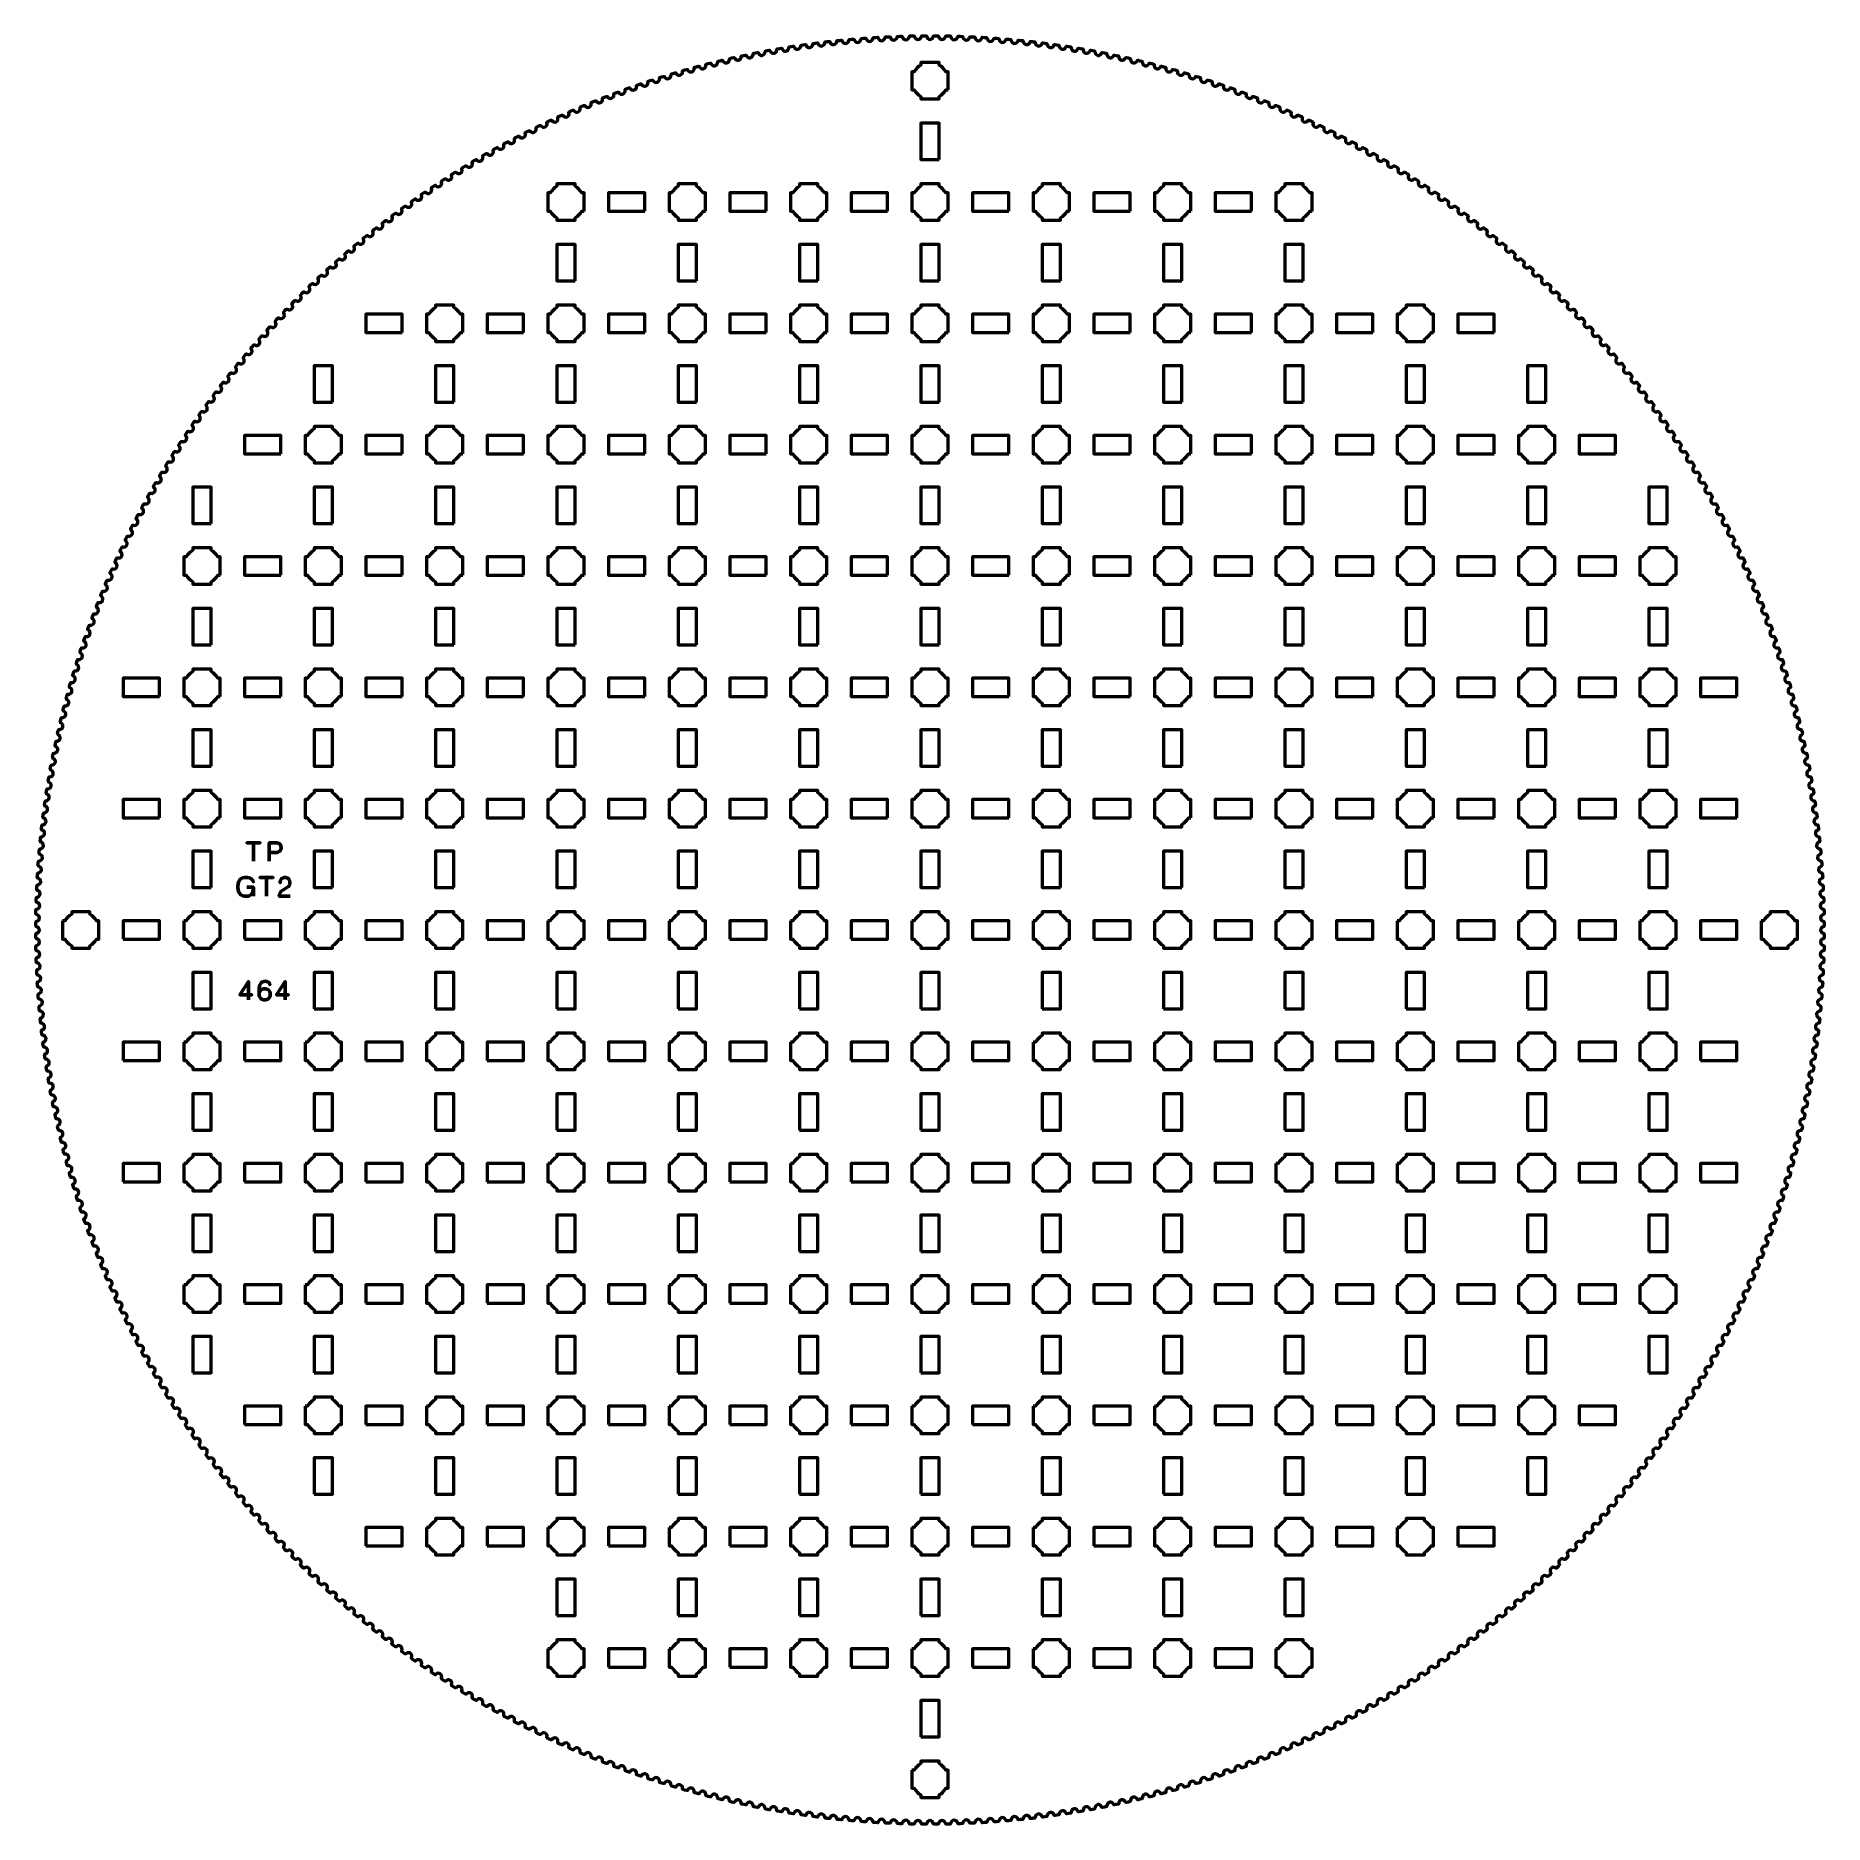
# Model space of a CAD drawing. Header units: centimetres. Extents: x -25.2 to 4.2, y -29.6 to -0.1.
import ezdxf

# ---------------------------------------------------------------- set-up
doc = ezdxf.new("R2010")
doc.units = ezdxf.units.CM
doc.header["$MEASUREMENT"] = 0
doc.layers.add('Layer 1', color=7, linetype='Continuous')

msp = doc.modelspace()

# ---------------------------------------------------------------- linework, layer by layer
at = {"layer": 'Layer 1', "lineweight": 53}
for points in [[(-23.8, -15), (-23.2, -15), (-23.2, -14.7), (-23.8, -14.7), (-23.8, -15)], [(-21.8, -15), (-21.2, -15), (-21.2, -14.7), (-21.8, -14.7), (-21.8, -15)], [(-19.8, -15), (-19.2, -15), (-19.2, -14.7), (-19.8, -14.7), (-19.8, -15)], [(-17.8, -15), (-17.2, -15), (-17.2, -14.7), (-17.8, -14.7), (-17.8, -15)], [(-15.8, -15), (-15.2, -15), (-15.2, -14.7), (-15.8, -14.7), (-15.8, -15)], [(-13.8, -15), (-13.2, -15), (-13.2, -14.7), (-13.8, -14.7), (-13.8, -15)], [(-11.8, -15), (-11.2, -15), (-11.2, -14.7), (-11.8, -14.7), (-11.8, -15)], [(-9.8, -15), (-9.2, -15), (-9.2, -14.7), (-9.8, -14.7), (-9.8, -15)], [(-7.8, -15), (-7.2, -15), (-7.2, -14.7), (-7.8, -14.7), (-7.8, -15)], [(-5.8, -15), (-5.2, -15), (-5.2, -14.7), (-5.8, -14.7), (-5.8, -15)], [(-3.8, -15), (-3.2, -15), (-3.2, -14.7), (-3.8, -14.7), (-3.8, -15)], [(-1.8, -15), (-1.2, -15), (-1.2, -14.7), (-1.8, -14.7), (-1.8, -15)], [(0.2, -15), (0.8, -15), (0.8, -14.7), (0.2, -14.7), (0.2, -15)], [(2.2, -15), (2.8, -15), (2.8, -14.7), (2.2, -14.7), (2.2, -15)], [(-22.65, -16.15), (-22.35, -16.15), (-22.35, -15.55), (-22.65, -15.55), (-22.65, -16.15)], [(-20.65, -16.15), (-20.35, -16.15), (-20.35, -15.55), (-20.65, -15.55), (-20.65, -16.15)], [(-18.65, -16.15), (-18.35, -16.15), (-18.35, -15.55), (-18.65, -15.55), (-18.65, -16.15)], [(-16.65, -16.15), (-16.35, -16.15), (-16.35, -15.55), (-16.65, -15.55), (-16.65, -16.15)], [(-14.65, -16.15), (-14.35, -16.15), (-14.35, -15.55), (-14.65, -15.55), (-14.65, -16.15)], [(-12.65, -16.15), (-12.35, -16.15), (-12.35, -15.55), (-12.65, -15.55), (-12.65, -16.15)], [(-10.65, -16.15), (-10.35, -16.15), (-10.35, -15.55), (-10.65, -15.55), (-10.65, -16.15)], [(-8.65, -16.15), (-8.35, -16.15), (-8.35, -15.55), (-8.65, -15.55), (-8.65, -16.15)], [(-6.65, -16.15), (-6.35, -16.15), (-6.35, -15.55), (-6.65, -15.55), (-6.65, -16.15)], [(-4.65, -16.15), (-4.35, -16.15), (-4.35, -15.55), (-4.65, -15.55), (-4.65, -16.15)], [(-2.65, -16.15), (-2.35, -16.15), (-2.35, -15.55), (-2.65, -15.55), (-2.65, -16.15)], [(-0.65, -16.15), (-0.35, -16.15), (-0.35, -15.55), (-0.65, -15.55), (-0.65, -16.15)], [(1.35, -16.15), (1.65, -16.15), (1.65, -15.55), (1.35, -15.55), (1.35, -16.15)], [(-23.8, -17), (-23.2, -17), (-23.2, -16.7), (-23.8, -16.7), (-23.8, -17)], [(-21.8, -17), (-21.2, -17), (-21.2, -16.7), (-21.8, -16.7), (-21.8, -17)], [(-19.8, -17), (-19.2, -17), (-19.2, -16.7), (-19.8, -16.7), (-19.8, -17)], [(-17.8, -17), (-17.2, -17), (-17.2, -16.7), (-17.8, -16.7), (-17.8, -17)], [(-15.8, -17), (-15.2, -17), (-15.2, -16.7), (-15.8, -16.7), (-15.8, -17)], [(-13.8, -17), (-13.2, -17), (-13.2, -16.7), (-13.8, -16.7), (-13.8, -17)], [(-11.8, -17), (-11.2, -17), (-11.2, -16.7), (-11.8, -16.7), (-11.8, -17)], [(-9.8, -17), (-9.2, -17), (-9.2, -16.7), (-9.8, -16.7), (-9.8, -17)], [(-7.8, -17), (-7.2, -17), (-7.2, -16.7), (-7.8, -16.7), (-7.8, -17)], [(-5.8, -17), (-5.2, -17), (-5.2, -16.7), (-5.8, -16.7), (-5.8, -17)], [(-3.8, -17), (-3.2, -17), (-3.2, -16.7), (-3.8, -16.7), (-3.8, -17)], [(-1.8, -17), (-1.2, -17), (-1.2, -16.7), (-1.8, -16.7), (-1.8, -17)], [(0.2, -17), (0.8, -17), (0.8, -16.7), (0.2, -16.7), (0.2, -17)], [(2.2, -17), (2.8, -17), (2.8, -16.7), (2.2, -16.7), (2.2, -17)], [(-22.65, -18.15), (-22.35, -18.15), (-22.35, -17.55), (-22.65, -17.55), (-22.65, -18.15)], [(-20.65, -18.15), (-20.35, -18.15), (-20.35, -17.55), (-20.65, -17.55), (-20.65, -18.15)], [(-18.65, -18.15), (-18.35, -18.15), (-18.35, -17.55), (-18.65, -17.55), (-18.65, -18.15)], [(-16.65, -18.15), (-16.35, -18.15), (-16.35, -17.55), (-16.65, -17.55), (-16.65, -18.15)], [(-14.65, -18.15), (-14.35, -18.15), (-14.35, -17.55), (-14.65, -17.55), (-14.65, -18.15)], [(-12.65, -18.15), (-12.35, -18.15), (-12.35, -17.55), (-12.65, -17.55), (-12.65, -18.15)], [(-10.65, -18.15), (-10.35, -18.15), (-10.35, -17.55), (-10.65, -17.55), (-10.65, -18.15)], [(-8.65, -18.15), (-8.35, -18.15), (-8.35, -17.55), (-8.65, -17.55), (-8.65, -18.15)], [(-6.65, -18.15), (-6.35, -18.15), (-6.35, -17.55), (-6.65, -17.55), (-6.65, -18.15)], [(-4.65, -18.15), (-4.35, -18.15), (-4.35, -17.55), (-4.65, -17.55), (-4.65, -18.15)], [(-2.65, -18.15), (-2.35, -18.15), (-2.35, -17.55), (-2.65, -17.55), (-2.65, -18.15)], [(-0.65, -18.15), (-0.35, -18.15), (-0.35, -17.55), (-0.65, -17.55), (-0.65, -18.15)], [(1.35, -18.15), (1.65, -18.15), (1.65, -17.55), (1.35, -17.55), (1.35, -18.15)], [(-23.8, -19), (-23.2, -19), (-23.2, -18.7), (-23.8, -18.7), (-23.8, -19)], [(-21.8, -19), (-21.2, -19), (-21.2, -18.7), (-21.8, -18.7), (-21.8, -19)], [(-19.8, -19), (-19.2, -19), (-19.2, -18.7), (-19.8, -18.7), (-19.8, -19)], [(-17.8, -19), (-17.2, -19), (-17.2, -18.7), (-17.8, -18.7), (-17.8, -19)], [(-15.8, -19), (-15.2, -19), (-15.2, -18.7), (-15.8, -18.7), (-15.8, -19)], [(-13.8, -19), (-13.2, -19), (-13.2, -18.7), (-13.8, -18.7), (-13.8, -19)], [(-11.8, -19), (-11.2, -19), (-11.2, -18.7), (-11.8, -18.7), (-11.8, -19)], [(-9.8, -19), (-9.2, -19), (-9.2, -18.7), (-9.8, -18.7), (-9.8, -19)], [(-7.8, -19), (-7.2, -19), (-7.2, -18.7), (-7.8, -18.7), (-7.8, -19)], [(-5.8, -19), (-5.2, -19), (-5.2, -18.7), (-5.8, -18.7), (-5.8, -19)], [(-3.8, -19), (-3.2, -19), (-3.2, -18.7), (-3.8, -18.7), (-3.8, -19)], [(-1.8, -19), (-1.2, -19), (-1.2, -18.7), (-1.8, -18.7), (-1.8, -19)], [(0.2, -19), (0.8, -19), (0.8, -18.7), (0.2, -18.7), (0.2, -19)], [(2.2, -19), (2.8, -19), (2.8, -18.7), (2.2, -18.7), (2.2, -19)], [(-22.65, -20.15), (-22.35, -20.15), (-22.35, -19.55), (-22.65, -19.55), (-22.65, -20.15)], [(-20.65, -20.15), (-20.35, -20.15), (-20.35, -19.55), (-20.65, -19.55), (-20.65, -20.15)], [(-18.65, -20.15), (-18.35, -20.15), (-18.35, -19.55), (-18.65, -19.55), (-18.65, -20.15)], [(-16.65, -20.15), (-16.35, -20.15), (-16.35, -19.55), (-16.65, -19.55), (-16.65, -20.15)], [(-14.65, -20.15), (-14.35, -20.15), (-14.35, -19.55), (-14.65, -19.55), (-14.65, -20.15)], [(-12.65, -20.15), (-12.35, -20.15), (-12.35, -19.55), (-12.65, -19.55), (-12.65, -20.15)], [(-10.65, -20.15), (-10.35, -20.15), (-10.35, -19.55), (-10.65, -19.55), (-10.65, -20.15)], [(-8.65, -20.15), (-8.35, -20.15), (-8.35, -19.55), (-8.65, -19.55), (-8.65, -20.15)], [(-6.65, -20.15), (-6.35, -20.15), (-6.35, -19.55), (-6.65, -19.55), (-6.65, -20.15)], [(-4.65, -20.15), (-4.35, -20.15), (-4.35, -19.55), (-4.65, -19.55), (-4.65, -20.15)], [(-2.65, -20.15), (-2.35, -20.15), (-2.35, -19.55), (-2.65, -19.55), (-2.65, -20.15)], [(-0.65, -20.15), (-0.35, -20.15), (-0.35, -19.55), (-0.65, -19.55), (-0.65, -20.15)], [(1.35, -20.15), (1.65, -20.15), (1.65, -19.55), (1.35, -19.55), (1.35, -20.15)], [(-21.8, -21), (-21.2, -21), (-21.2, -20.7), (-21.8, -20.7), (-21.8, -21)], [(-19.8, -21), (-19.2, -21), (-19.2, -20.7), (-19.8, -20.7), (-19.8, -21)], [(-17.8, -21), (-17.2, -21), (-17.2, -20.7), (-17.8, -20.7), (-17.8, -21)], [(-15.8, -21), (-15.2, -21), (-15.2, -20.7), (-15.8, -20.7), (-15.8, -21)], [(-13.8, -21), (-13.2, -21), (-13.2, -20.7), (-13.8, -20.7), (-13.8, -21)], [(-11.8, -21), (-11.2, -21), (-11.2, -20.7), (-11.8, -20.7), (-11.8, -21)], [(-9.8, -21), (-9.2, -21), (-9.2, -20.7), (-9.8, -20.7), (-9.8, -21)], [(-7.8, -21), (-7.2, -21), (-7.2, -20.7), (-7.8, -20.7), (-7.8, -21)], [(-5.8, -21), (-5.2, -21), (-5.2, -20.7), (-5.8, -20.7), (-5.8, -21)], [(-3.8, -21), (-3.2, -21), (-3.2, -20.7), (-3.8, -20.7), (-3.8, -21)], [(-1.8, -21), (-1.2, -21), (-1.2, -20.7), (-1.8, -20.7), (-1.8, -21)], [(0.2, -21), (0.8, -21), (0.8, -20.7), (0.2, -20.7), (0.2, -21)], [(-22.65, -22.15), (-22.35, -22.15), (-22.35, -21.55), (-22.65, -21.55), (-22.65, -22.15)], [(-20.65, -22.15), (-20.35, -22.15), (-20.35, -21.55), (-20.65, -21.55), (-20.65, -22.15)], [(-18.65, -22.15), (-18.35, -22.15), (-18.35, -21.55), (-18.65, -21.55), (-18.65, -22.15)], [(-16.65, -22.15), (-16.35, -22.15), (-16.35, -21.55), (-16.65, -21.55), (-16.65, -22.15)], [(-14.65, -22.15), (-14.35, -22.15), (-14.35, -21.55), (-14.65, -21.55), (-14.65, -22.15)], [(-12.65, -22.15), (-12.35, -22.15), (-12.35, -21.55), (-12.65, -21.55), (-12.65, -22.15)], [(-10.65, -22.15), (-10.35, -22.15), (-10.35, -21.55), (-10.65, -21.55), (-10.65, -22.15)], [(-8.65, -22.15), (-8.35, -22.15), (-8.35, -21.55), (-8.65, -21.55), (-8.65, -22.15)], [(-6.65, -22.15), (-6.35, -22.15), (-6.35, -21.55), (-6.65, -21.55), (-6.65, -22.15)], [(-4.65, -22.15), (-4.35, -22.15), (-4.35, -21.55), (-4.65, -21.55), (-4.65, -22.15)], [(-2.65, -22.15), (-2.35, -22.15), (-2.35, -21.55), (-2.65, -21.55), (-2.65, -22.15)], [(-0.65, -22.15), (-0.35, -22.15), (-0.35, -21.55), (-0.65, -21.55), (-0.65, -22.15)], [(1.35, -22.15), (1.65, -22.15), (1.65, -21.55), (1.35, -21.55), (1.35, -22.15)], [(-21.8, -23), (-21.2, -23), (-21.2, -22.7), (-21.8, -22.7), (-21.8, -23)], [(-19.8, -23), (-19.2, -23), (-19.2, -22.7), (-19.8, -22.7), (-19.8, -23)], [(-17.8, -23), (-17.2, -23), (-17.2, -22.7), (-17.8, -22.7), (-17.8, -23)], [(-15.8, -23), (-15.2, -23), (-15.2, -22.7), (-15.8, -22.7), (-15.8, -23)], [(-13.8, -23), (-13.2, -23), (-13.2, -22.7), (-13.8, -22.7), (-13.8, -23)], [(-11.8, -23), (-11.2, -23), (-11.2, -22.7), (-11.8, -22.7), (-11.8, -23)], [(-9.8, -23), (-9.2, -23), (-9.2, -22.7), (-9.8, -22.7), (-9.8, -23)], [(-7.8, -23), (-7.2, -23), (-7.2, -22.7), (-7.8, -22.7), (-7.8, -23)], [(-5.8, -23), (-5.2, -23), (-5.2, -22.7), (-5.8, -22.7), (-5.8, -23)], [(-3.8, -23), (-3.2, -23), (-3.2, -22.7), (-3.8, -22.7), (-3.8, -23)], [(-1.8, -23), (-1.2, -23), (-1.2, -22.7), (-1.8, -22.7), (-1.8, -23)], [(0.2, -23), (0.8, -23), (0.8, -22.7), (0.2, -22.7), (0.2, -23)], [(-20.65, -24.15), (-20.35, -24.15), (-20.35, -23.55), (-20.65, -23.55), (-20.65, -24.15)], [(-18.65, -24.15), (-18.35, -24.15), (-18.35, -23.55), (-18.65, -23.55), (-18.65, -24.15)], [(-16.65, -24.15), (-16.35, -24.15), (-16.35, -23.55), (-16.65, -23.55), (-16.65, -24.15)], [(-14.65, -24.15), (-14.35, -24.15), (-14.35, -23.55), (-14.65, -23.55), (-14.65, -24.15)], [(-12.65, -24.15), (-12.35, -24.15), (-12.35, -23.55), (-12.65, -23.55), (-12.65, -24.15)], [(-10.65, -24.15), (-10.35, -24.15), (-10.35, -23.55), (-10.65, -23.55), (-10.65, -24.15)], [(-8.65, -24.15), (-8.35, -24.15), (-8.35, -23.55), (-8.65, -23.55), (-8.65, -24.15)], [(-6.65, -24.15), (-6.35, -24.15), (-6.35, -23.55), (-6.65, -23.55), (-6.65, -24.15)], [(-4.65, -24.15), (-4.35, -24.15), (-4.35, -23.55), (-4.65, -23.55), (-4.65, -24.15)], [(-2.65, -24.15), (-2.35, -24.15), (-2.35, -23.55), (-2.65, -23.55), (-2.65, -24.15)], [(-0.65, -24.15), (-0.35, -24.15), (-0.35, -23.55), (-0.65, -23.55), (-0.65, -24.15)], [(-19.8, -25), (-19.2, -25), (-19.2, -24.7), (-19.8, -24.7), (-19.8, -25)], [(-17.8, -25), (-17.2, -25), (-17.2, -24.7), (-17.8, -24.7), (-17.8, -25)], [(-15.8, -25), (-15.2, -25), (-15.2, -24.7), (-15.8, -24.7), (-15.8, -25)], [(-13.8, -25), (-13.2, -25), (-13.2, -24.7), (-13.8, -24.7), (-13.8, -25)], [(-11.8, -25), (-11.2, -25), (-11.2, -24.7), (-11.8, -24.7), (-11.8, -25)], [(-9.8, -25), (-9.2, -25), (-9.2, -24.7), (-9.8, -24.7), (-9.8, -25)], [(-7.8, -25), (-7.2, -25), (-7.2, -24.7), (-7.8, -24.7), (-7.8, -25)], [(-5.8, -25), (-5.2, -25), (-5.2, -24.7), (-5.8, -24.7), (-5.8, -25)], [(-3.8, -25), (-3.2, -25), (-3.2, -24.7), (-3.8, -24.7), (-3.8, -25)], [(-1.8, -25), (-1.2, -25), (-1.2, -24.7), (-1.8, -24.7), (-1.8, -25)], [(-16.65, -26.15), (-16.35, -26.15), (-16.35, -25.55), (-16.65, -25.55), (-16.65, -26.15)], [(-14.65, -26.15), (-14.35, -26.15), (-14.35, -25.55), (-14.65, -25.55), (-14.65, -26.15)], [(-12.65, -26.15), (-12.35, -26.15), (-12.35, -25.55), (-12.65, -25.55), (-12.65, -26.15)], [(-10.65, -26.15), (-10.35, -26.15), (-10.35, -25.55), (-10.65, -25.55), (-10.65, -26.15)], [(-8.65, -26.15), (-8.35, -26.15), (-8.35, -25.55), (-8.65, -25.55), (-8.65, -26.15)], [(-6.65, -26.15), (-6.35, -26.15), (-6.35, -25.55), (-6.65, -25.55), (-6.65, -26.15)], [(-4.65, -26.15), (-4.35, -26.15), (-4.35, -25.55), (-4.65, -25.55), (-4.65, -26.15)], [(-15.8, -27), (-15.2, -27), (-15.2, -26.7), (-15.8, -26.7), (-15.8, -27)], [(-13.8, -27), (-13.2, -27), (-13.2, -26.7), (-13.8, -26.7), (-13.8, -27)], [(-11.8, -27), (-11.2, -27), (-11.2, -26.7), (-11.8, -26.7), (-11.8, -27)], [(-9.8, -27), (-9.2, -27), (-9.2, -26.7), (-9.8, -26.7), (-9.8, -27)], [(-7.8, -27), (-7.2, -27), (-7.2, -26.7), (-7.8, -26.7), (-7.8, -27)], [(-5.8, -27), (-5.2, -27), (-5.2, -26.7), (-5.8, -26.7), (-5.8, -27)], [(-10.65, -28.15), (-10.35, -28.15), (-10.35, -27.55), (-10.65, -27.55), (-10.65, -28.15)]]:
    msp.add_lwpolyline(points, close=True, dxfattribs=at)
for points, knots in [([(-10.20076, -0.1109), (-10.20076, -0.1109), (-10.23085, -0.11053), (-10.23085, -0.11053), (-10.23085, -0.11053), (-10.23913, -0.11041), (-10.24594, -0.11704), (-10.246, -0.12497), (-10.246, -0.12497), (-10.25094, -0.15052), (-10.2739, -0.16993), (-10.30119, -0.16956), (-10.30119, -0.16956), (-10.32849, -0.16919), (-10.35091, -0.14916), (-10.35514, -0.12349), (-10.35514, -0.12349), (-10.35508, -0.12365), (-10.35509, -0.12345), (-10.35508, -0.12326), (-10.35508, -0.12326), (-10.35528, -0.11526), (-10.36179, -0.10875), (-10.36988, -0.10864), (-10.36988, -0.10864), (-10.36988, -0.10864), (-10.4, -0.1082), (-10.4, -0.1082), (-10.4, -0.1082), (-10.4, -0.1082), (-10.40037, -0.1082), (-10.40037, -0.1082), (-10.40037, -0.1082), (-10.40037, -0.1082), (-10.43046, -0.10823), (-10.43046, -0.10823), (-10.43046, -0.10823), (-10.43874, -0.10823), (-10.44546, -0.11495), (-10.44541, -0.12288), (-10.44541, -0.12288), (-10.45001, -0.14849), (-10.4727, -0.16821), (-10.5, -0.16821), (-10.5, -0.16821), (-10.5273, -0.16821), (-10.54999, -0.14849), (-10.55456, -0.12288), (-10.55456, -0.12288), (-10.5545, -0.12304), (-10.55451, -0.12284), (-10.55451, -0.12265), (-10.55451, -0.12265), (-10.55482, -0.11465), (-10.56141, -0.10823), (-10.5695, -0.10823), (-10.5695, -0.10823), (-10.5695, -0.10823), (-10.59963, -0.1082), (-10.59963, -0.1082), (-10.59963, -0.1082), (-10.59963, -0.1082), (-10.6, -0.1082), (-10.6, -0.1082), (-10.6, -0.1082), (-10.6, -0.1082), (-10.63008, -0.10864), (-10.63008, -0.10864), (-10.63008, -0.10864), (-10.63836, -0.10875), (-10.64499, -0.11556), (-10.64483, -0.12349), (-10.64483, -0.12349), (-10.64909, -0.14916), (-10.67151, -0.16919), (-10.69881, -0.16956), (-10.69881, -0.16956), (-10.7261, -0.16993), (-10.74906, -0.15052), (-10.75397, -0.12497), (-10.75397, -0.12497), (-10.75391, -0.12513), (-10.75392, -0.12493), (-10.75393, -0.12474), (-10.75393, -0.12474), (-10.75435, -0.11675), (-10.76102, -0.11042), (-10.76911, -0.11052), (-10.76911, -0.11052), (-10.76911, -0.11052), (-10.79924, -0.1109), (-10.79924, -0.1109), (-10.79924, -0.1109), (-10.79924, -0.1109), (-10.79961, -0.11091), (-10.79961, -0.11091), (-10.79961, -0.11091), (-10.79961, -0.11091), (-10.82968, -0.11175), (-10.82968, -0.11175), (-10.82968, -0.11175), (-10.83796, -0.11198), (-10.8445, -0.11888), (-10.84423, -0.1268), (-10.84423, -0.1268), (-10.84814, -0.15253), (-10.87028, -0.17286), (-10.89757, -0.1736), (-10.89757, -0.1736), (-10.92486, -0.17434), (-10.94808, -0.15524), (-10.95334, -0.12976), (-10.95334, -0.12976), (-10.95328, -0.12992), (-10.95329, -0.12972), (-10.9533, -0.12953), (-10.9533, -0.12953), (-10.95382, -0.12154), (-10.96059, -0.1153), (-10.96867, -0.11552), (-10.96867, -0.11552), (-10.96867, -0.11552), (-10.99879, -0.1163), (-10.99879, -0.1163), (-10.99879, -0.1163), (-10.99879, -0.1163), (-10.99916, -0.11632), (-10.99916, -0.11632), (-10.99916, -0.11632), (-10.99916, -0.11632), (-11.02922, -0.11757), (-11.02922, -0.11757), (-11.02922, -0.11757), (-11.0375, -0.11791), (-11.04394, -0.12489), (-11.04357, -0.13282), (-11.04357, -0.13282), (-11.04712, -0.15859), (-11.06899, -0.17922), (-11.09627, -0.18033), (-11.09627, -0.18033), (-11.12355, -0.18143), (-11.14702, -0.16265), (-11.15263, -0.13725), (-11.15263, -0.13725), (-11.15256, -0.13741), (-11.15258, -0.13721), (-11.15258, -0.13702), (-11.15258, -0.13702), (-11.15322, -0.12904), (-11.16006, -0.12289), (-11.16815, -0.12322), (-11.16815, -0.12322), (-11.16815, -0.12322), (-11.19825, -0.12441), (-11.19825, -0.12441), (-11.19825, -0.12441), (-11.19825, -0.12441), (-11.19862, -0.12443), (-11.19862, -0.12443), (-11.19862, -0.12443), (-11.19862, -0.12443), (-11.22867, -0.12609), (-11.22867, -0.12609), (-11.22867, -0.12609), (-11.23693, -0.12654), (-11.24328, -0.13361), (-11.2428, -0.14153), (-11.2428, -0.14153), (-11.24601, -0.16735), (-11.2676, -0.18827), (-11.29486, -0.18974), (-11.29486, -0.18974), (-11.32212, -0.19122), (-11.34584, -0.17276), (-11.35179, -0.14743), (-11.35179, -0.14743), (-11.35172, -0.14759), (-11.35174, -0.14739), (-11.35175, -0.1472), (-11.35175, -0.1472), (-11.3525, -0.13923), (-11.35942, -0.13318), (-11.3675, -0.13361), (-11.3675, -0.13361), (-11.3675, -0.13361), (-11.39759, -0.13521), (-11.39759, -0.13521), (-11.39759, -0.13521), (-11.39759, -0.13521), (-11.39796, -0.13524), (-11.39796, -0.13524), (-11.39796, -0.13524), (-11.39796, -0.13524), (-11.42797, -0.1373), (-11.42797, -0.1373), (-11.42797, -0.1373), (-11.43624, -0.13786), (-11.44248, -0.14502), (-11.4419, -0.15293), (-11.4419, -0.15293), (-11.44476, -0.17879), (-11.46606, -0.2), (-11.4933, -0.20185), (-11.4933, -0.20185), (-11.52053, -0.2037), (-11.54451, -0.18556), (-11.5508, -0.16032), (-11.5508, -0.16032), (-11.55073, -0.16047), (-11.55075, -0.16027), (-11.55076, -0.16008), (-11.55076, -0.16008), (-11.55161, -0.15212), (-11.55862, -0.14616), (-11.5667, -0.14671), (-11.5667, -0.14671), (-11.5667, -0.14671), (-11.59676, -0.14872), (-11.59676, -0.14872), (-11.59676, -0.14872), (-11.59676, -0.14872), (-11.59713, -0.14874), (-11.59713, -0.14874), (-11.59713, -0.14874), (-11.59713, -0.14874), (-11.62711, -0.15122), (-11.62711, -0.15122), (-11.62711, -0.15122), (-11.63537, -0.15189), (-11.64152, -0.15913), (-11.64082, -0.16703), (-11.64082, -0.16703), (-11.64333, -0.19293), (-11.66435, -0.21443), (-11.69156, -0.21664), (-11.69156, -0.21664), (-11.71877, -0.21886), (-11.74298, -0.20105), (-11.74961, -0.17589), (-11.74961, -0.17589), (-11.74954, -0.17605), (-11.74957, -0.17585), (-11.74958, -0.17566), (-11.74958, -0.17566), (-11.75054, -0.16771), (-11.75763, -0.16185), (-11.76569, -0.1625), (-11.76569, -0.1625), (-11.76569, -0.1625), (-11.79572, -0.16492), (-11.79572, -0.16492), (-11.79572, -0.16492), (-11.79572, -0.16492), (-11.7961, -0.16495), (-11.7961, -0.16495), (-11.7961, -0.16495), (-11.7961, -0.16495), (-11.82604, -0.16783), (-11.82604, -0.16783), (-11.82604, -0.16783), (-11.83429, -0.16861), (-11.84034, -0.17594), (-11.83954, -0.18383), (-11.83954, -0.18383), (-11.8417, -0.20976), (-11.86242, -0.23154), (-11.8896, -0.23412), (-11.8896, -0.23412), (-11.91677, -0.2367), (-11.94123, -0.21922), (-11.9482, -0.19416), (-11.9482, -0.19416), (-11.94813, -0.19431), (-11.94815, -0.19411), (-11.94817, -0.19392), (-11.94817, -0.19392), (-11.94924, -0.18599), (-11.95641, -0.18022), (-11.96446, -0.18099), (-11.96446, -0.18099), (-11.96446, -0.18099), (-11.99446, -0.18381), (-11.99446, -0.18381), (-11.99446, -0.18381), (-11.99446, -0.18381), (-11.99483, -0.18384), (-11.99483, -0.18384), (-11.99483, -0.18384), (-11.99483, -0.18384), (-12.02473, -0.18713), (-12.02473, -0.18713), (-12.02473, -0.18713), (-12.03296, -0.18803), (-12.03892, -0.19543), (-12.03801, -0.20331), (-12.03801, -0.20331), (-12.03982, -0.22927), (-12.06024, -0.25133), (-12.08738, -0.25428), (-12.08738, -0.25428), (-12.11452, -0.25723), (-12.13921, -0.24008), (-12.14652, -0.21511), (-12.14652, -0.21511), (-12.14645, -0.21526), (-12.14648, -0.21507), (-12.1465, -0.21488), (-12.1465, -0.21488), (-12.14767, -0.20696), (-12.15492, -0.20129), (-12.16296, -0.20216), (-12.16296, -0.20216), (-12.16296, -0.20216), (-12.19291, -0.20539), (-12.19291, -0.20539), (-12.19291, -0.20539), (-12.19291, -0.20539), (-12.19328, -0.20543), (-12.19328, -0.20543), (-12.19328, -0.20543), (-12.19328, -0.20543), (-12.22314, -0.20912), (-12.22314, -0.20912), (-12.22314, -0.20912), (-12.23136, -0.21013), (-12.23721, -0.21761), (-12.2362, -0.22548), (-12.2362, -0.22548), (-12.23765, -0.25146), (-12.25778, -0.27379), (-12.28488, -0.27711), (-12.28488, -0.27711), (-12.31197, -0.28043), (-12.33689, -0.26361), (-12.34454, -0.23875), (-12.34454, -0.23875), (-12.34446, -0.2389), (-12.3445, -0.2387), (-12.34452, -0.23851), (-12.34452, -0.23851), (-12.3458, -0.23061), (-12.35312, -0.22504), (-12.36115, -0.22602), (-12.36115, -0.22602), (-12.36115, -0.22602), (-12.39106, -0.22965), (-12.39106, -0.22965), (-12.39106, -0.22965), (-12.39106, -0.22965), (-12.39143, -0.2297), (-12.39143, -0.2297), (-12.39143, -0.2297), (-12.39143, -0.2297), (-12.42124, -0.2338), (-12.42124, -0.2338), (-12.42124, -0.2338), (-12.42944, -0.23491), (-12.43519, -0.24248), (-12.43407, -0.25033), (-12.43407, -0.25033), (-12.43517, -0.27633), (-12.45499, -0.29893), (-12.48204, -0.30262), (-12.48204, -0.30262), (-12.50909, -0.3063), (-12.53424, -0.28982), (-12.54222, -0.26507), (-12.54222, -0.26507), (-12.54214, -0.26522), (-12.54218, -0.26502), (-12.5422, -0.26483), (-12.5422, -0.26483), (-12.54359, -0.25695), (-12.55099, -0.25147), (-12.559, -0.25257), (-12.559, -0.25257), (-12.559, -0.25257), (-12.58886, -0.2566), (-12.58886, -0.2566), (-12.58886, -0.2566), (-12.58886, -0.2566), (-12.58923, -0.25665), (-12.58923, -0.25665), (-12.58923, -0.25665), (-12.58923, -0.25665), (-12.61898, -0.26115), (-12.61898, -0.26115), (-12.61898, -0.26115), (-12.62717, -0.26238), (-12.63281, -0.27002), (-12.63159, -0.27786), (-12.63159, -0.27786), (-12.63234, -0.30387), (-12.65185, -0.32674), (-12.67885, -0.33079), (-12.67885, -0.33079), (-12.70584, -0.33484), (-12.73121, -0.3187), (-12.73953, -0.29406), (-12.73953, -0.29406), (-12.73945, -0.29421), (-12.73948, -0.29401), (-12.73951, -0.29382), (-12.73951, -0.29382), (-12.74101, -0.28596), (-12.74848, -0.28059), (-12.75648, -0.28179), (-12.75648, -0.28179), (-12.75648, -0.28179), (-12.78628, -0.28622), (-12.78628, -0.28622), (-12.78628, -0.28622), (-12.78628, -0.28622), (-12.78664, -0.28628), (-12.78664, -0.28628), (-12.78664, -0.28628), (-12.78664, -0.28628), (-12.81633, -0.29118), (-12.81633, -0.29118), (-12.81633, -0.29118), (-12.8245, -0.29252), (-12.83004, -0.30024), (-12.82871, -0.30806), (-12.82871, -0.30806), (-12.82911, -0.33407), (-12.84831, -0.35721), (-12.87525, -0.36162), (-12.87525, -0.36162), (-12.90219, -0.36604), (-12.92777, -0.35025), (-12.93642, -0.32572), (-12.93642, -0.32572), (-12.93634, -0.32586), (-12.93638, -0.32567), (-12.93641, -0.32548), (-12.93641, -0.32548), (-12.93801, -0.31764), (-12.94555, -0.31237), (-12.95354, -0.31368), (-12.95354, -0.31368), (-12.95354, -0.31368), (-12.98327, -0.31852), (-12.98327, -0.31852), (-12.98327, -0.31852), (-12.98327, -0.31852), (-12.98364, -0.31858), (-12.98364, -0.31858), (-12.98364, -0.31858), (-12.98364, -0.31858), (-13.01326, -0.32388), (-13.01326, -0.32388), (-13.01326, -0.32388), (-13.02141, -0.32533), (-13.02685, -0.33313), (-13.02541, -0.34092), (-13.02541, -0.34092), (-13.02545, -0.36694), (-13.04434, -0.39033), (-13.07122, -0.39511), (-13.07122, -0.39511), (-13.0981, -0.39989), (-13.12389, -0.38445), (-13.13287, -0.36004), (-13.13287, -0.36004), (-13.13279, -0.36019), (-13.13283, -0.35999), (-13.13286, -0.3598), (-13.13286, -0.3598), (-13.13457, -0.35198), (-13.14218, -0.34682), (-13.15015, -0.34823), (-13.15015, -0.34823), (-13.15015, -0.34823), (-13.17981, -0.35348), (-13.17981, -0.35348), (-13.17981, -0.35348), (-13.17981, -0.35348), (-13.18018, -0.35354), (-13.18018, -0.35354), (-13.18018, -0.35354), (-13.18018, -0.35354), (-13.20972, -0.35925), (-13.20972, -0.35925), (-13.20972, -0.35925), (-13.21786, -0.36081), (-13.22319, -0.36867), (-13.22164, -0.37645), (-13.22164, -0.37645), (-13.22134, -0.40247), (-13.2399, -0.42611), (-13.26671, -0.43126), (-13.26671, -0.43126), (-13.29353, -0.4364), (-13.31953, -0.42131), (-13.32884, -0.39702), (-13.32884, -0.39702), (-13.32875, -0.39717), (-13.3288, -0.39697), (-13.32883, -0.39678), (-13.32883, -0.39678), (-13.33065, -0.38899), (-13.33833, -0.38392), (-13.34627, -0.38545), (-13.34627, -0.38545), (-13.34627, -0.38545), (-13.37587, -0.39109), (-13.37587, -0.39109), (-13.37587, -0.39109), (-13.37587, -0.39109), (-13.37623, -0.39117), (-13.37623, -0.39117), (-13.37623, -0.39117), (-13.37623, -0.39117), (-13.40569, -0.39727), (-13.40569, -0.39727), (-13.40569, -0.39727), (-13.4138, -0.39894), (-13.41903, -0.40687), (-13.41738, -0.41463), (-13.41738, -0.41463), (-13.41672, -0.44064), (-13.43497, -0.46453), (-13.4617, -0.47004), (-13.4617, -0.47004), (-13.48844, -0.47555), (-13.51464, -0.46081), (-13.52429, -0.43665), (-13.52429, -0.43665), (-13.5242, -0.43679), (-13.52425, -0.4366), (-13.52428, -0.43641), (-13.52428, -0.43641), (-13.5262, -0.42864), (-13.53395, -0.42368), (-13.54188, -0.42531), (-13.54188, -0.42531), (-13.54188, -0.42531), (-13.57139, -0.43136), (-13.57139, -0.43136), (-13.57139, -0.43136), (-13.57139, -0.43136), (-13.57175, -0.43144), (-13.57175, -0.43144), (-13.57175, -0.43144), (-13.57175, -0.43144), (-13.60113, -0.43794), (-13.60113, -0.43794), (-13.60113, -0.43794), (-13.60922, -0.43972), (-13.61434, -0.44772), (-13.61258, -0.45546), (-13.61258, -0.45546), (-13.61157, -0.48146), (-13.62949, -0.5056), (-13.65615, -0.51146), (-13.65615, -0.51146), (-13.68281, -0.51733), (-13.70921, -0.50295), (-13.71918, -0.47892), (-13.71918, -0.47892), (-13.71909, -0.47907), (-13.71914, -0.47887), (-13.71918, -0.47869), (-13.71918, -0.47869), (-13.7212, -0.47094), (-13.72902, -0.46609), (-13.73692, -0.46783), (-13.73692, -0.46783), (-13.73692, -0.46783), (-13.76635, -0.47427), (-13.76635, -0.47427), (-13.76635, -0.47427), (-13.76635, -0.47427), (-13.76671, -0.47435), (-13.76671, -0.47435), (-13.76671, -0.47435), (-13.76671, -0.47435), (-13.796, -0.48125), (-13.796, -0.48125), (-13.796, -0.48125), (-13.80406, -0.48314), (-13.80907, -0.49122), (-13.80721, -0.49893), (-13.80721, -0.49893), (-13.80585, -0.52491), (-13.82344, -0.54929), (-13.85002, -0.55552), (-13.85002, -0.55552), (-13.8766, -0.56175), (-13.90319, -0.54772), (-13.91348, -0.52383), (-13.91348, -0.52383), (-13.91339, -0.52397), (-13.91344, -0.52378), (-13.91349, -0.5236), (-13.91349, -0.5236), (-13.91561, -0.51588), (-13.92349, -0.51113), (-13.93137, -0.51298), (-13.93137, -0.51298), (-13.93137, -0.51298), (-13.96071, -0.51982), (-13.96071, -0.51982), (-13.96071, -0.51982), (-13.96071, -0.51982), (-13.96107, -0.51991), (-13.96107, -0.51991), (-13.96107, -0.51991), (-13.96107, -0.51991), (-13.99026, -0.5272), (-13.99026, -0.5272), (-13.99026, -0.5272), (-13.9983, -0.5292), (-14.0032, -0.53734), (-14.00124, -0.54502), (-14.00124, -0.54502), (-13.99952, -0.57099), (-14.01678, -0.5956), (-14.04327, -0.60219), (-14.04327, -0.60219), (-14.06977, -0.60878), (-14.09654, -0.59512), (-14.10716, -0.57137), (-14.10716, -0.57137), (-14.10706, -0.57151), (-14.10712, -0.57132), (-14.10717, -0.57113), (-14.10717, -0.57113), (-14.1094, -0.56344), (-14.11734, -0.5588), (-14.12519, -0.56075), (-14.12519, -0.56075), (-14.12519, -0.56075), (-14.15444, -0.56799), (-14.15444, -0.56799), (-14.15444, -0.56799), (-14.15444, -0.56799), (-14.1548, -0.56809), (-14.1548, -0.56809), (-14.1548, -0.56809), (-14.1548, -0.56809), (-14.18389, -0.57577), (-14.18389, -0.57577), (-14.18389, -0.57577), (-14.19189, -0.57788), (-14.19668, -0.58609), (-14.19462, -0.59375), (-14.19462, -0.59375), (-14.19255, -0.61968), (-14.20947, -0.64453), (-14.23588, -0.65147), (-14.23588, -0.65147), (-14.26228, -0.65842), (-14.28924, -0.64512), (-14.30017, -0.62152), (-14.30017, -0.62152), (-14.30008, -0.62166), (-14.30014, -0.62147), (-14.30018, -0.62128), (-14.30018, -0.62128), (-14.30252, -0.61363), (-14.31053, -0.60909), (-14.31835, -0.61115), (-14.31835, -0.61115), (-14.31835, -0.61115), (-14.34749, -0.61879), (-14.34749, -0.61879), (-14.34749, -0.61879), (-14.34749, -0.61879), (-14.34785, -0.61889), (-14.34785, -0.61889), (-14.34785, -0.61889), (-14.34785, -0.61889), (-14.37684, -0.62697), (-14.37684, -0.62697), (-14.37684, -0.62697), (-14.38481, -0.62918), (-14.38949, -0.63745), (-14.38732, -0.64508), (-14.38732, -0.64508), (-14.3849, -0.67099), (-14.40149, -0.69606), (-14.42779, -0.70336), (-14.42779, -0.70336), (-14.4541, -0.71067), (-14.48124, -0.69774), (-14.49249, -0.67428), (-14.49249, -0.67428), (-14.49239, -0.67442), (-14.49246, -0.67423), (-14.49251, -0.67405), (-14.49251, -0.67405), (-14.49495, -0.66642), (-14.50301, -0.662), (-14.51081, -0.66416), (-14.51081, -0.66416), (-14.51081, -0.66416), (-14.53985, -0.67219), (-14.53985, -0.67219), (-14.53985, -0.67219), (-14.53985, -0.67219), (-14.5402, -0.67229), (-14.5402, -0.67229), (-14.5402, -0.67229), (-14.5402, -0.67229), (-14.56907, -0.68077), (-14.56907, -0.68077), (-14.56907, -0.68077), (-14.57702, -0.68309), (-14.58159, -0.69142), (-14.57931, -0.69902), (-14.57931, -0.69902), (-14.57654, -0.72489), (-14.59279, -0.75019), (-14.61899, -0.75785), (-14.61899, -0.75785), (-14.6452, -0.76551), (-14.67251, -0.75294), (-14.68408, -0.72964), (-14.68408, -0.72964), (-14.68398, -0.72978), (-14.68404, -0.72959), (-14.6841, -0.72941), (-14.6841, -0.72941), (-14.68664, -0.72182), (-14.69476, -0.7175), (-14.70253, -0.71977), (-14.70253, -0.71977), (-14.70253, -0.71977), (-14.73146, -0.72819), (-14.73146, -0.72819), (-14.73146, -0.72819), (-14.73146, -0.72819), (-14.73181, -0.7283), (-14.73181, -0.7283), (-14.73181, -0.7283), (-14.73181, -0.7283), (-14.76057, -0.73716), (-14.76057, -0.73716), (-14.76057, -0.73716), (-14.76848, -0.73959), (-14.77293, -0.74799), (-14.77056, -0.75556), (-14.77056, -0.75556), (-14.76744, -0.78139), (-14.78334, -0.8069), (-14.80944, -0.81491), (-14.80944, -0.81491), (-14.83553, -0.82293), (-14.86301, -0.81074), (-14.8749, -0.78759), (-14.8749, -0.78759), (-14.87479, -0.78773), (-14.87486, -0.78754), (-14.87492, -0.78736), (-14.87492, -0.78736), (-14.87756, -0.7798), (-14.88575, -0.7756), (-14.89348, -0.77798), (-14.89348, -0.77798), (-14.89348, -0.77798), (-14.92229, -0.78679), (-14.92229, -0.78679), (-14.92229, -0.78679), (-14.92229, -0.78679), (-14.92265, -0.7869), (-14.92265, -0.7869), (-14.92265, -0.7869), (-14.92265, -0.7869), (-14.95128, -0.79615), (-14.95128, -0.79615), (-14.95128, -0.79615), (-14.95916, -0.79869), (-14.96349, -0.80714), (-14.96102, -0.81468), (-14.96102, -0.81468), (-14.95755, -0.84046), (-14.9731, -0.86619), (-14.99909, -0.87455), (-14.99909, -0.87455), (-15.02508, -0.88292), (-15.05272, -0.8711), (-15.06492, -0.84812), (-15.06492, -0.84812), (-15.06481, -0.84826), (-15.06488, -0.84807), (-15.06494, -0.84789), (-15.06494, -0.84789), (-15.06769, -0.84037), (-15.07593, -0.83628), (-15.08363, -0.83876), (-15.08363, -0.83876), (-15.08363, -0.83876), (-15.11231, -0.84796), (-15.11231, -0.84796), (-15.11231, -0.84796), (-15.11231, -0.84796), (-15.11267, -0.84808), (-15.11267, -0.84808), (-15.11267, -0.84808), (-15.11267, -0.84808), (-15.14117, -0.85771), (-15.14117, -0.85771), (-15.14117, -0.85771), (-15.14902, -0.86036), (-15.15324, -0.86887), (-15.15066, -0.87637), (-15.15066, -0.87637), (-15.14684, -0.90211), (-15.16205, -0.92804), (-15.18792, -0.93676), (-15.18792, -0.93676), (-15.21379, -0.94547), (-15.24159, -0.93403), (-15.2541, -0.91122), (-15.2541, -0.91122), (-15.25399, -0.91135), (-15.25406, -0.91117), (-15.25412, -0.91099), (-15.25412, -0.91099), (-15.25697, -0.9035), (-15.26527, -0.89953), (-15.27293, -0.90211), (-15.27293, -0.90211), (-15.27293, -0.90211), (-15.30149, -0.9117), (-15.30149, -0.9117), (-15.30149, -0.9117), (-15.30149, -0.9117), (-15.30184, -0.91182), (-15.30184, -0.91182), (-15.30184, -0.91182), (-15.30184, -0.91182), (-15.33021, -0.92184), (-15.33021, -0.92184), (-15.33021, -0.92184), (-15.33802, -0.92459), (-15.34213, -0.93316), (-15.33945, -0.94062), (-15.33945, -0.94062), (-15.33528, -0.96631), (-15.35014, -0.99245), (-15.37589, -1.00151), (-15.37589, -1.00151), (-15.40164, -1.01058), (-15.42959, -0.99951), (-15.4424, -0.97687), (-15.4424, -0.97687), (-15.44229, -0.977), (-15.44237, -0.97682), (-15.44243, -0.97664), (-15.44243, -0.97664), (-15.44538, -0.9692), (-15.45373, -0.96533), (-15.46136, -0.96802), (-15.46136, -0.96802), (-15.46136, -0.96802), (-15.48979, -0.97799), (-15.48979, -0.97799), (-15.48979, -0.97799), (-15.48979, -0.97799), (-15.49014, -0.97812), (-15.49014, -0.97812), (-15.49014, -0.97812), (-15.49014, -0.97812), (-15.51837, -0.98852), (-15.51837, -0.98852), (-15.51837, -0.98852), (-15.52614, -0.99138), (-15.53013, -1), (-15.52735, -1.00743), (-15.52735, -1.00743), (-15.52284, -1.03306), (-15.53734, -1.05939), (-15.56296, -1.06881), (-15.56296, -1.06881), (-15.58859, -1.07822), (-15.61668, -1.06753), (-15.62981, -1.04507), (-15.62981, -1.04507), (-15.62969, -1.0452), (-15.62977, -1.04502), (-15.62984, -1.04484), (-15.62984, -1.04484), (-15.63289, -1.03744), (-15.64129, -1.03368), (-15.64888, -1.03647), (-15.64888, -1.03647), (-15.64888, -1.03647), (-15.67717, -1.04683), (-15.67717, -1.04683), (-15.67717, -1.04683), (-15.67717, -1.04683), (-15.67752, -1.04696), (-15.67752, -1.04696), (-15.67752, -1.04696), (-15.67752, -1.04696), (-15.70561, -1.05775), (-15.70561, -1.05775), (-15.70561, -1.05775), (-15.71334, -1.06071), (-15.71721, -1.06939), (-15.71433, -1.07677), (-15.71433, -1.07677), (-15.70947, -1.10234), (-15.72361, -1.12887), (-15.74911, -1.13863), (-15.74911, -1.13863), (-15.7746, -1.14839), (-15.80284, -1.13808), (-15.81627, -1.1158), (-15.81627, -1.1158), (-15.81615, -1.11593), (-15.81624, -1.11574), (-15.8163, -1.11557), (-15.8163, -1.11557), (-15.81945, -1.10821), (-15.8279, -1.10457), (-15.83546, -1.10746), (-15.83546, -1.10746), (-15.83546, -1.10746), (-15.86361, -1.1182), (-15.86361, -1.1182), (-15.86361, -1.1182), (-15.86361, -1.1182), (-15.86395, -1.11833), (-15.86395, -1.11833), (-15.86395, -1.11833), (-15.86395, -1.11833), (-15.89189, -1.1295), (-15.89189, -1.1295), (-15.89189, -1.1295), (-15.89958, -1.13257), (-15.90334, -1.1413), (-15.90036, -1.14864), (-15.90036, -1.14864), (-15.89515, -1.17414), (-15.90893, -1.20086), (-15.93429, -1.21096), (-15.93429, -1.21096), (-15.95965, -1.22107), (-15.98803, -1.21114), (-16.00175, -1.18905), (-16.00175, -1.18905), (-16.00164, -1.18917), (-16.00172, -1.18899), (-16.00179, -1.18881), (-16.00179, -1.18881), (-16.00504, -1.1815), (-16.01354, -1.17797), (-16.02106, -1.18097), (-16.02106, -1.18097), (-16.02106, -1.18097), (-16.04905, -1.19209), (-16.04905, -1.19209), (-16.04905, -1.19209), (-16.04905, -1.19209), (-16.0494, -1.19223), (-16.0494, -1.19223), (-16.0494, -1.19223), (-16.0494, -1.19223), (-16.07718, -1.20377), (-16.07718, -1.20377), (-16.07718, -1.20377), (-16.08483, -1.20694), (-16.08847, -1.21572), (-16.08539, -1.22303), (-16.08539, -1.22303), (-16.07984, -1.24845), (-16.09326, -1.27535), (-16.11848, -1.2858), (-16.11848, -1.2858), (-16.1437, -1.29624), (-16.17221, -1.28671), (-16.18623, -1.2648), (-16.18623, -1.2648), (-16.18612, -1.26492), (-16.1862, -1.26474), (-16.18627, -1.26456), (-16.18627, -1.26456), (-16.18962, -1.25729), (-16.19817, -1.25388), (-16.20564, -1.25698), (-16.20564, -1.25698), (-16.20564, -1.25698), (-16.23349, -1.26848), (-16.23349, -1.26848), (-16.23349, -1.26848), (-16.23349, -1.26848), (-16.23383, -1.26862), (-16.23383, -1.26862), (-16.23383, -1.26862), (-16.23383, -1.26862), (-16.26146, -1.28054), (-16.26146, -1.28054), (-16.26146, -1.28054), (-16.26906, -1.28381), (-16.27258, -1.29264), (-16.2694, -1.29991), (-16.2694, -1.29991), (-16.26351, -1.32525), (-16.27656, -1.35233), (-16.30163, -1.36312), (-16.30163, -1.36312), (-16.32671, -1.37391), (-16.35535, -1.36476), (-16.36967, -1.34304), (-16.36967, -1.34304), (-16.36955, -1.34316), (-16.36964, -1.34298), (-16.36971, -1.34281), (-16.36971, -1.34281), (-16.37316, -1.33558), (-16.38175, -1.33229), (-16.38918, -1.33548), (-16.38918, -1.33548), (-16.38918, -1.33548), (-16.41687, -1.34736), (-16.41687, -1.34736), (-16.41687, -1.34736), (-16.41687, -1.34736), (-16.41721, -1.34751), (-16.41721, -1.34751), (-16.41721, -1.34751), (-16.41721, -1.34751), (-16.44467, -1.3598), (-16.44467, -1.3598), (-16.44467, -1.3598), (-16.45223, -1.36318), (-16.45563, -1.37205), (-16.45235, -1.37927), (-16.45235, -1.37927), (-16.44612, -1.40453), (-16.4588, -1.43179), (-16.48373, -1.44292), (-16.48373, -1.44292), (-16.50866, -1.45404), (-16.53741, -1.44528), (-16.55203, -1.42376), (-16.55203, -1.42376), (-16.55191, -1.42388), (-16.552, -1.4237), (-16.55207, -1.42353), (-16.55207, -1.42353), (-16.55562, -1.41635), (-16.56425, -1.41317), (-16.57164, -1.41647), (-16.57164, -1.41647), (-16.57164, -1.41647), (-16.59916, -1.42872), (-16.59916, -1.42872), (-16.59916, -1.42872), (-16.59916, -1.42872), (-16.5995, -1.42887), (-16.5995, -1.42887), (-16.5995, -1.42887), (-16.5995, -1.42887), (-16.6268, -1.44153), (-16.6268, -1.44153), (-16.6268, -1.44153), (-16.63431, -1.44501), (-16.63759, -1.45393), (-16.63421, -1.46111), (-16.63421, -1.46111), (-16.62763, -1.48628), (-16.63995, -1.51371), (-16.66472, -1.52517), (-16.66472, -1.52517), (-16.6895, -1.53663), (-16.71837, -1.52826), (-16.73327, -1.50694), (-16.73327, -1.50694), (-16.73315, -1.50706), (-16.73325, -1.50688), (-16.73333, -1.50671), (-16.73333, -1.50671), (-16.73697, -1.49958), (-16.74564, -1.49652), (-16.75299, -1.49992), (-16.75299, -1.49992), (-16.75299, -1.49992), (-16.78034, -1.51254), (-16.78034, -1.51254), (-16.78034, -1.51254), (-16.78034, -1.51254), (-16.78068, -1.5127), (-16.78068, -1.5127), (-16.78068, -1.5127), (-16.78068, -1.5127), (-16.8078, -1.52573), (-16.8078, -1.52573), (-16.8078, -1.52573), (-16.81526, -1.5293), (-16.81842, -1.53827), (-16.81495, -1.5454), (-16.81495, -1.5454), (-16.80803, -1.57048), (-16.81997, -1.59807), (-16.84459, -1.60987), (-16.84459, -1.60987), (-16.86921, -1.62167), (-16.89819, -1.61369), (-16.91338, -1.59257), (-16.91338, -1.59257), (-16.91326, -1.59269), (-16.91335, -1.59251), (-16.91343, -1.59234), (-16.91343, -1.59234), (-16.91717, -1.58526), (-16.92589, -1.58232), (-16.93318, -1.58581), (-16.93318, -1.58581), (-16.93318, -1.58581), (-16.96037, -1.5988), (-16.96037, -1.5988), (-16.96037, -1.5988), (-16.96037, -1.5988), (-16.9607, -1.59896), (-16.9607, -1.59896), (-16.9607, -1.59896), (-16.9607, -1.59896), (-16.98764, -1.61236), (-16.98764, -1.61236), (-16.98764, -1.61236), (-16.99506, -1.61604), (-16.99809, -1.62505), (-16.99453, -1.63213), (-16.99453, -1.63213), (-16.98727, -1.65712), (-16.99883, -1.68486), (-17.02329, -1.69699), (-17.02329, -1.69699), (-17.04775, -1.70912), (-17.07684, -1.70154), (-17.09231, -1.68063), (-17.09231, -1.68063), (-17.09219, -1.68074), (-17.09228, -1.68057), (-17.09237, -1.6804), (-17.09237, -1.6804), (-17.0962, -1.67337), (-17.10496, -1.67054), (-17.1122, -1.67414), (-17.1122, -1.67414), (-17.1122, -1.67414), (-17.13921, -1.6875), (-17.13921, -1.6875), (-17.13921, -1.6875), (-17.13921, -1.6875), (-17.13954, -1.68766), (-17.13954, -1.68766), (-17.13954, -1.68766), (-17.13954, -1.68766), (-17.1663, -1.70142), (-17.1663, -1.70142), (-17.1663, -1.70142), (-17.17366, -1.7052), (-17.17658, -1.71425), (-17.17291, -1.72128), (-17.17291, -1.72128), (-17.16532, -1.74617), (-17.17651, -1.77407), (-17.2008, -1.78653), (-17.2008, -1.78653), (-17.22509, -1.79899), (-17.25428, -1.7918), (-17.27003, -1.7711), (-17.27003, -1.7711), (-17.26991, -1.77121), (-17.27001, -1.77104), (-17.27009, -1.77087), (-17.27009, -1.77087), (-17.27402, -1.76389), (-17.28281, -1.76119), (-17.29001, -1.76488), (-17.29001, -1.76488), (-17.29001, -1.76488), (-17.31683, -1.7786), (-17.31683, -1.7786), (-17.31683, -1.7786), (-17.31683, -1.7786), (-17.31716, -1.77878), (-17.31716, -1.77878), (-17.31716, -1.77878), (-17.31716, -1.77878), (-17.34373, -1.7929), (-17.34373, -1.7929), (-17.34373, -1.7929), (-17.35105, -1.79678), (-17.35383, -1.80586), (-17.35008, -1.81284), (-17.35008, -1.81284), (-17.34214, -1.83763), (-17.35295, -1.86568), (-17.37707, -1.87846), (-17.37707, -1.87846), (-17.40119, -1.89125), (-17.43048, -1.88446), (-17.44651, -1.86397), (-17.44651, -1.86397), (-17.44638, -1.86408), (-17.44649, -1.86391), (-17.44658, -1.86374), (-17.44658, -1.86374), (-17.4506, -1.85682), (-17.45943, -1.85424), (-17.46657, -1.85802), (-17.46657, -1.85802), (-17.46657, -1.85802), (-17.49321, -1.87211), (-17.49321, -1.87211), (-17.49321, -1.87211), (-17.49321, -1.87211), (-17.49353, -1.87228), (-17.49353, -1.87228), (-17.49353, -1.87228), (-17.49353, -1.87228), (-17.51991, -1.88677), (-17.51991, -1.88677), (-17.51991, -1.88677), (-17.52717, -1.89074), (-17.52984, -1.89986), (-17.52598, -1.9068), (-17.52598, -1.9068), (-17.51772, -1.93147), (-17.52815, -1.95966), (-17.55209, -1.97278), (-17.55209, -1.97278), (-17.57604, -1.98589), (-17.60541, -1.97949), (-17.62172, -1.95922), (-17.62172, -1.95922), (-17.62159, -1.95933), (-17.62169, -1.95916), (-17.62178, -1.959), (-17.62178, -1.959), (-17.6259, -1.95213), (-17.63476, -1.94966), (-17.64186, -1.95355), (-17.64186, -1.95355), (-17.64186, -1.95355), (-17.6683, -1.96799), (-17.6683, -1.96799), (-17.6683, -1.96799), (-17.6683, -1.96799), (-17.66862, -1.96817), (-17.66862, -1.96817), (-17.66862, -1.96817), (-17.66862, -1.96817), (-17.6948, -1.98301), (-17.6948, -1.98301), (-17.6948, -1.98301), (-17.70201, -1.98708), (-17.70455, -1.99624), (-17.7006, -2.00312), (-17.7006, -2.00312), (-17.692, -2.02768), (-17.70205, -2.05601), (-17.72581, -2.06945), (-17.72581, -2.06945), (-17.74958, -2.08288), (-17.77904, -2.07688), (-17.79562, -2.05684), (-17.79562, -2.05684), (-17.79549, -2.05695), (-17.79559, -2.05678), (-17.79569, -2.05662), (-17.79569, -2.05662), (-17.7999, -2.0498), (-17.80879, -2.04746), (-17.81583, -2.05144), (-17.81583, -2.05144), (-17.81583, -2.05144), (-17.84208, -2.06624), (-17.84208, -2.06624), (-17.84208, -2.06624), (-17.84208, -2.06624), (-17.8424, -2.06642), (-17.8424, -2.06642), (-17.8424, -2.06642), (-17.8424, -2.06642), (-17.86837, -2.08161), (-17.86837, -2.08161), (-17.86837, -2.08161), (-17.87552, -2.08579), (-17.87794, -2.09498), (-17.8739, -2.1018), (-17.8739, -2.1018), (-17.86497, -2.12624), (-17.87463, -2.15471), (-17.89821, -2.16846), (-17.89821, -2.16846), (-17.92179, -2.18222), (-17.95133, -2.17662), (-17.96818, -2.1568), (-17.96818, -2.1568), (-17.96805, -2.15691), (-17.96816, -2.15674), (-17.96825, -2.15658), (-17.96825, -2.15658), (-17.97255, -2.14982), (-17.98148, -2.1476), (-17.98847, -2.15168), (-17.98847, -2.15168), (-17.98847, -2.15168), (-18.0145, -2.16683), (-18.0145, -2.16683), (-18.0145, -2.16683), (-18.0145, -2.16683), (-18.01483, -2.16702), (-18.01483, -2.16702), (-18.01483, -2.16702), (-18.01483, -2.16702), (-18.04059, -2.18256), (-18.04059, -2.18256), (-18.04059, -2.18256), (-18.04768, -2.18683), (-18.04998, -2.19605), (-18.04585, -2.20282), (-18.04585, -2.20282), (-18.03658, -2.22714), (-18.04586, -2.25573), (-18.06925, -2.2698), (-18.06925, -2.2698), (-18.09264, -2.28388), (-18.12225, -2.27868), (-18.13937, -2.25909), (-18.13937, -2.25909), (-18.13924, -2.2592), (-18.13935, -2.25903), (-18.13945, -2.25887), (-18.13945, -2.25887), (-18.14384, -2.25217), (-18.15279, -2.25007), (-18.15973, -2.25424), (-18.15973, -2.25424), (-18.15973, -2.25424), (-18.18556, -2.26975), (-18.18556, -2.26975), (-18.18556, -2.26975), (-18.18556, -2.26975), (-18.18588, -2.26994), (-18.18588, -2.26994), (-18.18588, -2.26994), (-18.18588, -2.26994), (-18.21143, -2.28583), (-18.21143, -2.28583), (-18.21143, -2.28583), (-18.21846, -2.29019), (-18.22063, -2.29944), (-18.21641, -2.30616), (-18.21641, -2.30616), (-18.20682, -2.33034), (-18.21571, -2.35906), (-18.23891, -2.37345), (-18.23891, -2.37345), (-18.2621, -2.38784), (-18.29178, -2.38305), (-18.30916, -2.36369), (-18.30916, -2.36369), (-18.30903, -2.3638), (-18.30914, -2.36363), (-18.30924, -2.36347), (-18.30924, -2.36347), (-18.31372, -2.35683), (-18.32271, -2.35485), (-18.32958, -2.35912), (-18.32958, -2.35912), (-18.32958, -2.35912), (-18.3552, -2.37497), (-18.3552, -2.37497), (-18.3552, -2.37497), (-18.3552, -2.37497), (-18.35552, -2.37517), (-18.35552, -2.37517), (-18.35552, -2.37517), (-18.35552, -2.37517), (-18.38085, -2.3914), (-18.38085, -2.3914), (-18.38085, -2.3914), (-18.38783, -2.39586), (-18.38987, -2.40514), (-18.38556, -2.41179), (-18.38556, -2.41179), (-18.37564, -2.43585), (-18.38414, -2.46469), (-18.40714, -2.47939), (-18.40714, -2.47939), (-18.43014, -2.49409), (-18.45988, -2.4897), (-18.47752, -2.47058), (-18.47752, -2.47058), (-18.47739, -2.47068), (-18.4775, -2.47052), (-18.47761, -2.47036), (-18.47761, -2.47036), (-18.48218, -2.46378), (-18.49119, -2.46192), (-18.498, -2.46628), (-18.498, -2.46628), (-18.498, -2.46628), (-18.5234, -2.48248), (-18.5234, -2.48248), (-18.5234, -2.48248), (-18.5234, -2.48248), (-18.52372, -2.48268), (-18.52372, -2.48268), (-18.52372, -2.48268), (-18.52372, -2.48268), (-18.54883, -2.49926), (-18.54883, -2.49926), (-18.54883, -2.49926), (-18.55574, -2.50381), (-18.55766, -2.51312), (-18.55326, -2.51971), (-18.55326, -2.51971), (-18.54302, -2.54363), (-18.55112, -2.57258), (-18.57392, -2.58759), (-18.57392, -2.58759), (-18.59673, -2.60261), (-18.62652, -2.59861), (-18.64442, -2.57974), (-18.64442, -2.57974), (-18.64428, -2.57984), (-18.6444, -2.57968), (-18.64451, -2.57952), (-18.64451, -2.57952), (-18.64916, -2.57301), (-18.6582, -2.57127), (-18.66496, -2.57572), (-18.66496, -2.57572), (-18.66496, -2.57572), (-18.69014, -2.59226), (-18.69014, -2.59226), (-18.69014, -2.59226), (-18.69014, -2.59226), (-18.69045, -2.59246), (-18.69045, -2.59246), (-18.69045, -2.59246), (-18.69045, -2.59246), (-18.71533, -2.60938), (-18.71533, -2.60938), (-18.71533, -2.60938), (-18.72218, -2.61402), (-18.72398, -2.62336), (-18.71948, -2.62989), (-18.71948, -2.62989), (-18.70892, -2.65367), (-18.71663, -2.68273), (-18.73923, -2.69805), (-18.73923, -2.69805), (-18.76182, -2.71337), (-18.79167, -2.70978), (-18.80983, -2.69115), (-18.80983, -2.69115), (-18.80969, -2.69124), (-18.80981, -2.69108), (-18.80991, -2.69093), (-18.80991, -2.69093), (-18.81466, -2.68448), (-18.82372, -2.68286), (-18.83041, -2.6874), (-18.83041, -2.6874), (-18.83041, -2.6874), (-18.85537, -2.70428), (-18.85537, -2.70428), (-18.85537, -2.70428), (-18.85537, -2.70428), (-18.85567, -2.7045), (-18.85567, -2.7045), (-18.85567, -2.7045), (-18.85567, -2.7045), (-18.88033, -2.72174), (-18.88033, -2.72174), (-18.88033, -2.72174), (-18.88712, -2.72648), (-18.88878, -2.73584), (-18.8842, -2.74231), (-18.8842, -2.74231), (-18.87332, -2.76594), (-18.88064, -2.7951), (-18.90302, -2.81073), (-18.90302, -2.81073), (-18.92541, -2.82635), (-18.9553, -2.82317), (-18.97371, -2.80478), (-18.97371, -2.80478), (-18.97357, -2.80488), (-18.97369, -2.80472), (-18.9738, -2.80457), (-18.9738, -2.80457), (-18.97863, -2.79818), (-18.98771, -2.79669), (-18.99434, -2.80132), (-18.99434, -2.80132), (-18.99434, -2.80132), (-19.01907, -2.81854), (-19.01907, -2.81854), (-19.01907, -2.81854), (-19.01907, -2.81854), (-19.01937, -2.81875), (-19.01937, -2.81875), (-19.01937, -2.81875), (-19.01937, -2.81875), (-19.04379, -2.83633), (-19.04379, -2.83633), (-19.04379, -2.83633), (-19.05051, -2.84116), (-19.05205, -2.85054), (-19.04738, -2.85695), (-19.04738, -2.85695), (-19.03618, -2.88044), (-19.0431, -2.90969), (-19.06527, -2.92562), (-19.06527, -2.92562), (-19.08745, -2.94154), (-19.11738, -2.93876), (-19.13603, -2.92063), (-19.13603, -2.92063), (-19.13589, -2.92072), (-19.13602, -2.92057), (-19.13613, -2.92041), (-19.13613, -2.92041), (-19.14105, -2.9141), (-19.15014, -2.91273), (-19.15671, -2.91745), (-19.15671, -2.91745), (-19.15671, -2.91745), (-19.1812, -2.935), (-19.1812, -2.935), (-19.1812, -2.935), (-19.1812, -2.935), (-19.1815, -2.93522), (-19.1815, -2.93522), (-19.1815, -2.93522), (-19.1815, -2.93522), (-19.20568, -2.95312), (-19.20568, -2.95312), (-19.20568, -2.95312), (-19.21234, -2.95804), (-19.21375, -2.96744), (-19.209, -2.97379), (-19.209, -2.97379), (-19.19747, -2.99712), (-19.204, -3.02647), (-19.22596, -3.04269), (-19.22596, -3.04269), (-19.24791, -3.05892), (-19.27788, -3.05654), (-19.29678, -3.03866), (-19.29678, -3.03866), (-19.29663, -3.03876), (-19.29676, -3.0386), (-19.29687, -3.03845), (-19.29687, -3.03845), (-19.30188, -3.0322), (-19.31099, -3.03095), (-19.3175, -3.03576), (-19.3175, -3.03576), (-19.3175, -3.03576), (-19.34175, -3.05364), (-19.34175, -3.05364), (-19.34175, -3.05364), (-19.34175, -3.05364), (-19.34204, -3.05386), (-19.34204, -3.05386), (-19.34204, -3.05386), (-19.34204, -3.05386), (-19.36598, -3.0721), (-19.36598, -3.0721), (-19.36598, -3.0721), (-19.37257, -3.07711), (-19.37385, -3.08652), (-19.36901, -3.09281), (-19.36901, -3.09281), (-19.35718, -3.11598), (-19.36331, -3.14541), (-19.38504, -3.16193), (-19.38504, -3.16193), (-19.40677, -3.17845), (-19.43677, -3.17648), (-19.45591, -3.15886), (-19.45591, -3.15886), (-19.45576, -3.15895), (-19.45589, -3.1588), (-19.45601, -3.15865), (-19.45601, -3.15865), (-19.46109, -3.15247), (-19.47023, -3.15134), (-19.47667, -3.15624), (-19.47667, -3.15624), (-19.47667, -3.15624), (-19.50067, -3.17445), (-19.50067, -3.17445), (-19.50067, -3.17445), (-19.50067, -3.17445), (-19.50096, -3.17467), (-19.50096, -3.17467), (-19.50096, -3.17467), (-19.50096, -3.17467), (-19.52465, -3.19323), (-19.52465, -3.19323), (-19.52465, -3.19323), (-19.53117, -3.19833), (-19.53233, -3.20776), (-19.5274, -3.21398), (-19.5274, -3.21398), (-19.51525, -3.23699), (-19.52098, -3.2665), (-19.54249, -3.28331), (-19.54249, -3.28331), (-19.564, -3.30013), (-19.59402, -3.29857), (-19.61339, -3.28121), (-19.61339, -3.28121), (-19.61325, -3.28129), (-19.61338, -3.28114), (-19.6135, -3.28099), (-19.6135, -3.28099), (-19.61867, -3.27488), (-19.62781, -3.27388), (-19.63419, -3.27887), (-19.63419, -3.27887), (-19.63419, -3.27887), (-19.65794, -3.29739), (-19.65794, -3.29739), (-19.65794, -3.29739), (-19.65794, -3.29739), (-19.65823, -3.29763), (-19.65823, -3.29763), (-19.65823, -3.29763), (-19.65823, -3.29763), (-19.68166, -3.3165), (-19.68166, -3.3165), (-19.68166, -3.3165), (-19.68812, -3.32169), (-19.68914, -3.33114), (-19.68414, -3.33729), (-19.68414, -3.33729), (-19.67168, -3.36013), (-19.67701, -3.38971), (-19.69829, -3.40682), (-19.69829, -3.40682), (-19.71956, -3.42392), (-19.7496, -3.42277), (-19.76921, -3.40567), (-19.76921, -3.40567), (-19.76906, -3.40576), (-19.7692, -3.40561), (-19.76932, -3.40546), (-19.76932, -3.40546), (-19.77457, -3.39942), (-19.78373, -3.39854), (-19.79003, -3.40361), (-19.79003, -3.40361), (-19.79003, -3.40361), (-19.81354, -3.42246), (-19.81354, -3.42246), (-19.81354, -3.42246), (-19.81354, -3.42246), (-19.81382, -3.4227), (-19.81382, -3.4227), (-19.81382, -3.4227), (-19.81382, -3.4227), (-19.837, -3.44189), (-19.837, -3.44189), (-19.837, -3.44189), (-19.84338, -3.44716), (-19.84428, -3.45662), (-19.83919, -3.4627), (-19.83919, -3.4627), (-19.82642, -3.48538), (-19.83135, -3.51503), (-19.85239, -3.53242), (-19.85239, -3.53242), (-19.87344, -3.54981), (-19.90349, -3.54906), (-19.92333, -3.53223), (-19.92333, -3.53223), (-19.92318, -3.53232), (-19.92331, -3.53217), (-19.92344, -3.53202), (-19.92344, -3.53202), (-19.92877, -3.52605), (-19.93794, -3.5253), (-19.94418, -3.53046), (-19.94418, -3.53046), (-19.94418, -3.53046), (-19.96742, -3.54962), (-19.96742, -3.54962), (-19.96742, -3.54962), (-19.96742, -3.54962), (-19.96771, -3.54986), (-19.96771, -3.54986), (-19.96771, -3.54986), (-19.96771, -3.54986), (-19.99062, -3.56937), (-19.99062, -3.56937), (-19.99062, -3.56937), (-19.99693, -3.57473), (-19.9977, -3.5842), (-19.99253, -3.59021), (-19.99253, -3.59021), (-19.97945, -3.61271), (-19.98398, -3.64243), (-20.00479, -3.6601), (-20.00479, -3.6601), (-20.02559, -3.67777), (-20.05565, -3.67743), (-20.07572, -3.66087), (-20.07572, -3.66087), (-20.07557, -3.66095), (-20.0757, -3.66081), (-20.07583, -3.66066), (-20.07583, -3.66066), (-20.08124, -3.65477), (-20.09042, -3.65414), (-20.09659, -3.65938), (-20.09659, -3.65938), (-20.09659, -3.65938), (-20.11957, -3.67886), (-20.11957, -3.67886), (-20.11957, -3.67886), (-20.11957, -3.67886), (-20.11985, -3.6791), (-20.11985, -3.6791), (-20.11985, -3.6791), (-20.11985, -3.6791), (-20.1425, -3.69891), (-20.1425, -3.69891), (-20.1425, -3.69891), (-20.14873, -3.70436), (-20.14938, -3.71384), (-20.14412, -3.71978), (-20.14412, -3.71978), (-20.13075, -3.7421), (-20.13487, -3.77187), (-20.15544, -3.78983), (-20.15544, -3.78983), (-20.176, -3.80778), (-20.20607, -3.80785), (-20.22635, -3.79156), (-20.22635, -3.79156), (-20.2262, -3.79164), (-20.22634, -3.7915), (-20.22646, -3.79136), (-20.22646, -3.79136), (-20.23196, -3.78553), (-20.24115, -3.78503), (-20.24724, -3.79035), (-20.24724, -3.79035), (-20.24724, -3.79035), (-20.26996, -3.81014), (-20.26996, -3.81014), (-20.26996, -3.81014), (-20.26996, -3.81014), (-20.27024, -3.81039), (-20.27024, -3.81039), (-20.27024, -3.81039), (-20.27024, -3.81039), (-20.29261, -3.8305), (-20.29261, -3.8305), (-20.29261, -3.8305), (-20.29877, -3.83603), (-20.29929, -3.84552), (-20.29395, -3.85139), (-20.29395, -3.85139), (-20.28028, -3.87352), (-20.284, -3.90336), (-20.30432, -3.92159), (-20.30432, -3.92159), (-20.32464, -3.93982), (-20.3547, -3.94029), (-20.3752, -3.92428), (-20.3752, -3.92428), (-20.37505, -3.92436), (-20.37519, -3.92422), (-20.37532, -3.92407), (-20.37532, -3.92407), (-20.38089, -3.91833), (-20.39008, -3.91795), (-20.3961, -3.92335), (-20.3961, -3.92335), (-20.3961, -3.92335), (-20.41855, -3.94345), (-20.41855, -3.94345), (-20.41855, -3.94345), (-20.41855, -3.94345), (-20.41883, -3.9437), (-20.41883, -3.9437), (-20.41883, -3.9437), (-20.41883, -3.9437), (-20.44093, -3.96411), (-20.44093, -3.96411), (-20.44093, -3.96411), (-20.44701, -3.96973), (-20.4474, -3.97922), (-20.44199, -3.98502), (-20.44199, -3.98502), (-20.42801, -4.00697), (-20.43133, -4.03684), (-20.4514, -4.05535), (-20.4514, -4.05535), (-20.47147, -4.07385), (-20.50152, -4.07473), (-20.52224, -4.059), (-20.52224, -4.059), (-20.52209, -4.05908), (-20.52223, -4.05894), (-20.52236, -4.0588), (-20.52236, -4.0588), (-20.52801, -4.05313), (-20.53721, -4.05287), (-20.54315, -4.05836), (-20.54315, -4.05836), (-20.54315, -4.05836), (-20.56533, -4.07875), (-20.56533, -4.07875), (-20.56533, -4.07875), (-20.56533, -4.07875), (-20.5656, -4.07901), (-20.5656, -4.07901), (-20.5656, -4.07901), (-20.5656, -4.07901), (-20.58742, -4.09972), (-20.58742, -4.09972), (-20.58742, -4.09972), (-20.59343, -4.10541), (-20.59369, -4.11492), (-20.5882, -4.12064), (-20.5882, -4.12064), (-20.57393, -4.14239), (-20.57684, -4.17231), (-20.59666, -4.19109), (-20.59666, -4.19109), (-20.61648, -4.20986), (-20.64651, -4.21115), (-20.66744, -4.1957), (-20.66744, -4.1957), (-20.66729, -4.19578), (-20.66743, -4.19564), (-20.66756, -4.1955), (-20.66756, -4.1955), (-20.67329, -4.1899), (-20.68249, -4.18978), (-20.68836, -4.19534), (-20.68836, -4.19534), (-20.68836, -4.19534), (-20.71026, -4.21603), (-20.71026, -4.21603), (-20.71026, -4.21603), (-20.71026, -4.21603), (-20.71053, -4.21629), (-20.71053, -4.21629), (-20.71053, -4.21629), (-20.71053, -4.21629), (-20.73206, -4.2373), (-20.73206, -4.2373), (-20.73206, -4.2373), (-20.738, -4.24307), (-20.73813, -4.25258), (-20.73256, -4.25823), (-20.73256, -4.25823), (-20.71799, -4.27979), (-20.7205, -4.30974), (-20.74006, -4.32878), (-20.74006, -4.32878), (-20.75963, -4.34782), (-20.78964, -4.34952), (-20.81078, -4.33435), (-20.81078, -4.33435), (-20.81062, -4.33443), (-20.81077, -4.33429), (-20.8109, -4.33415), (-20.8109, -4.33415), (-20.8167, -4.32864), (-20.8259, -4.32863), (-20.8317, -4.33428), (-20.8317, -4.33428), (-20.8317, -4.33428), (-20.85331, -4.35526), (-20.85331, -4.35526), (-20.85331, -4.35526), (-20.85331, -4.35526), (-20.85358, -4.35553), (-20.85358, -4.35553), (-20.85358, -4.35553), (-20.85358, -4.35553), (-20.87483, -4.37682), (-20.87483, -4.37682), (-20.87483, -4.37682), (-20.88069, -4.38268), (-20.88069, -4.39218), (-20.87504, -4.39775), (-20.87504, -4.39775), (-20.86019, -4.41912), (-20.86229, -4.4491), (-20.88159, -4.46841), (-20.88159, -4.46841), (-20.9009, -4.48771), (-20.93088, -4.48981), (-20.95222, -4.47494), (-20.95222, -4.47494), (-20.95207, -4.47501), (-20.95222, -4.47487), (-20.95235, -4.47474), (-20.95235, -4.47474), (-20.95823, -4.4693), (-20.96743, -4.46942), (-20.97315, -4.47514), (-20.97315, -4.47514), (-20.97315, -4.47514), (-20.99447, -4.49642), (-20.99447, -4.49642), (-20.99447, -4.49642), (-20.99447, -4.49642), (-20.99474, -4.49669), (-20.99474, -4.49669), (-20.99474, -4.49669), (-20.99474, -4.49669), (-21.0157, -4.51827), (-21.0157, -4.51827), (-21.0157, -4.51827), (-21.02147, -4.5242), (-21.02134, -4.53371), (-21.01563, -4.5392), (-21.01563, -4.5392), (-21.00048, -4.56036), (-21.00218, -4.59037), (-21.02122, -4.60994), (-21.02122, -4.60994), (-21.04026, -4.6295), (-21.07021, -4.63201), (-21.09175, -4.61742), (-21.09175, -4.61742), (-21.0916, -4.61749), (-21.09175, -4.61736), (-21.09188, -4.61722), (-21.09188, -4.61722), (-21.09783, -4.61187), (-21.10703, -4.61211), (-21.11267, -4.61791), (-21.11267, -4.61791), (-21.11267, -4.61791), (-21.13371, -4.63947), (-21.13371, -4.63947), (-21.13371, -4.63947), (-21.13371, -4.63947), (-21.13397, -4.63974), (-21.13397, -4.63974), (-21.13397, -4.63974), (-21.13397, -4.63974), (-21.15463, -4.66161), (-21.15463, -4.66161), (-21.15463, -4.66161), (-21.16033, -4.66762), (-21.16007, -4.67712), (-21.15428, -4.68254), (-21.15428, -4.68254), (-21.13885, -4.70349), (-21.14014, -4.73352), (-21.15891, -4.75334), (-21.15891, -4.75334), (-21.17769, -4.77316), (-21.20761, -4.77607), (-21.22934, -4.76178), (-21.22934, -4.76178), (-21.22918, -4.76185), (-21.22934, -4.76172), (-21.22947, -4.76159), (-21.22947, -4.76159), (-21.2355, -4.75631), (-21.24469, -4.75668), (-21.25025, -4.76255), (-21.25025, -4.76255), (-21.25025, -4.76255), (-21.27099, -4.7844), (-21.27099, -4.7844), (-21.27099, -4.7844), (-21.27099, -4.7844), (-21.27125, -4.78467), (-21.27125, -4.78467), (-21.27125, -4.78467), (-21.27125, -4.78467), (-21.29162, -4.80682), (-21.29162, -4.80682), (-21.29162, -4.80682), (-21.29723, -4.8129), (-21.29684, -4.8224), (-21.29098, -4.82774), (-21.29098, -4.82774), (-21.27527, -4.84848), (-21.27615, -4.87853), (-21.29465, -4.8986), (-21.29465, -4.8986), (-21.31316, -4.91867), (-21.34303, -4.92199), (-21.36496, -4.90799), (-21.36496, -4.90799), (-21.3648, -4.90805), (-21.36496, -4.90793), (-21.3651, -4.9078), (-21.3651, -4.9078), (-21.37119, -4.9026), (-21.38038, -4.9031), (-21.38586, -4.90904), (-21.38586, -4.90904), (-21.38586, -4.90904), (-21.4063, -4.93117), (-21.4063, -4.93117), (-21.4063, -4.93117), (-21.4063, -4.93117), (-21.40655, -4.93145), (-21.40655, -4.93145), (-21.40655, -4.93145), (-21.40655, -4.93145), (-21.42662, -4.95387), (-21.42662, -4.95387), (-21.42662, -4.95387), (-21.43215, -4.96003), (-21.43164, -4.96952), (-21.4257, -4.97478), (-21.4257, -4.97478), (-21.40971, -4.9953), (-21.41018, -5.02536), (-21.42841, -5.04568), (-21.42841, -5.04568), (-21.44664, -5.066), (-21.47648, -5.06972), (-21.49859, -5.05602), (-21.49859, -5.05602), (-21.49843, -5.05609), (-21.49859, -5.05596), (-21.49873, -5.05583), (-21.49873, -5.05583), (-21.50489, -5.05072), (-21.51407, -5.05134), (-21.51947, -5.05736), (-21.51947, -5.05736), (-21.51947, -5.05736), (-21.53961, -5.07976), (-21.53961, -5.07976), (-21.53961, -5.07976), (-21.53961, -5.07976), (-21.53986, -5.08004), (-21.53986, -5.08004), (-21.53986, -5.08004), (-21.53986, -5.08004), (-21.55962, -5.10273), (-21.55962, -5.10273), (-21.55962, -5.10273), (-21.56507, -5.10897), (-21.56443, -5.11845), (-21.55842, -5.12363), (-21.55842, -5.12363), (-21.54215, -5.14393), (-21.54222, -5.174), (-21.56017, -5.19456), (-21.56017, -5.19456), (-21.57813, -5.21513), (-21.6079, -5.21925), (-21.6302, -5.20585), (-21.6302, -5.20585), (-21.63004, -5.20591), (-21.6302, -5.20579), (-21.63034, -5.20566), (-21.63034, -5.20566), (-21.63657, -5.20064), (-21.64574, -5.20138), (-21.65106, -5.20747), (-21.65106, -5.20747), (-21.65106, -5.20747), (-21.6709, -5.23015), (-21.6709, -5.23015), (-21.6709, -5.23015), (-21.6709, -5.23015), (-21.67114, -5.23043), (-21.67114, -5.23043), (-21.67114, -5.23043), (-21.67114, -5.23043), (-21.6906, -5.25338), (-21.6906, -5.25338), (-21.6906, -5.25338), (-21.69596, -5.25969), (-21.69519, -5.26916), (-21.68911, -5.27426), (-21.68911, -5.27426), (-21.67257, -5.29435), (-21.67223, -5.32441), (-21.6899, -5.34521), (-21.6899, -5.34521), (-21.70757, -5.36602), (-21.73729, -5.37055), (-21.75977, -5.35745), (-21.75977, -5.35745), (-21.75961, -5.35751), (-21.75977, -5.35739), (-21.75991, -5.35726), (-21.75991, -5.35726), (-21.76621, -5.35232), (-21.77537, -5.35319), (-21.78061, -5.35935), (-21.78061, -5.35935), (-21.78061, -5.35935), (-21.80014, -5.38229), (-21.80014, -5.38229), (-21.80014, -5.38229), (-21.80014, -5.38229), (-21.80038, -5.38258), (-21.80038, -5.38258), (-21.80038, -5.38258), (-21.80038, -5.38258), (-21.81952, -5.40579), (-21.81952, -5.40579), (-21.81952, -5.40579), (-21.82479, -5.41218), (-21.82389, -5.42164), (-21.81775, -5.42665), (-21.81775, -5.42665), (-21.80094, -5.44651), (-21.80019, -5.47656), (-21.81758, -5.49761), (-21.81758, -5.49761), (-21.83497, -5.51865), (-21.86462, -5.52358), (-21.88728, -5.51079), (-21.88728, -5.51079), (-21.88712, -5.51084), (-21.88728, -5.51072), (-21.88742, -5.5106), (-21.88742, -5.5106), (-21.89379, -5.50575), (-21.90293, -5.50674), (-21.90809, -5.51297), (-21.90809, -5.51297), (-21.90809, -5.51297), (-21.9273, -5.53618), (-21.9273, -5.53618), (-21.9273, -5.53618), (-21.9273, -5.53618), (-21.92754, -5.53646), (-21.92754, -5.53646), (-21.92754, -5.53646), (-21.92754, -5.53646), (-21.94636, -5.55994), (-21.94636, -5.55994), (-21.94636, -5.55994), (-21.95155, -5.56639), (-21.95052, -5.57584), (-21.94431, -5.58077), (-21.94431, -5.58077), (-21.92723, -5.6004), (-21.92608, -5.63044), (-21.94318, -5.65171), (-21.94318, -5.65171), (-21.96029, -5.67299), (-21.98987, -5.67832), (-22.01269, -5.66584), (-22.01269, -5.66584), (-22.01253, -5.66589), (-22.01269, -5.66577), (-22.01284, -5.66566), (-22.01284, -5.66566), (-22.01927, -5.66089), (-22.0284, -5.662), (-22.03347, -5.66831), (-22.03347, -5.66831), (-22.03347, -5.66831), (-22.05237, -5.69177), (-22.05237, -5.69177), (-22.05237, -5.69177), (-22.05237, -5.69177), (-22.05261, -5.69206), (-22.05261, -5.69206), (-22.05261, -5.69206), (-22.05261, -5.69206), (-22.07111, -5.71578), (-22.07111, -5.71578), (-22.07111, -5.71578), (-22.07621, -5.7223), (-22.07505, -5.73174), (-22.06878, -5.73658), (-22.06878, -5.73658), (-22.05143, -5.75598), (-22.04987, -5.786), (-22.06669, -5.80751), (-22.06669, -5.80751), (-22.0835, -5.82902), (-22.11301, -5.83475), (-22.136, -5.82257), (-22.136, -5.82257), (-22.13584, -5.82262), (-22.136, -5.82251), (-22.13615, -5.82239), (-22.13615, -5.82239), (-22.14265, -5.81771), (-22.15176, -5.81895), (-22.15674, -5.82532), (-22.15674, -5.82532), (-22.15674, -5.82532), (-22.17533, -5.84904), (-22.17533, -5.84904), (-22.17533, -5.84904), (-22.17533, -5.84904), (-22.17555, -5.84933), (-22.17555, -5.84933), (-22.17555, -5.84933), (-22.17555, -5.84933), (-22.19374, -5.8733), (-22.19374, -5.8733), (-22.19374, -5.8733), (-22.19875, -5.87989), (-22.19746, -5.88931), (-22.19112, -5.89407), (-22.19112, -5.89407), (-22.17352, -5.91323), (-22.17155, -5.94323), (-22.18807, -5.96496), (-22.18807, -5.96496), (-22.20459, -5.98669), (-22.23402, -5.99282), (-22.25717, -5.98096), (-22.25717, -5.98096), (-22.25701, -5.98101), (-22.25718, -5.9809), (-22.25733, -5.98078), (-22.25733, -5.98078), (-22.26388, -5.97619), (-22.27298, -5.97755), (-22.27788, -5.98399), (-22.27788, -5.98399), (-22.27788, -5.98399), (-22.29614, -6.00796), (-22.29614, -6.00796), (-22.29614, -6.00796), (-22.29614, -6.00796), (-22.29636, -6.00825), (-22.29636, -6.00825), (-22.29636, -6.00825), (-22.29636, -6.00825), (-22.31422, -6.03247), (-22.31422, -6.03247), (-22.31422, -6.03247), (-22.31914, -6.03913), (-22.31773, -6.04853), (-22.31132, -6.0532), (-22.31132, -6.0532), (-22.29346, -6.07212), (-22.29108, -6.10209), (-22.30731, -6.12404), (-22.30731, -6.12404), (-22.32353, -6.146), (-22.35288, -6.15253), (-22.37619, -6.14098), (-22.37619, -6.14098), (-22.37603, -6.14103), (-22.37619, -6.14092), (-22.37635, -6.1408), (-22.37635, -6.1408), (-22.38296, -6.1363), (-22.39204, -6.13778), (-22.39685, -6.14429), (-22.39685, -6.14429), (-22.39685, -6.14429), (-22.41478, -6.1685), (-22.41478, -6.1685), (-22.41478, -6.1685), (-22.41478, -6.1685), (-22.415, -6.1688), (-22.415, -6.1688), (-22.415, -6.1688), (-22.415, -6.1688), (-22.43253, -6.19325), (-22.43253, -6.19325), (-22.43253, -6.19325), (-22.43736, -6.19998), (-22.43582, -6.20936), (-22.42935, -6.21394), (-22.42935, -6.21394), (-22.41124, -6.23262), (-22.40846, -6.26255), (-22.42438, -6.28473), (-22.42438, -6.28473), (-22.44031, -6.3069), (-22.46956, -6.31382), (-22.49303, -6.30259), (-22.49303, -6.30259), (-22.49287, -6.30264), (-22.49303, -6.30253), (-22.49319, -6.30242), (-22.49319, -6.30242), (-22.49987, -6.298), (-22.50893, -6.29961), (-22.51365, -6.30618), (-22.51365, -6.30618), (-22.51365, -6.30618), (-22.53125, -6.33063), (-22.53125, -6.33063), (-22.53125, -6.33063), (-22.53125, -6.33063), (-22.53146, -6.33093), (-22.53146, -6.33093), (-22.53146, -6.33093), (-22.53146, -6.33093), (-22.54866, -6.35563), (-22.54866, -6.35563), (-22.54866, -6.35563), (-22.5534, -6.36241), (-22.55173, -6.37177), (-22.5452, -6.37627), (-22.5452, -6.37627), (-22.52683, -6.3947), (-22.52365, -6.42459), (-22.53927, -6.44698), (-22.53927, -6.44698), (-22.5549, -6.46936), (-22.58406, -6.47668), (-22.60767, -6.46577), (-22.60767, -6.46577), (-22.60751, -6.46582), (-22.60768, -6.46571), (-22.60783, -6.4656), (-22.60783, -6.4656), (-22.61457, -6.46128), (-22.62361, -6.46301), (-22.62824, -6.46964), (-22.62824, -6.46964), (-22.62824, -6.46964), (-22.6455, -6.49433), (-22.6455, -6.49433), (-22.6455, -6.49433), (-22.6455, -6.49433), (-22.64572, -6.49463), (-22.64572, -6.49463), (-22.64572, -6.49463), (-22.64572, -6.49463), (-22.66257, -6.51955), (-22.66257, -6.51955), (-22.66257, -6.51955), (-22.66722, -6.52641), (-22.66543, -6.53574), (-22.65884, -6.54015), (-22.65884, -6.54015), (-22.64022, -6.55833), (-22.63663, -6.58818), (-22.65195, -6.61077), (-22.65195, -6.61077), (-22.66727, -6.63337), (-22.69633, -6.64108), (-22.72009, -6.63049), (-22.72009, -6.63049), (-22.71993, -6.63053), (-22.7201, -6.63043), (-22.72025, -6.63032), (-22.72025, -6.63032), (-22.72705, -6.62609), (-22.73606, -6.62794), (-22.7406, -6.63464), (-22.7406, -6.63464), (-22.7406, -6.63464), (-22.75754, -6.65955), (-22.75754, -6.65955), (-22.75754, -6.65955), (-22.75754, -6.65955), (-22.75774, -6.65986), (-22.75774, -6.65986), (-22.75774, -6.65986), (-22.75774, -6.65986), (-22.77426, -6.68501), (-22.77426, -6.68501), (-22.77426, -6.68501), (-22.77881, -6.69193), (-22.7769, -6.70123), (-22.77025, -6.70555), (-22.77025, -6.70555), (-22.75139, -6.72348), (-22.74739, -6.75327), (-22.76241, -6.77608), (-22.76241, -6.77608), (-22.77742, -6.79888), (-22.80637, -6.80698), (-22.83027, -6.79672), (-22.83027, -6.79672), (-22.8301, -6.79675), (-22.83028, -6.79665), (-22.83044, -6.79655), (-22.83044, -6.79655), (-22.83729, -6.79241), (-22.84627, -6.79438), (-22.85072, -6.80114), (-22.85072, -6.80114), (-22.85072, -6.80114), (-22.86732, -6.82628), (-22.86732, -6.82628), (-22.86732, -6.82628), (-22.86732, -6.82628), (-22.86752, -6.8266), (-22.86752, -6.8266), (-22.86752, -6.8266), (-22.86752, -6.8266), (-22.8837, -6.85196), (-22.8837, -6.85196), (-22.8837, -6.85196), (-22.88816, -6.85894), (-22.88611, -6.86822), (-22.8794, -6.87245), (-22.8794, -6.87245), (-22.8603, -6.89012), (-22.85591, -6.91986), (-22.87061, -6.94286), (-22.87061, -6.94286), (-22.88531, -6.96586), (-22.91415, -6.97436), (-22.93819, -6.96442), (-22.93819, -6.96442), (-22.93802, -6.96445), (-22.9382, -6.96435), (-22.93836, -6.96425), (-22.93836, -6.96425), (-22.94526, -6.9602), (-22.95422, -6.9623), (-22.95858, -6.96912), (-22.95858, -6.96912), (-22.95858, -6.96912), (-22.97483, -6.99448), (-22.97483, -6.99448), (-22.97483, -6.99448), (-22.97483, -6.99448), (-22.97503, -6.9948), (-22.97503, -6.9948), (-22.97503, -6.9948), (-22.97503, -6.9948), (-22.99086, -7.02038), (-22.99086, -7.02038), (-22.99086, -7.02038), (-22.99523, -7.02742), (-22.99306, -7.03667), (-22.98629, -7.04081), (-22.98629, -7.04081), (-22.96695, -7.05822), (-22.96216, -7.0879), (-22.97655, -7.11109), (-22.97655, -7.11109), (-22.99094, -7.13429), (-23.01966, -7.14318), (-23.04383, -7.13357), (-23.04383, -7.13357), (-23.04366, -7.1336), (-23.04383, -7.1335), (-23.044, -7.1334), (-23.044, -7.1334), (-23.05096, -7.12945), (-23.05989, -7.13166), (-23.06415, -7.13854), (-23.06415, -7.13854), (-23.06415, -7.13854), (-23.08006, -7.16412), (-23.08006, -7.16412), (-23.08006, -7.16412), (-23.08006, -7.16412), (-23.08025, -7.16444), (-23.08025, -7.16444), (-23.08025, -7.16444), (-23.08025, -7.16444), (-23.09574, -7.19024), (-23.09574, -7.19024), (-23.09574, -7.19024), (-23.10001, -7.19733), (-23.09771, -7.20656), (-23.09089, -7.2106), (-23.09089, -7.2106), (-23.07132, -7.22775), (-23.06612, -7.25736), (-23.0802, -7.28075), (-23.0802, -7.28075), (-23.09427, -7.30414), (-23.12286, -7.31342), (-23.14717, -7.30413), (-23.14717, -7.30413), (-23.147, -7.30416), (-23.14717, -7.30407), (-23.14734, -7.30397), (-23.14734, -7.30397), (-23.15435, -7.30011), (-23.16325, -7.30245), (-23.16742, -7.30938), (-23.16742, -7.30938), (-23.16742, -7.30938), (-23.18298, -7.33517), (-23.18298, -7.33517), (-23.18298, -7.33517), (-23.18298, -7.33517), (-23.18317, -7.3355), (-23.18317, -7.3355), (-23.18317, -7.3355), (-23.18317, -7.3355), (-23.1983, -7.3615), (-23.1983, -7.3615), (-23.1983, -7.3615), (-23.20248, -7.36865), (-23.20006, -7.37784), (-23.19318, -7.3818), (-23.19318, -7.3818), (-23.17338, -7.39867), (-23.16778, -7.42821), (-23.18154, -7.45179), (-23.18154, -7.45179), (-23.19529, -7.47537), (-23.22376, -7.48503), (-23.24818, -7.47607), (-23.24818, -7.47607), (-23.24802, -7.4761), (-23.24819, -7.47601), (-23.24836, -7.47591), (-23.24836, -7.47591), (-23.25542, -7.47215), (-23.26429, -7.47461), (-23.26837, -7.4816), (-23.26837, -7.4816), (-23.26837, -7.4816), (-23.28358, -7.5076), (-23.28358, -7.5076), (-23.28358, -7.5076), (-23.28358, -7.5076), (-23.28376, -7.50792), (-23.28376, -7.50792), (-23.28376, -7.50792), (-23.28376, -7.50792), (-23.29854, -7.53413), (-23.29854, -7.53413), (-23.29854, -7.53413), (-23.30262, -7.54134), (-23.30007, -7.5505), (-23.29315, -7.55436), (-23.29315, -7.55436), (-23.27312, -7.57096), (-23.26712, -7.60042), (-23.28055, -7.62419), (-23.28055, -7.62419), (-23.29399, -7.64795), (-23.32232, -7.658), (-23.34686, -7.64937), (-23.34686, -7.64937), (-23.3467, -7.6494), (-23.34687, -7.64931), (-23.34704, -7.64921), (-23.34704, -7.64921), (-23.35416, -7.64555), (-23.36299, -7.64812), (-23.36697, -7.65517), (-23.36697, -7.65517), (-23.36697, -7.65517), (-23.38183, -7.68138), (-23.38183, -7.68138), (-23.38183, -7.68138), (-23.38183, -7.68138), (-23.38201, -7.6817), (-23.38201, -7.6817), (-23.38201, -7.6817), (-23.38201, -7.6817), (-23.39643, -7.70811), (-23.39643, -7.70811), (-23.39643, -7.70811), (-23.40041, -7.71537), (-23.39774, -7.72449), (-23.39076, -7.72826), (-23.39076, -7.72826), (-23.37051, -7.74459), (-23.36411, -7.77396), (-23.37722, -7.79791), (-23.37722, -7.79791), (-23.39034, -7.82185), (-23.41853, -7.83228), (-23.44319, -7.82399), (-23.44319, -7.82399), (-23.44302, -7.82401), (-23.4432, -7.82393), (-23.44337, -7.82384), (-23.44337, -7.82384), (-23.45053, -7.82026), (-23.45933, -7.82296), (-23.46322, -7.83006), (-23.46322, -7.83006), (-23.46322, -7.83006), (-23.47772, -7.85647), (-23.47772, -7.85647), (-23.47772, -7.85647), (-23.47772, -7.85647), (-23.47789, -7.85679), (-23.47789, -7.85679), (-23.47789, -7.85679), (-23.47789, -7.85679), (-23.49196, -7.88339), (-23.49196, -7.88339), (-23.49196, -7.88339), (-23.49583, -7.89071), (-23.49305, -7.89979), (-23.48602, -7.90346), (-23.48602, -7.90346), (-23.46554, -7.91952), (-23.45875, -7.94881), (-23.47154, -7.97293), (-23.47154, -7.97293), (-23.48432, -7.99705), (-23.51237, -8.00786), (-23.53714, -7.9999), (-23.53714, -7.9999), (-23.53697, -7.99992), (-23.53715, -7.99983), (-23.53732, -7.99975), (-23.53732, -7.99975), (-23.54454, -7.99627), (-23.55329, -7.99909), (-23.55708, -8.00623), (-23.55708, -8.00623), (-23.55708, -8.00623), (-23.57122, -8.03284), (-23.57122, -8.03284), (-23.57122, -8.03284), (-23.57122, -8.03284), (-23.5714, -8.03317), (-23.5714, -8.03317), (-23.5714, -8.03317), (-23.5714, -8.03317), (-23.5851, -8.05995), (-23.5851, -8.05995), (-23.5851, -8.05995), (-23.58888, -8.06732), (-23.58597, -8.07637), (-23.57889, -8.07994), (-23.57889, -8.07994), (-23.5582, -8.09572), (-23.55101, -8.12491), (-23.56347, -8.1492), (-23.56347, -8.1492), (-23.57593, -8.17349), (-23.60383, -8.18468), (-23.6287, -8.17706), (-23.6287, -8.17706), (-23.62853, -8.17708), (-23.62872, -8.177), (-23.62889, -8.17691), (-23.62889, -8.17691), (-23.63615, -8.17354), (-23.64487, -8.17647), (-23.64856, -8.18367), (-23.64856, -8.18367), (-23.64856, -8.18367), (-23.66234, -8.21046), (-23.66234, -8.21046), (-23.66234, -8.21046), (-23.66234, -8.21046), (-23.6625, -8.21079), (-23.6625, -8.21079), (-23.6625, -8.21079), (-23.6625, -8.21079), (-23.67584, -8.23776), (-23.67584, -8.23776), (-23.67584, -8.23776), (-23.67952, -8.24518), (-23.67649, -8.25418), (-23.66936, -8.25766), (-23.66936, -8.25766), (-23.64846, -8.27316), (-23.64088, -8.30225), (-23.65301, -8.32671), (-23.65301, -8.32671), (-23.66514, -8.35117), (-23.69288, -8.36273), (-23.71786, -8.35545), (-23.71786, -8.35545), (-23.71769, -8.35546), (-23.71787, -8.35538), (-23.71804, -8.3553), (-23.71804, -8.3553), (-23.72535, -8.35202), (-23.73403, -8.35507), (-23.73762, -8.36232), (-23.73762, -8.36232), (-23.73762, -8.36232), (-23.75104, -8.3893), (-23.75104, -8.3893), (-23.75104, -8.3893), (-23.75104, -8.3893), (-23.7512, -8.38963), (-23.7512, -8.38963), (-23.7512, -8.38963), (-23.7512, -8.38963), (-23.76417, -8.41678), (-23.76417, -8.41678), (-23.76417, -8.41678), (-23.76775, -8.42425), (-23.76459, -8.43321), (-23.75742, -8.43659), (-23.75742, -8.43659), (-23.73631, -8.45181), (-23.72833, -8.48079), (-23.74013, -8.50541), (-23.74013, -8.50541), (-23.75193, -8.53003), (-23.77952, -8.54197), (-23.80459, -8.53502), (-23.80459, -8.53502), (-23.80442, -8.53504), (-23.8046, -8.53496), (-23.80477, -8.53488), (-23.80477, -8.53488), (-23.81212, -8.5317), (-23.82076, -8.53487), (-23.82426, -8.54217), (-23.82426, -8.54217), (-23.82426, -8.54217), (-23.8373, -8.56932), (-23.8373, -8.56932), (-23.8373, -8.56932), (-23.8373, -8.56932), (-23.83746, -8.56966), (-23.83746, -8.56966), (-23.83746, -8.56966), (-23.83746, -8.56966), (-23.85007, -8.59698), (-23.85007, -8.59698), (-23.85007, -8.59698), (-23.85354, -8.60449), (-23.85027, -8.61341), (-23.84305, -8.6167), (-23.84305, -8.6167), (-23.82174, -8.63163), (-23.81337, -8.6605), (-23.82483, -8.68528), (-23.82483, -8.68528), (-23.83629, -8.71005), (-23.86372, -8.72237), (-23.88888, -8.71576), (-23.88888, -8.71576), (-23.88871, -8.71577), (-23.88889, -8.7157), (-23.88907, -8.71562), (-23.88907, -8.71562), (-23.89646, -8.71254), (-23.90505, -8.71583), (-23.90845, -8.72317), (-23.90845, -8.72317), (-23.90845, -8.72317), (-23.92113, -8.7505), (-23.92113, -8.7505), (-23.92113, -8.7505), (-23.92113, -8.7505), (-23.92128, -8.75084), (-23.92128, -8.75084), (-23.92128, -8.75084), (-23.92128, -8.75084), (-23.93351, -8.77832), (-23.93351, -8.77832), (-23.93351, -8.77832), (-23.93689, -8.78589), (-23.93349, -8.79476), (-23.92623, -8.79795), (-23.92623, -8.79795), (-23.90472, -8.81259), (-23.89596, -8.84134), (-23.90708, -8.86627), (-23.90708, -8.86627), (-23.91821, -8.8912), (-23.94547, -8.90388), (-23.97072, -8.89762), (-23.97072, -8.89762), (-23.97054, -8.89763), (-23.97073, -8.89756), (-23.9709, -8.89748), (-23.9709, -8.89748), (-23.97834, -8.8945), (-23.98688, -8.89791), (-23.99018, -8.90529), (-23.99018, -8.90529), (-23.99018, -8.90529), (-24.00249, -8.93279), (-24.00249, -8.93279), (-24.00249, -8.93279), (-24.00249, -8.93279), (-24.00264, -8.93313), (-24.00264, -8.93313), (-24.00264, -8.93313), (-24.00264, -8.93313), (-24.0145, -8.96078), (-24.0145, -8.96078), (-24.0145, -8.96078), (-24.01777, -8.96839), (-24.01425, -8.97722), (-24.00695, -8.98031), (-24.00695, -8.98031), (-23.98524, -8.99465), (-23.97609, -9.02329), (-23.98688, -9.04837), (-23.98688, -9.04837), (-23.99767, -9.07344), (-24.02475, -9.08649), (-24.05008, -9.08057), (-24.05008, -9.08057), (-24.04991, -9.08058), (-24.0501, -9.08051), (-24.05027, -9.08044), (-24.05027, -9.08044), (-24.05774, -9.07756), (-24.06625, -9.08108), (-24.06944, -9.08851), (-24.06944, -9.08851), (-24.06944, -9.08851), (-24.08138, -9.11617), (-24.08138, -9.11617), (-24.08138, -9.11617), (-24.08138, -9.11617), (-24.08152, -9.11651), (-24.08152, -9.11651), (-24.08152, -9.11651), (-24.08152, -9.11651), (-24.09301, -9.14432), (-24.09301, -9.14432), (-24.09301, -9.14432), (-24.09617, -9.15197), (-24.09254, -9.16075), (-24.08519, -9.16374), (-24.08519, -9.16374), (-24.06329, -9.17779), (-24.05376, -9.2063), (-24.0642, -9.23152), (-24.0642, -9.23152), (-24.07465, -9.25674), (-24.10155, -9.27016), (-24.12696, -9.26458), (-24.12696, -9.26458), (-24.12679, -9.26459), (-24.12698, -9.26452), (-24.12716, -9.26445), (-24.12716, -9.26445), (-24.13466, -9.26167), (-24.14312, -9.2653), (-24.14621, -9.27278), (-24.14621, -9.27278), (-24.14621, -9.27278), (-24.15777, -9.3006), (-24.15777, -9.3006), (-24.15777, -9.3006), (-24.15777, -9.3006), (-24.15791, -9.30095), (-24.15791, -9.30095), (-24.15791, -9.30095), (-24.15791, -9.30095), (-24.16902, -9.32891), (-24.16902, -9.32891), (-24.16902, -9.32891), (-24.17208, -9.3366), (-24.16833, -9.34533), (-24.16094, -9.34822), (-24.16094, -9.34822), (-24.13886, -9.36197), (-24.12893, -9.39035), (-24.13904, -9.41571), (-24.13904, -9.41571), (-24.14914, -9.44107), (-24.17586, -9.45485), (-24.20134, -9.44962), (-24.20134, -9.44962), (-24.20117, -9.44962), (-24.20136, -9.44955), (-24.20154, -9.44948), (-24.20154, -9.44948), (-24.20909, -9.44681), (-24.21749, -9.45056), (-24.22048, -9.45807), (-24.22048, -9.45807), (-24.22048, -9.45807), (-24.23167, -9.48605), (-24.23167, -9.48605), (-24.23167, -9.48605), (-24.23167, -9.48605), (-24.2318, -9.48639), (-24.2318, -9.48639), (-24.2318, -9.48639), (-24.2318, -9.48639), (-24.24253, -9.5145), (-24.24253, -9.5145), (-24.24253, -9.5145), (-24.24549, -9.52224), (-24.24161, -9.53092), (-24.23419, -9.5337), (-24.23419, -9.5337), (-24.21192, -9.54716), (-24.20161, -9.5754), (-24.21137, -9.60089), (-24.21137, -9.60089), (-24.22113, -9.62639), (-24.24766, -9.64053), (-24.27321, -9.63564), (-24.27321, -9.63564), (-24.27304, -9.63564), (-24.27323, -9.63558), (-24.27341, -9.63551), (-24.27341, -9.63551), (-24.28099, -9.63294), (-24.28935, -9.6368), (-24.29224, -9.64435), (-24.29224, -9.64435), (-24.29224, -9.64435), (-24.30304, -9.67248), (-24.30304, -9.67248), (-24.30304, -9.67248), (-24.30304, -9.67248), (-24.30317, -9.67283), (-24.30317, -9.67283), (-24.30317, -9.67283), (-24.30317, -9.67283), (-24.31351, -9.70108), (-24.31351, -9.70108), (-24.31351, -9.70108), (-24.31637, -9.70885), (-24.31238, -9.71748), (-24.30492, -9.72017), (-24.30492, -9.72017), (-24.28247, -9.73332), (-24.27178, -9.76141), (-24.28119, -9.78704), (-24.28119, -9.78704), (-24.29061, -9.81266), (-24.31694, -9.82716), (-24.34256, -9.82262), (-24.34256, -9.82262), (-24.34239, -9.82262), (-24.34258, -9.82256), (-24.34276, -9.82249), (-24.34276, -9.82249), (-24.35037, -9.82003), (-24.35867, -9.824), (-24.36146, -9.83159), (-24.36146, -9.83159), (-24.36146, -9.83159), (-24.37188, -9.85986), (-24.37188, -9.85986), (-24.37188, -9.85986), (-24.37188, -9.85986), (-24.37201, -9.86021), (-24.37201, -9.86021), (-24.37201, -9.86021), (-24.37201, -9.86021), (-24.38197, -9.8886), (-24.38197, -9.8886), (-24.38197, -9.8886), (-24.38472, -9.89641), (-24.38061, -9.90498), (-24.37312, -9.90757), (-24.37312, -9.90757), (-24.35049, -9.92041), (-24.33942, -9.94836), (-24.34849, -9.97411), (-24.34849, -9.97411), (-24.35755, -9.99986), (-24.38369, -10.01472), (-24.40937, -10.01052), (-24.40937, -10.01052), (-24.40919, -10.01052), (-24.40939, -10.01046), (-24.40957, -10.0104), (-24.40957, -10.0104), (-24.41721, -10.00803), (-24.42546, -10.01212), (-24.42815, -10.01975), (-24.42815, -10.01975), (-24.42815, -10.01975), (-24.43818, -10.04816), (-24.43818, -10.04816), (-24.43818, -10.04816), (-24.43818, -10.04816), (-24.4383, -10.04851), (-24.4383, -10.04851), (-24.4383, -10.04851), (-24.4383, -10.04851), (-24.44788, -10.07703), (-24.44788, -10.07703), (-24.44788, -10.07703), (-24.45052, -10.08488), (-24.4463, -10.09339), (-24.43877, -10.09588), (-24.43877, -10.09588), (-24.41597, -10.10841), (-24.40453, -10.13621), (-24.41324, -10.16208), (-24.41324, -10.16208), (-24.42196, -10.18795), (-24.44789, -10.20316), (-24.47362, -10.19931), (-24.47362, -10.19931), (-24.47345, -10.19931), (-24.47364, -10.19925), (-24.47382, -10.19919), (-24.47382, -10.19919), (-24.4815, -10.19693), (-24.48969, -10.20113), (-24.49227, -10.20879), (-24.49227, -10.20879), (-24.49227, -10.20879), (-24.50192, -10.23733), (-24.50192, -10.23733), (-24.50192, -10.23733), (-24.50192, -10.23733), (-24.50204, -10.23769), (-24.50204, -10.23769), (-24.50204, -10.23769), (-24.50204, -10.23769), (-24.51123, -10.26634), (-24.51123, -10.26634), (-24.51123, -10.26634), (-24.51377, -10.27422), (-24.50943, -10.28267), (-24.50187, -10.28506), (-24.50187, -10.28506), (-24.4789, -10.29728), (-24.46708, -10.32492), (-24.47545, -10.35091), (-24.47545, -10.35091), (-24.48381, -10.3769), (-24.50954, -10.39245), (-24.53531, -10.38895), (-24.53531, -10.38895), (-24.53514, -10.38895), (-24.53534, -10.38889), (-24.53552, -10.38884), (-24.53552, -10.38884), (-24.54323, -10.38668), (-24.55136, -10.39099), (-24.55384, -10.39869), (-24.55384, -10.39869), (-24.55384, -10.39869), (-24.5631, -10.42735), (-24.5631, -10.42735), (-24.5631, -10.42735), (-24.5631, -10.42735), (-24.56321, -10.42771), (-24.56321, -10.42771), (-24.56321, -10.42771), (-24.56321, -10.42771), (-24.57201, -10.45648), (-24.57201, -10.45648), (-24.57201, -10.45648), (-24.57444, -10.4644), (-24.56999, -10.47279), (-24.5624, -10.47507), (-24.5624, -10.47507), (-24.53926, -10.48699), (-24.52707, -10.51447), (-24.53509, -10.54056), (-24.53509, -10.54056), (-24.5431, -10.56666), (-24.56861, -10.58256), (-24.59443, -10.57941), (-24.59443, -10.57941), (-24.59426, -10.5794), (-24.59446, -10.57935), (-24.59464, -10.5793), (-24.59464, -10.5793), (-24.60238, -10.57725), (-24.61045, -10.58166), (-24.61282, -10.5894), (-24.61282, -10.5894), (-24.61282, -10.5894), (-24.6217, -10.61819), (-24.6217, -10.61819), (-24.6217, -10.61819), (-24.6217, -10.61819), (-24.62181, -10.61854), (-24.62181, -10.61854), (-24.62181, -10.61854), (-24.62181, -10.61854), (-24.63022, -10.64743), (-24.63022, -10.64743), (-24.63022, -10.64743), (-24.63254, -10.65538), (-24.62797, -10.66371), (-24.62035, -10.66589), (-24.62035, -10.66589), (-24.59706, -10.67749), (-24.58449, -10.7048), (-24.59215, -10.73101), (-24.59215, -10.73101), (-24.59981, -10.75721), (-24.62511, -10.77346), (-24.65097, -10.77066), (-24.65097, -10.77066), (-24.6508, -10.77065), (-24.65099, -10.7706), (-24.65118, -10.77055), (-24.65118, -10.77055), (-24.65894, -10.7686), (-24.66695, -10.77312), (-24.66922, -10.78089), (-24.66922, -10.78089), (-24.66922, -10.78089), (-24.67771, -10.8098), (-24.67771, -10.8098), (-24.67771, -10.8098), (-24.67771, -10.8098), (-24.67781, -10.81015), (-24.67781, -10.81015), (-24.67781, -10.81015), (-24.67781, -10.81015), (-24.68583, -10.83915), (-24.68583, -10.83915), (-24.68583, -10.83915), (-24.68804, -10.84713), (-24.68336, -10.8554), (-24.67571, -10.85748), (-24.67571, -10.85748), (-24.65226, -10.86876), (-24.63933, -10.8959), (-24.64664, -10.92221), (-24.64664, -10.92221), (-24.65394, -10.94851), (-24.67901, -10.9651), (-24.70491, -10.96265), (-24.70491, -10.96265), (-24.70474, -10.96263), (-24.70494, -10.96259), (-24.70512, -10.96254), (-24.70512, -10.96254), (-24.71291, -10.9607), (-24.72086, -10.96533), (-24.72302, -10.97313), (-24.72302, -10.97313), (-24.72302, -10.97313), (-24.73111, -11.00215), (-24.73111, -11.00215), (-24.73111, -11.00215), (-24.73111, -11.00215), (-24.73121, -11.00251), (-24.73121, -11.00251), (-24.73121, -11.00251), (-24.73121, -11.00251), (-24.73884, -11.03161), (-24.73884, -11.03161), (-24.73884, -11.03161), (-24.74094, -11.03962), (-24.73615, -11.04783), (-24.72847, -11.0498), (-24.72847, -11.0498), (-24.70488, -11.06076), (-24.69158, -11.08772), (-24.69853, -11.11412), (-24.69853, -11.11412), (-24.70547, -11.14053), (-24.73032, -11.15745), (-24.75625, -11.15535), (-24.75625, -11.15535), (-24.75608, -11.15534), (-24.75627, -11.1553), (-24.75646, -11.15525), (-24.75646, -11.15525), (-24.76427, -11.15351), (-24.77216, -11.15825), (-24.77422, -11.16607), (-24.77422, -11.16607), (-24.77422, -11.16607), (-24.78191, -11.1952), (-24.78191, -11.1952), (-24.78191, -11.1952), (-24.78191, -11.1952), (-24.78201, -11.19556), (-24.78201, -11.19556), (-24.78201, -11.19556), (-24.78201, -11.19556), (-24.78924, -11.22477), (-24.78924, -11.22477), (-24.78924, -11.22477), (-24.79123, -11.2328), (-24.78633, -11.24095), (-24.77863, -11.24281), (-24.77863, -11.24281), (-24.75488, -11.25346), (-24.74122, -11.28023), (-24.74781, -11.30673), (-24.74781, -11.30673), (-24.7544, -11.33322), (-24.77901, -11.35048), (-24.80497, -11.34874), (-24.80497, -11.34874), (-24.8048, -11.34872), (-24.805, -11.34868), (-24.80518, -11.34863), (-24.80518, -11.34863), (-24.81302, -11.347), (-24.82084, -11.35185), (-24.82279, -11.3597), (-24.82279, -11.3597), (-24.82279, -11.3597), (-24.83009, -11.38893), (-24.83009, -11.38893), (-24.83009, -11.38893), (-24.83009, -11.38893), (-24.83018, -11.38929), (-24.83018, -11.38929), (-24.83018, -11.38929), (-24.83018, -11.38929), (-24.83701, -11.41859), (-24.83701, -11.41859), (-24.83701, -11.41859), (-24.8389, -11.42665), (-24.83389, -11.43473), (-24.82616, -11.43649), (-24.82616, -11.43649), (-24.80228, -11.44681), (-24.78825, -11.4734), (-24.79448, -11.49998), (-24.79448, -11.49998), (-24.80071, -11.52656), (-24.82509, -11.54415), (-24.85107, -11.54276), (-24.85107, -11.54276), (-24.8509, -11.54274), (-24.8511, -11.5427), (-24.85128, -11.54266), (-24.85128, -11.54266), (-24.85914, -11.54113), (-24.86689, -11.54609), (-24.86874, -11.55396), (-24.86874, -11.55396), (-24.86874, -11.55396), (-24.87565, -11.58329), (-24.87565, -11.58329), (-24.87565, -11.58329), (-24.87565, -11.58329), (-24.87573, -11.58365), (-24.87573, -11.58365), (-24.87573, -11.58365), (-24.87573, -11.58365), (-24.88216, -11.61304), (-24.88216, -11.61304), (-24.88216, -11.61304), (-24.88394, -11.62113), (-24.87883, -11.62913), (-24.87107, -11.63079), (-24.87107, -11.63079), (-24.84705, -11.64079), (-24.83267, -11.66719), (-24.83854, -11.69385), (-24.83854, -11.69385), (-24.8444, -11.72051), (-24.86854, -11.73843), (-24.89453, -11.73739), (-24.89453, -11.73739), (-24.89437, -11.73736), (-24.89456, -11.73733), (-24.89475, -11.73729), (-24.89475, -11.73729), (-24.90263, -11.73587), (-24.91031, -11.74093), (-24.91205, -11.74883), (-24.91205, -11.74883), (-24.91205, -11.74883), (-24.91856, -11.77825), (-24.91856, -11.77825), (-24.91856, -11.77825), (-24.91856, -11.77825), (-24.91864, -11.77861), (-24.91864, -11.77861), (-24.91864, -11.77861), (-24.91864, -11.77861), (-24.92468, -11.80809), (-24.92468, -11.80809), (-24.92468, -11.80809), (-24.92635, -11.8162), (-24.92112, -11.82413), (-24.91334, -11.82568), (-24.91334, -11.82568), (-24.88919, -11.83536), (-24.87445, -11.86156), (-24.87996, -11.8883), (-24.87996, -11.8883), (-24.88547, -11.91503), (-24.90936, -11.93328), (-24.93536, -11.93259), (-24.93536, -11.93259), (-24.93519, -11.93256), (-24.93539, -11.93253), (-24.93558, -11.93249), (-24.93558, -11.93249), (-24.94348, -11.93118), (-24.95109, -11.93634), (-24.95273, -11.94427), (-24.95273, -11.94427), (-24.95273, -11.94427), (-24.95883, -11.97377), (-24.95883, -11.97377), (-24.95883, -11.97377), (-24.95883, -11.97377), (-24.95891, -11.97413), (-24.95891, -11.97413), (-24.95891, -11.97413), (-24.95891, -11.97413), (-24.96455, -12.00369), (-24.96455, -12.00369), (-24.96455, -12.00369), (-24.96611, -12.01182), (-24.96077, -12.01969), (-24.95298, -12.02113), (-24.95298, -12.02113), (-24.92869, -12.03047), (-24.9136, -12.05647), (-24.91874, -12.08329), (-24.91874, -12.08329), (-24.92389, -12.1101), (-24.94753, -12.12866), (-24.97354, -12.12833), (-24.97354, -12.12833), (-24.97338, -12.1283), (-24.97357, -12.12827), (-24.97376, -12.12823), (-24.97376, -12.12823), (-24.98168, -12.12703), (-24.98922, -12.13229), (-24.99075, -12.14024), (-24.99075, -12.14024), (-24.99075, -12.14024), (-24.99646, -12.16982), (-24.99646, -12.16982), (-24.99646, -12.16982), (-24.99646, -12.16982), (-24.99652, -12.17019), (-24.99652, -12.17019), (-24.99652, -12.17019), (-24.99652, -12.17019), (-25.00176, -12.19981), (-25.00176, -12.19981), (-25.00176, -12.19981), (-25.00321, -12.20796), (-24.99777, -12.21576), (-24.98996, -12.2171), (-24.98996, -12.2171), (-24.96555, -12.22611), (-24.95011, -12.2519), (-24.95489, -12.27878), (-24.95489, -12.27878), (-24.95967, -12.30566), (-24.98306, -12.32455), (-25.00907, -12.32456), (-25.00907, -12.32456), (-25.0089, -12.32453), (-25.0091, -12.3245), (-25.00929, -12.32447), (-25.00929, -12.32447), (-25.01722, -12.32338), (-25.02469, -12.32874), (-25.02611, -12.3367), (-25.02611, -12.3367), (-25.02611, -12.3367), (-25.03142, -12.36636), (-25.03142, -12.36636), (-25.03142, -12.36636), (-25.03142, -12.36636), (-25.03148, -12.36673), (-25.03148, -12.36673), (-25.03148, -12.36673), (-25.03148, -12.36673), (-25.03632, -12.39642), (-25.03632, -12.39642), (-25.03632, -12.39642), (-25.03766, -12.40459), (-25.03211, -12.41231), (-25.02428, -12.41355), (-25.02428, -12.41355), (-24.99975, -12.42223), (-24.98396, -12.44781), (-24.98838, -12.47475), (-24.98838, -12.47475), (-24.99279, -12.50169), (-25.01593, -12.52089), (-25.04194, -12.52126), (-25.04194, -12.52126), (-25.04177, -12.52123), (-25.04197, -12.5212), (-25.04216, -12.52117), (-25.04216, -12.52117), (-25.0501, -12.52018), (-25.0575, -12.52565), (-25.05881, -12.53363), (-25.05881, -12.53363), (-25.05881, -12.53363), (-25.06372, -12.56336), (-25.06372, -12.56336), (-25.06372, -12.56336), (-25.06372, -12.56336), (-25.06378, -12.56372), (-25.06378, -12.56372), (-25.06378, -12.56372), (-25.06378, -12.56372), (-25.06821, -12.59348), (-25.06821, -12.59348), (-25.06821, -12.59348), (-25.06944, -12.60167), (-25.06379, -12.60931), (-25.05594, -12.61044), (-25.05594, -12.61044), (-25.0313, -12.61879), (-25.01516, -12.64416), (-25.01921, -12.67115), (-25.01921, -12.67115), (-25.02326, -12.69815), (-25.04613, -12.71766), (-25.07214, -12.71838), (-25.07214, -12.71838), (-25.07197, -12.71835), (-25.07217, -12.71833), (-25.07236, -12.7183), (-25.07236, -12.7183), (-25.08031, -12.71742), (-25.08764, -12.72298), (-25.08884, -12.73098), (-25.08884, -12.73098), (-25.08884, -12.73098), (-25.09335, -12.76077), (-25.09335, -12.76077), (-25.09335, -12.76077), (-25.09335, -12.76077), (-25.0934, -12.76114), (-25.0934, -12.76114), (-25.0934, -12.76114), (-25.0934, -12.76114), (-25.09743, -12.79096), (-25.09743, -12.79096), (-25.09743, -12.79096), (-25.09855, -12.79916), (-25.09279, -12.80673), (-25.08493, -12.80775), (-25.08493, -12.80775), (-25.06018, -12.81576), (-25.0437, -12.84091), (-25.04738, -12.86796), (-25.04738, -12.86796), (-25.05107, -12.89501), (-25.07367, -12.91483), (-25.09967, -12.9159), (-25.09967, -12.9159), (-25.0995, -12.91586), (-25.0997, -12.91584), (-25.09989, -12.91582), (-25.09989, -12.91582), (-25.10786, -12.91505), (-25.11511, -12.92071), (-25.1162, -12.92872), (-25.1162, -12.92872), (-25.1162, -12.92872), (-25.1203, -12.95857), (-25.1203, -12.95857), (-25.1203, -12.95857), (-25.1203, -12.95857), (-25.12035, -12.95894), (-25.12035, -12.95894), (-25.12035, -12.95894), (-25.12035, -12.95894), (-25.12397, -12.98881), (-25.12397, -12.98881), (-25.12397, -12.98881), (-25.12498, -12.99703), (-25.11912, -13.00451), (-25.11125, -13.00543), (-25.11125, -13.00543), (-25.08639, -13.01311), (-25.06957, -13.03803), (-25.07289, -13.06512), (-25.07289, -13.06512), (-25.07621, -13.09222), (-25.09854, -13.11235), (-25.12452, -13.11377), (-25.12452, -13.11377), (-25.12435, -13.11373), (-25.12455, -13.11371), (-25.12474, -13.11369), (-25.12474, -13.11369), (-25.13272, -13.11303), (-25.13989, -13.11879), (-25.14087, -13.12682), (-25.14087, -13.12682), (-25.14087, -13.12682), (-25.14457, -13.15672), (-25.14457, -13.15672), (-25.14457, -13.15672), (-25.14457, -13.15672), (-25.14461, -13.15709), (-25.14461, -13.15709), (-25.14461, -13.15709), (-25.14461, -13.15709), (-25.14783, -13.187), (-25.14783, -13.187), (-25.14783, -13.187), (-25.14873, -13.19523), (-25.14277, -13.20264), (-25.13488, -13.20345), (-25.13488, -13.20345), (-25.10992, -13.21079), (-25.09277, -13.23548), (-25.09572, -13.26262), (-25.09572, -13.26262), (-25.09867, -13.28976), (-25.12073, -13.31018), (-25.14669, -13.31196), (-25.14669, -13.31196), (-25.14652, -13.31192), (-25.14672, -13.3119), (-25.14691, -13.31188), (-25.14691, -13.31188), (-25.1549, -13.31133), (-25.16199, -13.31718), (-25.16287, -13.32523), (-25.16287, -13.32523), (-25.16287, -13.32523), (-25.16616, -13.35517), (-25.16616, -13.35517), (-25.16616, -13.35517), (-25.16616, -13.35517), (-25.16619, -13.35554), (-25.16619, -13.35554), (-25.16619, -13.35554), (-25.16619, -13.35554), (-25.16901, -13.3855), (-25.16901, -13.3855), (-25.16901, -13.3855), (-25.16979, -13.39374), (-25.16374, -13.40107), (-25.15584, -13.40177), (-25.15584, -13.40177), (-25.13078, -13.40877), (-25.1133, -13.43323), (-25.11588, -13.4604), (-25.11588, -13.4604), (-25.11846, -13.48758), (-25.14024, -13.5083), (-25.16617, -13.51043), (-25.16617, -13.51043), (-25.166, -13.51038), (-25.1662, -13.51038), (-25.16639, -13.51036), (-25.16639, -13.51036), (-25.17439, -13.50991), (-25.1814, -13.51586), (-25.18217, -13.52392), (-25.18217, -13.52392), (-25.18217, -13.52392), (-25.18505, -13.5539), (-25.18505, -13.5539), (-25.18505, -13.5539), (-25.18505, -13.5539), (-25.18508, -13.55428), (-25.18508, -13.55428), (-25.18508, -13.55428), (-25.18508, -13.55428), (-25.18749, -13.58427), (-25.18749, -13.58427), (-25.18749, -13.58427), (-25.18817, -13.59252), (-25.18201, -13.59976), (-25.17411, -13.60036), (-25.17411, -13.60036), (-25.14895, -13.60702), (-25.13114, -13.63123), (-25.13336, -13.65844), (-25.13336, -13.65844), (-25.13557, -13.68565), (-25.15707, -13.70667), (-25.18296, -13.70915), (-25.18296, -13.70915), (-25.1828, -13.7091), (-25.183, -13.70909), (-25.18319, -13.70908), (-25.18319, -13.70908), (-25.19119, -13.70874), (-25.19812, -13.71478), (-25.19878, -13.72285), (-25.19878, -13.72285), (-25.19878, -13.72285), (-25.20126, -13.75287), (-25.20126, -13.75287), (-25.20126, -13.75287), (-25.20126, -13.75287), (-25.20128, -13.75324), (-25.20128, -13.75324), (-25.20128, -13.75324), (-25.20128, -13.75324), (-25.20329, -13.78326), (-25.20329, -13.78326), (-25.20329, -13.78326), (-25.20385, -13.79153), (-25.1976, -13.79868), (-25.18968, -13.79917), (-25.18968, -13.79917), (-25.16444, -13.80549), (-25.1463, -13.82947), (-25.14815, -13.8567), (-25.14815, -13.8567), (-25.15, -13.88394), (-25.17121, -13.90524), (-25.19707, -13.90807), (-25.19707, -13.90807), (-25.1969, -13.90802), (-25.1971, -13.90802), (-25.19729, -13.90801), (-25.19729, -13.90801), (-25.20529, -13.90777), (-25.21215, -13.91391), (-25.21269, -13.92199), (-25.21269, -13.92199), (-25.21269, -13.92199), (-25.21476, -13.95204), (-25.21476, -13.95204), (-25.21476, -13.95204), (-25.21476, -13.95204), (-25.21479, -13.95241), (-25.21479, -13.95241), (-25.21479, -13.95241), (-25.21479, -13.95241), (-25.21638, -13.98246), (-25.21638, -13.98246), (-25.21638, -13.98246), (-25.21683, -13.99073), (-25.21049, -13.9978), (-25.20256, -13.99818), (-25.20256, -13.99818), (-25.17724, -14.00416), (-25.15878, -14.02788), (-25.16026, -14.05514), (-25.16026, -14.05514), (-25.16173, -14.0824), (-25.18265, -14.10399), (-25.20847, -14.10717), (-25.20847, -14.10717), (-25.20831, -14.10712), (-25.20851, -14.10712), (-25.2087, -14.10711), (-25.2087, -14.10711), (-25.21671, -14.10698), (-25.22347, -14.11322), (-25.22391, -14.12129), (-25.22391, -14.12129), (-25.22391, -14.12129), (-25.22557, -14.15138), (-25.22557, -14.15138), (-25.22557, -14.15138), (-25.22557, -14.15138), (-25.22559, -14.15175), (-25.22559, -14.15175), (-25.22559, -14.15175), (-25.22559, -14.15175), (-25.22678, -14.18181), (-25.22678, -14.18181), (-25.22678, -14.18181), (-25.22712, -14.19009), (-25.22068, -14.19707), (-25.21275, -14.19734), (-25.21275, -14.19734), (-25.18735, -14.20298), (-25.16857, -14.22645), (-25.16967, -14.25373), (-25.16967, -14.25373), (-25.17078, -14.28101), (-25.19141, -14.30288), (-25.21718, -14.3064), (-25.21718, -14.3064), (-25.21702, -14.30635), (-25.21722, -14.30635), (-25.21741, -14.30635), (-25.21741, -14.30635), (-25.22542, -14.30633), (-25.2321, -14.31265), (-25.23243, -14.32074), (-25.23243, -14.32074), (-25.23243, -14.32074), (-25.23368, -14.35084), (-25.23368, -14.35084), (-25.23368, -14.35084), (-25.23368, -14.35084), (-25.2337, -14.35121), (-25.2337, -14.35121), (-25.2337, -14.35121), (-25.2337, -14.35121), (-25.23448, -14.38129), (-25.23448, -14.38129), (-25.23448, -14.38129), (-25.2347, -14.38956), (-25.22817, -14.39646), (-25.22024, -14.39663), (-25.22024, -14.39663), (-25.19476, -14.40192), (-25.17566, -14.42514), (-25.1764, -14.45243), (-25.1764, -14.45243), (-25.17714, -14.47972), (-25.19747, -14.50186), (-25.22319, -14.50574), (-25.22319, -14.50574), (-25.22303, -14.50568), (-25.22323, -14.50569), (-25.22342, -14.50568), (-25.22342, -14.50568), (-25.23143, -14.50578), (-25.23802, -14.51219), (-25.23824, -14.52028), (-25.23824, -14.52028), (-25.23824, -14.52028), (-25.23909, -14.55039), (-25.23909, -14.55039), (-25.23909, -14.55039), (-25.23909, -14.55039), (-25.2391, -14.55076), (-25.2391, -14.55076), (-25.2391, -14.55076), (-25.2391, -14.55076), (-25.23947, -14.58085), (-25.23947, -14.58085), (-25.23947, -14.58085), (-25.23959, -14.58913), (-25.23296, -14.59594), (-25.22503, -14.596), (-25.22503, -14.596), (-25.19948, -14.60094), (-25.18007, -14.6239), (-25.18044, -14.65119), (-25.18044, -14.65119), (-25.18081, -14.67849), (-25.20084, -14.70091), (-25.22651, -14.70514), (-25.22651, -14.70514), (-25.22635, -14.70508), (-25.22655, -14.70509), (-25.22674, -14.70508), (-25.22674, -14.70508), (-25.23474, -14.70528), (-25.24125, -14.71179), (-25.24136, -14.71988), (-25.24136, -14.71988), (-25.24136, -14.71988), (-25.2418, -14.75), (-25.2418, -14.75), (-25.2418, -14.75), (-25.2418, -14.75), (-25.2418, -14.75037), (-25.2418, -14.75037), (-25.2418, -14.75037), (-25.2418, -14.75037), (-25.24177, -14.78046), (-25.24177, -14.78046), (-25.24177, -14.78046), (-25.24177, -14.78874), (-25.23505, -14.79546), (-25.22712, -14.79541), (-25.22712, -14.79541), (-25.20151, -14.80001), (-25.18179, -14.8227), (-25.18179, -14.85), (-25.18179, -14.85), (-25.18179, -14.8773), (-25.20151, -14.89999), (-25.22712, -14.90456), (-25.22712, -14.90456), (-25.22696, -14.9045), (-25.22716, -14.90451), (-25.22735, -14.90451), (-25.22735, -14.90451), (-25.23535, -14.90482), (-25.24177, -14.91141), (-25.24177, -14.9195), (-25.24177, -14.9195), (-25.24177, -14.9195), (-25.2418, -14.94963), (-25.2418, -14.94963), (-25.2418, -14.94963), (-25.2418, -14.94963), (-25.2418, -14.95), (-25.2418, -14.95), (-25.2418, -14.95), (-25.2418, -14.95), (-25.24136, -14.98008), (-25.24136, -14.98008), (-25.24136, -14.98008), (-25.24125, -14.98836), (-25.23444, -14.99499), (-25.22651, -14.99483), (-25.22651, -14.99483), (-25.20084, -14.99909), (-25.18081, -15.02151), (-25.18044, -15.04881), (-25.18044, -15.04881), (-25.18007, -15.0761), (-25.19948, -15.09906), (-25.22503, -15.10397), (-25.22503, -15.10397), (-25.22487, -15.10391), (-25.22507, -15.10392), (-25.22526, -15.10393), (-25.22526, -15.10393), (-25.23325, -15.10435), (-25.23958, -15.11102), (-25.23948, -15.11911), (-25.23948, -15.11911), (-25.23948, -15.11911), (-25.2391, -15.14924), (-25.2391, -15.14924), (-25.2391, -15.14924), (-25.2391, -15.14924), (-25.23909, -15.14961), (-25.23909, -15.14961), (-25.23909, -15.14961), (-25.23909, -15.14961), (-25.23825, -15.17968), (-25.23825, -15.17968), (-25.23825, -15.17968), (-25.23802, -15.18796), (-25.23112, -15.1945), (-25.2232, -15.19423), (-25.2232, -15.19423), (-25.19747, -15.19814), (-25.17714, -15.22028), (-25.1764, -15.24757), (-25.1764, -15.24757), (-25.17566, -15.27486), (-25.19476, -15.29808), (-25.22024, -15.30334), (-25.22024, -15.30334), (-25.22008, -15.30328), (-25.22028, -15.30329), (-25.22047, -15.3033), (-25.22047, -15.3033), (-25.22846, -15.30382), (-25.2347, -15.31059), (-25.23448, -15.31867), (-25.23448, -15.31867), (-25.23448, -15.31867), (-25.2337, -15.34879), (-25.2337, -15.34879), (-25.2337, -15.34879), (-25.2337, -15.34879), (-25.23368, -15.34916), (-25.23368, -15.34916), (-25.23368, -15.34916), (-25.23368, -15.34916), (-25.23243, -15.37922), (-25.23243, -15.37922), (-25.23243, -15.37922), (-25.23209, -15.3875), (-25.22511, -15.39394), (-25.21718, -15.39357), (-25.21718, -15.39357), (-25.19141, -15.39712), (-25.17078, -15.41899), (-25.16967, -15.44627), (-25.16967, -15.44627), (-25.16857, -15.47355), (-25.18735, -15.49702), (-25.21275, -15.50263), (-25.21275, -15.50263), (-25.21259, -15.50256), (-25.21279, -15.50258), (-25.21298, -15.50258), (-25.21298, -15.50258), (-25.22096, -15.50322), (-25.22711, -15.51006), (-25.22678, -15.51815), (-25.22678, -15.51815), (-25.22678, -15.51815), (-25.22559, -15.54825), (-25.22559, -15.54825), (-25.22559, -15.54825), (-25.22559, -15.54825), (-25.22557, -15.54862), (-25.22557, -15.54862), (-25.22557, -15.54862), (-25.22557, -15.54862), (-25.22391, -15.57867), (-25.22391, -15.57867), (-25.22391, -15.57867), (-25.22346, -15.58693), (-25.21639, -15.59328), (-25.20847, -15.5928), (-25.20847, -15.5928), (-25.18265, -15.59601), (-25.16173, -15.6176), (-25.16026, -15.64486), (-25.16026, -15.64486), (-25.15878, -15.67212), (-25.17724, -15.69584), (-25.20257, -15.70179), (-25.20257, -15.70179), (-25.20241, -15.70172), (-25.20261, -15.70174), (-25.2028, -15.70175), (-25.2028, -15.70175), (-25.21077, -15.7025), (-25.21682, -15.70942), (-25.21639, -15.7175), (-25.21639, -15.7175), (-25.21639, -15.7175), (-25.21479, -15.74759), (-25.21479, -15.74759), (-25.21479, -15.74759), (-25.21479, -15.74759), (-25.21476, -15.74796), (-25.21476, -15.74796), (-25.21476, -15.74796), (-25.21476, -15.74796), (-25.2127, -15.77797), (-25.2127, -15.77797), (-25.2127, -15.77797), (-25.21214, -15.78624), (-25.20498, -15.79248), (-25.19707, -15.7919), (-25.19707, -15.7919), (-25.17121, -15.79476), (-25.15, -15.81606), (-25.14815, -15.8433), (-25.14815, -15.8433), (-25.1463, -15.87053), (-25.16444, -15.89451), (-25.18968, -15.9008), (-25.18968, -15.9008), (-25.18953, -15.90073), (-25.18973, -15.90075), (-25.18992, -15.90076), (-25.18992, -15.90076), (-25.19788, -15.90161), (-25.20384, -15.90862), (-25.20329, -15.9167), (-25.20329, -15.9167), (-25.20329, -15.9167), (-25.20128, -15.94676), (-25.20128, -15.94676), (-25.20128, -15.94676), (-25.20128, -15.94676), (-25.20126, -15.94713), (-25.20126, -15.94713), (-25.20126, -15.94713), (-25.20126, -15.94713), (-25.19878, -15.97711), (-25.19878, -15.97711), (-25.19878, -15.97711), (-25.19811, -15.98537), (-25.19087, -15.99152), (-25.18297, -15.99082), (-25.18297, -15.99082), (-25.15707, -15.99333), (-25.13557, -16.01435), (-25.13336, -16.04156), (-25.13336, -16.04156), (-25.13114, -16.06877), (-25.14895, -16.09298), (-25.17411, -16.09961), (-25.17411, -16.09961), (-25.17395, -16.09954), (-25.17415, -16.09957), (-25.17434, -16.09958), (-25.17434, -16.09958), (-25.18229, -16.10054), (-25.18815, -16.10763), (-25.1875, -16.11569), (-25.1875, -16.11569), (-25.1875, -16.11569), (-25.18508, -16.14572), (-25.18508, -16.14572), (-25.18508, -16.14572), (-25.18508, -16.14572), (-25.18505, -16.1461), (-25.18505, -16.1461), (-25.18505, -16.1461), (-25.18505, -16.1461), (-25.18217, -16.17604), (-25.18217, -16.17604), (-25.18217, -16.17604), (-25.18139, -16.18429), (-25.17406, -16.19034), (-25.16617, -16.18954), (-25.16617, -16.18954), (-25.14024, -16.1917), (-25.11846, -16.21242), (-25.11588, -16.2396), (-25.11588, -16.2396), (-25.1133, -16.26677), (-25.13078, -16.29123), (-25.15584, -16.2982), (-25.15584, -16.2982), (-25.15569, -16.29813), (-25.15589, -16.29815), (-25.15608, -16.29817), (-25.15608, -16.29817), (-25.16401, -16.29924), (-25.16978, -16.30641), (-25.16901, -16.31446), (-25.16901, -16.31446), (-25.16901, -16.31446), (-25.16619, -16.34446), (-25.16619, -16.34446), (-25.16619, -16.34446), (-25.16619, -16.34446), (-25.16616, -16.34483), (-25.16616, -16.34483), (-25.16616, -16.34483), (-25.16616, -16.34483), (-25.16287, -16.37473), (-25.16287, -16.37473), (-25.16287, -16.37473), (-25.16197, -16.38296), (-25.15457, -16.38892), (-25.14669, -16.38801), (-25.14669, -16.38801), (-25.12073, -16.38982), (-25.09867, -16.41024), (-25.09572, -16.43738), (-25.09572, -16.43738), (-25.09277, -16.46452), (-25.10992, -16.48921), (-25.13489, -16.49652), (-25.13489, -16.49652), (-25.13474, -16.49645), (-25.13493, -16.49648), (-25.13512, -16.4965), (-25.13512, -16.4965), (-25.14304, -16.49767), (-25.14871, -16.50492), (-25.14784, -16.51296), (-25.14784, -16.51296), (-25.14784, -16.51296), (-25.14461, -16.54291), (-25.14461, -16.54291), (-25.14461, -16.54291), (-25.14461, -16.54291), (-25.14457, -16.54328), (-25.14457, -16.54328), (-25.14457, -16.54328), (-25.14457, -16.54328), (-25.14088, -16.57314), (-25.14088, -16.57314), (-25.14088, -16.57314), (-25.13987, -16.58136), (-25.13239, -16.58721), (-25.12452, -16.5862), (-25.12452, -16.5862), (-25.09854, -16.58765), (-25.07621, -16.60778), (-25.07289, -16.63488), (-25.07289, -16.63488), (-25.06957, -16.66197), (-25.08639, -16.68689), (-25.11125, -16.69454), (-25.11125, -16.69454), (-25.1111, -16.69446), (-25.1113, -16.6945), (-25.11149, -16.69452), (-25.11149, -16.69452), (-25.11939, -16.6958), (-25.12496, -16.70312), (-25.12398, -16.71115), (-25.12398, -16.71115), (-25.12398, -16.71115), (-25.12035, -16.74106), (-25.12035, -16.74106), (-25.12035, -16.74106), (-25.12035, -16.74106), (-25.1203, -16.74143), (-25.1203, -16.74143), (-25.1203, -16.74143), (-25.1203, -16.74143), (-25.1162, -16.77124), (-25.1162, -16.77124), (-25.1162, -16.77124), (-25.11509, -16.77944), (-25.10752, -16.78519), (-25.09967, -16.78407), (-25.09967, -16.78407), (-25.07367, -16.78517), (-25.05107, -16.80499), (-25.04738, -16.83204), (-25.04738, -16.83204), (-25.0437, -16.85909), (-25.06018, -16.88424), (-25.08493, -16.89222), (-25.08493, -16.89222), (-25.08478, -16.89214), (-25.08498, -16.89218), (-25.08517, -16.8922), (-25.08517, -16.8922), (-25.09305, -16.89359), (-25.09853, -16.90099), (-25.09743, -16.909), (-25.09743, -16.909), (-25.09743, -16.909), (-25.0934, -16.93886), (-25.0934, -16.93886), (-25.0934, -16.93886), (-25.0934, -16.93886), (-25.09335, -16.93923), (-25.09335, -16.93923), (-25.09335, -16.93923), (-25.09335, -16.93923), (-25.08885, -16.96898), (-25.08885, -16.96898), (-25.08885, -16.96898), (-25.08762, -16.97717), (-25.07998, -16.98281), (-25.07214, -16.98159), (-25.07214, -16.98159), (-25.04613, -16.98234), (-25.02326, -17.00185), (-25.01921, -17.02885), (-25.01921, -17.02885), (-25.01516, -17.05584), (-25.0313, -17.08121), (-25.05594, -17.08953), (-25.05594, -17.08953), (-25.05579, -17.08945), (-25.05599, -17.08948), (-25.05618, -17.08951), (-25.05618, -17.08951), (-25.06404, -17.09101), (-25.06941, -17.09848), (-25.06821, -17.10648), (-25.06821, -17.10648), (-25.06821, -17.10648), (-25.06378, -17.13628), (-25.06378, -17.13628), (-25.06378, -17.13628), (-25.06378, -17.13628), (-25.06372, -17.13664), (-25.06372, -17.13664), (-25.06372, -17.13664), (-25.06372, -17.13664), (-25.05882, -17.16633), (-25.05882, -17.16633), (-25.05882, -17.16633), (-25.05748, -17.1745), (-25.04976, -17.18004), (-25.04194, -17.17871), (-25.04194, -17.17871), (-25.01593, -17.17911), (-24.99279, -17.19831), (-24.98838, -17.22525), (-24.98838, -17.22525), (-24.98396, -17.25219), (-24.99975, -17.27777), (-25.02428, -17.28642), (-25.02428, -17.28642), (-25.02414, -17.28634), (-25.02433, -17.28638), (-25.02452, -17.28641), (-25.02452, -17.28641), (-25.03236, -17.28801), (-25.03763, -17.29555), (-25.03632, -17.30354), (-25.03632, -17.30354), (-25.03632, -17.30354), (-25.03148, -17.33327), (-25.03148, -17.33327), (-25.03148, -17.33327), (-25.03148, -17.33327), (-25.03142, -17.33364), (-25.03142, -17.33364), (-25.03142, -17.33364), (-25.03142, -17.33364), (-25.02612, -17.36326), (-25.02612, -17.36326), (-25.02612, -17.36326), (-25.02467, -17.37141), (-25.01687, -17.37685), (-25.00908, -17.37541), (-25.00908, -17.37541), (-24.98306, -17.37545), (-24.95967, -17.39434), (-24.95489, -17.42122), (-24.95489, -17.42122), (-24.95011, -17.4481), (-24.96555, -17.47389), (-24.98996, -17.48287), (-24.98996, -17.48287), (-24.98981, -17.48279), (-24.99001, -17.48283), (-24.9902, -17.48286), (-24.9902, -17.48286), (-24.99802, -17.48457), (-25.00318, -17.49218), (-25.00177, -17.50015), (-25.00177, -17.50015), (-25.00177, -17.50015), (-24.99652, -17.52981), (-24.99652, -17.52981), (-24.99652, -17.52981), (-24.99652, -17.52981), (-24.99646, -17.53018), (-24.99646, -17.53018), (-24.99646, -17.53018), (-24.99646, -17.53018), (-24.99075, -17.55972), (-24.99075, -17.55972), (-24.99075, -17.55972), (-24.98919, -17.56786), (-24.98133, -17.57319), (-24.97355, -17.57164), (-24.97355, -17.57164), (-24.94753, -17.57134), (-24.92389, -17.5899), (-24.91874, -17.61671), (-24.91874, -17.61671), (-24.9136, -17.64353), (-24.92869, -17.66953), (-24.95298, -17.67884), (-24.95298, -17.67884), (-24.95283, -17.67875), (-24.95303, -17.6788), (-24.95322, -17.67883), (-24.95322, -17.67883), (-24.96101, -17.68065), (-24.96608, -17.68833), (-24.96455, -17.69627), (-24.96455, -17.69627), (-24.96455, -17.69627), (-24.95891, -17.72587), (-24.95891, -17.72587), (-24.95891, -17.72587), (-24.95891, -17.72587), (-24.95883, -17.72623), (-24.95883, -17.72623), (-24.95883, -17.72623), (-24.95883, -17.72623), (-24.95273, -17.75569), (-24.95273, -17.75569), (-24.95273, -17.75569), (-24.95106, -17.7638), (-24.94313, -17.76903), (-24.93537, -17.76738), (-24.93537, -17.76738), (-24.90936, -17.76672), (-24.88547, -17.78497), (-24.87996, -17.8117), (-24.87996, -17.8117), (-24.87445, -17.83844), (-24.88919, -17.86464), (-24.91335, -17.87429), (-24.91335, -17.87429), (-24.91321, -17.8742), (-24.9134, -17.87425), (-24.91359, -17.87428), (-24.91359, -17.87428), (-24.92136, -17.8762), (-24.92632, -17.88395), (-24.92469, -17.89188), (-24.92469, -17.89188), (-24.92469, -17.89188), (-24.91864, -17.92139), (-24.91864, -17.92139), (-24.91864, -17.92139), (-24.91864, -17.92139), (-24.91856, -17.92175), (-24.91856, -17.92175), (-24.91856, -17.92175), (-24.91856, -17.92175), (-24.91206, -17.95113), (-24.91206, -17.95113), (-24.91206, -17.95113), (-24.91028, -17.95922), (-24.90228, -17.96434), (-24.89454, -17.96258), (-24.89454, -17.96258), (-24.86854, -17.96157), (-24.8444, -17.97949), (-24.83854, -18.00615), (-24.83854, -18.00615), (-24.83267, -18.03281), (-24.84705, -18.05921), (-24.87108, -18.06918), (-24.87108, -18.06918), (-24.87093, -18.06909), (-24.87113, -18.06914), (-24.87131, -18.06918), (-24.87131, -18.06918), (-24.87906, -18.0712), (-24.88391, -18.07902), (-24.88217, -18.08692), (-24.88217, -18.08692), (-24.88217, -18.08692), (-24.87573, -18.11635), (-24.87573, -18.11635), (-24.87573, -18.11635), (-24.87573, -18.11635), (-24.87565, -18.11671), (-24.87565, -18.11671), (-24.87565, -18.11671), (-24.87565, -18.11671), (-24.86875, -18.146), (-24.86875, -18.146), (-24.86875, -18.146), (-24.86686, -18.15406), (-24.85878, -18.15907), (-24.85107, -18.15721), (-24.85107, -18.15721), (-24.82509, -18.15585), (-24.80071, -18.17344), (-24.79448, -18.20002), (-24.79448, -18.20002), (-24.78825, -18.2266), (-24.80228, -18.25319), (-24.82617, -18.26348), (-24.82617, -18.26348), (-24.82603, -18.26339), (-24.82622, -18.26344), (-24.8264, -18.26349), (-24.8264, -18.26349), (-24.83412, -18.26561), (-24.83887, -18.27349), (-24.83702, -18.28137), (-24.83702, -18.28137), (-24.83702, -18.28137), (-24.83018, -18.31071), (-24.83018, -18.31071), (-24.83018, -18.31071), (-24.83018, -18.31071), (-24.83009, -18.31107), (-24.83009, -18.31107), (-24.83009, -18.31107), (-24.83009, -18.31107), (-24.8228, -18.34026), (-24.8228, -18.34026), (-24.8228, -18.34026), (-24.8208, -18.3483), (-24.81266, -18.3532), (-24.80498, -18.35124), (-24.80498, -18.35124), (-24.77901, -18.34952), (-24.7544, -18.36678), (-24.74781, -18.39327), (-24.74781, -18.39327), (-24.74122, -18.41977), (-24.75488, -18.44654), (-24.77863, -18.45716), (-24.77863, -18.45716), (-24.77849, -18.45706), (-24.77868, -18.45712), (-24.77887, -18.45717), (-24.77887, -18.45717), (-24.78656, -18.4594), (-24.7912, -18.46734), (-24.78925, -18.47519), (-24.78925, -18.47519), (-24.78925, -18.47519), (-24.78201, -18.50444), (-24.78201, -18.50444), (-24.78201, -18.50444), (-24.78201, -18.50444), (-24.78191, -18.5048), (-24.78191, -18.5048), (-24.78191, -18.5048), (-24.78191, -18.5048), (-24.77423, -18.53389), (-24.77423, -18.53389), (-24.77423, -18.53389), (-24.77212, -18.54189), (-24.76391, -18.54668), (-24.75625, -18.54462), (-24.75625, -18.54462), (-24.73032, -18.54255), (-24.70547, -18.55947), (-24.69853, -18.58588), (-24.69853, -18.58588), (-24.69158, -18.61228), (-24.70488, -18.63924), (-24.72848, -18.65017), (-24.72848, -18.65017), (-24.72834, -18.65008), (-24.72853, -18.65014), (-24.72872, -18.65018), (-24.72872, -18.65018), (-24.73637, -18.65252), (-24.74091, -18.66053), (-24.73885, -18.66835), (-24.73885, -18.66835), (-24.73885, -18.66835), (-24.73121, -18.69749), (-24.73121, -18.69749), (-24.73121, -18.69749), (-24.73121, -18.69749), (-24.73111, -18.69785), (-24.73111, -18.69785), (-24.73111, -18.69785), (-24.73111, -18.69785), (-24.72303, -18.72684), (-24.72303, -18.72684), (-24.72303, -18.72684), (-24.72082, -18.73481), (-24.71255, -18.73949), (-24.70492, -18.73732), (-24.70492, -18.73732), (-24.67901, -18.7349), (-24.65394, -18.75149), (-24.64664, -18.77779), (-24.64664, -18.77779), (-24.63933, -18.8041), (-24.65226, -18.83124), (-24.67572, -18.84249), (-24.67572, -18.84249), (-24.67558, -18.84239), (-24.67577, -18.84246), (-24.67595, -18.84251), (-24.67595, -18.84251), (-24.68358, -18.84495), (-24.688, -18.85301), (-24.68584, -18.86081), (-24.68584, -18.86081), (-24.68584, -18.86081), (-24.67781, -18.88985), (-24.67781, -18.88985), (-24.67781, -18.88985), (-24.67781, -18.88985), (-24.67771, -18.8902), (-24.67771, -18.8902), (-24.67771, -18.8902), (-24.67771, -18.8902), (-24.66923, -18.91907), (-24.66923, -18.91907), (-24.66923, -18.91907), (-24.66691, -18.92702), (-24.65858, -18.93159), (-24.65098, -18.92931), (-24.65098, -18.92931), (-24.62511, -18.92654), (-24.59981, -18.94279), (-24.59215, -18.96899), (-24.59215, -18.96899), (-24.58449, -18.9952), (-24.59706, -19.02251), (-24.62036, -19.03408), (-24.62036, -19.03408), (-24.62022, -19.03398), (-24.62041, -19.03404), (-24.62059, -19.0341), (-24.62059, -19.0341), (-24.62818, -19.03664), (-24.6325, -19.04476), (-24.63023, -19.05253), (-24.63023, -19.05253), (-24.63023, -19.05253), (-24.62181, -19.08146), (-24.62181, -19.08146), (-24.62181, -19.08146), (-24.62181, -19.08146), (-24.6217, -19.08181), (-24.6217, -19.08181), (-24.6217, -19.08181), (-24.6217, -19.08181), (-24.61284, -19.11057), (-24.61284, -19.11057), (-24.61284, -19.11057), (-24.61041, -19.11848), (-24.60201, -19.12293), (-24.59444, -19.12056), (-24.59444, -19.12056), (-24.56861, -19.11744), (-24.5431, -19.13334), (-24.53509, -19.15944), (-24.53509, -19.15944), (-24.52707, -19.18553), (-24.53926, -19.21301), (-24.56241, -19.2249), (-24.56241, -19.2249), (-24.56227, -19.22479), (-24.56246, -19.22486), (-24.56264, -19.22492), (-24.56264, -19.22492), (-24.5702, -19.22756), (-24.5744, -19.23575), (-24.57202, -19.24348), (-24.57202, -19.24348), (-24.57202, -19.24348), (-24.56321, -19.27229), (-24.56321, -19.27229), (-24.56321, -19.27229), (-24.56321, -19.27229), (-24.5631, -19.27265), (-24.5631, -19.27265), (-24.5631, -19.27265), (-24.5631, -19.27265), (-24.55385, -19.30128), (-24.55385, -19.30128), (-24.55385, -19.30128), (-24.55131, -19.30916), (-24.54286, -19.31349), (-24.53532, -19.31102), (-24.53532, -19.31102), (-24.50954, -19.30755), (-24.48381, -19.3231), (-24.47545, -19.34909), (-24.47545, -19.34909), (-24.46708, -19.37508), (-24.4789, -19.40272), (-24.50188, -19.41492), (-24.50188, -19.41492), (-24.50174, -19.41481), (-24.50193, -19.41488), (-24.50211, -19.41494), (-24.50211, -19.41494), (-24.50963, -19.41769), (-24.51372, -19.42593), (-24.51124, -19.43363), (-24.51124, -19.43363), (-24.51124, -19.43363), (-24.50204, -19.46231), (-24.50204, -19.46231), (-24.50204, -19.46231), (-24.50204, -19.46231), (-24.50192, -19.46267), (-24.50192, -19.46267), (-24.50192, -19.46267), (-24.50192, -19.46267), (-24.49229, -19.49117), (-24.49229, -19.49117), (-24.49229, -19.49117), (-24.48964, -19.49902), (-24.48113, -19.50324), (-24.47363, -19.50066), (-24.47363, -19.50066), (-24.44789, -19.49684), (-24.42196, -19.51205), (-24.41324, -19.53792), (-24.41324, -19.53792), (-24.40453, -19.56379), (-24.41597, -19.59159), (-24.43878, -19.6041), (-24.43878, -19.6041), (-24.43865, -19.60399), (-24.43883, -19.60406), (-24.43901, -19.60412), (-24.43901, -19.60412), (-24.4465, -19.60697), (-24.45047, -19.61527), (-24.44789, -19.62293), (-24.44789, -19.62293), (-24.44789, -19.62293), (-24.4383, -19.65149), (-24.4383, -19.65149), (-24.4383, -19.65149), (-24.4383, -19.65149), (-24.43818, -19.65184), (-24.43818, -19.65184), (-24.43818, -19.65184), (-24.43818, -19.65184), (-24.42816, -19.68021), (-24.42816, -19.68021), (-24.42816, -19.68021), (-24.42541, -19.68802), (-24.41684, -19.69213), (-24.40938, -19.68945), (-24.40938, -19.68945), (-24.38369, -19.68528), (-24.35755, -19.70014), (-24.34849, -19.72589), (-24.34849, -19.72589), (-24.33942, -19.75164), (-24.35049, -19.77959), (-24.37313, -19.7924), (-24.37313, -19.7924), (-24.373, -19.79229), (-24.37318, -19.79237), (-24.37336, -19.79243), (-24.37336, -19.79243), (-24.3808, -19.79538), (-24.38467, -19.80373), (-24.38198, -19.81136), (-24.38198, -19.81136), (-24.38198, -19.81136), (-24.37201, -19.83979), (-24.37201, -19.83979), (-24.37201, -19.83979), (-24.37201, -19.83979), (-24.37188, -19.84014), (-24.37188, -19.84014), (-24.37188, -19.84014), (-24.37188, -19.84014), (-24.36148, -19.86837), (-24.36148, -19.86837), (-24.36148, -19.86837), (-24.35862, -19.87614), (-24.35, -19.88013), (-24.34257, -19.87735), (-24.34257, -19.87735), (-24.31694, -19.87284), (-24.29061, -19.88734), (-24.28119, -19.91296), (-24.28119, -19.91296), (-24.27178, -19.93859), (-24.28247, -19.96668), (-24.30493, -19.97981), (-24.30493, -19.97981), (-24.3048, -19.97969), (-24.30498, -19.97977), (-24.30516, -19.97984), (-24.30516, -19.97984), (-24.31256, -19.98289), (-24.31632, -19.99129), (-24.31353, -19.99888), (-24.31353, -19.99888), (-24.31353, -19.99888), (-24.30317, -20.02717), (-24.30317, -20.02717), (-24.30317, -20.02717), (-24.30317, -20.02717), (-24.30304, -20.02752), (-24.30304, -20.02752), (-24.30304, -20.02752), (-24.30304, -20.02752), (-24.29225, -20.05561), (-24.29225, -20.05561), (-24.29225, -20.05561), (-24.28929, -20.06334), (-24.28061, -20.06721), (-24.27323, -20.06433), (-24.27323, -20.06433), (-24.24766, -20.05947), (-24.22113, -20.07361), (-24.21137, -20.09911), (-24.21137, -20.09911), (-24.20161, -20.1246), (-24.21192, -20.15284), (-24.2342, -20.16627), (-24.2342, -20.16627), (-24.23407, -20.16615), (-24.23426, -20.16624), (-24.23443, -20.1663), (-24.23443, -20.1663), (-24.24179, -20.16945), (-24.24543, -20.1779), (-24.24254, -20.18546), (-24.24254, -20.18546), (-24.24254, -20.18546), (-24.2318, -20.21361), (-24.2318, -20.21361), (-24.2318, -20.21361), (-24.2318, -20.21361), (-24.23167, -20.21395), (-24.23167, -20.21395), (-24.23167, -20.21395), (-24.23167, -20.21395), (-24.2205, -20.24189), (-24.2205, -20.24189), (-24.2205, -20.24189), (-24.21743, -20.24958), (-24.2087, -20.25334), (-24.20136, -20.25036), (-24.20136, -20.25036), (-24.17586, -20.24515), (-24.14914, -20.25893), (-24.13904, -20.28429), (-24.13904, -20.28429), (-24.12893, -20.30965), (-24.13886, -20.33803), (-24.16095, -20.35175), (-24.16095, -20.35175), (-24.16083, -20.35164), (-24.16101, -20.35172), (-24.16119, -20.35179), (-24.16119, -20.35179), (-24.1685, -20.35504), (-24.17203, -20.36354), (-24.16903, -20.37106), (-24.16903, -20.37106), (-24.16903, -20.37106), (-24.15791, -20.39905), (-24.15791, -20.39905), (-24.15791, -20.39905), (-24.15791, -20.39905), (-24.15777, -20.3994), (-24.15777, -20.3994), (-24.15777, -20.3994), (-24.15777, -20.3994), (-24.14623, -20.42718), (-24.14623, -20.42718), (-24.14623, -20.42718), (-24.14306, -20.43483), (-24.13428, -20.43847), (-24.12697, -20.43539), (-24.12697, -20.43539), (-24.10155, -20.42984), (-24.07465, -20.44326), (-24.0642, -20.46848), (-24.0642, -20.46848), (-24.05376, -20.4937), (-24.06329, -20.52221), (-24.0852, -20.53623), (-24.0852, -20.53623), (-24.08508, -20.53612), (-24.08526, -20.5362), (-24.08544, -20.53627), (-24.08544, -20.53627), (-24.09271, -20.53962), (-24.09612, -20.54817), (-24.09302, -20.55564), (-24.09302, -20.55564), (-24.09302, -20.55564), (-24.08152, -20.58349), (-24.08152, -20.58349), (-24.08152, -20.58349), (-24.08152, -20.58349), (-24.08138, -20.58383), (-24.08138, -20.58383), (-24.08138, -20.58383), (-24.08138, -20.58383), (-24.06946, -20.61146), (-24.06946, -20.61146), (-24.06946, -20.61146), (-24.06619, -20.61906), (-24.05736, -20.62258), (-24.05009, -20.6194), (-24.05009, -20.6194), (-24.02475, -20.61351), (-23.99767, -20.62656), (-23.98688, -20.65163), (-23.98688, -20.65163), (-23.97609, -20.67671), (-23.98524, -20.70535), (-24.00696, -20.71967), (-24.00696, -20.71967), (-24.00684, -20.71955), (-24.00702, -20.71964), (-24.00719, -20.71971), (-24.00719, -20.71971), (-24.01442, -20.72316), (-24.01771, -20.73175), (-24.01452, -20.73918), (-24.01452, -20.73918), (-24.01452, -20.73918), (-24.00264, -20.76687), (-24.00264, -20.76687), (-24.00264, -20.76687), (-24.00264, -20.76687), (-24.00249, -20.76721), (-24.00249, -20.76721), (-24.00249, -20.76721), (-24.00249, -20.76721), (-23.9902, -20.79467), (-23.9902, -20.79467), (-23.9902, -20.79467), (-23.98682, -20.80223), (-23.97795, -20.80563), (-23.97073, -20.80235), (-23.97073, -20.80235), (-23.94547, -20.79612), (-23.91821, -20.8088), (-23.90708, -20.83373), (-23.90708, -20.83373), (-23.89596, -20.85866), (-23.90472, -20.88741), (-23.92624, -20.90203), (-23.92624, -20.90203), (-23.92612, -20.90191), (-23.9263, -20.902), (-23.92647, -20.90207), (-23.92647, -20.90207), (-23.93365, -20.90562), (-23.93683, -20.91425), (-23.93353, -20.92164), (-23.93353, -20.92164), (-23.93353, -20.92164), (-23.92128, -20.94916), (-23.92128, -20.94916), (-23.92128, -20.94916), (-23.92128, -20.94916), (-23.92113, -20.9495), (-23.92113, -20.9495), (-23.92113, -20.9495), (-23.92113, -20.9495), (-23.90847, -20.9768), (-23.90847, -20.9768), (-23.90847, -20.9768), (-23.90499, -20.98431), (-23.89607, -20.98759), (-23.88889, -20.98421), (-23.88889, -20.98421), (-23.86372, -20.97763), (-23.83629, -20.98995), (-23.82483, -21.01472), (-23.82483, -21.01472), (-23.81337, -21.0395), (-23.82174, -21.06837), (-23.84306, -21.08327), (-23.84306, -21.08327), (-23.84294, -21.08315), (-23.84312, -21.08325), (-23.84329, -21.08333), (-23.84329, -21.08333), (-23.85042, -21.08697), (-23.85348, -21.09564), (-23.85008, -21.10299), (-23.85008, -21.10299), (-23.85008, -21.10299), (-23.83746, -21.13034), (-23.83746, -21.13034), (-23.83746, -21.13034), (-23.83746, -21.13034), (-23.8373, -21.13068), (-23.8373, -21.13068), (-23.8373, -21.13068), (-23.8373, -21.13068), (-23.82427, -21.1578), (-23.82427, -21.1578), (-23.82427, -21.1578), (-23.8207, -21.16526), (-23.81173, -21.16842), (-23.8046, -21.16495), (-23.8046, -21.16495), (-23.77952, -21.15803), (-23.75193, -21.16997), (-23.74013, -21.19459), (-23.74013, -21.19459), (-23.72833, -21.21921), (-23.73631, -21.24819), (-23.75743, -21.26338), (-23.75743, -21.26338), (-23.75731, -21.26326), (-23.75749, -21.26335), (-23.75766, -21.26343), (-23.75766, -21.26343), (-23.76474, -21.26717), (-23.76768, -21.27589), (-23.76419, -21.28318), (-23.76419, -21.28318), (-23.76419, -21.28318), (-23.7512, -21.31037), (-23.7512, -21.31037), (-23.7512, -21.31037), (-23.7512, -21.31037), (-23.75104, -21.3107), (-23.75104, -21.3107), (-23.75104, -21.3107), (-23.75104, -21.3107), (-23.73764, -21.33764), (-23.73764, -21.33764), (-23.73764, -21.33764), (-23.73396, -21.34506), (-23.72495, -21.34809), (-23.71787, -21.34453), (-23.71787, -21.34453), (-23.69288, -21.33727), (-23.66514, -21.34883), (-23.65301, -21.37329), (-23.65301, -21.37329), (-23.64088, -21.39775), (-23.64846, -21.42684), (-23.66937, -21.44231), (-23.66937, -21.44231), (-23.66926, -21.44219), (-23.66943, -21.44228), (-23.6696, -21.44237), (-23.6696, -21.44237), (-23.67663, -21.4462), (-23.67946, -21.45496), (-23.67586, -21.4622), (-23.67586, -21.4622), (-23.67586, -21.4622), (-23.6625, -21.48921), (-23.6625, -21.48921), (-23.6625, -21.48921), (-23.6625, -21.48921), (-23.66234, -21.48954), (-23.66234, -21.48954), (-23.66234, -21.48954), (-23.66234, -21.48954), (-23.64858, -21.5163), (-23.64858, -21.5163), (-23.64858, -21.5163), (-23.6448, -21.52366), (-23.63575, -21.52658), (-23.62872, -21.52291), (-23.62872, -21.52291), (-23.60383, -21.51532), (-23.57593, -21.52651), (-23.56347, -21.5508), (-23.56347, -21.5508), (-23.55101, -21.57509), (-23.5582, -21.60428), (-23.5789, -21.62003), (-23.5789, -21.62003), (-23.57879, -21.61991), (-23.57896, -21.62001), (-23.57913, -21.62009), (-23.57913, -21.62009), (-23.58611, -21.62402), (-23.58881, -21.63281), (-23.58512, -21.64001), (-23.58512, -21.64001), (-23.58512, -21.64001), (-23.5714, -21.66683), (-23.5714, -21.66683), (-23.5714, -21.66683), (-23.5714, -21.66683), (-23.57122, -21.66716), (-23.57122, -21.66716), (-23.57122, -21.66716), (-23.57122, -21.66716), (-23.5571, -21.69373), (-23.5571, -21.69373), (-23.5571, -21.69373), (-23.55322, -21.70105), (-23.54414, -21.70383), (-23.53716, -21.70008), (-23.53716, -21.70008), (-23.51237, -21.69214), (-23.48432, -21.70295), (-23.47154, -21.72707), (-23.47154, -21.72707), (-23.45875, -21.75119), (-23.46554, -21.78048), (-23.48603, -21.79651), (-23.48603, -21.79651), (-23.48592, -21.79638), (-23.48609, -21.79649), (-23.48626, -21.79658), (-23.48626, -21.79658), (-23.49318, -21.8006), (-23.49576, -21.80943), (-23.49198, -21.81657), (-23.49198, -21.81657), (-23.49198, -21.81657), (-23.47789, -21.84321), (-23.47789, -21.84321), (-23.47789, -21.84321), (-23.47789, -21.84321), (-23.47772, -21.84353), (-23.47772, -21.84353), (-23.47772, -21.84353), (-23.47772, -21.84353), (-23.46323, -21.86991), (-23.46323, -21.86991), (-23.46323, -21.86991), (-23.45926, -21.87717), (-23.45014, -21.87984), (-23.4432, -21.87598), (-23.4432, -21.87598), (-23.41853, -21.86772), (-23.39034, -21.87815), (-23.37722, -21.90209), (-23.37722, -21.90209), (-23.36411, -21.92604), (-23.37051, -21.95541), (-23.39078, -21.97172), (-23.39078, -21.97172), (-23.39067, -21.97159), (-23.39084, -21.97169), (-23.391, -21.97178), (-23.391, -21.97178), (-23.39787, -21.9759), (-23.40034, -21.98476), (-23.39645, -21.99186), (-23.39645, -21.99186), (-23.39645, -21.99186), (-23.38201, -22.0183), (-23.38201, -22.0183), (-23.38201, -22.0183), (-23.38201, -22.0183), (-23.38183, -22.01862), (-23.38183, -22.01862), (-23.38183, -22.01862), (-23.38183, -22.01862), (-23.36699, -22.0448), (-23.36699, -22.0448), (-23.36699, -22.0448), (-23.36292, -22.05201), (-23.35376, -22.05455), (-23.34688, -22.0506), (-23.34688, -22.0506), (-23.32232, -22.042), (-23.29399, -22.05205), (-23.28055, -22.07581), (-23.28055, -22.07581), (-23.26712, -22.09958), (-23.27312, -22.12904), (-23.29316, -22.14562), (-23.29316, -22.14562), (-23.29305, -22.14549), (-23.29322, -22.14559), (-23.29338, -22.14569), (-23.29338, -22.14569), (-23.3002, -22.1499), (-23.30254, -22.15879), (-23.29856, -22.16583), (-23.29856, -22.16583), (-23.29856, -22.16583), (-23.28376, -22.19208), (-23.28376, -22.19208), (-23.28376, -22.19208), (-23.28376, -22.19208), (-23.28358, -22.1924), (-23.28358, -22.1924), (-23.28358, -22.1924), (-23.28358, -22.1924), (-23.26839, -22.21837), (-23.26839, -22.21837), (-23.26839, -22.21837), (-23.26421, -22.22552), (-23.25502, -22.22794), (-23.2482, -22.2239), (-23.2482, -22.2239), (-23.22376, -22.21497), (-23.19529, -22.22463), (-23.18154, -22.24821), (-23.18154, -22.24821), (-23.16778, -22.27179), (-23.17338, -22.30133), (-23.1932, -22.31818), (-23.1932, -22.31818), (-23.19309, -22.31805), (-23.19326, -22.31816), (-23.19342, -22.31825), (-23.19342, -22.31825), (-23.20018, -22.32255), (-23.2024, -22.33148), (-23.19832, -22.33847), (-23.19832, -22.33847), (-23.19832, -22.33847), (-23.18317, -22.3645), (-23.18317, -22.3645), (-23.18317, -22.3645), (-23.18317, -22.3645), (-23.18298, -22.36483), (-23.18298, -22.36483), (-23.18298, -22.36483), (-23.18298, -22.36483), (-23.16744, -22.39059), (-23.16744, -22.39059), (-23.16744, -22.39059), (-23.16317, -22.39768), (-23.15395, -22.39998), (-23.14718, -22.39585), (-23.14718, -22.39585), (-23.12286, -22.38658), (-23.09427, -22.39586), (-23.0802, -22.41925), (-23.0802, -22.41925), (-23.06612, -22.44264), (-23.07132, -22.47225), (-23.09091, -22.48937), (-23.09091, -22.48937), (-23.0908, -22.48924), (-23.09097, -22.48935), (-23.09113, -22.48945), (-23.09113, -22.48945), (-23.09783, -22.49384), (-23.09993, -22.50279), (-23.09576, -22.50973), (-23.09576, -22.50973), (-23.09576, -22.50973), (-23.08025, -22.53556), (-23.08025, -22.53556), (-23.08025, -22.53556), (-23.08025, -22.53556), (-23.08006, -22.53588), (-23.08006, -22.53588), (-23.08006, -22.53588), (-23.08006, -22.53588), (-23.06417, -22.56143), (-23.06417, -22.56143), (-23.06417, -22.56143), (-23.05981, -22.56846), (-23.05056, -22.57063), (-23.04384, -22.56641), (-23.04384, -22.56641), (-23.01966, -22.55682), (-22.99094, -22.56571), (-22.97655, -22.58891), (-22.97655, -22.58891), (-22.96216, -22.6121), (-22.96695, -22.64178), (-22.98631, -22.65916), (-22.98631, -22.65916), (-22.9862, -22.65903), (-22.98637, -22.65914), (-22.98653, -22.65924), (-22.98653, -22.65924), (-22.99317, -22.66372), (-22.99515, -22.67271), (-22.99088, -22.67958), (-22.99088, -22.67958), (-22.99088, -22.67958), (-22.97503, -22.7052), (-22.97503, -22.7052), (-22.97503, -22.7052), (-22.97503, -22.7052), (-22.97483, -22.70552), (-22.97483, -22.70552), (-22.97483, -22.70552), (-22.97483, -22.70552), (-22.9586, -22.73085), (-22.9586, -22.73085), (-22.9586, -22.73085), (-22.95414, -22.73783), (-22.94486, -22.73987), (-22.93821, -22.73556), (-22.93821, -22.73556), (-22.91415, -22.72564), (-22.88531, -22.73414), (-22.87061, -22.75714), (-22.87061, -22.75714), (-22.85591, -22.78014), (-22.8603, -22.80988), (-22.87942, -22.82752), (-22.87942, -22.82752), (-22.87932, -22.82739), (-22.87948, -22.8275), (-22.87964, -22.82761), (-22.87964, -22.82761), (-22.88622, -22.83218), (-22.88808, -22.84119), (-22.88372, -22.848), (-22.88372, -22.848), (-22.88372, -22.848), (-22.86752, -22.8734), (-22.86752, -22.8734), (-22.86752, -22.8734), (-22.86752, -22.8734), (-22.86732, -22.87372), (-22.86732, -22.87372), (-22.86732, -22.87372), (-22.86732, -22.87372), (-22.85074, -22.89883), (-22.85074, -22.89883), (-22.85074, -22.89883), (-22.84619, -22.90574), (-22.83688, -22.90766), (-22.83029, -22.90326), (-22.83029, -22.90326), (-22.80637, -22.89302), (-22.77742, -22.90112), (-22.76241, -22.92392), (-22.76241, -22.92392), (-22.74739, -22.94673), (-22.75139, -22.97652), (-22.77026, -22.99442), (-22.77026, -22.99442), (-22.77016, -22.99428), (-22.77032, -22.9944), (-22.77048, -22.99451), (-22.77048, -22.99451), (-22.77699, -22.99916), (-22.77873, -23.0082), (-22.77428, -23.01496), (-22.77428, -23.01496), (-22.77428, -23.01496), (-22.75774, -23.04014), (-22.75774, -23.04014), (-22.75774, -23.04014), (-22.75774, -23.04014), (-22.75754, -23.04045), (-22.75754, -23.04045), (-22.75754, -23.04045), (-22.75754, -23.04045), (-22.74062, -23.06533), (-22.74062, -23.06533), (-22.74062, -23.06533), (-22.73598, -23.07218), (-22.72664, -23.07398), (-22.72011, -23.06948), (-22.72011, -23.06948), (-22.69633, -23.05892), (-22.66727, -23.06663), (-22.65195, -23.08923), (-22.65195, -23.08923), (-22.63663, -23.11182), (-22.64022, -23.14167), (-22.65885, -23.15983), (-22.65885, -23.15983), (-22.65876, -23.15969), (-22.65892, -23.15981), (-22.65907, -23.15991), (-22.65907, -23.15991), (-22.66552, -23.16466), (-22.66714, -23.17372), (-22.6626, -23.18041), (-22.6626, -23.18041), (-22.6626, -23.18041), (-22.64572, -23.20537), (-22.64572, -23.20537), (-22.64572, -23.20537), (-22.64572, -23.20537), (-22.6455, -23.20567), (-22.6455, -23.20567), (-22.6455, -23.20567), (-22.6455, -23.20567), (-22.62826, -23.23033), (-22.62826, -23.23033), (-22.62826, -23.23033), (-22.62352, -23.23712), (-22.61416, -23.23878), (-22.60769, -23.2342), (-22.60769, -23.2342), (-22.58406, -23.22332), (-22.5549, -23.23064), (-22.53927, -23.25302), (-22.53927, -23.25302), (-22.52365, -23.27541), (-22.52683, -23.3053), (-22.54522, -23.32371), (-22.54522, -23.32371), (-22.54512, -23.32357), (-22.54528, -23.32369), (-22.54543, -23.3238), (-22.54543, -23.3238), (-22.55182, -23.32863), (-22.55331, -23.33771), (-22.54868, -23.34434), (-22.54868, -23.34434), (-22.54868, -23.34434), (-22.53146, -23.36907), (-22.53146, -23.36907), (-22.53146, -23.36907), (-22.53146, -23.36907), (-22.53125, -23.36937), (-22.53125, -23.36937), (-22.53125, -23.36937), (-22.53125, -23.36937), (-22.51367, -23.39379), (-22.51367, -23.39379), (-22.51367, -23.39379), (-22.50884, -23.40051), (-22.49946, -23.40205), (-22.49305, -23.39738), (-22.49305, -23.39738), (-22.46956, -23.38618), (-22.44031, -23.3931), (-22.42438, -23.41527), (-22.42438, -23.41527), (-22.40846, -23.43745), (-22.41124, -23.46738), (-22.42937, -23.48603), (-22.42937, -23.48603), (-22.42928, -23.48589), (-22.42943, -23.48602), (-22.42959, -23.48613), (-22.42959, -23.48613), (-22.4359, -23.49105), (-22.43727, -23.50014), (-22.43255, -23.50671), (-22.43255, -23.50671), (-22.43255, -23.50671), (-22.415, -23.5312), (-22.415, -23.5312), (-22.415, -23.5312), (-22.415, -23.5312), (-22.41478, -23.5315), (-22.41478, -23.5315), (-22.41478, -23.5315), (-22.41478, -23.5315), (-22.39688, -23.55568), (-22.39688, -23.55568), (-22.39688, -23.55568), (-22.39196, -23.56234), (-22.38256, -23.56375), (-22.37621, -23.559), (-22.37621, -23.559), (-22.35288, -23.54747), (-22.32353, -23.554), (-22.30731, -23.57596), (-22.30731, -23.57596), (-22.29108, -23.59791), (-22.29346, -23.62788), (-22.31134, -23.64678), (-22.31134, -23.64678), (-22.31124, -23.64663), (-22.3114, -23.64676), (-22.31155, -23.64687), (-22.31155, -23.64687), (-22.3178, -23.65188), (-22.31905, -23.66099), (-22.31424, -23.6675), (-22.31424, -23.6675), (-22.31424, -23.6675), (-22.29636, -23.69175), (-22.29636, -23.69175), (-22.29636, -23.69175), (-22.29636, -23.69175), (-22.29614, -23.69204), (-22.29614, -23.69204), (-22.29614, -23.69204), (-22.29614, -23.69204), (-22.2779, -23.71598), (-22.2779, -23.71598), (-22.2779, -23.71598), (-22.27289, -23.72257), (-22.26348, -23.72385), (-22.25719, -23.71901), (-22.25719, -23.71901), (-22.23402, -23.70718), (-22.20459, -23.71331), (-22.18807, -23.73504), (-22.18807, -23.73504), (-22.17155, -23.75677), (-22.17352, -23.78677), (-22.19114, -23.80591), (-22.19114, -23.80591), (-22.19105, -23.80576), (-22.1912, -23.80589), (-22.19135, -23.80601), (-22.19135, -23.80601), (-22.19753, -23.81109), (-22.19866, -23.82023), (-22.19376, -23.82667), (-22.19376, -23.82667), (-22.19376, -23.82667), (-22.17555, -23.85067), (-22.17555, -23.85067), (-22.17555, -23.85067), (-22.17555, -23.85067), (-22.17533, -23.85096), (-22.17533, -23.85096), (-22.17533, -23.85096), (-22.17533, -23.85096), (-22.15677, -23.87465), (-22.15677, -23.87465), (-22.15677, -23.87465), (-22.15167, -23.88117), (-22.14224, -23.88233), (-22.13602, -23.8774), (-22.13602, -23.8774), (-22.11301, -23.86525), (-22.0835, -23.87098), (-22.06669, -23.89249), (-22.06669, -23.89249), (-22.04987, -23.914), (-22.05143, -23.94402), (-22.06879, -23.96339), (-22.06879, -23.96339), (-22.06871, -23.96325), (-22.06886, -23.96338), (-22.06901, -23.9635), (-22.06901, -23.9635), (-22.07512, -23.96867), (-22.07612, -23.97781), (-22.07113, -23.98419), (-22.07113, -23.98419), (-22.07113, -23.98419), (-22.05261, -24.00794), (-22.05261, -24.00794), (-22.05261, -24.00794), (-22.05261, -24.00794), (-22.05237, -24.00823), (-22.05237, -24.00823), (-22.05237, -24.00823), (-22.05237, -24.00823), (-22.0335, -24.03166), (-22.0335, -24.03166), (-22.0335, -24.03166), (-22.02831, -24.03812), (-22.01886, -24.03914), (-22.01271, -24.03414), (-22.01271, -24.03414), (-21.98987, -24.02168), (-21.96029, -24.02701), (-21.94318, -24.04829), (-21.94318, -24.04829), (-21.92608, -24.06956), (-21.92723, -24.0996), (-21.94433, -24.11921), (-21.94433, -24.11921), (-21.94424, -24.11906), (-21.94439, -24.1192), (-21.94454, -24.11932), (-21.94454, -24.11932), (-21.95058, -24.12457), (-21.95146, -24.13373), (-21.94639, -24.14003), (-21.94639, -24.14003), (-21.94639, -24.14003), (-21.92754, -24.16354), (-21.92754, -24.16354), (-21.92754, -24.16354), (-21.92754, -24.16354), (-21.9273, -24.16382), (-21.9273, -24.16382), (-21.9273, -24.16382), (-21.9273, -24.16382), (-21.90811, -24.187), (-21.90811, -24.187), (-21.90811, -24.187), (-21.90284, -24.19338), (-21.89338, -24.19428), (-21.8873, -24.18919), (-21.8873, -24.18919), (-21.86462, -24.17642), (-21.83497, -24.18135), (-21.81758, -24.20239), (-21.81758, -24.20239), (-21.80019, -24.22344), (-21.80094, -24.25349), (-21.81777, -24.27333), (-21.81777, -24.27333), (-21.81768, -24.27318), (-21.81783, -24.27331), (-21.81798, -24.27344), (-21.81798, -24.27344), (-21.82395, -24.27877), (-21.8247, -24.28794), (-21.81954, -24.29418), (-21.81954, -24.29418), (-21.81954, -24.29418), (-21.80038, -24.31742), (-21.80038, -24.31742), (-21.80038, -24.31742), (-21.80038, -24.31742), (-21.80014, -24.31771), (-21.80014, -24.31771), (-21.80014, -24.31771), (-21.80014, -24.31771), (-21.78063, -24.34062), (-21.78063, -24.34062), (-21.78063, -24.34062), (-21.77527, -24.34693), (-21.7658, -24.3477), (-21.75979, -24.34253), (-21.75979, -24.34253), (-21.73729, -24.32945), (-21.70757, -24.33398), (-21.6899, -24.35479), (-21.6899, -24.35479), (-21.67223, -24.37559), (-21.67257, -24.40565), (-21.68913, -24.42572), (-21.68913, -24.42572), (-21.68905, -24.42557), (-21.68919, -24.4257), (-21.68934, -24.42583), (-21.68934, -24.42583), (-21.69523, -24.43124), (-21.69586, -24.44042), (-21.69062, -24.44659), (-21.69062, -24.44659), (-21.69062, -24.44659), (-21.67114, -24.46957), (-21.67114, -24.46957), (-21.67114, -24.46957), (-21.67114, -24.46957), (-21.6709, -24.46985), (-21.6709, -24.46985), (-21.6709, -24.46985), (-21.6709, -24.46985), (-21.65109, -24.4925), (-21.65109, -24.4925), (-21.65109, -24.4925), (-21.64564, -24.49873), (-21.63616, -24.49938), (-21.63022, -24.49412), (-21.63022, -24.49412), (-21.6079, -24.48075), (-21.57813, -24.48487), (-21.56017, -24.50544), (-21.56017, -24.50544), (-21.54222, -24.526), (-21.54215, -24.55607), (-21.55844, -24.57635), (-21.55844, -24.57635), (-21.55836, -24.5762), (-21.5585, -24.57634), (-21.55864, -24.57646), (-21.55864, -24.57646), (-21.56447, -24.58196), (-21.56497, -24.59115), (-21.55965, -24.59724), (-21.55965, -24.59724), (-21.55965, -24.59724), (-21.53986, -24.61996), (-21.53986, -24.61996), (-21.53986, -24.61996), (-21.53986, -24.61996), (-21.53961, -24.62024), (-21.53961, -24.62024), (-21.53961, -24.62024), (-21.53961, -24.62024), (-21.5195, -24.64261), (-21.5195, -24.64261), (-21.5195, -24.64261), (-21.51397, -24.64877), (-21.50448, -24.64929), (-21.49861, -24.64395), (-21.49861, -24.64395), (-21.47648, -24.63028), (-21.44664, -24.634), (-21.42841, -24.65432), (-21.42841, -24.65432), (-21.41018, -24.67464), (-21.40971, -24.7047), (-21.42572, -24.7252), (-21.42572, -24.7252), (-21.42564, -24.72505), (-21.42578, -24.72519), (-21.42593, -24.72532), (-21.42593, -24.72532), (-21.43167, -24.73089), (-21.43205, -24.74008), (-21.42665, -24.7461), (-21.42665, -24.7461), (-21.42665, -24.7461), (-21.40655, -24.76855), (-21.40655, -24.76855), (-21.40655, -24.76855), (-21.40655, -24.76855), (-21.4063, -24.76883), (-21.4063, -24.76883), (-21.4063, -24.76883), (-21.4063, -24.76883), (-21.38589, -24.79093), (-21.38589, -24.79093), (-21.38589, -24.79093), (-21.38027, -24.79701), (-21.37078, -24.7974), (-21.36498, -24.79199), (-21.36498, -24.79199), (-21.34303, -24.77801), (-21.31316, -24.78133), (-21.29465, -24.8014), (-21.29465, -24.8014), (-21.27615, -24.82147), (-21.27527, -24.85152), (-21.291, -24.87224), (-21.291, -24.87224), (-21.29092, -24.87209), (-21.29106, -24.87223), (-21.2912, -24.87236), (-21.2912, -24.87236), (-21.29687, -24.87801), (-21.29713, -24.88721), (-21.29164, -24.89315), (-21.29164, -24.89315), (-21.29164, -24.89315), (-21.27125, -24.91533), (-21.27125, -24.91533), (-21.27125, -24.91533), (-21.27125, -24.91533), (-21.27099, -24.9156), (-21.27099, -24.9156), (-21.27099, -24.9156), (-21.27099, -24.9156), (-21.25028, -24.93742), (-21.25028, -24.93742), (-21.25028, -24.93742), (-21.24459, -24.94343), (-21.23508, -24.94369), (-21.22936, -24.9382), (-21.22936, -24.9382), (-21.20761, -24.92393), (-21.17769, -24.92684), (-21.15891, -24.94666), (-21.15891, -24.94666), (-21.14014, -24.96648), (-21.13885, -24.99651), (-21.1543, -25.01744), (-21.1543, -25.01744), (-21.15422, -25.01729), (-21.15436, -25.01743), (-21.1545, -25.01756), (-21.1545, -25.01756), (-21.1601, -25.02329), (-21.16022, -25.03249), (-21.15466, -25.03836), (-21.15466, -25.03836), (-21.15466, -25.03836), (-21.13397, -25.06026), (-21.13397, -25.06026), (-21.13397, -25.06026), (-21.13397, -25.06026), (-21.13371, -25.06053), (-21.13371, -25.06053), (-21.13371, -25.06053), (-21.13371, -25.06053), (-21.1127, -25.08206), (-21.1127, -25.08206), (-21.1127, -25.08206), (-21.10693, -25.088), (-21.09742, -25.08813), (-21.09177, -25.08256), (-21.09177, -25.08256), (-21.07021, -25.06799), (-21.04026, -25.0705), (-21.02122, -25.09006), (-21.02122, -25.09006), (-21.00218, -25.10963), (-21.00048, -25.13964), (-21.01565, -25.16078), (-21.01565, -25.16078), (-21.01557, -25.16062), (-21.01571, -25.16077), (-21.01585, -25.1609), (-21.01585, -25.1609), (-21.02136, -25.1667), (-21.02137, -25.1759), (-21.01572, -25.1817), (-21.01572, -25.1817), (-21.01572, -25.1817), (-20.99474, -25.20331), (-20.99474, -25.20331), (-20.99474, -25.20331), (-20.99474, -25.20331), (-20.99447, -25.20358), (-20.99447, -25.20358), (-20.99447, -25.20358), (-20.99447, -25.20358), (-20.97318, -25.22483), (-20.97318, -25.22483), (-20.97318, -25.22483), (-20.96732, -25.23069), (-20.95782, -25.23069), (-20.95225, -25.22504), (-20.95225, -25.22504), (-20.93088, -25.21019), (-20.9009, -25.21229), (-20.88159, -25.23159), (-20.88159, -25.23159), (-20.86229, -25.2509), (-20.86019, -25.28088), (-20.87506, -25.30222), (-20.87506, -25.30222), (-20.87499, -25.30207), (-20.87513, -25.30222), (-20.87526, -25.30235), (-20.87526, -25.30235), (-20.8807, -25.30823), (-20.88058, -25.31743), (-20.87486, -25.32315), (-20.87486, -25.32315), (-20.87486, -25.32315), (-20.85358, -25.34447), (-20.85358, -25.34447), (-20.85358, -25.34447), (-20.85358, -25.34447), (-20.85331, -25.34474), (-20.85331, -25.34474), (-20.85331, -25.34474), (-20.85331, -25.34474), (-20.83173, -25.3657), (-20.83173, -25.3657), (-20.83173, -25.3657), (-20.8258, -25.37147), (-20.81629, -25.37134), (-20.8108, -25.36563), (-20.8108, -25.36563), (-20.78964, -25.35048), (-20.75963, -25.35218), (-20.74006, -25.37122), (-20.74006, -25.37122), (-20.7205, -25.39026), (-20.71799, -25.42021), (-20.73258, -25.44175), (-20.73258, -25.44175), (-20.73251, -25.4416), (-20.73264, -25.44175), (-20.73278, -25.44188), (-20.73278, -25.44188), (-20.73813, -25.44783), (-20.73789, -25.45703), (-20.73209, -25.46267), (-20.73209, -25.46267), (-20.73209, -25.46267), (-20.71053, -25.48371), (-20.71053, -25.48371), (-20.71053, -25.48371), (-20.71053, -25.48371), (-20.71026, -25.48397), (-20.71026, -25.48397), (-20.71026, -25.48397), (-20.71026, -25.48397), (-20.68839, -25.50463), (-20.68839, -25.50463), (-20.68839, -25.50463), (-20.68238, -25.51033), (-20.67288, -25.51007), (-20.66746, -25.50428), (-20.66746, -25.50428), (-20.64651, -25.48885), (-20.61648, -25.49014), (-20.59666, -25.50891), (-20.59666, -25.50891), (-20.57684, -25.52769), (-20.57393, -25.55761), (-20.58822, -25.57934), (-20.58822, -25.57934), (-20.58815, -25.57918), (-20.58828, -25.57934), (-20.58841, -25.57947), (-20.58841, -25.57947), (-20.59369, -25.5855), (-20.59332, -25.59469), (-20.58745, -25.60025), (-20.58745, -25.60025), (-20.58745, -25.60025), (-20.5656, -25.62099), (-20.5656, -25.62099), (-20.5656, -25.62099), (-20.5656, -25.62099), (-20.56533, -25.62125), (-20.56533, -25.62125), (-20.56533, -25.62125), (-20.56533, -25.62125), (-20.54318, -25.64162), (-20.54318, -25.64162), (-20.54318, -25.64162), (-20.5371, -25.64723), (-20.5276, -25.64684), (-20.52226, -25.64098), (-20.52226, -25.64098), (-20.50152, -25.62527), (-20.47147, -25.62615), (-20.4514, -25.64465), (-20.4514, -25.64465), (-20.43133, -25.66316), (-20.42801, -25.69303), (-20.44201, -25.71496), (-20.44201, -25.71496), (-20.44195, -25.7148), (-20.44207, -25.71496), (-20.4422, -25.7151), (-20.4422, -25.7151), (-20.4474, -25.72119), (-20.4469, -25.73038), (-20.44096, -25.73586), (-20.44096, -25.73586), (-20.44096, -25.73586), (-20.41883, -25.7563), (-20.41883, -25.7563), (-20.41883, -25.7563), (-20.41883, -25.7563), (-20.41855, -25.75655), (-20.41855, -25.75655), (-20.41855, -25.75655), (-20.41855, -25.75655), (-20.39613, -25.77662), (-20.39613, -25.77662), (-20.39613, -25.77662), (-20.38997, -25.78215), (-20.38048, -25.78164), (-20.37522, -25.7757), (-20.37522, -25.7757), (-20.3547, -25.75971), (-20.32464, -25.76018), (-20.30432, -25.77841), (-20.30432, -25.77841), (-20.284, -25.79664), (-20.28028, -25.82648), (-20.29398, -25.84859), (-20.29398, -25.84859), (-20.29391, -25.84843), (-20.29404, -25.84859), (-20.29417, -25.84873), (-20.29417, -25.84873), (-20.29928, -25.85489), (-20.29866, -25.86407), (-20.29264, -25.86947), (-20.29264, -25.86947), (-20.29264, -25.86947), (-20.27024, -25.88961), (-20.27024, -25.88961), (-20.27024, -25.88961), (-20.27024, -25.88961), (-20.26996, -25.88986), (-20.26996, -25.88986), (-20.26996, -25.88986), (-20.26996, -25.88986), (-20.24727, -25.90962), (-20.24727, -25.90962), (-20.24727, -25.90962), (-20.24103, -25.91507), (-20.23155, -25.91443), (-20.22637, -25.90842), (-20.22637, -25.90842), (-20.20607, -25.89215), (-20.176, -25.89222), (-20.15544, -25.91017), (-20.15544, -25.91017), (-20.13487, -25.92813), (-20.13075, -25.9579), (-20.14415, -25.9802), (-20.14415, -25.9802), (-20.14409, -25.98004), (-20.14421, -25.9802), (-20.14434, -25.98034), (-20.14434, -25.98034), (-20.14936, -25.98657), (-20.14862, -25.99574), (-20.14253, -26.00106), (-20.14253, -26.00106), (-20.14253, -26.00106), (-20.11985, -26.0209), (-20.11985, -26.0209), (-20.11985, -26.0209), (-20.11985, -26.0209), (-20.11957, -26.02114), (-20.11957, -26.02114), (-20.11957, -26.02114), (-20.11957, -26.02114), (-20.09662, -26.0406), (-20.09662, -26.0406), (-20.09662, -26.0406), (-20.09031, -26.04596), (-20.08084, -26.04519), (-20.07574, -26.03911), (-20.07574, -26.03911), (-20.05565, -26.02257), (-20.02559, -26.02223), (-20.00479, -26.0399), (-20.00479, -26.0399), (-19.98398, -26.05757), (-19.97945, -26.08729), (-19.99255, -26.10977), (-19.99255, -26.10977), (-19.99249, -26.10961), (-19.99261, -26.10977), (-19.99274, -26.10991), (-19.99274, -26.10991), (-19.99768, -26.11621), (-19.99681, -26.12537), (-19.99065, -26.13061), (-19.99065, -26.13061), (-19.99065, -26.13061), (-19.96771, -26.15014), (-19.96771, -26.15014), (-19.96771, -26.15014), (-19.96771, -26.15014), (-19.96742, -26.15038), (-19.96742, -26.15038), (-19.96742, -26.15038), (-19.96742, -26.15038), (-19.94421, -26.16952), (-19.94421, -26.16952), (-19.94421, -26.16952), (-19.93782, -26.17479), (-19.92836, -26.17389), (-19.92335, -26.16775), (-19.92335, -26.16775), (-19.90349, -26.15094), (-19.87344, -26.15019), (-19.85239, -26.16758), (-19.85239, -26.16758), (-19.83135, -26.18497), (-19.82642, -26.21462), (-19.83921, -26.23728), (-19.83921, -26.23728), (-19.83916, -26.23712), (-19.83928, -26.23728), (-19.8394, -26.23742), (-19.8394, -26.23742), (-19.84425, -26.24379), (-19.84326, -26.25293), (-19.83703, -26.25809), (-19.83703, -26.25809), (-19.83703, -26.25809), (-19.81382, -26.2773), (-19.81382, -26.2773), (-19.81382, -26.2773), (-19.81382, -26.2773), (-19.81354, -26.27754), (-19.81354, -26.27754), (-19.81354, -26.27754), (-19.81354, -26.27754), (-19.79006, -26.29636), (-19.79006, -26.29636), (-19.79006, -26.29636), (-19.78361, -26.30155), (-19.77416, -26.30052), (-19.76923, -26.29431), (-19.76923, -26.29431), (-19.7496, -26.27723), (-19.71956, -26.27608), (-19.69829, -26.29318), (-19.69829, -26.29318), (-19.67701, -26.31029), (-19.67168, -26.33987), (-19.68416, -26.36269), (-19.68416, -26.36269), (-19.68411, -26.36253), (-19.68423, -26.36269), (-19.68434, -26.36284), (-19.68434, -26.36284), (-19.68911, -26.36927), (-19.688, -26.3784), (-19.68169, -26.38347), (-19.68169, -26.38347), (-19.68169, -26.38347), (-19.65823, -26.40237), (-19.65823, -26.40237), (-19.65823, -26.40237), (-19.65823, -26.40237), (-19.65794, -26.40261), (-19.65794, -26.40261), (-19.65794, -26.40261), (-19.65794, -26.40261), (-19.63422, -26.42111), (-19.63422, -26.42111), (-19.63422, -26.42111), (-19.6277, -26.42621), (-19.61826, -26.42505), (-19.61342, -26.41878), (-19.61342, -26.41878), (-19.59402, -26.40143), (-19.564, -26.39987), (-19.54249, -26.41669), (-19.54249, -26.41669), (-19.52098, -26.4335), (-19.51525, -26.46301), (-19.52743, -26.486), (-19.52743, -26.486), (-19.52738, -26.48584), (-19.52749, -26.486), (-19.52761, -26.48615), (-19.52761, -26.48615), (-19.53229, -26.49265), (-19.53105, -26.50176), (-19.52468, -26.50674), (-19.52468, -26.50674), (-19.52468, -26.50674), (-19.50096, -26.52533), (-19.50096, -26.52533), (-19.50096, -26.52533), (-19.50096, -26.52533), (-19.50067, -26.52555), (-19.50067, -26.52555), (-19.50067, -26.52555), (-19.50067, -26.52555), (-19.4767, -26.54374), (-19.4767, -26.54374), (-19.4767, -26.54374), (-19.47011, -26.54875), (-19.46069, -26.54746), (-19.45593, -26.54112), (-19.45593, -26.54112), (-19.43677, -26.52352), (-19.40677, -26.52155), (-19.38504, -26.53807), (-19.38504, -26.53807), (-19.36331, -26.55459), (-19.35718, -26.58402), (-19.36904, -26.60717), (-19.36904, -26.60717), (-19.36899, -26.60701), (-19.3691, -26.60718), (-19.36922, -26.60733), (-19.36922, -26.60733), (-19.37381, -26.61388), (-19.37245, -26.62298), (-19.36601, -26.62788), (-19.36601, -26.62788), (-19.36601, -26.62788), (-19.34204, -26.64614), (-19.34204, -26.64614), (-19.34204, -26.64614), (-19.34204, -26.64614), (-19.34175, -26.64636), (-19.34175, -26.64636), (-19.34175, -26.64636), (-19.34175, -26.64636), (-19.31753, -26.66422), (-19.31753, -26.66422), (-19.31753, -26.66422), (-19.31087, -26.66914), (-19.30147, -26.66773), (-19.2968, -26.66132), (-19.2968, -26.66132), (-19.27788, -26.64346), (-19.24791, -26.64108), (-19.22596, -26.65731), (-19.22596, -26.65731), (-19.204, -26.67353), (-19.19747, -26.70288), (-19.20902, -26.72619), (-19.20902, -26.72619), (-19.20897, -26.72603), (-19.20908, -26.72619), (-19.2092, -26.72635), (-19.2092, -26.72635), (-19.2137, -26.73296), (-19.21222, -26.74204), (-19.20571, -26.74685), (-19.20571, -26.74685), (-19.20571, -26.74685), (-19.1815, -26.76478), (-19.1815, -26.76478), (-19.1815, -26.76478), (-19.1815, -26.76478), (-19.1812, -26.765), (-19.1812, -26.765), (-19.1812, -26.765), (-19.1812, -26.765), (-19.15675, -26.78253), (-19.15675, -26.78253), (-19.15675, -26.78253), (-19.15002, -26.78736), (-19.14064, -26.78582), (-19.13606, -26.77935), (-19.13606, -26.77935), (-19.11738, -26.76124), (-19.08745, -26.75846), (-19.06527, -26.77438), (-19.06527, -26.77438), (-19.0431, -26.79031), (-19.03618, -26.81956), (-19.04741, -26.84303), (-19.04741, -26.84303), (-19.04736, -26.84287), (-19.04747, -26.84303), (-19.04758, -26.84319), (-19.04758, -26.84319), (-19.052, -26.84987), (-19.05039, -26.85893), (-19.04382, -26.86365), (-19.04382, -26.86365), (-19.04382, -26.86365), (-19.01937, -26.88125), (-19.01937, -26.88125), (-19.01937, -26.88125), (-19.01937, -26.88125), (-19.01907, -26.88146), (-19.01907, -26.88146), (-19.01907, -26.88146), (-19.01907, -26.88146), (-18.99437, -26.89866), (-18.99437, -26.89866), (-18.99437, -26.89866), (-18.98759, -26.9034), (-18.97823, -26.90173), (-18.97373, -26.8952), (-18.97373, -26.8952), (-18.9553, -26.87683), (-18.92541, -26.87365), (-18.90302, -26.88927), (-18.90302, -26.88927), (-18.88064, -26.9049), (-18.87332, -26.93406), (-18.88423, -26.95767), (-18.88423, -26.95767), (-18.88418, -26.95751), (-18.88429, -26.95768), (-18.8844, -26.95783), (-18.8844, -26.95783), (-18.88872, -26.96457), (-18.88699, -26.97361), (-18.88036, -26.97824), (-18.88036, -26.97824), (-18.88036, -26.97824), (-18.85567, -26.9955), (-18.85567, -26.9955), (-18.85567, -26.9955), (-18.85567, -26.9955), (-18.85537, -26.99572), (-18.85537, -26.99572), (-18.85537, -26.99572), (-18.85537, -26.99572), (-18.83045, -27.01257), (-18.83045, -27.01257), (-18.83045, -27.01257), (-18.82359, -27.01722), (-18.81426, -27.01543), (-18.80985, -27.00884), (-18.80985, -27.00884), (-18.79167, -26.99022), (-18.76182, -26.98663), (-18.73923, -27.00195), (-18.73923, -27.00195), (-18.71663, -27.01727), (-18.70892, -27.04633), (-18.71951, -27.07009), (-18.71951, -27.07009), (-18.71947, -27.06993), (-18.71957, -27.0701), (-18.71968, -27.07025), (-18.71968, -27.07025), (-18.72391, -27.07705), (-18.72206, -27.08606), (-18.71536, -27.0906), (-18.71536, -27.0906), (-18.71536, -27.0906), (-18.69045, -27.10754), (-18.69045, -27.10754), (-18.69045, -27.10754), (-18.69045, -27.10754), (-18.69014, -27.10774), (-18.69014, -27.10774), (-18.69014, -27.10774), (-18.69014, -27.10774), (-18.66499, -27.12426), (-18.66499, -27.12426), (-18.66499, -27.12426), (-18.65807, -27.12881), (-18.64877, -27.1269), (-18.64445, -27.12025), (-18.64445, -27.12025), (-18.62652, -27.10139), (-18.59673, -27.09739), (-18.57392, -27.11241), (-18.57392, -27.11241), (-18.55112, -27.12742), (-18.54302, -27.15637), (-18.55328, -27.18027), (-18.55328, -27.18027), (-18.55325, -27.1801), (-18.55335, -27.18028), (-18.55345, -27.18044), (-18.55345, -27.18044), (-18.55759, -27.18729), (-18.55562, -27.19627), (-18.54886, -27.20072), (-18.54886, -27.20072), (-18.54886, -27.20072), (-18.52372, -27.21732), (-18.52372, -27.21732), (-18.52372, -27.21732), (-18.52372, -27.21732), (-18.5234, -27.21752), (-18.5234, -27.21752), (-18.5234, -27.21752), (-18.5234, -27.21752), (-18.49804, -27.2337), (-18.49804, -27.2337), (-18.49804, -27.2337), (-18.49106, -27.23816), (-18.48178, -27.23611), (-18.47755, -27.2294), (-18.47755, -27.2294), (-18.45988, -27.2103), (-18.43014, -27.20591), (-18.40714, -27.22061), (-18.40714, -27.22061), (-18.38414, -27.23531), (-18.37564, -27.26415), (-18.38558, -27.28819), (-18.38558, -27.28819), (-18.38555, -27.28802), (-18.38565, -27.2882), (-18.38575, -27.28836), (-18.38575, -27.28836), (-18.3898, -27.29526), (-18.3877, -27.30422), (-18.38088, -27.30858), (-18.38088, -27.30858), (-18.38088, -27.30858), (-18.35552, -27.32483), (-18.35552, -27.32483), (-18.35552, -27.32483), (-18.35552, -27.32483), (-18.3552, -27.32503), (-18.3552, -27.32503), (-18.3552, -27.32503), (-18.3552, -27.32503), (-18.32962, -27.34086), (-18.32962, -27.34086), (-18.32962, -27.34086), (-18.32258, -27.34523), (-18.31333, -27.34306), (-18.30919, -27.33629), (-18.30919, -27.33629), (-18.29178, -27.31695), (-18.2621, -27.31216), (-18.23891, -27.32655), (-18.23891, -27.32655), (-18.21571, -27.34094), (-18.20682, -27.36966), (-18.21643, -27.39383), (-18.21643, -27.39383), (-18.2164, -27.39366), (-18.2165, -27.39383), (-18.2166, -27.394), (-18.2166, -27.394), (-18.22055, -27.40096), (-18.21834, -27.40989), (-18.21146, -27.41415), (-18.21146, -27.41415), (-18.21146, -27.41415), (-18.18588, -27.43006), (-18.18588, -27.43006), (-18.18588, -27.43006), (-18.18588, -27.43006), (-18.18556, -27.43025), (-18.18556, -27.43025), (-18.18556, -27.43025), (-18.18556, -27.43025), (-18.15976, -27.44574), (-18.15976, -27.44574), (-18.15976, -27.44574), (-18.15267, -27.45001), (-18.14344, -27.44771), (-18.1394, -27.44089), (-18.1394, -27.44089), (-18.12225, -27.42132), (-18.09264, -27.41612), (-18.06925, -27.4302), (-18.06925, -27.4302), (-18.04586, -27.44427), (-18.03658, -27.47286), (-18.04587, -27.49717), (-18.04587, -27.49717), (-18.04584, -27.497), (-18.04593, -27.49717), (-18.04603, -27.49734), (-18.04603, -27.49734), (-18.04989, -27.50435), (-18.04755, -27.51325), (-18.04062, -27.51742), (-18.04062, -27.51742), (-18.04062, -27.51742), (-18.01483, -27.53298), (-18.01483, -27.53298), (-18.01483, -27.53298), (-18.01483, -27.53298), (-18.0145, -27.53317), (-18.0145, -27.53317), (-18.0145, -27.53317), (-18.0145, -27.53317), (-17.9885, -27.5483), (-17.9885, -27.5483), (-17.9885, -27.5483), (-17.98135, -27.55248), (-17.97216, -27.55006), (-17.9682, -27.54318), (-17.9682, -27.54318), (-17.95133, -27.52338), (-17.92179, -27.51778), (-17.89821, -27.53154), (-17.89821, -27.53154), (-17.87463, -27.54529), (-17.86497, -27.57376), (-17.87393, -27.59818), (-17.87393, -27.59818), (-17.8739, -27.59802), (-17.87399, -27.59819), (-17.87409, -27.59836), (-17.87409, -27.59836), (-17.87785, -27.60542), (-17.87539, -27.61429), (-17.8684, -27.61837), (-17.8684, -27.61837), (-17.8684, -27.61837), (-17.8424, -27.63358), (-17.8424, -27.63358), (-17.8424, -27.63358), (-17.8424, -27.63358), (-17.84208, -27.63376), (-17.84208, -27.63376), (-17.84208, -27.63376), (-17.84208, -27.63376), (-17.81587, -27.64854), (-17.81587, -27.64854), (-17.81587, -27.64854), (-17.80866, -27.65262), (-17.7995, -27.65007), (-17.79564, -27.64315), (-17.79564, -27.64315), (-17.77904, -27.62312), (-17.74958, -27.61712), (-17.72581, -27.63055), (-17.72581, -27.63055), (-17.70205, -27.64399), (-17.692, -27.67232), (-17.70063, -27.69686), (-17.70063, -27.69686), (-17.7006, -27.6967), (-17.70069, -27.69687), (-17.70079, -27.69704), (-17.70079, -27.69704), (-17.70445, -27.70416), (-17.70188, -27.71299), (-17.69483, -27.71697), (-17.69483, -27.71697), (-17.69483, -27.71697), (-17.66862, -27.73183), (-17.66862, -27.73183), (-17.66862, -27.73183), (-17.66862, -27.73183), (-17.6683, -27.73201), (-17.6683, -27.73201), (-17.6683, -27.73201), (-17.6683, -27.73201), (-17.64189, -27.74643), (-17.64189, -27.74643), (-17.64189, -27.74643), (-17.63463, -27.75041), (-17.62551, -27.74774), (-17.62174, -27.74076), (-17.62174, -27.74076), (-17.60541, -27.72051), (-17.57604, -27.71411), (-17.55209, -27.72722), (-17.55209, -27.72722), (-17.52815, -27.74034), (-17.51772, -27.76853), (-17.52601, -27.79319), (-17.52601, -27.79319), (-17.52599, -27.79302), (-17.52607, -27.7932), (-17.52616, -27.79337), (-17.52616, -27.79337), (-17.52974, -27.80053), (-17.52704, -27.80933), (-17.51994, -27.81322), (-17.51994, -27.81322), (-17.51994, -27.81322), (-17.49353, -27.82772), (-17.49353, -27.82772), (-17.49353, -27.82772), (-17.49353, -27.82772), (-17.49321, -27.82789), (-17.49321, -27.82789), (-17.49321, -27.82789), (-17.49321, -27.82789), (-17.46661, -27.84196), (-17.46661, -27.84196), (-17.46661, -27.84196), (-17.45929, -27.84583), (-17.45021, -27.84305), (-17.44654, -27.83602), (-17.44654, -27.83602), (-17.43048, -27.81554), (-17.40119, -27.80875), (-17.37707, -27.82154), (-17.37707, -27.82154), (-17.35295, -27.83432), (-17.34214, -27.86237), (-17.3501, -27.88714), (-17.3501, -27.88714), (-17.35008, -27.88697), (-17.35017, -27.88715), (-17.35025, -27.88732), (-17.35025, -27.88732), (-17.35373, -27.89454), (-17.35091, -27.90329), (-17.34377, -27.90708), (-17.34377, -27.90708), (-17.34377, -27.90708), (-17.31716, -27.92122), (-17.31716, -27.92122), (-17.31716, -27.92122), (-17.31716, -27.92122), (-17.31683, -27.9214), (-17.31683, -27.9214), (-17.31683, -27.9214), (-17.31683, -27.9214), (-17.29005, -27.9351), (-17.29005, -27.9351), (-17.29005, -27.9351), (-17.28268, -27.93888), (-17.27363, -27.93597), (-17.27006, -27.92889), (-17.27006, -27.92889), (-17.25428, -27.9082), (-17.22509, -27.90101), (-17.2008, -27.91347), (-17.2008, -27.91347), (-17.17651, -27.92593), (-17.16532, -27.95383), (-17.17294, -27.9787), (-17.17294, -27.9787), (-17.17292, -27.97853), (-17.173, -27.97872), (-17.17309, -27.97889), (-17.17309, -27.97889), (-17.17646, -27.98615), (-17.17353, -27.99487), (-17.16633, -27.99856), (-17.16633, -27.99856), (-17.16633, -27.99856), (-17.13954, -28.01234), (-17.13954, -28.01234), (-17.13954, -28.01234), (-17.13954, -28.01234), (-17.13921, -28.0125), (-17.13921, -28.0125), (-17.13921, -28.0125), (-17.13921, -28.0125), (-17.11224, -28.02584), (-17.11224, -28.02584), (-17.11224, -28.02584), (-17.10482, -28.02952), (-17.09582, -28.02649), (-17.09234, -28.01936), (-17.09234, -28.01936), (-17.07684, -27.99846), (-17.04775, -27.99088), (-17.02329, -28.00301), (-17.02329, -28.00301), (-16.99883, -28.01514), (-16.98727, -28.04288), (-16.99455, -28.06786), (-16.99455, -28.06786), (-16.99454, -28.06769), (-16.99462, -28.06787), (-16.9947, -28.06804), (-16.9947, -28.06804), (-16.99798, -28.07535), (-16.99493, -28.08403), (-16.98768, -28.08762), (-16.98768, -28.08762), (-16.98768, -28.08762), (-16.9607, -28.10104), (-16.9607, -28.10104), (-16.9607, -28.10104), (-16.9607, -28.10104), (-16.96037, -28.1012), (-16.96037, -28.1012), (-16.96037, -28.1012), (-16.96037, -28.1012), (-16.93322, -28.11417), (-16.93322, -28.11417), (-16.93322, -28.11417), (-16.92575, -28.11775), (-16.91679, -28.11459), (-16.91341, -28.10742), (-16.91341, -28.10742), (-16.89819, -28.08631), (-16.86921, -28.07833), (-16.84459, -28.09013), (-16.84459, -28.09013), (-16.81997, -28.10193), (-16.80803, -28.12952), (-16.81498, -28.15459), (-16.81498, -28.15459), (-16.81496, -28.15442), (-16.81504, -28.1546), (-16.81512, -28.15477), (-16.81512, -28.15477), (-16.8183, -28.16212), (-16.81513, -28.17076), (-16.80783, -28.17426), (-16.80783, -28.17426), (-16.80783, -28.17426), (-16.78068, -28.1873), (-16.78068, -28.1873), (-16.78068, -28.1873), (-16.78068, -28.1873), (-16.78034, -28.18746), (-16.78034, -28.18746), (-16.78034, -28.18746), (-16.78034, -28.18746), (-16.75302, -28.20007), (-16.75302, -28.20007), (-16.75302, -28.20007), (-16.74551, -28.20354), (-16.73659, -28.20027), (-16.7333, -28.19305), (-16.7333, -28.19305), (-16.71837, -28.17174), (-16.6895, -28.16337), (-16.66472, -28.17483), (-16.66472, -28.17483), (-16.63995, -28.18629), (-16.62763, -28.21372), (-16.63424, -28.23888), (-16.63424, -28.23888), (-16.63423, -28.23871), (-16.6343, -28.23889), (-16.63438, -28.23907), (-16.63438, -28.23907), (-16.63746, -28.24646), (-16.63417, -28.25505), (-16.62683, -28.25845), (-16.62683, -28.25845), (-16.62683, -28.25845), (-16.5995, -28.27113), (-16.5995, -28.27113), (-16.5995, -28.27113), (-16.5995, -28.27113), (-16.59916, -28.27128), (-16.59916, -28.27128), (-16.59916, -28.27128), (-16.59916, -28.27128), (-16.57168, -28.28351), (-16.57168, -28.28351), (-16.57168, -28.28351), (-16.56411, -28.28689), (-16.55524, -28.28349), (-16.55205, -28.27623), (-16.55205, -28.27623), (-16.53741, -28.25472), (-16.50866, -28.24596), (-16.48373, -28.25708), (-16.48373, -28.25708), (-16.4588, -28.26821), (-16.44612, -28.29547), (-16.45238, -28.32072), (-16.45238, -28.32072), (-16.45237, -28.32054), (-16.45244, -28.32073), (-16.45252, -28.3209), (-16.45252, -28.3209), (-16.4555, -28.32834), (-16.45209, -28.33688), (-16.44471, -28.34018), (-16.44471, -28.34018), (-16.44471, -28.34018), (-16.41721, -28.35249), (-16.41721, -28.35249), (-16.41721, -28.35249), (-16.41721, -28.35249), (-16.41687, -28.35264), (-16.41687, -28.35264), (-16.41687, -28.35264), (-16.41687, -28.35264), (-16.38922, -28.3645), (-16.38922, -28.3645), (-16.38922, -28.3645), (-16.38161, -28.36777), (-16.37278, -28.36425), (-16.36969, -28.35695), (-16.36969, -28.35695), (-16.35535, -28.33524), (-16.32671, -28.32609), (-16.30163, -28.33688), (-16.30163, -28.33688), (-16.27656, -28.34767), (-16.26351, -28.37475), (-16.26943, -28.40008), (-16.26943, -28.40008), (-16.26942, -28.39991), (-16.26949, -28.4001), (-16.26956, -28.40027), (-16.26956, -28.40027), (-16.27244, -28.40774), (-16.26892, -28.41625), (-16.26149, -28.41944), (-16.26149, -28.41944), (-16.26149, -28.41944), (-16.23383, -28.43138), (-16.23383, -28.43138), (-16.23383, -28.43138), (-16.23383, -28.43138), (-16.23349, -28.43152), (-16.23349, -28.43152), (-16.23349, -28.43152), (-16.23349, -28.43152), (-16.20568, -28.44301), (-16.20568, -28.44301), (-16.20568, -28.44301), (-16.19803, -28.44617), (-16.18925, -28.44254), (-16.18626, -28.43519), (-16.18626, -28.43519), (-16.17221, -28.41329), (-16.1437, -28.40376), (-16.11848, -28.4142), (-16.11848, -28.4142), (-16.09326, -28.42465), (-16.07984, -28.45155), (-16.08542, -28.47696), (-16.08542, -28.47696), (-16.08541, -28.47679), (-16.08548, -28.47698), (-16.08555, -28.47716), (-16.08555, -28.47716), (-16.08833, -28.48466), (-16.0847, -28.49312), (-16.07722, -28.49621), (-16.07722, -28.49621), (-16.07722, -28.49621), (-16.0494, -28.50777), (-16.0494, -28.50777), (-16.0494, -28.50777), (-16.0494, -28.50777), (-16.04905, -28.50791), (-16.04905, -28.50791), (-16.04905, -28.50791), (-16.04905, -28.50791), (-16.02109, -28.51902), (-16.02109, -28.51902), (-16.02109, -28.51902), (-16.0134, -28.52208), (-16.00467, -28.51833), (-16.00178, -28.51094), (-16.00178, -28.51094), (-15.98803, -28.48886), (-15.95965, -28.47893), (-15.93429, -28.48904), (-15.93429, -28.48904), (-15.90893, -28.49914), (-15.89515, -28.52586), (-15.90038, -28.55134), (-15.90038, -28.55134), (-15.90038, -28.55117), (-15.90045, -28.55136), (-15.90052, -28.55154), (-15.90052, -28.55154), (-15.90319, -28.55909), (-15.89944, -28.56749), (-15.89193, -28.57048), (-15.89193, -28.57048), (-15.89193, -28.57048), (-15.86395, -28.58167), (-15.86395, -28.58167), (-15.86395, -28.58167), (-15.86395, -28.58167), (-15.86361, -28.5818), (-15.86361, -28.5818), (-15.86361, -28.5818), (-15.86361, -28.5818), (-15.8355, -28.59253), (-15.8355, -28.59253), (-15.8355, -28.59253), (-15.82776, -28.59549), (-15.81908, -28.59161), (-15.8163, -28.58419), (-15.8163, -28.58419), (-15.80284, -28.56192), (-15.7746, -28.55161), (-15.74911, -28.56137), (-15.74911, -28.56137), (-15.72361, -28.57113), (-15.70947, -28.59766), (-15.71436, -28.62321), (-15.71436, -28.62321), (-15.71436, -28.62304), (-15.71442, -28.62323), (-15.71449, -28.62341), (-15.71449, -28.62341), (-15.71706, -28.63099), (-15.7132, -28.63935), (-15.70565, -28.64224), (-15.70565, -28.64224), (-15.70565, -28.64224), (-15.67752, -28.65304), (-15.67752, -28.65304), (-15.67752, -28.65304), (-15.67752, -28.65304), (-15.67717, -28.65317), (-15.67717, -28.65317), (-15.67717, -28.65317), (-15.67717, -28.65317), (-15.64892, -28.66351), (-15.64892, -28.66351), (-15.64892, -28.66351), (-15.64115, -28.66637), (-15.63252, -28.66238), (-15.62983, -28.65492), (-15.62983, -28.65492), (-15.61668, -28.63247), (-15.58859, -28.62178), (-15.56296, -28.63119), (-15.56296, -28.63119), (-15.53734, -28.64061), (-15.52284, -28.66694), (-15.52738, -28.69256), (-15.52738, -28.69256), (-15.52738, -28.69239), (-15.52744, -28.69258), (-15.52751, -28.69276), (-15.52751, -28.69276), (-15.52997, -28.70037), (-15.526, -28.70867), (-15.51841, -28.71146), (-15.51841, -28.71146), (-15.51841, -28.71146), (-15.49014, -28.72188), (-15.49014, -28.72188), (-15.49014, -28.72188), (-15.49014, -28.72188), (-15.48979, -28.72201), (-15.48979, -28.72201), (-15.48979, -28.72201), (-15.48979, -28.72201), (-15.4614, -28.73197), (-15.4614, -28.73197), (-15.4614, -28.73197), (-15.45359, -28.73472), (-15.44502, -28.73061), (-15.44243, -28.72312), (-15.44243, -28.72312), (-15.42959, -28.70049), (-15.40164, -28.68942), (-15.37589, -28.69849), (-15.37589, -28.69849), (-15.35014, -28.70755), (-15.33528, -28.73369), (-15.33948, -28.75937), (-15.33948, -28.75937), (-15.33948, -28.75919), (-15.33954, -28.75939), (-15.3396, -28.75957), (-15.3396, -28.75957), (-15.34197, -28.76721), (-15.33788, -28.77546), (-15.33025, -28.77815), (-15.33025, -28.77815), (-15.33025, -28.77815), (-15.30184, -28.78818), (-15.30184, -28.78818), (-15.30184, -28.78818), (-15.30184, -28.78818), (-15.30149, -28.7883), (-15.30149, -28.7883), (-15.30149, -28.7883), (-15.30149, -28.7883), (-15.27297, -28.79788), (-15.27297, -28.79788), (-15.27297, -28.79788), (-15.26512, -28.80052), (-15.25661, -28.7963), (-15.25412, -28.78877), (-15.25412, -28.78877), (-15.24159, -28.76597), (-15.21379, -28.75453), (-15.18792, -28.76324), (-15.18792, -28.76324), (-15.16205, -28.77196), (-15.14684, -28.79789), (-15.15069, -28.82362), (-15.15069, -28.82362), (-15.15069, -28.82345), (-15.15075, -28.82364), (-15.15081, -28.82382), (-15.15081, -28.82382), (-15.15307, -28.8315), (-15.14887, -28.83969), (-15.14121, -28.84227), (-15.14121, -28.84227), (-15.14121, -28.84227), (-15.11267, -28.85192), (-15.11267, -28.85192), (-15.11267, -28.85192), (-15.11267, -28.85192), (-15.11231, -28.85204), (-15.11231, -28.85204), (-15.11231, -28.85204), (-15.11231, -28.85204), (-15.08366, -28.86123), (-15.08366, -28.86123), (-15.08366, -28.86123), (-15.07578, -28.86377), (-15.06733, -28.85943), (-15.06494, -28.85187), (-15.06494, -28.85187), (-15.05272, -28.8289), (-15.02508, -28.81708), (-14.99909, -28.82545), (-14.99909, -28.82545), (-14.9731, -28.83381), (-14.95755, -28.85954), (-14.96105, -28.88531), (-14.96105, -28.88531), (-14.96105, -28.88514), (-14.96111, -28.88534), (-14.96116, -28.88552), (-14.96116, -28.88552), (-14.96332, -28.89323), (-14.95901, -28.90136), (-14.95131, -28.90384), (-14.95131, -28.90384), (-14.95131, -28.90384), (-14.92265, -28.9131), (-14.92265, -28.9131), (-14.92265, -28.9131), (-14.92265, -28.9131), (-14.92229, -28.91321), (-14.92229, -28.91321), (-14.92229, -28.91321), (-14.92229, -28.91321), (-14.89352, -28.92201), (-14.89352, -28.92201), (-14.89352, -28.92201), (-14.8856, -28.92444), (-14.87721, -28.91999), (-14.87493, -28.9124), (-14.87493, -28.9124), (-14.86301, -28.88926), (-14.83553, -28.87707), (-14.80944, -28.88509), (-14.80944, -28.88509), (-14.78334, -28.8931), (-14.76744, -28.91861), (-14.77059, -28.94443), (-14.77059, -28.94443), (-14.7706, -28.94426), (-14.77065, -28.94446), (-14.7707, -28.94464), (-14.7707, -28.94464), (-14.77275, -28.95238), (-14.76834, -28.96045), (-14.7606, -28.96282), (-14.7606, -28.96282), (-14.7606, -28.96282), (-14.73181, -28.9717), (-14.73181, -28.9717), (-14.73181, -28.9717), (-14.73181, -28.9717), (-14.73146, -28.97181), (-14.73146, -28.97181), (-14.73146, -28.97181), (-14.73146, -28.97181), (-14.70257, -28.98022), (-14.70257, -28.98022), (-14.70257, -28.98022), (-14.69462, -28.98254), (-14.68629, -28.97797), (-14.68411, -28.97035), (-14.68411, -28.97035), (-14.67251, -28.94706), (-14.6452, -28.93449), (-14.61899, -28.94215), (-14.61899, -28.94215), (-14.59279, -28.94981), (-14.57654, -28.97511), (-14.57934, -29.00097), (-14.57934, -29.00097), (-14.57935, -29.0008), (-14.5794, -29.00099), (-14.57945, -29.00118), (-14.57945, -29.00118), (-14.5814, -29.00894), (-14.57688, -29.01695), (-14.56911, -29.01922), (-14.56911, -29.01922), (-14.56911, -29.01922), (-14.5402, -29.02771), (-14.5402, -29.02771), (-14.5402, -29.02771), (-14.5402, -29.02771), (-14.53985, -29.02781), (-14.53985, -29.02781), (-14.53985, -29.02781), (-14.53985, -29.02781), (-14.51085, -29.03583), (-14.51085, -29.03583), (-14.51085, -29.03583), (-14.50287, -29.03804), (-14.4946, -29.03336), (-14.49252, -29.02571), (-14.49252, -29.02571), (-14.48124, -29.00226), (-14.4541, -28.98933), (-14.42779, -28.99664), (-14.42779, -28.99664), (-14.40149, -29.00394), (-14.3849, -29.02901), (-14.38735, -29.05491), (-14.38735, -29.05491), (-14.38737, -29.05474), (-14.38741, -29.05494), (-14.38746, -29.05512), (-14.38746, -29.05512), (-14.3893, -29.06291), (-14.38467, -29.07086), (-14.37687, -29.07302), (-14.37687, -29.07302), (-14.37687, -29.07302), (-14.34785, -29.08111), (-14.34785, -29.08111), (-14.34785, -29.08111), (-14.34785, -29.08111), (-14.34749, -29.08121), (-14.34749, -29.08121), (-14.34749, -29.08121), (-14.34749, -29.08121), (-14.31839, -29.08884), (-14.31839, -29.08884), (-14.31839, -29.08884), (-14.31038, -29.09094), (-14.30217, -29.08615), (-14.3002, -29.07847), (-14.3002, -29.07847), (-14.28924, -29.05488), (-14.26228, -29.04158), (-14.23588, -29.04853), (-14.23588, -29.04853), (-14.20947, -29.05547), (-14.19255, -29.08032), (-14.19465, -29.10625), (-14.19465, -29.10625), (-14.19466, -29.10608), (-14.1947, -29.10627), (-14.19475, -29.10646), (-14.19475, -29.10646), (-14.19649, -29.11427), (-14.19175, -29.12216), (-14.18393, -29.12422), (-14.18393, -29.12422), (-14.18393, -29.12422), (-14.1548, -29.13191), (-14.1548, -29.13191), (-14.1548, -29.13191), (-14.1548, -29.13191), (-14.15444, -29.13201), (-14.15444, -29.13201), (-14.15444, -29.13201), (-14.15444, -29.13201), (-14.12523, -29.13924), (-14.12523, -29.13924), (-14.12523, -29.13924), (-14.1172, -29.14123), (-14.10905, -29.13633), (-14.10719, -29.12863), (-14.10719, -29.12863), (-14.09654, -29.10488), (-14.06977, -29.09122), (-14.04327, -29.09781), (-14.04327, -29.09781), (-14.01678, -29.1044), (-13.99952, -29.12901), (-14.00126, -29.15497), (-14.00126, -29.15497), (-14.00128, -29.1548), (-14.00132, -29.155), (-14.00137, -29.15518), (-14.00137, -29.15518), (-14.003, -29.16302), (-13.99815, -29.17084), (-13.9903, -29.17279), (-13.9903, -29.17279), (-13.9903, -29.17279), (-13.96107, -29.18009), (-13.96107, -29.18009), (-13.96107, -29.18009), (-13.96107, -29.18009), (-13.96071, -29.18018), (-13.96071, -29.18018), (-13.96071, -29.18018), (-13.96071, -29.18018), (-13.93141, -29.18701), (-13.93141, -29.18701), (-13.93141, -29.18701), (-13.92335, -29.1889), (-13.91527, -29.18389), (-13.91351, -29.17616), (-13.91351, -29.17616), (-13.90319, -29.15228), (-13.8766, -29.13825), (-13.85002, -29.14448), (-13.85002, -29.14448), (-13.82344, -29.15071), (-13.80585, -29.17509), (-13.80724, -29.20107), (-13.80724, -29.20107), (-13.80726, -29.2009), (-13.8073, -29.2011), (-13.80734, -29.20128), (-13.80734, -29.20128), (-13.80887, -29.20914), (-13.80391, -29.21689), (-13.79604, -29.21874), (-13.79604, -29.21874), (-13.79604, -29.21874), (-13.76671, -29.22565), (-13.76671, -29.22565), (-13.76671, -29.22565), (-13.76671, -29.22565), (-13.76635, -29.22573), (-13.76635, -29.22573), (-13.76635, -29.22573), (-13.76635, -29.22573), (-13.73696, -29.23216), (-13.73696, -29.23216), (-13.73696, -29.23216), (-13.72887, -29.23394), (-13.72087, -29.22883), (-13.71921, -29.22107), (-13.71921, -29.22107), (-13.70921, -29.19705), (-13.68281, -29.18267), (-13.65615, -29.18854), (-13.65615, -29.18854), (-13.62949, -29.1944), (-13.61157, -29.21854), (-13.61261, -29.24453), (-13.61261, -29.24453), (-13.61264, -29.24437), (-13.61267, -29.24456), (-13.61271, -29.24475), (-13.61271, -29.24475), (-13.61413, -29.25263), (-13.60907, -29.26031), (-13.60117, -29.26205), (-13.60117, -29.26205), (-13.60117, -29.26205), (-13.57175, -29.26856), (-13.57175, -29.26856), (-13.57175, -29.26856), (-13.57175, -29.26856), (-13.57139, -29.26864), (-13.57139, -29.26864), (-13.57139, -29.26864), (-13.57139, -29.26864), (-13.54191, -29.27468), (-13.54191, -29.27468), (-13.54191, -29.27468), (-13.5338, -29.27635), (-13.52587, -29.27112), (-13.52432, -29.26334), (-13.52432, -29.26334), (-13.51464, -29.23919), (-13.48844, -29.22445), (-13.4617, -29.22996), (-13.4617, -29.22996), (-13.43497, -29.23547), (-13.41672, -29.25936), (-13.41741, -29.28536), (-13.41741, -29.28536), (-13.41744, -29.28519), (-13.41747, -29.28539), (-13.41751, -29.28558), (-13.41751, -29.28558), (-13.41882, -29.29348), (-13.41366, -29.30109), (-13.40573, -29.30273), (-13.40573, -29.30273), (-13.40573, -29.30273), (-13.37623, -29.30883), (-13.37623, -29.30883), (-13.37623, -29.30883), (-13.37623, -29.30883), (-13.37587, -29.30891), (-13.37587, -29.30891), (-13.37587, -29.30891), (-13.37587, -29.30891), (-13.34631, -29.31455), (-13.34631, -29.31455), (-13.34631, -29.31455), (-13.33818, -29.31611), (-13.33031, -29.31077), (-13.32887, -29.30298), (-13.32887, -29.30298), (-13.31953, -29.27869), (-13.29353, -29.2636), (-13.26671, -29.26874), (-13.26671, -29.26874), (-13.2399, -29.27389), (-13.22134, -29.29753), (-13.22167, -29.32354), (-13.22167, -29.32354), (-13.2217, -29.32338), (-13.22173, -29.32357), (-13.22177, -29.32376), (-13.22177, -29.32376), (-13.22297, -29.33168), (-13.21771, -29.33922), (-13.20976, -29.34075), (-13.20976, -29.34075), (-13.20976, -29.34075), (-13.18018, -29.34646), (-13.18018, -29.34646), (-13.18018, -29.34646), (-13.18018, -29.34646), (-13.17981, -29.34652), (-13.17981, -29.34652), (-13.17981, -29.34652), (-13.17981, -29.34652), (-13.15019, -29.35176), (-13.15019, -29.35176), (-13.15019, -29.35176), (-13.14204, -29.35321), (-13.13424, -29.34777), (-13.1329, -29.33996), (-13.1329, -29.33996), (-13.12389, -29.31555), (-13.0981, -29.30011), (-13.07122, -29.30489), (-13.07122, -29.30489), (-13.04434, -29.30967), (-13.02545, -29.33306), (-13.02544, -29.35907), (-13.02544, -29.35907), (-13.02547, -29.3589), (-13.0255, -29.3591), (-13.02553, -29.35929), (-13.02553, -29.35929), (-13.02662, -29.36722), (-13.02126, -29.37469), (-13.0133, -29.37611), (-13.0133, -29.37611), (-13.0133, -29.37611), (-12.98364, -29.38142), (-12.98364, -29.38142), (-12.98364, -29.38142), (-12.98364, -29.38142), (-12.98327, -29.38148), (-12.98327, -29.38148), (-12.98327, -29.38148), (-12.98327, -29.38148), (-12.95358, -29.38632), (-12.95358, -29.38632), (-12.95358, -29.38632), (-12.94541, -29.38766), (-12.93769, -29.38211), (-12.93645, -29.37428), (-12.93645, -29.37428), (-12.92777, -29.34975), (-12.90219, -29.33396), (-12.87525, -29.33838), (-12.87525, -29.33838), (-12.84831, -29.34279), (-12.82911, -29.36593), (-12.82874, -29.39194), (-12.82874, -29.39194), (-12.82877, -29.39177), (-12.8288, -29.39197), (-12.82883, -29.39216), (-12.82883, -29.39216), (-12.82982, -29.4001), (-12.82435, -29.4075), (-12.81637, -29.40881), (-12.81637, -29.40881), (-12.81637, -29.40881), (-12.78664, -29.41372), (-12.78664, -29.41372), (-12.78664, -29.41372), (-12.78664, -29.41372), (-12.78628, -29.41378), (-12.78628, -29.41378), (-12.78628, -29.41378), (-12.78628, -29.41378), (-12.75652, -29.41821), (-12.75652, -29.41821), (-12.75652, -29.41821), (-12.74833, -29.41944), (-12.74069, -29.41379), (-12.73956, -29.40594), (-12.73956, -29.40594), (-12.73121, -29.3813), (-12.70584, -29.36516), (-12.67885, -29.36921), (-12.67885, -29.36921), (-12.65185, -29.37326), (-12.63234, -29.39613), (-12.63162, -29.42214), (-12.63162, -29.42214), (-12.63165, -29.42197), (-12.63167, -29.42217), (-12.6317, -29.42236), (-12.6317, -29.42236), (-12.63258, -29.43031), (-12.62702, -29.43764), (-12.61902, -29.43884), (-12.61902, -29.43884), (-12.61902, -29.43884), (-12.58923, -29.44335), (-12.58923, -29.44335), (-12.58923, -29.44335), (-12.58923, -29.44335), (-12.58886, -29.4434), (-12.58886, -29.4434), (-12.58886, -29.4434), (-12.58886, -29.4434), (-12.55904, -29.44743), (-12.55904, -29.44743), (-12.55904, -29.44743), (-12.55084, -29.44855), (-12.54327, -29.44279), (-12.54225, -29.43493), (-12.54225, -29.43493), (-12.53424, -29.41018), (-12.50909, -29.3937), (-12.48204, -29.39738), (-12.48204, -29.39738), (-12.45499, -29.40107), (-12.43517, -29.42367), (-12.4341, -29.44967), (-12.4341, -29.44967), (-12.43414, -29.4495), (-12.43416, -29.4497), (-12.43418, -29.44989), (-12.43418, -29.44989), (-12.43495, -29.45786), (-12.42929, -29.46511), (-12.42128, -29.4662), (-12.42128, -29.4662), (-12.42128, -29.4662), (-12.39143, -29.4703), (-12.39143, -29.4703), (-12.39143, -29.4703), (-12.39143, -29.4703), (-12.39106, -29.47035), (-12.39106, -29.47035), (-12.39106, -29.47035), (-12.39106, -29.47035), (-12.36119, -29.47397), (-12.36119, -29.47397), (-12.36119, -29.47397), (-12.35297, -29.47498), (-12.34549, -29.46912), (-12.34457, -29.46125), (-12.34457, -29.46125), (-12.33689, -29.43639), (-12.31197, -29.41957), (-12.28488, -29.42289), (-12.28488, -29.42289), (-12.25778, -29.42621), (-12.23765, -29.44854), (-12.23623, -29.47452), (-12.23623, -29.47452), (-12.23627, -29.47435), (-12.23629, -29.47455), (-12.23631, -29.47474), (-12.23631, -29.47474), (-12.23697, -29.48272), (-12.23121, -29.48989), (-12.22318, -29.49087), (-12.22318, -29.49087), (-12.22318, -29.49087), (-12.19328, -29.49457), (-12.19328, -29.49457), (-12.19328, -29.49457), (-12.19328, -29.49457), (-12.19291, -29.49461), (-12.19291, -29.49461), (-12.19291, -29.49461), (-12.19291, -29.49461), (-12.163, -29.49783), (-12.163, -29.49783), (-12.163, -29.49783), (-12.15477, -29.49873), (-12.14736, -29.49277), (-12.14655, -29.48488), (-12.14655, -29.48488), (-12.13921, -29.45992), (-12.11452, -29.44277), (-12.08738, -29.44572), (-12.08738, -29.44572), (-12.06024, -29.44867), (-12.03982, -29.47073), (-12.03804, -29.49669), (-12.03804, -29.49669), (-12.03808, -29.49652), (-12.0381, -29.49672), (-12.03812, -29.49691), (-12.03812, -29.49691), (-12.03867, -29.5049), (-12.03282, -29.51199), (-12.02477, -29.51287), (-12.02477, -29.51287), (-12.02477, -29.51287), (-11.99483, -29.51616), (-11.99483, -29.51616), (-11.99483, -29.51616), (-11.99483, -29.51616), (-11.99446, -29.51619), (-11.99446, -29.51619), (-11.99446, -29.51619), (-11.99446, -29.51619), (-11.9645, -29.51901), (-11.9645, -29.51901), (-11.9645, -29.51901), (-11.95626, -29.51979), (-11.94893, -29.51374), (-11.94823, -29.50584), (-11.94823, -29.50584), (-11.94123, -29.48078), (-11.91677, -29.4633), (-11.8896, -29.46588), (-11.8896, -29.46588), (-11.86242, -29.46846), (-11.8417, -29.49024), (-11.83957, -29.51617), (-11.83957, -29.51617), (-11.83962, -29.516), (-11.83962, -29.5162), (-11.83964, -29.51639), (-11.83964, -29.51639), (-11.84009, -29.52439), (-11.83414, -29.5314), (-11.82608, -29.53217), (-11.82608, -29.53217), (-11.82608, -29.53217), (-11.7961, -29.53505), (-11.7961, -29.53505), (-11.7961, -29.53505), (-11.7961, -29.53505), (-11.79572, -29.53508), (-11.79572, -29.53508), (-11.79572, -29.53508), (-11.79572, -29.53508), (-11.76573, -29.53749), (-11.76573, -29.53749), (-11.76573, -29.53749), (-11.75748, -29.53817), (-11.75024, -29.53201), (-11.74964, -29.52411), (-11.74964, -29.52411), (-11.74298, -29.49895), (-11.71877, -29.48114), (-11.69156, -29.48336), (-11.69156, -29.48336), (-11.66435, -29.48557), (-11.64333, -29.50707), (-11.64085, -29.53296), (-11.64085, -29.53296), (-11.6409, -29.5328), (-11.64091, -29.533), (-11.64092, -29.53319), (-11.64092, -29.53319), (-11.64126, -29.54119), (-11.63522, -29.54812), (-11.62715, -29.54878), (-11.62715, -29.54878), (-11.62715, -29.54878), (-11.59713, -29.55126), (-11.59713, -29.55126), (-11.59713, -29.55126), (-11.59713, -29.55126), (-11.59676, -29.55128), (-11.59676, -29.55128), (-11.59676, -29.55128), (-11.59676, -29.55128), (-11.56674, -29.55329), (-11.56674, -29.55329), (-11.56674, -29.55329), (-11.55847, -29.55385), (-11.55132, -29.5476), (-11.55083, -29.53968), (-11.55083, -29.53968), (-11.54451, -29.51444), (-11.52053, -29.4963), (-11.4933, -29.49815), (-11.4933, -29.49815), (-11.46606, -29.5), (-11.44476, -29.52121), (-11.44193, -29.54707), (-11.44193, -29.54707), (-11.44198, -29.5469), (-11.44198, -29.5471), (-11.44199, -29.54729), (-11.44199, -29.54729), (-11.44223, -29.55529), (-11.43609, -29.56215), (-11.42801, -29.56269), (-11.42801, -29.56269), (-11.42801, -29.56269), (-11.39796, -29.56476), (-11.39796, -29.56476), (-11.39796, -29.56476), (-11.39796, -29.56476), (-11.39759, -29.56479), (-11.39759, -29.56479), (-11.39759, -29.56479), (-11.39759, -29.56479), (-11.36754, -29.56638), (-11.36754, -29.56638), (-11.36754, -29.56638), (-11.35927, -29.56683), (-11.3522, -29.56049), (-11.35182, -29.55256), (-11.35182, -29.55256), (-11.34584, -29.52724), (-11.32212, -29.50878), (-11.29486, -29.51026), (-11.29486, -29.51026), (-11.2676, -29.51173), (-11.24601, -29.53265), (-11.24283, -29.55847), (-11.24283, -29.55847), (-11.24288, -29.55831), (-11.24288, -29.55851), (-11.24289, -29.5587), (-11.24289, -29.5587), (-11.24302, -29.56671), (-11.23678, -29.57347), (-11.22871, -29.57391), (-11.22871, -29.57391), (-11.22871, -29.57391), (-11.19862, -29.57557), (-11.19862, -29.57557), (-11.19862, -29.57557), (-11.19862, -29.57557), (-11.19825, -29.57559), (-11.19825, -29.57559), (-11.19825, -29.57559), (-11.19825, -29.57559), (-11.16819, -29.57678), (-11.16819, -29.57678), (-11.16819, -29.57678), (-11.15991, -29.57712), (-11.15293, -29.57068), (-11.15266, -29.56275), (-11.15266, -29.56275), (-11.14702, -29.53735), (-11.12355, -29.51857), (-11.09627, -29.51967), (-11.09627, -29.51967), (-11.06899, -29.52078), (-11.04712, -29.54141), (-11.0436, -29.56718), (-11.0436, -29.56718), (-11.04365, -29.56702), (-11.04365, -29.56722), (-11.04365, -29.56741), (-11.04365, -29.56741), (-11.04367, -29.57542), (-11.03735, -29.5821), (-11.02926, -29.58243), (-11.02926, -29.58243), (-11.02926, -29.58243), (-10.99916, -29.58368), (-10.99916, -29.58368), (-10.99916, -29.58368), (-10.99916, -29.58368), (-10.99879, -29.5837), (-10.99879, -29.5837), (-10.99879, -29.5837), (-10.99879, -29.5837), (-10.96871, -29.58448), (-10.96871, -29.58448), (-10.96871, -29.58448), (-10.96044, -29.5847), (-10.95354, -29.57817), (-10.95337, -29.57024), (-10.95337, -29.57024), (-10.94808, -29.54476), (-10.92486, -29.52566), (-10.89757, -29.5264), (-10.89757, -29.5264), (-10.87028, -29.52714), (-10.84814, -29.54747), (-10.84426, -29.57319), (-10.84426, -29.57319), (-10.84432, -29.57303), (-10.84431, -29.57323), (-10.84432, -29.57342), (-10.84432, -29.57342), (-10.84422, -29.58143), (-10.83781, -29.58802), (-10.82972, -29.58824), (-10.82972, -29.58824), (-10.82972, -29.58824), (-10.79961, -29.58909), (-10.79961, -29.58909), (-10.79961, -29.58909), (-10.79961, -29.58909), (-10.79924, -29.5891), (-10.79924, -29.5891), (-10.79924, -29.5891), (-10.79924, -29.5891), (-10.76915, -29.58947), (-10.76915, -29.58947), (-10.76915, -29.58947), (-10.76087, -29.58959), (-10.75406, -29.58296), (-10.754, -29.57503), (-10.754, -29.57503), (-10.74906, -29.54948), (-10.7261, -29.53007), (-10.69881, -29.53044), (-10.69881, -29.53044), (-10.67151, -29.53081), (-10.64909, -29.55084), (-10.64486, -29.57651), (-10.64486, -29.57651), (-10.64492, -29.57635), (-10.64491, -29.57655), (-10.64492, -29.57674), (-10.64492, -29.57674), (-10.64472, -29.58474), (-10.63821, -29.59125), (-10.63012, -29.59136), (-10.63012, -29.59136), (-10.63012, -29.59136), (-10.6, -29.5918), (-10.6, -29.5918), (-10.6, -29.5918), (-10.6, -29.5918), (-10.59963, -29.5918), (-10.59963, -29.5918), (-10.59963, -29.5918), (-10.59963, -29.5918), (-10.56954, -29.59177), (-10.56954, -29.59177), (-10.56954, -29.59177), (-10.56126, -29.59177), (-10.55454, -29.58505), (-10.55459, -29.57712), (-10.55459, -29.57712), (-10.54999, -29.55151), (-10.5273, -29.53179), (-10.5, -29.53179), (-10.5, -29.53179), (-10.4727, -29.53179), (-10.45001, -29.55151), (-10.44544, -29.57712), (-10.44544, -29.57712), (-10.4455, -29.57696), (-10.44549, -29.57716), (-10.44549, -29.57735), (-10.44549, -29.57735), (-10.44518, -29.58535), (-10.43859, -29.59177), (-10.4305, -29.59177), (-10.4305, -29.59177), (-10.4305, -29.59177), (-10.40037, -29.5918), (-10.40037, -29.5918), (-10.40037, -29.5918), (-10.40037, -29.5918), (-10.4, -29.5918), (-10.4, -29.5918), (-10.4, -29.5918), (-10.4, -29.5918), (-10.36992, -29.59136), (-10.36992, -29.59136), (-10.36992, -29.59136), (-10.36164, -29.59125), (-10.35501, -29.58444), (-10.35517, -29.57651), (-10.35517, -29.57651), (-10.35091, -29.55084), (-10.32849, -29.53081), (-10.30119, -29.53044), (-10.30119, -29.53044), (-10.2739, -29.53007), (-10.25094, -29.54948), (-10.24603, -29.57503), (-10.24603, -29.57503), (-10.24609, -29.57487), (-10.24608, -29.57507), (-10.24607, -29.57526), (-10.24607, -29.57526), (-10.24565, -29.58325), (-10.23898, -29.58958), (-10.23089, -29.58948), (-10.23089, -29.58948), (-10.23089, -29.58948), (-10.20076, -29.5891), (-10.20076, -29.5891), (-10.20076, -29.5891), (-10.20076, -29.5891), (-10.20039, -29.58909), (-10.20039, -29.58909), (-10.20039, -29.58909), (-10.20039, -29.58909), (-10.17032, -29.58825), (-10.17032, -29.58825), (-10.17032, -29.58825), (-10.16204, -29.58802), (-10.1555, -29.58112), (-10.15577, -29.5732), (-10.15577, -29.5732), (-10.15186, -29.54747), (-10.12972, -29.52714), (-10.10243, -29.5264), (-10.10243, -29.5264), (-10.07514, -29.52566), (-10.05192, -29.54476), (-10.04666, -29.57024), (-10.04666, -29.57024), (-10.04672, -29.57008), (-10.04671, -29.57028), (-10.0467, -29.57047), (-10.0467, -29.57047), (-10.04618, -29.57846), (-10.03941, -29.5847), (-10.03133, -29.58448), (-10.03133, -29.58448), (-10.03133, -29.58448), (-10.00121, -29.5837), (-10.00121, -29.5837), (-10.00121, -29.5837), (-10.00121, -29.5837), (-10.00084, -29.58368), (-10.00084, -29.58368), (-10.00084, -29.58368), (-10.00084, -29.58368), (-9.97078, -29.58243), (-9.97078, -29.58243), (-9.97078, -29.58243), (-9.9625, -29.58209), (-9.95606, -29.57511), (-9.95643, -29.56718), (-9.95643, -29.56718), (-9.95288, -29.54141), (-9.93101, -29.52078), (-9.90373, -29.51967), (-9.90373, -29.51967), (-9.87645, -29.51857), (-9.85298, -29.53735), (-9.84737, -29.56275), (-9.84737, -29.56275), (-9.84744, -29.56259), (-9.84742, -29.56279), (-9.84742, -29.56298), (-9.84742, -29.56298), (-9.84678, -29.57096), (-9.83994, -29.57711), (-9.83185, -29.57678), (-9.83185, -29.57678), (-9.83185, -29.57678), (-9.80175, -29.57559), (-9.80175, -29.57559), (-9.80175, -29.57559), (-9.80175, -29.57559), (-9.80138, -29.57557), (-9.80138, -29.57557), (-9.80138, -29.57557), (-9.80138, -29.57557), (-9.77133, -29.57391), (-9.77133, -29.57391), (-9.77133, -29.57391), (-9.76307, -29.57346), (-9.75672, -29.56639), (-9.7572, -29.55847), (-9.7572, -29.55847), (-9.75399, -29.53265), (-9.7324, -29.51173), (-9.70514, -29.51026), (-9.70514, -29.51026), (-9.67788, -29.50878), (-9.65416, -29.52724), (-9.64821, -29.55257), (-9.64821, -29.55257), (-9.64828, -29.55241), (-9.64826, -29.55261), (-9.64825, -29.5528), (-9.64825, -29.5528), (-9.6475, -29.56077), (-9.64058, -29.56682), (-9.6325, -29.56639), (-9.6325, -29.56639), (-9.6325, -29.56639), (-9.60241, -29.56479), (-9.60241, -29.56479), (-9.60241, -29.56479), (-9.60241, -29.56479), (-9.60204, -29.56476), (-9.60204, -29.56476), (-9.60204, -29.56476), (-9.60204, -29.56476), (-9.57203, -29.5627), (-9.57203, -29.5627), (-9.57203, -29.5627), (-9.56376, -29.56214), (-9.55752, -29.55498), (-9.5581, -29.54707), (-9.5581, -29.54707), (-9.55524, -29.52121), (-9.53394, -29.5), (-9.5067, -29.49815), (-9.5067, -29.49815), (-9.47947, -29.4963), (-9.45549, -29.51444), (-9.4492, -29.53968), (-9.4492, -29.53968), (-9.44927, -29.53953), (-9.44925, -29.53973), (-9.44924, -29.53992), (-9.44924, -29.53992), (-9.44839, -29.54788), (-9.44138, -29.55384), (-9.4333, -29.55329), (-9.4333, -29.55329), (-9.4333, -29.55329), (-9.40324, -29.55128), (-9.40324, -29.55128), (-9.40324, -29.55128), (-9.40324, -29.55128), (-9.40287, -29.55126), (-9.40287, -29.55126), (-9.40287, -29.55126), (-9.40287, -29.55126), (-9.37289, -29.54878), (-9.37289, -29.54878), (-9.37289, -29.54878), (-9.36463, -29.54811), (-9.35848, -29.54087), (-9.35918, -29.53297), (-9.35918, -29.53297), (-9.35667, -29.50707), (-9.33565, -29.48557), (-9.30844, -29.48336), (-9.30844, -29.48336), (-9.28123, -29.48114), (-9.25702, -29.49895), (-9.25039, -29.52411), (-9.25039, -29.52411), (-9.25046, -29.52395), (-9.25043, -29.52415), (-9.25042, -29.52434), (-9.25042, -29.52434), (-9.24946, -29.53229), (-9.24237, -29.53815), (-9.23431, -29.5375), (-9.23431, -29.5375), (-9.23431, -29.5375), (-9.20428, -29.53508), (-9.20428, -29.53508), (-9.20428, -29.53508), (-9.20428, -29.53508), (-9.2039, -29.53505), (-9.2039, -29.53505), (-9.2039, -29.53505), (-9.2039, -29.53505), (-9.17396, -29.53217), (-9.17396, -29.53217), (-9.17396, -29.53217), (-9.16571, -29.53139), (-9.15966, -29.52406), (-9.16046, -29.51617), (-9.16046, -29.51617), (-9.1583, -29.49024), (-9.13758, -29.46846), (-9.1104, -29.46588), (-9.1104, -29.46588), (-9.08323, -29.4633), (-9.05877, -29.48078), (-9.0518, -29.50584), (-9.0518, -29.50584), (-9.05187, -29.50569), (-9.05185, -29.50589), (-9.05183, -29.50608), (-9.05183, -29.50608), (-9.05076, -29.51401), (-9.04359, -29.51978), (-9.03554, -29.51901), (-9.03554, -29.51901), (-9.03554, -29.51901), (-9.00554, -29.51619), (-9.00554, -29.51619), (-9.00554, -29.51619), (-9.00554, -29.51619), (-9.00517, -29.51616), (-9.00517, -29.51616), (-9.00517, -29.51616), (-9.00517, -29.51616), (-8.97527, -29.51287), (-8.97527, -29.51287), (-8.97527, -29.51287), (-8.96704, -29.51197), (-8.96108, -29.50457), (-8.96199, -29.49669), (-8.96199, -29.49669), (-8.96018, -29.47073), (-8.93976, -29.44867), (-8.91262, -29.44572), (-8.91262, -29.44572), (-8.88548, -29.44277), (-8.86079, -29.45992), (-8.85348, -29.48489), (-8.85348, -29.48489), (-8.85355, -29.48474), (-8.85352, -29.48493), (-8.8535, -29.48512), (-8.8535, -29.48512), (-8.85233, -29.49304), (-8.84508, -29.49871), (-8.83704, -29.49784), (-8.83704, -29.49784), (-8.83704, -29.49784), (-8.80709, -29.49461), (-8.80709, -29.49461), (-8.80709, -29.49461), (-8.80709, -29.49461), (-8.80672, -29.49457), (-8.80672, -29.49457), (-8.80672, -29.49457), (-8.80672, -29.49457), (-8.77686, -29.49088), (-8.77686, -29.49088), (-8.77686, -29.49088), (-8.76864, -29.48987), (-8.76279, -29.48239), (-8.7638, -29.47452), (-8.7638, -29.47452), (-8.76235, -29.44854), (-8.74222, -29.42621), (-8.71512, -29.42289), (-8.71512, -29.42289), (-8.68803, -29.41957), (-8.66311, -29.43639), (-8.65546, -29.46125), (-8.65546, -29.46125), (-8.65554, -29.4611), (-8.6555, -29.4613), (-8.65548, -29.46149), (-8.65548, -29.46149), (-8.6542, -29.46939), (-8.64688, -29.47496), (-8.63885, -29.47398), (-8.63885, -29.47398), (-8.63885, -29.47398), (-8.60894, -29.47035), (-8.60894, -29.47035), (-8.60894, -29.47035), (-8.60894, -29.47035), (-8.60857, -29.4703), (-8.60857, -29.4703), (-8.60857, -29.4703), (-8.60857, -29.4703), (-8.57876, -29.4662), (-8.57876, -29.4662), (-8.57876, -29.4662), (-8.57056, -29.46509), (-8.56481, -29.45752), (-8.56593, -29.44967), (-8.56593, -29.44967), (-8.56483, -29.42367), (-8.54501, -29.40107), (-8.51796, -29.39738), (-8.51796, -29.39738), (-8.49091, -29.3937), (-8.46576, -29.41018), (-8.45778, -29.43493), (-8.45778, -29.43493), (-8.45786, -29.43478), (-8.45782, -29.43498), (-8.4578, -29.43517), (-8.4578, -29.43517), (-8.45641, -29.44305), (-8.44901, -29.44853), (-8.441, -29.44743), (-8.441, -29.44743), (-8.441, -29.44743), (-8.41114, -29.4434), (-8.41114, -29.4434), (-8.41114, -29.4434), (-8.41114, -29.4434), (-8.41077, -29.44335), (-8.41077, -29.44335), (-8.41077, -29.44335), (-8.41077, -29.44335), (-8.38102, -29.43885), (-8.38102, -29.43885), (-8.38102, -29.43885), (-8.37283, -29.43762), (-8.36719, -29.42998), (-8.36841, -29.42214), (-8.36841, -29.42214), (-8.36766, -29.39613), (-8.34815, -29.37326), (-8.32115, -29.36921), (-8.32115, -29.36921), (-8.29416, -29.36516), (-8.26879, -29.3813), (-8.26047, -29.40594), (-8.26047, -29.40594), (-8.26055, -29.40579), (-8.26052, -29.40599), (-8.26049, -29.40618), (-8.26049, -29.40618), (-8.25899, -29.41404), (-8.25152, -29.41941), (-8.24352, -29.41821), (-8.24352, -29.41821), (-8.24352, -29.41821), (-8.21372, -29.41378), (-8.21372, -29.41378), (-8.21372, -29.41378), (-8.21372, -29.41378), (-8.21336, -29.41372), (-8.21336, -29.41372), (-8.21336, -29.41372), (-8.21336, -29.41372), (-8.18367, -29.40882), (-8.18367, -29.40882), (-8.18367, -29.40882), (-8.1755, -29.40748), (-8.16996, -29.39976), (-8.17129, -29.39194), (-8.17129, -29.39194), (-8.17089, -29.36593), (-8.15169, -29.34279), (-8.12475, -29.33838), (-8.12475, -29.33838), (-8.09781, -29.33396), (-8.07223, -29.34975), (-8.06358, -29.37428), (-8.06358, -29.37428), (-8.06366, -29.37414), (-8.06362, -29.37433), (-8.06359, -29.37452), (-8.06359, -29.37452), (-8.06199, -29.38236), (-8.05445, -29.38763), (-8.04646, -29.38632), (-8.04646, -29.38632), (-8.04646, -29.38632), (-8.01673, -29.38148), (-8.01673, -29.38148), (-8.01673, -29.38148), (-8.01673, -29.38148), (-8.01636, -29.38142), (-8.01636, -29.38142), (-8.01636, -29.38142), (-8.01636, -29.38142), (-7.98674, -29.37612), (-7.98674, -29.37612), (-7.98674, -29.37612), (-7.97859, -29.37467), (-7.97315, -29.36687), (-7.97459, -29.35908), (-7.97459, -29.35908), (-7.97455, -29.33306), (-7.95566, -29.30967), (-7.92878, -29.30489), (-7.92878, -29.30489), (-7.9019, -29.30011), (-7.87611, -29.31555), (-7.86713, -29.33996), (-7.86713, -29.33996), (-7.86721, -29.33981), (-7.86717, -29.34001), (-7.86714, -29.3402), (-7.86714, -29.3402), (-7.86543, -29.34802), (-7.85782, -29.35318), (-7.84985, -29.35177), (-7.84985, -29.35177), (-7.84985, -29.35177), (-7.82019, -29.34652), (-7.82019, -29.34652), (-7.82019, -29.34652), (-7.82019, -29.34652), (-7.81982, -29.34646), (-7.81982, -29.34646), (-7.81982, -29.34646), (-7.81982, -29.34646), (-7.79028, -29.34075), (-7.79028, -29.34075), (-7.79028, -29.34075), (-7.78214, -29.33919), (-7.77681, -29.33133), (-7.77836, -29.32355), (-7.77836, -29.32355), (-7.77866, -29.29753), (-7.7601, -29.27389), (-7.73329, -29.26874), (-7.73329, -29.26874), (-7.70647, -29.2636), (-7.68047, -29.27869), (-7.67116, -29.30298), (-7.67116, -29.30298), (-7.67125, -29.30283), (-7.6712, -29.30303), (-7.67117, -29.30322), (-7.67117, -29.30322), (-7.66935, -29.31101), (-7.66167, -29.31608), (-7.65373, -29.31455), (-7.65373, -29.31455), (-7.65373, -29.31455), (-7.62413, -29.30891), (-7.62413, -29.30891), (-7.62413, -29.30891), (-7.62413, -29.30891), (-7.62377, -29.30883), (-7.62377, -29.30883), (-7.62377, -29.30883), (-7.62377, -29.30883), (-7.59431, -29.30273), (-7.59431, -29.30273), (-7.59431, -29.30273), (-7.5862, -29.30106), (-7.58097, -29.29313), (-7.58262, -29.28537), (-7.58262, -29.28537), (-7.58328, -29.25936), (-7.56503, -29.23547), (-7.5383, -29.22996), (-7.5383, -29.22996), (-7.51156, -29.22445), (-7.48536, -29.23919), (-7.47571, -29.26335), (-7.47571, -29.26335), (-7.4758, -29.26321), (-7.47575, -29.2634), (-7.47572, -29.26359), (-7.47572, -29.26359), (-7.4738, -29.27136), (-7.46605, -29.27632), (-7.45812, -29.27469), (-7.45812, -29.27469), (-7.45812, -29.27469), (-7.42861, -29.26864), (-7.42861, -29.26864), (-7.42861, -29.26864), (-7.42861, -29.26864), (-7.42825, -29.26856), (-7.42825, -29.26856), (-7.42825, -29.26856), (-7.42825, -29.26856), (-7.39887, -29.26206), (-7.39887, -29.26206), (-7.39887, -29.26206), (-7.39078, -29.26028), (-7.38566, -29.25228), (-7.38742, -29.24454), (-7.38742, -29.24454), (-7.38843, -29.21854), (-7.37051, -29.1944), (-7.34385, -29.18854), (-7.34385, -29.18854), (-7.31719, -29.18267), (-7.29079, -29.19705), (-7.28082, -29.22108), (-7.28082, -29.22108), (-7.28091, -29.22093), (-7.28086, -29.22113), (-7.28082, -29.22131), (-7.28082, -29.22131), (-7.2788, -29.22906), (-7.27098, -29.23391), (-7.26308, -29.23217), (-7.26308, -29.23217), (-7.26308, -29.23217), (-7.23365, -29.22573), (-7.23365, -29.22573), (-7.23365, -29.22573), (-7.23365, -29.22573), (-7.23329, -29.22565), (-7.23329, -29.22565), (-7.23329, -29.22565), (-7.23329, -29.22565), (-7.204, -29.21875), (-7.204, -29.21875), (-7.204, -29.21875), (-7.19594, -29.21686), (-7.19093, -29.20878), (-7.19279, -29.20107), (-7.19279, -29.20107), (-7.19415, -29.17509), (-7.17656, -29.15071), (-7.14998, -29.14448), (-7.14998, -29.14448), (-7.1234, -29.13825), (-7.09681, -29.15228), (-7.08652, -29.17617), (-7.08652, -29.17617), (-7.08661, -29.17603), (-7.08656, -29.17622), (-7.08651, -29.1764), (-7.08651, -29.1764), (-7.08439, -29.18412), (-7.07651, -29.18887), (-7.06863, -29.18702), (-7.06863, -29.18702), (-7.06863, -29.18702), (-7.03929, -29.18018), (-7.03929, -29.18018), (-7.03929, -29.18018), (-7.03929, -29.18018), (-7.03893, -29.18009), (-7.03893, -29.18009), (-7.03893, -29.18009), (-7.03893, -29.18009), (-7.00974, -29.1728), (-7.00974, -29.1728), (-7.00974, -29.1728), (-7.0017, -29.1708), (-6.9968, -29.16266), (-6.99876, -29.15498), (-6.99876, -29.15498), (-7.00048, -29.12901), (-6.98322, -29.1044), (-6.95673, -29.09781), (-6.95673, -29.09781), (-6.93023, -29.09122), (-6.90346, -29.10488), (-6.89284, -29.12863), (-6.89284, -29.12863), (-6.89294, -29.12849), (-6.89288, -29.12868), (-6.89283, -29.12887), (-6.89283, -29.12887), (-6.8906, -29.13656), (-6.88266, -29.1412), (-6.87481, -29.13925), (-6.87481, -29.13925), (-6.87481, -29.13925), (-6.84556, -29.13201), (-6.84556, -29.13201), (-6.84556, -29.13201), (-6.84556, -29.13201), (-6.8452, -29.13191), (-6.8452, -29.13191), (-6.8452, -29.13191), (-6.8452, -29.13191), (-6.81611, -29.12423), (-6.81611, -29.12423), (-6.81611, -29.12423), (-6.80811, -29.12212), (-6.80332, -29.11391), (-6.80538, -29.10625), (-6.80538, -29.10625), (-6.80745, -29.08032), (-6.79053, -29.05547), (-6.76412, -29.04853), (-6.76412, -29.04853), (-6.73772, -29.04158), (-6.71076, -29.05488), (-6.69983, -29.07848), (-6.69983, -29.07848), (-6.69992, -29.07834), (-6.69986, -29.07853), (-6.69982, -29.07872), (-6.69982, -29.07872), (-6.69748, -29.08637), (-6.68947, -29.09091), (-6.68165, -29.08885), (-6.68165, -29.08885), (-6.68165, -29.08885), (-6.65251, -29.08121), (-6.65251, -29.08121), (-6.65251, -29.08121), (-6.65251, -29.08121), (-6.65215, -29.08111), (-6.65215, -29.08111), (-6.65215, -29.08111), (-6.65215, -29.08111), (-6.62316, -29.07303), (-6.62316, -29.07303), (-6.62316, -29.07303), (-6.61519, -29.07082), (-6.61051, -29.06255), (-6.61268, -29.05492), (-6.61268, -29.05492), (-6.6151, -29.02901), (-6.59851, -29.00394), (-6.57221, -28.99664), (-6.57221, -28.99664), (-6.5459, -28.98933), (-6.51876, -29.00226), (-6.50751, -29.02572), (-6.50751, -29.02572), (-6.50761, -29.02558), (-6.50754, -29.02577), (-6.50749, -29.02595), (-6.50749, -29.02595), (-6.50505, -29.03358), (-6.49699, -29.038), (-6.48919, -29.03584), (-6.48919, -29.03584), (-6.48919, -29.03584), (-6.46015, -29.02781), (-6.46015, -29.02781), (-6.46015, -29.02781), (-6.46015, -29.02781), (-6.4598, -29.02771), (-6.4598, -29.02771), (-6.4598, -29.02771), (-6.4598, -29.02771), (-6.43093, -29.01923), (-6.43093, -29.01923), (-6.43093, -29.01923), (-6.42298, -29.01691), (-6.41841, -29.00858), (-6.42069, -29.00098), (-6.42069, -29.00098), (-6.42346, -28.97511), (-6.40721, -28.94981), (-6.38101, -28.94215), (-6.38101, -28.94215), (-6.3548, -28.93449), (-6.32749, -28.94706), (-6.31592, -28.97036), (-6.31592, -28.97036), (-6.31602, -28.97022), (-6.31596, -28.97041), (-6.3159, -28.97059), (-6.3159, -28.97059), (-6.31336, -28.97818), (-6.30524, -28.9825), (-6.29747, -28.98023), (-6.29747, -28.98023), (-6.29747, -28.98023), (-6.26854, -28.97181), (-6.26854, -28.97181), (-6.26854, -28.97181), (-6.26854, -28.97181), (-6.26819, -28.9717), (-6.26819, -28.9717), (-6.26819, -28.9717), (-6.26819, -28.9717), (-6.23943, -28.96284), (-6.23943, -28.96284), (-6.23943, -28.96284), (-6.23152, -28.96041), (-6.22707, -28.95201), (-6.22944, -28.94444), (-6.22944, -28.94444), (-6.23256, -28.91861), (-6.21666, -28.8931), (-6.19056, -28.88509), (-6.19056, -28.88509), (-6.16447, -28.87707), (-6.13699, -28.88926), (-6.1251, -28.91241), (-6.1251, -28.91241), (-6.12521, -28.91227), (-6.12514, -28.91246), (-6.12508, -28.91264), (-6.12508, -28.91264), (-6.12244, -28.9202), (-6.11425, -28.9244), (-6.10652, -28.92202), (-6.10652, -28.92202), (-6.10652, -28.92202), (-6.07771, -28.91321), (-6.07771, -28.91321), (-6.07771, -28.91321), (-6.07771, -28.91321), (-6.07735, -28.9131), (-6.07735, -28.9131), (-6.07735, -28.9131), (-6.07735, -28.9131), (-6.04872, -28.90385), (-6.04872, -28.90385), (-6.04872, -28.90385), (-6.04084, -28.90131), (-6.03651, -28.89286), (-6.03898, -28.88532), (-6.03898, -28.88532), (-6.04245, -28.85954), (-6.0269, -28.83381), (-6.00091, -28.82545), (-6.00091, -28.82545), (-5.97492, -28.81708), (-5.94728, -28.8289), (-5.93508, -28.85188), (-5.93508, -28.85188), (-5.93519, -28.85174), (-5.93512, -28.85193), (-5.93506, -28.85211), (-5.93506, -28.85211), (-5.93231, -28.85963), (-5.92407, -28.86372), (-5.91637, -28.86124), (-5.91637, -28.86124), (-5.91637, -28.86124), (-5.88769, -28.85204), (-5.88769, -28.85204), (-5.88769, -28.85204), (-5.88769, -28.85204), (-5.88733, -28.85192), (-5.88733, -28.85192), (-5.88733, -28.85192), (-5.88733, -28.85192), (-5.85883, -28.84229), (-5.85883, -28.84229), (-5.85883, -28.84229), (-5.85098, -28.83964), (-5.84676, -28.83113), (-5.84934, -28.82363), (-5.84934, -28.82363), (-5.85316, -28.79789), (-5.83795, -28.77196), (-5.81208, -28.76324), (-5.81208, -28.76324), (-5.78621, -28.75453), (-5.75841, -28.76597), (-5.7459, -28.78878), (-5.7459, -28.78878), (-5.74601, -28.78865), (-5.74594, -28.78883), (-5.74588, -28.78901), (-5.74588, -28.78901), (-5.74303, -28.7965), (-5.73473, -28.80047), (-5.72707, -28.79789), (-5.72707, -28.79789), (-5.72707, -28.79789), (-5.69851, -28.7883), (-5.69851, -28.7883), (-5.69851, -28.7883), (-5.69851, -28.7883), (-5.69816, -28.78818), (-5.69816, -28.78818), (-5.69816, -28.78818), (-5.69816, -28.78818), (-5.66979, -28.77816), (-5.66979, -28.77816), (-5.66979, -28.77816), (-5.66198, -28.77541), (-5.65787, -28.76684), (-5.66055, -28.75938), (-5.66055, -28.75938), (-5.66472, -28.73369), (-5.64986, -28.70755), (-5.62411, -28.69849), (-5.62411, -28.69849), (-5.59836, -28.68942), (-5.57041, -28.70049), (-5.5576, -28.72313), (-5.5576, -28.72313), (-5.55771, -28.723), (-5.55763, -28.72318), (-5.55757, -28.72336), (-5.55757, -28.72336), (-5.55462, -28.7308), (-5.54627, -28.73467), (-5.53864, -28.73198), (-5.53864, -28.73198), (-5.53864, -28.73198), (-5.51021, -28.72201), (-5.51021, -28.72201), (-5.51021, -28.72201), (-5.51021, -28.72201), (-5.50986, -28.72188), (-5.50986, -28.72188), (-5.50986, -28.72188), (-5.50986, -28.72188), (-5.48163, -28.71148), (-5.48163, -28.71148), (-5.48163, -28.71148), (-5.47386, -28.70862), (-5.46987, -28.7), (-5.47265, -28.69257), (-5.47265, -28.69257), (-5.47716, -28.66694), (-5.46266, -28.64061), (-5.43704, -28.63119), (-5.43704, -28.63119), (-5.41141, -28.62178), (-5.38332, -28.63247), (-5.37019, -28.65493), (-5.37019, -28.65493), (-5.37031, -28.6548), (-5.37023, -28.65498), (-5.37016, -28.65516), (-5.37016, -28.65516), (-5.36711, -28.66256), (-5.35871, -28.66632), (-5.35112, -28.66353), (-5.35112, -28.66353), (-5.35112, -28.66353), (-5.32283, -28.65317), (-5.32283, -28.65317), (-5.32283, -28.65317), (-5.32283, -28.65317), (-5.32248, -28.65304), (-5.32248, -28.65304), (-5.32248, -28.65304), (-5.32248, -28.65304), (-5.29439, -28.64225), (-5.29439, -28.64225), (-5.29439, -28.64225), (-5.28666, -28.63929), (-5.28279, -28.63061), (-5.28567, -28.62323), (-5.28567, -28.62323), (-5.29053, -28.59766), (-5.27639, -28.57113), (-5.25089, -28.56137), (-5.25089, -28.56137), (-5.2254, -28.55161), (-5.19716, -28.56192), (-5.18373, -28.5842), (-5.18373, -28.5842), (-5.18385, -28.58407), (-5.18376, -28.58426), (-5.1837, -28.58443), (-5.1837, -28.58443), (-5.18055, -28.59179), (-5.1721, -28.59543), (-5.16454, -28.59254), (-5.16454, -28.59254), (-5.16454, -28.59254), (-5.13639, -28.5818), (-5.13639, -28.5818), (-5.13639, -28.5818), (-5.13639, -28.5818), (-5.13605, -28.58167), (-5.13605, -28.58167), (-5.13605, -28.58167), (-5.13605, -28.58167), (-5.10811, -28.5705), (-5.10811, -28.5705), (-5.10811, -28.5705), (-5.10042, -28.56743), (-5.09666, -28.5587), (-5.09964, -28.55136), (-5.09964, -28.55136), (-5.10485, -28.52586), (-5.09107, -28.49914), (-5.06571, -28.48904), (-5.06571, -28.48904), (-5.04035, -28.47893), (-5.01197, -28.48886), (-4.99825, -28.51095), (-4.99825, -28.51095), (-4.99836, -28.51083), (-4.99828, -28.51101), (-4.99821, -28.51119), (-4.99821, -28.51119), (-4.99496, -28.5185), (-4.98646, -28.52203), (-4.97894, -28.51903), (-4.97894, -28.51903), (-4.97894, -28.51903), (-4.95095, -28.50791), (-4.95095, -28.50791), (-4.95095, -28.50791), (-4.95095, -28.50791), (-4.9506, -28.50777), (-4.9506, -28.50777), (-4.9506, -28.50777), (-4.9506, -28.50777), (-4.92282, -28.49623), (-4.92282, -28.49623), (-4.92282, -28.49623), (-4.91517, -28.49306), (-4.91153, -28.48428), (-4.91461, -28.47697), (-4.91461, -28.47697), (-4.92016, -28.45155), (-4.90674, -28.42465), (-4.88152, -28.4142), (-4.88152, -28.4142), (-4.8563, -28.40376), (-4.82779, -28.41329), (-4.81377, -28.4352), (-4.81377, -28.4352), (-4.81388, -28.43508), (-4.8138, -28.43526), (-4.81373, -28.43544), (-4.81373, -28.43544), (-4.81038, -28.44271), (-4.80183, -28.44612), (-4.79436, -28.44302), (-4.79436, -28.44302), (-4.79436, -28.44302), (-4.76651, -28.43152), (-4.76651, -28.43152), (-4.76651, -28.43152), (-4.76651, -28.43152), (-4.76617, -28.43138), (-4.76617, -28.43138), (-4.76617, -28.43138), (-4.76617, -28.43138), (-4.73854, -28.41946), (-4.73854, -28.41946), (-4.73854, -28.41946), (-4.73094, -28.41619), (-4.72742, -28.40736), (-4.7306, -28.40009), (-4.7306, -28.40009), (-4.73649, -28.37475), (-4.72344, -28.34767), (-4.69837, -28.33688), (-4.69837, -28.33688), (-4.67329, -28.32609), (-4.64465, -28.33524), (-4.63033, -28.35696), (-4.63033, -28.35696), (-4.63045, -28.35684), (-4.63036, -28.35702), (-4.63029, -28.35719), (-4.63029, -28.35719), (-4.62684, -28.36442), (-4.61825, -28.36771), (-4.61082, -28.36452), (-4.61082, -28.36452), (-4.61082, -28.36452), (-4.58313, -28.35264), (-4.58313, -28.35264), (-4.58313, -28.35264), (-4.58313, -28.35264), (-4.58279, -28.35249), (-4.58279, -28.35249), (-4.58279, -28.35249), (-4.58279, -28.35249), (-4.55533, -28.3402), (-4.55533, -28.3402), (-4.55533, -28.3402), (-4.54777, -28.33682), (-4.54437, -28.32795), (-4.54765, -28.32073), (-4.54765, -28.32073), (-4.55388, -28.29547), (-4.5412, -28.26821), (-4.51627, -28.25708), (-4.51627, -28.25708), (-4.49134, -28.24596), (-4.46259, -28.25472), (-4.44797, -28.27624), (-4.44797, -28.27624), (-4.44809, -28.27612), (-4.448, -28.2763), (-4.44793, -28.27647), (-4.44793, -28.27647), (-4.44438, -28.28365), (-4.43575, -28.28683), (-4.42836, -28.28353), (-4.42836, -28.28353), (-4.42836, -28.28353), (-4.40084, -28.27128), (-4.40084, -28.27128), (-4.40084, -28.27128), (-4.40084, -28.27128), (-4.4005, -28.27113), (-4.4005, -28.27113), (-4.4005, -28.27113), (-4.4005, -28.27113), (-4.3732, -28.25847), (-4.3732, -28.25847), (-4.3732, -28.25847), (-4.36569, -28.25499), (-4.36241, -28.24607), (-4.36579, -28.23889), (-4.36579, -28.23889), (-4.37237, -28.21372), (-4.36005, -28.18629), (-4.33528, -28.17483), (-4.33528, -28.17483), (-4.3105, -28.16337), (-4.28163, -28.17174), (-4.26673, -28.19306), (-4.26673, -28.19306), (-4.26685, -28.19294), (-4.26675, -28.19312), (-4.26667, -28.19329), (-4.26667, -28.19329), (-4.26303, -28.20042), (-4.25436, -28.20348), (-4.24701, -28.20008), (-4.24701, -28.20008), (-4.24701, -28.20008), (-4.21966, -28.18746), (-4.21966, -28.18746), (-4.21966, -28.18746), (-4.21966, -28.18746), (-4.21932, -28.1873), (-4.21932, -28.1873), (-4.21932, -28.1873), (-4.21932, -28.1873), (-4.1922, -28.17427), (-4.1922, -28.17427), (-4.1922, -28.17427), (-4.18474, -28.1707), (-4.18158, -28.16173), (-4.18505, -28.1546), (-4.18505, -28.1546), (-4.19197, -28.12952), (-4.18003, -28.10193), (-4.15541, -28.09013), (-4.15541, -28.09013), (-4.13079, -28.07833), (-4.10181, -28.08631), (-4.08662, -28.10743), (-4.08662, -28.10743), (-4.08674, -28.10731), (-4.08665, -28.10749), (-4.08657, -28.10766), (-4.08657, -28.10766), (-4.08283, -28.11474), (-4.07411, -28.11768), (-4.06682, -28.11419), (-4.06682, -28.11419), (-4.06682, -28.11419), (-4.03963, -28.1012), (-4.03963, -28.1012), (-4.03963, -28.1012), (-4.03963, -28.1012), (-4.0393, -28.10104), (-4.0393, -28.10104), (-4.0393, -28.10104), (-4.0393, -28.10104), (-4.01236, -28.08764), (-4.01236, -28.08764), (-4.01236, -28.08764), (-4.00494, -28.08396), (-4.00191, -28.07495), (-4.00547, -28.06787), (-4.00547, -28.06787), (-4.01273, -28.04288), (-4.00117, -28.01514), (-3.97671, -28.00301), (-3.97671, -28.00301), (-3.95225, -27.99088), (-3.92316, -27.99846), (-3.90769, -28.01937), (-3.90769, -28.01937), (-3.90781, -28.01926), (-3.90772, -28.01943), (-3.90763, -28.0196), (-3.90763, -28.0196), (-3.9038, -28.02663), (-3.89504, -28.02946), (-3.8878, -28.02586), (-3.8878, -28.02586), (-3.8878, -28.02586), (-3.86079, -28.0125), (-3.86079, -28.0125), (-3.86079, -28.0125), (-3.86079, -28.0125), (-3.86046, -28.01234), (-3.86046, -28.01234), (-3.86046, -28.01234), (-3.86046, -28.01234), (-3.8337, -27.99858), (-3.8337, -27.99858), (-3.8337, -27.99858), (-3.82634, -27.9948), (-3.82342, -27.98575), (-3.82709, -27.97872), (-3.82709, -27.97872), (-3.83468, -27.95383), (-3.82349, -27.92593), (-3.7992, -27.91347), (-3.7992, -27.91347), (-3.77491, -27.90101), (-3.74572, -27.9082), (-3.72997, -27.9289), (-3.72997, -27.9289), (-3.73009, -27.92879), (-3.72999, -27.92896), (-3.72991, -27.92913), (-3.72991, -27.92913), (-3.72598, -27.93611), (-3.71719, -27.93881), (-3.70999, -27.93512), (-3.70999, -27.93512), (-3.70999, -27.93512), (-3.68317, -27.9214), (-3.68317, -27.9214), (-3.68317, -27.9214), (-3.68317, -27.9214), (-3.68284, -27.92122), (-3.68284, -27.92122), (-3.68284, -27.92122), (-3.68284, -27.92122), (-3.65627, -27.9071), (-3.65627, -27.9071), (-3.65627, -27.9071), (-3.64895, -27.90322), (-3.64617, -27.89414), (-3.64992, -27.88716), (-3.64992, -27.88716), (-3.65786, -27.86237), (-3.64705, -27.83432), (-3.62293, -27.82154), (-3.62293, -27.82154), (-3.59881, -27.80875), (-3.56952, -27.81554), (-3.55349, -27.83603), (-3.55349, -27.83603), (-3.55362, -27.83592), (-3.55351, -27.83609), (-3.55342, -27.83626), (-3.55342, -27.83626), (-3.5494, -27.84318), (-3.54057, -27.84576), (-3.53343, -27.84198), (-3.53343, -27.84198), (-3.53343, -27.84198), (-3.50679, -27.82789), (-3.50679, -27.82789), (-3.50679, -27.82789), (-3.50679, -27.82789), (-3.50647, -27.82772), (-3.50647, -27.82772), (-3.50647, -27.82772), (-3.50647, -27.82772), (-3.48009, -27.81323), (-3.48009, -27.81323), (-3.48009, -27.81323), (-3.47283, -27.80926), (-3.47016, -27.80014), (-3.47402, -27.7932), (-3.47402, -27.7932), (-3.48228, -27.76853), (-3.47185, -27.74034), (-3.44791, -27.72722), (-3.44791, -27.72722), (-3.42396, -27.71411), (-3.39459, -27.72051), (-3.37828, -27.74078), (-3.37828, -27.74078), (-3.37841, -27.74067), (-3.37831, -27.74084), (-3.37822, -27.741), (-3.37822, -27.741), (-3.3741, -27.74787), (-3.36524, -27.75034), (-3.35814, -27.74645), (-3.35814, -27.74645), (-3.35814, -27.74645), (-3.3317, -27.73201), (-3.3317, -27.73201), (-3.3317, -27.73201), (-3.3317, -27.73201), (-3.33138, -27.73183), (-3.33138, -27.73183), (-3.33138, -27.73183), (-3.33138, -27.73183), (-3.3052, -27.71699), (-3.3052, -27.71699), (-3.3052, -27.71699), (-3.29799, -27.71292), (-3.29545, -27.70376), (-3.2994, -27.69688), (-3.2994, -27.69688), (-3.308, -27.67232), (-3.29795, -27.64399), (-3.27419, -27.63055), (-3.27419, -27.63055), (-3.25042, -27.61712), (-3.22096, -27.62312), (-3.20438, -27.64316), (-3.20438, -27.64316), (-3.20451, -27.64305), (-3.20441, -27.64322), (-3.20431, -27.64338), (-3.20431, -27.64338), (-3.2001, -27.6502), (-3.19121, -27.65254), (-3.18417, -27.64856), (-3.18417, -27.64856), (-3.18417, -27.64856), (-3.15792, -27.63376), (-3.15792, -27.63376), (-3.15792, -27.63376), (-3.15792, -27.63376), (-3.1576, -27.63358), (-3.1576, -27.63358), (-3.1576, -27.63358), (-3.1576, -27.63358), (-3.13163, -27.61839), (-3.13163, -27.61839), (-3.13163, -27.61839), (-3.12448, -27.61421), (-3.12206, -27.60502), (-3.1261, -27.5982), (-3.1261, -27.5982), (-3.13503, -27.57376), (-3.12537, -27.54529), (-3.10179, -27.53154), (-3.10179, -27.53154), (-3.07821, -27.51778), (-3.04867, -27.52338), (-3.03182, -27.5432), (-3.03182, -27.5432), (-3.03195, -27.54309), (-3.03184, -27.54326), (-3.03175, -27.54342), (-3.03175, -27.54342), (-3.02745, -27.55018), (-3.01852, -27.5524), (-3.01153, -27.54832), (-3.01153, -27.54832), (-3.01153, -27.54832), (-2.9855, -27.53317), (-2.9855, -27.53317), (-2.9855, -27.53317), (-2.9855, -27.53317), (-2.98517, -27.53298), (-2.98517, -27.53298), (-2.98517, -27.53298), (-2.98517, -27.53298), (-2.95941, -27.51744), (-2.95941, -27.51744), (-2.95941, -27.51744), (-2.95232, -27.51317), (-2.95002, -27.50395), (-2.95415, -27.49718), (-2.95415, -27.49718), (-2.96342, -27.47286), (-2.95414, -27.44427), (-2.93075, -27.4302), (-2.93075, -27.4302), (-2.90736, -27.41612), (-2.87775, -27.42132), (-2.86063, -27.44091), (-2.86063, -27.44091), (-2.86076, -27.4408), (-2.86065, -27.44097), (-2.86055, -27.44113), (-2.86055, -27.44113), (-2.85616, -27.44783), (-2.84721, -27.44993), (-2.84027, -27.44576), (-2.84027, -27.44576), (-2.84027, -27.44576), (-2.81444, -27.43025), (-2.81444, -27.43025), (-2.81444, -27.43025), (-2.81444, -27.43025), (-2.81412, -27.43006), (-2.81412, -27.43006), (-2.81412, -27.43006), (-2.81412, -27.43006), (-2.78857, -27.41417), (-2.78857, -27.41417), (-2.78857, -27.41417), (-2.78154, -27.40981), (-2.77937, -27.40056), (-2.78359, -27.39384), (-2.78359, -27.39384), (-2.79318, -27.36966), (-2.78429, -27.34094), (-2.76109, -27.32655), (-2.76109, -27.32655), (-2.7379, -27.31216), (-2.70822, -27.31695), (-2.69084, -27.33631), (-2.69084, -27.33631), (-2.69097, -27.3362), (-2.69086, -27.33637), (-2.69076, -27.33653), (-2.69076, -27.33653), (-2.68628, -27.34317), (-2.67729, -27.34515), (-2.67042, -27.34088), (-2.67042, -27.34088), (-2.67042, -27.34088), (-2.6448, -27.32503), (-2.6448, -27.32503), (-2.6448, -27.32503), (-2.6448, -27.32503), (-2.64448, -27.32483), (-2.64448, -27.32483), (-2.64448, -27.32483), (-2.64448, -27.32483), (-2.61915, -27.3086), (-2.61915, -27.3086), (-2.61915, -27.3086), (-2.61217, -27.30414), (-2.61013, -27.29486), (-2.61444, -27.28821), (-2.61444, -27.28821), (-2.62436, -27.26415), (-2.61586, -27.23531), (-2.59286, -27.22061), (-2.59286, -27.22061), (-2.56986, -27.20591), (-2.54012, -27.2103), (-2.52248, -27.22942), (-2.52248, -27.22942), (-2.52261, -27.22932), (-2.5225, -27.22948), (-2.52239, -27.22964), (-2.52239, -27.22964), (-2.51782, -27.23622), (-2.50881, -27.23808), (-2.502, -27.23372), (-2.502, -27.23372), (-2.502, -27.23372), (-2.4766, -27.21752), (-2.4766, -27.21752), (-2.4766, -27.21752), (-2.4766, -27.21752), (-2.47628, -27.21732), (-2.47628, -27.21732), (-2.47628, -27.21732), (-2.47628, -27.21732), (-2.45117, -27.20074), (-2.45117, -27.20074), (-2.45117, -27.20074), (-2.44426, -27.19619), (-2.44234, -27.18688), (-2.44674, -27.18029), (-2.44674, -27.18029), (-2.45698, -27.15637), (-2.44888, -27.12742), (-2.42608, -27.11241), (-2.42608, -27.11241), (-2.40327, -27.09739), (-2.37348, -27.10139), (-2.35558, -27.12026), (-2.35558, -27.12026), (-2.35572, -27.12016), (-2.3556, -27.12032), (-2.35549, -27.12048), (-2.35549, -27.12048), (-2.35084, -27.12699), (-2.3418, -27.12873), (-2.33504, -27.12428), (-2.33504, -27.12428), (-2.33504, -27.12428), (-2.30986, -27.10774), (-2.30986, -27.10774), (-2.30986, -27.10774), (-2.30986, -27.10774), (-2.30955, -27.10754), (-2.30955, -27.10754), (-2.30955, -27.10754), (-2.30955, -27.10754), (-2.28467, -27.09062), (-2.28467, -27.09062), (-2.28467, -27.09062), (-2.27782, -27.08598), (-2.27602, -27.07664), (-2.28052, -27.07011), (-2.28052, -27.07011), (-2.29108, -27.04633), (-2.28337, -27.01727), (-2.26077, -27.00195), (-2.26077, -27.00195), (-2.23818, -26.98663), (-2.20833, -26.99022), (-2.19017, -27.00885), (-2.19017, -27.00885), (-2.19031, -27.00876), (-2.19019, -27.00892), (-2.19009, -27.00907), (-2.19009, -27.00907), (-2.18534, -27.01552), (-2.17628, -27.01714), (-2.16959, -27.0126), (-2.16959, -27.0126), (-2.16959, -27.0126), (-2.14463, -26.99572), (-2.14463, -26.99572), (-2.14463, -26.99572), (-2.14463, -26.99572), (-2.14433, -26.9955), (-2.14433, -26.9955), (-2.14433, -26.9955), (-2.14433, -26.9955), (-2.11967, -26.97826), (-2.11967, -26.97826), (-2.11967, -26.97826), (-2.11288, -26.97352), (-2.11122, -26.96416), (-2.1158, -26.95769), (-2.1158, -26.95769), (-2.12668, -26.93406), (-2.11936, -26.9049), (-2.09698, -26.88927), (-2.09698, -26.88927), (-2.07459, -26.87365), (-2.0447, -26.87683), (-2.02629, -26.89522), (-2.02629, -26.89522), (-2.02643, -26.89512), (-2.02631, -26.89528), (-2.0262, -26.89543), (-2.0262, -26.89543), (-2.02137, -26.90182), (-2.01229, -26.90331), (-2.00566, -26.89868), (-2.00566, -26.89868), (-2.00566, -26.89868), (-1.98093, -26.88146), (-1.98093, -26.88146), (-1.98093, -26.88146), (-1.98093, -26.88146), (-1.98063, -26.88125), (-1.98063, -26.88125), (-1.98063, -26.88125), (-1.98063, -26.88125), (-1.95621, -26.86367), (-1.95621, -26.86367), (-1.95621, -26.86367), (-1.94949, -26.85884), (-1.94795, -26.84946), (-1.95262, -26.84305), (-1.95262, -26.84305), (-1.96382, -26.81956), (-1.9569, -26.79031), (-1.93473, -26.77438), (-1.93473, -26.77438), (-1.91255, -26.75846), (-1.88262, -26.76124), (-1.86397, -26.77937), (-1.86397, -26.77937), (-1.86411, -26.77928), (-1.86398, -26.77943), (-1.86387, -26.77959), (-1.86387, -26.77959), (-1.85895, -26.7859), (-1.84986, -26.78727), (-1.84329, -26.78255), (-1.84329, -26.78255), (-1.84329, -26.78255), (-1.8188, -26.765), (-1.8188, -26.765), (-1.8188, -26.765), (-1.8188, -26.765), (-1.8185, -26.76478), (-1.8185, -26.76478), (-1.8185, -26.76478), (-1.8185, -26.76478), (-1.79432, -26.74688), (-1.79432, -26.74688), (-1.79432, -26.74688), (-1.78766, -26.74196), (-1.78625, -26.73256), (-1.791, -26.72621), (-1.791, -26.72621), (-1.80253, -26.70288), (-1.796, -26.67353), (-1.77404, -26.65731), (-1.77404, -26.65731), (-1.75209, -26.64108), (-1.72212, -26.64346), (-1.70322, -26.66134), (-1.70322, -26.66134), (-1.70337, -26.66124), (-1.70324, -26.6614), (-1.70313, -26.66155), (-1.70313, -26.66155), (-1.69812, -26.6678), (-1.68901, -26.66905), (-1.6825, -26.66424), (-1.6825, -26.66424), (-1.6825, -26.66424), (-1.65825, -26.64636), (-1.65825, -26.64636), (-1.65825, -26.64636), (-1.65825, -26.64636), (-1.65796, -26.64614), (-1.65796, -26.64614), (-1.65796, -26.64614), (-1.65796, -26.64614), (-1.63402, -26.6279), (-1.63402, -26.6279), (-1.63402, -26.6279), (-1.62743, -26.62289), (-1.62615, -26.61348), (-1.63099, -26.60719), (-1.63099, -26.60719), (-1.64282, -26.58402), (-1.63669, -26.55459), (-1.61496, -26.53807), (-1.61496, -26.53807), (-1.59323, -26.52155), (-1.56323, -26.52352), (-1.54409, -26.54114), (-1.54409, -26.54114), (-1.54424, -26.54105), (-1.54411, -26.5412), (-1.54399, -26.54135), (-1.54399, -26.54135), (-1.53891, -26.54753), (-1.52977, -26.54866), (-1.52333, -26.54376), (-1.52333, -26.54376), (-1.52333, -26.54376), (-1.49933, -26.52555), (-1.49933, -26.52555), (-1.49933, -26.52555), (-1.49933, -26.52555), (-1.49904, -26.52533), (-1.49904, -26.52533), (-1.49904, -26.52533), (-1.49904, -26.52533), (-1.47535, -26.50677), (-1.47535, -26.50677), (-1.47535, -26.50677), (-1.46883, -26.50167), (-1.46767, -26.49224), (-1.4726, -26.48602), (-1.4726, -26.48602), (-1.48475, -26.46301), (-1.47902, -26.4335), (-1.45751, -26.41669), (-1.45751, -26.41669), (-1.436, -26.39987), (-1.40598, -26.40143), (-1.38661, -26.41879), (-1.38661, -26.41879), (-1.38675, -26.41871), (-1.38662, -26.41886), (-1.3865, -26.41901), (-1.3865, -26.41901), (-1.38133, -26.42512), (-1.37219, -26.42612), (-1.36581, -26.42113), (-1.36581, -26.42113), (-1.36581, -26.42113), (-1.34206, -26.40261), (-1.34206, -26.40261), (-1.34206, -26.40261), (-1.34206, -26.40261), (-1.34177, -26.40237), (-1.34177, -26.40237), (-1.34177, -26.40237), (-1.34177, -26.40237), (-1.31834, -26.3835), (-1.31834, -26.3835), (-1.31834, -26.3835), (-1.31188, -26.37831), (-1.31086, -26.36886), (-1.31586, -26.36271), (-1.31586, -26.36271), (-1.32832, -26.33987), (-1.32299, -26.31029), (-1.30171, -26.29318), (-1.30171, -26.29318), (-1.28044, -26.27608), (-1.2504, -26.27723), (-1.23079, -26.29433), (-1.23079, -26.29433), (-1.23094, -26.29424), (-1.2308, -26.29439), (-1.23068, -26.29454), (-1.23068, -26.29454), (-1.22543, -26.30058), (-1.21627, -26.30146), (-1.20997, -26.29639), (-1.20997, -26.29639), (-1.20997, -26.29639), (-1.18646, -26.27754), (-1.18646, -26.27754), (-1.18646, -26.27754), (-1.18646, -26.27754), (-1.18618, -26.2773), (-1.18618, -26.2773), (-1.18618, -26.2773), (-1.18618, -26.2773), (-1.163, -26.25811), (-1.163, -26.25811), (-1.163, -26.25811), (-1.15662, -26.25284), (-1.15572, -26.24338), (-1.16081, -26.2373), (-1.16081, -26.2373), (-1.17358, -26.21462), (-1.16865, -26.18497), (-1.14761, -26.16758), (-1.14761, -26.16758), (-1.12656, -26.15019), (-1.09651, -26.15094), (-1.07667, -26.16777), (-1.07667, -26.16777), (-1.07682, -26.16768), (-1.07669, -26.16783), (-1.07656, -26.16798), (-1.07656, -26.16798), (-1.07123, -26.17395), (-1.06206, -26.1747), (-1.05582, -26.16954), (-1.05582, -26.16954), (-1.05582, -26.16954), (-1.03258, -26.15038), (-1.03258, -26.15038), (-1.03258, -26.15038), (-1.03258, -26.15038), (-1.03229, -26.15014), (-1.03229, -26.15014), (-1.03229, -26.15014), (-1.03229, -26.15014), (-1.00938, -26.13063), (-1.00938, -26.13063), (-1.00938, -26.13063), (-1.00307, -26.12527), (-1.0023, -26.1158), (-1.00747, -26.10979), (-1.00747, -26.10979), (-1.02055, -26.08729), (-1.01602, -26.05757), (-0.99521, -26.0399), (-0.99521, -26.0399), (-0.97441, -26.02223), (-0.94435, -26.02257), (-0.92428, -26.03913), (-0.92428, -26.03913), (-0.92443, -26.03905), (-0.9243, -26.03919), (-0.92417, -26.03934), (-0.92417, -26.03934), (-0.91876, -26.04523), (-0.90958, -26.04586), (-0.90341, -26.04062), (-0.90341, -26.04062), (-0.90341, -26.04062), (-0.88043, -26.02114), (-0.88043, -26.02114), (-0.88043, -26.02114), (-0.88043, -26.02114), (-0.88015, -26.0209), (-0.88015, -26.0209), (-0.88015, -26.0209), (-0.88015, -26.0209), (-0.8575, -26.00109), (-0.8575, -26.00109), (-0.8575, -26.00109), (-0.85127, -25.99564), (-0.85062, -25.98616), (-0.85588, -25.98022), (-0.85588, -25.98022), (-0.86925, -25.9579), (-0.86513, -25.92813), (-0.84456, -25.91017), (-0.84456, -25.91017), (-0.824, -25.89222), (-0.79393, -25.89215), (-0.77365, -25.90844), (-0.77365, -25.90844), (-0.7738, -25.90836), (-0.77366, -25.9085), (-0.77354, -25.90864), (-0.77354, -25.90864), (-0.76804, -25.91447), (-0.75885, -25.91497), (-0.75276, -25.90965), (-0.75276, -25.90965), (-0.75276, -25.90965), (-0.73004, -25.88986), (-0.73004, -25.88986), (-0.73004, -25.88986), (-0.73004, -25.88986), (-0.72976, -25.88961), (-0.72976, -25.88961), (-0.72976, -25.88961), (-0.72976, -25.88961), (-0.70739, -25.8695), (-0.70739, -25.8695), (-0.70739, -25.8695), (-0.70123, -25.86397), (-0.70071, -25.85448), (-0.70605, -25.84861), (-0.70605, -25.84861), (-0.71972, -25.82648), (-0.716, -25.79664), (-0.69568, -25.77841), (-0.69568, -25.77841), (-0.67536, -25.76018), (-0.6453, -25.75971), (-0.6248, -25.77572), (-0.6248, -25.77572), (-0.62495, -25.77564), (-0.62481, -25.77578), (-0.62468, -25.77593), (-0.62468, -25.77593), (-0.61911, -25.78167), (-0.60992, -25.78205), (-0.6039, -25.77665), (-0.6039, -25.77665), (-0.6039, -25.77665), (-0.58145, -25.75655), (-0.58145, -25.75655), (-0.58145, -25.75655), (-0.58145, -25.75655), (-0.58117, -25.7563), (-0.58117, -25.7563), (-0.58117, -25.7563), (-0.58117, -25.7563), (-0.55907, -25.73589), (-0.55907, -25.73589), (-0.55907, -25.73589), (-0.55299, -25.73027), (-0.5526, -25.72078), (-0.55801, -25.71498), (-0.55801, -25.71498), (-0.57199, -25.69303), (-0.56867, -25.66316), (-0.5486, -25.64465), (-0.5486, -25.64465), (-0.52853, -25.62615), (-0.49848, -25.62527), (-0.47776, -25.641), (-0.47776, -25.641), (-0.47791, -25.64092), (-0.47777, -25.64106), (-0.47764, -25.6412), (-0.47764, -25.6412), (-0.47199, -25.64687), (-0.46279, -25.64713), (-0.45685, -25.64164), (-0.45685, -25.64164), (-0.45685, -25.64164), (-0.43467, -25.62125), (-0.43467, -25.62125), (-0.43467, -25.62125), (-0.43467, -25.62125), (-0.4344, -25.62099), (-0.4344, -25.62099), (-0.4344, -25.62099), (-0.4344, -25.62099), (-0.41258, -25.60028), (-0.41258, -25.60028), (-0.41258, -25.60028), (-0.40657, -25.59459), (-0.40631, -25.58508), (-0.4118, -25.57936), (-0.4118, -25.57936), (-0.42607, -25.55761), (-0.42316, -25.52769), (-0.40334, -25.50891), (-0.40334, -25.50891), (-0.38352, -25.49014), (-0.35349, -25.48885), (-0.33256, -25.5043), (-0.33256, -25.5043), (-0.33271, -25.50422), (-0.33257, -25.50436), (-0.33244, -25.5045), (-0.33244, -25.5045), (-0.32671, -25.5101), (-0.31751, -25.51022), (-0.31164, -25.50466), (-0.31164, -25.50466), (-0.31164, -25.50466), (-0.28974, -25.48397), (-0.28974, -25.48397), (-0.28974, -25.48397), (-0.28974, -25.48397), (-0.28947, -25.48371), (-0.28947, -25.48371), (-0.28947, -25.48371), (-0.28947, -25.48371), (-0.26794, -25.4627), (-0.26794, -25.4627), (-0.26794, -25.4627), (-0.262, -25.45693), (-0.26187, -25.44742), (-0.26744, -25.44177), (-0.26744, -25.44177), (-0.28201, -25.42021), (-0.2795, -25.39026), (-0.25994, -25.37122), (-0.25994, -25.37122), (-0.24037, -25.35218), (-0.21036, -25.35048), (-0.18922, -25.36565), (-0.18922, -25.36565), (-0.18938, -25.36557), (-0.18923, -25.36571), (-0.1891, -25.36585), (-0.1891, -25.36585), (-0.1833, -25.37136), (-0.1741, -25.37137), (-0.1683, -25.36572), (-0.1683, -25.36572), (-0.1683, -25.36572), (-0.14669, -25.34474), (-0.14669, -25.34474), (-0.14669, -25.34474), (-0.14669, -25.34474), (-0.14642, -25.34447), (-0.14642, -25.34447), (-0.14642, -25.34447), (-0.14642, -25.34447), (-0.12517, -25.32318), (-0.12517, -25.32318), (-0.12517, -25.32318), (-0.11931, -25.31732), (-0.11931, -25.30782), (-0.12496, -25.30225), (-0.12496, -25.30225), (-0.13981, -25.28088), (-0.13771, -25.2509), (-0.11841, -25.23159), (-0.11841, -25.23159), (-0.0991, -25.21229), (-0.06912, -25.21019), (-0.04778, -25.22506), (-0.04778, -25.22506), (-0.04793, -25.22499), (-0.04778, -25.22513), (-0.04765, -25.22526), (-0.04765, -25.22526), (-0.04177, -25.2307), (-0.03257, -25.23058), (-0.02685, -25.22486), (-0.02685, -25.22486), (-0.02685, -25.22486), (-0.00553, -25.20358), (-0.00553, -25.20358), (-0.00553, -25.20358), (-0.00553, -25.20358), (-0.00526, -25.20331), (-0.00526, -25.20331), (-0.00526, -25.20331), (-0.00526, -25.20331), (0.0157, -25.18173), (0.0157, -25.18173), (0.0157, -25.18173), (0.02147, -25.1758), (0.02134, -25.16629), (0.01563, -25.1608), (0.01563, -25.1608), (0.00048, -25.13964), (0.00218, -25.10963), (0.02122, -25.09006), (0.02122, -25.09006), (0.04026, -25.0705), (0.07021, -25.06799), (0.09175, -25.08258), (0.09175, -25.08258), (0.0916, -25.08251), (0.09175, -25.08264), (0.09188, -25.08278), (0.09188, -25.08278), (0.09783, -25.08813), (0.10703, -25.08789), (0.11267, -25.08209), (0.11267, -25.08209), (0.11267, -25.08209), (0.13371, -25.06053), (0.13371, -25.06053), (0.13371, -25.06053), (0.13371, -25.06053), (0.13397, -25.06026), (0.13397, -25.06026), (0.13397, -25.06026), (0.13397, -25.06026), (0.15463, -25.03839), (0.15463, -25.03839), (0.15463, -25.03839), (0.16033, -25.03238), (0.16007, -25.02288), (0.15428, -25.01746), (0.15428, -25.01746), (0.13885, -24.99651), (0.14014, -24.96648), (0.15891, -24.94666), (0.15891, -24.94666), (0.17769, -24.92684), (0.20761, -24.92393), (0.22934, -24.93822), (0.22934, -24.93822), (0.22918, -24.93815), (0.22934, -24.93828), (0.22947, -24.93841), (0.22947, -24.93841), (0.2355, -24.94369), (0.24469, -24.94332), (0.25025, -24.93745), (0.25025, -24.93745), (0.25025, -24.93745), (0.27099, -24.9156), (0.27099, -24.9156), (0.27099, -24.9156), (0.27099, -24.9156), (0.27125, -24.91533), (0.27125, -24.91533), (0.27125, -24.91533), (0.27125, -24.91533), (0.29162, -24.89318), (0.29162, -24.89318), (0.29162, -24.89318), (0.29723, -24.8871), (0.29684, -24.8776), (0.29098, -24.87226), (0.29098, -24.87226), (0.27527, -24.85152), (0.27615, -24.82147), (0.29465, -24.8014), (0.29465, -24.8014), (0.31316, -24.78133), (0.34303, -24.77801), (0.36496, -24.79201), (0.36496, -24.79201), (0.3648, -24.79195), (0.36496, -24.79207), (0.3651, -24.7922), (0.3651, -24.7922), (0.37119, -24.7974), (0.38038, -24.7969), (0.38586, -24.79096), (0.38586, -24.79096), (0.38586, -24.79096), (0.4063, -24.76883), (0.4063, -24.76883), (0.4063, -24.76883), (0.4063, -24.76883), (0.40655, -24.76855), (0.40655, -24.76855), (0.40655, -24.76855), (0.40655, -24.76855), (0.42662, -24.74613), (0.42662, -24.74613), (0.42662, -24.74613), (0.43215, -24.73997), (0.43164, -24.73048), (0.4257, -24.72522), (0.4257, -24.72522), (0.40971, -24.7047), (0.41018, -24.67464), (0.42841, -24.65432), (0.42841, -24.65432), (0.44664, -24.634), (0.47648, -24.63028), (0.49859, -24.64398), (0.49859, -24.64398), (0.49843, -24.64391), (0.49859, -24.64404), (0.49873, -24.64417), (0.49873, -24.64417), (0.50489, -24.64928), (0.51407, -24.64866), (0.51947, -24.64264), (0.51947, -24.64264), (0.51947, -24.64264), (0.53961, -24.62024), (0.53961, -24.62024), (0.53961, -24.62024), (0.53961, -24.62024), (0.53986, -24.61996), (0.53986, -24.61996), (0.53986, -24.61996), (0.53986, -24.61996), (0.55962, -24.59727), (0.55962, -24.59727), (0.55962, -24.59727), (0.56507, -24.59103), (0.56443, -24.58155), (0.55842, -24.57637), (0.55842, -24.57637), (0.54215, -24.55607), (0.54222, -24.526), (0.56017, -24.50544), (0.56017, -24.50544), (0.57813, -24.48487), (0.6079, -24.48075), (0.6302, -24.49415), (0.6302, -24.49415), (0.63004, -24.49409), (0.6302, -24.49421), (0.63034, -24.49434), (0.63034, -24.49434), (0.63657, -24.49936), (0.64574, -24.49862), (0.65106, -24.49253), (0.65106, -24.49253), (0.65106, -24.49253), (0.6709, -24.46985), (0.6709, -24.46985), (0.6709, -24.46985), (0.6709, -24.46985), (0.67114, -24.46957), (0.67114, -24.46957), (0.67114, -24.46957), (0.67114, -24.46957), (0.6906, -24.44662), (0.6906, -24.44662), (0.6906, -24.44662), (0.69596, -24.44031), (0.69519, -24.43084), (0.68911, -24.42574), (0.68911, -24.42574), (0.67257, -24.40565), (0.67223, -24.37559), (0.6899, -24.35479), (0.6899, -24.35479), (0.70757, -24.33398), (0.73729, -24.32945), (0.75977, -24.34255), (0.75977, -24.34255), (0.75961, -24.34249), (0.75977, -24.34261), (0.75991, -24.34274), (0.75991, -24.34274), (0.76621, -24.34768), (0.77537, -24.34681), (0.78061, -24.34065), (0.78061, -24.34065), (0.78061, -24.34065), (0.80014, -24.31771), (0.80014, -24.31771), (0.80014, -24.31771), (0.80014, -24.31771), (0.80038, -24.31742), (0.80038, -24.31742), (0.80038, -24.31742), (0.80038, -24.31742), (0.81952, -24.29421), (0.81952, -24.29421), (0.81952, -24.29421), (0.82479, -24.28782), (0.82389, -24.27836), (0.81775, -24.27335), (0.81775, -24.27335), (0.80094, -24.25349), (0.80019, -24.22344), (0.81758, -24.20239), (0.81758, -24.20239), (0.83497, -24.18135), (0.86462, -24.17642), (0.88728, -24.18921), (0.88728, -24.18921), (0.88712, -24.18916), (0.88728, -24.18928), (0.88742, -24.1894), (0.88742, -24.1894), (0.89379, -24.19425), (0.90293, -24.19326), (0.90809, -24.18703), (0.90809, -24.18703), (0.90809, -24.18703), (0.9273, -24.16382), (0.9273, -24.16382), (0.9273, -24.16382), (0.9273, -24.16382), (0.92754, -24.16354), (0.92754, -24.16354), (0.92754, -24.16354), (0.92754, -24.16354), (0.94636, -24.14006), (0.94636, -24.14006), (0.94636, -24.14006), (0.95155, -24.13361), (0.95052, -24.12416), (0.94431, -24.11923), (0.94431, -24.11923), (0.92723, -24.0996), (0.92608, -24.06956), (0.94318, -24.04829), (0.94318, -24.04829), (0.96029, -24.02701), (0.98987, -24.02168), (1.01269, -24.03416), (1.01269, -24.03416), (1.01253, -24.03411), (1.01269, -24.03423), (1.01284, -24.03434), (1.01284, -24.03434), (1.01927, -24.03911), (1.0284, -24.038), (1.03347, -24.03169), (1.03347, -24.03169), (1.03347, -24.03169), (1.05237, -24.00823), (1.05237, -24.00823), (1.05237, -24.00823), (1.05237, -24.00823), (1.05261, -24.00794), (1.05261, -24.00794), (1.05261, -24.00794), (1.05261, -24.00794), (1.07111, -23.98422), (1.07111, -23.98422), (1.07111, -23.98422), (1.07621, -23.9777), (1.07505, -23.96826), (1.06878, -23.96342), (1.06878, -23.96342), (1.05143, -23.94402), (1.04987, -23.914), (1.06669, -23.89249), (1.06669, -23.89249), (1.0835, -23.87098), (1.11301, -23.86525), (1.136, -23.87743), (1.136, -23.87743), (1.13584, -23.87738), (1.136, -23.87749), (1.13615, -23.87761), (1.13615, -23.87761), (1.14265, -23.88229), (1.15176, -23.88105), (1.15674, -23.87468), (1.15674, -23.87468), (1.15674, -23.87468), (1.17533, -23.85096), (1.17533, -23.85096), (1.17533, -23.85096), (1.17533, -23.85096), (1.17555, -23.85067), (1.17555, -23.85067), (1.17555, -23.85067), (1.17555, -23.85067), (1.19374, -23.8267), (1.19374, -23.8267), (1.19374, -23.8267), (1.19875, -23.82011), (1.19746, -23.81069), (1.19112, -23.80593), (1.19112, -23.80593), (1.17352, -23.78677), (1.17155, -23.75677), (1.18807, -23.73504), (1.18807, -23.73504), (1.20459, -23.71331), (1.23402, -23.70718), (1.25717, -23.71904), (1.25717, -23.71904), (1.25701, -23.71899), (1.25718, -23.7191), (1.25733, -23.71922), (1.25733, -23.71922), (1.26388, -23.72381), (1.27298, -23.72245), (1.27788, -23.71601), (1.27788, -23.71601), (1.27788, -23.71601), (1.29614, -23.69204), (1.29614, -23.69204), (1.29614, -23.69204), (1.29614, -23.69204), (1.29636, -23.69175), (1.29636, -23.69175), (1.29636, -23.69175), (1.29636, -23.69175), (1.31422, -23.66753), (1.31422, -23.66753), (1.31422, -23.66753), (1.31914, -23.66087), (1.31773, -23.65147), (1.31132, -23.6468), (1.31132, -23.6468), (1.29346, -23.62788), (1.29108, -23.59791), (1.30731, -23.57596), (1.30731, -23.57596), (1.32353, -23.554), (1.35288, -23.54747), (1.37619, -23.55902), (1.37619, -23.55902), (1.37603, -23.55897), (1.37619, -23.55908), (1.37635, -23.5592), (1.37635, -23.5592), (1.38296, -23.5637), (1.39204, -23.56222), (1.39685, -23.55571), (1.39685, -23.55571), (1.39685, -23.55571), (1.41478, -23.5315), (1.41478, -23.5315), (1.41478, -23.5315), (1.41478, -23.5315), (1.415, -23.5312), (1.415, -23.5312), (1.415, -23.5312), (1.415, -23.5312), (1.43253, -23.50675), (1.43253, -23.50675), (1.43253, -23.50675), (1.43736, -23.50002), (1.43582, -23.49064), (1.42935, -23.48606), (1.42935, -23.48606), (1.41124, -23.46738), (1.40846, -23.43745), (1.42438, -23.41527), (1.42438, -23.41527), (1.44031, -23.3931), (1.46956, -23.38618), (1.49303, -23.39741), (1.49303, -23.39741), (1.49287, -23.39736), (1.49303, -23.39747), (1.49319, -23.39758), (1.49319, -23.39758), (1.49987, -23.402), (1.50893, -23.40039), (1.51365, -23.39382), (1.51365, -23.39382), (1.51365, -23.39382), (1.53125, -23.36937), (1.53125, -23.36937), (1.53125, -23.36937), (1.53125, -23.36937), (1.53146, -23.36907), (1.53146, -23.36907), (1.53146, -23.36907), (1.53146, -23.36907), (1.54866, -23.34437), (1.54866, -23.34437), (1.54866, -23.34437), (1.5534, -23.33759), (1.55173, -23.32823), (1.5452, -23.32373), (1.5452, -23.32373), (1.52683, -23.3053), (1.52365, -23.27541), (1.53927, -23.25302), (1.53927, -23.25302), (1.5549, -23.23064), (1.58406, -23.22332), (1.60767, -23.23423), (1.60767, -23.23423), (1.60751, -23.23418), (1.60768, -23.23429), (1.60783, -23.2344), (1.60783, -23.2344), (1.61457, -23.23872), (1.62361, -23.23699), (1.62824, -23.23036), (1.62824, -23.23036), (1.62824, -23.23036), (1.6455, -23.20567), (1.6455, -23.20567), (1.6455, -23.20567), (1.6455, -23.20567), (1.64572, -23.20537), (1.64572, -23.20537), (1.64572, -23.20537), (1.64572, -23.20537), (1.66257, -23.18045), (1.66257, -23.18045), (1.66257, -23.18045), (1.66722, -23.17359), (1.66543, -23.16426), (1.65884, -23.15985), (1.65884, -23.15985), (1.64022, -23.14167), (1.63663, -23.11182), (1.65195, -23.08923), (1.65195, -23.08923), (1.66727, -23.06663), (1.69633, -23.05892), (1.72009, -23.06951), (1.72009, -23.06951), (1.71993, -23.06947), (1.7201, -23.06957), (1.72025, -23.06968), (1.72025, -23.06968), (1.72705, -23.07391), (1.73606, -23.07206), (1.7406, -23.06536), (1.7406, -23.06536), (1.7406, -23.06536), (1.75754, -23.04045), (1.75754, -23.04045), (1.75754, -23.04045), (1.75754, -23.04045), (1.75774, -23.04014), (1.75774, -23.04014), (1.75774, -23.04014), (1.75774, -23.04014), (1.77426, -23.01499), (1.77426, -23.01499), (1.77426, -23.01499), (1.77881, -23.00807), (1.7769, -22.99877), (1.77025, -22.99445), (1.77025, -22.99445), (1.75139, -22.97652), (1.74739, -22.94673), (1.76241, -22.92392), (1.76241, -22.92392), (1.77742, -22.90112), (1.80637, -22.89302), (1.83027, -22.90328), (1.83027, -22.90328), (1.8301, -22.90325), (1.83028, -22.90335), (1.83044, -22.90345), (1.83044, -22.90345), (1.83729, -22.90759), (1.84627, -22.90562), (1.85072, -22.89886), (1.85072, -22.89886), (1.85072, -22.89886), (1.86732, -22.87372), (1.86732, -22.87372), (1.86732, -22.87372), (1.86732, -22.87372), (1.86752, -22.8734), (1.86752, -22.8734), (1.86752, -22.8734), (1.86752, -22.8734), (1.8837, -22.84804), (1.8837, -22.84804), (1.8837, -22.84804), (1.88816, -22.84106), (1.88611, -22.83178), (1.8794, -22.82755), (1.8794, -22.82755), (1.8603, -22.80988), (1.85591, -22.78014), (1.87061, -22.75714), (1.87061, -22.75714), (1.88531, -22.73414), (1.91415, -22.72564), (1.93819, -22.73558), (1.93819, -22.73558), (1.93802, -22.73555), (1.9382, -22.73565), (1.93836, -22.73575), (1.93836, -22.73575), (1.94526, -22.7398), (1.95422, -22.7377), (1.95858, -22.73088), (1.95858, -22.73088), (1.95858, -22.73088), (1.97483, -22.70552), (1.97483, -22.70552), (1.97483, -22.70552), (1.97483, -22.70552), (1.97503, -22.7052), (1.97503, -22.7052), (1.97503, -22.7052), (1.97503, -22.7052), (1.99086, -22.67962), (1.99086, -22.67962), (1.99086, -22.67962), (1.99523, -22.67258), (1.99306, -22.66333), (1.98629, -22.65919), (1.98629, -22.65919), (1.96695, -22.64178), (1.96216, -22.6121), (1.97655, -22.58891), (1.97655, -22.58891), (1.99094, -22.56571), (2.01966, -22.55682), (2.04383, -22.56643), (2.04383, -22.56643), (2.04366, -22.5664), (2.04383, -22.5665), (2.044, -22.5666), (2.044, -22.5666), (2.05096, -22.57055), (2.05989, -22.56834), (2.06415, -22.56146), (2.06415, -22.56146), (2.06415, -22.56146), (2.08006, -22.53588), (2.08006, -22.53588), (2.08006, -22.53588), (2.08006, -22.53588), (2.08025, -22.53556), (2.08025, -22.53556), (2.08025, -22.53556), (2.08025, -22.53556), (2.09574, -22.50976), (2.09574, -22.50976), (2.09574, -22.50976), (2.10001, -22.50267), (2.09771, -22.49344), (2.09089, -22.4894), (2.09089, -22.4894), (2.07132, -22.47225), (2.06612, -22.44264), (2.0802, -22.41925), (2.0802, -22.41925), (2.09427, -22.39586), (2.12286, -22.38658), (2.14717, -22.39587), (2.14717, -22.39587), (2.147, -22.39584), (2.14717, -22.39593), (2.14734, -22.39603), (2.14734, -22.39603), (2.15435, -22.39989), (2.16325, -22.39755), (2.16742, -22.39062), (2.16742, -22.39062), (2.16742, -22.39062), (2.18298, -22.36483), (2.18298, -22.36483), (2.18298, -22.36483), (2.18298, -22.36483), (2.18317, -22.3645), (2.18317, -22.3645), (2.18317, -22.3645), (2.18317, -22.3645), (2.1983, -22.3385), (2.1983, -22.3385), (2.1983, -22.3385), (2.20248, -22.33135), (2.20006, -22.32216), (2.19318, -22.3182), (2.19318, -22.3182), (2.17338, -22.30133), (2.16778, -22.27179), (2.18154, -22.24821), (2.18154, -22.24821), (2.19529, -22.22463), (2.22376, -22.21497), (2.24818, -22.22393), (2.24818, -22.22393), (2.24802, -22.2239), (2.24819, -22.22399), (2.24836, -22.22409), (2.24836, -22.22409), (2.25542, -22.22785), (2.26429, -22.22539), (2.26837, -22.2184), (2.26837, -22.2184), (2.26837, -22.2184), (2.28358, -22.1924), (2.28358, -22.1924), (2.28358, -22.1924), (2.28358, -22.1924), (2.28376, -22.19208), (2.28376, -22.19208), (2.28376, -22.19208), (2.28376, -22.19208), (2.29854, -22.16587), (2.29854, -22.16587), (2.29854, -22.16587), (2.30262, -22.15866), (2.30007, -22.1495), (2.29315, -22.14564), (2.29315, -22.14564), (2.27312, -22.12904), (2.26712, -22.09958), (2.28055, -22.07581), (2.28055, -22.07581), (2.29399, -22.05205), (2.32232, -22.042), (2.34686, -22.05063), (2.34686, -22.05063), (2.3467, -22.0506), (2.34687, -22.05069), (2.34704, -22.05079), (2.34704, -22.05079), (2.35416, -22.05445), (2.36299, -22.05188), (2.36697, -22.04483), (2.36697, -22.04483), (2.36697, -22.04483), (2.38183, -22.01862), (2.38183, -22.01862), (2.38183, -22.01862), (2.38183, -22.01862), (2.38201, -22.0183), (2.38201, -22.0183), (2.38201, -22.0183), (2.38201, -22.0183), (2.39643, -21.99189), (2.39643, -21.99189), (2.39643, -21.99189), (2.40041, -21.98463), (2.39774, -21.97551), (2.39076, -21.97174), (2.39076, -21.97174), (2.37051, -21.95541), (2.36411, -21.92604), (2.37722, -21.90209), (2.37722, -21.90209), (2.39034, -21.87815), (2.41853, -21.86772), (2.44319, -21.87601), (2.44319, -21.87601), (2.44302, -21.87599), (2.4432, -21.87607), (2.44337, -21.87616), (2.44337, -21.87616), (2.45053, -21.87974), (2.45933, -21.87704), (2.46322, -21.86994), (2.46322, -21.86994), (2.46322, -21.86994), (2.47772, -21.84353), (2.47772, -21.84353), (2.47772, -21.84353), (2.47772, -21.84353), (2.47789, -21.84321), (2.47789, -21.84321), (2.47789, -21.84321), (2.47789, -21.84321), (2.49196, -21.81661), (2.49196, -21.81661), (2.49196, -21.81661), (2.49583, -21.80929), (2.49305, -21.80021), (2.48602, -21.79654), (2.48602, -21.79654), (2.46554, -21.78048), (2.45875, -21.75119), (2.47154, -21.72707), (2.47154, -21.72707), (2.48432, -21.70295), (2.51237, -21.69214), (2.53714, -21.7001), (2.53714, -21.7001), (2.53697, -21.70008), (2.53715, -21.70017), (2.53732, -21.70025), (2.53732, -21.70025), (2.54454, -21.70373), (2.55329, -21.70091), (2.55708, -21.69377), (2.55708, -21.69377), (2.55708, -21.69377), (2.57122, -21.66716), (2.57122, -21.66716), (2.57122, -21.66716), (2.57122, -21.66716), (2.5714, -21.66683), (2.5714, -21.66683), (2.5714, -21.66683), (2.5714, -21.66683), (2.5851, -21.64005), (2.5851, -21.64005), (2.5851, -21.64005), (2.58888, -21.63268), (2.58597, -21.62363), (2.57889, -21.62006), (2.57889, -21.62006), (2.5582, -21.60428), (2.55101, -21.57509), (2.56347, -21.5508), (2.56347, -21.5508), (2.57593, -21.52651), (2.60383, -21.51532), (2.6287, -21.52294), (2.6287, -21.52294), (2.62853, -21.52292), (2.62872, -21.523), (2.62889, -21.52309), (2.62889, -21.52309), (2.63615, -21.52646), (2.64487, -21.52353), (2.64856, -21.51633), (2.64856, -21.51633), (2.64856, -21.51633), (2.66234, -21.48954), (2.66234, -21.48954), (2.66234, -21.48954), (2.66234, -21.48954), (2.6625, -21.48921), (2.6625, -21.48921), (2.6625, -21.48921), (2.6625, -21.48921), (2.67584, -21.46224), (2.67584, -21.46224), (2.67584, -21.46224), (2.67952, -21.45482), (2.67649, -21.44582), (2.66936, -21.44234), (2.66936, -21.44234), (2.64846, -21.42684), (2.64088, -21.39775), (2.65301, -21.37329), (2.65301, -21.37329), (2.66514, -21.34883), (2.69288, -21.33727), (2.71786, -21.34455), (2.71786, -21.34455), (2.71769, -21.34454), (2.71787, -21.34462), (2.71804, -21.3447), (2.71804, -21.3447), (2.72535, -21.34798), (2.73403, -21.34493), (2.73762, -21.33768), (2.73762, -21.33768), (2.73762, -21.33768), (2.75104, -21.3107), (2.75104, -21.3107), (2.75104, -21.3107), (2.75104, -21.3107), (2.7512, -21.31037), (2.7512, -21.31037), (2.7512, -21.31037), (2.7512, -21.31037), (2.76417, -21.28322), (2.76417, -21.28322), (2.76417, -21.28322), (2.76775, -21.27575), (2.76459, -21.26679), (2.75742, -21.26341), (2.75742, -21.26341), (2.73631, -21.24819), (2.72833, -21.21921), (2.74013, -21.19459), (2.74013, -21.19459), (2.75193, -21.16997), (2.77952, -21.15803), (2.80459, -21.16498), (2.80459, -21.16498), (2.80442, -21.16496), (2.8046, -21.16504), (2.80477, -21.16512), (2.80477, -21.16512), (2.81212, -21.1683), (2.82076, -21.16513), (2.82426, -21.15783), (2.82426, -21.15783), (2.82426, -21.15783), (2.8373, -21.13068), (2.8373, -21.13068), (2.8373, -21.13068), (2.8373, -21.13068), (2.83746, -21.13034), (2.83746, -21.13034), (2.83746, -21.13034), (2.83746, -21.13034), (2.85007, -21.10302), (2.85007, -21.10302), (2.85007, -21.10302), (2.85354, -21.09551), (2.85027, -21.08659), (2.84305, -21.0833), (2.84305, -21.0833), (2.82174, -21.06837), (2.81337, -21.0395), (2.82483, -21.01472), (2.82483, -21.01472), (2.83629, -20.98995), (2.86372, -20.97763), (2.88888, -20.98424), (2.88888, -20.98424), (2.88871, -20.98423), (2.88889, -20.9843), (2.88907, -20.98438), (2.88907, -20.98438), (2.89646, -20.98746), (2.90505, -20.98417), (2.90845, -20.97683), (2.90845, -20.97683), (2.90845, -20.97683), (2.92113, -20.9495), (2.92113, -20.9495), (2.92113, -20.9495), (2.92113, -20.9495), (2.92128, -20.94916), (2.92128, -20.94916), (2.92128, -20.94916), (2.92128, -20.94916), (2.93351, -20.92168), (2.93351, -20.92168), (2.93351, -20.92168), (2.93689, -20.91411), (2.93349, -20.90524), (2.92623, -20.90205), (2.92623, -20.90205), (2.90472, -20.88741), (2.89596, -20.85866), (2.90708, -20.83373), (2.90708, -20.83373), (2.91821, -20.8088), (2.94547, -20.79612), (2.97072, -20.80238), (2.97072, -20.80238), (2.97054, -20.80237), (2.97073, -20.80244), (2.9709, -20.80252), (2.9709, -20.80252), (2.97834, -20.8055), (2.98688, -20.80209), (2.99018, -20.79471), (2.99018, -20.79471), (2.99018, -20.79471), (3.00249, -20.76721), (3.00249, -20.76721), (3.00249, -20.76721), (3.00249, -20.76721), (3.00264, -20.76687), (3.00264, -20.76687), (3.00264, -20.76687), (3.00264, -20.76687), (3.0145, -20.73922), (3.0145, -20.73922), (3.0145, -20.73922), (3.01777, -20.73161), (3.01425, -20.72278), (3.00695, -20.71969), (3.00695, -20.71969), (2.98524, -20.70535), (2.97609, -20.67671), (2.98688, -20.65163), (2.98688, -20.65163), (2.99767, -20.62656), (3.02475, -20.61351), (3.05008, -20.61943), (3.05008, -20.61943), (3.04991, -20.61942), (3.0501, -20.61949), (3.05027, -20.61956), (3.05027, -20.61956), (3.05774, -20.62244), (3.06625, -20.61892), (3.06944, -20.61149), (3.06944, -20.61149), (3.06944, -20.61149), (3.08138, -20.58383), (3.08138, -20.58383), (3.08138, -20.58383), (3.08138, -20.58383), (3.08152, -20.58349), (3.08152, -20.58349), (3.08152, -20.58349), (3.08152, -20.58349), (3.09301, -20.55568), (3.09301, -20.55568), (3.09301, -20.55568), (3.09617, -20.54803), (3.09254, -20.53925), (3.08519, -20.53626), (3.08519, -20.53626), (3.06329, -20.52221), (3.05376, -20.4937), (3.0642, -20.46848), (3.0642, -20.46848), (3.07465, -20.44326), (3.10155, -20.42984), (3.12696, -20.43542), (3.12696, -20.43542), (3.12679, -20.43541), (3.12698, -20.43548), (3.12716, -20.43555), (3.12716, -20.43555), (3.13466, -20.43833), (3.14312, -20.4347), (3.14621, -20.42722), (3.14621, -20.42722), (3.14621, -20.42722), (3.15777, -20.3994), (3.15777, -20.3994), (3.15777, -20.3994), (3.15777, -20.3994), (3.15791, -20.39905), (3.15791, -20.39905), (3.15791, -20.39905), (3.15791, -20.39905), (3.16902, -20.37109), (3.16902, -20.37109), (3.16902, -20.37109), (3.17208, -20.3634), (3.16833, -20.35467), (3.16094, -20.35178), (3.16094, -20.35178), (3.13886, -20.33803), (3.12893, -20.30965), (3.13904, -20.28429), (3.13904, -20.28429), (3.14914, -20.25893), (3.17586, -20.24515), (3.20134, -20.25038), (3.20134, -20.25038), (3.20117, -20.25038), (3.20136, -20.25045), (3.20154, -20.25052), (3.20154, -20.25052), (3.20909, -20.25319), (3.21749, -20.24944), (3.22048, -20.24193), (3.22048, -20.24193), (3.22048, -20.24193), (3.23167, -20.21395), (3.23167, -20.21395), (3.23167, -20.21395), (3.23167, -20.21395), (3.2318, -20.21361), (3.2318, -20.21361), (3.2318, -20.21361), (3.2318, -20.21361), (3.24253, -20.1855), (3.24253, -20.1855), (3.24253, -20.1855), (3.24549, -20.17776), (3.24161, -20.16908), (3.23419, -20.1663), (3.23419, -20.1663), (3.21192, -20.15284), (3.20161, -20.1246), (3.21137, -20.09911), (3.21137, -20.09911), (3.22113, -20.07361), (3.24766, -20.05947), (3.27321, -20.06436), (3.27321, -20.06436), (3.27304, -20.06436), (3.27323, -20.06442), (3.27341, -20.06449), (3.27341, -20.06449), (3.28099, -20.06706), (3.28935, -20.0632), (3.29224, -20.05565), (3.29224, -20.05565), (3.29224, -20.05565), (3.30304, -20.02752), (3.30304, -20.02752), (3.30304, -20.02752), (3.30304, -20.02752), (3.30317, -20.02717), (3.30317, -20.02717), (3.30317, -20.02717), (3.30317, -20.02717), (3.31351, -19.99892), (3.31351, -19.99892), (3.31351, -19.99892), (3.31637, -19.99115), (3.31238, -19.98252), (3.30492, -19.97983), (3.30492, -19.97983), (3.28247, -19.96668), (3.27178, -19.93859), (3.28119, -19.91296), (3.28119, -19.91296), (3.29061, -19.88734), (3.31694, -19.87284), (3.34256, -19.87738), (3.34256, -19.87738), (3.34239, -19.87738), (3.34258, -19.87744), (3.34276, -19.87751), (3.34276, -19.87751), (3.35037, -19.87997), (3.35867, -19.876), (3.36146, -19.86841), (3.36146, -19.86841), (3.36146, -19.86841), (3.37188, -19.84014), (3.37188, -19.84014), (3.37188, -19.84014), (3.37188, -19.84014), (3.37201, -19.83979), (3.37201, -19.83979), (3.37201, -19.83979), (3.37201, -19.83979), (3.38197, -19.8114), (3.38197, -19.8114), (3.38197, -19.8114), (3.38472, -19.80359), (3.38061, -19.79502), (3.37312, -19.79243), (3.37312, -19.79243), (3.35049, -19.77959), (3.33942, -19.75164), (3.34849, -19.72589), (3.34849, -19.72589), (3.35755, -19.70014), (3.38369, -19.68528), (3.40937, -19.68948), (3.40937, -19.68948), (3.40919, -19.68948), (3.40939, -19.68954), (3.40957, -19.6896), (3.40957, -19.6896), (3.41721, -19.69197), (3.42546, -19.68788), (3.42815, -19.68025), (3.42815, -19.68025), (3.42815, -19.68025), (3.43818, -19.65184), (3.43818, -19.65184), (3.43818, -19.65184), (3.43818, -19.65184), (3.4383, -19.65149), (3.4383, -19.65149), (3.4383, -19.65149), (3.4383, -19.65149), (3.44788, -19.62297), (3.44788, -19.62297), (3.44788, -19.62297), (3.45052, -19.61512), (3.4463, -19.60661), (3.43877, -19.60412), (3.43877, -19.60412), (3.41597, -19.59159), (3.40453, -19.56379), (3.41324, -19.53792), (3.41324, -19.53792), (3.42196, -19.51205), (3.44789, -19.49684), (3.47362, -19.50069), (3.47362, -19.50069), (3.47345, -19.50069), (3.47364, -19.50075), (3.47382, -19.50081), (3.47382, -19.50081), (3.4815, -19.50307), (3.48969, -19.49887), (3.49227, -19.49121), (3.49227, -19.49121), (3.49227, -19.49121), (3.50192, -19.46267), (3.50192, -19.46267), (3.50192, -19.46267), (3.50192, -19.46267), (3.50204, -19.46231), (3.50204, -19.46231), (3.50204, -19.46231), (3.50204, -19.46231), (3.51123, -19.43366), (3.51123, -19.43366), (3.51123, -19.43366), (3.51377, -19.42578), (3.50943, -19.41733), (3.50187, -19.41494), (3.50187, -19.41494), (3.4789, -19.40272), (3.46708, -19.37508), (3.47545, -19.34909), (3.47545, -19.34909), (3.48381, -19.3231), (3.50954, -19.30755), (3.53531, -19.31105), (3.53531, -19.31105), (3.53514, -19.31105), (3.53534, -19.31111), (3.53552, -19.31116), (3.53552, -19.31116), (3.54323, -19.31332), (3.55136, -19.30901), (3.55384, -19.30131), (3.55384, -19.30131), (3.55384, -19.30131), (3.5631, -19.27265), (3.5631, -19.27265), (3.5631, -19.27265), (3.5631, -19.27265), (3.56321, -19.27229), (3.56321, -19.27229), (3.56321, -19.27229), (3.56321, -19.27229), (3.57201, -19.24352), (3.57201, -19.24352), (3.57201, -19.24352), (3.57444, -19.2356), (3.56999, -19.22721), (3.5624, -19.22493), (3.5624, -19.22493), (3.53926, -19.21301), (3.52707, -19.18553), (3.53509, -19.15944), (3.53509, -19.15944), (3.5431, -19.13334), (3.56861, -19.11744), (3.59443, -19.12059), (3.59443, -19.12059), (3.59426, -19.1206), (3.59446, -19.12065), (3.59464, -19.1207), (3.59464, -19.1207), (3.60238, -19.12275), (3.61045, -19.11834), (3.61282, -19.1106), (3.61282, -19.1106), (3.61282, -19.1106), (3.6217, -19.08181), (3.6217, -19.08181), (3.6217, -19.08181), (3.6217, -19.08181), (3.62181, -19.08146), (3.62181, -19.08146), (3.62181, -19.08146), (3.62181, -19.08146), (3.63022, -19.05257), (3.63022, -19.05257), (3.63022, -19.05257), (3.63254, -19.04462), (3.62797, -19.03629), (3.62035, -19.03411), (3.62035, -19.03411), (3.59706, -19.02251), (3.58449, -18.9952), (3.59215, -18.96899), (3.59215, -18.96899), (3.59981, -18.94279), (3.62511, -18.92654), (3.65097, -18.92934), (3.65097, -18.92934), (3.6508, -18.92935), (3.65099, -18.9294), (3.65118, -18.92945), (3.65118, -18.92945), (3.65894, -18.9314), (3.66695, -18.92688), (3.66922, -18.91911), (3.66922, -18.91911), (3.66922, -18.91911), (3.67771, -18.8902), (3.67771, -18.8902), (3.67771, -18.8902), (3.67771, -18.8902), (3.67781, -18.88985), (3.67781, -18.88985), (3.67781, -18.88985), (3.67781, -18.88985), (3.68583, -18.86085), (3.68583, -18.86085), (3.68583, -18.86085), (3.68804, -18.85287), (3.68336, -18.8446), (3.67571, -18.84252), (3.67571, -18.84252), (3.65226, -18.83124), (3.63933, -18.8041), (3.64664, -18.77779), (3.64664, -18.77779), (3.65394, -18.75149), (3.67901, -18.7349), (3.70491, -18.73735), (3.70491, -18.73735), (3.70474, -18.73737), (3.70494, -18.73741), (3.70512, -18.73746), (3.70512, -18.73746), (3.71291, -18.7393), (3.72086, -18.73467), (3.72302, -18.72687), (3.72302, -18.72687), (3.72302, -18.72687), (3.73111, -18.69785), (3.73111, -18.69785), (3.73111, -18.69785), (3.73111, -18.69785), (3.73121, -18.69749), (3.73121, -18.69749), (3.73121, -18.69749), (3.73121, -18.69749), (3.73884, -18.66839), (3.73884, -18.66839), (3.73884, -18.66839), (3.74094, -18.66038), (3.73615, -18.65217), (3.72847, -18.6502), (3.72847, -18.6502), (3.70488, -18.63924), (3.69158, -18.61228), (3.69853, -18.58588), (3.69853, -18.58588), (3.70547, -18.55947), (3.73032, -18.54255), (3.75625, -18.54465), (3.75625, -18.54465), (3.75608, -18.54466), (3.75627, -18.5447), (3.75646, -18.54475), (3.75646, -18.54475), (3.76427, -18.54649), (3.77216, -18.54175), (3.77422, -18.53393), (3.77422, -18.53393), (3.77422, -18.53393), (3.78191, -18.5048), (3.78191, -18.5048), (3.78191, -18.5048), (3.78191, -18.5048), (3.78201, -18.50444), (3.78201, -18.50444), (3.78201, -18.50444), (3.78201, -18.50444), (3.78924, -18.47523), (3.78924, -18.47523), (3.78924, -18.47523), (3.79123, -18.4672), (3.78633, -18.45905), (3.77863, -18.45719), (3.77863, -18.45719), (3.75488, -18.44654), (3.74122, -18.41977), (3.74781, -18.39327), (3.74781, -18.39327), (3.7544, -18.36678), (3.77901, -18.34952), (3.80497, -18.35126), (3.80497, -18.35126), (3.8048, -18.35128), (3.805, -18.35132), (3.80518, -18.35137), (3.80518, -18.35137), (3.81302, -18.353), (3.82084, -18.34815), (3.82279, -18.3403), (3.82279, -18.3403), (3.82279, -18.3403), (3.83009, -18.31107), (3.83009, -18.31107), (3.83009, -18.31107), (3.83009, -18.31107), (3.83018, -18.31071), (3.83018, -18.31071), (3.83018, -18.31071), (3.83018, -18.31071), (3.83701, -18.28141), (3.83701, -18.28141), (3.83701, -18.28141), (3.8389, -18.27335), (3.83389, -18.26527), (3.82616, -18.26351), (3.82616, -18.26351), (3.80228, -18.25319), (3.78825, -18.2266), (3.79448, -18.20002), (3.79448, -18.20002), (3.80071, -18.17344), (3.82509, -18.15585), (3.85107, -18.15724), (3.85107, -18.15724), (3.8509, -18.15726), (3.8511, -18.1573), (3.85128, -18.15734), (3.85128, -18.15734), (3.85914, -18.15887), (3.86689, -18.15391), (3.86874, -18.14604), (3.86874, -18.14604), (3.86874, -18.14604), (3.87565, -18.11671), (3.87565, -18.11671), (3.87565, -18.11671), (3.87565, -18.11671), (3.87573, -18.11635), (3.87573, -18.11635), (3.87573, -18.11635), (3.87573, -18.11635), (3.88216, -18.08696), (3.88216, -18.08696), (3.88216, -18.08696), (3.88394, -18.07887), (3.87883, -18.07087), (3.87107, -18.06921), (3.87107, -18.06921), (3.84705, -18.05921), (3.83267, -18.03281), (3.83854, -18.00615), (3.83854, -18.00615), (3.8444, -17.97949), (3.86854, -17.96157), (3.89453, -17.96261), (3.89453, -17.96261), (3.89437, -17.96264), (3.89456, -17.96267), (3.89475, -17.96271), (3.89475, -17.96271), (3.90263, -17.96413), (3.91031, -17.95907), (3.91205, -17.95117), (3.91205, -17.95117), (3.91205, -17.95117), (3.91856, -17.92175), (3.91856, -17.92175), (3.91856, -17.92175), (3.91856, -17.92175), (3.91864, -17.92139), (3.91864, -17.92139), (3.91864, -17.92139), (3.91864, -17.92139), (3.92468, -17.89191), (3.92468, -17.89191), (3.92468, -17.89191), (3.92635, -17.8838), (3.92112, -17.87587), (3.91334, -17.87432), (3.91334, -17.87432), (3.88919, -17.86464), (3.87445, -17.83844), (3.87996, -17.8117), (3.87996, -17.8117), (3.88547, -17.78497), (3.90936, -17.76672), (3.93536, -17.76741), (3.93536, -17.76741), (3.93519, -17.76744), (3.93539, -17.76747), (3.93558, -17.76751), (3.93558, -17.76751), (3.94348, -17.76882), (3.95109, -17.76366), (3.95273, -17.75573), (3.95273, -17.75573), (3.95273, -17.75573), (3.95883, -17.72623), (3.95883, -17.72623), (3.95883, -17.72623), (3.95883, -17.72623), (3.95891, -17.72587), (3.95891, -17.72587), (3.95891, -17.72587), (3.95891, -17.72587), (3.96455, -17.69631), (3.96455, -17.69631), (3.96455, -17.69631), (3.96611, -17.68818), (3.96077, -17.68031), (3.95298, -17.67887), (3.95298, -17.67887), (3.92869, -17.66953), (3.9136, -17.64353), (3.91874, -17.61671), (3.91874, -17.61671), (3.92389, -17.5899), (3.94753, -17.57134), (3.97354, -17.57167), (3.97354, -17.57167), (3.97338, -17.5717), (3.97357, -17.57173), (3.97376, -17.57177), (3.97376, -17.57177), (3.98168, -17.57297), (3.98922, -17.56771), (3.99075, -17.55976), (3.99075, -17.55976), (3.99075, -17.55976), (3.99646, -17.53018), (3.99646, -17.53018), (3.99646, -17.53018), (3.99646, -17.53018), (3.99652, -17.52981), (3.99652, -17.52981), (3.99652, -17.52981), (3.99652, -17.52981), (4.00176, -17.50019), (4.00176, -17.50019), (4.00176, -17.50019), (4.00321, -17.49204), (3.99777, -17.48424), (3.98996, -17.4829), (3.98996, -17.4829), (3.96555, -17.47389), (3.95011, -17.4481), (3.95489, -17.42122), (3.95489, -17.42122), (3.95967, -17.39434), (3.98306, -17.37545), (4.00907, -17.37544), (4.00907, -17.37544), (4.0089, -17.37547), (4.0091, -17.3755), (4.00929, -17.37553), (4.00929, -17.37553), (4.01722, -17.37662), (4.02469, -17.37126), (4.02611, -17.3633), (4.02611, -17.3633), (4.02611, -17.3633), (4.03142, -17.33364), (4.03142, -17.33364), (4.03142, -17.33364), (4.03142, -17.33364), (4.03148, -17.33327), (4.03148, -17.33327), (4.03148, -17.33327), (4.03148, -17.33327), (4.03632, -17.30358), (4.03632, -17.30358), (4.03632, -17.30358), (4.03766, -17.29541), (4.03211, -17.28769), (4.02428, -17.28645), (4.02428, -17.28645), (3.99975, -17.27777), (3.98396, -17.25219), (3.98838, -17.22525), (3.98838, -17.22525), (3.99279, -17.19831), (4.01593, -17.17911), (4.04194, -17.17874), (4.04194, -17.17874), (4.04177, -17.17877), (4.04197, -17.1788), (4.04216, -17.17883), (4.04216, -17.17883), (4.0501, -17.17982), (4.0575, -17.17435), (4.05881, -17.16637), (4.05881, -17.16637), (4.05881, -17.16637), (4.06372, -17.13664), (4.06372, -17.13664), (4.06372, -17.13664), (4.06372, -17.13664), (4.06378, -17.13628), (4.06378, -17.13628), (4.06378, -17.13628), (4.06378, -17.13628), (4.06821, -17.10652), (4.06821, -17.10652), (4.06821, -17.10652), (4.06944, -17.09833), (4.06379, -17.09069), (4.05594, -17.08956), (4.05594, -17.08956), (4.0313, -17.08121), (4.01516, -17.05584), (4.01921, -17.02885), (4.01921, -17.02885), (4.02326, -17.00185), (4.04613, -16.98234), (4.07214, -16.98162), (4.07214, -16.98162), (4.07197, -16.98165), (4.07217, -16.98167), (4.07236, -16.9817), (4.07236, -16.9817), (4.08031, -16.98258), (4.08764, -16.97702), (4.08884, -16.96902), (4.08884, -16.96902), (4.08884, -16.96902), (4.09335, -16.93923), (4.09335, -16.93923), (4.09335, -16.93923), (4.09335, -16.93923), (4.0934, -16.93886), (4.0934, -16.93886), (4.0934, -16.93886), (4.0934, -16.93886), (4.09743, -16.90904), (4.09743, -16.90904), (4.09743, -16.90904), (4.09855, -16.90084), (4.09279, -16.89327), (4.08493, -16.89225), (4.08493, -16.89225), (4.06018, -16.88424), (4.0437, -16.85909), (4.04738, -16.83204), (4.04738, -16.83204), (4.05107, -16.80499), (4.07367, -16.78517), (4.09967, -16.7841), (4.09967, -16.7841), (4.0995, -16.78414), (4.0997, -16.78416), (4.09989, -16.78418), (4.09989, -16.78418), (4.10786, -16.78495), (4.11511, -16.77929), (4.1162, -16.77128), (4.1162, -16.77128), (4.1162, -16.77128), (4.1203, -16.74143), (4.1203, -16.74143), (4.1203, -16.74143), (4.1203, -16.74143), (4.12035, -16.74106), (4.12035, -16.74106), (4.12035, -16.74106), (4.12035, -16.74106), (4.12397, -16.71119), (4.12397, -16.71119), (4.12397, -16.71119), (4.12498, -16.70297), (4.11912, -16.69549), (4.11125, -16.69457), (4.11125, -16.69457), (4.08639, -16.68689), (4.06957, -16.66197), (4.07289, -16.63488), (4.07289, -16.63488), (4.07621, -16.60778), (4.09854, -16.58765), (4.12452, -16.58623), (4.12452, -16.58623), (4.12435, -16.58627), (4.12455, -16.58629), (4.12474, -16.58631), (4.12474, -16.58631), (4.13272, -16.58697), (4.13989, -16.58121), (4.14087, -16.57318), (4.14087, -16.57318), (4.14087, -16.57318), (4.14457, -16.54328), (4.14457, -16.54328), (4.14457, -16.54328), (4.14457, -16.54328), (4.14461, -16.54291), (4.14461, -16.54291), (4.14461, -16.54291), (4.14461, -16.54291), (4.14783, -16.513), (4.14783, -16.513), (4.14783, -16.513), (4.14873, -16.50477), (4.14277, -16.49736), (4.13488, -16.49655), (4.13488, -16.49655), (4.10992, -16.48921), (4.09277, -16.46452), (4.09572, -16.43738), (4.09572, -16.43738), (4.09867, -16.41024), (4.12073, -16.38982), (4.14669, -16.38804), (4.14669, -16.38804), (4.14652, -16.38808), (4.14672, -16.3881), (4.14691, -16.38812), (4.14691, -16.38812), (4.1549, -16.38867), (4.16199, -16.38282), (4.16287, -16.37477), (4.16287, -16.37477), (4.16287, -16.37477), (4.16616, -16.34483), (4.16616, -16.34483), (4.16616, -16.34483), (4.16616, -16.34483), (4.16619, -16.34446), (4.16619, -16.34446), (4.16619, -16.34446), (4.16619, -16.34446), (4.16901, -16.3145), (4.16901, -16.3145), (4.16901, -16.3145), (4.16979, -16.30626), (4.16374, -16.29893), (4.15584, -16.29823), (4.15584, -16.29823), (4.13078, -16.29123), (4.1133, -16.26677), (4.11588, -16.2396), (4.11588, -16.2396), (4.11846, -16.21242), (4.14024, -16.1917), (4.16617, -16.18957), (4.16617, -16.18957), (4.166, -16.18962), (4.1662, -16.18962), (4.16639, -16.18964), (4.16639, -16.18964), (4.17439, -16.19009), (4.1814, -16.18414), (4.18217, -16.17608), (4.18217, -16.17608), (4.18217, -16.17608), (4.18505, -16.1461), (4.18505, -16.1461), (4.18505, -16.1461), (4.18505, -16.1461), (4.18508, -16.14572), (4.18508, -16.14572), (4.18508, -16.14572), (4.18508, -16.14572), (4.18749, -16.11573), (4.18749, -16.11573), (4.18749, -16.11573), (4.18817, -16.10748), (4.18201, -16.10024), (4.17411, -16.09964), (4.17411, -16.09964), (4.14895, -16.09298), (4.13114, -16.06877), (4.13336, -16.04156), (4.13336, -16.04156), (4.13557, -16.01435), (4.15707, -15.99333), (4.18296, -15.99085), (4.18296, -15.99085), (4.1828, -15.9909), (4.183, -15.99091), (4.18319, -15.99092), (4.18319, -15.99092), (4.19119, -15.99126), (4.19812, -15.98522), (4.19878, -15.97715), (4.19878, -15.97715), (4.19878, -15.97715), (4.20126, -15.94713), (4.20126, -15.94713), (4.20126, -15.94713), (4.20126, -15.94713), (4.20128, -15.94676), (4.20128, -15.94676), (4.20128, -15.94676), (4.20128, -15.94676), (4.20329, -15.91674), (4.20329, -15.91674), (4.20329, -15.91674), (4.20385, -15.90847), (4.1976, -15.90132), (4.18968, -15.90083), (4.18968, -15.90083), (4.16444, -15.89451), (4.1463, -15.87053), (4.14815, -15.8433), (4.14815, -15.8433), (4.15, -15.81606), (4.17121, -15.79476), (4.19707, -15.79193), (4.19707, -15.79193), (4.1969, -15.79198), (4.1971, -15.79198), (4.19729, -15.79199), (4.19729, -15.79199), (4.20529, -15.79223), (4.21215, -15.78609), (4.21269, -15.77801), (4.21269, -15.77801), (4.21269, -15.77801), (4.21476, -15.74796), (4.21476, -15.74796), (4.21476, -15.74796), (4.21476, -15.74796), (4.21479, -15.74759), (4.21479, -15.74759), (4.21479, -15.74759), (4.21479, -15.74759), (4.21638, -15.71754), (4.21638, -15.71754), (4.21638, -15.71754), (4.21683, -15.70927), (4.21049, -15.7022), (4.20256, -15.70182), (4.20256, -15.70182), (4.17724, -15.69584), (4.15878, -15.67212), (4.16026, -15.64486), (4.16026, -15.64486), (4.16173, -15.6176), (4.18265, -15.59601), (4.20847, -15.59283), (4.20847, -15.59283), (4.20831, -15.59288), (4.20851, -15.59288), (4.2087, -15.59289), (4.2087, -15.59289), (4.21671, -15.59302), (4.22347, -15.58678), (4.22391, -15.57871), (4.22391, -15.57871), (4.22391, -15.57871), (4.22557, -15.54862), (4.22557, -15.54862), (4.22557, -15.54862), (4.22557, -15.54862), (4.22559, -15.54825), (4.22559, -15.54825), (4.22559, -15.54825), (4.22559, -15.54825), (4.22678, -15.51819), (4.22678, -15.51819), (4.22678, -15.51819), (4.22712, -15.50991), (4.22068, -15.50293), (4.21275, -15.50266), (4.21275, -15.50266), (4.18735, -15.49702), (4.16857, -15.47355), (4.16967, -15.44627), (4.16967, -15.44627), (4.17078, -15.41899), (4.19141, -15.39712), (4.21718, -15.3936), (4.21718, -15.3936), (4.21702, -15.39365), (4.21722, -15.39365), (4.21741, -15.39365), (4.21741, -15.39365), (4.22542, -15.39367), (4.2321, -15.38735), (4.23243, -15.37926), (4.23243, -15.37926), (4.23243, -15.37926), (4.23368, -15.34916), (4.23368, -15.34916), (4.23368, -15.34916), (4.23368, -15.34916), (4.2337, -15.34879), (4.2337, -15.34879), (4.2337, -15.34879), (4.2337, -15.34879), (4.23448, -15.31871), (4.23448, -15.31871), (4.23448, -15.31871), (4.2347, -15.31044), (4.22817, -15.30354), (4.22024, -15.30337), (4.22024, -15.30337), (4.19476, -15.29808), (4.17566, -15.27486), (4.1764, -15.24757), (4.1764, -15.24757), (4.17714, -15.22028), (4.19747, -15.19814), (4.22319, -15.19426), (4.22319, -15.19426), (4.22303, -15.19432), (4.22323, -15.19431), (4.22342, -15.19432), (4.22342, -15.19432), (4.23143, -15.19422), (4.23802, -15.18781), (4.23824, -15.17972), (4.23824, -15.17972), (4.23824, -15.17972), (4.23909, -15.14961), (4.23909, -15.14961), (4.23909, -15.14961), (4.23909, -15.14961), (4.2391, -15.14924), (4.2391, -15.14924), (4.2391, -15.14924), (4.2391, -15.14924), (4.23947, -15.11915), (4.23947, -15.11915), (4.23947, -15.11915), (4.23959, -15.11087), (4.23296, -15.10406), (4.22503, -15.104), (4.22503, -15.104), (4.19948, -15.09906), (4.18007, -15.0761), (4.18044, -15.04881), (4.18044, -15.04881), (4.18081, -15.02151), (4.20084, -14.99909), (4.22651, -14.99486), (4.22651, -14.99486), (4.22635, -14.99492), (4.22655, -14.99491), (4.22674, -14.99492), (4.22674, -14.99492), (4.23474, -14.99472), (4.24125, -14.98821), (4.24136, -14.98012), (4.24136, -14.98012), (4.24136, -14.98012), (4.2418, -14.95), (4.2418, -14.95), (4.2418, -14.95), (4.2418, -14.95), (4.2418, -14.94963), (4.2418, -14.94963), (4.2418, -14.94963), (4.2418, -14.94963), (4.24177, -14.91954), (4.24177, -14.91954), (4.24177, -14.91954), (4.24177, -14.91126), (4.23505, -14.90454), (4.22712, -14.90459), (4.22712, -14.90459), (4.20151, -14.89999), (4.18179, -14.8773), (4.18179, -14.85), (4.18179, -14.85), (4.18179, -14.8227), (4.20151, -14.80001), (4.22712, -14.79544), (4.22712, -14.79544), (4.22696, -14.7955), (4.22716, -14.79549), (4.22735, -14.79549), (4.22735, -14.79549), (4.23535, -14.79518), (4.24177, -14.78859), (4.24177, -14.7805), (4.24177, -14.7805), (4.24177, -14.7805), (4.2418, -14.75037), (4.2418, -14.75037), (4.2418, -14.75037), (4.2418, -14.75037), (4.2418, -14.75), (4.2418, -14.75), (4.2418, -14.75), (4.2418, -14.75), (4.24136, -14.71992), (4.24136, -14.71992), (4.24136, -14.71992), (4.24125, -14.71164), (4.23444, -14.70501), (4.22651, -14.70517), (4.22651, -14.70517), (4.20084, -14.70091), (4.18081, -14.67849), (4.18044, -14.65119), (4.18044, -14.65119), (4.18007, -14.6239), (4.19948, -14.60094), (4.22503, -14.59603), (4.22503, -14.59603), (4.22487, -14.59609), (4.22507, -14.59608), (4.22526, -14.59607), (4.22526, -14.59607), (4.23325, -14.59565), (4.23958, -14.58898), (4.23948, -14.58089), (4.23948, -14.58089), (4.23948, -14.58089), (4.2391, -14.55076), (4.2391, -14.55076), (4.2391, -14.55076), (4.2391, -14.55076), (4.23909, -14.55039), (4.23909, -14.55039), (4.23909, -14.55039), (4.23909, -14.55039), (4.23825, -14.52032), (4.23825, -14.52032), (4.23825, -14.52032), (4.23802, -14.51204), (4.23112, -14.5055), (4.2232, -14.50577), (4.2232, -14.50577), (4.19747, -14.50186), (4.17714, -14.47972), (4.1764, -14.45243), (4.1764, -14.45243), (4.17566, -14.42514), (4.19476, -14.40192), (4.22024, -14.39666), (4.22024, -14.39666), (4.22008, -14.39672), (4.22028, -14.39671), (4.22047, -14.3967), (4.22047, -14.3967), (4.22846, -14.39618), (4.2347, -14.38941), (4.23448, -14.38133), (4.23448, -14.38133), (4.23448, -14.38133), (4.2337, -14.35121), (4.2337, -14.35121), (4.2337, -14.35121), (4.2337, -14.35121), (4.23368, -14.35084), (4.23368, -14.35084), (4.23368, -14.35084), (4.23368, -14.35084), (4.23243, -14.32078), (4.23243, -14.32078), (4.23243, -14.32078), (4.23209, -14.3125), (4.22511, -14.30606), (4.21718, -14.30643), (4.21718, -14.30643), (4.19141, -14.30288), (4.17078, -14.28101), (4.16967, -14.25373), (4.16967, -14.25373), (4.16857, -14.22645), (4.18735, -14.20298), (4.21275, -14.19737), (4.21275, -14.19737), (4.21259, -14.19744), (4.21279, -14.19742), (4.21298, -14.19742), (4.21298, -14.19742), (4.22096, -14.19678), (4.22711, -14.18994), (4.22678, -14.18185), (4.22678, -14.18185), (4.22678, -14.18185), (4.22559, -14.15175), (4.22559, -14.15175), (4.22559, -14.15175), (4.22559, -14.15175), (4.22557, -14.15138), (4.22557, -14.15138), (4.22557, -14.15138), (4.22557, -14.15138), (4.22391, -14.12133), (4.22391, -14.12133), (4.22391, -14.12133), (4.22346, -14.11307), (4.21639, -14.10672), (4.20847, -14.1072), (4.20847, -14.1072), (4.18265, -14.10399), (4.16173, -14.0824), (4.16026, -14.05514), (4.16026, -14.05514), (4.15878, -14.02788), (4.17724, -14.00416), (4.20257, -13.99821), (4.20257, -13.99821), (4.20241, -13.99828), (4.20261, -13.99826), (4.2028, -13.99825), (4.2028, -13.99825), (4.21077, -13.9975), (4.21682, -13.99058), (4.21639, -13.9825), (4.21639, -13.9825), (4.21639, -13.9825), (4.21479, -13.95241), (4.21479, -13.95241), (4.21479, -13.95241), (4.21479, -13.95241), (4.21476, -13.95204), (4.21476, -13.95204), (4.21476, -13.95204), (4.21476, -13.95204), (4.2127, -13.92203), (4.2127, -13.92203), (4.2127, -13.92203), (4.21214, -13.91376), (4.20498, -13.90752), (4.19707, -13.9081), (4.19707, -13.9081), (4.17121, -13.90524), (4.15, -13.88394), (4.14815, -13.8567), (4.14815, -13.8567), (4.1463, -13.82947), (4.16444, -13.80549), (4.18968, -13.7992), (4.18968, -13.7992), (4.18953, -13.79927), (4.18973, -13.79925), (4.18992, -13.79924), (4.18992, -13.79924), (4.19788, -13.79839), (4.20384, -13.79138), (4.20329, -13.7833), (4.20329, -13.7833), (4.20329, -13.7833), (4.20128, -13.75324), (4.20128, -13.75324), (4.20128, -13.75324), (4.20128, -13.75324), (4.20126, -13.75287), (4.20126, -13.75287), (4.20126, -13.75287), (4.20126, -13.75287), (4.19878, -13.72289), (4.19878, -13.72289), (4.19878, -13.72289), (4.19811, -13.71463), (4.19087, -13.70848), (4.18297, -13.70918), (4.18297, -13.70918), (4.15707, -13.70667), (4.13557, -13.68565), (4.13336, -13.65844), (4.13336, -13.65844), (4.13114, -13.63123), (4.14895, -13.60702), (4.17411, -13.60039), (4.17411, -13.60039), (4.17395, -13.60046), (4.17415, -13.60043), (4.17434, -13.60042), (4.17434, -13.60042), (4.18229, -13.59946), (4.18815, -13.59237), (4.1875, -13.58431), (4.1875, -13.58431), (4.1875, -13.58431), (4.18508, -13.55428), (4.18508, -13.55428), (4.18508, -13.55428), (4.18508, -13.55428), (4.18505, -13.5539), (4.18505, -13.5539), (4.18505, -13.5539), (4.18505, -13.5539), (4.18217, -13.52396), (4.18217, -13.52396), (4.18217, -13.52396), (4.18139, -13.51571), (4.17406, -13.50966), (4.16617, -13.51046), (4.16617, -13.51046), (4.14024, -13.5083), (4.11846, -13.48758), (4.11588, -13.4604), (4.11588, -13.4604), (4.1133, -13.43323), (4.13078, -13.40877), (4.15584, -13.4018), (4.15584, -13.4018), (4.15569, -13.40187), (4.15589, -13.40185), (4.15608, -13.40183), (4.15608, -13.40183), (4.16401, -13.40076), (4.16978, -13.39359), (4.16901, -13.38554), (4.16901, -13.38554), (4.16901, -13.38554), (4.16619, -13.35554), (4.16619, -13.35554), (4.16619, -13.35554), (4.16619, -13.35554), (4.16616, -13.35517), (4.16616, -13.35517), (4.16616, -13.35517), (4.16616, -13.35517), (4.16287, -13.32527), (4.16287, -13.32527), (4.16287, -13.32527), (4.16197, -13.31704), (4.15457, -13.31108), (4.14669, -13.31199), (4.14669, -13.31199), (4.12073, -13.31018), (4.09867, -13.28976), (4.09572, -13.26262), (4.09572, -13.26262), (4.09277, -13.23548), (4.10992, -13.21079), (4.13489, -13.20348), (4.13489, -13.20348), (4.13474, -13.20355), (4.13493, -13.20352), (4.13512, -13.2035), (4.13512, -13.2035), (4.14304, -13.20233), (4.14871, -13.19508), (4.14784, -13.18704), (4.14784, -13.18704), (4.14784, -13.18704), (4.14461, -13.15709), (4.14461, -13.15709), (4.14461, -13.15709), (4.14461, -13.15709), (4.14457, -13.15672), (4.14457, -13.15672), (4.14457, -13.15672), (4.14457, -13.15672), (4.14088, -13.12686), (4.14088, -13.12686), (4.14088, -13.12686), (4.13987, -13.11864), (4.13239, -13.11279), (4.12452, -13.1138), (4.12452, -13.1138), (4.09854, -13.11235), (4.07621, -13.09222), (4.07289, -13.06512), (4.07289, -13.06512), (4.06957, -13.03803), (4.08639, -13.01311), (4.11125, -13.00546), (4.11125, -13.00546), (4.1111, -13.00554), (4.1113, -13.0055), (4.11149, -13.00548), (4.11149, -13.00548), (4.11939, -13.0042), (4.12496, -12.99688), (4.12398, -12.98885), (4.12398, -12.98885), (4.12398, -12.98885), (4.12035, -12.95894), (4.12035, -12.95894), (4.12035, -12.95894), (4.12035, -12.95894), (4.1203, -12.95857), (4.1203, -12.95857), (4.1203, -12.95857), (4.1203, -12.95857), (4.1162, -12.92876), (4.1162, -12.92876), (4.1162, -12.92876), (4.11509, -12.92056), (4.10752, -12.91481), (4.09967, -12.91593), (4.09967, -12.91593), (4.07367, -12.91483), (4.05107, -12.89501), (4.04738, -12.86796), (4.04738, -12.86796), (4.0437, -12.84091), (4.06018, -12.81576), (4.08493, -12.80778), (4.08493, -12.80778), (4.08478, -12.80786), (4.08498, -12.80782), (4.08517, -12.8078), (4.08517, -12.8078), (4.09305, -12.80641), (4.09853, -12.79901), (4.09743, -12.791), (4.09743, -12.791), (4.09743, -12.791), (4.0934, -12.76114), (4.0934, -12.76114), (4.0934, -12.76114), (4.0934, -12.76114), (4.09335, -12.76077), (4.09335, -12.76077), (4.09335, -12.76077), (4.09335, -12.76077), (4.08885, -12.73102), (4.08885, -12.73102), (4.08885, -12.73102), (4.08762, -12.72283), (4.07998, -12.71719), (4.07214, -12.71841), (4.07214, -12.71841), (4.04613, -12.71766), (4.02326, -12.69815), (4.01921, -12.67115), (4.01921, -12.67115), (4.01516, -12.64416), (4.0313, -12.61879), (4.05594, -12.61047), (4.05594, -12.61047), (4.05579, -12.61055), (4.05599, -12.61052), (4.05618, -12.61049), (4.05618, -12.61049), (4.06404, -12.60899), (4.06941, -12.60152), (4.06821, -12.59352), (4.06821, -12.59352), (4.06821, -12.59352), (4.06378, -12.56372), (4.06378, -12.56372), (4.06378, -12.56372), (4.06378, -12.56372), (4.06372, -12.56336), (4.06372, -12.56336), (4.06372, -12.56336), (4.06372, -12.56336), (4.05882, -12.53367), (4.05882, -12.53367), (4.05882, -12.53367), (4.05748, -12.5255), (4.04976, -12.51996), (4.04194, -12.52129), (4.04194, -12.52129), (4.01593, -12.52089), (3.99279, -12.50169), (3.98838, -12.47475), (3.98838, -12.47475), (3.98396, -12.44781), (3.99975, -12.42223), (4.02428, -12.41358), (4.02428, -12.41358), (4.02414, -12.41366), (4.02433, -12.41362), (4.02452, -12.41359), (4.02452, -12.41359), (4.03236, -12.41199), (4.03763, -12.40445), (4.03632, -12.39646), (4.03632, -12.39646), (4.03632, -12.39646), (4.03148, -12.36673), (4.03148, -12.36673), (4.03148, -12.36673), (4.03148, -12.36673), (4.03142, -12.36636), (4.03142, -12.36636), (4.03142, -12.36636), (4.03142, -12.36636), (4.02612, -12.33674), (4.02612, -12.33674), (4.02612, -12.33674), (4.02467, -12.32859), (4.01687, -12.32315), (4.00908, -12.32459), (4.00908, -12.32459), (3.98306, -12.32455), (3.95967, -12.30566), (3.95489, -12.27878), (3.95489, -12.27878), (3.95011, -12.2519), (3.96555, -12.22611), (3.98996, -12.21713), (3.98996, -12.21713), (3.98981, -12.21721), (3.99001, -12.21717), (3.9902, -12.21714), (3.9902, -12.21714), (3.99802, -12.21543), (4.00318, -12.20782), (4.00177, -12.19985), (4.00177, -12.19985), (4.00177, -12.19985), (3.99652, -12.17019), (3.99652, -12.17019), (3.99652, -12.17019), (3.99652, -12.17019), (3.99646, -12.16982), (3.99646, -12.16982), (3.99646, -12.16982), (3.99646, -12.16982), (3.99075, -12.14028), (3.99075, -12.14028), (3.99075, -12.14028), (3.98919, -12.13214), (3.98133, -12.12681), (3.97355, -12.12836), (3.97355, -12.12836), (3.94753, -12.12866), (3.92389, -12.1101), (3.91874, -12.08329), (3.91874, -12.08329), (3.9136, -12.05647), (3.92869, -12.03047), (3.95298, -12.02116), (3.95298, -12.02116), (3.95283, -12.02125), (3.95303, -12.0212), (3.95322, -12.02117), (3.95322, -12.02117), (3.96101, -12.01935), (3.96608, -12.01167), (3.96455, -12.00373), (3.96455, -12.00373), (3.96455, -12.00373), (3.95891, -11.97413), (3.95891, -11.97413), (3.95891, -11.97413), (3.95891, -11.97413), (3.95883, -11.97377), (3.95883, -11.97377), (3.95883, -11.97377), (3.95883, -11.97377), (3.95273, -11.94431), (3.95273, -11.94431), (3.95273, -11.94431), (3.95106, -11.9362), (3.94313, -11.93097), (3.93537, -11.93262), (3.93537, -11.93262), (3.90936, -11.93328), (3.88547, -11.91503), (3.87996, -11.8883), (3.87996, -11.8883), (3.87445, -11.86156), (3.88919, -11.83536), (3.91335, -11.82571), (3.91335, -11.82571), (3.91321, -11.8258), (3.9134, -11.82575), (3.91359, -11.82572), (3.91359, -11.82572), (3.92136, -11.8238), (3.92632, -11.81605), (3.92469, -11.80812), (3.92469, -11.80812), (3.92469, -11.80812), (3.91864, -11.77861), (3.91864, -11.77861), (3.91864, -11.77861), (3.91864, -11.77861), (3.91856, -11.77825), (3.91856, -11.77825), (3.91856, -11.77825), (3.91856, -11.77825), (3.91206, -11.74887), (3.91206, -11.74887), (3.91206, -11.74887), (3.91028, -11.74078), (3.90228, -11.73566), (3.89454, -11.73742), (3.89454, -11.73742), (3.86854, -11.73843), (3.8444, -11.72051), (3.83854, -11.69385), (3.83854, -11.69385), (3.83267, -11.66719), (3.84705, -11.64079), (3.87108, -11.63082), (3.87108, -11.63082), (3.87093, -11.63091), (3.87113, -11.63086), (3.87131, -11.63082), (3.87131, -11.63082), (3.87906, -11.6288), (3.88391, -11.62098), (3.88217, -11.61308), (3.88217, -11.61308), (3.88217, -11.61308), (3.87573, -11.58365), (3.87573, -11.58365), (3.87573, -11.58365), (3.87573, -11.58365), (3.87565, -11.58329), (3.87565, -11.58329), (3.87565, -11.58329), (3.87565, -11.58329), (3.86875, -11.554), (3.86875, -11.554), (3.86875, -11.554), (3.86686, -11.54594), (3.85878, -11.54093), (3.85107, -11.54279), (3.85107, -11.54279), (3.82509, -11.54415), (3.80071, -11.52656), (3.79448, -11.49998), (3.79448, -11.49998), (3.78825, -11.4734), (3.80228, -11.44681), (3.82617, -11.43652), (3.82617, -11.43652), (3.82603, -11.43661), (3.82622, -11.43656), (3.8264, -11.43651), (3.8264, -11.43651), (3.83412, -11.43439), (3.83887, -11.42651), (3.83702, -11.41863), (3.83702, -11.41863), (3.83702, -11.41863), (3.83018, -11.38929), (3.83018, -11.38929), (3.83018, -11.38929), (3.83018, -11.38929), (3.83009, -11.38893), (3.83009, -11.38893), (3.83009, -11.38893), (3.83009, -11.38893), (3.8228, -11.35974), (3.8228, -11.35974), (3.8228, -11.35974), (3.8208, -11.3517), (3.81266, -11.3468), (3.80498, -11.34876), (3.80498, -11.34876), (3.77901, -11.35048), (3.7544, -11.33322), (3.74781, -11.30673), (3.74781, -11.30673), (3.74122, -11.28023), (3.75488, -11.25346), (3.77863, -11.24284), (3.77863, -11.24284), (3.77849, -11.24294), (3.77868, -11.24288), (3.77887, -11.24283), (3.77887, -11.24283), (3.78656, -11.2406), (3.7912, -11.23266), (3.78925, -11.22481), (3.78925, -11.22481), (3.78925, -11.22481), (3.78201, -11.19556), (3.78201, -11.19556), (3.78201, -11.19556), (3.78201, -11.19556), (3.78191, -11.1952), (3.78191, -11.1952), (3.78191, -11.1952), (3.78191, -11.1952), (3.77423, -11.16611), (3.77423, -11.16611), (3.77423, -11.16611), (3.77212, -11.15811), (3.76391, -11.15332), (3.75625, -11.15538), (3.75625, -11.15538), (3.73032, -11.15745), (3.70547, -11.14053), (3.69853, -11.11412), (3.69853, -11.11412), (3.69158, -11.08772), (3.70488, -11.06076), (3.72848, -11.04983), (3.72848, -11.04983), (3.72834, -11.04992), (3.72853, -11.04986), (3.72872, -11.04982), (3.72872, -11.04982), (3.73637, -11.04748), (3.74091, -11.03947), (3.73885, -11.03165), (3.73885, -11.03165), (3.73885, -11.03165), (3.73121, -11.00251), (3.73121, -11.00251), (3.73121, -11.00251), (3.73121, -11.00251), (3.73111, -11.00215), (3.73111, -11.00215), (3.73111, -11.00215), (3.73111, -11.00215), (3.72303, -10.97316), (3.72303, -10.97316), (3.72303, -10.97316), (3.72082, -10.96519), (3.71255, -10.96051), (3.70492, -10.96268), (3.70492, -10.96268), (3.67901, -10.9651), (3.65394, -10.94851), (3.64664, -10.92221), (3.64664, -10.92221), (3.63933, -10.8959), (3.65226, -10.86876), (3.67572, -10.85751), (3.67572, -10.85751), (3.67558, -10.85761), (3.67577, -10.85754), (3.67595, -10.85749), (3.67595, -10.85749), (3.68358, -10.85505), (3.688, -10.84699), (3.68584, -10.83919), (3.68584, -10.83919), (3.68584, -10.83919), (3.67781, -10.81015), (3.67781, -10.81015), (3.67781, -10.81015), (3.67781, -10.81015), (3.67771, -10.8098), (3.67771, -10.8098), (3.67771, -10.8098), (3.67771, -10.8098), (3.66923, -10.78093), (3.66923, -10.78093), (3.66923, -10.78093), (3.66691, -10.77298), (3.65858, -10.76841), (3.65098, -10.77069), (3.65098, -10.77069), (3.62511, -10.77346), (3.59981, -10.75721), (3.59215, -10.73101), (3.59215, -10.73101), (3.58449, -10.7048), (3.59706, -10.67749), (3.62036, -10.66592), (3.62036, -10.66592), (3.62022, -10.66602), (3.62041, -10.66596), (3.62059, -10.6659), (3.62059, -10.6659), (3.62818, -10.66336), (3.6325, -10.65524), (3.63023, -10.64747), (3.63023, -10.64747), (3.63023, -10.64747), (3.62181, -10.61854), (3.62181, -10.61854), (3.62181, -10.61854), (3.62181, -10.61854), (3.6217, -10.61819), (3.6217, -10.61819), (3.6217, -10.61819), (3.6217, -10.61819), (3.61284, -10.58943), (3.61284, -10.58943), (3.61284, -10.58943), (3.61041, -10.58152), (3.60201, -10.57707), (3.59444, -10.57944), (3.59444, -10.57944), (3.56861, -10.58256), (3.5431, -10.56666), (3.53509, -10.54056), (3.53509, -10.54056), (3.52707, -10.51447), (3.53926, -10.48699), (3.56241, -10.4751), (3.56241, -10.4751), (3.56227, -10.47521), (3.56246, -10.47514), (3.56264, -10.47508), (3.56264, -10.47508), (3.5702, -10.47244), (3.5744, -10.46425), (3.57202, -10.45652), (3.57202, -10.45652), (3.57202, -10.45652), (3.56321, -10.42771), (3.56321, -10.42771), (3.56321, -10.42771), (3.56321, -10.42771), (3.5631, -10.42735), (3.5631, -10.42735), (3.5631, -10.42735), (3.5631, -10.42735), (3.55385, -10.39872), (3.55385, -10.39872), (3.55385, -10.39872), (3.55131, -10.39084), (3.54286, -10.38651), (3.53532, -10.38898), (3.53532, -10.38898), (3.50954, -10.39245), (3.48381, -10.3769), (3.47545, -10.35091), (3.47545, -10.35091), (3.46708, -10.32492), (3.4789, -10.29728), (3.50188, -10.28508), (3.50188, -10.28508), (3.50174, -10.28519), (3.50193, -10.28512), (3.50211, -10.28506), (3.50211, -10.28506), (3.50963, -10.28231), (3.51372, -10.27407), (3.51124, -10.26637), (3.51124, -10.26637), (3.51124, -10.26637), (3.50204, -10.23769), (3.50204, -10.23769), (3.50204, -10.23769), (3.50204, -10.23769), (3.50192, -10.23733), (3.50192, -10.23733), (3.50192, -10.23733), (3.50192, -10.23733), (3.49229, -10.20883), (3.49229, -10.20883), (3.49229, -10.20883), (3.48964, -10.20098), (3.48113, -10.19676), (3.47363, -10.19934), (3.47363, -10.19934), (3.44789, -10.20316), (3.42196, -10.18795), (3.41324, -10.16208), (3.41324, -10.16208), (3.40453, -10.13621), (3.41597, -10.10841), (3.43878, -10.0959), (3.43878, -10.0959), (3.43865, -10.09601), (3.43883, -10.09594), (3.43901, -10.09588), (3.43901, -10.09588), (3.4465, -10.09303), (3.45047, -10.08473), (3.44789, -10.07707), (3.44789, -10.07707), (3.44789, -10.07707), (3.4383, -10.04851), (3.4383, -10.04851), (3.4383, -10.04851), (3.4383, -10.04851), (3.43818, -10.04816), (3.43818, -10.04816), (3.43818, -10.04816), (3.43818, -10.04816), (3.42816, -10.01979), (3.42816, -10.01979), (3.42816, -10.01979), (3.42541, -10.01198), (3.41684, -10.00787), (3.40938, -10.01055), (3.40938, -10.01055), (3.38369, -10.01472), (3.35755, -9.99986), (3.34849, -9.97411), (3.34849, -9.97411), (3.33942, -9.94836), (3.35049, -9.92041), (3.37313, -9.9076), (3.37313, -9.9076), (3.373, -9.90771), (3.37318, -9.90763), (3.37336, -9.90757), (3.37336, -9.90757), (3.3808, -9.90462), (3.38467, -9.89627), (3.38198, -9.88864), (3.38198, -9.88864), (3.38198, -9.88864), (3.37201, -9.86021), (3.37201, -9.86021), (3.37201, -9.86021), (3.37201, -9.86021), (3.37188, -9.85986), (3.37188, -9.85986), (3.37188, -9.85986), (3.37188, -9.85986), (3.36148, -9.83163), (3.36148, -9.83163), (3.36148, -9.83163), (3.35862, -9.82386), (3.35, -9.81987), (3.34257, -9.82265), (3.34257, -9.82265), (3.31694, -9.82716), (3.29061, -9.81266), (3.28119, -9.78704), (3.28119, -9.78704), (3.27178, -9.76141), (3.28247, -9.73332), (3.30493, -9.72019), (3.30493, -9.72019), (3.3048, -9.72031), (3.30498, -9.72023), (3.30516, -9.72016), (3.30516, -9.72016), (3.31256, -9.71711), (3.31632, -9.70871), (3.31353, -9.70112), (3.31353, -9.70112), (3.31353, -9.70112), (3.30317, -9.67283), (3.30317, -9.67283), (3.30317, -9.67283), (3.30317, -9.67283), (3.30304, -9.67248), (3.30304, -9.67248), (3.30304, -9.67248), (3.30304, -9.67248), (3.29225, -9.64439), (3.29225, -9.64439), (3.29225, -9.64439), (3.28929, -9.63666), (3.28061, -9.63279), (3.27323, -9.63567), (3.27323, -9.63567), (3.24766, -9.64053), (3.22113, -9.62639), (3.21137, -9.60089), (3.21137, -9.60089), (3.20161, -9.5754), (3.21192, -9.54716), (3.2342, -9.53373), (3.2342, -9.53373), (3.23407, -9.53385), (3.23426, -9.53376), (3.23443, -9.5337), (3.23443, -9.5337), (3.24179, -9.53055), (3.24543, -9.5221), (3.24254, -9.51454), (3.24254, -9.51454), (3.24254, -9.51454), (3.2318, -9.48639), (3.2318, -9.48639), (3.2318, -9.48639), (3.2318, -9.48639), (3.23167, -9.48605), (3.23167, -9.48605), (3.23167, -9.48605), (3.23167, -9.48605), (3.2205, -9.45811), (3.2205, -9.45811), (3.2205, -9.45811), (3.21743, -9.45042), (3.2087, -9.44666), (3.20136, -9.44964), (3.20136, -9.44964), (3.17586, -9.45485), (3.14914, -9.44107), (3.13904, -9.41571), (3.13904, -9.41571), (3.12893, -9.39035), (3.13886, -9.36197), (3.16095, -9.34825), (3.16095, -9.34825), (3.16083, -9.34836), (3.16101, -9.34828), (3.16119, -9.34821), (3.16119, -9.34821), (3.1685, -9.34496), (3.17203, -9.33646), (3.16903, -9.32894), (3.16903, -9.32894), (3.16903, -9.32894), (3.15791, -9.30095), (3.15791, -9.30095), (3.15791, -9.30095), (3.15791, -9.30095), (3.15777, -9.3006), (3.15777, -9.3006), (3.15777, -9.3006), (3.15777, -9.3006), (3.14623, -9.27282), (3.14623, -9.27282), (3.14623, -9.27282), (3.14306, -9.26517), (3.13428, -9.26153), (3.12697, -9.26461), (3.12697, -9.26461), (3.10155, -9.27016), (3.07465, -9.25674), (3.0642, -9.23152), (3.0642, -9.23152), (3.05376, -9.2063), (3.06329, -9.17779), (3.0852, -9.16377), (3.0852, -9.16377), (3.08508, -9.16388), (3.08526, -9.1638), (3.08544, -9.16373), (3.08544, -9.16373), (3.09271, -9.16038), (3.09612, -9.15183), (3.09302, -9.14436), (3.09302, -9.14436), (3.09302, -9.14436), (3.08152, -9.11651), (3.08152, -9.11651), (3.08152, -9.11651), (3.08152, -9.11651), (3.08138, -9.11617), (3.08138, -9.11617), (3.08138, -9.11617), (3.08138, -9.11617), (3.06946, -9.08854), (3.06946, -9.08854), (3.06946, -9.08854), (3.06619, -9.08094), (3.05736, -9.07742), (3.05009, -9.0806), (3.05009, -9.0806), (3.02475, -9.08649), (2.99767, -9.07344), (2.98688, -9.04837), (2.98688, -9.04837), (2.97609, -9.02329), (2.98524, -8.99465), (3.00696, -8.98033), (3.00696, -8.98033), (3.00684, -8.98045), (3.00702, -8.98036), (3.00719, -8.98029), (3.00719, -8.98029), (3.01442, -8.97684), (3.01771, -8.96825), (3.01452, -8.96082), (3.01452, -8.96082), (3.01452, -8.96082), (3.00264, -8.93313), (3.00264, -8.93313), (3.00264, -8.93313), (3.00264, -8.93313), (3.00249, -8.93279), (3.00249, -8.93279), (3.00249, -8.93279), (3.00249, -8.93279), (2.9902, -8.90533), (2.9902, -8.90533), (2.9902, -8.90533), (2.98682, -8.89777), (2.97795, -8.89437), (2.97073, -8.89765), (2.97073, -8.89765), (2.94547, -8.90388), (2.91821, -8.8912), (2.90708, -8.86627), (2.90708, -8.86627), (2.89596, -8.84134), (2.90472, -8.81259), (2.92624, -8.79797), (2.92624, -8.79797), (2.92612, -8.79809), (2.9263, -8.798), (2.92647, -8.79793), (2.92647, -8.79793), (2.93365, -8.79438), (2.93683, -8.78575), (2.93353, -8.77836), (2.93353, -8.77836), (2.93353, -8.77836), (2.92128, -8.75084), (2.92128, -8.75084), (2.92128, -8.75084), (2.92128, -8.75084), (2.92113, -8.7505), (2.92113, -8.7505), (2.92113, -8.7505), (2.92113, -8.7505), (2.90847, -8.7232), (2.90847, -8.7232), (2.90847, -8.7232), (2.90499, -8.71569), (2.89607, -8.71241), (2.88889, -8.71579), (2.88889, -8.71579), (2.86372, -8.72237), (2.83629, -8.71005), (2.82483, -8.68528), (2.82483, -8.68528), (2.81337, -8.6605), (2.82174, -8.63163), (2.84306, -8.61673), (2.84306, -8.61673), (2.84294, -8.61685), (2.84312, -8.61675), (2.84329, -8.61667), (2.84329, -8.61667), (2.85042, -8.61303), (2.85348, -8.60436), (2.85008, -8.59701), (2.85008, -8.59701), (2.85008, -8.59701), (2.83746, -8.56966), (2.83746, -8.56966), (2.83746, -8.56966), (2.83746, -8.56966), (2.8373, -8.56932), (2.8373, -8.56932), (2.8373, -8.56932), (2.8373, -8.56932), (2.82427, -8.5422), (2.82427, -8.5422), (2.82427, -8.5422), (2.8207, -8.53474), (2.81173, -8.53158), (2.8046, -8.53505), (2.8046, -8.53505), (2.77952, -8.54197), (2.75193, -8.53003), (2.74013, -8.50541), (2.74013, -8.50541), (2.72833, -8.48079), (2.73631, -8.45181), (2.75743, -8.43662), (2.75743, -8.43662), (2.75731, -8.43674), (2.75749, -8.43665), (2.75766, -8.43657), (2.75766, -8.43657), (2.76474, -8.43283), (2.76768, -8.42411), (2.76419, -8.41682), (2.76419, -8.41682), (2.76419, -8.41682), (2.7512, -8.38963), (2.7512, -8.38963), (2.7512, -8.38963), (2.7512, -8.38963), (2.75104, -8.3893), (2.75104, -8.3893), (2.75104, -8.3893), (2.75104, -8.3893), (2.73764, -8.36236), (2.73764, -8.36236), (2.73764, -8.36236), (2.73396, -8.35494), (2.72495, -8.35191), (2.71787, -8.35547), (2.71787, -8.35547), (2.69288, -8.36273), (2.66514, -8.35117), (2.65301, -8.32671), (2.65301, -8.32671), (2.64088, -8.30225), (2.64846, -8.27316), (2.66937, -8.25769), (2.66937, -8.25769), (2.66926, -8.25781), (2.66943, -8.25772), (2.6696, -8.25763), (2.6696, -8.25763), (2.67663, -8.2538), (2.67946, -8.24504), (2.67586, -8.2378), (2.67586, -8.2378), (2.67586, -8.2378), (2.6625, -8.21079), (2.6625, -8.21079), (2.6625, -8.21079), (2.6625, -8.21079), (2.66234, -8.21046), (2.66234, -8.21046), (2.66234, -8.21046), (2.66234, -8.21046), (2.64858, -8.1837), (2.64858, -8.1837), (2.64858, -8.1837), (2.6448, -8.17634), (2.63575, -8.17342), (2.62872, -8.17709), (2.62872, -8.17709), (2.60383, -8.18468), (2.57593, -8.17349), (2.56347, -8.1492), (2.56347, -8.1492), (2.55101, -8.12491), (2.5582, -8.09572), (2.5789, -8.07997), (2.5789, -8.07997), (2.57879, -8.08009), (2.57896, -8.07999), (2.57913, -8.07991), (2.57913, -8.07991), (2.58611, -8.07598), (2.58881, -8.06719), (2.58512, -8.05999), (2.58512, -8.05999), (2.58512, -8.05999), (2.5714, -8.03317), (2.5714, -8.03317), (2.5714, -8.03317), (2.5714, -8.03317), (2.57122, -8.03284), (2.57122, -8.03284), (2.57122, -8.03284), (2.57122, -8.03284), (2.5571, -8.00627), (2.5571, -8.00627), (2.5571, -8.00627), (2.55322, -7.99895), (2.54414, -7.99617), (2.53716, -7.99992), (2.53716, -7.99992), (2.51237, -8.00786), (2.48432, -7.99705), (2.47154, -7.97293), (2.47154, -7.97293), (2.45875, -7.94881), (2.46554, -7.91952), (2.48603, -7.90349), (2.48603, -7.90349), (2.48592, -7.90362), (2.48609, -7.90351), (2.48626, -7.90342), (2.48626, -7.90342), (2.49318, -7.8994), (2.49576, -7.89057), (2.49198, -7.88343), (2.49198, -7.88343), (2.49198, -7.88343), (2.47789, -7.85679), (2.47789, -7.85679), (2.47789, -7.85679), (2.47789, -7.85679), (2.47772, -7.85647), (2.47772, -7.85647), (2.47772, -7.85647), (2.47772, -7.85647), (2.46323, -7.83009), (2.46323, -7.83009), (2.46323, -7.83009), (2.45926, -7.82283), (2.45014, -7.82016), (2.4432, -7.82402), (2.4432, -7.82402), (2.41853, -7.83228), (2.39034, -7.82185), (2.37722, -7.79791), (2.37722, -7.79791), (2.36411, -7.77396), (2.37051, -7.74459), (2.39078, -7.72828), (2.39078, -7.72828), (2.39067, -7.72841), (2.39084, -7.72831), (2.391, -7.72822), (2.391, -7.72822), (2.39787, -7.7241), (2.40034, -7.71524), (2.39645, -7.70814), (2.39645, -7.70814), (2.39645, -7.70814), (2.38201, -7.6817), (2.38201, -7.6817), (2.38201, -7.6817), (2.38201, -7.6817), (2.38183, -7.68138), (2.38183, -7.68138), (2.38183, -7.68138), (2.38183, -7.68138), (2.36699, -7.6552), (2.36699, -7.6552), (2.36699, -7.6552), (2.36292, -7.64799), (2.35376, -7.64545), (2.34688, -7.6494), (2.34688, -7.6494), (2.32232, -7.658), (2.29399, -7.64795), (2.28055, -7.62419), (2.28055, -7.62419), (2.26712, -7.60042), (2.27312, -7.57096), (2.29316, -7.55438), (2.29316, -7.55438), (2.29305, -7.55451), (2.29322, -7.55441), (2.29338, -7.55431), (2.29338, -7.55431), (2.3002, -7.5501), (2.30254, -7.54121), (2.29856, -7.53417), (2.29856, -7.53417), (2.29856, -7.53417), (2.28376, -7.50792), (2.28376, -7.50792), (2.28376, -7.50792), (2.28376, -7.50792), (2.28358, -7.5076), (2.28358, -7.5076), (2.28358, -7.5076), (2.28358, -7.5076), (2.26839, -7.48163), (2.26839, -7.48163), (2.26839, -7.48163), (2.26421, -7.47448), (2.25502, -7.47206), (2.2482, -7.4761), (2.2482, -7.4761), (2.22376, -7.48503), (2.19529, -7.47537), (2.18154, -7.45179), (2.18154, -7.45179), (2.16778, -7.42821), (2.17338, -7.39867), (2.1932, -7.38182), (2.1932, -7.38182), (2.19309, -7.38195), (2.19326, -7.38184), (2.19342, -7.38175), (2.19342, -7.38175), (2.20018, -7.37745), (2.2024, -7.36852), (2.19832, -7.36153), (2.19832, -7.36153), (2.19832, -7.36153), (2.18317, -7.3355), (2.18317, -7.3355), (2.18317, -7.3355), (2.18317, -7.3355), (2.18298, -7.33517), (2.18298, -7.33517), (2.18298, -7.33517), (2.18298, -7.33517), (2.16744, -7.30941), (2.16744, -7.30941), (2.16744, -7.30941), (2.16317, -7.30232), (2.15395, -7.30002), (2.14718, -7.30415), (2.14718, -7.30415), (2.12286, -7.31342), (2.09427, -7.30414), (2.0802, -7.28075), (2.0802, -7.28075), (2.06612, -7.25736), (2.07132, -7.22775), (2.09091, -7.21063), (2.09091, -7.21063), (2.0908, -7.21076), (2.09097, -7.21065), (2.09113, -7.21055), (2.09113, -7.21055), (2.09783, -7.20616), (2.09993, -7.19721), (2.09576, -7.19027), (2.09576, -7.19027), (2.09576, -7.19027), (2.08025, -7.16444), (2.08025, -7.16444), (2.08025, -7.16444), (2.08025, -7.16444), (2.08006, -7.16412), (2.08006, -7.16412), (2.08006, -7.16412), (2.08006, -7.16412), (2.06417, -7.13857), (2.06417, -7.13857), (2.06417, -7.13857), (2.05981, -7.13154), (2.05056, -7.12937), (2.04384, -7.13359), (2.04384, -7.13359), (2.01966, -7.14318), (1.99094, -7.13429), (1.97655, -7.11109), (1.97655, -7.11109), (1.96216, -7.0879), (1.96695, -7.05822), (1.98631, -7.04084), (1.98631, -7.04084), (1.9862, -7.04097), (1.98637, -7.04086), (1.98653, -7.04076), (1.98653, -7.04076), (1.99317, -7.03628), (1.99515, -7.02729), (1.99088, -7.02042), (1.99088, -7.02042), (1.99088, -7.02042), (1.97503, -6.9948), (1.97503, -6.9948), (1.97503, -6.9948), (1.97503, -6.9948), (1.97483, -6.99448), (1.97483, -6.99448), (1.97483, -6.99448), (1.97483, -6.99448), (1.9586, -6.96915), (1.9586, -6.96915), (1.9586, -6.96915), (1.95414, -6.96217), (1.94486, -6.96013), (1.93821, -6.96444), (1.93821, -6.96444), (1.91415, -6.97436), (1.88531, -6.96586), (1.87061, -6.94286), (1.87061, -6.94286), (1.85591, -6.91986), (1.8603, -6.89012), (1.87942, -6.87248), (1.87942, -6.87248), (1.87932, -6.87261), (1.87948, -6.8725), (1.87964, -6.87239), (1.87964, -6.87239), (1.88622, -6.86782), (1.88808, -6.85881), (1.88372, -6.852), (1.88372, -6.852), (1.88372, -6.852), (1.86752, -6.8266), (1.86752, -6.8266), (1.86752, -6.8266), (1.86752, -6.8266), (1.86732, -6.82628), (1.86732, -6.82628), (1.86732, -6.82628), (1.86732, -6.82628), (1.85074, -6.80117), (1.85074, -6.80117), (1.85074, -6.80117), (1.84619, -6.79426), (1.83688, -6.79234), (1.83029, -6.79674), (1.83029, -6.79674), (1.80637, -6.80698), (1.77742, -6.79888), (1.76241, -6.77608), (1.76241, -6.77608), (1.74739, -6.75327), (1.75139, -6.72348), (1.77026, -6.70558), (1.77026, -6.70558), (1.77016, -6.70572), (1.77032, -6.7056), (1.77048, -6.70549), (1.77048, -6.70549), (1.77699, -6.70084), (1.77873, -6.6918), (1.77428, -6.68504), (1.77428, -6.68504), (1.77428, -6.68504), (1.75774, -6.65986), (1.75774, -6.65986), (1.75774, -6.65986), (1.75774, -6.65986), (1.75754, -6.65955), (1.75754, -6.65955), (1.75754, -6.65955), (1.75754, -6.65955), (1.74062, -6.63467), (1.74062, -6.63467), (1.74062, -6.63467), (1.73598, -6.62782), (1.72664, -6.62602), (1.72011, -6.63052), (1.72011, -6.63052), (1.69633, -6.64108), (1.66727, -6.63337), (1.65195, -6.61077), (1.65195, -6.61077), (1.63663, -6.58818), (1.64022, -6.55833), (1.65885, -6.54017), (1.65885, -6.54017), (1.65876, -6.54031), (1.65892, -6.54019), (1.65907, -6.54009), (1.65907, -6.54009), (1.66552, -6.53534), (1.66714, -6.52628), (1.6626, -6.51959), (1.6626, -6.51959), (1.6626, -6.51959), (1.64572, -6.49463), (1.64572, -6.49463), (1.64572, -6.49463), (1.64572, -6.49463), (1.6455, -6.49433), (1.6455, -6.49433), (1.6455, -6.49433), (1.6455, -6.49433), (1.62826, -6.46967), (1.62826, -6.46967), (1.62826, -6.46967), (1.62352, -6.46288), (1.61416, -6.46122), (1.60769, -6.4658), (1.60769, -6.4658), (1.58406, -6.47668), (1.5549, -6.46936), (1.53927, -6.44698), (1.53927, -6.44698), (1.52365, -6.42459), (1.52683, -6.3947), (1.54522, -6.37629), (1.54522, -6.37629), (1.54512, -6.37643), (1.54528, -6.37631), (1.54543, -6.3762), (1.54543, -6.3762), (1.55182, -6.37137), (1.55331, -6.36229), (1.54868, -6.35566), (1.54868, -6.35566), (1.54868, -6.35566), (1.53146, -6.33093), (1.53146, -6.33093), (1.53146, -6.33093), (1.53146, -6.33093), (1.53125, -6.33063), (1.53125, -6.33063), (1.53125, -6.33063), (1.53125, -6.33063), (1.51367, -6.30621), (1.51367, -6.30621), (1.51367, -6.30621), (1.50884, -6.29949), (1.49946, -6.29795), (1.49305, -6.30262), (1.49305, -6.30262), (1.46956, -6.31382), (1.44031, -6.3069), (1.42438, -6.28473), (1.42438, -6.28473), (1.40846, -6.26255), (1.41124, -6.23262), (1.42937, -6.21397), (1.42937, -6.21397), (1.42928, -6.21411), (1.42943, -6.21398), (1.42959, -6.21387), (1.42959, -6.21387), (1.4359, -6.20895), (1.43727, -6.19986), (1.43255, -6.19329), (1.43255, -6.19329), (1.43255, -6.19329), (1.415, -6.1688), (1.415, -6.1688), (1.415, -6.1688), (1.415, -6.1688), (1.41478, -6.1685), (1.41478, -6.1685), (1.41478, -6.1685), (1.41478, -6.1685), (1.39688, -6.14432), (1.39688, -6.14432), (1.39688, -6.14432), (1.39196, -6.13766), (1.38256, -6.13625), (1.37621, -6.141), (1.37621, -6.141), (1.35288, -6.15253), (1.32353, -6.146), (1.30731, -6.12404), (1.30731, -6.12404), (1.29108, -6.10209), (1.29346, -6.07212), (1.31134, -6.05322), (1.31134, -6.05322), (1.31124, -6.05337), (1.3114, -6.05324), (1.31155, -6.05313), (1.31155, -6.05313), (1.3178, -6.04812), (1.31905, -6.03901), (1.31424, -6.0325), (1.31424, -6.0325), (1.31424, -6.0325), (1.29636, -6.00825), (1.29636, -6.00825), (1.29636, -6.00825), (1.29636, -6.00825), (1.29614, -6.00796), (1.29614, -6.00796), (1.29614, -6.00796), (1.29614, -6.00796), (1.2779, -5.98402), (1.2779, -5.98402), (1.2779, -5.98402), (1.27289, -5.97743), (1.26348, -5.97615), (1.25719, -5.98099), (1.25719, -5.98099), (1.23402, -5.99282), (1.20459, -5.98669), (1.18807, -5.96496), (1.18807, -5.96496), (1.17155, -5.94323), (1.17352, -5.91323), (1.19114, -5.89409), (1.19114, -5.89409), (1.19105, -5.89424), (1.1912, -5.89411), (1.19135, -5.89399), (1.19135, -5.89399), (1.19753, -5.88891), (1.19866, -5.87977), (1.19376, -5.87333), (1.19376, -5.87333), (1.19376, -5.87333), (1.17555, -5.84933), (1.17555, -5.84933), (1.17555, -5.84933), (1.17555, -5.84933), (1.17533, -5.84904), (1.17533, -5.84904), (1.17533, -5.84904), (1.17533, -5.84904), (1.15677, -5.82535), (1.15677, -5.82535), (1.15677, -5.82535), (1.15167, -5.81883), (1.14224, -5.81767), (1.13602, -5.8226), (1.13602, -5.8226), (1.11301, -5.83475), (1.0835, -5.82902), (1.06669, -5.80751), (1.06669, -5.80751), (1.04987, -5.786), (1.05143, -5.75598), (1.06879, -5.73661), (1.06879, -5.73661), (1.06871, -5.73675), (1.06886, -5.73662), (1.06901, -5.7365), (1.06901, -5.7365), (1.07512, -5.73133), (1.07612, -5.72219), (1.07113, -5.71581), (1.07113, -5.71581), (1.07113, -5.71581), (1.05261, -5.69206), (1.05261, -5.69206), (1.05261, -5.69206), (1.05261, -5.69206), (1.05237, -5.69177), (1.05237, -5.69177), (1.05237, -5.69177), (1.05237, -5.69177), (1.0335, -5.66834), (1.0335, -5.66834), (1.0335, -5.66834), (1.02831, -5.66188), (1.01886, -5.66086), (1.01271, -5.66586), (1.01271, -5.66586), (0.98987, -5.67832), (0.96029, -5.67299), (0.94318, -5.65171), (0.94318, -5.65171), (0.92608, -5.63044), (0.92723, -5.6004), (0.94433, -5.58079), (0.94433, -5.58079), (0.94424, -5.58094), (0.94439, -5.5808), (0.94454, -5.58068), (0.94454, -5.58068), (0.95058, -5.57543), (0.95146, -5.56627), (0.94639, -5.55997), (0.94639, -5.55997), (0.94639, -5.55997), (0.92754, -5.53646), (0.92754, -5.53646), (0.92754, -5.53646), (0.92754, -5.53646), (0.9273, -5.53618), (0.9273, -5.53618), (0.9273, -5.53618), (0.9273, -5.53618), (0.90811, -5.513), (0.90811, -5.513), (0.90811, -5.513), (0.90284, -5.50662), (0.89338, -5.50572), (0.8873, -5.51081), (0.8873, -5.51081), (0.86462, -5.52358), (0.83497, -5.51865), (0.81758, -5.49761), (0.81758, -5.49761), (0.80019, -5.47656), (0.80094, -5.44651), (0.81777, -5.42667), (0.81777, -5.42667), (0.81768, -5.42682), (0.81783, -5.42669), (0.81798, -5.42656), (0.81798, -5.42656), (0.82395, -5.42123), (0.8247, -5.41206), (0.81954, -5.40582), (0.81954, -5.40582), (0.81954, -5.40582), (0.80038, -5.38258), (0.80038, -5.38258), (0.80038, -5.38258), (0.80038, -5.38258), (0.80014, -5.38229), (0.80014, -5.38229), (0.80014, -5.38229), (0.80014, -5.38229), (0.78063, -5.35938), (0.78063, -5.35938), (0.78063, -5.35938), (0.77527, -5.35307), (0.7658, -5.3523), (0.75979, -5.35747), (0.75979, -5.35747), (0.73729, -5.37055), (0.70757, -5.36602), (0.6899, -5.34521), (0.6899, -5.34521), (0.67223, -5.32441), (0.67257, -5.29435), (0.68913, -5.27428), (0.68913, -5.27428), (0.68905, -5.27443), (0.68919, -5.2743), (0.68934, -5.27417), (0.68934, -5.27417), (0.69523, -5.26876), (0.69586, -5.25958), (0.69062, -5.25341), (0.69062, -5.25341), (0.69062, -5.25341), (0.67114, -5.23043), (0.67114, -5.23043), (0.67114, -5.23043), (0.67114, -5.23043), (0.6709, -5.23015), (0.6709, -5.23015), (0.6709, -5.23015), (0.6709, -5.23015), (0.65109, -5.2075), (0.65109, -5.2075), (0.65109, -5.2075), (0.64564, -5.20127), (0.63616, -5.20062), (0.63022, -5.20588), (0.63022, -5.20588), (0.6079, -5.21925), (0.57813, -5.21513), (0.56017, -5.19456), (0.56017, -5.19456), (0.54222, -5.174), (0.54215, -5.14393), (0.55844, -5.12365), (0.55844, -5.12365), (0.55836, -5.1238), (0.5585, -5.12366), (0.55864, -5.12354), (0.55864, -5.12354), (0.56447, -5.11804), (0.56497, -5.10885), (0.55965, -5.10276), (0.55965, -5.10276), (0.55965, -5.10276), (0.53986, -5.08004), (0.53986, -5.08004), (0.53986, -5.08004), (0.53986, -5.08004), (0.53961, -5.07976), (0.53961, -5.07976), (0.53961, -5.07976), (0.53961, -5.07976), (0.5195, -5.05739), (0.5195, -5.05739), (0.5195, -5.05739), (0.51397, -5.05123), (0.50448, -5.05071), (0.49861, -5.05605), (0.49861, -5.05605), (0.47648, -5.06972), (0.44664, -5.066), (0.42841, -5.04568), (0.42841, -5.04568), (0.41018, -5.02536), (0.40971, -4.9953), (0.42572, -4.9748), (0.42572, -4.9748), (0.42564, -4.97495), (0.42578, -4.97481), (0.42593, -4.97468), (0.42593, -4.97468), (0.43167, -4.96911), (0.43205, -4.95992), (0.42665, -4.9539), (0.42665, -4.9539), (0.42665, -4.9539), (0.40655, -4.93145), (0.40655, -4.93145), (0.40655, -4.93145), (0.40655, -4.93145), (0.4063, -4.93117), (0.4063, -4.93117), (0.4063, -4.93117), (0.4063, -4.93117), (0.38589, -4.90907), (0.38589, -4.90907), (0.38589, -4.90907), (0.38027, -4.90299), (0.37078, -4.9026), (0.36498, -4.90801), (0.36498, -4.90801), (0.34303, -4.92199), (0.31316, -4.91867), (0.29465, -4.8986), (0.29465, -4.8986), (0.27615, -4.87853), (0.27527, -4.84848), (0.291, -4.82776), (0.291, -4.82776), (0.29092, -4.82791), (0.29106, -4.82777), (0.2912, -4.82764), (0.2912, -4.82764), (0.29687, -4.82199), (0.29713, -4.81279), (0.29164, -4.80685), (0.29164, -4.80685), (0.29164, -4.80685), (0.27125, -4.78467), (0.27125, -4.78467), (0.27125, -4.78467), (0.27125, -4.78467), (0.27099, -4.7844), (0.27099, -4.7844), (0.27099, -4.7844), (0.27099, -4.7844), (0.25028, -4.76258), (0.25028, -4.76258), (0.25028, -4.76258), (0.24459, -4.75657), (0.23508, -4.75631), (0.22936, -4.7618), (0.22936, -4.7618), (0.20761, -4.77607), (0.17769, -4.77316), (0.15891, -4.75334), (0.15891, -4.75334), (0.14014, -4.73352), (0.13885, -4.70349), (0.1543, -4.68256), (0.1543, -4.68256), (0.15422, -4.68271), (0.15436, -4.68257), (0.1545, -4.68244), (0.1545, -4.68244), (0.1601, -4.67671), (0.16022, -4.66751), (0.15466, -4.66164), (0.15466, -4.66164), (0.15466, -4.66164), (0.13397, -4.63974), (0.13397, -4.63974), (0.13397, -4.63974), (0.13397, -4.63974), (0.13371, -4.63947), (0.13371, -4.63947), (0.13371, -4.63947), (0.13371, -4.63947), (0.1127, -4.61794), (0.1127, -4.61794), (0.1127, -4.61794), (0.10693, -4.612), (0.09742, -4.61187), (0.09177, -4.61744), (0.09177, -4.61744), (0.07021, -4.63201), (0.04026, -4.6295), (0.02122, -4.60994), (0.02122, -4.60994), (0.00218, -4.59037), (0.00048, -4.56036), (0.01565, -4.53922), (0.01565, -4.53922), (0.01557, -4.53938), (0.01571, -4.53923), (0.01585, -4.5391), (0.01585, -4.5391), (0.02136, -4.5333), (0.02137, -4.5241), (0.01572, -4.5183), (0.01572, -4.5183), (0.01572, -4.5183), (-0.00526, -4.49669), (-0.00526, -4.49669), (-0.00526, -4.49669), (-0.00526, -4.49669), (-0.00553, -4.49642), (-0.00553, -4.49642), (-0.00553, -4.49642), (-0.00553, -4.49642), (-0.02682, -4.47517), (-0.02682, -4.47517), (-0.02682, -4.47517), (-0.03268, -4.46931), (-0.04218, -4.46931), (-0.04775, -4.47496), (-0.04775, -4.47496), (-0.06912, -4.48981), (-0.0991, -4.48771), (-0.11841, -4.46841), (-0.11841, -4.46841), (-0.13771, -4.4491), (-0.13981, -4.41912), (-0.12494, -4.39778), (-0.12494, -4.39778), (-0.12501, -4.39793), (-0.12487, -4.39778), (-0.12474, -4.39765), (-0.12474, -4.39765), (-0.1193, -4.39177), (-0.11942, -4.38257), (-0.12514, -4.37685), (-0.12514, -4.37685), (-0.12514, -4.37685), (-0.14642, -4.35553), (-0.14642, -4.35553), (-0.14642, -4.35553), (-0.14642, -4.35553), (-0.14669, -4.35526), (-0.14669, -4.35526), (-0.14669, -4.35526), (-0.14669, -4.35526), (-0.16827, -4.3343), (-0.16827, -4.3343), (-0.16827, -4.3343), (-0.1742, -4.32853), (-0.18371, -4.32866), (-0.1892, -4.33437), (-0.1892, -4.33437), (-0.21036, -4.34952), (-0.24037, -4.34782), (-0.25994, -4.32878), (-0.25994, -4.32878), (-0.2795, -4.30974), (-0.28201, -4.27979), (-0.26742, -4.25825), (-0.26742, -4.25825), (-0.26749, -4.2584), (-0.26736, -4.25825), (-0.26722, -4.25812), (-0.26722, -4.25812), (-0.26187, -4.25217), (-0.26211, -4.24297), (-0.26791, -4.23733), (-0.26791, -4.23733), (-0.26791, -4.23733), (-0.28947, -4.21629), (-0.28947, -4.21629), (-0.28947, -4.21629), (-0.28947, -4.21629), (-0.28974, -4.21603), (-0.28974, -4.21603), (-0.28974, -4.21603), (-0.28974, -4.21603), (-0.31161, -4.19537), (-0.31161, -4.19537), (-0.31161, -4.19537), (-0.31762, -4.18967), (-0.32712, -4.18993), (-0.33254, -4.19572), (-0.33254, -4.19572), (-0.35349, -4.21115), (-0.38352, -4.20986), (-0.40334, -4.19109), (-0.40334, -4.19109), (-0.42316, -4.17231), (-0.42607, -4.14239), (-0.41178, -4.12066), (-0.41178, -4.12066), (-0.41185, -4.12082), (-0.41172, -4.12066), (-0.41159, -4.12053), (-0.41159, -4.12053), (-0.40631, -4.1145), (-0.40668, -4.10531), (-0.41255, -4.09975), (-0.41255, -4.09975), (-0.41255, -4.09975), (-0.4344, -4.07901), (-0.4344, -4.07901), (-0.4344, -4.07901), (-0.4344, -4.07901), (-0.43467, -4.07875), (-0.43467, -4.07875), (-0.43467, -4.07875), (-0.43467, -4.07875), (-0.45682, -4.05838), (-0.45682, -4.05838), (-0.45682, -4.05838), (-0.4629, -4.05277), (-0.4724, -4.05316), (-0.47774, -4.05902), (-0.47774, -4.05902), (-0.49848, -4.07473), (-0.52853, -4.07385), (-0.5486, -4.05535), (-0.5486, -4.05535), (-0.56867, -4.03684), (-0.57199, -4.00697), (-0.55799, -3.98504), (-0.55799, -3.98504), (-0.55805, -3.9852), (-0.55793, -3.98504), (-0.5578, -3.9849), (-0.5578, -3.9849), (-0.5526, -3.97881), (-0.5531, -3.96962), (-0.55904, -3.96414), (-0.55904, -3.96414), (-0.55904, -3.96414), (-0.58117, -3.9437), (-0.58117, -3.9437), (-0.58117, -3.9437), (-0.58117, -3.9437), (-0.58145, -3.94345), (-0.58145, -3.94345), (-0.58145, -3.94345), (-0.58145, -3.94345), (-0.60387, -3.92338), (-0.60387, -3.92338), (-0.60387, -3.92338), (-0.61003, -3.91785), (-0.61952, -3.91836), (-0.62478, -3.9243), (-0.62478, -3.9243), (-0.6453, -3.94029), (-0.67536, -3.93982), (-0.69568, -3.92159), (-0.69568, -3.92159), (-0.716, -3.90336), (-0.71972, -3.87352), (-0.70602, -3.85141), (-0.70602, -3.85141), (-0.70609, -3.85157), (-0.70596, -3.85141), (-0.70583, -3.85127), (-0.70583, -3.85127), (-0.70072, -3.84511), (-0.70134, -3.83593), (-0.70736, -3.83053), (-0.70736, -3.83053), (-0.70736, -3.83053), (-0.72976, -3.81039), (-0.72976, -3.81039), (-0.72976, -3.81039), (-0.72976, -3.81039), (-0.73004, -3.81014), (-0.73004, -3.81014), (-0.73004, -3.81014), (-0.73004, -3.81014), (-0.75273, -3.79038), (-0.75273, -3.79038), (-0.75273, -3.79038), (-0.75897, -3.78493), (-0.76845, -3.78557), (-0.77363, -3.79158), (-0.77363, -3.79158), (-0.79393, -3.80785), (-0.824, -3.80778), (-0.84456, -3.78983), (-0.84456, -3.78983), (-0.86513, -3.77187), (-0.86925, -3.7421), (-0.85585, -3.7198), (-0.85585, -3.7198), (-0.85591, -3.71996), (-0.85579, -3.7198), (-0.85566, -3.71966), (-0.85566, -3.71966), (-0.85064, -3.71343), (-0.85138, -3.70426), (-0.85747, -3.69894), (-0.85747, -3.69894), (-0.85747, -3.69894), (-0.88015, -3.6791), (-0.88015, -3.6791), (-0.88015, -3.6791), (-0.88015, -3.6791), (-0.88043, -3.67886), (-0.88043, -3.67886), (-0.88043, -3.67886), (-0.88043, -3.67886), (-0.90338, -3.6594), (-0.90338, -3.6594), (-0.90338, -3.6594), (-0.90969, -3.65404), (-0.91916, -3.65481), (-0.92426, -3.66089), (-0.92426, -3.66089), (-0.94435, -3.67743), (-0.97441, -3.67777), (-0.99521, -3.6601), (-0.99521, -3.6601), (-1.01602, -3.64243), (-1.02055, -3.61271), (-1.00745, -3.59023), (-1.00745, -3.59023), (-1.00751, -3.59039), (-1.00739, -3.59023), (-1.00726, -3.59009), (-1.00726, -3.59009), (-1.00232, -3.58379), (-1.00319, -3.57463), (-1.00935, -3.56939), (-1.00935, -3.56939), (-1.00935, -3.56939), (-1.03229, -3.54986), (-1.03229, -3.54986), (-1.03229, -3.54986), (-1.03229, -3.54986), (-1.03258, -3.54962), (-1.03258, -3.54962), (-1.03258, -3.54962), (-1.03258, -3.54962), (-1.05579, -3.53048), (-1.05579, -3.53048), (-1.05579, -3.53048), (-1.06218, -3.52521), (-1.07164, -3.52611), (-1.07665, -3.53225), (-1.07665, -3.53225), (-1.09651, -3.54906), (-1.12656, -3.54981), (-1.14761, -3.53242), (-1.14761, -3.53242), (-1.16865, -3.51503), (-1.17358, -3.48538), (-1.16079, -3.46272), (-1.16079, -3.46272), (-1.16084, -3.46288), (-1.16072, -3.46272), (-1.1606, -3.46258), (-1.1606, -3.46258), (-1.15575, -3.45621), (-1.15674, -3.44707), (-1.16297, -3.44191), (-1.16297, -3.44191), (-1.16297, -3.44191), (-1.18618, -3.4227), (-1.18618, -3.4227), (-1.18618, -3.4227), (-1.18618, -3.4227), (-1.18646, -3.42246), (-1.18646, -3.42246), (-1.18646, -3.42246), (-1.18646, -3.42246), (-1.20994, -3.40364), (-1.20994, -3.40364), (-1.20994, -3.40364), (-1.21639, -3.39845), (-1.22584, -3.39948), (-1.23077, -3.40569), (-1.23077, -3.40569), (-1.2504, -3.42277), (-1.28044, -3.42392), (-1.30171, -3.40682), (-1.30171, -3.40682), (-1.32299, -3.38971), (-1.32832, -3.36013), (-1.31584, -3.33731), (-1.31584, -3.33731), (-1.31589, -3.33747), (-1.31577, -3.33731), (-1.31566, -3.33716), (-1.31566, -3.33716), (-1.31089, -3.33073), (-1.312, -3.3216), (-1.31831, -3.31653), (-1.31831, -3.31653), (-1.31831, -3.31653), (-1.34177, -3.29763), (-1.34177, -3.29763), (-1.34177, -3.29763), (-1.34177, -3.29763), (-1.34206, -3.29739), (-1.34206, -3.29739), (-1.34206, -3.29739), (-1.34206, -3.29739), (-1.36578, -3.27889), (-1.36578, -3.27889), (-1.36578, -3.27889), (-1.3723, -3.27379), (-1.38174, -3.27495), (-1.38658, -3.28122), (-1.38658, -3.28122), (-1.40598, -3.29857), (-1.436, -3.30013), (-1.45751, -3.28331), (-1.45751, -3.28331), (-1.47902, -3.2665), (-1.48475, -3.23699), (-1.47257, -3.214), (-1.47257, -3.214), (-1.47262, -3.21416), (-1.47251, -3.214), (-1.47239, -3.21385), (-1.47239, -3.21385), (-1.46771, -3.20735), (-1.46895, -3.19824), (-1.47532, -3.19326), (-1.47532, -3.19326), (-1.47532, -3.19326), (-1.49904, -3.17467), (-1.49904, -3.17467), (-1.49904, -3.17467), (-1.49904, -3.17467), (-1.49933, -3.17445), (-1.49933, -3.17445), (-1.49933, -3.17445), (-1.49933, -3.17445), (-1.5233, -3.15626), (-1.5233, -3.15626), (-1.5233, -3.15626), (-1.52989, -3.15125), (-1.53931, -3.15254), (-1.54407, -3.15888), (-1.54407, -3.15888), (-1.56323, -3.17648), (-1.59323, -3.17845), (-1.61496, -3.16193), (-1.61496, -3.16193), (-1.63669, -3.14541), (-1.64282, -3.11598), (-1.63096, -3.09283), (-1.63096, -3.09283), (-1.63101, -3.09299), (-1.6309, -3.09282), (-1.63078, -3.09267), (-1.63078, -3.09267), (-1.62619, -3.08612), (-1.62755, -3.07702), (-1.63399, -3.07212), (-1.63399, -3.07212), (-1.63399, -3.07212), (-1.65796, -3.05386), (-1.65796, -3.05386), (-1.65796, -3.05386), (-1.65796, -3.05386), (-1.65825, -3.05364), (-1.65825, -3.05364), (-1.65825, -3.05364), (-1.65825, -3.05364), (-1.68247, -3.03578), (-1.68247, -3.03578), (-1.68247, -3.03578), (-1.68913, -3.03086), (-1.69853, -3.03227), (-1.7032, -3.03868), (-1.7032, -3.03868), (-1.72212, -3.05654), (-1.75209, -3.05892), (-1.77404, -3.04269), (-1.77404, -3.04269), (-1.796, -3.02647), (-1.80253, -2.99712), (-1.79098, -2.97381), (-1.79098, -2.97381), (-1.79103, -2.97397), (-1.79092, -2.97381), (-1.7908, -2.97365), (-1.7908, -2.97365), (-1.7863, -2.96704), (-1.78778, -2.95796), (-1.79429, -2.95315), (-1.79429, -2.95315), (-1.79429, -2.95315), (-1.8185, -2.93522), (-1.8185, -2.93522), (-1.8185, -2.93522), (-1.8185, -2.93522), (-1.8188, -2.935), (-1.8188, -2.935), (-1.8188, -2.935), (-1.8188, -2.935), (-1.84325, -2.91747), (-1.84325, -2.91747), (-1.84325, -2.91747), (-1.84998, -2.91264), (-1.85936, -2.91418), (-1.86394, -2.92065), (-1.86394, -2.92065), (-1.88262, -2.93876), (-1.91255, -2.94154), (-1.93473, -2.92562), (-1.93473, -2.92562), (-1.9569, -2.90969), (-1.96382, -2.88044), (-1.95259, -2.85697), (-1.95259, -2.85697), (-1.95264, -2.85713), (-1.95253, -2.85697), (-1.95242, -2.85681), (-1.95242, -2.85681), (-1.948, -2.85013), (-1.94961, -2.84107), (-1.95618, -2.83635), (-1.95618, -2.83635), (-1.95618, -2.83635), (-1.98063, -2.81875), (-1.98063, -2.81875), (-1.98063, -2.81875), (-1.98063, -2.81875), (-1.98093, -2.81854), (-1.98093, -2.81854), (-1.98093, -2.81854), (-1.98093, -2.81854), (-2.00563, -2.80134), (-2.00563, -2.80134), (-2.00563, -2.80134), (-2.01241, -2.7966), (-2.02177, -2.79827), (-2.02627, -2.8048), (-2.02627, -2.8048), (-2.0447, -2.82317), (-2.07459, -2.82635), (-2.09698, -2.81073), (-2.09698, -2.81073), (-2.11936, -2.7951), (-2.12668, -2.76594), (-2.11577, -2.74233), (-2.11577, -2.74233), (-2.11582, -2.74249), (-2.11571, -2.74232), (-2.1156, -2.74217), (-2.1156, -2.74217), (-2.11128, -2.73543), (-2.11301, -2.72639), (-2.11964, -2.72176), (-2.11964, -2.72176), (-2.11964, -2.72176), (-2.14433, -2.7045), (-2.14433, -2.7045), (-2.14433, -2.7045), (-2.14433, -2.7045), (-2.14463, -2.70428), (-2.14463, -2.70428), (-2.14463, -2.70428), (-2.14463, -2.70428), (-2.16955, -2.68743), (-2.16955, -2.68743), (-2.16955, -2.68743), (-2.17641, -2.68278), (-2.18574, -2.68457), (-2.19015, -2.69116), (-2.19015, -2.69116), (-2.20833, -2.70978), (-2.23818, -2.71337), (-2.26077, -2.69805), (-2.26077, -2.69805), (-2.28337, -2.68273), (-2.29108, -2.65367), (-2.28049, -2.62991), (-2.28049, -2.62991), (-2.28053, -2.63007), (-2.28043, -2.6299), (-2.28032, -2.62975), (-2.28032, -2.62975), (-2.27609, -2.62295), (-2.27794, -2.61394), (-2.28464, -2.6094), (-2.28464, -2.6094), (-2.28464, -2.6094), (-2.30955, -2.59246), (-2.30955, -2.59246), (-2.30955, -2.59246), (-2.30955, -2.59246), (-2.30986, -2.59226), (-2.30986, -2.59226), (-2.30986, -2.59226), (-2.30986, -2.59226), (-2.33501, -2.57574), (-2.33501, -2.57574), (-2.33501, -2.57574), (-2.34193, -2.57119), (-2.35123, -2.5731), (-2.35555, -2.57975), (-2.35555, -2.57975), (-2.37348, -2.59861), (-2.40327, -2.60261), (-2.42608, -2.58759), (-2.42608, -2.58759), (-2.44888, -2.57258), (-2.45698, -2.54363), (-2.44672, -2.51973), (-2.44672, -2.51973), (-2.44675, -2.5199), (-2.44665, -2.51972), (-2.44655, -2.51956), (-2.44655, -2.51956), (-2.44241, -2.51271), (-2.44438, -2.50373), (-2.45114, -2.49928), (-2.45114, -2.49928), (-2.45114, -2.49928), (-2.47628, -2.48268), (-2.47628, -2.48268), (-2.47628, -2.48268), (-2.47628, -2.48268), (-2.4766, -2.48248), (-2.4766, -2.48248), (-2.4766, -2.48248), (-2.4766, -2.48248), (-2.50196, -2.4663), (-2.50196, -2.4663), (-2.50196, -2.4663), (-2.50894, -2.46184), (-2.51822, -2.46389), (-2.52245, -2.4706), (-2.52245, -2.4706), (-2.54012, -2.4897), (-2.56986, -2.49409), (-2.59286, -2.47939), (-2.59286, -2.47939), (-2.61586, -2.46469), (-2.62436, -2.43585), (-2.61442, -2.41181), (-2.61442, -2.41181), (-2.61445, -2.41198), (-2.61435, -2.4118), (-2.61425, -2.41164), (-2.61425, -2.41164), (-2.6102, -2.40474), (-2.6123, -2.39578), (-2.61912, -2.39142), (-2.61912, -2.39142), (-2.61912, -2.39142), (-2.64448, -2.37517), (-2.64448, -2.37517), (-2.64448, -2.37517), (-2.64448, -2.37517), (-2.6448, -2.37497), (-2.6448, -2.37497), (-2.6448, -2.37497), (-2.6448, -2.37497), (-2.67038, -2.35914), (-2.67038, -2.35914), (-2.67038, -2.35914), (-2.67742, -2.35477), (-2.68667, -2.35694), (-2.69081, -2.36371), (-2.69081, -2.36371), (-2.70822, -2.38305), (-2.7379, -2.38784), (-2.76109, -2.37345), (-2.76109, -2.37345), (-2.78429, -2.35906), (-2.79318, -2.33034), (-2.78357, -2.30617), (-2.78357, -2.30617), (-2.7836, -2.30634), (-2.7835, -2.30617), (-2.7834, -2.306), (-2.7834, -2.306), (-2.77945, -2.29904), (-2.78166, -2.29011), (-2.78854, -2.28585), (-2.78854, -2.28585), (-2.78854, -2.28585), (-2.81412, -2.26994), (-2.81412, -2.26994), (-2.81412, -2.26994), (-2.81412, -2.26994), (-2.81444, -2.26975), (-2.81444, -2.26975), (-2.81444, -2.26975), (-2.81444, -2.26975), (-2.84024, -2.25426), (-2.84024, -2.25426), (-2.84024, -2.25426), (-2.84733, -2.24999), (-2.85656, -2.25229), (-2.8606, -2.25911), (-2.8606, -2.25911), (-2.87775, -2.27868), (-2.90736, -2.28388), (-2.93075, -2.2698), (-2.93075, -2.2698), (-2.95414, -2.25573), (-2.96342, -2.22714), (-2.95413, -2.20283), (-2.95413, -2.20283), (-2.95416, -2.203), (-2.95407, -2.20283), (-2.95397, -2.20266), (-2.95397, -2.20266), (-2.95011, -2.19565), (-2.95245, -2.18675), (-2.95938, -2.18258), (-2.95938, -2.18258), (-2.95938, -2.18258), (-2.98517, -2.16702), (-2.98517, -2.16702), (-2.98517, -2.16702), (-2.98517, -2.16702), (-2.9855, -2.16683), (-2.9855, -2.16683), (-2.9855, -2.16683), (-2.9855, -2.16683), (-3.0115, -2.1517), (-3.0115, -2.1517), (-3.0115, -2.1517), (-3.01865, -2.14752), (-3.02784, -2.14994), (-3.0318, -2.15682), (-3.0318, -2.15682), (-3.04867, -2.17662), (-3.07821, -2.18222), (-3.10179, -2.16846), (-3.10179, -2.16846), (-3.12537, -2.15471), (-3.13503, -2.12624), (-3.12607, -2.10182), (-3.12607, -2.10182), (-3.1261, -2.10198), (-3.12601, -2.10181), (-3.12591, -2.10164), (-3.12591, -2.10164), (-3.12215, -2.09458), (-3.12461, -2.08571), (-3.1316, -2.08163), (-3.1316, -2.08163), (-3.1316, -2.08163), (-3.1576, -2.06642), (-3.1576, -2.06642), (-3.1576, -2.06642), (-3.1576, -2.06642), (-3.15792, -2.06624), (-3.15792, -2.06624), (-3.15792, -2.06624), (-3.15792, -2.06624), (-3.18413, -2.05146), (-3.18413, -2.05146), (-3.18413, -2.05146), (-3.19134, -2.04738), (-3.2005, -2.04993), (-3.20436, -2.05685), (-3.20436, -2.05685), (-3.22096, -2.07688), (-3.25042, -2.08288), (-3.27419, -2.06945), (-3.27419, -2.06945), (-3.29795, -2.05601), (-3.308, -2.02768), (-3.29937, -2.00314), (-3.29937, -2.00314), (-3.2994, -2.0033), (-3.29931, -2.00313), (-3.29921, -2.00296), (-3.29921, -2.00296), (-3.29555, -1.99584), (-3.29812, -1.98701), (-3.30517, -1.98303), (-3.30517, -1.98303), (-3.30517, -1.98303), (-3.33138, -1.96817), (-3.33138, -1.96817), (-3.33138, -1.96817), (-3.33138, -1.96817), (-3.3317, -1.96799), (-3.3317, -1.96799), (-3.3317, -1.96799), (-3.3317, -1.96799), (-3.35811, -1.95357), (-3.35811, -1.95357), (-3.35811, -1.95357), (-3.36537, -1.94959), (-3.37449, -1.95226), (-3.37826, -1.95924), (-3.37826, -1.95924), (-3.39459, -1.97949), (-3.42396, -1.98589), (-3.44791, -1.97278), (-3.44791, -1.97278), (-3.47185, -1.95966), (-3.48228, -1.93147), (-3.47399, -1.90681), (-3.47399, -1.90681), (-3.47401, -1.90698), (-3.47393, -1.9068), (-3.47384, -1.90663), (-3.47384, -1.90663), (-3.47026, -1.89947), (-3.47296, -1.89067), (-3.48006, -1.88678), (-3.48006, -1.88678), (-3.48006, -1.88678), (-3.50647, -1.87228), (-3.50647, -1.87228), (-3.50647, -1.87228), (-3.50647, -1.87228), (-3.50679, -1.87211), (-3.50679, -1.87211), (-3.50679, -1.87211), (-3.50679, -1.87211), (-3.53339, -1.85804), (-3.53339, -1.85804), (-3.53339, -1.85804), (-3.54071, -1.85417), (-3.54979, -1.85695), (-3.55346, -1.86398), (-3.55346, -1.86398), (-3.56952, -1.88446), (-3.59881, -1.89125), (-3.62293, -1.87846), (-3.62293, -1.87846), (-3.64705, -1.86568), (-3.65786, -1.83763), (-3.6499, -1.81286), (-3.6499, -1.81286), (-3.64992, -1.81303), (-3.64983, -1.81285), (-3.64975, -1.81268), (-3.64975, -1.81268), (-3.64627, -1.80546), (-3.64909, -1.79671), (-3.65623, -1.79292), (-3.65623, -1.79292), (-3.65623, -1.79292), (-3.68284, -1.77878), (-3.68284, -1.77878), (-3.68284, -1.77878), (-3.68284, -1.77878), (-3.68317, -1.7786), (-3.68317, -1.7786), (-3.68317, -1.7786), (-3.68317, -1.7786), (-3.70995, -1.7649), (-3.70995, -1.7649), (-3.70995, -1.7649), (-3.71732, -1.76112), (-3.72637, -1.76403), (-3.72994, -1.77111), (-3.72994, -1.77111), (-3.74572, -1.7918), (-3.77491, -1.79899), (-3.7992, -1.78653), (-3.7992, -1.78653), (-3.82349, -1.77407), (-3.83468, -1.74617), (-3.82706, -1.7213), (-3.82706, -1.7213), (-3.82708, -1.72147), (-3.827, -1.72128), (-3.82691, -1.72111), (-3.82691, -1.72111), (-3.82354, -1.71385), (-3.82647, -1.70513), (-3.83367, -1.70144), (-3.83367, -1.70144), (-3.83367, -1.70144), (-3.86046, -1.68766), (-3.86046, -1.68766), (-3.86046, -1.68766), (-3.86046, -1.68766), (-3.86079, -1.6875), (-3.86079, -1.6875), (-3.86079, -1.6875), (-3.86079, -1.6875), (-3.88776, -1.67416), (-3.88776, -1.67416), (-3.88776, -1.67416), (-3.89518, -1.67048), (-3.90418, -1.67351), (-3.90766, -1.68064), (-3.90766, -1.68064), (-3.92316, -1.70154), (-3.95225, -1.70912), (-3.97671, -1.69699), (-3.97671, -1.69699), (-4.00117, -1.68486), (-4.01273, -1.65712), (-4.00545, -1.63214), (-4.00545, -1.63214), (-4.00546, -1.63231), (-4.00538, -1.63213), (-4.0053, -1.63196), (-4.0053, -1.63196), (-4.00202, -1.62465), (-4.00507, -1.61597), (-4.01232, -1.61238), (-4.01232, -1.61238), (-4.01232, -1.61238), (-4.0393, -1.59896), (-4.0393, -1.59896), (-4.0393, -1.59896), (-4.0393, -1.59896), (-4.03963, -1.5988), (-4.03963, -1.5988), (-4.03963, -1.5988), (-4.03963, -1.5988), (-4.06678, -1.58583), (-4.06678, -1.58583), (-4.06678, -1.58583), (-4.07425, -1.58225), (-4.08321, -1.58541), (-4.08659, -1.59258), (-4.08659, -1.59258), (-4.10181, -1.61369), (-4.13079, -1.62167), (-4.15541, -1.60987), (-4.15541, -1.60987), (-4.18003, -1.59807), (-4.19197, -1.57048), (-4.18502, -1.54541), (-4.18502, -1.54541), (-4.18504, -1.54558), (-4.18496, -1.5454), (-4.18488, -1.54523), (-4.18488, -1.54523), (-4.1817, -1.53788), (-4.18487, -1.52924), (-4.19217, -1.52574), (-4.19217, -1.52574), (-4.19217, -1.52574), (-4.21932, -1.5127), (-4.21932, -1.5127), (-4.21932, -1.5127), (-4.21932, -1.5127), (-4.21966, -1.51254), (-4.21966, -1.51254), (-4.21966, -1.51254), (-4.21966, -1.51254), (-4.24698, -1.49993), (-4.24698, -1.49993), (-4.24698, -1.49993), (-4.25449, -1.49646), (-4.26341, -1.49973), (-4.2667, -1.50695), (-4.2667, -1.50695), (-4.28163, -1.52826), (-4.3105, -1.53663), (-4.33528, -1.52517), (-4.33528, -1.52517), (-4.36005, -1.51371), (-4.37237, -1.48628), (-4.36576, -1.46112), (-4.36576, -1.46112), (-4.36577, -1.46129), (-4.3657, -1.46111), (-4.36562, -1.46093), (-4.36562, -1.46093), (-4.36254, -1.45354), (-4.36583, -1.44495), (-4.37317, -1.44155), (-4.37317, -1.44155), (-4.37317, -1.44155), (-4.4005, -1.42887), (-4.4005, -1.42887), (-4.4005, -1.42887), (-4.4005, -1.42887), (-4.40084, -1.42872), (-4.40084, -1.42872), (-4.40084, -1.42872), (-4.40084, -1.42872), (-4.42832, -1.41649), (-4.42832, -1.41649), (-4.42832, -1.41649), (-4.43589, -1.41311), (-4.44476, -1.41651), (-4.44795, -1.42377), (-4.44795, -1.42377), (-4.46259, -1.44528), (-4.49134, -1.45404), (-4.51627, -1.44292), (-4.51627, -1.44292), (-4.5412, -1.43179), (-4.55388, -1.40453), (-4.54762, -1.37928), (-4.54762, -1.37928), (-4.54763, -1.37946), (-4.54756, -1.37927), (-4.54748, -1.3791), (-4.54748, -1.3791), (-4.5445, -1.37166), (-4.54791, -1.36312), (-4.55529, -1.35982), (-4.55529, -1.35982), (-4.55529, -1.35982), (-4.58279, -1.34751), (-4.58279, -1.34751), (-4.58279, -1.34751), (-4.58279, -1.34751), (-4.58313, -1.34736), (-4.58313, -1.34736), (-4.58313, -1.34736), (-4.58313, -1.34736), (-4.61078, -1.3355), (-4.61078, -1.3355), (-4.61078, -1.3355), (-4.61839, -1.33223), (-4.62722, -1.33575), (-4.63031, -1.34305), (-4.63031, -1.34305), (-4.64465, -1.36476), (-4.67329, -1.37391), (-4.69837, -1.36312), (-4.69837, -1.36312), (-4.72344, -1.35233), (-4.73649, -1.32525), (-4.73057, -1.29992), (-4.73057, -1.29992), (-4.73058, -1.30009), (-4.73051, -1.2999), (-4.73044, -1.29973), (-4.73044, -1.29973), (-4.72756, -1.29226), (-4.73108, -1.28375), (-4.73851, -1.28056), (-4.73851, -1.28056), (-4.73851, -1.28056), (-4.76617, -1.26862), (-4.76617, -1.26862), (-4.76617, -1.26862), (-4.76617, -1.26862), (-4.76651, -1.26848), (-4.76651, -1.26848), (-4.76651, -1.26848), (-4.76651, -1.26848), (-4.79432, -1.25699), (-4.79432, -1.25699), (-4.79432, -1.25699), (-4.80197, -1.25383), (-4.81075, -1.25746), (-4.81374, -1.26481), (-4.81374, -1.26481), (-4.82779, -1.28671), (-4.8563, -1.29624), (-4.88152, -1.2858), (-4.88152, -1.2858), (-4.90674, -1.27535), (-4.92016, -1.24845), (-4.91458, -1.22304), (-4.91458, -1.22304), (-4.91459, -1.22321), (-4.91452, -1.22302), (-4.91445, -1.22284), (-4.91445, -1.22284), (-4.91167, -1.21534), (-4.9153, -1.20688), (-4.92278, -1.20379), (-4.92278, -1.20379), (-4.92278, -1.20379), (-4.9506, -1.19223), (-4.9506, -1.19223), (-4.9506, -1.19223), (-4.9506, -1.19223), (-4.95095, -1.19209), (-4.95095, -1.19209), (-4.95095, -1.19209), (-4.95095, -1.19209), (-4.97891, -1.18098), (-4.97891, -1.18098), (-4.97891, -1.18098), (-4.9866, -1.17792), (-4.99533, -1.18167), (-4.99822, -1.18906), (-4.99822, -1.18906), (-5.01197, -1.21114), (-5.04035, -1.22107), (-5.06571, -1.21096), (-5.06571, -1.21096), (-5.09107, -1.20086), (-5.10485, -1.17414), (-5.09962, -1.14866), (-5.09962, -1.14866), (-5.09962, -1.14883), (-5.09955, -1.14864), (-5.09948, -1.14846), (-5.09948, -1.14846), (-5.09681, -1.14091), (-5.10056, -1.13251), (-5.10807, -1.12952), (-5.10807, -1.12952), (-5.10807, -1.12952), (-5.13605, -1.11833), (-5.13605, -1.11833), (-5.13605, -1.11833), (-5.13605, -1.11833), (-5.13639, -1.1182), (-5.13639, -1.1182), (-5.13639, -1.1182), (-5.13639, -1.1182), (-5.1645, -1.10747), (-5.1645, -1.10747), (-5.1645, -1.10747), (-5.17224, -1.10451), (-5.18092, -1.10839), (-5.1837, -1.11581), (-5.1837, -1.11581), (-5.19716, -1.13808), (-5.2254, -1.14839), (-5.25089, -1.13863), (-5.25089, -1.13863), (-5.27639, -1.12887), (-5.29053, -1.10234), (-5.28564, -1.07679), (-5.28564, -1.07679), (-5.28564, -1.07696), (-5.28558, -1.07677), (-5.28551, -1.07659), (-5.28551, -1.07659), (-5.28294, -1.06901), (-5.2868, -1.06065), (-5.29435, -1.05776), (-5.29435, -1.05776), (-5.29435, -1.05776), (-5.32248, -1.04696), (-5.32248, -1.04696), (-5.32248, -1.04696), (-5.32248, -1.04696), (-5.32283, -1.04683), (-5.32283, -1.04683), (-5.32283, -1.04683), (-5.32283, -1.04683), (-5.35108, -1.03649), (-5.35108, -1.03649), (-5.35108, -1.03649), (-5.35885, -1.03363), (-5.36748, -1.03762), (-5.37017, -1.04508), (-5.37017, -1.04508), (-5.38332, -1.06753), (-5.41141, -1.07822), (-5.43704, -1.06881), (-5.43704, -1.06881), (-5.46266, -1.05939), (-5.47716, -1.03306), (-5.47262, -1.00744), (-5.47262, -1.00744), (-5.47262, -1.00761), (-5.47256, -1.00742), (-5.47249, -1.00724), (-5.47249, -1.00724), (-5.47003, -0.99963), (-5.474, -0.99133), (-5.48159, -0.98854), (-5.48159, -0.98854), (-5.48159, -0.98854), (-5.50986, -0.97812), (-5.50986, -0.97812), (-5.50986, -0.97812), (-5.50986, -0.97812), (-5.51021, -0.97799), (-5.51021, -0.97799), (-5.51021, -0.97799), (-5.51021, -0.97799), (-5.5386, -0.96803), (-5.5386, -0.96803), (-5.5386, -0.96803), (-5.54641, -0.96528), (-5.55498, -0.96939), (-5.55757, -0.97688), (-5.55757, -0.97688), (-5.57041, -0.99951), (-5.59836, -1.01058), (-5.62411, -1.00151), (-5.62411, -1.00151), (-5.64986, -0.99245), (-5.66472, -0.96631), (-5.66052, -0.94063), (-5.66052, -0.94063), (-5.66052, -0.94081), (-5.66046, -0.94061), (-5.6604, -0.94043), (-5.6604, -0.94043), (-5.65803, -0.93279), (-5.66212, -0.92454), (-5.66975, -0.92185), (-5.66975, -0.92185), (-5.66975, -0.92185), (-5.69816, -0.91182), (-5.69816, -0.91182), (-5.69816, -0.91182), (-5.69816, -0.91182), (-5.69851, -0.9117), (-5.69851, -0.9117), (-5.69851, -0.9117), (-5.69851, -0.9117), (-5.72703, -0.90212), (-5.72703, -0.90212), (-5.72703, -0.90212), (-5.73488, -0.89948), (-5.74339, -0.9037), (-5.74588, -0.91123), (-5.74588, -0.91123), (-5.75841, -0.93403), (-5.78621, -0.94547), (-5.81208, -0.93676), (-5.81208, -0.93676), (-5.83795, -0.92804), (-5.85316, -0.90211), (-5.84931, -0.87638), (-5.84931, -0.87638), (-5.84931, -0.87655), (-5.84925, -0.87636), (-5.84919, -0.87618), (-5.84919, -0.87618), (-5.84693, -0.8685), (-5.85113, -0.86031), (-5.85879, -0.85773), (-5.85879, -0.85773), (-5.85879, -0.85773), (-5.88733, -0.84808), (-5.88733, -0.84808), (-5.88733, -0.84808), (-5.88733, -0.84808), (-5.88769, -0.84796), (-5.88769, -0.84796), (-5.88769, -0.84796), (-5.88769, -0.84796), (-5.91634, -0.83877), (-5.91634, -0.83877), (-5.91634, -0.83877), (-5.92422, -0.83623), (-5.93267, -0.84057), (-5.93506, -0.84813), (-5.93506, -0.84813), (-5.94728, -0.8711), (-5.97492, -0.88292), (-6.00091, -0.87455), (-6.00091, -0.87455), (-6.0269, -0.86619), (-6.04245, -0.84046), (-6.03895, -0.81469), (-6.03895, -0.81469), (-6.03895, -0.81486), (-6.03889, -0.81466), (-6.03884, -0.81448), (-6.03884, -0.81448), (-6.03668, -0.80677), (-6.04099, -0.79864), (-6.04869, -0.79616), (-6.04869, -0.79616), (-6.04869, -0.79616), (-6.07735, -0.7869), (-6.07735, -0.7869), (-6.07735, -0.7869), (-6.07735, -0.7869), (-6.07771, -0.78679), (-6.07771, -0.78679), (-6.07771, -0.78679), (-6.07771, -0.78679), (-6.10648, -0.77799), (-6.10648, -0.77799), (-6.10648, -0.77799), (-6.1144, -0.77556), (-6.12279, -0.78001), (-6.12507, -0.7876), (-6.12507, -0.7876), (-6.13699, -0.81074), (-6.16447, -0.82293), (-6.19056, -0.81491), (-6.19056, -0.81491), (-6.21666, -0.8069), (-6.23256, -0.78139), (-6.22941, -0.75557), (-6.22941, -0.75557), (-6.2294, -0.75574), (-6.22935, -0.75554), (-6.2293, -0.75536), (-6.2293, -0.75536), (-6.22725, -0.74762), (-6.23166, -0.73955), (-6.2394, -0.73718), (-6.2394, -0.73718), (-6.2394, -0.73718), (-6.26819, -0.7283), (-6.26819, -0.7283), (-6.26819, -0.7283), (-6.26819, -0.7283), (-6.26854, -0.72819), (-6.26854, -0.72819), (-6.26854, -0.72819), (-6.26854, -0.72819), (-6.29743, -0.71978), (-6.29743, -0.71978), (-6.29743, -0.71978), (-6.30538, -0.71746), (-6.31371, -0.72203), (-6.31589, -0.72965), (-6.31589, -0.72965), (-6.32749, -0.75294), (-6.3548, -0.76551), (-6.38101, -0.75785), (-6.38101, -0.75785), (-6.40721, -0.75019), (-6.42346, -0.72489), (-6.42066, -0.69903), (-6.42066, -0.69903), (-6.42065, -0.6992), (-6.4206, -0.69901), (-6.42055, -0.69882), (-6.42055, -0.69882), (-6.4186, -0.69106), (-6.42312, -0.68305), (-6.43089, -0.68078), (-6.43089, -0.68078), (-6.43089, -0.68078), (-6.4598, -0.67229), (-6.4598, -0.67229), (-6.4598, -0.67229), (-6.4598, -0.67229), (-6.46015, -0.67219), (-6.46015, -0.67219), (-6.46015, -0.67219), (-6.46015, -0.67219), (-6.48915, -0.66417), (-6.48915, -0.66417), (-6.48915, -0.66417), (-6.49713, -0.66196), (-6.5054, -0.66664), (-6.50748, -0.67429), (-6.50748, -0.67429), (-6.51876, -0.69774), (-6.5459, -0.71067), (-6.57221, -0.70336), (-6.57221, -0.70336), (-6.59851, -0.69606), (-6.6151, -0.67099), (-6.61265, -0.64509), (-6.61265, -0.64509), (-6.61263, -0.64526), (-6.61259, -0.64506), (-6.61254, -0.64488), (-6.61254, -0.64488), (-6.6107, -0.63709), (-6.61533, -0.62914), (-6.62313, -0.62698), (-6.62313, -0.62698), (-6.62313, -0.62698), (-6.65215, -0.61889), (-6.65215, -0.61889), (-6.65215, -0.61889), (-6.65215, -0.61889), (-6.65251, -0.61879), (-6.65251, -0.61879), (-6.65251, -0.61879), (-6.65251, -0.61879), (-6.68161, -0.61116), (-6.68161, -0.61116), (-6.68161, -0.61116), (-6.68962, -0.60906), (-6.69783, -0.61385), (-6.6998, -0.62153), (-6.6998, -0.62153), (-6.71076, -0.64512), (-6.73772, -0.65842), (-6.76412, -0.65147), (-6.76412, -0.65147), (-6.79053, -0.64453), (-6.80745, -0.61968), (-6.80535, -0.59375), (-6.80535, -0.59375), (-6.80534, -0.59392), (-6.8053, -0.59373), (-6.80525, -0.59354), (-6.80525, -0.59354), (-6.80351, -0.58573), (-6.80825, -0.57784), (-6.81607, -0.57578), (-6.81607, -0.57578), (-6.81607, -0.57578), (-6.8452, -0.56809), (-6.8452, -0.56809), (-6.8452, -0.56809), (-6.8452, -0.56809), (-6.84556, -0.56799), (-6.84556, -0.56799), (-6.84556, -0.56799), (-6.84556, -0.56799), (-6.87477, -0.56076), (-6.87477, -0.56076), (-6.87477, -0.56076), (-6.8828, -0.55877), (-6.89095, -0.56367), (-6.89281, -0.57137), (-6.89281, -0.57137), (-6.90346, -0.59512), (-6.93023, -0.60878), (-6.95673, -0.60219), (-6.95673, -0.60219), (-6.98322, -0.5956), (-7.00048, -0.57099), (-6.99874, -0.54503), (-6.99874, -0.54503), (-6.99872, -0.5452), (-6.99868, -0.545), (-6.99863, -0.54482), (-6.99863, -0.54482), (-6.997, -0.53698), (-7.00185, -0.52916), (-7.0097, -0.52721), (-7.0097, -0.52721), (-7.0097, -0.52721), (-7.03893, -0.51991), (-7.03893, -0.51991), (-7.03893, -0.51991), (-7.03893, -0.51991), (-7.03929, -0.51982), (-7.03929, -0.51982), (-7.03929, -0.51982), (-7.03929, -0.51982), (-7.06859, -0.51299), (-7.06859, -0.51299), (-7.06859, -0.51299), (-7.07665, -0.5111), (-7.08473, -0.51611), (-7.08649, -0.52384), (-7.08649, -0.52384), (-7.09681, -0.54772), (-7.1234, -0.56175), (-7.14998, -0.55552), (-7.14998, -0.55552), (-7.17656, -0.54929), (-7.19415, -0.52491), (-7.19276, -0.49893), (-7.19276, -0.49893), (-7.19274, -0.4991), (-7.1927, -0.4989), (-7.19266, -0.49872), (-7.19266, -0.49872), (-7.19113, -0.49086), (-7.19609, -0.48311), (-7.20396, -0.48126), (-7.20396, -0.48126), (-7.20396, -0.48126), (-7.23329, -0.47435), (-7.23329, -0.47435), (-7.23329, -0.47435), (-7.23329, -0.47435), (-7.23365, -0.47427), (-7.23365, -0.47427), (-7.23365, -0.47427), (-7.23365, -0.47427), (-7.26304, -0.46784), (-7.26304, -0.46784), (-7.26304, -0.46784), (-7.27113, -0.46606), (-7.27913, -0.47117), (-7.28079, -0.47893), (-7.28079, -0.47893), (-7.29079, -0.50295), (-7.31719, -0.51733), (-7.34385, -0.51146), (-7.34385, -0.51146), (-7.37051, -0.5056), (-7.38843, -0.48146), (-7.38739, -0.45547), (-7.38739, -0.45547), (-7.38736, -0.45563), (-7.38733, -0.45544), (-7.38729, -0.45525), (-7.38729, -0.45525), (-7.38587, -0.44737), (-7.39093, -0.43969), (-7.39883, -0.43795), (-7.39883, -0.43795), (-7.39883, -0.43795), (-7.42825, -0.43144), (-7.42825, -0.43144), (-7.42825, -0.43144), (-7.42825, -0.43144), (-7.42861, -0.43136), (-7.42861, -0.43136), (-7.42861, -0.43136), (-7.42861, -0.43136), (-7.45809, -0.42532), (-7.45809, -0.42532), (-7.45809, -0.42532), (-7.4662, -0.42365), (-7.47413, -0.42888), (-7.47568, -0.43666), (-7.47568, -0.43666), (-7.48536, -0.46081), (-7.51156, -0.47555), (-7.5383, -0.47004), (-7.5383, -0.47004), (-7.56503, -0.46453), (-7.58328, -0.44064), (-7.58259, -0.41464), (-7.58259, -0.41464), (-7.58256, -0.41481), (-7.58253, -0.41461), (-7.58249, -0.41442), (-7.58249, -0.41442), (-7.58118, -0.40652), (-7.58634, -0.39891), (-7.59427, -0.39727), (-7.59427, -0.39727), (-7.59427, -0.39727), (-7.62377, -0.39117), (-7.62377, -0.39117), (-7.62377, -0.39117), (-7.62377, -0.39117), (-7.62413, -0.39109), (-7.62413, -0.39109), (-7.62413, -0.39109), (-7.62413, -0.39109), (-7.65369, -0.38545), (-7.65369, -0.38545), (-7.65369, -0.38545), (-7.66182, -0.38389), (-7.66969, -0.38923), (-7.67113, -0.39702), (-7.67113, -0.39702), (-7.68047, -0.42131), (-7.70647, -0.4364), (-7.73329, -0.43126), (-7.73329, -0.43126), (-7.7601, -0.42611), (-7.77866, -0.40247), (-7.77833, -0.37646), (-7.77833, -0.37646), (-7.7783, -0.37662), (-7.77827, -0.37643), (-7.77823, -0.37624), (-7.77823, -0.37624), (-7.77703, -0.36832), (-7.78229, -0.36078), (-7.79024, -0.35925), (-7.79024, -0.35925), (-7.79024, -0.35925), (-7.81982, -0.35354), (-7.81982, -0.35354), (-7.81982, -0.35354), (-7.81982, -0.35354), (-7.82019, -0.35348), (-7.82019, -0.35348), (-7.82019, -0.35348), (-7.82019, -0.35348), (-7.84981, -0.34824), (-7.84981, -0.34824), (-7.84981, -0.34824), (-7.85796, -0.34679), (-7.86576, -0.35223), (-7.8671, -0.36004), (-7.8671, -0.36004), (-7.87611, -0.38445), (-7.9019, -0.39989), (-7.92878, -0.39511), (-7.92878, -0.39511), (-7.95566, -0.39033), (-7.97455, -0.36694), (-7.97456, -0.34093), (-7.97456, -0.34093), (-7.97453, -0.3411), (-7.9745, -0.3409), (-7.97447, -0.34071), (-7.97447, -0.34071), (-7.97338, -0.33278), (-7.97874, -0.32531), (-7.9867, -0.32389), (-7.9867, -0.32389), (-7.9867, -0.32389), (-8.01636, -0.31858), (-8.01636, -0.31858), (-8.01636, -0.31858), (-8.01636, -0.31858), (-8.01673, -0.31852), (-8.01673, -0.31852), (-8.01673, -0.31852), (-8.01673, -0.31852), (-8.04642, -0.31368), (-8.04642, -0.31368), (-8.04642, -0.31368), (-8.05459, -0.31234), (-8.06231, -0.31789), (-8.06355, -0.32572), (-8.06355, -0.32572), (-8.07223, -0.35025), (-8.09781, -0.36604), (-8.12475, -0.36162), (-8.12475, -0.36162), (-8.15169, -0.35721), (-8.17089, -0.33407), (-8.17126, -0.30806), (-8.17126, -0.30806), (-8.17123, -0.30823), (-8.1712, -0.30803), (-8.17117, -0.30784), (-8.17117, -0.30784), (-8.17018, -0.2999), (-8.17565, -0.2925), (-8.18363, -0.29119), (-8.18363, -0.29119), (-8.18363, -0.29119), (-8.21336, -0.28628), (-8.21336, -0.28628), (-8.21336, -0.28628), (-8.21336, -0.28628), (-8.21372, -0.28622), (-8.21372, -0.28622), (-8.21372, -0.28622), (-8.21372, -0.28622), (-8.24348, -0.28179), (-8.24348, -0.28179), (-8.24348, -0.28179), (-8.25167, -0.28056), (-8.25931, -0.28621), (-8.26044, -0.29406), (-8.26044, -0.29406), (-8.26879, -0.3187), (-8.29416, -0.33484), (-8.32115, -0.33079), (-8.32115, -0.33079), (-8.34815, -0.32674), (-8.36766, -0.30387), (-8.36838, -0.27786), (-8.36838, -0.27786), (-8.36835, -0.27803), (-8.36833, -0.27783), (-8.3683, -0.27764), (-8.3683, -0.27764), (-8.36742, -0.26969), (-8.37298, -0.26236), (-8.38098, -0.26116), (-8.38098, -0.26116), (-8.38098, -0.26116), (-8.41077, -0.25665), (-8.41077, -0.25665), (-8.41077, -0.25665), (-8.41077, -0.25665), (-8.41114, -0.2566), (-8.41114, -0.2566), (-8.41114, -0.2566), (-8.41114, -0.2566), (-8.44096, -0.25257), (-8.44096, -0.25257), (-8.44096, -0.25257), (-8.44916, -0.25145), (-8.45673, -0.25721), (-8.45775, -0.26507), (-8.45775, -0.26507), (-8.46576, -0.28982), (-8.49091, -0.3063), (-8.51796, -0.30262), (-8.51796, -0.30262), (-8.54501, -0.29893), (-8.56483, -0.27633), (-8.5659, -0.25033), (-8.5659, -0.25033), (-8.56586, -0.2505), (-8.56584, -0.2503), (-8.56582, -0.25011), (-8.56582, -0.25011), (-8.56505, -0.24214), (-8.57071, -0.23489), (-8.57872, -0.2338), (-8.57872, -0.2338), (-8.57872, -0.2338), (-8.60857, -0.2297), (-8.60857, -0.2297), (-8.60857, -0.2297), (-8.60857, -0.2297), (-8.60894, -0.22965), (-8.60894, -0.22965), (-8.60894, -0.22965), (-8.60894, -0.22965), (-8.63881, -0.22603), (-8.63881, -0.22603), (-8.63881, -0.22603), (-8.64703, -0.22502), (-8.65451, -0.23088), (-8.65543, -0.23875), (-8.65543, -0.23875), (-8.66311, -0.26361), (-8.68803, -0.28043), (-8.71512, -0.27711), (-8.71512, -0.27711), (-8.74222, -0.27379), (-8.76235, -0.25146), (-8.76377, -0.22548), (-8.76377, -0.22548), (-8.76373, -0.22565), (-8.76371, -0.22545), (-8.76369, -0.22526), (-8.76369, -0.22526), (-8.76303, -0.21728), (-8.76879, -0.21011), (-8.77682, -0.20913), (-8.77682, -0.20913), (-8.77682, -0.20913), (-8.80672, -0.20543), (-8.80672, -0.20543), (-8.80672, -0.20543), (-8.80672, -0.20543), (-8.80709, -0.20539), (-8.80709, -0.20539), (-8.80709, -0.20539), (-8.80709, -0.20539), (-8.837, -0.20217), (-8.837, -0.20217), (-8.837, -0.20217), (-8.84523, -0.20127), (-8.85264, -0.20723), (-8.85345, -0.21512), (-8.85345, -0.21512), (-8.86079, -0.24008), (-8.88548, -0.25723), (-8.91262, -0.25428), (-8.91262, -0.25428), (-8.93976, -0.25133), (-8.96018, -0.22927), (-8.96196, -0.20331), (-8.96196, -0.20331), (-8.96192, -0.20348), (-8.9619, -0.20328), (-8.96188, -0.20309), (-8.96188, -0.20309), (-8.96133, -0.1951), (-8.96718, -0.18801), (-8.97523, -0.18713), (-8.97523, -0.18713), (-8.97523, -0.18713), (-9.00517, -0.18384), (-9.00517, -0.18384), (-9.00517, -0.18384), (-9.00517, -0.18384), (-9.00554, -0.18381), (-9.00554, -0.18381), (-9.00554, -0.18381), (-9.00554, -0.18381), (-9.0355, -0.18099), (-9.0355, -0.18099), (-9.0355, -0.18099), (-9.04374, -0.18021), (-9.05107, -0.18626), (-9.05177, -0.19416), (-9.05177, -0.19416), (-9.05877, -0.21922), (-9.08323, -0.2367), (-9.1104, -0.23412), (-9.1104, -0.23412), (-9.13758, -0.23154), (-9.1583, -0.20976), (-9.16043, -0.18383), (-9.16043, -0.18383), (-9.16038, -0.184), (-9.16038, -0.1838), (-9.16036, -0.18361), (-9.16036, -0.18361), (-9.15991, -0.17561), (-9.16586, -0.1686), (-9.17392, -0.16783), (-9.17392, -0.16783), (-9.17392, -0.16783), (-9.2039, -0.16495), (-9.2039, -0.16495), (-9.2039, -0.16495), (-9.2039, -0.16495), (-9.20428, -0.16492), (-9.20428, -0.16492), (-9.20428, -0.16492), (-9.20428, -0.16492), (-9.23427, -0.16251), (-9.23427, -0.16251), (-9.23427, -0.16251), (-9.24252, -0.16183), (-9.24976, -0.16799), (-9.25036, -0.17589), (-9.25036, -0.17589), (-9.25702, -0.20105), (-9.28123, -0.21886), (-9.30844, -0.21664), (-9.30844, -0.21664), (-9.33565, -0.21443), (-9.35667, -0.19293), (-9.35915, -0.16704), (-9.35915, -0.16704), (-9.3591, -0.1672), (-9.35909, -0.167), (-9.35908, -0.16681), (-9.35908, -0.16681), (-9.35874, -0.15881), (-9.36478, -0.15188), (-9.37285, -0.15122), (-9.37285, -0.15122), (-9.37285, -0.15122), (-9.40287, -0.14874), (-9.40287, -0.14874), (-9.40287, -0.14874), (-9.40287, -0.14874), (-9.40324, -0.14872), (-9.40324, -0.14872), (-9.40324, -0.14872), (-9.40324, -0.14872), (-9.43326, -0.14671), (-9.43326, -0.14671), (-9.43326, -0.14671), (-9.44153, -0.14615), (-9.44868, -0.1524), (-9.44917, -0.16032), (-9.44917, -0.16032), (-9.45549, -0.18556), (-9.47947, -0.2037), (-9.5067, -0.20185), (-9.5067, -0.20185), (-9.53394, -0.2), (-9.55524, -0.17879), (-9.55807, -0.15293), (-9.55807, -0.15293), (-9.55802, -0.1531), (-9.55802, -0.1529), (-9.55801, -0.15271), (-9.55801, -0.15271), (-9.55777, -0.14471), (-9.56391, -0.13785), (-9.57199, -0.13731), (-9.57199, -0.13731), (-9.57199, -0.13731), (-9.60204, -0.13524), (-9.60204, -0.13524), (-9.60204, -0.13524), (-9.60204, -0.13524), (-9.60241, -0.13521), (-9.60241, -0.13521), (-9.60241, -0.13521), (-9.60241, -0.13521), (-9.63246, -0.13362), (-9.63246, -0.13362), (-9.63246, -0.13362), (-9.64073, -0.13317), (-9.6478, -0.13951), (-9.64818, -0.14744), (-9.64818, -0.14744), (-9.65416, -0.17276), (-9.67788, -0.19122), (-9.70514, -0.18974), (-9.70514, -0.18974), (-9.7324, -0.18827), (-9.75399, -0.16735), (-9.75717, -0.14153), (-9.75717, -0.14153), (-9.75712, -0.14169), (-9.75712, -0.14149), (-9.75711, -0.1413), (-9.75711, -0.1413), (-9.75698, -0.13329), (-9.76322, -0.12653), (-9.77129, -0.12609), (-9.77129, -0.12609), (-9.77129, -0.12609), (-9.80138, -0.12443), (-9.80138, -0.12443), (-9.80138, -0.12443), (-9.80138, -0.12443), (-9.80175, -0.12441), (-9.80175, -0.12441), (-9.80175, -0.12441), (-9.80175, -0.12441), (-9.83181, -0.12322), (-9.83181, -0.12322), (-9.83181, -0.12322), (-9.84009, -0.12288), (-9.84707, -0.12932), (-9.84734, -0.13725), (-9.84734, -0.13725), (-9.85298, -0.16265), (-9.87645, -0.18143), (-9.90373, -0.18033), (-9.90373, -0.18033), (-9.93101, -0.17922), (-9.95288, -0.15859), (-9.9564, -0.13282), (-9.9564, -0.13282), (-9.95635, -0.13298), (-9.95635, -0.13278), (-9.95635, -0.13259), (-9.95635, -0.13259), (-9.95633, -0.12458), (-9.96265, -0.1179), (-9.97074, -0.11757), (-9.97074, -0.11757), (-9.97074, -0.11757), (-10.00084, -0.11632), (-10.00084, -0.11632), (-10.00084, -0.11632), (-10.00084, -0.11632), (-10.00121, -0.1163), (-10.00121, -0.1163), (-10.00121, -0.1163), (-10.00121, -0.1163), (-10.03129, -0.11552), (-10.03129, -0.11552), (-10.03129, -0.11552), (-10.03956, -0.1153), (-10.04646, -0.12183), (-10.04663, -0.12976), (-10.04663, -0.12976), (-10.05192, -0.15524), (-10.07514, -0.17434), (-10.10243, -0.1736), (-10.10243, -0.1736), (-10.12972, -0.17286), (-10.15186, -0.15253), (-10.15574, -0.12681), (-10.15574, -0.12681), (-10.15568, -0.12697), (-10.15569, -0.12677), (-10.15568, -0.12658), (-10.15568, -0.12658), (-10.15578, -0.11857), (-10.16219, -0.11198), (-10.17028, -0.11176), (-10.17028, -0.11176), (-10.17028, -0.11176), (-10.20039, -0.11091), (-10.20039, -0.11091), (-10.20039, -0.11091), (-10.20039, -0.11091), (-10.20076, -0.1109), (-10.20076, -0.1109)], [0, 0, 0, 0, 0.0002694, 0.0002694, 0.0002694, 0.0002694, 0.00053879, 0.00053879, 0.00053879, 0.00053879, 0.00080819, 0.00080819, 0.00080819, 0.00080819, 0.00107759, 0.00107759, 0.00107759, 0.00107759, 0.00134698, 0.00134698, 0.00134698, 0.00134698, 0.00161638, 0.00161638, 0.00161638, 0.00161638, 0.00188578, 0.00188578, 0.00188578, 0.00188578, 0.00215517, 0.00215517, 0.00215517, 0.00215517, 0.00242457, 0.00242457, 0.00242457, 0.00242457, 0.00269397, 0.00269397, 0.00269397, 0.00269397, 0.00296336, 0.00296336, 0.00296336, 0.00296336, 0.00323276, 0.00323276, 0.00323276, 0.00323276, 0.00350216, 0.00350216, 0.00350216, 0.00350216, 0.00377155, 0.00377155, 0.00377155, 0.00377155, 0.00404095, 0.00404095, 0.00404095, 0.00404095, 0.00431034, 0.00431034, 0.00431034, 0.00431034, 0.00457974, 0.00457974, 0.00457974, 0.00457974, 0.00484914, 0.00484914, 0.00484914, 0.00484914, 0.00511853, 0.00511853, 0.00511853, 0.00511853, 0.00538793, 0.00538793, 0.00538793, 0.00538793, 0.00565733, 0.00565733, 0.00565733, 0.00565733, 0.00592672, 0.00592672, 0.00592672, 0.00592672, 0.00619612, 0.00619612, 0.00619612, 0.00619612, 0.00646552, 0.00646552, 0.00646552, 0.00646552, 0.00673491, 0.00673491, 0.00673491, 0.00673491, 0.00700431, 0.00700431, 0.00700431, 0.00700431, 0.00727371, 0.00727371, 0.00727371, 0.00727371, 0.0075431, 0.0075431, 0.0075431, 0.0075431, 0.0078125, 0.0078125, 0.0078125, 0.0078125, 0.0080819, 0.0080819, 0.0080819, 0.0080819, 0.00835129, 0.00835129, 0.00835129, 0.00835129, 0.00862069, 0.00862069, 0.00862069, 0.00862069, 0.00889009, 0.00889009, 0.00889009, 0.00889009, 0.00915948, 0.00915948, 0.00915948, 0.00915948, 0.00942888, 0.00942888, 0.00942888, 0.00942888, 0.00969828, 0.00969828, 0.00969828, 0.00969828, 0.00996767, 0.00996767, 0.00996767, 0.00996767, 0.01023707, 0.01023707, 0.01023707, 0.01023707, 0.01050647, 0.01050647, 0.01050647, 0.01050647, 0.01077586, 0.01077586, 0.01077586, 0.01077586, 0.01104526, 0.01104526, 0.01104526, 0.01104526, 0.01131466, 0.01131466, 0.01131466, 0.01131466, 0.01158405, 0.01158405, 0.01158405, 0.01158405, 0.01185345, 0.01185345, 0.01185345, 0.01185345, 0.01212284, 0.01212284, 0.01212284, 0.01212284, 0.01239224, 0.01239224, 0.01239224, 0.01239224, 0.01266164, 0.01266164, 0.01266164, 0.01266164, 0.01293103, 0.01293103, 0.01293103, 0.01293103, 0.01320043, 0.01320043, 0.01320043, 0.01320043, 0.01346983, 0.01346983, 0.01346983, 0.01346983, 0.01373922, 0.01373922, 0.01373922, 0.01373922, 0.01400862, 0.01400862, 0.01400862, 0.01400862, 0.01427802, 0.01427802, 0.01427802, 0.01427802, 0.01454741, 0.01454741, 0.01454741, 0.01454741, 0.01481681, 0.01481681, 0.01481681, 0.01481681, 0.01508621, 0.01508621, 0.01508621, 0.01508621, 0.0153556, 0.0153556, 0.0153556, 0.0153556, 0.015625, 0.015625, 0.015625, 0.015625, 0.0158944, 0.0158944, 0.0158944, 0.0158944, 0.01616379, 0.01616379, 0.01616379, 0.01616379, 0.01643319, 0.01643319, 0.01643319, 0.01643319, 0.01670259, 0.01670259, 0.01670259, 0.01670259, 0.01697198, 0.01697198, 0.01697198, 0.01697198, 0.01724138, 0.01724138, 0.01724138, 0.01724138, 0.01751078, 0.01751078, 0.01751078, 0.01751078, 0.01778017, 0.01778017, 0.01778017, 0.01778017, 0.01804957, 0.01804957, 0.01804957, 0.01804957, 0.01831897, 0.01831897, 0.01831897, 0.01831897, 0.01858836, 0.01858836, 0.01858836, 0.01858836, 0.01885776, 0.01885776, 0.01885776, 0.01885776, 0.01912716, 0.01912716, 0.01912716, 0.01912716, 0.01939655, 0.01939655, 0.01939655, 0.01939655, 0.01966595, 0.01966595, 0.01966595, 0.01966595, 0.01993534, 0.01993534, 0.01993534, 0.01993534, 0.02020474, 0.02020474, 0.02020474, 0.02020474, 0.02047414, 0.02047414, 0.02047414, 0.02047414, 0.02074353, 0.02074353, 0.02074353, 0.02074353, 0.02101293, 0.02101293, 0.02101293, 0.02101293, 0.02128233, 0.02128233, 0.02128233, 0.02128233, 0.02155172, 0.02155172, 0.02155172, 0.02155172, 0.02182112, 0.02182112, 0.02182112, 0.02182112, 0.02209052, 0.02209052, 0.02209052, 0.02209052, 0.02235991, 0.02235991, 0.02235991, 0.02235991, 0.02262931, 0.02262931, 0.02262931, 0.02262931, 0.02289871, 0.02289871, 0.02289871, 0.02289871, 0.0231681, 0.0231681, 0.0231681, 0.0231681, 0.0234375, 0.0234375, 0.0234375, 0.0234375, 0.0237069, 0.0237069, 0.0237069, 0.0237069, 0.02397629, 0.02397629, 0.02397629, 0.02397629, 0.02424569, 0.02424569, 0.02424569, 0.02424569, 0.02451509, 0.02451509, 0.02451509, 0.02451509, 0.02478448, 0.02478448, 0.02478448, 0.02478448, 0.02505388, 0.02505388, 0.02505388, 0.02505388, 0.02532328, 0.02532328, 0.02532328, 0.02532328, 0.02559267, 0.02559267, 0.02559267, 0.02559267, 0.02586207, 0.02586207, 0.02586207, 0.02586207, 0.02613147, 0.02613147, 0.02613147, 0.02613147, 0.02640086, 0.02640086, 0.02640086, 0.02640086, 0.02667026, 0.02667026, 0.02667026, 0.02667026, 0.02693966, 0.02693966, 0.02693966, 0.02693966, 0.02720905, 0.02720905, 0.02720905, 0.02720905, 0.02747845, 0.02747845, 0.02747845, 0.02747845, 0.02774784, 0.02774784, 0.02774784, 0.02774784, 0.02801724, 0.02801724, 0.02801724, 0.02801724, 0.02828664, 0.02828664, 0.02828664, 0.02828664, 0.02855603, 0.02855603, 0.02855603, 0.02855603, 0.02882543, 0.02882543, 0.02882543, 0.02882543, 0.02909483, 0.02909483, 0.02909483, 0.02909483, 0.02936422, 0.02936422, 0.02936422, 0.02936422, 0.02963362, 0.02963362, 0.02963362, 0.02963362, 0.02990302, 0.02990302, 0.02990302, 0.02990302, 0.03017241, 0.03017241, 0.03017241, 0.03017241, 0.03044181, 0.03044181, 0.03044181, 0.03044181, 0.03071121, 0.03071121, 0.03071121, 0.03071121, 0.0309806, 0.0309806, 0.0309806, 0.0309806, 0.03125, 0.03125, 0.03125, 0.03125, 0.0315194, 0.0315194, 0.0315194, 0.0315194, 0.03178879, 0.03178879, 0.03178879, 0.03178879, 0.03205819, 0.03205819, 0.03205819, 0.03205819, 0.03232759, 0.03232759, 0.03232759, 0.03232759, 0.03259698, 0.03259698, 0.03259698, 0.03259698, 0.03286638, 0.03286638, 0.03286638, 0.03286638, 0.03313578, 0.03313578, 0.03313578, 0.03313578, 0.03340517, 0.03340517, 0.03340517, 0.03340517, 0.03367457, 0.03367457, 0.03367457, 0.03367457, 0.03394397, 0.03394397, 0.03394397, 0.03394397, 0.03421336, 0.03421336, 0.03421336, 0.03421336, 0.03448276, 0.03448276, 0.03448276, 0.03448276, 0.03475216, 0.03475216, 0.03475216, 0.03475216, 0.03502155, 0.03502155, 0.03502155, 0.03502155, 0.03529095, 0.03529095, 0.03529095, 0.03529095, 0.03556034, 0.03556034, 0.03556034, 0.03556034, 0.03582974, 0.03582974, 0.03582974, 0.03582974, 0.03609914, 0.03609914, 0.03609914, 0.03609914, 0.03636853, 0.03636853, 0.03636853, 0.03636853, 0.03663793, 0.03663793, 0.03663793, 0.03663793, 0.03690733, 0.03690733, 0.03690733, 0.03690733, 0.03717672, 0.03717672, 0.03717672, 0.03717672, 0.03744612, 0.03744612, 0.03744612, 0.03744612, 0.03771552, 0.03771552, 0.03771552, 0.03771552, 0.03798491, 0.03798491, 0.03798491, 0.03798491, 0.03825431, 0.03825431, 0.03825431, 0.03825431, 0.03852371, 0.03852371, 0.03852371, 0.03852371, 0.0387931, 0.0387931, 0.0387931, 0.0387931, 0.0390625, 0.0390625, 0.0390625, 0.0390625, 0.0393319, 0.0393319, 0.0393319, 0.0393319, 0.03960129, 0.03960129, 0.03960129, 0.03960129, 0.03987069, 0.03987069, 0.03987069, 0.03987069, 0.04014009, 0.04014009, 0.04014009, 0.04014009, 0.04040948, 0.04040948, 0.04040948, 0.04040948, 0.04067888, 0.04067888, 0.04067888, 0.04067888, 0.04094828, 0.04094828, 0.04094828, 0.04094828, 0.04121767, 0.04121767, 0.04121767, 0.04121767, 0.04148707, 0.04148707, 0.04148707, 0.04148707, 0.04175647, 0.04175647, 0.04175647, 0.04175647, 0.04202586, 0.04202586, 0.04202586, 0.04202586, 0.04229526, 0.04229526, 0.04229526, 0.04229526, 0.04256466, 0.04256466, 0.04256466, 0.04256466, 0.04283405, 0.04283405, 0.04283405, 0.04283405, 0.04310345, 0.04310345, 0.04310345, 0.04310345, 0.04337284, 0.04337284, 0.04337284, 0.04337284, 0.04364224, 0.04364224, 0.04364224, 0.04364224, 0.04391164, 0.04391164, 0.04391164, 0.04391164, 0.04418103, 0.04418103, 0.04418103, 0.04418103, 0.04445043, 0.04445043, 0.04445043, 0.04445043, 0.04471983, 0.04471983, 0.04471983, 0.04471983, 0.04498922, 0.04498922, 0.04498922, 0.04498922, 0.04525862, 0.04525862, 0.04525862, 0.04525862, 0.04552802, 0.04552802, 0.04552802, 0.04552802, 0.04579741, 0.04579741, 0.04579741, 0.04579741, 0.04606681, 0.04606681, 0.04606681, 0.04606681, 0.04633621, 0.04633621, 0.04633621, 0.04633621, 0.0466056, 0.0466056, 0.0466056, 0.0466056, 0.046875, 0.046875, 0.046875, 0.046875, 0.0471444, 0.0471444, 0.0471444, 0.0471444, 0.04741379, 0.04741379, 0.04741379, 0.04741379, 0.04768319, 0.04768319, 0.04768319, 0.04768319, 0.04795259, 0.04795259, 0.04795259, 0.04795259, 0.04822198, 0.04822198, 0.04822198, 0.04822198, 0.04849138, 0.04849138, 0.04849138, 0.04849138, 0.04876078, 0.04876078, 0.04876078, 0.04876078, 0.04903017, 0.04903017, 0.04903017, 0.04903017, 0.04929957, 0.04929957, 0.04929957, 0.04929957, 0.04956897, 0.04956897, 0.04956897, 0.04956897, 0.04983836, 0.04983836, 0.04983836, 0.04983836, 0.05010776, 0.05010776, 0.05010776, 0.05010776, 0.05037716, 0.05037716, 0.05037716, 0.05037716, 0.05064655, 0.05064655, 0.05064655, 0.05064655, 0.05091595, 0.05091595, 0.05091595, 0.05091595, 0.05118534, 0.05118534, 0.05118534, 0.05118534, 0.05145474, 0.05145474, 0.05145474, 0.05145474, 0.05172414, 0.05172414, 0.05172414, 0.05172414, 0.05199353, 0.05199353, 0.05199353, 0.05199353, 0.05226293, 0.05226293, 0.05226293, 0.05226293, 0.05253233, 0.05253233, 0.05253233, 0.05253233, 0.05280172, 0.05280172, 0.05280172, 0.05280172, 0.05307112, 0.05307112, 0.05307112, 0.05307112, 0.05334052, 0.05334052, 0.05334052, 0.05334052, 0.05360991, 0.05360991, 0.05360991, 0.05360991, 0.05387931, 0.05387931, 0.05387931, 0.05387931, 0.05414871, 0.05414871, 0.05414871, 0.05414871, 0.0544181, 0.0544181, 0.0544181, 0.0544181, 0.0546875, 0.0546875, 0.0546875, 0.0546875, 0.0549569, 0.0549569, 0.0549569, 0.0549569, 0.05522629, 0.05522629, 0.05522629, 0.05522629, 0.05549569, 0.05549569, 0.05549569, 0.05549569, 0.05576509, 0.05576509, 0.05576509, 0.05576509, 0.05603448, 0.05603448, 0.05603448, 0.05603448, 0.05630388, 0.05630388, 0.05630388, 0.05630388, 0.05657328, 0.05657328, 0.05657328, 0.05657328, 0.05684267, 0.05684267, 0.05684267, 0.05684267, 0.05711207, 0.05711207, 0.05711207, 0.05711207, 0.05738147, 0.05738147, 0.05738147, 0.05738147, 0.05765086, 0.05765086, 0.05765086, 0.05765086, 0.05792026, 0.05792026, 0.05792026, 0.05792026, 0.05818966, 0.05818966, 0.05818966, 0.05818966, 0.05845905, 0.05845905, 0.05845905, 0.05845905, 0.05872845, 0.05872845, 0.05872845, 0.05872845, 0.05899784, 0.05899784, 0.05899784, 0.05899784, 0.05926724, 0.05926724, 0.05926724, 0.05926724, 0.05953664, 0.05953664, 0.05953664, 0.05953664, 0.05980603, 0.05980603, 0.05980603, 0.05980603, 0.06007543, 0.06007543, 0.06007543, 0.06007543, 0.06034483, 0.06034483, 0.06034483, 0.06034483, 0.06061422, 0.06061422, 0.06061422, 0.06061422, 0.06088362, 0.06088362, 0.06088362, 0.06088362, 0.06115302, 0.06115302, 0.06115302, 0.06115302, 0.06142241, 0.06142241, 0.06142241, 0.06142241, 0.06169181, 0.06169181, 0.06169181, 0.06169181, 0.06196121, 0.06196121, 0.06196121, 0.06196121, 0.0622306, 0.0622306, 0.0622306, 0.0622306, 0.0625, 0.0625, 0.0625, 0.0625, 0.0627694, 0.0627694, 0.0627694, 0.0627694, 0.06303879, 0.06303879, 0.06303879, 0.06303879, 0.06330819, 0.06330819, 0.06330819, 0.06330819, 0.06357759, 0.06357759, 0.06357759, 0.06357759, 0.06384698, 0.06384698, 0.06384698, 0.06384698, 0.06411638, 0.06411638, 0.06411638, 0.06411638, 0.06438578, 0.06438578, 0.06438578, 0.06438578, 0.06465517, 0.06465517, 0.06465517, 0.06465517, 0.06492457, 0.06492457, 0.06492457, 0.06492457, 0.06519397, 0.06519397, 0.06519397, 0.06519397, 0.06546336, 0.06546336, 0.06546336, 0.06546336, 0.06573276, 0.06573276, 0.06573276, 0.06573276, 0.06600216, 0.06600216, 0.06600216, 0.06600216, 0.06627155, 0.06627155, 0.06627155, 0.06627155, 0.06654095, 0.06654095, 0.06654095, 0.06654095, 0.06681034, 0.06681034, 0.06681034, 0.06681034, 0.06707974, 0.06707974, 0.06707974, 0.06707974, 0.06734914, 0.06734914, 0.06734914, 0.06734914, 0.06761853, 0.06761853, 0.06761853, 0.06761853, 0.06788793, 0.06788793, 0.06788793, 0.06788793, 0.06815733, 0.06815733, 0.06815733, 0.06815733, 0.06842672, 0.06842672, 0.06842672, 0.06842672, 0.06869612, 0.06869612, 0.06869612, 0.06869612, 0.06896552, 0.06896552, 0.06896552, 0.06896552, 0.06923491, 0.06923491, 0.06923491, 0.06923491, 0.06950431, 0.06950431, 0.06950431, 0.06950431, 0.06977371, 0.06977371, 0.06977371, 0.06977371, 0.0700431, 0.0700431, 0.0700431, 0.0700431, 0.0703125, 0.0703125, 0.0703125, 0.0703125, 0.0705819, 0.0705819, 0.0705819, 0.0705819, 0.07085129, 0.07085129, 0.07085129, 0.07085129, 0.07112069, 0.07112069, 0.07112069, 0.07112069, 0.07139009, 0.07139009, 0.07139009, 0.07139009, 0.07165948, 0.07165948, 0.07165948, 0.07165948, 0.07192888, 0.07192888, 0.07192888, 0.07192888, 0.07219828, 0.07219828, 0.07219828, 0.07219828, 0.07246767, 0.07246767, 0.07246767, 0.07246767, 0.07273707, 0.07273707, 0.07273707, 0.07273707, 0.07300647, 0.07300647, 0.07300647, 0.07300647, 0.07327586, 0.07327586, 0.07327586, 0.07327586, 0.07354526, 0.07354526, 0.07354526, 0.07354526, 0.07381466, 0.07381466, 0.07381466, 0.07381466, 0.07408405, 0.07408405, 0.07408405, 0.07408405, 0.07435345, 0.07435345, 0.07435345, 0.07435345, 0.07462284, 0.07462284, 0.07462284, 0.07462284, 0.07489224, 0.07489224, 0.07489224, 0.07489224, 0.07516164, 0.07516164, 0.07516164, 0.07516164, 0.07543103, 0.07543103, 0.07543103, 0.07543103, 0.07570043, 0.07570043, 0.07570043, 0.07570043, 0.07596983, 0.07596983, 0.07596983, 0.07596983, 0.07623922, 0.07623922, 0.07623922, 0.07623922, 0.07650862, 0.07650862, 0.07650862, 0.07650862, 0.07677802, 0.07677802, 0.07677802, 0.07677802, 0.07704741, 0.07704741, 0.07704741, 0.07704741, 0.07731681, 0.07731681, 0.07731681, 0.07731681, 0.07758621, 0.07758621, 0.07758621, 0.07758621, 0.0778556, 0.0778556, 0.0778556, 0.0778556, 0.078125, 0.078125, 0.078125, 0.078125, 0.0783944, 0.0783944, 0.0783944, 0.0783944, 0.07866379, 0.07866379, 0.07866379, 0.07866379, 0.07893319, 0.07893319, 0.07893319, 0.07893319, 0.07920259, 0.07920259, 0.07920259, 0.07920259, 0.07947198, 0.07947198, 0.07947198, 0.07947198, 0.07974138, 0.07974138, 0.07974138, 0.07974138, 0.08001078, 0.08001078, 0.08001078, 0.08001078, 0.08028017, 0.08028017, 0.08028017, 0.08028017, 0.08054957, 0.08054957, 0.08054957, 0.08054957, 0.08081897, 0.08081897, 0.08081897, 0.08081897, 0.08108836, 0.08108836, 0.08108836, 0.08108836, 0.08135776, 0.08135776, 0.08135776, 0.08135776, 0.08162716, 0.08162716, 0.08162716, 0.08162716, 0.08189655, 0.08189655, 0.08189655, 0.08189655, 0.08216595, 0.08216595, 0.08216595, 0.08216595, 0.08243534, 0.08243534, 0.08243534, 0.08243534, 0.08270474, 0.08270474, 0.08270474, 0.08270474, 0.08297414, 0.08297414, 0.08297414, 0.08297414, 0.08324353, 0.08324353, 0.08324353, 0.08324353, 0.08351293, 0.08351293, 0.08351293, 0.08351293, 0.08378233, 0.08378233, 0.08378233, 0.08378233, 0.08405172, 0.08405172, 0.08405172, 0.08405172, 0.08432112, 0.08432112, 0.08432112, 0.08432112, 0.08459052, 0.08459052, 0.08459052, 0.08459052, 0.08485991, 0.08485991, 0.08485991, 0.08485991, 0.08512931, 0.08512931, 0.08512931, 0.08512931, 0.08539871, 0.08539871, 0.08539871, 0.08539871, 0.0856681, 0.0856681, 0.0856681, 0.0856681, 0.0859375, 0.0859375, 0.0859375, 0.0859375, 0.0862069, 0.0862069, 0.0862069, 0.0862069, 0.08647629, 0.08647629, 0.08647629, 0.08647629, 0.08674569, 0.08674569, 0.08674569, 0.08674569, 0.08701509, 0.08701509, 0.08701509, 0.08701509, 0.08728448, 0.08728448, 0.08728448, 0.08728448, 0.08755388, 0.08755388, 0.08755388, 0.08755388, 0.08782328, 0.08782328, 0.08782328, 0.08782328, 0.08809267, 0.08809267, 0.08809267, 0.08809267, 0.08836207, 0.08836207, 0.08836207, 0.08836207, 0.08863147, 0.08863147, 0.08863147, 0.08863147, 0.08890086, 0.08890086, 0.08890086, 0.08890086, 0.08917026, 0.08917026, 0.08917026, 0.08917026, 0.08943966, 0.08943966, 0.08943966, 0.08943966, 0.08970905, 0.08970905, 0.08970905, 0.08970905, 0.08997845, 0.08997845, 0.08997845, 0.08997845, 0.09024784, 0.09024784, 0.09024784, 0.09024784, 0.09051724, 0.09051724, 0.09051724, 0.09051724, 0.09078664, 0.09078664, 0.09078664, 0.09078664, 0.09105603, 0.09105603, 0.09105603, 0.09105603, 0.09132543, 0.09132543, 0.09132543, 0.09132543, 0.09159483, 0.09159483, 0.09159483, 0.09159483, 0.09186422, 0.09186422, 0.09186422, 0.09186422, 0.09213362, 0.09213362, 0.09213362, 0.09213362, 0.09240302, 0.09240302, 0.09240302, 0.09240302, 0.09267241, 0.09267241, 0.09267241, 0.09267241, 0.09294181, 0.09294181, 0.09294181, 0.09294181, 0.09321121, 0.09321121, 0.09321121, 0.09321121, 0.0934806, 0.0934806, 0.0934806, 0.0934806, 0.09375, 0.09375, 0.09375, 0.09375, 0.0940194, 0.0940194, 0.0940194, 0.0940194, 0.09428879, 0.09428879, 0.09428879, 0.09428879, 0.09455819, 0.09455819, 0.09455819, 0.09455819, 0.09482759, 0.09482759, 0.09482759, 0.09482759, 0.09509698, 0.09509698, 0.09509698, 0.09509698, 0.09536638, 0.09536638, 0.09536638, 0.09536638, 0.09563578, 0.09563578, 0.09563578, 0.09563578, 0.09590517, 0.09590517, 0.09590517, 0.09590517, 0.09617457, 0.09617457, 0.09617457, 0.09617457, 0.09644397, 0.09644397, 0.09644397, 0.09644397, 0.09671336, 0.09671336, 0.09671336, 0.09671336, 0.09698276, 0.09698276, 0.09698276, 0.09698276, 0.09725216, 0.09725216, 0.09725216, 0.09725216, 0.09752155, 0.09752155, 0.09752155, 0.09752155, 0.09779095, 0.09779095, 0.09779095, 0.09779095, 0.09806034, 0.09806034, 0.09806034, 0.09806034, 0.09832974, 0.09832974, 0.09832974, 0.09832974, 0.09859914, 0.09859914, 0.09859914, 0.09859914, 0.09886853, 0.09886853, 0.09886853, 0.09886853, 0.09913793, 0.09913793, 0.09913793, 0.09913793, 0.09940733, 0.09940733, 0.09940733, 0.09940733, 0.09967672, 0.09967672, 0.09967672, 0.09967672, 0.09994612, 0.09994612, 0.09994612, 0.09994612, 0.10021552, 0.10021552, 0.10021552, 0.10021552, 0.10048491, 0.10048491, 0.10048491, 0.10048491, 0.10075431, 0.10075431, 0.10075431, 0.10075431, 0.10102371, 0.10102371, 0.10102371, 0.10102371, 0.1012931, 0.1012931, 0.1012931, 0.1012931, 0.1015625, 0.1015625, 0.1015625, 0.1015625, 0.1018319, 0.1018319, 0.1018319, 0.1018319, 0.10210129, 0.10210129, 0.10210129, 0.10210129, 0.10237069, 0.10237069, 0.10237069, 0.10237069, 0.10264009, 0.10264009, 0.10264009, 0.10264009, 0.10290948, 0.10290948, 0.10290948, 0.10290948, 0.10317888, 0.10317888, 0.10317888, 0.10317888, 0.10344828, 0.10344828, 0.10344828, 0.10344828, 0.10371767, 0.10371767, 0.10371767, 0.10371767, 0.10398707, 0.10398707, 0.10398707, 0.10398707, 0.10425647, 0.10425647, 0.10425647, 0.10425647, 0.10452586, 0.10452586, 0.10452586, 0.10452586, 0.10479526, 0.10479526, 0.10479526, 0.10479526, 0.10506466, 0.10506466, 0.10506466, 0.10506466, 0.10533405, 0.10533405, 0.10533405, 0.10533405, 0.10560345, 0.10560345, 0.10560345, 0.10560345, 0.10587284, 0.10587284, 0.10587284, 0.10587284, 0.10614224, 0.10614224, 0.10614224, 0.10614224, 0.10641164, 0.10641164, 0.10641164, 0.10641164, 0.10668103, 0.10668103, 0.10668103, 0.10668103, 0.10695043, 0.10695043, 0.10695043, 0.10695043, 0.10721983, 0.10721983, 0.10721983, 0.10721983, 0.10748922, 0.10748922, 0.10748922, 0.10748922, 0.10775862, 0.10775862, 0.10775862, 0.10775862, 0.10802802, 0.10802802, 0.10802802, 0.10802802, 0.10829741, 0.10829741, 0.10829741, 0.10829741, 0.10856681, 0.10856681, 0.10856681, 0.10856681, 0.10883621, 0.10883621, 0.10883621, 0.10883621, 0.1091056, 0.1091056, 0.1091056, 0.1091056, 0.109375, 0.109375, 0.109375, 0.109375, 0.1096444, 0.1096444, 0.1096444, 0.1096444, 0.10991379, 0.10991379, 0.10991379, 0.10991379, 0.11018319, 0.11018319, 0.11018319, 0.11018319, 0.11045259, 0.11045259, 0.11045259, 0.11045259, 0.11072198, 0.11072198, 0.11072198, 0.11072198, 0.11099138, 0.11099138, 0.11099138, 0.11099138, 0.11126078, 0.11126078, 0.11126078, 0.11126078, 0.11153017, 0.11153017, 0.11153017, 0.11153017, 0.11179957, 0.11179957, 0.11179957, 0.11179957, 0.11206897, 0.11206897, 0.11206897, 0.11206897, 0.11233836, 0.11233836, 0.11233836, 0.11233836, 0.11260776, 0.11260776, 0.11260776, 0.11260776, 0.11287716, 0.11287716, 0.11287716, 0.11287716, 0.11314655, 0.11314655, 0.11314655, 0.11314655, 0.11341595, 0.11341595, 0.11341595, 0.11341595, 0.11368534, 0.11368534, 0.11368534, 0.11368534, 0.11395474, 0.11395474, 0.11395474, 0.11395474, 0.11422414, 0.11422414, 0.11422414, 0.11422414, 0.11449353, 0.11449353, 0.11449353, 0.11449353, 0.11476293, 0.11476293, 0.11476293, 0.11476293, 0.11503233, 0.11503233, 0.11503233, 0.11503233, 0.11530172, 0.11530172, 0.11530172, 0.11530172, 0.11557112, 0.11557112, 0.11557112, 0.11557112, 0.11584052, 0.11584052, 0.11584052, 0.11584052, 0.11610991, 0.11610991, 0.11610991, 0.11610991, 0.11637931, 0.11637931, 0.11637931, 0.11637931, 0.11664871, 0.11664871, 0.11664871, 0.11664871, 0.1169181, 0.1169181, 0.1169181, 0.1169181, 0.1171875, 0.1171875, 0.1171875, 0.1171875, 0.1174569, 0.1174569, 0.1174569, 0.1174569, 0.11772629, 0.11772629, 0.11772629, 0.11772629, 0.11799569, 0.11799569, 0.11799569, 0.11799569, 0.11826509, 0.11826509, 0.11826509, 0.11826509, 0.11853448, 0.11853448, 0.11853448, 0.11853448, 0.11880388, 0.11880388, 0.11880388, 0.11880388, 0.11907328, 0.11907328, 0.11907328, 0.11907328, 0.11934267, 0.11934267, 0.11934267, 0.11934267, 0.11961207, 0.11961207, 0.11961207, 0.11961207, 0.11988147, 0.11988147, 0.11988147, 0.11988147, 0.12015086, 0.12015086, 0.12015086, 0.12015086, 0.12042026, 0.12042026, 0.12042026, 0.12042026, 0.12068966, 0.12068966, 0.12068966, 0.12068966, 0.12095905, 0.12095905, 0.12095905, 0.12095905, 0.12122845, 0.12122845, 0.12122845, 0.12122845, 0.12149784, 0.12149784, 0.12149784, 0.12149784, 0.12176724, 0.12176724, 0.12176724, 0.12176724, 0.12203664, 0.12203664, 0.12203664, 0.12203664, 0.12230603, 0.12230603, 0.12230603, 0.12230603, 0.12257543, 0.12257543, 0.12257543, 0.12257543, 0.12284483, 0.12284483, 0.12284483, 0.12284483, 0.12311422, 0.12311422, 0.12311422, 0.12311422, 0.12338362, 0.12338362, 0.12338362, 0.12338362, 0.12365302, 0.12365302, 0.12365302, 0.12365302, 0.12392241, 0.12392241, 0.12392241, 0.12392241, 0.12419181, 0.12419181, 0.12419181, 0.12419181, 0.12446121, 0.12446121, 0.12446121, 0.12446121, 0.1247306, 0.1247306, 0.1247306, 0.1247306, 0.125, 0.125, 0.125, 0.125, 0.1252694, 0.1252694, 0.1252694, 0.1252694, 0.12553879, 0.12553879, 0.12553879, 0.12553879, 0.12580819, 0.12580819, 0.12580819, 0.12580819, 0.12607759, 0.12607759, 0.12607759, 0.12607759, 0.12634698, 0.12634698, 0.12634698, 0.12634698, 0.12661638, 0.12661638, 0.12661638, 0.12661638, 0.12688578, 0.12688578, 0.12688578, 0.12688578, 0.12715517, 0.12715517, 0.12715517, 0.12715517, 0.12742457, 0.12742457, 0.12742457, 0.12742457, 0.12769397, 0.12769397, 0.12769397, 0.12769397, 0.12796336, 0.12796336, 0.12796336, 0.12796336, 0.12823276, 0.12823276, 0.12823276, 0.12823276, 0.12850216, 0.12850216, 0.12850216, 0.12850216, 0.12877155, 0.12877155, 0.12877155, 0.12877155, 0.12904095, 0.12904095, 0.12904095, 0.12904095, 0.12931034, 0.12931034, 0.12931034, 0.12931034, 0.12957974, 0.12957974, 0.12957974, 0.12957974, 0.12984914, 0.12984914, 0.12984914, 0.12984914, 0.13011853, 0.13011853, 0.13011853, 0.13011853, 0.13038793, 0.13038793, 0.13038793, 0.13038793, 0.13065733, 0.13065733, 0.13065733, 0.13065733, 0.13092672, 0.13092672, 0.13092672, 0.13092672, 0.13119612, 0.13119612, 0.13119612, 0.13119612, 0.13146552, 0.13146552, 0.13146552, 0.13146552, 0.13173491, 0.13173491, 0.13173491, 0.13173491, 0.13200431, 0.13200431, 0.13200431, 0.13200431, 0.13227371, 0.13227371, 0.13227371, 0.13227371, 0.1325431, 0.1325431, 0.1325431, 0.1325431, 0.1328125, 0.1328125, 0.1328125, 0.1328125, 0.1330819, 0.1330819, 0.1330819, 0.1330819, 0.13335129, 0.13335129, 0.13335129, 0.13335129, 0.13362069, 0.13362069, 0.13362069, 0.13362069, 0.13389009, 0.13389009, 0.13389009, 0.13389009, 0.13415948, 0.13415948, 0.13415948, 0.13415948, 0.13442888, 0.13442888, 0.13442888, 0.13442888, 0.13469828, 0.13469828, 0.13469828, 0.13469828, 0.13496767, 0.13496767, 0.13496767, 0.13496767, 0.13523707, 0.13523707, 0.13523707, 0.13523707, 0.13550647, 0.13550647, 0.13550647, 0.13550647, 0.13577586, 0.13577586, 0.13577586, 0.13577586, 0.13604526, 0.13604526, 0.13604526, 0.13604526, 0.13631466, 0.13631466, 0.13631466, 0.13631466, 0.13658405, 0.13658405, 0.13658405, 0.13658405, 0.13685345, 0.13685345, 0.13685345, 0.13685345, 0.13712284, 0.13712284, 0.13712284, 0.13712284, 0.13739224, 0.13739224, 0.13739224, 0.13739224, 0.13766164, 0.13766164, 0.13766164, 0.13766164, 0.13793103, 0.13793103, 0.13793103, 0.13793103, 0.13820043, 0.13820043, 0.13820043, 0.13820043, 0.13846983, 0.13846983, 0.13846983, 0.13846983, 0.13873922, 0.13873922, 0.13873922, 0.13873922, 0.13900862, 0.13900862, 0.13900862, 0.13900862, 0.13927802, 0.13927802, 0.13927802, 0.13927802, 0.13954741, 0.13954741, 0.13954741, 0.13954741, 0.13981681, 0.13981681, 0.13981681, 0.13981681, 0.14008621, 0.14008621, 0.14008621, 0.14008621, 0.1403556, 0.1403556, 0.1403556, 0.1403556, 0.140625, 0.140625, 0.140625, 0.140625, 0.1408944, 0.1408944, 0.1408944, 0.1408944, 0.14116379, 0.14116379, 0.14116379, 0.14116379, 0.14143319, 0.14143319, 0.14143319, 0.14143319, 0.14170259, 0.14170259, 0.14170259, 0.14170259, 0.14197198, 0.14197198, 0.14197198, 0.14197198, 0.14224138, 0.14224138, 0.14224138, 0.14224138, 0.14251078, 0.14251078, 0.14251078, 0.14251078, 0.14278017, 0.14278017, 0.14278017, 0.14278017, 0.14304957, 0.14304957, 0.14304957, 0.14304957, 0.14331897, 0.14331897, 0.14331897, 0.14331897, 0.14358836, 0.14358836, 0.14358836, 0.14358836, 0.14385776, 0.14385776, 0.14385776, 0.14385776, 0.14412716, 0.14412716, 0.14412716, 0.14412716, 0.14439655, 0.14439655, 0.14439655, 0.14439655, 0.14466595, 0.14466595, 0.14466595, 0.14466595, 0.14493534, 0.14493534, 0.14493534, 0.14493534, 0.14520474, 0.14520474, 0.14520474, 0.14520474, 0.14547414, 0.14547414, 0.14547414, 0.14547414, 0.14574353, 0.14574353, 0.14574353, 0.14574353, 0.14601293, 0.14601293, 0.14601293, 0.14601293, 0.14628233, 0.14628233, 0.14628233, 0.14628233, 0.14655172, 0.14655172, 0.14655172, 0.14655172, 0.14682112, 0.14682112, 0.14682112, 0.14682112, 0.14709052, 0.14709052, 0.14709052, 0.14709052, 0.14735991, 0.14735991, 0.14735991, 0.14735991, 0.14762931, 0.14762931, 0.14762931, 0.14762931, 0.14789871, 0.14789871, 0.14789871, 0.14789871, 0.1481681, 0.1481681, 0.1481681, 0.1481681, 0.1484375, 0.1484375, 0.1484375, 0.1484375, 0.1487069, 0.1487069, 0.1487069, 0.1487069, 0.14897629, 0.14897629, 0.14897629, 0.14897629, 0.14924569, 0.14924569, 0.14924569, 0.14924569, 0.14951509, 0.14951509, 0.14951509, 0.14951509, 0.14978448, 0.14978448, 0.14978448, 0.14978448, 0.15005388, 0.15005388, 0.15005388, 0.15005388, 0.15032328, 0.15032328, 0.15032328, 0.15032328, 0.15059267, 0.15059267, 0.15059267, 0.15059267, 0.15086207, 0.15086207, 0.15086207, 0.15086207, 0.15113147, 0.15113147, 0.15113147, 0.15113147, 0.15140086, 0.15140086, 0.15140086, 0.15140086, 0.15167026, 0.15167026, 0.15167026, 0.15167026, 0.15193966, 0.15193966, 0.15193966, 0.15193966, 0.15220905, 0.15220905, 0.15220905, 0.15220905, 0.15247845, 0.15247845, 0.15247845, 0.15247845, 0.15274784, 0.15274784, 0.15274784, 0.15274784, 0.15301724, 0.15301724, 0.15301724, 0.15301724, 0.15328664, 0.15328664, 0.15328664, 0.15328664, 0.15355603, 0.15355603, 0.15355603, 0.15355603, 0.15382543, 0.15382543, 0.15382543, 0.15382543, 0.15409483, 0.15409483, 0.15409483, 0.15409483, 0.15436422, 0.15436422, 0.15436422, 0.15436422, 0.15463362, 0.15463362, 0.15463362, 0.15463362, 0.15490302, 0.15490302, 0.15490302, 0.15490302, 0.15517241, 0.15517241, 0.15517241, 0.15517241, 0.15544181, 0.15544181, 0.15544181, 0.15544181, 0.15571121, 0.15571121, 0.15571121, 0.15571121, 0.1559806, 0.1559806, 0.1559806, 0.1559806, 0.15625, 0.15625, 0.15625, 0.15625, 0.1565194, 0.1565194, 0.1565194, 0.1565194, 0.15678879, 0.15678879, 0.15678879, 0.15678879, 0.15705819, 0.15705819, 0.15705819, 0.15705819, 0.15732759, 0.15732759, 0.15732759, 0.15732759, 0.15759698, 0.15759698, 0.15759698, 0.15759698, 0.15786638, 0.15786638, 0.15786638, 0.15786638, 0.15813578, 0.15813578, 0.15813578, 0.15813578, 0.15840517, 0.15840517, 0.15840517, 0.15840517, 0.15867457, 0.15867457, 0.15867457, 0.15867457, 0.15894397, 0.15894397, 0.15894397, 0.15894397, 0.15921336, 0.15921336, 0.15921336, 0.15921336, 0.15948276, 0.15948276, 0.15948276, 0.15948276, 0.15975216, 0.15975216, 0.15975216, 0.15975216, 0.16002155, 0.16002155, 0.16002155, 0.16002155, 0.16029095, 0.16029095, 0.16029095, 0.16029095, 0.16056034, 0.16056034, 0.16056034, 0.16056034, 0.16082974, 0.16082974, 0.16082974, 0.16082974, 0.16109914, 0.16109914, 0.16109914, 0.16109914, 0.16136853, 0.16136853, 0.16136853, 0.16136853, 0.16163793, 0.16163793, 0.16163793, 0.16163793, 0.16190733, 0.16190733, 0.16190733, 0.16190733, 0.16217672, 0.16217672, 0.16217672, 0.16217672, 0.16244612, 0.16244612, 0.16244612, 0.16244612, 0.16271552, 0.16271552, 0.16271552, 0.16271552, 0.16298491, 0.16298491, 0.16298491, 0.16298491, 0.16325431, 0.16325431, 0.16325431, 0.16325431, 0.16352371, 0.16352371, 0.16352371, 0.16352371, 0.1637931, 0.1637931, 0.1637931, 0.1637931, 0.1640625, 0.1640625, 0.1640625, 0.1640625, 0.1643319, 0.1643319, 0.1643319, 0.1643319, 0.16460129, 0.16460129, 0.16460129, 0.16460129, 0.16487069, 0.16487069, 0.16487069, 0.16487069, 0.16514009, 0.16514009, 0.16514009, 0.16514009, 0.16540948, 0.16540948, 0.16540948, 0.16540948, 0.16567888, 0.16567888, 0.16567888, 0.16567888, 0.16594828, 0.16594828, 0.16594828, 0.16594828, 0.16621767, 0.16621767, 0.16621767, 0.16621767, 0.16648707, 0.16648707, 0.16648707, 0.16648707, 0.16675647, 0.16675647, 0.16675647, 0.16675647, 0.16702586, 0.16702586, 0.16702586, 0.16702586, 0.16729526, 0.16729526, 0.16729526, 0.16729526, 0.16756466, 0.16756466, 0.16756466, 0.16756466, 0.16783405, 0.16783405, 0.16783405, 0.16783405, 0.16810345, 0.16810345, 0.16810345, 0.16810345, 0.16837284, 0.16837284, 0.16837284, 0.16837284, 0.16864224, 0.16864224, 0.16864224, 0.16864224, 0.16891164, 0.16891164, 0.16891164, 0.16891164, 0.16918103, 0.16918103, 0.16918103, 0.16918103, 0.16945043, 0.16945043, 0.16945043, 0.16945043, 0.16971983, 0.16971983, 0.16971983, 0.16971983, 0.16998922, 0.16998922, 0.16998922, 0.16998922, 0.17025862, 0.17025862, 0.17025862, 0.17025862, 0.17052802, 0.17052802, 0.17052802, 0.17052802, 0.17079741, 0.17079741, 0.17079741, 0.17079741, 0.17106681, 0.17106681, 0.17106681, 0.17106681, 0.17133621, 0.17133621, 0.17133621, 0.17133621, 0.1716056, 0.1716056, 0.1716056, 0.1716056, 0.171875, 0.171875, 0.171875, 0.171875, 0.1721444, 0.1721444, 0.1721444, 0.1721444, 0.17241379, 0.17241379, 0.17241379, 0.17241379, 0.17268319, 0.17268319, 0.17268319, 0.17268319, 0.17295259, 0.17295259, 0.17295259, 0.17295259, 0.17322198, 0.17322198, 0.17322198, 0.17322198, 0.17349138, 0.17349138, 0.17349138, 0.17349138, 0.17376078, 0.17376078, 0.17376078, 0.17376078, 0.17403017, 0.17403017, 0.17403017, 0.17403017, 0.17429957, 0.17429957, 0.17429957, 0.17429957, 0.17456897, 0.17456897, 0.17456897, 0.17456897, 0.17483836, 0.17483836, 0.17483836, 0.17483836, 0.17510776, 0.17510776, 0.17510776, 0.17510776, 0.17537716, 0.17537716, 0.17537716, 0.17537716, 0.17564655, 0.17564655, 0.17564655, 0.17564655, 0.17591595, 0.17591595, 0.17591595, 0.17591595, 0.17618534, 0.17618534, 0.17618534, 0.17618534, 0.17645474, 0.17645474, 0.17645474, 0.17645474, 0.17672414, 0.17672414, 0.17672414, 0.17672414, 0.17699353, 0.17699353, 0.17699353, 0.17699353, 0.17726293, 0.17726293, 0.17726293, 0.17726293, 0.17753233, 0.17753233, 0.17753233, 0.17753233, 0.17780172, 0.17780172, 0.17780172, 0.17780172, 0.17807112, 0.17807112, 0.17807112, 0.17807112, 0.17834052, 0.17834052, 0.17834052, 0.17834052, 0.17860991, 0.17860991, 0.17860991, 0.17860991, 0.17887931, 0.17887931, 0.17887931, 0.17887931, 0.17914871, 0.17914871, 0.17914871, 0.17914871, 0.1794181, 0.1794181, 0.1794181, 0.1794181, 0.1796875, 0.1796875, 0.1796875, 0.1796875, 0.1799569, 0.1799569, 0.1799569, 0.1799569, 0.18022629, 0.18022629, 0.18022629, 0.18022629, 0.18049569, 0.18049569, 0.18049569, 0.18049569, 0.18076509, 0.18076509, 0.18076509, 0.18076509, 0.18103448, 0.18103448, 0.18103448, 0.18103448, 0.18130388, 0.18130388, 0.18130388, 0.18130388, 0.18157328, 0.18157328, 0.18157328, 0.18157328, 0.18184267, 0.18184267, 0.18184267, 0.18184267, 0.18211207, 0.18211207, 0.18211207, 0.18211207, 0.18238147, 0.18238147, 0.18238147, 0.18238147, 0.18265086, 0.18265086, 0.18265086, 0.18265086, 0.18292026, 0.18292026, 0.18292026, 0.18292026, 0.18318966, 0.18318966, 0.18318966, 0.18318966, 0.18345905, 0.18345905, 0.18345905, 0.18345905, 0.18372845, 0.18372845, 0.18372845, 0.18372845, 0.18399784, 0.18399784, 0.18399784, 0.18399784, 0.18426724, 0.18426724, 0.18426724, 0.18426724, 0.18453664, 0.18453664, 0.18453664, 0.18453664, 0.18480603, 0.18480603, 0.18480603, 0.18480603, 0.18507543, 0.18507543, 0.18507543, 0.18507543, 0.18534483, 0.18534483, 0.18534483, 0.18534483, 0.18561422, 0.18561422, 0.18561422, 0.18561422, 0.18588362, 0.18588362, 0.18588362, 0.18588362, 0.18615302, 0.18615302, 0.18615302, 0.18615302, 0.18642241, 0.18642241, 0.18642241, 0.18642241, 0.18669181, 0.18669181, 0.18669181, 0.18669181, 0.18696121, 0.18696121, 0.18696121, 0.18696121, 0.1872306, 0.1872306, 0.1872306, 0.1872306, 0.1875, 0.1875, 0.1875, 0.1875, 0.1877694, 0.1877694, 0.1877694, 0.1877694, 0.18803879, 0.18803879, 0.18803879, 0.18803879, 0.18830819, 0.18830819, 0.18830819, 0.18830819, 0.18857759, 0.18857759, 0.18857759, 0.18857759, 0.18884698, 0.18884698, 0.18884698, 0.18884698, 0.18911638, 0.18911638, 0.18911638, 0.18911638, 0.18938578, 0.18938578, 0.18938578, 0.18938578, 0.18965517, 0.18965517, 0.18965517, 0.18965517, 0.18992457, 0.18992457, 0.18992457, 0.18992457, 0.19019397, 0.19019397, 0.19019397, 0.19019397, 0.19046336, 0.19046336, 0.19046336, 0.19046336, 0.19073276, 0.19073276, 0.19073276, 0.19073276, 0.19100216, 0.19100216, 0.19100216, 0.19100216, 0.19127155, 0.19127155, 0.19127155, 0.19127155, 0.19154095, 0.19154095, 0.19154095, 0.19154095, 0.19181034, 0.19181034, 0.19181034, 0.19181034, 0.19207974, 0.19207974, 0.19207974, 0.19207974, 0.19234914, 0.19234914, 0.19234914, 0.19234914, 0.19261853, 0.19261853, 0.19261853, 0.19261853, 0.19288793, 0.19288793, 0.19288793, 0.19288793, 0.19315733, 0.19315733, 0.19315733, 0.19315733, 0.19342672, 0.19342672, 0.19342672, 0.19342672, 0.19369612, 0.19369612, 0.19369612, 0.19369612, 0.19396552, 0.19396552, 0.19396552, 0.19396552, 0.19423491, 0.19423491, 0.19423491, 0.19423491, 0.19450431, 0.19450431, 0.19450431, 0.19450431, 0.19477371, 0.19477371, 0.19477371, 0.19477371, 0.1950431, 0.1950431, 0.1950431, 0.1950431, 0.1953125, 0.1953125, 0.1953125, 0.1953125, 0.1955819, 0.1955819, 0.1955819, 0.1955819, 0.19585129, 0.19585129, 0.19585129, 0.19585129, 0.19612069, 0.19612069, 0.19612069, 0.19612069, 0.19639009, 0.19639009, 0.19639009, 0.19639009, 0.19665948, 0.19665948, 0.19665948, 0.19665948, 0.19692888, 0.19692888, 0.19692888, 0.19692888, 0.19719828, 0.19719828, 0.19719828, 0.19719828, 0.19746767, 0.19746767, 0.19746767, 0.19746767, 0.19773707, 0.19773707, 0.19773707, 0.19773707, 0.19800647, 0.19800647, 0.19800647, 0.19800647, 0.19827586, 0.19827586, 0.19827586, 0.19827586, 0.19854526, 0.19854526, 0.19854526, 0.19854526, 0.19881466, 0.19881466, 0.19881466, 0.19881466, 0.19908405, 0.19908405, 0.19908405, 0.19908405, 0.19935345, 0.19935345, 0.19935345, 0.19935345, 0.19962284, 0.19962284, 0.19962284, 0.19962284, 0.19989224, 0.19989224, 0.19989224, 0.19989224, 0.20016164, 0.20016164, 0.20016164, 0.20016164, 0.20043103, 0.20043103, 0.20043103, 0.20043103, 0.20070043, 0.20070043, 0.20070043, 0.20070043, 0.20096983, 0.20096983, 0.20096983, 0.20096983, 0.20123922, 0.20123922, 0.20123922, 0.20123922, 0.20150862, 0.20150862, 0.20150862, 0.20150862, 0.20177802, 0.20177802, 0.20177802, 0.20177802, 0.20204741, 0.20204741, 0.20204741, 0.20204741, 0.20231681, 0.20231681, 0.20231681, 0.20231681, 0.20258621, 0.20258621, 0.20258621, 0.20258621, 0.2028556, 0.2028556, 0.2028556, 0.2028556, 0.203125, 0.203125, 0.203125, 0.203125, 0.2033944, 0.2033944, 0.2033944, 0.2033944, 0.20366379, 0.20366379, 0.20366379, 0.20366379, 0.20393319, 0.20393319, 0.20393319, 0.20393319, 0.20420259, 0.20420259, 0.20420259, 0.20420259, 0.20447198, 0.20447198, 0.20447198, 0.20447198, 0.20474138, 0.20474138, 0.20474138, 0.20474138, 0.20501078, 0.20501078, 0.20501078, 0.20501078, 0.20528017, 0.20528017, 0.20528017, 0.20528017, 0.20554957, 0.20554957, 0.20554957, 0.20554957, 0.20581897, 0.20581897, 0.20581897, 0.20581897, 0.20608836, 0.20608836, 0.20608836, 0.20608836, 0.20635776, 0.20635776, 0.20635776, 0.20635776, 0.20662716, 0.20662716, 0.20662716, 0.20662716, 0.20689655, 0.20689655, 0.20689655, 0.20689655, 0.20716595, 0.20716595, 0.20716595, 0.20716595, 0.20743534, 0.20743534, 0.20743534, 0.20743534, 0.20770474, 0.20770474, 0.20770474, 0.20770474, 0.20797414, 0.20797414, 0.20797414, 0.20797414, 0.20824353, 0.20824353, 0.20824353, 0.20824353, 0.20851293, 0.20851293, 0.20851293, 0.20851293, 0.20878233, 0.20878233, 0.20878233, 0.20878233, 0.20905172, 0.20905172, 0.20905172, 0.20905172, 0.20932112, 0.20932112, 0.20932112, 0.20932112, 0.20959052, 0.20959052, 0.20959052, 0.20959052, 0.20985991, 0.20985991, 0.20985991, 0.20985991, 0.21012931, 0.21012931, 0.21012931, 0.21012931, 0.21039871, 0.21039871, 0.21039871, 0.21039871, 0.2106681, 0.2106681, 0.2106681, 0.2106681, 0.2109375, 0.2109375, 0.2109375, 0.2109375, 0.2112069, 0.2112069, 0.2112069, 0.2112069, 0.21147629, 0.21147629, 0.21147629, 0.21147629, 0.21174569, 0.21174569, 0.21174569, 0.21174569, 0.21201509, 0.21201509, 0.21201509, 0.21201509, 0.21228448, 0.21228448, 0.21228448, 0.21228448, 0.21255388, 0.21255388, 0.21255388, 0.21255388, 0.21282328, 0.21282328, 0.21282328, 0.21282328, 0.21309267, 0.21309267, 0.21309267, 0.21309267, 0.21336207, 0.21336207, 0.21336207, 0.21336207, 0.21363147, 0.21363147, 0.21363147, 0.21363147, 0.21390086, 0.21390086, 0.21390086, 0.21390086, 0.21417026, 0.21417026, 0.21417026, 0.21417026, 0.21443966, 0.21443966, 0.21443966, 0.21443966, 0.21470905, 0.21470905, 0.21470905, 0.21470905, 0.21497845, 0.21497845, 0.21497845, 0.21497845, 0.21524784, 0.21524784, 0.21524784, 0.21524784, 0.21551724, 0.21551724, 0.21551724, 0.21551724, 0.21578664, 0.21578664, 0.21578664, 0.21578664, 0.21605603, 0.21605603, 0.21605603, 0.21605603, 0.21632543, 0.21632543, 0.21632543, 0.21632543, 0.21659483, 0.21659483, 0.21659483, 0.21659483, 0.21686422, 0.21686422, 0.21686422, 0.21686422, 0.21713362, 0.21713362, 0.21713362, 0.21713362, 0.21740302, 0.21740302, 0.21740302, 0.21740302, 0.21767241, 0.21767241, 0.21767241, 0.21767241, 0.21794181, 0.21794181, 0.21794181, 0.21794181, 0.21821121, 0.21821121, 0.21821121, 0.21821121, 0.2184806, 0.2184806, 0.2184806, 0.2184806, 0.21875, 0.21875, 0.21875, 0.21875, 0.2190194, 0.2190194, 0.2190194, 0.2190194, 0.21928879, 0.21928879, 0.21928879, 0.21928879, 0.21955819, 0.21955819, 0.21955819, 0.21955819, 0.21982759, 0.21982759, 0.21982759, 0.21982759, 0.22009698, 0.22009698, 0.22009698, 0.22009698, 0.22036638, 0.22036638, 0.22036638, 0.22036638, 0.22063578, 0.22063578, 0.22063578, 0.22063578, 0.22090517, 0.22090517, 0.22090517, 0.22090517, 0.22117457, 0.22117457, 0.22117457, 0.22117457, 0.22144397, 0.22144397, 0.22144397, 0.22144397, 0.22171336, 0.22171336, 0.22171336, 0.22171336, 0.22198276, 0.22198276, 0.22198276, 0.22198276, 0.22225216, 0.22225216, 0.22225216, 0.22225216, 0.22252155, 0.22252155, 0.22252155, 0.22252155, 0.22279095, 0.22279095, 0.22279095, 0.22279095, 0.22306034, 0.22306034, 0.22306034, 0.22306034, 0.22332974, 0.22332974, 0.22332974, 0.22332974, 0.22359914, 0.22359914, 0.22359914, 0.22359914, 0.22386853, 0.22386853, 0.22386853, 0.22386853, 0.22413793, 0.22413793, 0.22413793, 0.22413793, 0.22440733, 0.22440733, 0.22440733, 0.22440733, 0.22467672, 0.22467672, 0.22467672, 0.22467672, 0.22494612, 0.22494612, 0.22494612, 0.22494612, 0.22521552, 0.22521552, 0.22521552, 0.22521552, 0.22548491, 0.22548491, 0.22548491, 0.22548491, 0.22575431, 0.22575431, 0.22575431, 0.22575431, 0.22602371, 0.22602371, 0.22602371, 0.22602371, 0.2262931, 0.2262931, 0.2262931, 0.2262931, 0.2265625, 0.2265625, 0.2265625, 0.2265625, 0.2268319, 0.2268319, 0.2268319, 0.2268319, 0.22710129, 0.22710129, 0.22710129, 0.22710129, 0.22737069, 0.22737069, 0.22737069, 0.22737069, 0.22764009, 0.22764009, 0.22764009, 0.22764009, 0.22790948, 0.22790948, 0.22790948, 0.22790948, 0.22817888, 0.22817888, 0.22817888, 0.22817888, 0.22844828, 0.22844828, 0.22844828, 0.22844828, 0.22871767, 0.22871767, 0.22871767, 0.22871767, 0.22898707, 0.22898707, 0.22898707, 0.22898707, 0.22925647, 0.22925647, 0.22925647, 0.22925647, 0.22952586, 0.22952586, 0.22952586, 0.22952586, 0.22979526, 0.22979526, 0.22979526, 0.22979526, 0.23006466, 0.23006466, 0.23006466, 0.23006466, 0.23033405, 0.23033405, 0.23033405, 0.23033405, 0.23060345, 0.23060345, 0.23060345, 0.23060345, 0.23087284, 0.23087284, 0.23087284, 0.23087284, 0.23114224, 0.23114224, 0.23114224, 0.23114224, 0.23141164, 0.23141164, 0.23141164, 0.23141164, 0.23168103, 0.23168103, 0.23168103, 0.23168103, 0.23195043, 0.23195043, 0.23195043, 0.23195043, 0.23221983, 0.23221983, 0.23221983, 0.23221983, 0.23248922, 0.23248922, 0.23248922, 0.23248922, 0.23275862, 0.23275862, 0.23275862, 0.23275862, 0.23302802, 0.23302802, 0.23302802, 0.23302802, 0.23329741, 0.23329741, 0.23329741, 0.23329741, 0.23356681, 0.23356681, 0.23356681, 0.23356681, 0.23383621, 0.23383621, 0.23383621, 0.23383621, 0.2341056, 0.2341056, 0.2341056, 0.2341056, 0.234375, 0.234375, 0.234375, 0.234375, 0.2346444, 0.2346444, 0.2346444, 0.2346444, 0.23491379, 0.23491379, 0.23491379, 0.23491379, 0.23518319, 0.23518319, 0.23518319, 0.23518319, 0.23545259, 0.23545259, 0.23545259, 0.23545259, 0.23572198, 0.23572198, 0.23572198, 0.23572198, 0.23599138, 0.23599138, 0.23599138, 0.23599138, 0.23626078, 0.23626078, 0.23626078, 0.23626078, 0.23653017, 0.23653017, 0.23653017, 0.23653017, 0.23679957, 0.23679957, 0.23679957, 0.23679957, 0.23706897, 0.23706897, 0.23706897, 0.23706897, 0.23733836, 0.23733836, 0.23733836, 0.23733836, 0.23760776, 0.23760776, 0.23760776, 0.23760776, 0.23787716, 0.23787716, 0.23787716, 0.23787716, 0.23814655, 0.23814655, 0.23814655, 0.23814655, 0.23841595, 0.23841595, 0.23841595, 0.23841595, 0.23868534, 0.23868534, 0.23868534, 0.23868534, 0.23895474, 0.23895474, 0.23895474, 0.23895474, 0.23922414, 0.23922414, 0.23922414, 0.23922414, 0.23949353, 0.23949353, 0.23949353, 0.23949353, 0.23976293, 0.23976293, 0.23976293, 0.23976293, 0.24003233, 0.24003233, 0.24003233, 0.24003233, 0.24030172, 0.24030172, 0.24030172, 0.24030172, 0.24057112, 0.24057112, 0.24057112, 0.24057112, 0.24084052, 0.24084052, 0.24084052, 0.24084052, 0.24110991, 0.24110991, 0.24110991, 0.24110991, 0.24137931, 0.24137931, 0.24137931, 0.24137931, 0.24164871, 0.24164871, 0.24164871, 0.24164871, 0.2419181, 0.2419181, 0.2419181, 0.2419181, 0.2421875, 0.2421875, 0.2421875, 0.2421875, 0.2424569, 0.2424569, 0.2424569, 0.2424569, 0.24272629, 0.24272629, 0.24272629, 0.24272629, 0.24299569, 0.24299569, 0.24299569, 0.24299569, 0.24326509, 0.24326509, 0.24326509, 0.24326509, 0.24353448, 0.24353448, 0.24353448, 0.24353448, 0.24380388, 0.24380388, 0.24380388, 0.24380388, 0.24407328, 0.24407328, 0.24407328, 0.24407328, 0.24434267, 0.24434267, 0.24434267, 0.24434267, 0.24461207, 0.24461207, 0.24461207, 0.24461207, 0.24488147, 0.24488147, 0.24488147, 0.24488147, 0.24515086, 0.24515086, 0.24515086, 0.24515086, 0.24542026, 0.24542026, 0.24542026, 0.24542026, 0.24568966, 0.24568966, 0.24568966, 0.24568966, 0.24595905, 0.24595905, 0.24595905, 0.24595905, 0.24622845, 0.24622845, 0.24622845, 0.24622845, 0.24649784, 0.24649784, 0.24649784, 0.24649784, 0.24676724, 0.24676724, 0.24676724, 0.24676724, 0.24703664, 0.24703664, 0.24703664, 0.24703664, 0.24730603, 0.24730603, 0.24730603, 0.24730603, 0.24757543, 0.24757543, 0.24757543, 0.24757543, 0.24784483, 0.24784483, 0.24784483, 0.24784483, 0.24811422, 0.24811422, 0.24811422, 0.24811422, 0.24838362, 0.24838362, 0.24838362, 0.24838362, 0.24865302, 0.24865302, 0.24865302, 0.24865302, 0.24892241, 0.24892241, 0.24892241, 0.24892241, 0.24919181, 0.24919181, 0.24919181, 0.24919181, 0.24946121, 0.24946121, 0.24946121, 0.24946121, 0.2497306, 0.2497306, 0.2497306, 0.2497306, 0.25, 0.25, 0.25, 0.25, 0.2502694, 0.2502694, 0.2502694, 0.2502694, 0.25053879, 0.25053879, 0.25053879, 0.25053879, 0.25080819, 0.25080819, 0.25080819, 0.25080819, 0.25107759, 0.25107759, 0.25107759, 0.25107759, 0.25134698, 0.25134698, 0.25134698, 0.25134698, 0.25161638, 0.25161638, 0.25161638, 0.25161638, 0.25188578, 0.25188578, 0.25188578, 0.25188578, 0.25215517, 0.25215517, 0.25215517, 0.25215517, 0.25242457, 0.25242457, 0.25242457, 0.25242457, 0.25269397, 0.25269397, 0.25269397, 0.25269397, 0.25296336, 0.25296336, 0.25296336, 0.25296336, 0.25323276, 0.25323276, 0.25323276, 0.25323276, 0.25350216, 0.25350216, 0.25350216, 0.25350216, 0.25377155, 0.25377155, 0.25377155, 0.25377155, 0.25404095, 0.25404095, 0.25404095, 0.25404095, 0.25431034, 0.25431034, 0.25431034, 0.25431034, 0.25457974, 0.25457974, 0.25457974, 0.25457974, 0.25484914, 0.25484914, 0.25484914, 0.25484914, 0.25511853, 0.25511853, 0.25511853, 0.25511853, 0.25538793, 0.25538793, 0.25538793, 0.25538793, 0.25565733, 0.25565733, 0.25565733, 0.25565733, 0.25592672, 0.25592672, 0.25592672, 0.25592672, 0.25619612, 0.25619612, 0.25619612, 0.25619612, 0.25646552, 0.25646552, 0.25646552, 0.25646552, 0.25673491, 0.25673491, 0.25673491, 0.25673491, 0.25700431, 0.25700431, 0.25700431, 0.25700431, 0.25727371, 0.25727371, 0.25727371, 0.25727371, 0.2575431, 0.2575431, 0.2575431, 0.2575431, 0.2578125, 0.2578125, 0.2578125, 0.2578125, 0.2580819, 0.2580819, 0.2580819, 0.2580819, 0.25835129, 0.25835129, 0.25835129, 0.25835129, 0.25862069, 0.25862069, 0.25862069, 0.25862069, 0.25889009, 0.25889009, 0.25889009, 0.25889009, 0.25915948, 0.25915948, 0.25915948, 0.25915948, 0.25942888, 0.25942888, 0.25942888, 0.25942888, 0.25969828, 0.25969828, 0.25969828, 0.25969828, 0.25996767, 0.25996767, 0.25996767, 0.25996767, 0.26023707, 0.26023707, 0.26023707, 0.26023707, 0.26050647, 0.26050647, 0.26050647, 0.26050647, 0.26077586, 0.26077586, 0.26077586, 0.26077586, 0.26104526, 0.26104526, 0.26104526, 0.26104526, 0.26131466, 0.26131466, 0.26131466, 0.26131466, 0.26158405, 0.26158405, 0.26158405, 0.26158405, 0.26185345, 0.26185345, 0.26185345, 0.26185345, 0.26212284, 0.26212284, 0.26212284, 0.26212284, 0.26239224, 0.26239224, 0.26239224, 0.26239224, 0.26266164, 0.26266164, 0.26266164, 0.26266164, 0.26293103, 0.26293103, 0.26293103, 0.26293103, 0.26320043, 0.26320043, 0.26320043, 0.26320043, 0.26346983, 0.26346983, 0.26346983, 0.26346983, 0.26373922, 0.26373922, 0.26373922, 0.26373922, 0.26400862, 0.26400862, 0.26400862, 0.26400862, 0.26427802, 0.26427802, 0.26427802, 0.26427802, 0.26454741, 0.26454741, 0.26454741, 0.26454741, 0.26481681, 0.26481681, 0.26481681, 0.26481681, 0.26508621, 0.26508621, 0.26508621, 0.26508621, 0.2653556, 0.2653556, 0.2653556, 0.2653556, 0.265625, 0.265625, 0.265625, 0.265625, 0.2658944, 0.2658944, 0.2658944, 0.2658944, 0.26616379, 0.26616379, 0.26616379, 0.26616379, 0.26643319, 0.26643319, 0.26643319, 0.26643319, 0.26670259, 0.26670259, 0.26670259, 0.26670259, 0.26697198, 0.26697198, 0.26697198, 0.26697198, 0.26724138, 0.26724138, 0.26724138, 0.26724138, 0.26751078, 0.26751078, 0.26751078, 0.26751078, 0.26778017, 0.26778017, 0.26778017, 0.26778017, 0.26804957, 0.26804957, 0.26804957, 0.26804957, 0.26831897, 0.26831897, 0.26831897, 0.26831897, 0.26858836, 0.26858836, 0.26858836, 0.26858836, 0.26885776, 0.26885776, 0.26885776, 0.26885776, 0.26912716, 0.26912716, 0.26912716, 0.26912716, 0.26939655, 0.26939655, 0.26939655, 0.26939655, 0.26966595, 0.26966595, 0.26966595, 0.26966595, 0.26993534, 0.26993534, 0.26993534, 0.26993534, 0.27020474, 0.27020474, 0.27020474, 0.27020474, 0.27047414, 0.27047414, 0.27047414, 0.27047414, 0.27074353, 0.27074353, 0.27074353, 0.27074353, 0.27101293, 0.27101293, 0.27101293, 0.27101293, 0.27128233, 0.27128233, 0.27128233, 0.27128233, 0.27155172, 0.27155172, 0.27155172, 0.27155172, 0.27182112, 0.27182112, 0.27182112, 0.27182112, 0.27209052, 0.27209052, 0.27209052, 0.27209052, 0.27235991, 0.27235991, 0.27235991, 0.27235991, 0.27262931, 0.27262931, 0.27262931, 0.27262931, 0.27289871, 0.27289871, 0.27289871, 0.27289871, 0.2731681, 0.2731681, 0.2731681, 0.2731681, 0.2734375, 0.2734375, 0.2734375, 0.2734375, 0.2737069, 0.2737069, 0.2737069, 0.2737069, 0.27397629, 0.27397629, 0.27397629, 0.27397629, 0.27424569, 0.27424569, 0.27424569, 0.27424569, 0.27451509, 0.27451509, 0.27451509, 0.27451509, 0.27478448, 0.27478448, 0.27478448, 0.27478448, 0.27505388, 0.27505388, 0.27505388, 0.27505388, 0.27532328, 0.27532328, 0.27532328, 0.27532328, 0.27559267, 0.27559267, 0.27559267, 0.27559267, 0.27586207, 0.27586207, 0.27586207, 0.27586207, 0.27613147, 0.27613147, 0.27613147, 0.27613147, 0.27640086, 0.27640086, 0.27640086, 0.27640086, 0.27667026, 0.27667026, 0.27667026, 0.27667026, 0.27693966, 0.27693966, 0.27693966, 0.27693966, 0.27720905, 0.27720905, 0.27720905, 0.27720905, 0.27747845, 0.27747845, 0.27747845, 0.27747845, 0.27774784, 0.27774784, 0.27774784, 0.27774784, 0.27801724, 0.27801724, 0.27801724, 0.27801724, 0.27828664, 0.27828664, 0.27828664, 0.27828664, 0.27855603, 0.27855603, 0.27855603, 0.27855603, 0.27882543, 0.27882543, 0.27882543, 0.27882543, 0.27909483, 0.27909483, 0.27909483, 0.27909483, 0.27936422, 0.27936422, 0.27936422, 0.27936422, 0.27963362, 0.27963362, 0.27963362, 0.27963362, 0.27990302, 0.27990302, 0.27990302, 0.27990302, 0.28017241, 0.28017241, 0.28017241, 0.28017241, 0.28044181, 0.28044181, 0.28044181, 0.28044181, 0.28071121, 0.28071121, 0.28071121, 0.28071121, 0.2809806, 0.2809806, 0.2809806, 0.2809806, 0.28125, 0.28125, 0.28125, 0.28125, 0.2815194, 0.2815194, 0.2815194, 0.2815194, 0.28178879, 0.28178879, 0.28178879, 0.28178879, 0.28205819, 0.28205819, 0.28205819, 0.28205819, 0.28232759, 0.28232759, 0.28232759, 0.28232759, 0.28259698, 0.28259698, 0.28259698, 0.28259698, 0.28286638, 0.28286638, 0.28286638, 0.28286638, 0.28313578, 0.28313578, 0.28313578, 0.28313578, 0.28340517, 0.28340517, 0.28340517, 0.28340517, 0.28367457, 0.28367457, 0.28367457, 0.28367457, 0.28394397, 0.28394397, 0.28394397, 0.28394397, 0.28421336, 0.28421336, 0.28421336, 0.28421336, 0.28448276, 0.28448276, 0.28448276, 0.28448276, 0.28475216, 0.28475216, 0.28475216, 0.28475216, 0.28502155, 0.28502155, 0.28502155, 0.28502155, 0.28529095, 0.28529095, 0.28529095, 0.28529095, 0.28556034, 0.28556034, 0.28556034, 0.28556034, 0.28582974, 0.28582974, 0.28582974, 0.28582974, 0.28609914, 0.28609914, 0.28609914, 0.28609914, 0.28636853, 0.28636853, 0.28636853, 0.28636853, 0.28663793, 0.28663793, 0.28663793, 0.28663793, 0.28690733, 0.28690733, 0.28690733, 0.28690733, 0.28717672, 0.28717672, 0.28717672, 0.28717672, 0.28744612, 0.28744612, 0.28744612, 0.28744612, 0.28771552, 0.28771552, 0.28771552, 0.28771552, 0.28798491, 0.28798491, 0.28798491, 0.28798491, 0.28825431, 0.28825431, 0.28825431, 0.28825431, 0.28852371, 0.28852371, 0.28852371, 0.28852371, 0.2887931, 0.2887931, 0.2887931, 0.2887931, 0.2890625, 0.2890625, 0.2890625, 0.2890625, 0.2893319, 0.2893319, 0.2893319, 0.2893319, 0.28960129, 0.28960129, 0.28960129, 0.28960129, 0.28987069, 0.28987069, 0.28987069, 0.28987069, 0.29014009, 0.29014009, 0.29014009, 0.29014009, 0.29040948, 0.29040948, 0.29040948, 0.29040948, 0.29067888, 0.29067888, 0.29067888, 0.29067888, 0.29094828, 0.29094828, 0.29094828, 0.29094828, 0.29121767, 0.29121767, 0.29121767, 0.29121767, 0.29148707, 0.29148707, 0.29148707, 0.29148707, 0.29175647, 0.29175647, 0.29175647, 0.29175647, 0.29202586, 0.29202586, 0.29202586, 0.29202586, 0.29229526, 0.29229526, 0.29229526, 0.29229526, 0.29256466, 0.29256466, 0.29256466, 0.29256466, 0.29283405, 0.29283405, 0.29283405, 0.29283405, 0.29310345, 0.29310345, 0.29310345, 0.29310345, 0.29337284, 0.29337284, 0.29337284, 0.29337284, 0.29364224, 0.29364224, 0.29364224, 0.29364224, 0.29391164, 0.29391164, 0.29391164, 0.29391164, 0.29418103, 0.29418103, 0.29418103, 0.29418103, 0.29445043, 0.29445043, 0.29445043, 0.29445043, 0.29471983, 0.29471983, 0.29471983, 0.29471983, 0.29498922, 0.29498922, 0.29498922, 0.29498922, 0.29525862, 0.29525862, 0.29525862, 0.29525862, 0.29552802, 0.29552802, 0.29552802, 0.29552802, 0.29579741, 0.29579741, 0.29579741, 0.29579741, 0.29606681, 0.29606681, 0.29606681, 0.29606681, 0.29633621, 0.29633621, 0.29633621, 0.29633621, 0.2966056, 0.2966056, 0.2966056, 0.2966056, 0.296875, 0.296875, 0.296875, 0.296875, 0.2971444, 0.2971444, 0.2971444, 0.2971444, 0.29741379, 0.29741379, 0.29741379, 0.29741379, 0.29768319, 0.29768319, 0.29768319, 0.29768319, 0.29795259, 0.29795259, 0.29795259, 0.29795259, 0.29822198, 0.29822198, 0.29822198, 0.29822198, 0.29849138, 0.29849138, 0.29849138, 0.29849138, 0.29876078, 0.29876078, 0.29876078, 0.29876078, 0.29903017, 0.29903017, 0.29903017, 0.29903017, 0.29929957, 0.29929957, 0.29929957, 0.29929957, 0.29956897, 0.29956897, 0.29956897, 0.29956897, 0.29983836, 0.29983836, 0.29983836, 0.29983836, 0.30010776, 0.30010776, 0.30010776, 0.30010776, 0.30037716, 0.30037716, 0.30037716, 0.30037716, 0.30064655, 0.30064655, 0.30064655, 0.30064655, 0.30091595, 0.30091595, 0.30091595, 0.30091595, 0.30118534, 0.30118534, 0.30118534, 0.30118534, 0.30145474, 0.30145474, 0.30145474, 0.30145474, 0.30172414, 0.30172414, 0.30172414, 0.30172414, 0.30199353, 0.30199353, 0.30199353, 0.30199353, 0.30226293, 0.30226293, 0.30226293, 0.30226293, 0.30253233, 0.30253233, 0.30253233, 0.30253233, 0.30280172, 0.30280172, 0.30280172, 0.30280172, 0.30307112, 0.30307112, 0.30307112, 0.30307112, 0.30334052, 0.30334052, 0.30334052, 0.30334052, 0.30360991, 0.30360991, 0.30360991, 0.30360991, 0.30387931, 0.30387931, 0.30387931, 0.30387931, 0.30414871, 0.30414871, 0.30414871, 0.30414871, 0.3044181, 0.3044181, 0.3044181, 0.3044181, 0.3046875, 0.3046875, 0.3046875, 0.3046875, 0.3049569, 0.3049569, 0.3049569, 0.3049569, 0.30522629, 0.30522629, 0.30522629, 0.30522629, 0.30549569, 0.30549569, 0.30549569, 0.30549569, 0.30576509, 0.30576509, 0.30576509, 0.30576509, 0.30603448, 0.30603448, 0.30603448, 0.30603448, 0.30630388, 0.30630388, 0.30630388, 0.30630388, 0.30657328, 0.30657328, 0.30657328, 0.30657328, 0.30684267, 0.30684267, 0.30684267, 0.30684267, 0.30711207, 0.30711207, 0.30711207, 0.30711207, 0.30738147, 0.30738147, 0.30738147, 0.30738147, 0.30765086, 0.30765086, 0.30765086, 0.30765086, 0.30792026, 0.30792026, 0.30792026, 0.30792026, 0.30818966, 0.30818966, 0.30818966, 0.30818966, 0.30845905, 0.30845905, 0.30845905, 0.30845905, 0.30872845, 0.30872845, 0.30872845, 0.30872845, 0.30899784, 0.30899784, 0.30899784, 0.30899784, 0.30926724, 0.30926724, 0.30926724, 0.30926724, 0.30953664, 0.30953664, 0.30953664, 0.30953664, 0.30980603, 0.30980603, 0.30980603, 0.30980603, 0.31007543, 0.31007543, 0.31007543, 0.31007543, 0.31034483, 0.31034483, 0.31034483, 0.31034483, 0.31061422, 0.31061422, 0.31061422, 0.31061422, 0.31088362, 0.31088362, 0.31088362, 0.31088362, 0.31115302, 0.31115302, 0.31115302, 0.31115302, 0.31142241, 0.31142241, 0.31142241, 0.31142241, 0.31169181, 0.31169181, 0.31169181, 0.31169181, 0.31196121, 0.31196121, 0.31196121, 0.31196121, 0.3122306, 0.3122306, 0.3122306, 0.3122306, 0.3125, 0.3125, 0.3125, 0.3125, 0.3127694, 0.3127694, 0.3127694, 0.3127694, 0.31303879, 0.31303879, 0.31303879, 0.31303879, 0.31330819, 0.31330819, 0.31330819, 0.31330819, 0.31357759, 0.31357759, 0.31357759, 0.31357759, 0.31384698, 0.31384698, 0.31384698, 0.31384698, 0.31411638, 0.31411638, 0.31411638, 0.31411638, 0.31438578, 0.31438578, 0.31438578, 0.31438578, 0.31465517, 0.31465517, 0.31465517, 0.31465517, 0.31492457, 0.31492457, 0.31492457, 0.31492457, 0.31519397, 0.31519397, 0.31519397, 0.31519397, 0.31546336, 0.31546336, 0.31546336, 0.31546336, 0.31573276, 0.31573276, 0.31573276, 0.31573276, 0.31600216, 0.31600216, 0.31600216, 0.31600216, 0.31627155, 0.31627155, 0.31627155, 0.31627155, 0.31654095, 0.31654095, 0.31654095, 0.31654095, 0.31681034, 0.31681034, 0.31681034, 0.31681034, 0.31707974, 0.31707974, 0.31707974, 0.31707974, 0.31734914, 0.31734914, 0.31734914, 0.31734914, 0.31761853, 0.31761853, 0.31761853, 0.31761853, 0.31788793, 0.31788793, 0.31788793, 0.31788793, 0.31815733, 0.31815733, 0.31815733, 0.31815733, 0.31842672, 0.31842672, 0.31842672, 0.31842672, 0.31869612, 0.31869612, 0.31869612, 0.31869612, 0.31896552, 0.31896552, 0.31896552, 0.31896552, 0.31923491, 0.31923491, 0.31923491, 0.31923491, 0.31950431, 0.31950431, 0.31950431, 0.31950431, 0.31977371, 0.31977371, 0.31977371, 0.31977371, 0.3200431, 0.3200431, 0.3200431, 0.3200431, 0.3203125, 0.3203125, 0.3203125, 0.3203125, 0.3205819, 0.3205819, 0.3205819, 0.3205819, 0.32085129, 0.32085129, 0.32085129, 0.32085129, 0.32112069, 0.32112069, 0.32112069, 0.32112069, 0.32139009, 0.32139009, 0.32139009, 0.32139009, 0.32165948, 0.32165948, 0.32165948, 0.32165948, 0.32192888, 0.32192888, 0.32192888, 0.32192888, 0.32219828, 0.32219828, 0.32219828, 0.32219828, 0.32246767, 0.32246767, 0.32246767, 0.32246767, 0.32273707, 0.32273707, 0.32273707, 0.32273707, 0.32300647, 0.32300647, 0.32300647, 0.32300647, 0.32327586, 0.32327586, 0.32327586, 0.32327586, 0.32354526, 0.32354526, 0.32354526, 0.32354526, 0.32381466, 0.32381466, 0.32381466, 0.32381466, 0.32408405, 0.32408405, 0.32408405, 0.32408405, 0.32435345, 0.32435345, 0.32435345, 0.32435345, 0.32462284, 0.32462284, 0.32462284, 0.32462284, 0.32489224, 0.32489224, 0.32489224, 0.32489224, 0.32516164, 0.32516164, 0.32516164, 0.32516164, 0.32543103, 0.32543103, 0.32543103, 0.32543103, 0.32570043, 0.32570043, 0.32570043, 0.32570043, 0.32596983, 0.32596983, 0.32596983, 0.32596983, 0.32623922, 0.32623922, 0.32623922, 0.32623922, 0.32650862, 0.32650862, 0.32650862, 0.32650862, 0.32677802, 0.32677802, 0.32677802, 0.32677802, 0.32704741, 0.32704741, 0.32704741, 0.32704741, 0.32731681, 0.32731681, 0.32731681, 0.32731681, 0.32758621, 0.32758621, 0.32758621, 0.32758621, 0.3278556, 0.3278556, 0.3278556, 0.3278556, 0.328125, 0.328125, 0.328125, 0.328125, 0.3283944, 0.3283944, 0.3283944, 0.3283944, 0.32866379, 0.32866379, 0.32866379, 0.32866379, 0.32893319, 0.32893319, 0.32893319, 0.32893319, 0.32920259, 0.32920259, 0.32920259, 0.32920259, 0.32947198, 0.32947198, 0.32947198, 0.32947198, 0.32974138, 0.32974138, 0.32974138, 0.32974138, 0.33001078, 0.33001078, 0.33001078, 0.33001078, 0.33028017, 0.33028017, 0.33028017, 0.33028017, 0.33054957, 0.33054957, 0.33054957, 0.33054957, 0.33081897, 0.33081897, 0.33081897, 0.33081897, 0.33108836, 0.33108836, 0.33108836, 0.33108836, 0.33135776, 0.33135776, 0.33135776, 0.33135776, 0.33162716, 0.33162716, 0.33162716, 0.33162716, 0.33189655, 0.33189655, 0.33189655, 0.33189655, 0.33216595, 0.33216595, 0.33216595, 0.33216595, 0.33243534, 0.33243534, 0.33243534, 0.33243534, 0.33270474, 0.33270474, 0.33270474, 0.33270474, 0.33297414, 0.33297414, 0.33297414, 0.33297414, 0.33324353, 0.33324353, 0.33324353, 0.33324353, 0.33351293, 0.33351293, 0.33351293, 0.33351293, 0.33378233, 0.33378233, 0.33378233, 0.33378233, 0.33405172, 0.33405172, 0.33405172, 0.33405172, 0.33432112, 0.33432112, 0.33432112, 0.33432112, 0.33459052, 0.33459052, 0.33459052, 0.33459052, 0.33485991, 0.33485991, 0.33485991, 0.33485991, 0.33512931, 0.33512931, 0.33512931, 0.33512931, 0.33539871, 0.33539871, 0.33539871, 0.33539871, 0.3356681, 0.3356681, 0.3356681, 0.3356681, 0.3359375, 0.3359375, 0.3359375, 0.3359375, 0.3362069, 0.3362069, 0.3362069, 0.3362069, 0.33647629, 0.33647629, 0.33647629, 0.33647629, 0.33674569, 0.33674569, 0.33674569, 0.33674569, 0.33701509, 0.33701509, 0.33701509, 0.33701509, 0.33728448, 0.33728448, 0.33728448, 0.33728448, 0.33755388, 0.33755388, 0.33755388, 0.33755388, 0.33782328, 0.33782328, 0.33782328, 0.33782328, 0.33809267, 0.33809267, 0.33809267, 0.33809267, 0.33836207, 0.33836207, 0.33836207, 0.33836207, 0.33863147, 0.33863147, 0.33863147, 0.33863147, 0.33890086, 0.33890086, 0.33890086, 0.33890086, 0.33917026, 0.33917026, 0.33917026, 0.33917026, 0.33943966, 0.33943966, 0.33943966, 0.33943966, 0.33970905, 0.33970905, 0.33970905, 0.33970905, 0.33997845, 0.33997845, 0.33997845, 0.33997845, 0.34024784, 0.34024784, 0.34024784, 0.34024784, 0.34051724, 0.34051724, 0.34051724, 0.34051724, 0.34078664, 0.34078664, 0.34078664, 0.34078664, 0.34105603, 0.34105603, 0.34105603, 0.34105603, 0.34132543, 0.34132543, 0.34132543, 0.34132543, 0.34159483, 0.34159483, 0.34159483, 0.34159483, 0.34186422, 0.34186422, 0.34186422, 0.34186422, 0.34213362, 0.34213362, 0.34213362, 0.34213362, 0.34240302, 0.34240302, 0.34240302, 0.34240302, 0.34267241, 0.34267241, 0.34267241, 0.34267241, 0.34294181, 0.34294181, 0.34294181, 0.34294181, 0.34321121, 0.34321121, 0.34321121, 0.34321121, 0.3434806, 0.3434806, 0.3434806, 0.3434806, 0.34375, 0.34375, 0.34375, 0.34375, 0.3440194, 0.3440194, 0.3440194, 0.3440194, 0.34428879, 0.34428879, 0.34428879, 0.34428879, 0.34455819, 0.34455819, 0.34455819, 0.34455819, 0.34482759, 0.34482759, 0.34482759, 0.34482759, 0.34509698, 0.34509698, 0.34509698, 0.34509698, 0.34536638, 0.34536638, 0.34536638, 0.34536638, 0.34563578, 0.34563578, 0.34563578, 0.34563578, 0.34590517, 0.34590517, 0.34590517, 0.34590517, 0.34617457, 0.34617457, 0.34617457, 0.34617457, 0.34644397, 0.34644397, 0.34644397, 0.34644397, 0.34671336, 0.34671336, 0.34671336, 0.34671336, 0.34698276, 0.34698276, 0.34698276, 0.34698276, 0.34725216, 0.34725216, 0.34725216, 0.34725216, 0.34752155, 0.34752155, 0.34752155, 0.34752155, 0.34779095, 0.34779095, 0.34779095, 0.34779095, 0.34806034, 0.34806034, 0.34806034, 0.34806034, 0.34832974, 0.34832974, 0.34832974, 0.34832974, 0.34859914, 0.34859914, 0.34859914, 0.34859914, 0.34886853, 0.34886853, 0.34886853, 0.34886853, 0.34913793, 0.34913793, 0.34913793, 0.34913793, 0.34940733, 0.34940733, 0.34940733, 0.34940733, 0.34967672, 0.34967672, 0.34967672, 0.34967672, 0.34994612, 0.34994612, 0.34994612, 0.34994612, 0.35021552, 0.35021552, 0.35021552, 0.35021552, 0.35048491, 0.35048491, 0.35048491, 0.35048491, 0.35075431, 0.35075431, 0.35075431, 0.35075431, 0.35102371, 0.35102371, 0.35102371, 0.35102371, 0.3512931, 0.3512931, 0.3512931, 0.3512931, 0.3515625, 0.3515625, 0.3515625, 0.3515625, 0.3518319, 0.3518319, 0.3518319, 0.3518319, 0.35210129, 0.35210129, 0.35210129, 0.35210129, 0.35237069, 0.35237069, 0.35237069, 0.35237069, 0.35264009, 0.35264009, 0.35264009, 0.35264009, 0.35290948, 0.35290948, 0.35290948, 0.35290948, 0.35317888, 0.35317888, 0.35317888, 0.35317888, 0.35344828, 0.35344828, 0.35344828, 0.35344828, 0.35371767, 0.35371767, 0.35371767, 0.35371767, 0.35398707, 0.35398707, 0.35398707, 0.35398707, 0.35425647, 0.35425647, 0.35425647, 0.35425647, 0.35452586, 0.35452586, 0.35452586, 0.35452586, 0.35479526, 0.35479526, 0.35479526, 0.35479526, 0.35506466, 0.35506466, 0.35506466, 0.35506466, 0.35533405, 0.35533405, 0.35533405, 0.35533405, 0.35560345, 0.35560345, 0.35560345, 0.35560345, 0.35587284, 0.35587284, 0.35587284, 0.35587284, 0.35614224, 0.35614224, 0.35614224, 0.35614224, 0.35641164, 0.35641164, 0.35641164, 0.35641164, 0.35668103, 0.35668103, 0.35668103, 0.35668103, 0.35695043, 0.35695043, 0.35695043, 0.35695043, 0.35721983, 0.35721983, 0.35721983, 0.35721983, 0.35748922, 0.35748922, 0.35748922, 0.35748922, 0.35775862, 0.35775862, 0.35775862, 0.35775862, 0.35802802, 0.35802802, 0.35802802, 0.35802802, 0.35829741, 0.35829741, 0.35829741, 0.35829741, 0.35856681, 0.35856681, 0.35856681, 0.35856681, 0.35883621, 0.35883621, 0.35883621, 0.35883621, 0.3591056, 0.3591056, 0.3591056, 0.3591056, 0.359375, 0.359375, 0.359375, 0.359375, 0.3596444, 0.3596444, 0.3596444, 0.3596444, 0.35991379, 0.35991379, 0.35991379, 0.35991379, 0.36018319, 0.36018319, 0.36018319, 0.36018319, 0.36045259, 0.36045259, 0.36045259, 0.36045259, 0.36072198, 0.36072198, 0.36072198, 0.36072198, 0.36099138, 0.36099138, 0.36099138, 0.36099138, 0.36126078, 0.36126078, 0.36126078, 0.36126078, 0.36153017, 0.36153017, 0.36153017, 0.36153017, 0.36179957, 0.36179957, 0.36179957, 0.36179957, 0.36206897, 0.36206897, 0.36206897, 0.36206897, 0.36233836, 0.36233836, 0.36233836, 0.36233836, 0.36260776, 0.36260776, 0.36260776, 0.36260776, 0.36287716, 0.36287716, 0.36287716, 0.36287716, 0.36314655, 0.36314655, 0.36314655, 0.36314655, 0.36341595, 0.36341595, 0.36341595, 0.36341595, 0.36368534, 0.36368534, 0.36368534, 0.36368534, 0.36395474, 0.36395474, 0.36395474, 0.36395474, 0.36422414, 0.36422414, 0.36422414, 0.36422414, 0.36449353, 0.36449353, 0.36449353, 0.36449353, 0.36476293, 0.36476293, 0.36476293, 0.36476293, 0.36503233, 0.36503233, 0.36503233, 0.36503233, 0.36530172, 0.36530172, 0.36530172, 0.36530172, 0.36557112, 0.36557112, 0.36557112, 0.36557112, 0.36584052, 0.36584052, 0.36584052, 0.36584052, 0.36610991, 0.36610991, 0.36610991, 0.36610991, 0.36637931, 0.36637931, 0.36637931, 0.36637931, 0.36664871, 0.36664871, 0.36664871, 0.36664871, 0.3669181, 0.3669181, 0.3669181, 0.3669181, 0.3671875, 0.3671875, 0.3671875, 0.3671875, 0.3674569, 0.3674569, 0.3674569, 0.3674569, 0.36772629, 0.36772629, 0.36772629, 0.36772629, 0.36799569, 0.36799569, 0.36799569, 0.36799569, 0.36826509, 0.36826509, 0.36826509, 0.36826509, 0.36853448, 0.36853448, 0.36853448, 0.36853448, 0.36880388, 0.36880388, 0.36880388, 0.36880388, 0.36907328, 0.36907328, 0.36907328, 0.36907328, 0.36934267, 0.36934267, 0.36934267, 0.36934267, 0.36961207, 0.36961207, 0.36961207, 0.36961207, 0.36988147, 0.36988147, 0.36988147, 0.36988147, 0.37015086, 0.37015086, 0.37015086, 0.37015086, 0.37042026, 0.37042026, 0.37042026, 0.37042026, 0.37068966, 0.37068966, 0.37068966, 0.37068966, 0.37095905, 0.37095905, 0.37095905, 0.37095905, 0.37122845, 0.37122845, 0.37122845, 0.37122845, 0.37149784, 0.37149784, 0.37149784, 0.37149784, 0.37176724, 0.37176724, 0.37176724, 0.37176724, 0.37203664, 0.37203664, 0.37203664, 0.37203664, 0.37230603, 0.37230603, 0.37230603, 0.37230603, 0.37257543, 0.37257543, 0.37257543, 0.37257543, 0.37284483, 0.37284483, 0.37284483, 0.37284483, 0.37311422, 0.37311422, 0.37311422, 0.37311422, 0.37338362, 0.37338362, 0.37338362, 0.37338362, 0.37365302, 0.37365302, 0.37365302, 0.37365302, 0.37392241, 0.37392241, 0.37392241, 0.37392241, 0.37419181, 0.37419181, 0.37419181, 0.37419181, 0.37446121, 0.37446121, 0.37446121, 0.37446121, 0.3747306, 0.3747306, 0.3747306, 0.3747306, 0.375, 0.375, 0.375, 0.375, 0.3752694, 0.3752694, 0.3752694, 0.3752694, 0.37553879, 0.37553879, 0.37553879, 0.37553879, 0.37580819, 0.37580819, 0.37580819, 0.37580819, 0.37607759, 0.37607759, 0.37607759, 0.37607759, 0.37634698, 0.37634698, 0.37634698, 0.37634698, 0.37661638, 0.37661638, 0.37661638, 0.37661638, 0.37688578, 0.37688578, 0.37688578, 0.37688578, 0.37715517, 0.37715517, 0.37715517, 0.37715517, 0.37742457, 0.37742457, 0.37742457, 0.37742457, 0.37769397, 0.37769397, 0.37769397, 0.37769397, 0.37796336, 0.37796336, 0.37796336, 0.37796336, 0.37823276, 0.37823276, 0.37823276, 0.37823276, 0.37850216, 0.37850216, 0.37850216, 0.37850216, 0.37877155, 0.37877155, 0.37877155, 0.37877155, 0.37904095, 0.37904095, 0.37904095, 0.37904095, 0.37931034, 0.37931034, 0.37931034, 0.37931034, 0.37957974, 0.37957974, 0.37957974, 0.37957974, 0.37984914, 0.37984914, 0.37984914, 0.37984914, 0.38011853, 0.38011853, 0.38011853, 0.38011853, 0.38038793, 0.38038793, 0.38038793, 0.38038793, 0.38065733, 0.38065733, 0.38065733, 0.38065733, 0.38092672, 0.38092672, 0.38092672, 0.38092672, 0.38119612, 0.38119612, 0.38119612, 0.38119612, 0.38146552, 0.38146552, 0.38146552, 0.38146552, 0.38173491, 0.38173491, 0.38173491, 0.38173491, 0.38200431, 0.38200431, 0.38200431, 0.38200431, 0.38227371, 0.38227371, 0.38227371, 0.38227371, 0.3825431, 0.3825431, 0.3825431, 0.3825431, 0.3828125, 0.3828125, 0.3828125, 0.3828125, 0.3830819, 0.3830819, 0.3830819, 0.3830819, 0.38335129, 0.38335129, 0.38335129, 0.38335129, 0.38362069, 0.38362069, 0.38362069, 0.38362069, 0.38389009, 0.38389009, 0.38389009, 0.38389009, 0.38415948, 0.38415948, 0.38415948, 0.38415948, 0.38442888, 0.38442888, 0.38442888, 0.38442888, 0.38469828, 0.38469828, 0.38469828, 0.38469828, 0.38496767, 0.38496767, 0.38496767, 0.38496767, 0.38523707, 0.38523707, 0.38523707, 0.38523707, 0.38550647, 0.38550647, 0.38550647, 0.38550647, 0.38577586, 0.38577586, 0.38577586, 0.38577586, 0.38604526, 0.38604526, 0.38604526, 0.38604526, 0.38631466, 0.38631466, 0.38631466, 0.38631466, 0.38658405, 0.38658405, 0.38658405, 0.38658405, 0.38685345, 0.38685345, 0.38685345, 0.38685345, 0.38712284, 0.38712284, 0.38712284, 0.38712284, 0.38739224, 0.38739224, 0.38739224, 0.38739224, 0.38766164, 0.38766164, 0.38766164, 0.38766164, 0.38793103, 0.38793103, 0.38793103, 0.38793103, 0.38820043, 0.38820043, 0.38820043, 0.38820043, 0.38846983, 0.38846983, 0.38846983, 0.38846983, 0.38873922, 0.38873922, 0.38873922, 0.38873922, 0.38900862, 0.38900862, 0.38900862, 0.38900862, 0.38927802, 0.38927802, 0.38927802, 0.38927802, 0.38954741, 0.38954741, 0.38954741, 0.38954741, 0.38981681, 0.38981681, 0.38981681, 0.38981681, 0.39008621, 0.39008621, 0.39008621, 0.39008621, 0.3903556, 0.3903556, 0.3903556, 0.3903556, 0.390625, 0.390625, 0.390625, 0.390625, 0.3908944, 0.3908944, 0.3908944, 0.3908944, 0.39116379, 0.39116379, 0.39116379, 0.39116379, 0.39143319, 0.39143319, 0.39143319, 0.39143319, 0.39170259, 0.39170259, 0.39170259, 0.39170259, 0.39197198, 0.39197198, 0.39197198, 0.39197198, 0.39224138, 0.39224138, 0.39224138, 0.39224138, 0.39251078, 0.39251078, 0.39251078, 0.39251078, 0.39278017, 0.39278017, 0.39278017, 0.39278017, 0.39304957, 0.39304957, 0.39304957, 0.39304957, 0.39331897, 0.39331897, 0.39331897, 0.39331897, 0.39358836, 0.39358836, 0.39358836, 0.39358836, 0.39385776, 0.39385776, 0.39385776, 0.39385776, 0.39412716, 0.39412716, 0.39412716, 0.39412716, 0.39439655, 0.39439655, 0.39439655, 0.39439655, 0.39466595, 0.39466595, 0.39466595, 0.39466595, 0.39493534, 0.39493534, 0.39493534, 0.39493534, 0.39520474, 0.39520474, 0.39520474, 0.39520474, 0.39547414, 0.39547414, 0.39547414, 0.39547414, 0.39574353, 0.39574353, 0.39574353, 0.39574353, 0.39601293, 0.39601293, 0.39601293, 0.39601293, 0.39628233, 0.39628233, 0.39628233, 0.39628233, 0.39655172, 0.39655172, 0.39655172, 0.39655172, 0.39682112, 0.39682112, 0.39682112, 0.39682112, 0.39709052, 0.39709052, 0.39709052, 0.39709052, 0.39735991, 0.39735991, 0.39735991, 0.39735991, 0.39762931, 0.39762931, 0.39762931, 0.39762931, 0.39789871, 0.39789871, 0.39789871, 0.39789871, 0.3981681, 0.3981681, 0.3981681, 0.3981681, 0.3984375, 0.3984375, 0.3984375, 0.3984375, 0.3987069, 0.3987069, 0.3987069, 0.3987069, 0.39897629, 0.39897629, 0.39897629, 0.39897629, 0.39924569, 0.39924569, 0.39924569, 0.39924569, 0.39951509, 0.39951509, 0.39951509, 0.39951509, 0.39978448, 0.39978448, 0.39978448, 0.39978448, 0.40005388, 0.40005388, 0.40005388, 0.40005388, 0.40032328, 0.40032328, 0.40032328, 0.40032328, 0.40059267, 0.40059267, 0.40059267, 0.40059267, 0.40086207, 0.40086207, 0.40086207, 0.40086207, 0.40113147, 0.40113147, 0.40113147, 0.40113147, 0.40140086, 0.40140086, 0.40140086, 0.40140086, 0.40167026, 0.40167026, 0.40167026, 0.40167026, 0.40193966, 0.40193966, 0.40193966, 0.40193966, 0.40220905, 0.40220905, 0.40220905, 0.40220905, 0.40247845, 0.40247845, 0.40247845, 0.40247845, 0.40274784, 0.40274784, 0.40274784, 0.40274784, 0.40301724, 0.40301724, 0.40301724, 0.40301724, 0.40328664, 0.40328664, 0.40328664, 0.40328664, 0.40355603, 0.40355603, 0.40355603, 0.40355603, 0.40382543, 0.40382543, 0.40382543, 0.40382543, 0.40409483, 0.40409483, 0.40409483, 0.40409483, 0.40436422, 0.40436422, 0.40436422, 0.40436422, 0.40463362, 0.40463362, 0.40463362, 0.40463362, 0.40490302, 0.40490302, 0.40490302, 0.40490302, 0.40517241, 0.40517241, 0.40517241, 0.40517241, 0.40544181, 0.40544181, 0.40544181, 0.40544181, 0.40571121, 0.40571121, 0.40571121, 0.40571121, 0.4059806, 0.4059806, 0.4059806, 0.4059806, 0.40625, 0.40625, 0.40625, 0.40625, 0.4065194, 0.4065194, 0.4065194, 0.4065194, 0.40678879, 0.40678879, 0.40678879, 0.40678879, 0.40705819, 0.40705819, 0.40705819, 0.40705819, 0.40732759, 0.40732759, 0.40732759, 0.40732759, 0.40759698, 0.40759698, 0.40759698, 0.40759698, 0.40786638, 0.40786638, 0.40786638, 0.40786638, 0.40813578, 0.40813578, 0.40813578, 0.40813578, 0.40840517, 0.40840517, 0.40840517, 0.40840517, 0.40867457, 0.40867457, 0.40867457, 0.40867457, 0.40894397, 0.40894397, 0.40894397, 0.40894397, 0.40921336, 0.40921336, 0.40921336, 0.40921336, 0.40948276, 0.40948276, 0.40948276, 0.40948276, 0.40975216, 0.40975216, 0.40975216, 0.40975216, 0.41002155, 0.41002155, 0.41002155, 0.41002155, 0.41029095, 0.41029095, 0.41029095, 0.41029095, 0.41056034, 0.41056034, 0.41056034, 0.41056034, 0.41082974, 0.41082974, 0.41082974, 0.41082974, 0.41109914, 0.41109914, 0.41109914, 0.41109914, 0.41136853, 0.41136853, 0.41136853, 0.41136853, 0.41163793, 0.41163793, 0.41163793, 0.41163793, 0.41190733, 0.41190733, 0.41190733, 0.41190733, 0.41217672, 0.41217672, 0.41217672, 0.41217672, 0.41244612, 0.41244612, 0.41244612, 0.41244612, 0.41271552, 0.41271552, 0.41271552, 0.41271552, 0.41298491, 0.41298491, 0.41298491, 0.41298491, 0.41325431, 0.41325431, 0.41325431, 0.41325431, 0.41352371, 0.41352371, 0.41352371, 0.41352371, 0.4137931, 0.4137931, 0.4137931, 0.4137931, 0.4140625, 0.4140625, 0.4140625, 0.4140625, 0.4143319, 0.4143319, 0.4143319, 0.4143319, 0.41460129, 0.41460129, 0.41460129, 0.41460129, 0.41487069, 0.41487069, 0.41487069, 0.41487069, 0.41514009, 0.41514009, 0.41514009, 0.41514009, 0.41540948, 0.41540948, 0.41540948, 0.41540948, 0.41567888, 0.41567888, 0.41567888, 0.41567888, 0.41594828, 0.41594828, 0.41594828, 0.41594828, 0.41621767, 0.41621767, 0.41621767, 0.41621767, 0.41648707, 0.41648707, 0.41648707, 0.41648707, 0.41675647, 0.41675647, 0.41675647, 0.41675647, 0.41702586, 0.41702586, 0.41702586, 0.41702586, 0.41729526, 0.41729526, 0.41729526, 0.41729526, 0.41756466, 0.41756466, 0.41756466, 0.41756466, 0.41783405, 0.41783405, 0.41783405, 0.41783405, 0.41810345, 0.41810345, 0.41810345, 0.41810345, 0.41837284, 0.41837284, 0.41837284, 0.41837284, 0.41864224, 0.41864224, 0.41864224, 0.41864224, 0.41891164, 0.41891164, 0.41891164, 0.41891164, 0.41918103, 0.41918103, 0.41918103, 0.41918103, 0.41945043, 0.41945043, 0.41945043, 0.41945043, 0.41971983, 0.41971983, 0.41971983, 0.41971983, 0.41998922, 0.41998922, 0.41998922, 0.41998922, 0.42025862, 0.42025862, 0.42025862, 0.42025862, 0.42052802, 0.42052802, 0.42052802, 0.42052802, 0.42079741, 0.42079741, 0.42079741, 0.42079741, 0.42106681, 0.42106681, 0.42106681, 0.42106681, 0.42133621, 0.42133621, 0.42133621, 0.42133621, 0.4216056, 0.4216056, 0.4216056, 0.4216056, 0.421875, 0.421875, 0.421875, 0.421875, 0.4221444, 0.4221444, 0.4221444, 0.4221444, 0.42241379, 0.42241379, 0.42241379, 0.42241379, 0.42268319, 0.42268319, 0.42268319, 0.42268319, 0.42295259, 0.42295259, 0.42295259, 0.42295259, 0.42322198, 0.42322198, 0.42322198, 0.42322198, 0.42349138, 0.42349138, 0.42349138, 0.42349138, 0.42376078, 0.42376078, 0.42376078, 0.42376078, 0.42403017, 0.42403017, 0.42403017, 0.42403017, 0.42429957, 0.42429957, 0.42429957, 0.42429957, 0.42456897, 0.42456897, 0.42456897, 0.42456897, 0.42483836, 0.42483836, 0.42483836, 0.42483836, 0.42510776, 0.42510776, 0.42510776, 0.42510776, 0.42537716, 0.42537716, 0.42537716, 0.42537716, 0.42564655, 0.42564655, 0.42564655, 0.42564655, 0.42591595, 0.42591595, 0.42591595, 0.42591595, 0.42618534, 0.42618534, 0.42618534, 0.42618534, 0.42645474, 0.42645474, 0.42645474, 0.42645474, 0.42672414, 0.42672414, 0.42672414, 0.42672414, 0.42699353, 0.42699353, 0.42699353, 0.42699353, 0.42726293, 0.42726293, 0.42726293, 0.42726293, 0.42753233, 0.42753233, 0.42753233, 0.42753233, 0.42780172, 0.42780172, 0.42780172, 0.42780172, 0.42807112, 0.42807112, 0.42807112, 0.42807112, 0.42834052, 0.42834052, 0.42834052, 0.42834052, 0.42860991, 0.42860991, 0.42860991, 0.42860991, 0.42887931, 0.42887931, 0.42887931, 0.42887931, 0.42914871, 0.42914871, 0.42914871, 0.42914871, 0.4294181, 0.4294181, 0.4294181, 0.4294181, 0.4296875, 0.4296875, 0.4296875, 0.4296875, 0.4299569, 0.4299569, 0.4299569, 0.4299569, 0.43022629, 0.43022629, 0.43022629, 0.43022629, 0.43049569, 0.43049569, 0.43049569, 0.43049569, 0.43076509, 0.43076509, 0.43076509, 0.43076509, 0.43103448, 0.43103448, 0.43103448, 0.43103448, 0.43130388, 0.43130388, 0.43130388, 0.43130388, 0.43157328, 0.43157328, 0.43157328, 0.43157328, 0.43184267, 0.43184267, 0.43184267, 0.43184267, 0.43211207, 0.43211207, 0.43211207, 0.43211207, 0.43238147, 0.43238147, 0.43238147, 0.43238147, 0.43265086, 0.43265086, 0.43265086, 0.43265086, 0.43292026, 0.43292026, 0.43292026, 0.43292026, 0.43318966, 0.43318966, 0.43318966, 0.43318966, 0.43345905, 0.43345905, 0.43345905, 0.43345905, 0.43372845, 0.43372845, 0.43372845, 0.43372845, 0.43399784, 0.43399784, 0.43399784, 0.43399784, 0.43426724, 0.43426724, 0.43426724, 0.43426724, 0.43453664, 0.43453664, 0.43453664, 0.43453664, 0.43480603, 0.43480603, 0.43480603, 0.43480603, 0.43507543, 0.43507543, 0.43507543, 0.43507543, 0.43534483, 0.43534483, 0.43534483, 0.43534483, 0.43561422, 0.43561422, 0.43561422, 0.43561422, 0.43588362, 0.43588362, 0.43588362, 0.43588362, 0.43615302, 0.43615302, 0.43615302, 0.43615302, 0.43642241, 0.43642241, 0.43642241, 0.43642241, 0.43669181, 0.43669181, 0.43669181, 0.43669181, 0.43696121, 0.43696121, 0.43696121, 0.43696121, 0.4372306, 0.4372306, 0.4372306, 0.4372306, 0.4375, 0.4375, 0.4375, 0.4375, 0.4377694, 0.4377694, 0.4377694, 0.4377694, 0.43803879, 0.43803879, 0.43803879, 0.43803879, 0.43830819, 0.43830819, 0.43830819, 0.43830819, 0.43857759, 0.43857759, 0.43857759, 0.43857759, 0.43884698, 0.43884698, 0.43884698, 0.43884698, 0.43911638, 0.43911638, 0.43911638, 0.43911638, 0.43938578, 0.43938578, 0.43938578, 0.43938578, 0.43965517, 0.43965517, 0.43965517, 0.43965517, 0.43992457, 0.43992457, 0.43992457, 0.43992457, 0.44019397, 0.44019397, 0.44019397, 0.44019397, 0.44046336, 0.44046336, 0.44046336, 0.44046336, 0.44073276, 0.44073276, 0.44073276, 0.44073276, 0.44100216, 0.44100216, 0.44100216, 0.44100216, 0.44127155, 0.44127155, 0.44127155, 0.44127155, 0.44154095, 0.44154095, 0.44154095, 0.44154095, 0.44181034, 0.44181034, 0.44181034, 0.44181034, 0.44207974, 0.44207974, 0.44207974, 0.44207974, 0.44234914, 0.44234914, 0.44234914, 0.44234914, 0.44261853, 0.44261853, 0.44261853, 0.44261853, 0.44288793, 0.44288793, 0.44288793, 0.44288793, 0.44315733, 0.44315733, 0.44315733, 0.44315733, 0.44342672, 0.44342672, 0.44342672, 0.44342672, 0.44369612, 0.44369612, 0.44369612, 0.44369612, 0.44396552, 0.44396552, 0.44396552, 0.44396552, 0.44423491, 0.44423491, 0.44423491, 0.44423491, 0.44450431, 0.44450431, 0.44450431, 0.44450431, 0.44477371, 0.44477371, 0.44477371, 0.44477371, 0.4450431, 0.4450431, 0.4450431, 0.4450431, 0.4453125, 0.4453125, 0.4453125, 0.4453125, 0.4455819, 0.4455819, 0.4455819, 0.4455819, 0.44585129, 0.44585129, 0.44585129, 0.44585129, 0.44612069, 0.44612069, 0.44612069, 0.44612069, 0.44639009, 0.44639009, 0.44639009, 0.44639009, 0.44665948, 0.44665948, 0.44665948, 0.44665948, 0.44692888, 0.44692888, 0.44692888, 0.44692888, 0.44719828, 0.44719828, 0.44719828, 0.44719828, 0.44746767, 0.44746767, 0.44746767, 0.44746767, 0.44773707, 0.44773707, 0.44773707, 0.44773707, 0.44800647, 0.44800647, 0.44800647, 0.44800647, 0.44827586, 0.44827586, 0.44827586, 0.44827586, 0.44854526, 0.44854526, 0.44854526, 0.44854526, 0.44881466, 0.44881466, 0.44881466, 0.44881466, 0.44908405, 0.44908405, 0.44908405, 0.44908405, 0.44935345, 0.44935345, 0.44935345, 0.44935345, 0.44962284, 0.44962284, 0.44962284, 0.44962284, 0.44989224, 0.44989224, 0.44989224, 0.44989224, 0.45016164, 0.45016164, 0.45016164, 0.45016164, 0.45043103, 0.45043103, 0.45043103, 0.45043103, 0.45070043, 0.45070043, 0.45070043, 0.45070043, 0.45096983, 0.45096983, 0.45096983, 0.45096983, 0.45123922, 0.45123922, 0.45123922, 0.45123922, 0.45150862, 0.45150862, 0.45150862, 0.45150862, 0.45177802, 0.45177802, 0.45177802, 0.45177802, 0.45204741, 0.45204741, 0.45204741, 0.45204741, 0.45231681, 0.45231681, 0.45231681, 0.45231681, 0.45258621, 0.45258621, 0.45258621, 0.45258621, 0.4528556, 0.4528556, 0.4528556, 0.4528556, 0.453125, 0.453125, 0.453125, 0.453125, 0.4533944, 0.4533944, 0.4533944, 0.4533944, 0.45366379, 0.45366379, 0.45366379, 0.45366379, 0.45393319, 0.45393319, 0.45393319, 0.45393319, 0.45420259, 0.45420259, 0.45420259, 0.45420259, 0.45447198, 0.45447198, 0.45447198, 0.45447198, 0.45474138, 0.45474138, 0.45474138, 0.45474138, 0.45501078, 0.45501078, 0.45501078, 0.45501078, 0.45528017, 0.45528017, 0.45528017, 0.45528017, 0.45554957, 0.45554957, 0.45554957, 0.45554957, 0.45581897, 0.45581897, 0.45581897, 0.45581897, 0.45608836, 0.45608836, 0.45608836, 0.45608836, 0.45635776, 0.45635776, 0.45635776, 0.45635776, 0.45662716, 0.45662716, 0.45662716, 0.45662716, 0.45689655, 0.45689655, 0.45689655, 0.45689655, 0.45716595, 0.45716595, 0.45716595, 0.45716595, 0.45743534, 0.45743534, 0.45743534, 0.45743534, 0.45770474, 0.45770474, 0.45770474, 0.45770474, 0.45797414, 0.45797414, 0.45797414, 0.45797414, 0.45824353, 0.45824353, 0.45824353, 0.45824353, 0.45851293, 0.45851293, 0.45851293, 0.45851293, 0.45878233, 0.45878233, 0.45878233, 0.45878233, 0.45905172, 0.45905172, 0.45905172, 0.45905172, 0.45932112, 0.45932112, 0.45932112, 0.45932112, 0.45959052, 0.45959052, 0.45959052, 0.45959052, 0.45985991, 0.45985991, 0.45985991, 0.45985991, 0.46012931, 0.46012931, 0.46012931, 0.46012931, 0.46039871, 0.46039871, 0.46039871, 0.46039871, 0.4606681, 0.4606681, 0.4606681, 0.4606681, 0.4609375, 0.4609375, 0.4609375, 0.4609375, 0.4612069, 0.4612069, 0.4612069, 0.4612069, 0.46147629, 0.46147629, 0.46147629, 0.46147629, 0.46174569, 0.46174569, 0.46174569, 0.46174569, 0.46201509, 0.46201509, 0.46201509, 0.46201509, 0.46228448, 0.46228448, 0.46228448, 0.46228448, 0.46255388, 0.46255388, 0.46255388, 0.46255388, 0.46282328, 0.46282328, 0.46282328, 0.46282328, 0.46309267, 0.46309267, 0.46309267, 0.46309267, 0.46336207, 0.46336207, 0.46336207, 0.46336207, 0.46363147, 0.46363147, 0.46363147, 0.46363147, 0.46390086, 0.46390086, 0.46390086, 0.46390086, 0.46417026, 0.46417026, 0.46417026, 0.46417026, 0.46443966, 0.46443966, 0.46443966, 0.46443966, 0.46470905, 0.46470905, 0.46470905, 0.46470905, 0.46497845, 0.46497845, 0.46497845, 0.46497845, 0.46524784, 0.46524784, 0.46524784, 0.46524784, 0.46551724, 0.46551724, 0.46551724, 0.46551724, 0.46578664, 0.46578664, 0.46578664, 0.46578664, 0.46605603, 0.46605603, 0.46605603, 0.46605603, 0.46632543, 0.46632543, 0.46632543, 0.46632543, 0.46659483, 0.46659483, 0.46659483, 0.46659483, 0.46686422, 0.46686422, 0.46686422, 0.46686422, 0.46713362, 0.46713362, 0.46713362, 0.46713362, 0.46740302, 0.46740302, 0.46740302, 0.46740302, 0.46767241, 0.46767241, 0.46767241, 0.46767241, 0.46794181, 0.46794181, 0.46794181, 0.46794181, 0.46821121, 0.46821121, 0.46821121, 0.46821121, 0.4684806, 0.4684806, 0.4684806, 0.4684806, 0.46875, 0.46875, 0.46875, 0.46875, 0.4690194, 0.4690194, 0.4690194, 0.4690194, 0.46928879, 0.46928879, 0.46928879, 0.46928879, 0.46955819, 0.46955819, 0.46955819, 0.46955819, 0.46982759, 0.46982759, 0.46982759, 0.46982759, 0.47009698, 0.47009698, 0.47009698, 0.47009698, 0.47036638, 0.47036638, 0.47036638, 0.47036638, 0.47063578, 0.47063578, 0.47063578, 0.47063578, 0.47090517, 0.47090517, 0.47090517, 0.47090517, 0.47117457, 0.47117457, 0.47117457, 0.47117457, 0.47144397, 0.47144397, 0.47144397, 0.47144397, 0.47171336, 0.47171336, 0.47171336, 0.47171336, 0.47198276, 0.47198276, 0.47198276, 0.47198276, 0.47225216, 0.47225216, 0.47225216, 0.47225216, 0.47252155, 0.47252155, 0.47252155, 0.47252155, 0.47279095, 0.47279095, 0.47279095, 0.47279095, 0.47306034, 0.47306034, 0.47306034, 0.47306034, 0.47332974, 0.47332974, 0.47332974, 0.47332974, 0.47359914, 0.47359914, 0.47359914, 0.47359914, 0.47386853, 0.47386853, 0.47386853, 0.47386853, 0.47413793, 0.47413793, 0.47413793, 0.47413793, 0.47440733, 0.47440733, 0.47440733, 0.47440733, 0.47467672, 0.47467672, 0.47467672, 0.47467672, 0.47494612, 0.47494612, 0.47494612, 0.47494612, 0.47521552, 0.47521552, 0.47521552, 0.47521552, 0.47548491, 0.47548491, 0.47548491, 0.47548491, 0.47575431, 0.47575431, 0.47575431, 0.47575431, 0.47602371, 0.47602371, 0.47602371, 0.47602371, 0.4762931, 0.4762931, 0.4762931, 0.4762931, 0.4765625, 0.4765625, 0.4765625, 0.4765625, 0.4768319, 0.4768319, 0.4768319, 0.4768319, 0.47710129, 0.47710129, 0.47710129, 0.47710129, 0.47737069, 0.47737069, 0.47737069, 0.47737069, 0.47764009, 0.47764009, 0.47764009, 0.47764009, 0.47790948, 0.47790948, 0.47790948, 0.47790948, 0.47817888, 0.47817888, 0.47817888, 0.47817888, 0.47844828, 0.47844828, 0.47844828, 0.47844828, 0.47871767, 0.47871767, 0.47871767, 0.47871767, 0.47898707, 0.47898707, 0.47898707, 0.47898707, 0.47925647, 0.47925647, 0.47925647, 0.47925647, 0.47952586, 0.47952586, 0.47952586, 0.47952586, 0.47979526, 0.47979526, 0.47979526, 0.47979526, 0.48006466, 0.48006466, 0.48006466, 0.48006466, 0.48033405, 0.48033405, 0.48033405, 0.48033405, 0.48060345, 0.48060345, 0.48060345, 0.48060345, 0.48087284, 0.48087284, 0.48087284, 0.48087284, 0.48114224, 0.48114224, 0.48114224, 0.48114224, 0.48141164, 0.48141164, 0.48141164, 0.48141164, 0.48168103, 0.48168103, 0.48168103, 0.48168103, 0.48195043, 0.48195043, 0.48195043, 0.48195043, 0.48221983, 0.48221983, 0.48221983, 0.48221983, 0.48248922, 0.48248922, 0.48248922, 0.48248922, 0.48275862, 0.48275862, 0.48275862, 0.48275862, 0.48302802, 0.48302802, 0.48302802, 0.48302802, 0.48329741, 0.48329741, 0.48329741, 0.48329741, 0.48356681, 0.48356681, 0.48356681, 0.48356681, 0.48383621, 0.48383621, 0.48383621, 0.48383621, 0.4841056, 0.4841056, 0.4841056, 0.4841056, 0.484375, 0.484375, 0.484375, 0.484375, 0.4846444, 0.4846444, 0.4846444, 0.4846444, 0.48491379, 0.48491379, 0.48491379, 0.48491379, 0.48518319, 0.48518319, 0.48518319, 0.48518319, 0.48545259, 0.48545259, 0.48545259, 0.48545259, 0.48572198, 0.48572198, 0.48572198, 0.48572198, 0.48599138, 0.48599138, 0.48599138, 0.48599138, 0.48626078, 0.48626078, 0.48626078, 0.48626078, 0.48653017, 0.48653017, 0.48653017, 0.48653017, 0.48679957, 0.48679957, 0.48679957, 0.48679957, 0.48706897, 0.48706897, 0.48706897, 0.48706897, 0.48733836, 0.48733836, 0.48733836, 0.48733836, 0.48760776, 0.48760776, 0.48760776, 0.48760776, 0.48787716, 0.48787716, 0.48787716, 0.48787716, 0.48814655, 0.48814655, 0.48814655, 0.48814655, 0.48841595, 0.48841595, 0.48841595, 0.48841595, 0.48868534, 0.48868534, 0.48868534, 0.48868534, 0.48895474, 0.48895474, 0.48895474, 0.48895474, 0.48922414, 0.48922414, 0.48922414, 0.48922414, 0.48949353, 0.48949353, 0.48949353, 0.48949353, 0.48976293, 0.48976293, 0.48976293, 0.48976293, 0.49003233, 0.49003233, 0.49003233, 0.49003233, 0.49030172, 0.49030172, 0.49030172, 0.49030172, 0.49057112, 0.49057112, 0.49057112, 0.49057112, 0.49084052, 0.49084052, 0.49084052, 0.49084052, 0.49110991, 0.49110991, 0.49110991, 0.49110991, 0.49137931, 0.49137931, 0.49137931, 0.49137931, 0.49164871, 0.49164871, 0.49164871, 0.49164871, 0.4919181, 0.4919181, 0.4919181, 0.4919181, 0.4921875, 0.4921875, 0.4921875, 0.4921875, 0.4924569, 0.4924569, 0.4924569, 0.4924569, 0.49272629, 0.49272629, 0.49272629, 0.49272629, 0.49299569, 0.49299569, 0.49299569, 0.49299569, 0.49326509, 0.49326509, 0.49326509, 0.49326509, 0.49353448, 0.49353448, 0.49353448, 0.49353448, 0.49380388, 0.49380388, 0.49380388, 0.49380388, 0.49407328, 0.49407328, 0.49407328, 0.49407328, 0.49434267, 0.49434267, 0.49434267, 0.49434267, 0.49461207, 0.49461207, 0.49461207, 0.49461207, 0.49488147, 0.49488147, 0.49488147, 0.49488147, 0.49515086, 0.49515086, 0.49515086, 0.49515086, 0.49542026, 0.49542026, 0.49542026, 0.49542026, 0.49568966, 0.49568966, 0.49568966, 0.49568966, 0.49595905, 0.49595905, 0.49595905, 0.49595905, 0.49622845, 0.49622845, 0.49622845, 0.49622845, 0.49649784, 0.49649784, 0.49649784, 0.49649784, 0.49676724, 0.49676724, 0.49676724, 0.49676724, 0.49703664, 0.49703664, 0.49703664, 0.49703664, 0.49730603, 0.49730603, 0.49730603, 0.49730603, 0.49757543, 0.49757543, 0.49757543, 0.49757543, 0.49784483, 0.49784483, 0.49784483, 0.49784483, 0.49811422, 0.49811422, 0.49811422, 0.49811422, 0.49838362, 0.49838362, 0.49838362, 0.49838362, 0.49865302, 0.49865302, 0.49865302, 0.49865302, 0.49892241, 0.49892241, 0.49892241, 0.49892241, 0.49919181, 0.49919181, 0.49919181, 0.49919181, 0.49946121, 0.49946121, 0.49946121, 0.49946121, 0.4997306, 0.4997306, 0.4997306, 0.4997306, 0.5, 0.5, 0.5, 0.5, 0.5002694, 0.5002694, 0.5002694, 0.5002694, 0.50053879, 0.50053879, 0.50053879, 0.50053879, 0.50080819, 0.50080819, 0.50080819, 0.50080819, 0.50107759, 0.50107759, 0.50107759, 0.50107759, 0.50134698, 0.50134698, 0.50134698, 0.50134698, 0.50161638, 0.50161638, 0.50161638, 0.50161638, 0.50188578, 0.50188578, 0.50188578, 0.50188578, 0.50215517, 0.50215517, 0.50215517, 0.50215517, 0.50242457, 0.50242457, 0.50242457, 0.50242457, 0.50269397, 0.50269397, 0.50269397, 0.50269397, 0.50296336, 0.50296336, 0.50296336, 0.50296336, 0.50323276, 0.50323276, 0.50323276, 0.50323276, 0.50350216, 0.50350216, 0.50350216, 0.50350216, 0.50377155, 0.50377155, 0.50377155, 0.50377155, 0.50404095, 0.50404095, 0.50404095, 0.50404095, 0.50431034, 0.50431034, 0.50431034, 0.50431034, 0.50457974, 0.50457974, 0.50457974, 0.50457974, 0.50484914, 0.50484914, 0.50484914, 0.50484914, 0.50511853, 0.50511853, 0.50511853, 0.50511853, 0.50538793, 0.50538793, 0.50538793, 0.50538793, 0.50565733, 0.50565733, 0.50565733, 0.50565733, 0.50592672, 0.50592672, 0.50592672, 0.50592672, 0.50619612, 0.50619612, 0.50619612, 0.50619612, 0.50646552, 0.50646552, 0.50646552, 0.50646552, 0.50673491, 0.50673491, 0.50673491, 0.50673491, 0.50700431, 0.50700431, 0.50700431, 0.50700431, 0.50727371, 0.50727371, 0.50727371, 0.50727371, 0.5075431, 0.5075431, 0.5075431, 0.5075431, 0.5078125, 0.5078125, 0.5078125, 0.5078125, 0.5080819, 0.5080819, 0.5080819, 0.5080819, 0.50835129, 0.50835129, 0.50835129, 0.50835129, 0.50862069, 0.50862069, 0.50862069, 0.50862069, 0.50889009, 0.50889009, 0.50889009, 0.50889009, 0.50915948, 0.50915948, 0.50915948, 0.50915948, 0.50942888, 0.50942888, 0.50942888, 0.50942888, 0.50969828, 0.50969828, 0.50969828, 0.50969828, 0.50996767, 0.50996767, 0.50996767, 0.50996767, 0.51023707, 0.51023707, 0.51023707, 0.51023707, 0.51050647, 0.51050647, 0.51050647, 0.51050647, 0.51077586, 0.51077586, 0.51077586, 0.51077586, 0.51104526, 0.51104526, 0.51104526, 0.51104526, 0.51131466, 0.51131466, 0.51131466, 0.51131466, 0.51158405, 0.51158405, 0.51158405, 0.51158405, 0.51185345, 0.51185345, 0.51185345, 0.51185345, 0.51212284, 0.51212284, 0.51212284, 0.51212284, 0.51239224, 0.51239224, 0.51239224, 0.51239224, 0.51266164, 0.51266164, 0.51266164, 0.51266164, 0.51293103, 0.51293103, 0.51293103, 0.51293103, 0.51320043, 0.51320043, 0.51320043, 0.51320043, 0.51346983, 0.51346983, 0.51346983, 0.51346983, 0.51373922, 0.51373922, 0.51373922, 0.51373922, 0.51400862, 0.51400862, 0.51400862, 0.51400862, 0.51427802, 0.51427802, 0.51427802, 0.51427802, 0.51454741, 0.51454741, 0.51454741, 0.51454741, 0.51481681, 0.51481681, 0.51481681, 0.51481681, 0.51508621, 0.51508621, 0.51508621, 0.51508621, 0.5153556, 0.5153556, 0.5153556, 0.5153556, 0.515625, 0.515625, 0.515625, 0.515625, 0.5158944, 0.5158944, 0.5158944, 0.5158944, 0.51616379, 0.51616379, 0.51616379, 0.51616379, 0.51643319, 0.51643319, 0.51643319, 0.51643319, 0.51670259, 0.51670259, 0.51670259, 0.51670259, 0.51697198, 0.51697198, 0.51697198, 0.51697198, 0.51724138, 0.51724138, 0.51724138, 0.51724138, 0.51751078, 0.51751078, 0.51751078, 0.51751078, 0.51778017, 0.51778017, 0.51778017, 0.51778017, 0.51804957, 0.51804957, 0.51804957, 0.51804957, 0.51831897, 0.51831897, 0.51831897, 0.51831897, 0.51858836, 0.51858836, 0.51858836, 0.51858836, 0.51885776, 0.51885776, 0.51885776, 0.51885776, 0.51912716, 0.51912716, 0.51912716, 0.51912716, 0.51939655, 0.51939655, 0.51939655, 0.51939655, 0.51966595, 0.51966595, 0.51966595, 0.51966595, 0.51993534, 0.51993534, 0.51993534, 0.51993534, 0.52020474, 0.52020474, 0.52020474, 0.52020474, 0.52047414, 0.52047414, 0.52047414, 0.52047414, 0.52074353, 0.52074353, 0.52074353, 0.52074353, 0.52101293, 0.52101293, 0.52101293, 0.52101293, 0.52128233, 0.52128233, 0.52128233, 0.52128233, 0.52155172, 0.52155172, 0.52155172, 0.52155172, 0.52182112, 0.52182112, 0.52182112, 0.52182112, 0.52209052, 0.52209052, 0.52209052, 0.52209052, 0.52235991, 0.52235991, 0.52235991, 0.52235991, 0.52262931, 0.52262931, 0.52262931, 0.52262931, 0.52289871, 0.52289871, 0.52289871, 0.52289871, 0.5231681, 0.5231681, 0.5231681, 0.5231681, 0.5234375, 0.5234375, 0.5234375, 0.5234375, 0.5237069, 0.5237069, 0.5237069, 0.5237069, 0.52397629, 0.52397629, 0.52397629, 0.52397629, 0.52424569, 0.52424569, 0.52424569, 0.52424569, 0.52451509, 0.52451509, 0.52451509, 0.52451509, 0.52478448, 0.52478448, 0.52478448, 0.52478448, 0.52505388, 0.52505388, 0.52505388, 0.52505388, 0.52532328, 0.52532328, 0.52532328, 0.52532328, 0.52559267, 0.52559267, 0.52559267, 0.52559267, 0.52586207, 0.52586207, 0.52586207, 0.52586207, 0.52613147, 0.52613147, 0.52613147, 0.52613147, 0.52640086, 0.52640086, 0.52640086, 0.52640086, 0.52667026, 0.52667026, 0.52667026, 0.52667026, 0.52693966, 0.52693966, 0.52693966, 0.52693966, 0.52720905, 0.52720905, 0.52720905, 0.52720905, 0.52747845, 0.52747845, 0.52747845, 0.52747845, 0.52774784, 0.52774784, 0.52774784, 0.52774784, 0.52801724, 0.52801724, 0.52801724, 0.52801724, 0.52828664, 0.52828664, 0.52828664, 0.52828664, 0.52855603, 0.52855603, 0.52855603, 0.52855603, 0.52882543, 0.52882543, 0.52882543, 0.52882543, 0.52909483, 0.52909483, 0.52909483, 0.52909483, 0.52936422, 0.52936422, 0.52936422, 0.52936422, 0.52963362, 0.52963362, 0.52963362, 0.52963362, 0.52990302, 0.52990302, 0.52990302, 0.52990302, 0.53017241, 0.53017241, 0.53017241, 0.53017241, 0.53044181, 0.53044181, 0.53044181, 0.53044181, 0.53071121, 0.53071121, 0.53071121, 0.53071121, 0.5309806, 0.5309806, 0.5309806, 0.5309806, 0.53125, 0.53125, 0.53125, 0.53125, 0.5315194, 0.5315194, 0.5315194, 0.5315194, 0.53178879, 0.53178879, 0.53178879, 0.53178879, 0.53205819, 0.53205819, 0.53205819, 0.53205819, 0.53232759, 0.53232759, 0.53232759, 0.53232759, 0.53259698, 0.53259698, 0.53259698, 0.53259698, 0.53286638, 0.53286638, 0.53286638, 0.53286638, 0.53313578, 0.53313578, 0.53313578, 0.53313578, 0.53340517, 0.53340517, 0.53340517, 0.53340517, 0.53367457, 0.53367457, 0.53367457, 0.53367457, 0.53394397, 0.53394397, 0.53394397, 0.53394397, 0.53421336, 0.53421336, 0.53421336, 0.53421336, 0.53448276, 0.53448276, 0.53448276, 0.53448276, 0.53475216, 0.53475216, 0.53475216, 0.53475216, 0.53502155, 0.53502155, 0.53502155, 0.53502155, 0.53529095, 0.53529095, 0.53529095, 0.53529095, 0.53556034, 0.53556034, 0.53556034, 0.53556034, 0.53582974, 0.53582974, 0.53582974, 0.53582974, 0.53609914, 0.53609914, 0.53609914, 0.53609914, 0.53636853, 0.53636853, 0.53636853, 0.53636853, 0.53663793, 0.53663793, 0.53663793, 0.53663793, 0.53690733, 0.53690733, 0.53690733, 0.53690733, 0.53717672, 0.53717672, 0.53717672, 0.53717672, 0.53744612, 0.53744612, 0.53744612, 0.53744612, 0.53771552, 0.53771552, 0.53771552, 0.53771552, 0.53798491, 0.53798491, 0.53798491, 0.53798491, 0.53825431, 0.53825431, 0.53825431, 0.53825431, 0.53852371, 0.53852371, 0.53852371, 0.53852371, 0.5387931, 0.5387931, 0.5387931, 0.5387931, 0.5390625, 0.5390625, 0.5390625, 0.5390625, 0.5393319, 0.5393319, 0.5393319, 0.5393319, 0.53960129, 0.53960129, 0.53960129, 0.53960129, 0.53987069, 0.53987069, 0.53987069, 0.53987069, 0.54014009, 0.54014009, 0.54014009, 0.54014009, 0.54040948, 0.54040948, 0.54040948, 0.54040948, 0.54067888, 0.54067888, 0.54067888, 0.54067888, 0.54094828, 0.54094828, 0.54094828, 0.54094828, 0.54121767, 0.54121767, 0.54121767, 0.54121767, 0.54148707, 0.54148707, 0.54148707, 0.54148707, 0.54175647, 0.54175647, 0.54175647, 0.54175647, 0.54202586, 0.54202586, 0.54202586, 0.54202586, 0.54229526, 0.54229526, 0.54229526, 0.54229526, 0.54256466, 0.54256466, 0.54256466, 0.54256466, 0.54283405, 0.54283405, 0.54283405, 0.54283405, 0.54310345, 0.54310345, 0.54310345, 0.54310345, 0.54337284, 0.54337284, 0.54337284, 0.54337284, 0.54364224, 0.54364224, 0.54364224, 0.54364224, 0.54391164, 0.54391164, 0.54391164, 0.54391164, 0.54418103, 0.54418103, 0.54418103, 0.54418103, 0.54445043, 0.54445043, 0.54445043, 0.54445043, 0.54471983, 0.54471983, 0.54471983, 0.54471983, 0.54498922, 0.54498922, 0.54498922, 0.54498922, 0.54525862, 0.54525862, 0.54525862, 0.54525862, 0.54552802, 0.54552802, 0.54552802, 0.54552802, 0.54579741, 0.54579741, 0.54579741, 0.54579741, 0.54606681, 0.54606681, 0.54606681, 0.54606681, 0.54633621, 0.54633621, 0.54633621, 0.54633621, 0.5466056, 0.5466056, 0.5466056, 0.5466056, 0.546875, 0.546875, 0.546875, 0.546875, 0.5471444, 0.5471444, 0.5471444, 0.5471444, 0.54741379, 0.54741379, 0.54741379, 0.54741379, 0.54768319, 0.54768319, 0.54768319, 0.54768319, 0.54795259, 0.54795259, 0.54795259, 0.54795259, 0.54822198, 0.54822198, 0.54822198, 0.54822198, 0.54849138, 0.54849138, 0.54849138, 0.54849138, 0.54876078, 0.54876078, 0.54876078, 0.54876078, 0.54903017, 0.54903017, 0.54903017, 0.54903017, 0.54929957, 0.54929957, 0.54929957, 0.54929957, 0.54956897, 0.54956897, 0.54956897, 0.54956897, 0.54983836, 0.54983836, 0.54983836, 0.54983836, 0.55010776, 0.55010776, 0.55010776, 0.55010776, 0.55037716, 0.55037716, 0.55037716, 0.55037716, 0.55064655, 0.55064655, 0.55064655, 0.55064655, 0.55091595, 0.55091595, 0.55091595, 0.55091595, 0.55118534, 0.55118534, 0.55118534, 0.55118534, 0.55145474, 0.55145474, 0.55145474, 0.55145474, 0.55172414, 0.55172414, 0.55172414, 0.55172414, 0.55199353, 0.55199353, 0.55199353, 0.55199353, 0.55226293, 0.55226293, 0.55226293, 0.55226293, 0.55253233, 0.55253233, 0.55253233, 0.55253233, 0.55280172, 0.55280172, 0.55280172, 0.55280172, 0.55307112, 0.55307112, 0.55307112, 0.55307112, 0.55334052, 0.55334052, 0.55334052, 0.55334052, 0.55360991, 0.55360991, 0.55360991, 0.55360991, 0.55387931, 0.55387931, 0.55387931, 0.55387931, 0.55414871, 0.55414871, 0.55414871, 0.55414871, 0.5544181, 0.5544181, 0.5544181, 0.5544181, 0.5546875, 0.5546875, 0.5546875, 0.5546875, 0.5549569, 0.5549569, 0.5549569, 0.5549569, 0.55522629, 0.55522629, 0.55522629, 0.55522629, 0.55549569, 0.55549569, 0.55549569, 0.55549569, 0.55576509, 0.55576509, 0.55576509, 0.55576509, 0.55603448, 0.55603448, 0.55603448, 0.55603448, 0.55630388, 0.55630388, 0.55630388, 0.55630388, 0.55657328, 0.55657328, 0.55657328, 0.55657328, 0.55684267, 0.55684267, 0.55684267, 0.55684267, 0.55711207, 0.55711207, 0.55711207, 0.55711207, 0.55738147, 0.55738147, 0.55738147, 0.55738147, 0.55765086, 0.55765086, 0.55765086, 0.55765086, 0.55792026, 0.55792026, 0.55792026, 0.55792026, 0.55818966, 0.55818966, 0.55818966, 0.55818966, 0.55845905, 0.55845905, 0.55845905, 0.55845905, 0.55872845, 0.55872845, 0.55872845, 0.55872845, 0.55899784, 0.55899784, 0.55899784, 0.55899784, 0.55926724, 0.55926724, 0.55926724, 0.55926724, 0.55953664, 0.55953664, 0.55953664, 0.55953664, 0.55980603, 0.55980603, 0.55980603, 0.55980603, 0.56007543, 0.56007543, 0.56007543, 0.56007543, 0.56034483, 0.56034483, 0.56034483, 0.56034483, 0.56061422, 0.56061422, 0.56061422, 0.56061422, 0.56088362, 0.56088362, 0.56088362, 0.56088362, 0.56115302, 0.56115302, 0.56115302, 0.56115302, 0.56142241, 0.56142241, 0.56142241, 0.56142241, 0.56169181, 0.56169181, 0.56169181, 0.56169181, 0.56196121, 0.56196121, 0.56196121, 0.56196121, 0.5622306, 0.5622306, 0.5622306, 0.5622306, 0.5625, 0.5625, 0.5625, 0.5625, 0.5627694, 0.5627694, 0.5627694, 0.5627694, 0.56303879, 0.56303879, 0.56303879, 0.56303879, 0.56330819, 0.56330819, 0.56330819, 0.56330819, 0.56357759, 0.56357759, 0.56357759, 0.56357759, 0.56384698, 0.56384698, 0.56384698, 0.56384698, 0.56411638, 0.56411638, 0.56411638, 0.56411638, 0.56438578, 0.56438578, 0.56438578, 0.56438578, 0.56465517, 0.56465517, 0.56465517, 0.56465517, 0.56492457, 0.56492457, 0.56492457, 0.56492457, 0.56519397, 0.56519397, 0.56519397, 0.56519397, 0.56546336, 0.56546336, 0.56546336, 0.56546336, 0.56573276, 0.56573276, 0.56573276, 0.56573276, 0.56600216, 0.56600216, 0.56600216, 0.56600216, 0.56627155, 0.56627155, 0.56627155, 0.56627155, 0.56654095, 0.56654095, 0.56654095, 0.56654095, 0.56681034, 0.56681034, 0.56681034, 0.56681034, 0.56707974, 0.56707974, 0.56707974, 0.56707974, 0.56734914, 0.56734914, 0.56734914, 0.56734914, 0.56761853, 0.56761853, 0.56761853, 0.56761853, 0.56788793, 0.56788793, 0.56788793, 0.56788793, 0.56815733, 0.56815733, 0.56815733, 0.56815733, 0.56842672, 0.56842672, 0.56842672, 0.56842672, 0.56869612, 0.56869612, 0.56869612, 0.56869612, 0.56896552, 0.56896552, 0.56896552, 0.56896552, 0.56923491, 0.56923491, 0.56923491, 0.56923491, 0.56950431, 0.56950431, 0.56950431, 0.56950431, 0.56977371, 0.56977371, 0.56977371, 0.56977371, 0.5700431, 0.5700431, 0.5700431, 0.5700431, 0.5703125, 0.5703125, 0.5703125, 0.5703125, 0.5705819, 0.5705819, 0.5705819, 0.5705819, 0.57085129, 0.57085129, 0.57085129, 0.57085129, 0.57112069, 0.57112069, 0.57112069, 0.57112069, 0.57139009, 0.57139009, 0.57139009, 0.57139009, 0.57165948, 0.57165948, 0.57165948, 0.57165948, 0.57192888, 0.57192888, 0.57192888, 0.57192888, 0.57219828, 0.57219828, 0.57219828, 0.57219828, 0.57246767, 0.57246767, 0.57246767, 0.57246767, 0.57273707, 0.57273707, 0.57273707, 0.57273707, 0.57300647, 0.57300647, 0.57300647, 0.57300647, 0.57327586, 0.57327586, 0.57327586, 0.57327586, 0.57354526, 0.57354526, 0.57354526, 0.57354526, 0.57381466, 0.57381466, 0.57381466, 0.57381466, 0.57408405, 0.57408405, 0.57408405, 0.57408405, 0.57435345, 0.57435345, 0.57435345, 0.57435345, 0.57462284, 0.57462284, 0.57462284, 0.57462284, 0.57489224, 0.57489224, 0.57489224, 0.57489224, 0.57516164, 0.57516164, 0.57516164, 0.57516164, 0.57543103, 0.57543103, 0.57543103, 0.57543103, 0.57570043, 0.57570043, 0.57570043, 0.57570043, 0.57596983, 0.57596983, 0.57596983, 0.57596983, 0.57623922, 0.57623922, 0.57623922, 0.57623922, 0.57650862, 0.57650862, 0.57650862, 0.57650862, 0.57677802, 0.57677802, 0.57677802, 0.57677802, 0.57704741, 0.57704741, 0.57704741, 0.57704741, 0.57731681, 0.57731681, 0.57731681, 0.57731681, 0.57758621, 0.57758621, 0.57758621, 0.57758621, 0.5778556, 0.5778556, 0.5778556, 0.5778556, 0.578125, 0.578125, 0.578125, 0.578125, 0.5783944, 0.5783944, 0.5783944, 0.5783944, 0.57866379, 0.57866379, 0.57866379, 0.57866379, 0.57893319, 0.57893319, 0.57893319, 0.57893319, 0.57920259, 0.57920259, 0.57920259, 0.57920259, 0.57947198, 0.57947198, 0.57947198, 0.57947198, 0.57974138, 0.57974138, 0.57974138, 0.57974138, 0.58001078, 0.58001078, 0.58001078, 0.58001078, 0.58028017, 0.58028017, 0.58028017, 0.58028017, 0.58054957, 0.58054957, 0.58054957, 0.58054957, 0.58081897, 0.58081897, 0.58081897, 0.58081897, 0.58108836, 0.58108836, 0.58108836, 0.58108836, 0.58135776, 0.58135776, 0.58135776, 0.58135776, 0.58162716, 0.58162716, 0.58162716, 0.58162716, 0.58189655, 0.58189655, 0.58189655, 0.58189655, 0.58216595, 0.58216595, 0.58216595, 0.58216595, 0.58243534, 0.58243534, 0.58243534, 0.58243534, 0.58270474, 0.58270474, 0.58270474, 0.58270474, 0.58297414, 0.58297414, 0.58297414, 0.58297414, 0.58324353, 0.58324353, 0.58324353, 0.58324353, 0.58351293, 0.58351293, 0.58351293, 0.58351293, 0.58378233, 0.58378233, 0.58378233, 0.58378233, 0.58405172, 0.58405172, 0.58405172, 0.58405172, 0.58432112, 0.58432112, 0.58432112, 0.58432112, 0.58459052, 0.58459052, 0.58459052, 0.58459052, 0.58485991, 0.58485991, 0.58485991, 0.58485991, 0.58512931, 0.58512931, 0.58512931, 0.58512931, 0.58539871, 0.58539871, 0.58539871, 0.58539871, 0.5856681, 0.5856681, 0.5856681, 0.5856681, 0.5859375, 0.5859375, 0.5859375, 0.5859375, 0.5862069, 0.5862069, 0.5862069, 0.5862069, 0.58647629, 0.58647629, 0.58647629, 0.58647629, 0.58674569, 0.58674569, 0.58674569, 0.58674569, 0.58701509, 0.58701509, 0.58701509, 0.58701509, 0.58728448, 0.58728448, 0.58728448, 0.58728448, 0.58755388, 0.58755388, 0.58755388, 0.58755388, 0.58782328, 0.58782328, 0.58782328, 0.58782328, 0.58809267, 0.58809267, 0.58809267, 0.58809267, 0.58836207, 0.58836207, 0.58836207, 0.58836207, 0.58863147, 0.58863147, 0.58863147, 0.58863147, 0.58890086, 0.58890086, 0.58890086, 0.58890086, 0.58917026, 0.58917026, 0.58917026, 0.58917026, 0.58943966, 0.58943966, 0.58943966, 0.58943966, 0.58970905, 0.58970905, 0.58970905, 0.58970905, 0.58997845, 0.58997845, 0.58997845, 0.58997845, 0.59024784, 0.59024784, 0.59024784, 0.59024784, 0.59051724, 0.59051724, 0.59051724, 0.59051724, 0.59078664, 0.59078664, 0.59078664, 0.59078664, 0.59105603, 0.59105603, 0.59105603, 0.59105603, 0.59132543, 0.59132543, 0.59132543, 0.59132543, 0.59159483, 0.59159483, 0.59159483, 0.59159483, 0.59186422, 0.59186422, 0.59186422, 0.59186422, 0.59213362, 0.59213362, 0.59213362, 0.59213362, 0.59240302, 0.59240302, 0.59240302, 0.59240302, 0.59267241, 0.59267241, 0.59267241, 0.59267241, 0.59294181, 0.59294181, 0.59294181, 0.59294181, 0.59321121, 0.59321121, 0.59321121, 0.59321121, 0.5934806, 0.5934806, 0.5934806, 0.5934806, 0.59375, 0.59375, 0.59375, 0.59375, 0.5940194, 0.5940194, 0.5940194, 0.5940194, 0.59428879, 0.59428879, 0.59428879, 0.59428879, 0.59455819, 0.59455819, 0.59455819, 0.59455819, 0.59482759, 0.59482759, 0.59482759, 0.59482759, 0.59509698, 0.59509698, 0.59509698, 0.59509698, 0.59536638, 0.59536638, 0.59536638, 0.59536638, 0.59563578, 0.59563578, 0.59563578, 0.59563578, 0.59590517, 0.59590517, 0.59590517, 0.59590517, 0.59617457, 0.59617457, 0.59617457, 0.59617457, 0.59644397, 0.59644397, 0.59644397, 0.59644397, 0.59671336, 0.59671336, 0.59671336, 0.59671336, 0.59698276, 0.59698276, 0.59698276, 0.59698276, 0.59725216, 0.59725216, 0.59725216, 0.59725216, 0.59752155, 0.59752155, 0.59752155, 0.59752155, 0.59779095, 0.59779095, 0.59779095, 0.59779095, 0.59806034, 0.59806034, 0.59806034, 0.59806034, 0.59832974, 0.59832974, 0.59832974, 0.59832974, 0.59859914, 0.59859914, 0.59859914, 0.59859914, 0.59886853, 0.59886853, 0.59886853, 0.59886853, 0.59913793, 0.59913793, 0.59913793, 0.59913793, 0.59940733, 0.59940733, 0.59940733, 0.59940733, 0.59967672, 0.59967672, 0.59967672, 0.59967672, 0.59994612, 0.59994612, 0.59994612, 0.59994612, 0.60021552, 0.60021552, 0.60021552, 0.60021552, 0.60048491, 0.60048491, 0.60048491, 0.60048491, 0.60075431, 0.60075431, 0.60075431, 0.60075431, 0.60102371, 0.60102371, 0.60102371, 0.60102371, 0.6012931, 0.6012931, 0.6012931, 0.6012931, 0.6015625, 0.6015625, 0.6015625, 0.6015625, 0.6018319, 0.6018319, 0.6018319, 0.6018319, 0.60210129, 0.60210129, 0.60210129, 0.60210129, 0.60237069, 0.60237069, 0.60237069, 0.60237069, 0.60264009, 0.60264009, 0.60264009, 0.60264009, 0.60290948, 0.60290948, 0.60290948, 0.60290948, 0.60317888, 0.60317888, 0.60317888, 0.60317888, 0.60344828, 0.60344828, 0.60344828, 0.60344828, 0.60371767, 0.60371767, 0.60371767, 0.60371767, 0.60398707, 0.60398707, 0.60398707, 0.60398707, 0.60425647, 0.60425647, 0.60425647, 0.60425647, 0.60452586, 0.60452586, 0.60452586, 0.60452586, 0.60479526, 0.60479526, 0.60479526, 0.60479526, 0.60506466, 0.60506466, 0.60506466, 0.60506466, 0.60533405, 0.60533405, 0.60533405, 0.60533405, 0.60560345, 0.60560345, 0.60560345, 0.60560345, 0.60587284, 0.60587284, 0.60587284, 0.60587284, 0.60614224, 0.60614224, 0.60614224, 0.60614224, 0.60641164, 0.60641164, 0.60641164, 0.60641164, 0.60668103, 0.60668103, 0.60668103, 0.60668103, 0.60695043, 0.60695043, 0.60695043, 0.60695043, 0.60721983, 0.60721983, 0.60721983, 0.60721983, 0.60748922, 0.60748922, 0.60748922, 0.60748922, 0.60775862, 0.60775862, 0.60775862, 0.60775862, 0.60802802, 0.60802802, 0.60802802, 0.60802802, 0.60829741, 0.60829741, 0.60829741, 0.60829741, 0.60856681, 0.60856681, 0.60856681, 0.60856681, 0.60883621, 0.60883621, 0.60883621, 0.60883621, 0.6091056, 0.6091056, 0.6091056, 0.6091056, 0.609375, 0.609375, 0.609375, 0.609375, 0.6096444, 0.6096444, 0.6096444, 0.6096444, 0.60991379, 0.60991379, 0.60991379, 0.60991379, 0.61018319, 0.61018319, 0.61018319, 0.61018319, 0.61045259, 0.61045259, 0.61045259, 0.61045259, 0.61072198, 0.61072198, 0.61072198, 0.61072198, 0.61099138, 0.61099138, 0.61099138, 0.61099138, 0.61126078, 0.61126078, 0.61126078, 0.61126078, 0.61153017, 0.61153017, 0.61153017, 0.61153017, 0.61179957, 0.61179957, 0.61179957, 0.61179957, 0.61206897, 0.61206897, 0.61206897, 0.61206897, 0.61233836, 0.61233836, 0.61233836, 0.61233836, 0.61260776, 0.61260776, 0.61260776, 0.61260776, 0.61287716, 0.61287716, 0.61287716, 0.61287716, 0.61314655, 0.61314655, 0.61314655, 0.61314655, 0.61341595, 0.61341595, 0.61341595, 0.61341595, 0.61368534, 0.61368534, 0.61368534, 0.61368534, 0.61395474, 0.61395474, 0.61395474, 0.61395474, 0.61422414, 0.61422414, 0.61422414, 0.61422414, 0.61449353, 0.61449353, 0.61449353, 0.61449353, 0.61476293, 0.61476293, 0.61476293, 0.61476293, 0.61503233, 0.61503233, 0.61503233, 0.61503233, 0.61530172, 0.61530172, 0.61530172, 0.61530172, 0.61557112, 0.61557112, 0.61557112, 0.61557112, 0.61584052, 0.61584052, 0.61584052, 0.61584052, 0.61610991, 0.61610991, 0.61610991, 0.61610991, 0.61637931, 0.61637931, 0.61637931, 0.61637931, 0.61664871, 0.61664871, 0.61664871, 0.61664871, 0.6169181, 0.6169181, 0.6169181, 0.6169181, 0.6171875, 0.6171875, 0.6171875, 0.6171875, 0.6174569, 0.6174569, 0.6174569, 0.6174569, 0.61772629, 0.61772629, 0.61772629, 0.61772629, 0.61799569, 0.61799569, 0.61799569, 0.61799569, 0.61826509, 0.61826509, 0.61826509, 0.61826509, 0.61853448, 0.61853448, 0.61853448, 0.61853448, 0.61880388, 0.61880388, 0.61880388, 0.61880388, 0.61907328, 0.61907328, 0.61907328, 0.61907328, 0.61934267, 0.61934267, 0.61934267, 0.61934267, 0.61961207, 0.61961207, 0.61961207, 0.61961207, 0.61988147, 0.61988147, 0.61988147, 0.61988147, 0.62015086, 0.62015086, 0.62015086, 0.62015086, 0.62042026, 0.62042026, 0.62042026, 0.62042026, 0.62068966, 0.62068966, 0.62068966, 0.62068966, 0.62095905, 0.62095905, 0.62095905, 0.62095905, 0.62122845, 0.62122845, 0.62122845, 0.62122845, 0.62149784, 0.62149784, 0.62149784, 0.62149784, 0.62176724, 0.62176724, 0.62176724, 0.62176724, 0.62203664, 0.62203664, 0.62203664, 0.62203664, 0.62230603, 0.62230603, 0.62230603, 0.62230603, 0.62257543, 0.62257543, 0.62257543, 0.62257543, 0.62284483, 0.62284483, 0.62284483, 0.62284483, 0.62311422, 0.62311422, 0.62311422, 0.62311422, 0.62338362, 0.62338362, 0.62338362, 0.62338362, 0.62365302, 0.62365302, 0.62365302, 0.62365302, 0.62392241, 0.62392241, 0.62392241, 0.62392241, 0.62419181, 0.62419181, 0.62419181, 0.62419181, 0.62446121, 0.62446121, 0.62446121, 0.62446121, 0.6247306, 0.6247306, 0.6247306, 0.6247306, 0.625, 0.625, 0.625, 0.625, 0.6252694, 0.6252694, 0.6252694, 0.6252694, 0.62553879, 0.62553879, 0.62553879, 0.62553879, 0.62580819, 0.62580819, 0.62580819, 0.62580819, 0.62607759, 0.62607759, 0.62607759, 0.62607759, 0.62634698, 0.62634698, 0.62634698, 0.62634698, 0.62661638, 0.62661638, 0.62661638, 0.62661638, 0.62688578, 0.62688578, 0.62688578, 0.62688578, 0.62715517, 0.62715517, 0.62715517, 0.62715517, 0.62742457, 0.62742457, 0.62742457, 0.62742457, 0.62769397, 0.62769397, 0.62769397, 0.62769397, 0.62796336, 0.62796336, 0.62796336, 0.62796336, 0.62823276, 0.62823276, 0.62823276, 0.62823276, 0.62850216, 0.62850216, 0.62850216, 0.62850216, 0.62877155, 0.62877155, 0.62877155, 0.62877155, 0.62904095, 0.62904095, 0.62904095, 0.62904095, 0.62931034, 0.62931034, 0.62931034, 0.62931034, 0.62957974, 0.62957974, 0.62957974, 0.62957974, 0.62984914, 0.62984914, 0.62984914, 0.62984914, 0.63011853, 0.63011853, 0.63011853, 0.63011853, 0.63038793, 0.63038793, 0.63038793, 0.63038793, 0.63065733, 0.63065733, 0.63065733, 0.63065733, 0.63092672, 0.63092672, 0.63092672, 0.63092672, 0.63119612, 0.63119612, 0.63119612, 0.63119612, 0.63146552, 0.63146552, 0.63146552, 0.63146552, 0.63173491, 0.63173491, 0.63173491, 0.63173491, 0.63200431, 0.63200431, 0.63200431, 0.63200431, 0.63227371, 0.63227371, 0.63227371, 0.63227371, 0.6325431, 0.6325431, 0.6325431, 0.6325431, 0.6328125, 0.6328125, 0.6328125, 0.6328125, 0.6330819, 0.6330819, 0.6330819, 0.6330819, 0.63335129, 0.63335129, 0.63335129, 0.63335129, 0.63362069, 0.63362069, 0.63362069, 0.63362069, 0.63389009, 0.63389009, 0.63389009, 0.63389009, 0.63415948, 0.63415948, 0.63415948, 0.63415948, 0.63442888, 0.63442888, 0.63442888, 0.63442888, 0.63469828, 0.63469828, 0.63469828, 0.63469828, 0.63496767, 0.63496767, 0.63496767, 0.63496767, 0.63523707, 0.63523707, 0.63523707, 0.63523707, 0.63550647, 0.63550647, 0.63550647, 0.63550647, 0.63577586, 0.63577586, 0.63577586, 0.63577586, 0.63604526, 0.63604526, 0.63604526, 0.63604526, 0.63631466, 0.63631466, 0.63631466, 0.63631466, 0.63658405, 0.63658405, 0.63658405, 0.63658405, 0.63685345, 0.63685345, 0.63685345, 0.63685345, 0.63712284, 0.63712284, 0.63712284, 0.63712284, 0.63739224, 0.63739224, 0.63739224, 0.63739224, 0.63766164, 0.63766164, 0.63766164, 0.63766164, 0.63793103, 0.63793103, 0.63793103, 0.63793103, 0.63820043, 0.63820043, 0.63820043, 0.63820043, 0.63846983, 0.63846983, 0.63846983, 0.63846983, 0.63873922, 0.63873922, 0.63873922, 0.63873922, 0.63900862, 0.63900862, 0.63900862, 0.63900862, 0.63927802, 0.63927802, 0.63927802, 0.63927802, 0.63954741, 0.63954741, 0.63954741, 0.63954741, 0.63981681, 0.63981681, 0.63981681, 0.63981681, 0.64008621, 0.64008621, 0.64008621, 0.64008621, 0.6403556, 0.6403556, 0.6403556, 0.6403556, 0.640625, 0.640625, 0.640625, 0.640625, 0.6408944, 0.6408944, 0.6408944, 0.6408944, 0.64116379, 0.64116379, 0.64116379, 0.64116379, 0.64143319, 0.64143319, 0.64143319, 0.64143319, 0.64170259, 0.64170259, 0.64170259, 0.64170259, 0.64197198, 0.64197198, 0.64197198, 0.64197198, 0.64224138, 0.64224138, 0.64224138, 0.64224138, 0.64251078, 0.64251078, 0.64251078, 0.64251078, 0.64278017, 0.64278017, 0.64278017, 0.64278017, 0.64304957, 0.64304957, 0.64304957, 0.64304957, 0.64331897, 0.64331897, 0.64331897, 0.64331897, 0.64358836, 0.64358836, 0.64358836, 0.64358836, 0.64385776, 0.64385776, 0.64385776, 0.64385776, 0.64412716, 0.64412716, 0.64412716, 0.64412716, 0.64439655, 0.64439655, 0.64439655, 0.64439655, 0.64466595, 0.64466595, 0.64466595, 0.64466595, 0.64493534, 0.64493534, 0.64493534, 0.64493534, 0.64520474, 0.64520474, 0.64520474, 0.64520474, 0.64547414, 0.64547414, 0.64547414, 0.64547414, 0.64574353, 0.64574353, 0.64574353, 0.64574353, 0.64601293, 0.64601293, 0.64601293, 0.64601293, 0.64628233, 0.64628233, 0.64628233, 0.64628233, 0.64655172, 0.64655172, 0.64655172, 0.64655172, 0.64682112, 0.64682112, 0.64682112, 0.64682112, 0.64709052, 0.64709052, 0.64709052, 0.64709052, 0.64735991, 0.64735991, 0.64735991, 0.64735991, 0.64762931, 0.64762931, 0.64762931, 0.64762931, 0.64789871, 0.64789871, 0.64789871, 0.64789871, 0.6481681, 0.6481681, 0.6481681, 0.6481681, 0.6484375, 0.6484375, 0.6484375, 0.6484375, 0.6487069, 0.6487069, 0.6487069, 0.6487069, 0.64897629, 0.64897629, 0.64897629, 0.64897629, 0.64924569, 0.64924569, 0.64924569, 0.64924569, 0.64951509, 0.64951509, 0.64951509, 0.64951509, 0.64978448, 0.64978448, 0.64978448, 0.64978448, 0.65005388, 0.65005388, 0.65005388, 0.65005388, 0.65032328, 0.65032328, 0.65032328, 0.65032328, 0.65059267, 0.65059267, 0.65059267, 0.65059267, 0.65086207, 0.65086207, 0.65086207, 0.65086207, 0.65113147, 0.65113147, 0.65113147, 0.65113147, 0.65140086, 0.65140086, 0.65140086, 0.65140086, 0.65167026, 0.65167026, 0.65167026, 0.65167026, 0.65193966, 0.65193966, 0.65193966, 0.65193966, 0.65220905, 0.65220905, 0.65220905, 0.65220905, 0.65247845, 0.65247845, 0.65247845, 0.65247845, 0.65274784, 0.65274784, 0.65274784, 0.65274784, 0.65301724, 0.65301724, 0.65301724, 0.65301724, 0.65328664, 0.65328664, 0.65328664, 0.65328664, 0.65355603, 0.65355603, 0.65355603, 0.65355603, 0.65382543, 0.65382543, 0.65382543, 0.65382543, 0.65409483, 0.65409483, 0.65409483, 0.65409483, 0.65436422, 0.65436422, 0.65436422, 0.65436422, 0.65463362, 0.65463362, 0.65463362, 0.65463362, 0.65490302, 0.65490302, 0.65490302, 0.65490302, 0.65517241, 0.65517241, 0.65517241, 0.65517241, 0.65544181, 0.65544181, 0.65544181, 0.65544181, 0.65571121, 0.65571121, 0.65571121, 0.65571121, 0.6559806, 0.6559806, 0.6559806, 0.6559806, 0.65625, 0.65625, 0.65625, 0.65625, 0.6565194, 0.6565194, 0.6565194, 0.6565194, 0.65678879, 0.65678879, 0.65678879, 0.65678879, 0.65705819, 0.65705819, 0.65705819, 0.65705819, 0.65732759, 0.65732759, 0.65732759, 0.65732759, 0.65759698, 0.65759698, 0.65759698, 0.65759698, 0.65786638, 0.65786638, 0.65786638, 0.65786638, 0.65813578, 0.65813578, 0.65813578, 0.65813578, 0.65840517, 0.65840517, 0.65840517, 0.65840517, 0.65867457, 0.65867457, 0.65867457, 0.65867457, 0.65894397, 0.65894397, 0.65894397, 0.65894397, 0.65921336, 0.65921336, 0.65921336, 0.65921336, 0.65948276, 0.65948276, 0.65948276, 0.65948276, 0.65975216, 0.65975216, 0.65975216, 0.65975216, 0.66002155, 0.66002155, 0.66002155, 0.66002155, 0.66029095, 0.66029095, 0.66029095, 0.66029095, 0.66056034, 0.66056034, 0.66056034, 0.66056034, 0.66082974, 0.66082974, 0.66082974, 0.66082974, 0.66109914, 0.66109914, 0.66109914, 0.66109914, 0.66136853, 0.66136853, 0.66136853, 0.66136853, 0.66163793, 0.66163793, 0.66163793, 0.66163793, 0.66190733, 0.66190733, 0.66190733, 0.66190733, 0.66217672, 0.66217672, 0.66217672, 0.66217672, 0.66244612, 0.66244612, 0.66244612, 0.66244612, 0.66271552, 0.66271552, 0.66271552, 0.66271552, 0.66298491, 0.66298491, 0.66298491, 0.66298491, 0.66325431, 0.66325431, 0.66325431, 0.66325431, 0.66352371, 0.66352371, 0.66352371, 0.66352371, 0.6637931, 0.6637931, 0.6637931, 0.6637931, 0.6640625, 0.6640625, 0.6640625, 0.6640625, 0.6643319, 0.6643319, 0.6643319, 0.6643319, 0.66460129, 0.66460129, 0.66460129, 0.66460129, 0.66487069, 0.66487069, 0.66487069, 0.66487069, 0.66514009, 0.66514009, 0.66514009, 0.66514009, 0.66540948, 0.66540948, 0.66540948, 0.66540948, 0.66567888, 0.66567888, 0.66567888, 0.66567888, 0.66594828, 0.66594828, 0.66594828, 0.66594828, 0.66621767, 0.66621767, 0.66621767, 0.66621767, 0.66648707, 0.66648707, 0.66648707, 0.66648707, 0.66675647, 0.66675647, 0.66675647, 0.66675647, 0.66702586, 0.66702586, 0.66702586, 0.66702586, 0.66729526, 0.66729526, 0.66729526, 0.66729526, 0.66756466, 0.66756466, 0.66756466, 0.66756466, 0.66783405, 0.66783405, 0.66783405, 0.66783405, 0.66810345, 0.66810345, 0.66810345, 0.66810345, 0.66837284, 0.66837284, 0.66837284, 0.66837284, 0.66864224, 0.66864224, 0.66864224, 0.66864224, 0.66891164, 0.66891164, 0.66891164, 0.66891164, 0.66918103, 0.66918103, 0.66918103, 0.66918103, 0.66945043, 0.66945043, 0.66945043, 0.66945043, 0.66971983, 0.66971983, 0.66971983, 0.66971983, 0.66998922, 0.66998922, 0.66998922, 0.66998922, 0.67025862, 0.67025862, 0.67025862, 0.67025862, 0.67052802, 0.67052802, 0.67052802, 0.67052802, 0.67079741, 0.67079741, 0.67079741, 0.67079741, 0.67106681, 0.67106681, 0.67106681, 0.67106681, 0.67133621, 0.67133621, 0.67133621, 0.67133621, 0.6716056, 0.6716056, 0.6716056, 0.6716056, 0.671875, 0.671875, 0.671875, 0.671875, 0.6721444, 0.6721444, 0.6721444, 0.6721444, 0.67241379, 0.67241379, 0.67241379, 0.67241379, 0.67268319, 0.67268319, 0.67268319, 0.67268319, 0.67295259, 0.67295259, 0.67295259, 0.67295259, 0.67322198, 0.67322198, 0.67322198, 0.67322198, 0.67349138, 0.67349138, 0.67349138, 0.67349138, 0.67376078, 0.67376078, 0.67376078, 0.67376078, 0.67403017, 0.67403017, 0.67403017, 0.67403017, 0.67429957, 0.67429957, 0.67429957, 0.67429957, 0.67456897, 0.67456897, 0.67456897, 0.67456897, 0.67483836, 0.67483836, 0.67483836, 0.67483836, 0.67510776, 0.67510776, 0.67510776, 0.67510776, 0.67537716, 0.67537716, 0.67537716, 0.67537716, 0.67564655, 0.67564655, 0.67564655, 0.67564655, 0.67591595, 0.67591595, 0.67591595, 0.67591595, 0.67618534, 0.67618534, 0.67618534, 0.67618534, 0.67645474, 0.67645474, 0.67645474, 0.67645474, 0.67672414, 0.67672414, 0.67672414, 0.67672414, 0.67699353, 0.67699353, 0.67699353, 0.67699353, 0.67726293, 0.67726293, 0.67726293, 0.67726293, 0.67753233, 0.67753233, 0.67753233, 0.67753233, 0.67780172, 0.67780172, 0.67780172, 0.67780172, 0.67807112, 0.67807112, 0.67807112, 0.67807112, 0.67834052, 0.67834052, 0.67834052, 0.67834052, 0.67860991, 0.67860991, 0.67860991, 0.67860991, 0.67887931, 0.67887931, 0.67887931, 0.67887931, 0.67914871, 0.67914871, 0.67914871, 0.67914871, 0.6794181, 0.6794181, 0.6794181, 0.6794181, 0.6796875, 0.6796875, 0.6796875, 0.6796875, 0.6799569, 0.6799569, 0.6799569, 0.6799569, 0.68022629, 0.68022629, 0.68022629, 0.68022629, 0.68049569, 0.68049569, 0.68049569, 0.68049569, 0.68076509, 0.68076509, 0.68076509, 0.68076509, 0.68103448, 0.68103448, 0.68103448, 0.68103448, 0.68130388, 0.68130388, 0.68130388, 0.68130388, 0.68157328, 0.68157328, 0.68157328, 0.68157328, 0.68184267, 0.68184267, 0.68184267, 0.68184267, 0.68211207, 0.68211207, 0.68211207, 0.68211207, 0.68238147, 0.68238147, 0.68238147, 0.68238147, 0.68265086, 0.68265086, 0.68265086, 0.68265086, 0.68292026, 0.68292026, 0.68292026, 0.68292026, 0.68318966, 0.68318966, 0.68318966, 0.68318966, 0.68345905, 0.68345905, 0.68345905, 0.68345905, 0.68372845, 0.68372845, 0.68372845, 0.68372845, 0.68399784, 0.68399784, 0.68399784, 0.68399784, 0.68426724, 0.68426724, 0.68426724, 0.68426724, 0.68453664, 0.68453664, 0.68453664, 0.68453664, 0.68480603, 0.68480603, 0.68480603, 0.68480603, 0.68507543, 0.68507543, 0.68507543, 0.68507543, 0.68534483, 0.68534483, 0.68534483, 0.68534483, 0.68561422, 0.68561422, 0.68561422, 0.68561422, 0.68588362, 0.68588362, 0.68588362, 0.68588362, 0.68615302, 0.68615302, 0.68615302, 0.68615302, 0.68642241, 0.68642241, 0.68642241, 0.68642241, 0.68669181, 0.68669181, 0.68669181, 0.68669181, 0.68696121, 0.68696121, 0.68696121, 0.68696121, 0.6872306, 0.6872306, 0.6872306, 0.6872306, 0.6875, 0.6875, 0.6875, 0.6875, 0.6877694, 0.6877694, 0.6877694, 0.6877694, 0.68803879, 0.68803879, 0.68803879, 0.68803879, 0.68830819, 0.68830819, 0.68830819, 0.68830819, 0.68857759, 0.68857759, 0.68857759, 0.68857759, 0.68884698, 0.68884698, 0.68884698, 0.68884698, 0.68911638, 0.68911638, 0.68911638, 0.68911638, 0.68938578, 0.68938578, 0.68938578, 0.68938578, 0.68965517, 0.68965517, 0.68965517, 0.68965517, 0.68992457, 0.68992457, 0.68992457, 0.68992457, 0.69019397, 0.69019397, 0.69019397, 0.69019397, 0.69046336, 0.69046336, 0.69046336, 0.69046336, 0.69073276, 0.69073276, 0.69073276, 0.69073276, 0.69100216, 0.69100216, 0.69100216, 0.69100216, 0.69127155, 0.69127155, 0.69127155, 0.69127155, 0.69154095, 0.69154095, 0.69154095, 0.69154095, 0.69181034, 0.69181034, 0.69181034, 0.69181034, 0.69207974, 0.69207974, 0.69207974, 0.69207974, 0.69234914, 0.69234914, 0.69234914, 0.69234914, 0.69261853, 0.69261853, 0.69261853, 0.69261853, 0.69288793, 0.69288793, 0.69288793, 0.69288793, 0.69315733, 0.69315733, 0.69315733, 0.69315733, 0.69342672, 0.69342672, 0.69342672, 0.69342672, 0.69369612, 0.69369612, 0.69369612, 0.69369612, 0.69396552, 0.69396552, 0.69396552, 0.69396552, 0.69423491, 0.69423491, 0.69423491, 0.69423491, 0.69450431, 0.69450431, 0.69450431, 0.69450431, 0.69477371, 0.69477371, 0.69477371, 0.69477371, 0.6950431, 0.6950431, 0.6950431, 0.6950431, 0.6953125, 0.6953125, 0.6953125, 0.6953125, 0.6955819, 0.6955819, 0.6955819, 0.6955819, 0.69585129, 0.69585129, 0.69585129, 0.69585129, 0.69612069, 0.69612069, 0.69612069, 0.69612069, 0.69639009, 0.69639009, 0.69639009, 0.69639009, 0.69665948, 0.69665948, 0.69665948, 0.69665948, 0.69692888, 0.69692888, 0.69692888, 0.69692888, 0.69719828, 0.69719828, 0.69719828, 0.69719828, 0.69746767, 0.69746767, 0.69746767, 0.69746767, 0.69773707, 0.69773707, 0.69773707, 0.69773707, 0.69800647, 0.69800647, 0.69800647, 0.69800647, 0.69827586, 0.69827586, 0.69827586, 0.69827586, 0.69854526, 0.69854526, 0.69854526, 0.69854526, 0.69881466, 0.69881466, 0.69881466, 0.69881466, 0.69908405, 0.69908405, 0.69908405, 0.69908405, 0.69935345, 0.69935345, 0.69935345, 0.69935345, 0.69962284, 0.69962284, 0.69962284, 0.69962284, 0.69989224, 0.69989224, 0.69989224, 0.69989224, 0.70016164, 0.70016164, 0.70016164, 0.70016164, 0.70043103, 0.70043103, 0.70043103, 0.70043103, 0.70070043, 0.70070043, 0.70070043, 0.70070043, 0.70096983, 0.70096983, 0.70096983, 0.70096983, 0.70123922, 0.70123922, 0.70123922, 0.70123922, 0.70150862, 0.70150862, 0.70150862, 0.70150862, 0.70177802, 0.70177802, 0.70177802, 0.70177802, 0.70204741, 0.70204741, 0.70204741, 0.70204741, 0.70231681, 0.70231681, 0.70231681, 0.70231681, 0.70258621, 0.70258621, 0.70258621, 0.70258621, 0.7028556, 0.7028556, 0.7028556, 0.7028556, 0.703125, 0.703125, 0.703125, 0.703125, 0.7033944, 0.7033944, 0.7033944, 0.7033944, 0.70366379, 0.70366379, 0.70366379, 0.70366379, 0.70393319, 0.70393319, 0.70393319, 0.70393319, 0.70420259, 0.70420259, 0.70420259, 0.70420259, 0.70447198, 0.70447198, 0.70447198, 0.70447198, 0.70474138, 0.70474138, 0.70474138, 0.70474138, 0.70501078, 0.70501078, 0.70501078, 0.70501078, 0.70528017, 0.70528017, 0.70528017, 0.70528017, 0.70554957, 0.70554957, 0.70554957, 0.70554957, 0.70581897, 0.70581897, 0.70581897, 0.70581897, 0.70608836, 0.70608836, 0.70608836, 0.70608836, 0.70635776, 0.70635776, 0.70635776, 0.70635776, 0.70662716, 0.70662716, 0.70662716, 0.70662716, 0.70689655, 0.70689655, 0.70689655, 0.70689655, 0.70716595, 0.70716595, 0.70716595, 0.70716595, 0.70743534, 0.70743534, 0.70743534, 0.70743534, 0.70770474, 0.70770474, 0.70770474, 0.70770474, 0.70797414, 0.70797414, 0.70797414, 0.70797414, 0.70824353, 0.70824353, 0.70824353, 0.70824353, 0.70851293, 0.70851293, 0.70851293, 0.70851293, 0.70878233, 0.70878233, 0.70878233, 0.70878233, 0.70905172, 0.70905172, 0.70905172, 0.70905172, 0.70932112, 0.70932112, 0.70932112, 0.70932112, 0.70959052, 0.70959052, 0.70959052, 0.70959052, 0.70985991, 0.70985991, 0.70985991, 0.70985991, 0.71012931, 0.71012931, 0.71012931, 0.71012931, 0.71039871, 0.71039871, 0.71039871, 0.71039871, 0.7106681, 0.7106681, 0.7106681, 0.7106681, 0.7109375, 0.7109375, 0.7109375, 0.7109375, 0.7112069, 0.7112069, 0.7112069, 0.7112069, 0.71147629, 0.71147629, 0.71147629, 0.71147629, 0.71174569, 0.71174569, 0.71174569, 0.71174569, 0.71201509, 0.71201509, 0.71201509, 0.71201509, 0.71228448, 0.71228448, 0.71228448, 0.71228448, 0.71255388, 0.71255388, 0.71255388, 0.71255388, 0.71282328, 0.71282328, 0.71282328, 0.71282328, 0.71309267, 0.71309267, 0.71309267, 0.71309267, 0.71336207, 0.71336207, 0.71336207, 0.71336207, 0.71363147, 0.71363147, 0.71363147, 0.71363147, 0.71390086, 0.71390086, 0.71390086, 0.71390086, 0.71417026, 0.71417026, 0.71417026, 0.71417026, 0.71443966, 0.71443966, 0.71443966, 0.71443966, 0.71470905, 0.71470905, 0.71470905, 0.71470905, 0.71497845, 0.71497845, 0.71497845, 0.71497845, 0.71524784, 0.71524784, 0.71524784, 0.71524784, 0.71551724, 0.71551724, 0.71551724, 0.71551724, 0.71578664, 0.71578664, 0.71578664, 0.71578664, 0.71605603, 0.71605603, 0.71605603, 0.71605603, 0.71632543, 0.71632543, 0.71632543, 0.71632543, 0.71659483, 0.71659483, 0.71659483, 0.71659483, 0.71686422, 0.71686422, 0.71686422, 0.71686422, 0.71713362, 0.71713362, 0.71713362, 0.71713362, 0.71740302, 0.71740302, 0.71740302, 0.71740302, 0.71767241, 0.71767241, 0.71767241, 0.71767241, 0.71794181, 0.71794181, 0.71794181, 0.71794181, 0.71821121, 0.71821121, 0.71821121, 0.71821121, 0.7184806, 0.7184806, 0.7184806, 0.7184806, 0.71875, 0.71875, 0.71875, 0.71875, 0.7190194, 0.7190194, 0.7190194, 0.7190194, 0.71928879, 0.71928879, 0.71928879, 0.71928879, 0.71955819, 0.71955819, 0.71955819, 0.71955819, 0.71982759, 0.71982759, 0.71982759, 0.71982759, 0.72009698, 0.72009698, 0.72009698, 0.72009698, 0.72036638, 0.72036638, 0.72036638, 0.72036638, 0.72063578, 0.72063578, 0.72063578, 0.72063578, 0.72090517, 0.72090517, 0.72090517, 0.72090517, 0.72117457, 0.72117457, 0.72117457, 0.72117457, 0.72144397, 0.72144397, 0.72144397, 0.72144397, 0.72171336, 0.72171336, 0.72171336, 0.72171336, 0.72198276, 0.72198276, 0.72198276, 0.72198276, 0.72225216, 0.72225216, 0.72225216, 0.72225216, 0.72252155, 0.72252155, 0.72252155, 0.72252155, 0.72279095, 0.72279095, 0.72279095, 0.72279095, 0.72306034, 0.72306034, 0.72306034, 0.72306034, 0.72332974, 0.72332974, 0.72332974, 0.72332974, 0.72359914, 0.72359914, 0.72359914, 0.72359914, 0.72386853, 0.72386853, 0.72386853, 0.72386853, 0.72413793, 0.72413793, 0.72413793, 0.72413793, 0.72440733, 0.72440733, 0.72440733, 0.72440733, 0.72467672, 0.72467672, 0.72467672, 0.72467672, 0.72494612, 0.72494612, 0.72494612, 0.72494612, 0.72521552, 0.72521552, 0.72521552, 0.72521552, 0.72548491, 0.72548491, 0.72548491, 0.72548491, 0.72575431, 0.72575431, 0.72575431, 0.72575431, 0.72602371, 0.72602371, 0.72602371, 0.72602371, 0.7262931, 0.7262931, 0.7262931, 0.7262931, 0.7265625, 0.7265625, 0.7265625, 0.7265625, 0.7268319, 0.7268319, 0.7268319, 0.7268319, 0.72710129, 0.72710129, 0.72710129, 0.72710129, 0.72737069, 0.72737069, 0.72737069, 0.72737069, 0.72764009, 0.72764009, 0.72764009, 0.72764009, 0.72790948, 0.72790948, 0.72790948, 0.72790948, 0.72817888, 0.72817888, 0.72817888, 0.72817888, 0.72844828, 0.72844828, 0.72844828, 0.72844828, 0.72871767, 0.72871767, 0.72871767, 0.72871767, 0.72898707, 0.72898707, 0.72898707, 0.72898707, 0.72925647, 0.72925647, 0.72925647, 0.72925647, 0.72952586, 0.72952586, 0.72952586, 0.72952586, 0.72979526, 0.72979526, 0.72979526, 0.72979526, 0.73006466, 0.73006466, 0.73006466, 0.73006466, 0.73033405, 0.73033405, 0.73033405, 0.73033405, 0.73060345, 0.73060345, 0.73060345, 0.73060345, 0.73087284, 0.73087284, 0.73087284, 0.73087284, 0.73114224, 0.73114224, 0.73114224, 0.73114224, 0.73141164, 0.73141164, 0.73141164, 0.73141164, 0.73168103, 0.73168103, 0.73168103, 0.73168103, 0.73195043, 0.73195043, 0.73195043, 0.73195043, 0.73221983, 0.73221983, 0.73221983, 0.73221983, 0.73248922, 0.73248922, 0.73248922, 0.73248922, 0.73275862, 0.73275862, 0.73275862, 0.73275862, 0.73302802, 0.73302802, 0.73302802, 0.73302802, 0.73329741, 0.73329741, 0.73329741, 0.73329741, 0.73356681, 0.73356681, 0.73356681, 0.73356681, 0.73383621, 0.73383621, 0.73383621, 0.73383621, 0.7341056, 0.7341056, 0.7341056, 0.7341056, 0.734375, 0.734375, 0.734375, 0.734375, 0.7346444, 0.7346444, 0.7346444, 0.7346444, 0.73491379, 0.73491379, 0.73491379, 0.73491379, 0.73518319, 0.73518319, 0.73518319, 0.73518319, 0.73545259, 0.73545259, 0.73545259, 0.73545259, 0.73572198, 0.73572198, 0.73572198, 0.73572198, 0.73599138, 0.73599138, 0.73599138, 0.73599138, 0.73626078, 0.73626078, 0.73626078, 0.73626078, 0.73653017, 0.73653017, 0.73653017, 0.73653017, 0.73679957, 0.73679957, 0.73679957, 0.73679957, 0.73706897, 0.73706897, 0.73706897, 0.73706897, 0.73733836, 0.73733836, 0.73733836, 0.73733836, 0.73760776, 0.73760776, 0.73760776, 0.73760776, 0.73787716, 0.73787716, 0.73787716, 0.73787716, 0.73814655, 0.73814655, 0.73814655, 0.73814655, 0.73841595, 0.73841595, 0.73841595, 0.73841595, 0.73868534, 0.73868534, 0.73868534, 0.73868534, 0.73895474, 0.73895474, 0.73895474, 0.73895474, 0.73922414, 0.73922414, 0.73922414, 0.73922414, 0.73949353, 0.73949353, 0.73949353, 0.73949353, 0.73976293, 0.73976293, 0.73976293, 0.73976293, 0.74003233, 0.74003233, 0.74003233, 0.74003233, 0.74030172, 0.74030172, 0.74030172, 0.74030172, 0.74057112, 0.74057112, 0.74057112, 0.74057112, 0.74084052, 0.74084052, 0.74084052, 0.74084052, 0.74110991, 0.74110991, 0.74110991, 0.74110991, 0.74137931, 0.74137931, 0.74137931, 0.74137931, 0.74164871, 0.74164871, 0.74164871, 0.74164871, 0.7419181, 0.7419181, 0.7419181, 0.7419181, 0.7421875, 0.7421875, 0.7421875, 0.7421875, 0.7424569, 0.7424569, 0.7424569, 0.7424569, 0.74272629, 0.74272629, 0.74272629, 0.74272629, 0.74299569, 0.74299569, 0.74299569, 0.74299569, 0.74326509, 0.74326509, 0.74326509, 0.74326509, 0.74353448, 0.74353448, 0.74353448, 0.74353448, 0.74380388, 0.74380388, 0.74380388, 0.74380388, 0.74407328, 0.74407328, 0.74407328, 0.74407328, 0.74434267, 0.74434267, 0.74434267, 0.74434267, 0.74461207, 0.74461207, 0.74461207, 0.74461207, 0.74488147, 0.74488147, 0.74488147, 0.74488147, 0.74515086, 0.74515086, 0.74515086, 0.74515086, 0.74542026, 0.74542026, 0.74542026, 0.74542026, 0.74568966, 0.74568966, 0.74568966, 0.74568966, 0.74595905, 0.74595905, 0.74595905, 0.74595905, 0.74622845, 0.74622845, 0.74622845, 0.74622845, 0.74649784, 0.74649784, 0.74649784, 0.74649784, 0.74676724, 0.74676724, 0.74676724, 0.74676724, 0.74703664, 0.74703664, 0.74703664, 0.74703664, 0.74730603, 0.74730603, 0.74730603, 0.74730603, 0.74757543, 0.74757543, 0.74757543, 0.74757543, 0.74784483, 0.74784483, 0.74784483, 0.74784483, 0.74811422, 0.74811422, 0.74811422, 0.74811422, 0.74838362, 0.74838362, 0.74838362, 0.74838362, 0.74865302, 0.74865302, 0.74865302, 0.74865302, 0.74892241, 0.74892241, 0.74892241, 0.74892241, 0.74919181, 0.74919181, 0.74919181, 0.74919181, 0.74946121, 0.74946121, 0.74946121, 0.74946121, 0.7497306, 0.7497306, 0.7497306, 0.7497306, 0.75, 0.75, 0.75, 0.75, 0.7502694, 0.7502694, 0.7502694, 0.7502694, 0.75053879, 0.75053879, 0.75053879, 0.75053879, 0.75080819, 0.75080819, 0.75080819, 0.75080819, 0.75107759, 0.75107759, 0.75107759, 0.75107759, 0.75134698, 0.75134698, 0.75134698, 0.75134698, 0.75161638, 0.75161638, 0.75161638, 0.75161638, 0.75188578, 0.75188578, 0.75188578, 0.75188578, 0.75215517, 0.75215517, 0.75215517, 0.75215517, 0.75242457, 0.75242457, 0.75242457, 0.75242457, 0.75269397, 0.75269397, 0.75269397, 0.75269397, 0.75296336, 0.75296336, 0.75296336, 0.75296336, 0.75323276, 0.75323276, 0.75323276, 0.75323276, 0.75350216, 0.75350216, 0.75350216, 0.75350216, 0.75377155, 0.75377155, 0.75377155, 0.75377155, 0.75404095, 0.75404095, 0.75404095, 0.75404095, 0.75431034, 0.75431034, 0.75431034, 0.75431034, 0.75457974, 0.75457974, 0.75457974, 0.75457974, 0.75484914, 0.75484914, 0.75484914, 0.75484914, 0.75511853, 0.75511853, 0.75511853, 0.75511853, 0.75538793, 0.75538793, 0.75538793, 0.75538793, 0.75565733, 0.75565733, 0.75565733, 0.75565733, 0.75592672, 0.75592672, 0.75592672, 0.75592672, 0.75619612, 0.75619612, 0.75619612, 0.75619612, 0.75646552, 0.75646552, 0.75646552, 0.75646552, 0.75673491, 0.75673491, 0.75673491, 0.75673491, 0.75700431, 0.75700431, 0.75700431, 0.75700431, 0.75727371, 0.75727371, 0.75727371, 0.75727371, 0.7575431, 0.7575431, 0.7575431, 0.7575431, 0.7578125, 0.7578125, 0.7578125, 0.7578125, 0.7580819, 0.7580819, 0.7580819, 0.7580819, 0.75835129, 0.75835129, 0.75835129, 0.75835129, 0.75862069, 0.75862069, 0.75862069, 0.75862069, 0.75889009, 0.75889009, 0.75889009, 0.75889009, 0.75915948, 0.75915948, 0.75915948, 0.75915948, 0.75942888, 0.75942888, 0.75942888, 0.75942888, 0.75969828, 0.75969828, 0.75969828, 0.75969828, 0.75996767, 0.75996767, 0.75996767, 0.75996767, 0.76023707, 0.76023707, 0.76023707, 0.76023707, 0.76050647, 0.76050647, 0.76050647, 0.76050647, 0.76077586, 0.76077586, 0.76077586, 0.76077586, 0.76104526, 0.76104526, 0.76104526, 0.76104526, 0.76131466, 0.76131466, 0.76131466, 0.76131466, 0.76158405, 0.76158405, 0.76158405, 0.76158405, 0.76185345, 0.76185345, 0.76185345, 0.76185345, 0.76212284, 0.76212284, 0.76212284, 0.76212284, 0.76239224, 0.76239224, 0.76239224, 0.76239224, 0.76266164, 0.76266164, 0.76266164, 0.76266164, 0.76293103, 0.76293103, 0.76293103, 0.76293103, 0.76320043, 0.76320043, 0.76320043, 0.76320043, 0.76346983, 0.76346983, 0.76346983, 0.76346983, 0.76373922, 0.76373922, 0.76373922, 0.76373922, 0.76400862, 0.76400862, 0.76400862, 0.76400862, 0.76427802, 0.76427802, 0.76427802, 0.76427802, 0.76454741, 0.76454741, 0.76454741, 0.76454741, 0.76481681, 0.76481681, 0.76481681, 0.76481681, 0.76508621, 0.76508621, 0.76508621, 0.76508621, 0.7653556, 0.7653556, 0.7653556, 0.7653556, 0.765625, 0.765625, 0.765625, 0.765625, 0.7658944, 0.7658944, 0.7658944, 0.7658944, 0.76616379, 0.76616379, 0.76616379, 0.76616379, 0.76643319, 0.76643319, 0.76643319, 0.76643319, 0.76670259, 0.76670259, 0.76670259, 0.76670259, 0.76697198, 0.76697198, 0.76697198, 0.76697198, 0.76724138, 0.76724138, 0.76724138, 0.76724138, 0.76751078, 0.76751078, 0.76751078, 0.76751078, 0.76778017, 0.76778017, 0.76778017, 0.76778017, 0.76804957, 0.76804957, 0.76804957, 0.76804957, 0.76831897, 0.76831897, 0.76831897, 0.76831897, 0.76858836, 0.76858836, 0.76858836, 0.76858836, 0.76885776, 0.76885776, 0.76885776, 0.76885776, 0.76912716, 0.76912716, 0.76912716, 0.76912716, 0.76939655, 0.76939655, 0.76939655, 0.76939655, 0.76966595, 0.76966595, 0.76966595, 0.76966595, 0.76993534, 0.76993534, 0.76993534, 0.76993534, 0.77020474, 0.77020474, 0.77020474, 0.77020474, 0.77047414, 0.77047414, 0.77047414, 0.77047414, 0.77074353, 0.77074353, 0.77074353, 0.77074353, 0.77101293, 0.77101293, 0.77101293, 0.77101293, 0.77128233, 0.77128233, 0.77128233, 0.77128233, 0.77155172, 0.77155172, 0.77155172, 0.77155172, 0.77182112, 0.77182112, 0.77182112, 0.77182112, 0.77209052, 0.77209052, 0.77209052, 0.77209052, 0.77235991, 0.77235991, 0.77235991, 0.77235991, 0.77262931, 0.77262931, 0.77262931, 0.77262931, 0.77289871, 0.77289871, 0.77289871, 0.77289871, 0.7731681, 0.7731681, 0.7731681, 0.7731681, 0.7734375, 0.7734375, 0.7734375, 0.7734375, 0.7737069, 0.7737069, 0.7737069, 0.7737069, 0.77397629, 0.77397629, 0.77397629, 0.77397629, 0.77424569, 0.77424569, 0.77424569, 0.77424569, 0.77451509, 0.77451509, 0.77451509, 0.77451509, 0.77478448, 0.77478448, 0.77478448, 0.77478448, 0.77505388, 0.77505388, 0.77505388, 0.77505388, 0.77532328, 0.77532328, 0.77532328, 0.77532328, 0.77559267, 0.77559267, 0.77559267, 0.77559267, 0.77586207, 0.77586207, 0.77586207, 0.77586207, 0.77613147, 0.77613147, 0.77613147, 0.77613147, 0.77640086, 0.77640086, 0.77640086, 0.77640086, 0.77667026, 0.77667026, 0.77667026, 0.77667026, 0.77693966, 0.77693966, 0.77693966, 0.77693966, 0.77720905, 0.77720905, 0.77720905, 0.77720905, 0.77747845, 0.77747845, 0.77747845, 0.77747845, 0.77774784, 0.77774784, 0.77774784, 0.77774784, 0.77801724, 0.77801724, 0.77801724, 0.77801724, 0.77828664, 0.77828664, 0.77828664, 0.77828664, 0.77855603, 0.77855603, 0.77855603, 0.77855603, 0.77882543, 0.77882543, 0.77882543, 0.77882543, 0.77909483, 0.77909483, 0.77909483, 0.77909483, 0.77936422, 0.77936422, 0.77936422, 0.77936422, 0.77963362, 0.77963362, 0.77963362, 0.77963362, 0.77990302, 0.77990302, 0.77990302, 0.77990302, 0.78017241, 0.78017241, 0.78017241, 0.78017241, 0.78044181, 0.78044181, 0.78044181, 0.78044181, 0.78071121, 0.78071121, 0.78071121, 0.78071121, 0.7809806, 0.7809806, 0.7809806, 0.7809806, 0.78125, 0.78125, 0.78125, 0.78125, 0.7815194, 0.7815194, 0.7815194, 0.7815194, 0.78178879, 0.78178879, 0.78178879, 0.78178879, 0.78205819, 0.78205819, 0.78205819, 0.78205819, 0.78232759, 0.78232759, 0.78232759, 0.78232759, 0.78259698, 0.78259698, 0.78259698, 0.78259698, 0.78286638, 0.78286638, 0.78286638, 0.78286638, 0.78313578, 0.78313578, 0.78313578, 0.78313578, 0.78340517, 0.78340517, 0.78340517, 0.78340517, 0.78367457, 0.78367457, 0.78367457, 0.78367457, 0.78394397, 0.78394397, 0.78394397, 0.78394397, 0.78421336, 0.78421336, 0.78421336, 0.78421336, 0.78448276, 0.78448276, 0.78448276, 0.78448276, 0.78475216, 0.78475216, 0.78475216, 0.78475216, 0.78502155, 0.78502155, 0.78502155, 0.78502155, 0.78529095, 0.78529095, 0.78529095, 0.78529095, 0.78556034, 0.78556034, 0.78556034, 0.78556034, 0.78582974, 0.78582974, 0.78582974, 0.78582974, 0.78609914, 0.78609914, 0.78609914, 0.78609914, 0.78636853, 0.78636853, 0.78636853, 0.78636853, 0.78663793, 0.78663793, 0.78663793, 0.78663793, 0.78690733, 0.78690733, 0.78690733, 0.78690733, 0.78717672, 0.78717672, 0.78717672, 0.78717672, 0.78744612, 0.78744612, 0.78744612, 0.78744612, 0.78771552, 0.78771552, 0.78771552, 0.78771552, 0.78798491, 0.78798491, 0.78798491, 0.78798491, 0.78825431, 0.78825431, 0.78825431, 0.78825431, 0.78852371, 0.78852371, 0.78852371, 0.78852371, 0.7887931, 0.7887931, 0.7887931, 0.7887931, 0.7890625, 0.7890625, 0.7890625, 0.7890625, 0.7893319, 0.7893319, 0.7893319, 0.7893319, 0.78960129, 0.78960129, 0.78960129, 0.78960129, 0.78987069, 0.78987069, 0.78987069, 0.78987069, 0.79014009, 0.79014009, 0.79014009, 0.79014009, 0.79040948, 0.79040948, 0.79040948, 0.79040948, 0.79067888, 0.79067888, 0.79067888, 0.79067888, 0.79094828, 0.79094828, 0.79094828, 0.79094828, 0.79121767, 0.79121767, 0.79121767, 0.79121767, 0.79148707, 0.79148707, 0.79148707, 0.79148707, 0.79175647, 0.79175647, 0.79175647, 0.79175647, 0.79202586, 0.79202586, 0.79202586, 0.79202586, 0.79229526, 0.79229526, 0.79229526, 0.79229526, 0.79256466, 0.79256466, 0.79256466, 0.79256466, 0.79283405, 0.79283405, 0.79283405, 0.79283405, 0.79310345, 0.79310345, 0.79310345, 0.79310345, 0.79337284, 0.79337284, 0.79337284, 0.79337284, 0.79364224, 0.79364224, 0.79364224, 0.79364224, 0.79391164, 0.79391164, 0.79391164, 0.79391164, 0.79418103, 0.79418103, 0.79418103, 0.79418103, 0.79445043, 0.79445043, 0.79445043, 0.79445043, 0.79471983, 0.79471983, 0.79471983, 0.79471983, 0.79498922, 0.79498922, 0.79498922, 0.79498922, 0.79525862, 0.79525862, 0.79525862, 0.79525862, 0.79552802, 0.79552802, 0.79552802, 0.79552802, 0.79579741, 0.79579741, 0.79579741, 0.79579741, 0.79606681, 0.79606681, 0.79606681, 0.79606681, 0.79633621, 0.79633621, 0.79633621, 0.79633621, 0.7966056, 0.7966056, 0.7966056, 0.7966056, 0.796875, 0.796875, 0.796875, 0.796875, 0.7971444, 0.7971444, 0.7971444, 0.7971444, 0.79741379, 0.79741379, 0.79741379, 0.79741379, 0.79768319, 0.79768319, 0.79768319, 0.79768319, 0.79795259, 0.79795259, 0.79795259, 0.79795259, 0.79822198, 0.79822198, 0.79822198, 0.79822198, 0.79849138, 0.79849138, 0.79849138, 0.79849138, 0.79876078, 0.79876078, 0.79876078, 0.79876078, 0.79903017, 0.79903017, 0.79903017, 0.79903017, 0.79929957, 0.79929957, 0.79929957, 0.79929957, 0.79956897, 0.79956897, 0.79956897, 0.79956897, 0.79983836, 0.79983836, 0.79983836, 0.79983836, 0.80010776, 0.80010776, 0.80010776, 0.80010776, 0.80037716, 0.80037716, 0.80037716, 0.80037716, 0.80064655, 0.80064655, 0.80064655, 0.80064655, 0.80091595, 0.80091595, 0.80091595, 0.80091595, 0.80118534, 0.80118534, 0.80118534, 0.80118534, 0.80145474, 0.80145474, 0.80145474, 0.80145474, 0.80172414, 0.80172414, 0.80172414, 0.80172414, 0.80199353, 0.80199353, 0.80199353, 0.80199353, 0.80226293, 0.80226293, 0.80226293, 0.80226293, 0.80253233, 0.80253233, 0.80253233, 0.80253233, 0.80280172, 0.80280172, 0.80280172, 0.80280172, 0.80307112, 0.80307112, 0.80307112, 0.80307112, 0.80334052, 0.80334052, 0.80334052, 0.80334052, 0.80360991, 0.80360991, 0.80360991, 0.80360991, 0.80387931, 0.80387931, 0.80387931, 0.80387931, 0.80414871, 0.80414871, 0.80414871, 0.80414871, 0.8044181, 0.8044181, 0.8044181, 0.8044181, 0.8046875, 0.8046875, 0.8046875, 0.8046875, 0.8049569, 0.8049569, 0.8049569, 0.8049569, 0.80522629, 0.80522629, 0.80522629, 0.80522629, 0.80549569, 0.80549569, 0.80549569, 0.80549569, 0.80576509, 0.80576509, 0.80576509, 0.80576509, 0.80603448, 0.80603448, 0.80603448, 0.80603448, 0.80630388, 0.80630388, 0.80630388, 0.80630388, 0.80657328, 0.80657328, 0.80657328, 0.80657328, 0.80684267, 0.80684267, 0.80684267, 0.80684267, 0.80711207, 0.80711207, 0.80711207, 0.80711207, 0.80738147, 0.80738147, 0.80738147, 0.80738147, 0.80765086, 0.80765086, 0.80765086, 0.80765086, 0.80792026, 0.80792026, 0.80792026, 0.80792026, 0.80818966, 0.80818966, 0.80818966, 0.80818966, 0.80845905, 0.80845905, 0.80845905, 0.80845905, 0.80872845, 0.80872845, 0.80872845, 0.80872845, 0.80899784, 0.80899784, 0.80899784, 0.80899784, 0.80926724, 0.80926724, 0.80926724, 0.80926724, 0.80953664, 0.80953664, 0.80953664, 0.80953664, 0.80980603, 0.80980603, 0.80980603, 0.80980603, 0.81007543, 0.81007543, 0.81007543, 0.81007543, 0.81034483, 0.81034483, 0.81034483, 0.81034483, 0.81061422, 0.81061422, 0.81061422, 0.81061422, 0.81088362, 0.81088362, 0.81088362, 0.81088362, 0.81115302, 0.81115302, 0.81115302, 0.81115302, 0.81142241, 0.81142241, 0.81142241, 0.81142241, 0.81169181, 0.81169181, 0.81169181, 0.81169181, 0.81196121, 0.81196121, 0.81196121, 0.81196121, 0.8122306, 0.8122306, 0.8122306, 0.8122306, 0.8125, 0.8125, 0.8125, 0.8125, 0.8127694, 0.8127694, 0.8127694, 0.8127694, 0.81303879, 0.81303879, 0.81303879, 0.81303879, 0.81330819, 0.81330819, 0.81330819, 0.81330819, 0.81357759, 0.81357759, 0.81357759, 0.81357759, 0.81384698, 0.81384698, 0.81384698, 0.81384698, 0.81411638, 0.81411638, 0.81411638, 0.81411638, 0.81438578, 0.81438578, 0.81438578, 0.81438578, 0.81465517, 0.81465517, 0.81465517, 0.81465517, 0.81492457, 0.81492457, 0.81492457, 0.81492457, 0.81519397, 0.81519397, 0.81519397, 0.81519397, 0.81546336, 0.81546336, 0.81546336, 0.81546336, 0.81573276, 0.81573276, 0.81573276, 0.81573276, 0.81600216, 0.81600216, 0.81600216, 0.81600216, 0.81627155, 0.81627155, 0.81627155, 0.81627155, 0.81654095, 0.81654095, 0.81654095, 0.81654095, 0.81681034, 0.81681034, 0.81681034, 0.81681034, 0.81707974, 0.81707974, 0.81707974, 0.81707974, 0.81734914, 0.81734914, 0.81734914, 0.81734914, 0.81761853, 0.81761853, 0.81761853, 0.81761853, 0.81788793, 0.81788793, 0.81788793, 0.81788793, 0.81815733, 0.81815733, 0.81815733, 0.81815733, 0.81842672, 0.81842672, 0.81842672, 0.81842672, 0.81869612, 0.81869612, 0.81869612, 0.81869612, 0.81896552, 0.81896552, 0.81896552, 0.81896552, 0.81923491, 0.81923491, 0.81923491, 0.81923491, 0.81950431, 0.81950431, 0.81950431, 0.81950431, 0.81977371, 0.81977371, 0.81977371, 0.81977371, 0.8200431, 0.8200431, 0.8200431, 0.8200431, 0.8203125, 0.8203125, 0.8203125, 0.8203125, 0.8205819, 0.8205819, 0.8205819, 0.8205819, 0.82085129, 0.82085129, 0.82085129, 0.82085129, 0.82112069, 0.82112069, 0.82112069, 0.82112069, 0.82139009, 0.82139009, 0.82139009, 0.82139009, 0.82165948, 0.82165948, 0.82165948, 0.82165948, 0.82192888, 0.82192888, 0.82192888, 0.82192888, 0.82219828, 0.82219828, 0.82219828, 0.82219828, 0.82246767, 0.82246767, 0.82246767, 0.82246767, 0.82273707, 0.82273707, 0.82273707, 0.82273707, 0.82300647, 0.82300647, 0.82300647, 0.82300647, 0.82327586, 0.82327586, 0.82327586, 0.82327586, 0.82354526, 0.82354526, 0.82354526, 0.82354526, 0.82381466, 0.82381466, 0.82381466, 0.82381466, 0.82408405, 0.82408405, 0.82408405, 0.82408405, 0.82435345, 0.82435345, 0.82435345, 0.82435345, 0.82462284, 0.82462284, 0.82462284, 0.82462284, 0.82489224, 0.82489224, 0.82489224, 0.82489224, 0.82516164, 0.82516164, 0.82516164, 0.82516164, 0.82543103, 0.82543103, 0.82543103, 0.82543103, 0.82570043, 0.82570043, 0.82570043, 0.82570043, 0.82596983, 0.82596983, 0.82596983, 0.82596983, 0.82623922, 0.82623922, 0.82623922, 0.82623922, 0.82650862, 0.82650862, 0.82650862, 0.82650862, 0.82677802, 0.82677802, 0.82677802, 0.82677802, 0.82704741, 0.82704741, 0.82704741, 0.82704741, 0.82731681, 0.82731681, 0.82731681, 0.82731681, 0.82758621, 0.82758621, 0.82758621, 0.82758621, 0.8278556, 0.8278556, 0.8278556, 0.8278556, 0.828125, 0.828125, 0.828125, 0.828125, 0.8283944, 0.8283944, 0.8283944, 0.8283944, 0.82866379, 0.82866379, 0.82866379, 0.82866379, 0.82893319, 0.82893319, 0.82893319, 0.82893319, 0.82920259, 0.82920259, 0.82920259, 0.82920259, 0.82947198, 0.82947198, 0.82947198, 0.82947198, 0.82974138, 0.82974138, 0.82974138, 0.82974138, 0.83001078, 0.83001078, 0.83001078, 0.83001078, 0.83028017, 0.83028017, 0.83028017, 0.83028017, 0.83054957, 0.83054957, 0.83054957, 0.83054957, 0.83081897, 0.83081897, 0.83081897, 0.83081897, 0.83108836, 0.83108836, 0.83108836, 0.83108836, 0.83135776, 0.83135776, 0.83135776, 0.83135776, 0.83162716, 0.83162716, 0.83162716, 0.83162716, 0.83189655, 0.83189655, 0.83189655, 0.83189655, 0.83216595, 0.83216595, 0.83216595, 0.83216595, 0.83243534, 0.83243534, 0.83243534, 0.83243534, 0.83270474, 0.83270474, 0.83270474, 0.83270474, 0.83297414, 0.83297414, 0.83297414, 0.83297414, 0.83324353, 0.83324353, 0.83324353, 0.83324353, 0.83351293, 0.83351293, 0.83351293, 0.83351293, 0.83378233, 0.83378233, 0.83378233, 0.83378233, 0.83405172, 0.83405172, 0.83405172, 0.83405172, 0.83432112, 0.83432112, 0.83432112, 0.83432112, 0.83459052, 0.83459052, 0.83459052, 0.83459052, 0.83485991, 0.83485991, 0.83485991, 0.83485991, 0.83512931, 0.83512931, 0.83512931, 0.83512931, 0.83539871, 0.83539871, 0.83539871, 0.83539871, 0.8356681, 0.8356681, 0.8356681, 0.8356681, 0.8359375, 0.8359375, 0.8359375, 0.8359375, 0.8362069, 0.8362069, 0.8362069, 0.8362069, 0.83647629, 0.83647629, 0.83647629, 0.83647629, 0.83674569, 0.83674569, 0.83674569, 0.83674569, 0.83701509, 0.83701509, 0.83701509, 0.83701509, 0.83728448, 0.83728448, 0.83728448, 0.83728448, 0.83755388, 0.83755388, 0.83755388, 0.83755388, 0.83782328, 0.83782328, 0.83782328, 0.83782328, 0.83809267, 0.83809267, 0.83809267, 0.83809267, 0.83836207, 0.83836207, 0.83836207, 0.83836207, 0.83863147, 0.83863147, 0.83863147, 0.83863147, 0.83890086, 0.83890086, 0.83890086, 0.83890086, 0.83917026, 0.83917026, 0.83917026, 0.83917026, 0.83943966, 0.83943966, 0.83943966, 0.83943966, 0.83970905, 0.83970905, 0.83970905, 0.83970905, 0.83997845, 0.83997845, 0.83997845, 0.83997845, 0.84024784, 0.84024784, 0.84024784, 0.84024784, 0.84051724, 0.84051724, 0.84051724, 0.84051724, 0.84078664, 0.84078664, 0.84078664, 0.84078664, 0.84105603, 0.84105603, 0.84105603, 0.84105603, 0.84132543, 0.84132543, 0.84132543, 0.84132543, 0.84159483, 0.84159483, 0.84159483, 0.84159483, 0.84186422, 0.84186422, 0.84186422, 0.84186422, 0.84213362, 0.84213362, 0.84213362, 0.84213362, 0.84240302, 0.84240302, 0.84240302, 0.84240302, 0.84267241, 0.84267241, 0.84267241, 0.84267241, 0.84294181, 0.84294181, 0.84294181, 0.84294181, 0.84321121, 0.84321121, 0.84321121, 0.84321121, 0.8434806, 0.8434806, 0.8434806, 0.8434806, 0.84375, 0.84375, 0.84375, 0.84375, 0.8440194, 0.8440194, 0.8440194, 0.8440194, 0.84428879, 0.84428879, 0.84428879, 0.84428879, 0.84455819, 0.84455819, 0.84455819, 0.84455819, 0.84482759, 0.84482759, 0.84482759, 0.84482759, 0.84509698, 0.84509698, 0.84509698, 0.84509698, 0.84536638, 0.84536638, 0.84536638, 0.84536638, 0.84563578, 0.84563578, 0.84563578, 0.84563578, 0.84590517, 0.84590517, 0.84590517, 0.84590517, 0.84617457, 0.84617457, 0.84617457, 0.84617457, 0.84644397, 0.84644397, 0.84644397, 0.84644397, 0.84671336, 0.84671336, 0.84671336, 0.84671336, 0.84698276, 0.84698276, 0.84698276, 0.84698276, 0.84725216, 0.84725216, 0.84725216, 0.84725216, 0.84752155, 0.84752155, 0.84752155, 0.84752155, 0.84779095, 0.84779095, 0.84779095, 0.84779095, 0.84806034, 0.84806034, 0.84806034, 0.84806034, 0.84832974, 0.84832974, 0.84832974, 0.84832974, 0.84859914, 0.84859914, 0.84859914, 0.84859914, 0.84886853, 0.84886853, 0.84886853, 0.84886853, 0.84913793, 0.84913793, 0.84913793, 0.84913793, 0.84940733, 0.84940733, 0.84940733, 0.84940733, 0.84967672, 0.84967672, 0.84967672, 0.84967672, 0.84994612, 0.84994612, 0.84994612, 0.84994612, 0.85021552, 0.85021552, 0.85021552, 0.85021552, 0.85048491, 0.85048491, 0.85048491, 0.85048491, 0.85075431, 0.85075431, 0.85075431, 0.85075431, 0.85102371, 0.85102371, 0.85102371, 0.85102371, 0.8512931, 0.8512931, 0.8512931, 0.8512931, 0.8515625, 0.8515625, 0.8515625, 0.8515625, 0.8518319, 0.8518319, 0.8518319, 0.8518319, 0.85210129, 0.85210129, 0.85210129, 0.85210129, 0.85237069, 0.85237069, 0.85237069, 0.85237069, 0.85264009, 0.85264009, 0.85264009, 0.85264009, 0.85290948, 0.85290948, 0.85290948, 0.85290948, 0.85317888, 0.85317888, 0.85317888, 0.85317888, 0.85344828, 0.85344828, 0.85344828, 0.85344828, 0.85371767, 0.85371767, 0.85371767, 0.85371767, 0.85398707, 0.85398707, 0.85398707, 0.85398707, 0.85425647, 0.85425647, 0.85425647, 0.85425647, 0.85452586, 0.85452586, 0.85452586, 0.85452586, 0.85479526, 0.85479526, 0.85479526, 0.85479526, 0.85506466, 0.85506466, 0.85506466, 0.85506466, 0.85533405, 0.85533405, 0.85533405, 0.85533405, 0.85560345, 0.85560345, 0.85560345, 0.85560345, 0.85587284, 0.85587284, 0.85587284, 0.85587284, 0.85614224, 0.85614224, 0.85614224, 0.85614224, 0.85641164, 0.85641164, 0.85641164, 0.85641164, 0.85668103, 0.85668103, 0.85668103, 0.85668103, 0.85695043, 0.85695043, 0.85695043, 0.85695043, 0.85721983, 0.85721983, 0.85721983, 0.85721983, 0.85748922, 0.85748922, 0.85748922, 0.85748922, 0.85775862, 0.85775862, 0.85775862, 0.85775862, 0.85802802, 0.85802802, 0.85802802, 0.85802802, 0.85829741, 0.85829741, 0.85829741, 0.85829741, 0.85856681, 0.85856681, 0.85856681, 0.85856681, 0.85883621, 0.85883621, 0.85883621, 0.85883621, 0.8591056, 0.8591056, 0.8591056, 0.8591056, 0.859375, 0.859375, 0.859375, 0.859375, 0.8596444, 0.8596444, 0.8596444, 0.8596444, 0.85991379, 0.85991379, 0.85991379, 0.85991379, 0.86018319, 0.86018319, 0.86018319, 0.86018319, 0.86045259, 0.86045259, 0.86045259, 0.86045259, 0.86072198, 0.86072198, 0.86072198, 0.86072198, 0.86099138, 0.86099138, 0.86099138, 0.86099138, 0.86126078, 0.86126078, 0.86126078, 0.86126078, 0.86153017, 0.86153017, 0.86153017, 0.86153017, 0.86179957, 0.86179957, 0.86179957, 0.86179957, 0.86206897, 0.86206897, 0.86206897, 0.86206897, 0.86233836, 0.86233836, 0.86233836, 0.86233836, 0.86260776, 0.86260776, 0.86260776, 0.86260776, 0.86287716, 0.86287716, 0.86287716, 0.86287716, 0.86314655, 0.86314655, 0.86314655, 0.86314655, 0.86341595, 0.86341595, 0.86341595, 0.86341595, 0.86368534, 0.86368534, 0.86368534, 0.86368534, 0.86395474, 0.86395474, 0.86395474, 0.86395474, 0.86422414, 0.86422414, 0.86422414, 0.86422414, 0.86449353, 0.86449353, 0.86449353, 0.86449353, 0.86476293, 0.86476293, 0.86476293, 0.86476293, 0.86503233, 0.86503233, 0.86503233, 0.86503233, 0.86530172, 0.86530172, 0.86530172, 0.86530172, 0.86557112, 0.86557112, 0.86557112, 0.86557112, 0.86584052, 0.86584052, 0.86584052, 0.86584052, 0.86610991, 0.86610991, 0.86610991, 0.86610991, 0.86637931, 0.86637931, 0.86637931, 0.86637931, 0.86664871, 0.86664871, 0.86664871, 0.86664871, 0.8669181, 0.8669181, 0.8669181, 0.8669181, 0.8671875, 0.8671875, 0.8671875, 0.8671875, 0.8674569, 0.8674569, 0.8674569, 0.8674569, 0.86772629, 0.86772629, 0.86772629, 0.86772629, 0.86799569, 0.86799569, 0.86799569, 0.86799569, 0.86826509, 0.86826509, 0.86826509, 0.86826509, 0.86853448, 0.86853448, 0.86853448, 0.86853448, 0.86880388, 0.86880388, 0.86880388, 0.86880388, 0.86907328, 0.86907328, 0.86907328, 0.86907328, 0.86934267, 0.86934267, 0.86934267, 0.86934267, 0.86961207, 0.86961207, 0.86961207, 0.86961207, 0.86988147, 0.86988147, 0.86988147, 0.86988147, 0.87015086, 0.87015086, 0.87015086, 0.87015086, 0.87042026, 0.87042026, 0.87042026, 0.87042026, 0.87068966, 0.87068966, 0.87068966, 0.87068966, 0.87095905, 0.87095905, 0.87095905, 0.87095905, 0.87122845, 0.87122845, 0.87122845, 0.87122845, 0.87149784, 0.87149784, 0.87149784, 0.87149784, 0.87176724, 0.87176724, 0.87176724, 0.87176724, 0.87203664, 0.87203664, 0.87203664, 0.87203664, 0.87230603, 0.87230603, 0.87230603, 0.87230603, 0.87257543, 0.87257543, 0.87257543, 0.87257543, 0.87284483, 0.87284483, 0.87284483, 0.87284483, 0.87311422, 0.87311422, 0.87311422, 0.87311422, 0.87338362, 0.87338362, 0.87338362, 0.87338362, 0.87365302, 0.87365302, 0.87365302, 0.87365302, 0.87392241, 0.87392241, 0.87392241, 0.87392241, 0.87419181, 0.87419181, 0.87419181, 0.87419181, 0.87446121, 0.87446121, 0.87446121, 0.87446121, 0.8747306, 0.8747306, 0.8747306, 0.8747306, 0.875, 0.875, 0.875, 0.875, 0.8752694, 0.8752694, 0.8752694, 0.8752694, 0.87553879, 0.87553879, 0.87553879, 0.87553879, 0.87580819, 0.87580819, 0.87580819, 0.87580819, 0.87607759, 0.87607759, 0.87607759, 0.87607759, 0.87634698, 0.87634698, 0.87634698, 0.87634698, 0.87661638, 0.87661638, 0.87661638, 0.87661638, 0.87688578, 0.87688578, 0.87688578, 0.87688578, 0.87715517, 0.87715517, 0.87715517, 0.87715517, 0.87742457, 0.87742457, 0.87742457, 0.87742457, 0.87769397, 0.87769397, 0.87769397, 0.87769397, 0.87796336, 0.87796336, 0.87796336, 0.87796336, 0.87823276, 0.87823276, 0.87823276, 0.87823276, 0.87850216, 0.87850216, 0.87850216, 0.87850216, 0.87877155, 0.87877155, 0.87877155, 0.87877155, 0.87904095, 0.87904095, 0.87904095, 0.87904095, 0.87931034, 0.87931034, 0.87931034, 0.87931034, 0.87957974, 0.87957974, 0.87957974, 0.87957974, 0.87984914, 0.87984914, 0.87984914, 0.87984914, 0.88011853, 0.88011853, 0.88011853, 0.88011853, 0.88038793, 0.88038793, 0.88038793, 0.88038793, 0.88065733, 0.88065733, 0.88065733, 0.88065733, 0.88092672, 0.88092672, 0.88092672, 0.88092672, 0.88119612, 0.88119612, 0.88119612, 0.88119612, 0.88146552, 0.88146552, 0.88146552, 0.88146552, 0.88173491, 0.88173491, 0.88173491, 0.88173491, 0.88200431, 0.88200431, 0.88200431, 0.88200431, 0.88227371, 0.88227371, 0.88227371, 0.88227371, 0.8825431, 0.8825431, 0.8825431, 0.8825431, 0.8828125, 0.8828125, 0.8828125, 0.8828125, 0.8830819, 0.8830819, 0.8830819, 0.8830819, 0.88335129, 0.88335129, 0.88335129, 0.88335129, 0.88362069, 0.88362069, 0.88362069, 0.88362069, 0.88389009, 0.88389009, 0.88389009, 0.88389009, 0.88415948, 0.88415948, 0.88415948, 0.88415948, 0.88442888, 0.88442888, 0.88442888, 0.88442888, 0.88469828, 0.88469828, 0.88469828, 0.88469828, 0.88496767, 0.88496767, 0.88496767, 0.88496767, 0.88523707, 0.88523707, 0.88523707, 0.88523707, 0.88550647, 0.88550647, 0.88550647, 0.88550647, 0.88577586, 0.88577586, 0.88577586, 0.88577586, 0.88604526, 0.88604526, 0.88604526, 0.88604526, 0.88631466, 0.88631466, 0.88631466, 0.88631466, 0.88658405, 0.88658405, 0.88658405, 0.88658405, 0.88685345, 0.88685345, 0.88685345, 0.88685345, 0.88712284, 0.88712284, 0.88712284, 0.88712284, 0.88739224, 0.88739224, 0.88739224, 0.88739224, 0.88766164, 0.88766164, 0.88766164, 0.88766164, 0.88793103, 0.88793103, 0.88793103, 0.88793103, 0.88820043, 0.88820043, 0.88820043, 0.88820043, 0.88846983, 0.88846983, 0.88846983, 0.88846983, 0.88873922, 0.88873922, 0.88873922, 0.88873922, 0.88900862, 0.88900862, 0.88900862, 0.88900862, 0.88927802, 0.88927802, 0.88927802, 0.88927802, 0.88954741, 0.88954741, 0.88954741, 0.88954741, 0.88981681, 0.88981681, 0.88981681, 0.88981681, 0.89008621, 0.89008621, 0.89008621, 0.89008621, 0.8903556, 0.8903556, 0.8903556, 0.8903556, 0.890625, 0.890625, 0.890625, 0.890625, 0.8908944, 0.8908944, 0.8908944, 0.8908944, 0.89116379, 0.89116379, 0.89116379, 0.89116379, 0.89143319, 0.89143319, 0.89143319, 0.89143319, 0.89170259, 0.89170259, 0.89170259, 0.89170259, 0.89197198, 0.89197198, 0.89197198, 0.89197198, 0.89224138, 0.89224138, 0.89224138, 0.89224138, 0.89251078, 0.89251078, 0.89251078, 0.89251078, 0.89278017, 0.89278017, 0.89278017, 0.89278017, 0.89304957, 0.89304957, 0.89304957, 0.89304957, 0.89331897, 0.89331897, 0.89331897, 0.89331897, 0.89358836, 0.89358836, 0.89358836, 0.89358836, 0.89385776, 0.89385776, 0.89385776, 0.89385776, 0.89412716, 0.89412716, 0.89412716, 0.89412716, 0.89439655, 0.89439655, 0.89439655, 0.89439655, 0.89466595, 0.89466595, 0.89466595, 0.89466595, 0.89493534, 0.89493534, 0.89493534, 0.89493534, 0.89520474, 0.89520474, 0.89520474, 0.89520474, 0.89547414, 0.89547414, 0.89547414, 0.89547414, 0.89574353, 0.89574353, 0.89574353, 0.89574353, 0.89601293, 0.89601293, 0.89601293, 0.89601293, 0.89628233, 0.89628233, 0.89628233, 0.89628233, 0.89655172, 0.89655172, 0.89655172, 0.89655172, 0.89682112, 0.89682112, 0.89682112, 0.89682112, 0.89709052, 0.89709052, 0.89709052, 0.89709052, 0.89735991, 0.89735991, 0.89735991, 0.89735991, 0.89762931, 0.89762931, 0.89762931, 0.89762931, 0.89789871, 0.89789871, 0.89789871, 0.89789871, 0.8981681, 0.8981681, 0.8981681, 0.8981681, 0.8984375, 0.8984375, 0.8984375, 0.8984375, 0.8987069, 0.8987069, 0.8987069, 0.8987069, 0.89897629, 0.89897629, 0.89897629, 0.89897629, 0.89924569, 0.89924569, 0.89924569, 0.89924569, 0.89951509, 0.89951509, 0.89951509, 0.89951509, 0.89978448, 0.89978448, 0.89978448, 0.89978448, 0.90005388, 0.90005388, 0.90005388, 0.90005388, 0.90032328, 0.90032328, 0.90032328, 0.90032328, 0.90059267, 0.90059267, 0.90059267, 0.90059267, 0.90086207, 0.90086207, 0.90086207, 0.90086207, 0.90113147, 0.90113147, 0.90113147, 0.90113147, 0.90140086, 0.90140086, 0.90140086, 0.90140086, 0.90167026, 0.90167026, 0.90167026, 0.90167026, 0.90193966, 0.90193966, 0.90193966, 0.90193966, 0.90220905, 0.90220905, 0.90220905, 0.90220905, 0.90247845, 0.90247845, 0.90247845, 0.90247845, 0.90274784, 0.90274784, 0.90274784, 0.90274784, 0.90301724, 0.90301724, 0.90301724, 0.90301724, 0.90328664, 0.90328664, 0.90328664, 0.90328664, 0.90355603, 0.90355603, 0.90355603, 0.90355603, 0.90382543, 0.90382543, 0.90382543, 0.90382543, 0.90409483, 0.90409483, 0.90409483, 0.90409483, 0.90436422, 0.90436422, 0.90436422, 0.90436422, 0.90463362, 0.90463362, 0.90463362, 0.90463362, 0.90490302, 0.90490302, 0.90490302, 0.90490302, 0.90517241, 0.90517241, 0.90517241, 0.90517241, 0.90544181, 0.90544181, 0.90544181, 0.90544181, 0.90571121, 0.90571121, 0.90571121, 0.90571121, 0.9059806, 0.9059806, 0.9059806, 0.9059806, 0.90625, 0.90625, 0.90625, 0.90625, 0.9065194, 0.9065194, 0.9065194, 0.9065194, 0.90678879, 0.90678879, 0.90678879, 0.90678879, 0.90705819, 0.90705819, 0.90705819, 0.90705819, 0.90732759, 0.90732759, 0.90732759, 0.90732759, 0.90759698, 0.90759698, 0.90759698, 0.90759698, 0.90786638, 0.90786638, 0.90786638, 0.90786638, 0.90813578, 0.90813578, 0.90813578, 0.90813578, 0.90840517, 0.90840517, 0.90840517, 0.90840517, 0.90867457, 0.90867457, 0.90867457, 0.90867457, 0.90894397, 0.90894397, 0.90894397, 0.90894397, 0.90921336, 0.90921336, 0.90921336, 0.90921336, 0.90948276, 0.90948276, 0.90948276, 0.90948276, 0.90975216, 0.90975216, 0.90975216, 0.90975216, 0.91002155, 0.91002155, 0.91002155, 0.91002155, 0.91029095, 0.91029095, 0.91029095, 0.91029095, 0.91056034, 0.91056034, 0.91056034, 0.91056034, 0.91082974, 0.91082974, 0.91082974, 0.91082974, 0.91109914, 0.91109914, 0.91109914, 0.91109914, 0.91136853, 0.91136853, 0.91136853, 0.91136853, 0.91163793, 0.91163793, 0.91163793, 0.91163793, 0.91190733, 0.91190733, 0.91190733, 0.91190733, 0.91217672, 0.91217672, 0.91217672, 0.91217672, 0.91244612, 0.91244612, 0.91244612, 0.91244612, 0.91271552, 0.91271552, 0.91271552, 0.91271552, 0.91298491, 0.91298491, 0.91298491, 0.91298491, 0.91325431, 0.91325431, 0.91325431, 0.91325431, 0.91352371, 0.91352371, 0.91352371, 0.91352371, 0.9137931, 0.9137931, 0.9137931, 0.9137931, 0.9140625, 0.9140625, 0.9140625, 0.9140625, 0.9143319, 0.9143319, 0.9143319, 0.9143319, 0.91460129, 0.91460129, 0.91460129, 0.91460129, 0.91487069, 0.91487069, 0.91487069, 0.91487069, 0.91514009, 0.91514009, 0.91514009, 0.91514009, 0.91540948, 0.91540948, 0.91540948, 0.91540948, 0.91567888, 0.91567888, 0.91567888, 0.91567888, 0.91594828, 0.91594828, 0.91594828, 0.91594828, 0.91621767, 0.91621767, 0.91621767, 0.91621767, 0.91648707, 0.91648707, 0.91648707, 0.91648707, 0.91675647, 0.91675647, 0.91675647, 0.91675647, 0.91702586, 0.91702586, 0.91702586, 0.91702586, 0.91729526, 0.91729526, 0.91729526, 0.91729526, 0.91756466, 0.91756466, 0.91756466, 0.91756466, 0.91783405, 0.91783405, 0.91783405, 0.91783405, 0.91810345, 0.91810345, 0.91810345, 0.91810345, 0.91837284, 0.91837284, 0.91837284, 0.91837284, 0.91864224, 0.91864224, 0.91864224, 0.91864224, 0.91891164, 0.91891164, 0.91891164, 0.91891164, 0.91918103, 0.91918103, 0.91918103, 0.91918103, 0.91945043, 0.91945043, 0.91945043, 0.91945043, 0.91971983, 0.91971983, 0.91971983, 0.91971983, 0.91998922, 0.91998922, 0.91998922, 0.91998922, 0.92025862, 0.92025862, 0.92025862, 0.92025862, 0.92052802, 0.92052802, 0.92052802, 0.92052802, 0.92079741, 0.92079741, 0.92079741, 0.92079741, 0.92106681, 0.92106681, 0.92106681, 0.92106681, 0.92133621, 0.92133621, 0.92133621, 0.92133621, 0.9216056, 0.9216056, 0.9216056, 0.9216056, 0.921875, 0.921875, 0.921875, 0.921875, 0.9221444, 0.9221444, 0.9221444, 0.9221444, 0.92241379, 0.92241379, 0.92241379, 0.92241379, 0.92268319, 0.92268319, 0.92268319, 0.92268319, 0.92295259, 0.92295259, 0.92295259, 0.92295259, 0.92322198, 0.92322198, 0.92322198, 0.92322198, 0.92349138, 0.92349138, 0.92349138, 0.92349138, 0.92376078, 0.92376078, 0.92376078, 0.92376078, 0.92403017, 0.92403017, 0.92403017, 0.92403017, 0.92429957, 0.92429957, 0.92429957, 0.92429957, 0.92456897, 0.92456897, 0.92456897, 0.92456897, 0.92483836, 0.92483836, 0.92483836, 0.92483836, 0.92510776, 0.92510776, 0.92510776, 0.92510776, 0.92537716, 0.92537716, 0.92537716, 0.92537716, 0.92564655, 0.92564655, 0.92564655, 0.92564655, 0.92591595, 0.92591595, 0.92591595, 0.92591595, 0.92618534, 0.92618534, 0.92618534, 0.92618534, 0.92645474, 0.92645474, 0.92645474, 0.92645474, 0.92672414, 0.92672414, 0.92672414, 0.92672414, 0.92699353, 0.92699353, 0.92699353, 0.92699353, 0.92726293, 0.92726293, 0.92726293, 0.92726293, 0.92753233, 0.92753233, 0.92753233, 0.92753233, 0.92780172, 0.92780172, 0.92780172, 0.92780172, 0.92807112, 0.92807112, 0.92807112, 0.92807112, 0.92834052, 0.92834052, 0.92834052, 0.92834052, 0.92860991, 0.92860991, 0.92860991, 0.92860991, 0.92887931, 0.92887931, 0.92887931, 0.92887931, 0.92914871, 0.92914871, 0.92914871, 0.92914871, 0.9294181, 0.9294181, 0.9294181, 0.9294181, 0.9296875, 0.9296875, 0.9296875, 0.9296875, 0.9299569, 0.9299569, 0.9299569, 0.9299569, 0.93022629, 0.93022629, 0.93022629, 0.93022629, 0.93049569, 0.93049569, 0.93049569, 0.93049569, 0.93076509, 0.93076509, 0.93076509, 0.93076509, 0.93103448, 0.93103448, 0.93103448, 0.93103448, 0.93130388, 0.93130388, 0.93130388, 0.93130388, 0.93157328, 0.93157328, 0.93157328, 0.93157328, 0.93184267, 0.93184267, 0.93184267, 0.93184267, 0.93211207, 0.93211207, 0.93211207, 0.93211207, 0.93238147, 0.93238147, 0.93238147, 0.93238147, 0.93265086, 0.93265086, 0.93265086, 0.93265086, 0.93292026, 0.93292026, 0.93292026, 0.93292026, 0.93318966, 0.93318966, 0.93318966, 0.93318966, 0.93345905, 0.93345905, 0.93345905, 0.93345905, 0.93372845, 0.93372845, 0.93372845, 0.93372845, 0.93399784, 0.93399784, 0.93399784, 0.93399784, 0.93426724, 0.93426724, 0.93426724, 0.93426724, 0.93453664, 0.93453664, 0.93453664, 0.93453664, 0.93480603, 0.93480603, 0.93480603, 0.93480603, 0.93507543, 0.93507543, 0.93507543, 0.93507543, 0.93534483, 0.93534483, 0.93534483, 0.93534483, 0.93561422, 0.93561422, 0.93561422, 0.93561422, 0.93588362, 0.93588362, 0.93588362, 0.93588362, 0.93615302, 0.93615302, 0.93615302, 0.93615302, 0.93642241, 0.93642241, 0.93642241, 0.93642241, 0.93669181, 0.93669181, 0.93669181, 0.93669181, 0.93696121, 0.93696121, 0.93696121, 0.93696121, 0.9372306, 0.9372306, 0.9372306, 0.9372306, 0.9375, 0.9375, 0.9375, 0.9375, 0.9377694, 0.9377694, 0.9377694, 0.9377694, 0.93803879, 0.93803879, 0.93803879, 0.93803879, 0.93830819, 0.93830819, 0.93830819, 0.93830819, 0.93857759, 0.93857759, 0.93857759, 0.93857759, 0.93884698, 0.93884698, 0.93884698, 0.93884698, 0.93911638, 0.93911638, 0.93911638, 0.93911638, 0.93938578, 0.93938578, 0.93938578, 0.93938578, 0.93965517, 0.93965517, 0.93965517, 0.93965517, 0.93992457, 0.93992457, 0.93992457, 0.93992457, 0.94019397, 0.94019397, 0.94019397, 0.94019397, 0.94046336, 0.94046336, 0.94046336, 0.94046336, 0.94073276, 0.94073276, 0.94073276, 0.94073276, 0.94100216, 0.94100216, 0.94100216, 0.94100216, 0.94127155, 0.94127155, 0.94127155, 0.94127155, 0.94154095, 0.94154095, 0.94154095, 0.94154095, 0.94181034, 0.94181034, 0.94181034, 0.94181034, 0.94207974, 0.94207974, 0.94207974, 0.94207974, 0.94234914, 0.94234914, 0.94234914, 0.94234914, 0.94261853, 0.94261853, 0.94261853, 0.94261853, 0.94288793, 0.94288793, 0.94288793, 0.94288793, 0.94315733, 0.94315733, 0.94315733, 0.94315733, 0.94342672, 0.94342672, 0.94342672, 0.94342672, 0.94369612, 0.94369612, 0.94369612, 0.94369612, 0.94396552, 0.94396552, 0.94396552, 0.94396552, 0.94423491, 0.94423491, 0.94423491, 0.94423491, 0.94450431, 0.94450431, 0.94450431, 0.94450431, 0.94477371, 0.94477371, 0.94477371, 0.94477371, 0.9450431, 0.9450431, 0.9450431, 0.9450431, 0.9453125, 0.9453125, 0.9453125, 0.9453125, 0.9455819, 0.9455819, 0.9455819, 0.9455819, 0.94585129, 0.94585129, 0.94585129, 0.94585129, 0.94612069, 0.94612069, 0.94612069, 0.94612069, 0.94639009, 0.94639009, 0.94639009, 0.94639009, 0.94665948, 0.94665948, 0.94665948, 0.94665948, 0.94692888, 0.94692888, 0.94692888, 0.94692888, 0.94719828, 0.94719828, 0.94719828, 0.94719828, 0.94746767, 0.94746767, 0.94746767, 0.94746767, 0.94773707, 0.94773707, 0.94773707, 0.94773707, 0.94800647, 0.94800647, 0.94800647, 0.94800647, 0.94827586, 0.94827586, 0.94827586, 0.94827586, 0.94854526, 0.94854526, 0.94854526, 0.94854526, 0.94881466, 0.94881466, 0.94881466, 0.94881466, 0.94908405, 0.94908405, 0.94908405, 0.94908405, 0.94935345, 0.94935345, 0.94935345, 0.94935345, 0.94962284, 0.94962284, 0.94962284, 0.94962284, 0.94989224, 0.94989224, 0.94989224, 0.94989224, 0.95016164, 0.95016164, 0.95016164, 0.95016164, 0.95043103, 0.95043103, 0.95043103, 0.95043103, 0.95070043, 0.95070043, 0.95070043, 0.95070043, 0.95096983, 0.95096983, 0.95096983, 0.95096983, 0.95123922, 0.95123922, 0.95123922, 0.95123922, 0.95150862, 0.95150862, 0.95150862, 0.95150862, 0.95177802, 0.95177802, 0.95177802, 0.95177802, 0.95204741, 0.95204741, 0.95204741, 0.95204741, 0.95231681, 0.95231681, 0.95231681, 0.95231681, 0.95258621, 0.95258621, 0.95258621, 0.95258621, 0.9528556, 0.9528556, 0.9528556, 0.9528556, 0.953125, 0.953125, 0.953125, 0.953125, 0.9533944, 0.9533944, 0.9533944, 0.9533944, 0.95366379, 0.95366379, 0.95366379, 0.95366379, 0.95393319, 0.95393319, 0.95393319, 0.95393319, 0.95420259, 0.95420259, 0.95420259, 0.95420259, 0.95447198, 0.95447198, 0.95447198, 0.95447198, 0.95474138, 0.95474138, 0.95474138, 0.95474138, 0.95501078, 0.95501078, 0.95501078, 0.95501078, 0.95528017, 0.95528017, 0.95528017, 0.95528017, 0.95554957, 0.95554957, 0.95554957, 0.95554957, 0.95581897, 0.95581897, 0.95581897, 0.95581897, 0.95608836, 0.95608836, 0.95608836, 0.95608836, 0.95635776, 0.95635776, 0.95635776, 0.95635776, 0.95662716, 0.95662716, 0.95662716, 0.95662716, 0.95689655, 0.95689655, 0.95689655, 0.95689655, 0.95716595, 0.95716595, 0.95716595, 0.95716595, 0.95743534, 0.95743534, 0.95743534, 0.95743534, 0.95770474, 0.95770474, 0.95770474, 0.95770474, 0.95797414, 0.95797414, 0.95797414, 0.95797414, 0.95824353, 0.95824353, 0.95824353, 0.95824353, 0.95851293, 0.95851293, 0.95851293, 0.95851293, 0.95878233, 0.95878233, 0.95878233, 0.95878233, 0.95905172, 0.95905172, 0.95905172, 0.95905172, 0.95932112, 0.95932112, 0.95932112, 0.95932112, 0.95959052, 0.95959052, 0.95959052, 0.95959052, 0.95985991, 0.95985991, 0.95985991, 0.95985991, 0.96012931, 0.96012931, 0.96012931, 0.96012931, 0.96039871, 0.96039871, 0.96039871, 0.96039871, 0.9606681, 0.9606681, 0.9606681, 0.9606681, 0.9609375, 0.9609375, 0.9609375, 0.9609375, 0.9612069, 0.9612069, 0.9612069, 0.9612069, 0.96147629, 0.96147629, 0.96147629, 0.96147629, 0.96174569, 0.96174569, 0.96174569, 0.96174569, 0.96201509, 0.96201509, 0.96201509, 0.96201509, 0.96228448, 0.96228448, 0.96228448, 0.96228448, 0.96255388, 0.96255388, 0.96255388, 0.96255388, 0.96282328, 0.96282328, 0.96282328, 0.96282328, 0.96309267, 0.96309267, 0.96309267, 0.96309267, 0.96336207, 0.96336207, 0.96336207, 0.96336207, 0.96363147, 0.96363147, 0.96363147, 0.96363147, 0.96390086, 0.96390086, 0.96390086, 0.96390086, 0.96417026, 0.96417026, 0.96417026, 0.96417026, 0.96443966, 0.96443966, 0.96443966, 0.96443966, 0.96470905, 0.96470905, 0.96470905, 0.96470905, 0.96497845, 0.96497845, 0.96497845, 0.96497845, 0.96524784, 0.96524784, 0.96524784, 0.96524784, 0.96551724, 0.96551724, 0.96551724, 0.96551724, 0.96578664, 0.96578664, 0.96578664, 0.96578664, 0.96605603, 0.96605603, 0.96605603, 0.96605603, 0.96632543, 0.96632543, 0.96632543, 0.96632543, 0.96659483, 0.96659483, 0.96659483, 0.96659483, 0.96686422, 0.96686422, 0.96686422, 0.96686422, 0.96713362, 0.96713362, 0.96713362, 0.96713362, 0.96740302, 0.96740302, 0.96740302, 0.96740302, 0.96767241, 0.96767241, 0.96767241, 0.96767241, 0.96794181, 0.96794181, 0.96794181, 0.96794181, 0.96821121, 0.96821121, 0.96821121, 0.96821121, 0.9684806, 0.9684806, 0.9684806, 0.9684806, 0.96875, 0.96875, 0.96875, 0.96875, 0.9690194, 0.9690194, 0.9690194, 0.9690194, 0.96928879, 0.96928879, 0.96928879, 0.96928879, 0.96955819, 0.96955819, 0.96955819, 0.96955819, 0.96982759, 0.96982759, 0.96982759, 0.96982759, 0.97009698, 0.97009698, 0.97009698, 0.97009698, 0.97036638, 0.97036638, 0.97036638, 0.97036638, 0.97063578, 0.97063578, 0.97063578, 0.97063578, 0.97090517, 0.97090517, 0.97090517, 0.97090517, 0.97117457, 0.97117457, 0.97117457, 0.97117457, 0.97144397, 0.97144397, 0.97144397, 0.97144397, 0.97171336, 0.97171336, 0.97171336, 0.97171336, 0.97198276, 0.97198276, 0.97198276, 0.97198276, 0.97225216, 0.97225216, 0.97225216, 0.97225216, 0.97252155, 0.97252155, 0.97252155, 0.97252155, 0.97279095, 0.97279095, 0.97279095, 0.97279095, 0.97306034, 0.97306034, 0.97306034, 0.97306034, 0.97332974, 0.97332974, 0.97332974, 0.97332974, 0.97359914, 0.97359914, 0.97359914, 0.97359914, 0.97386853, 0.97386853, 0.97386853, 0.97386853, 0.97413793, 0.97413793, 0.97413793, 0.97413793, 0.97440733, 0.97440733, 0.97440733, 0.97440733, 0.97467672, 0.97467672, 0.97467672, 0.97467672, 0.97494612, 0.97494612, 0.97494612, 0.97494612, 0.97521552, 0.97521552, 0.97521552, 0.97521552, 0.97548491, 0.97548491, 0.97548491, 0.97548491, 0.97575431, 0.97575431, 0.97575431, 0.97575431, 0.97602371, 0.97602371, 0.97602371, 0.97602371, 0.9762931, 0.9762931, 0.9762931, 0.9762931, 0.9765625, 0.9765625, 0.9765625, 0.9765625, 0.9768319, 0.9768319, 0.9768319, 0.9768319, 0.97710129, 0.97710129, 0.97710129, 0.97710129, 0.97737069, 0.97737069, 0.97737069, 0.97737069, 0.97764009, 0.97764009, 0.97764009, 0.97764009, 0.97790948, 0.97790948, 0.97790948, 0.97790948, 0.97817888, 0.97817888, 0.97817888, 0.97817888, 0.97844828, 0.97844828, 0.97844828, 0.97844828, 0.97871767, 0.97871767, 0.97871767, 0.97871767, 0.97898707, 0.97898707, 0.97898707, 0.97898707, 0.97925647, 0.97925647, 0.97925647, 0.97925647, 0.97952586, 0.97952586, 0.97952586, 0.97952586, 0.97979526, 0.97979526, 0.97979526, 0.97979526, 0.98006466, 0.98006466, 0.98006466, 0.98006466, 0.98033405, 0.98033405, 0.98033405, 0.98033405, 0.98060345, 0.98060345, 0.98060345, 0.98060345, 0.98087284, 0.98087284, 0.98087284, 0.98087284, 0.98114224, 0.98114224, 0.98114224, 0.98114224, 0.98141164, 0.98141164, 0.98141164, 0.98141164, 0.98168103, 0.98168103, 0.98168103, 0.98168103, 0.98195043, 0.98195043, 0.98195043, 0.98195043, 0.98221983, 0.98221983, 0.98221983, 0.98221983, 0.98248922, 0.98248922, 0.98248922, 0.98248922, 0.98275862, 0.98275862, 0.98275862, 0.98275862, 0.98302802, 0.98302802, 0.98302802, 0.98302802, 0.98329741, 0.98329741, 0.98329741, 0.98329741, 0.98356681, 0.98356681, 0.98356681, 0.98356681, 0.98383621, 0.98383621, 0.98383621, 0.98383621, 0.9841056, 0.9841056, 0.9841056, 0.9841056, 0.984375, 0.984375, 0.984375, 0.984375, 0.9846444, 0.9846444, 0.9846444, 0.9846444, 0.98491379, 0.98491379, 0.98491379, 0.98491379, 0.98518319, 0.98518319, 0.98518319, 0.98518319, 0.98545259, 0.98545259, 0.98545259, 0.98545259, 0.98572198, 0.98572198, 0.98572198, 0.98572198, 0.98599138, 0.98599138, 0.98599138, 0.98599138, 0.98626078, 0.98626078, 0.98626078, 0.98626078, 0.98653017, 0.98653017, 0.98653017, 0.98653017, 0.98679957, 0.98679957, 0.98679957, 0.98679957, 0.98706897, 0.98706897, 0.98706897, 0.98706897, 0.98733836, 0.98733836, 0.98733836, 0.98733836, 0.98760776, 0.98760776, 0.98760776, 0.98760776, 0.98787716, 0.98787716, 0.98787716, 0.98787716, 0.98814655, 0.98814655, 0.98814655, 0.98814655, 0.98841595, 0.98841595, 0.98841595, 0.98841595, 0.98868534, 0.98868534, 0.98868534, 0.98868534, 0.98895474, 0.98895474, 0.98895474, 0.98895474, 0.98922414, 0.98922414, 0.98922414, 0.98922414, 0.98949353, 0.98949353, 0.98949353, 0.98949353, 0.98976293, 0.98976293, 0.98976293, 0.98976293, 0.99003233, 0.99003233, 0.99003233, 0.99003233, 0.99030172, 0.99030172, 0.99030172, 0.99030172, 0.99057112, 0.99057112, 0.99057112, 0.99057112, 0.99084052, 0.99084052, 0.99084052, 0.99084052, 0.99110991, 0.99110991, 0.99110991, 0.99110991, 0.99137931, 0.99137931, 0.99137931, 0.99137931, 0.99164871, 0.99164871, 0.99164871, 0.99164871, 0.9919181, 0.9919181, 0.9919181, 0.9919181, 0.9921875, 0.9921875, 0.9921875, 0.9921875, 0.9924569, 0.9924569, 0.9924569, 0.9924569, 0.99272629, 0.99272629, 0.99272629, 0.99272629, 0.99299569, 0.99299569, 0.99299569, 0.99299569, 0.99326509, 0.99326509, 0.99326509, 0.99326509, 0.99353448, 0.99353448, 0.99353448, 0.99353448, 0.99380388, 0.99380388, 0.99380388, 0.99380388, 0.99407328, 0.99407328, 0.99407328, 0.99407328, 0.99434267, 0.99434267, 0.99434267, 0.99434267, 0.99461207, 0.99461207, 0.99461207, 0.99461207, 0.99488147, 0.99488147, 0.99488147, 0.99488147, 0.99515086, 0.99515086, 0.99515086, 0.99515086, 0.99542026, 0.99542026, 0.99542026, 0.99542026, 0.99568966, 0.99568966, 0.99568966, 0.99568966, 0.99595905, 0.99595905, 0.99595905, 0.99595905, 0.99622845, 0.99622845, 0.99622845, 0.99622845, 0.99649784, 0.99649784, 0.99649784, 0.99649784, 0.99676724, 0.99676724, 0.99676724, 0.99676724, 0.99703664, 0.99703664, 0.99703664, 0.99703664, 0.99730603, 0.99730603, 0.99730603, 0.99730603, 0.99757543, 0.99757543, 0.99757543, 0.99757543, 0.99784483, 0.99784483, 0.99784483, 0.99784483, 0.99811422, 0.99811422, 0.99811422, 0.99811422, 0.99838362, 0.99838362, 0.99838362, 0.99838362, 0.99865302, 0.99865302, 0.99865302, 0.99865302, 0.99892241, 0.99892241, 0.99892241, 0.99892241, 0.99919181, 0.99919181, 0.99919181, 0.99919181, 0.99946121, 0.99946121, 0.99946121, 0.99946121, 0.9997306, 0.9997306, 0.9997306, 0.9997306, 1, 1, 1, 1]), ([(-10.20002, -1), (-10.20002, -1), (-10.24017, -1), (-10.24017, -1), (-10.24017, -1), (-10.26652, -1.04553), (-10.30449, -1.0835), (-10.35002, -1.10985), (-10.35002, -1.10985), (-10.35002, -1.10985), (-10.35002, -1.15), (-10.35002, -1.15), (-10.35002, -1.15), (-10.35002, -1.15), (-10.50002, -1.15), (-10.50002, -1.15), (-10.50002, -1.15), (-10.50002, -1.15), (-10.65002, -1.15), (-10.65002, -1.15), (-10.65002, -1.15), (-10.65002, -1.15), (-10.65002, -1.10985), (-10.65002, -1.10985), (-10.65002, -1.10985), (-10.69555, -1.0835), (-10.73352, -1.04553), (-10.75987, -1), (-10.75987, -1), (-10.75987, -1), (-10.80002, -1), (-10.80002, -1), (-10.80002, -1), (-10.80002, -1), (-10.80002, -0.85), (-10.80002, -0.85), (-10.80002, -0.85), (-10.80002, -0.85), (-10.80002, -0.7), (-10.80002, -0.7), (-10.80002, -0.7), (-10.80002, -0.7), (-10.75987, -0.7), (-10.75987, -0.7), (-10.75987, -0.7), (-10.73352, -0.65447), (-10.69555, -0.6165), (-10.65002, -0.59015), (-10.65002, -0.59015), (-10.65002, -0.59015), (-10.65002, -0.55), (-10.65002, -0.55), (-10.65002, -0.55), (-10.65002, -0.55), (-10.50002, -0.55), (-10.50002, -0.55), (-10.50002, -0.55), (-10.50002, -0.55), (-10.35002, -0.55), (-10.35002, -0.55), (-10.35002, -0.55), (-10.35002, -0.55), (-10.35002, -0.59015), (-10.35002, -0.59015), (-10.35002, -0.59015), (-10.30449, -0.6165), (-10.26652, -0.65447), (-10.24017, -0.7), (-10.24017, -0.7), (-10.24017, -0.7), (-10.20002, -0.7), (-10.20002, -0.7), (-10.20002, -0.7), (-10.20002, -0.7), (-10.20002, -0.85), (-10.20002, -0.85), (-10.20002, -0.85), (-10.20002, -0.85), (-10.20002, -1), (-10.20002, -1)], [0, 0, 0, 0, 0.05, 0.05, 0.05, 0.05, 0.1, 0.1, 0.1, 0.1, 0.15, 0.15, 0.15, 0.15, 0.2, 0.2, 0.2, 0.2, 0.25, 0.25, 0.25, 0.25, 0.3, 0.3, 0.3, 0.3, 0.35, 0.35, 0.35, 0.35, 0.4, 0.4, 0.4, 0.4, 0.45, 0.45, 0.45, 0.45, 0.5, 0.5, 0.5, 0.5, 0.55, 0.55, 0.55, 0.55, 0.6, 0.6, 0.6, 0.6, 0.65, 0.65, 0.65, 0.65, 0.7, 0.7, 0.7, 0.7, 0.75, 0.75, 0.75, 0.75, 0.8, 0.8, 0.8, 0.8, 0.85, 0.85, 0.85, 0.85, 0.9, 0.9, 0.9, 0.9, 0.95, 0.95, 0.95, 0.95, 1, 1, 1, 1]), ([(-10.35002, -2.15), (-10.35002, -2.15), (-10.65002, -2.15), (-10.65002, -2.15), (-10.65002, -2.15), (-10.65002, -2.15), (-10.65002, -1.55), (-10.65002, -1.55), (-10.65002, -1.55), (-10.65002, -1.55), (-10.35002, -1.55), (-10.35002, -1.55), (-10.35002, -1.55), (-10.35002, -1.55), (-10.35002, -2.15), (-10.35002, -2.15)], [0, 0, 0, 0, 0.25, 0.25, 0.25, 0.25, 0.5, 0.5, 0.5, 0.5, 0.75, 0.75, 0.75, 0.75, 1, 1, 1, 1]), ([(-16.20002, -3), (-16.20002, -3), (-16.24017, -3), (-16.24017, -3), (-16.24017, -3), (-16.26652, -3.04553), (-16.30449, -3.0835), (-16.35002, -3.10985), (-16.35002, -3.10985), (-16.35002, -3.10985), (-16.35002, -3.15), (-16.35002, -3.15), (-16.35002, -3.15), (-16.35002, -3.15), (-16.50002, -3.15), (-16.50002, -3.15), (-16.50002, -3.15), (-16.50002, -3.15), (-16.65002, -3.15), (-16.65002, -3.15), (-16.65002, -3.15), (-16.65002, -3.15), (-16.65002, -3.10985), (-16.65002, -3.10985), (-16.65002, -3.10985), (-16.69555, -3.0835), (-16.73352, -3.04553), (-16.75987, -3), (-16.75987, -3), (-16.75987, -3), (-16.80002, -3), (-16.80002, -3), (-16.80002, -3), (-16.80002, -3), (-16.80002, -2.85), (-16.80002, -2.85), (-16.80002, -2.85), (-16.80002, -2.85), (-16.80002, -2.7), (-16.80002, -2.7), (-16.80002, -2.7), (-16.80002, -2.7), (-16.75987, -2.7), (-16.75987, -2.7), (-16.75987, -2.7), (-16.73352, -2.65447), (-16.69555, -2.6165), (-16.65002, -2.59015), (-16.65002, -2.59015), (-16.65002, -2.59015), (-16.65002, -2.55), (-16.65002, -2.55), (-16.65002, -2.55), (-16.65002, -2.55), (-16.50002, -2.55), (-16.50002, -2.55), (-16.50002, -2.55), (-16.50002, -2.55), (-16.35002, -2.55), (-16.35002, -2.55), (-16.35002, -2.55), (-16.35002, -2.55), (-16.35002, -2.59015), (-16.35002, -2.59015), (-16.35002, -2.59015), (-16.30449, -2.6165), (-16.26652, -2.65447), (-16.24017, -2.7), (-16.24017, -2.7), (-16.24017, -2.7), (-16.20002, -2.7), (-16.20002, -2.7), (-16.20002, -2.7), (-16.20002, -2.7), (-16.20002, -2.85), (-16.20002, -2.85), (-16.20002, -2.85), (-16.20002, -2.85), (-16.20002, -3), (-16.20002, -3)], [0, 0, 0, 0, 0.05, 0.05, 0.05, 0.05, 0.1, 0.1, 0.1, 0.1, 0.15, 0.15, 0.15, 0.15, 0.2, 0.2, 0.2, 0.2, 0.25, 0.25, 0.25, 0.25, 0.3, 0.3, 0.3, 0.3, 0.35, 0.35, 0.35, 0.35, 0.4, 0.4, 0.4, 0.4, 0.45, 0.45, 0.45, 0.45, 0.5, 0.5, 0.5, 0.5, 0.55, 0.55, 0.55, 0.55, 0.6, 0.6, 0.6, 0.6, 0.65, 0.65, 0.65, 0.65, 0.7, 0.7, 0.7, 0.7, 0.75, 0.75, 0.75, 0.75, 0.8, 0.8, 0.8, 0.8, 0.85, 0.85, 0.85, 0.85, 0.9, 0.9, 0.9, 0.9, 0.95, 0.95, 0.95, 0.95, 1, 1, 1, 1]), ([(-14.20002, -3), (-14.20002, -3), (-14.24017, -3), (-14.24017, -3), (-14.24017, -3), (-14.26652, -3.04553), (-14.30449, -3.0835), (-14.35002, -3.10985), (-14.35002, -3.10985), (-14.35002, -3.10985), (-14.35002, -3.15), (-14.35002, -3.15), (-14.35002, -3.15), (-14.35002, -3.15), (-14.50002, -3.15), (-14.50002, -3.15), (-14.50002, -3.15), (-14.50002, -3.15), (-14.65002, -3.15), (-14.65002, -3.15), (-14.65002, -3.15), (-14.65002, -3.15), (-14.65002, -3.10985), (-14.65002, -3.10985), (-14.65002, -3.10985), (-14.69555, -3.0835), (-14.73352, -3.04553), (-14.75987, -3), (-14.75987, -3), (-14.75987, -3), (-14.80002, -3), (-14.80002, -3), (-14.80002, -3), (-14.80002, -3), (-14.80002, -2.85), (-14.80002, -2.85), (-14.80002, -2.85), (-14.80002, -2.85), (-14.80002, -2.7), (-14.80002, -2.7), (-14.80002, -2.7), (-14.80002, -2.7), (-14.75987, -2.7), (-14.75987, -2.7), (-14.75987, -2.7), (-14.73352, -2.65447), (-14.69555, -2.6165), (-14.65002, -2.59015), (-14.65002, -2.59015), (-14.65002, -2.59015), (-14.65002, -2.55), (-14.65002, -2.55), (-14.65002, -2.55), (-14.65002, -2.55), (-14.50002, -2.55), (-14.50002, -2.55), (-14.50002, -2.55), (-14.50002, -2.55), (-14.35002, -2.55), (-14.35002, -2.55), (-14.35002, -2.55), (-14.35002, -2.55), (-14.35002, -2.59015), (-14.35002, -2.59015), (-14.35002, -2.59015), (-14.30449, -2.6165), (-14.26652, -2.65447), (-14.24017, -2.7), (-14.24017, -2.7), (-14.24017, -2.7), (-14.20002, -2.7), (-14.20002, -2.7), (-14.20002, -2.7), (-14.20002, -2.7), (-14.20002, -2.85), (-14.20002, -2.85), (-14.20002, -2.85), (-14.20002, -2.85), (-14.20002, -3), (-14.20002, -3)], [0, 0, 0, 0, 0.05, 0.05, 0.05, 0.05, 0.1, 0.1, 0.1, 0.1, 0.15, 0.15, 0.15, 0.15, 0.2, 0.2, 0.2, 0.2, 0.25, 0.25, 0.25, 0.25, 0.3, 0.3, 0.3, 0.3, 0.35, 0.35, 0.35, 0.35, 0.4, 0.4, 0.4, 0.4, 0.45, 0.45, 0.45, 0.45, 0.5, 0.5, 0.5, 0.5, 0.55, 0.55, 0.55, 0.55, 0.6, 0.6, 0.6, 0.6, 0.65, 0.65, 0.65, 0.65, 0.7, 0.7, 0.7, 0.7, 0.75, 0.75, 0.75, 0.75, 0.8, 0.8, 0.8, 0.8, 0.85, 0.85, 0.85, 0.85, 0.9, 0.9, 0.9, 0.9, 0.95, 0.95, 0.95, 0.95, 1, 1, 1, 1]), ([(-12.20002, -3), (-12.20002, -3), (-12.24017, -3), (-12.24017, -3), (-12.24017, -3), (-12.26652, -3.04553), (-12.30449, -3.0835), (-12.35002, -3.10985), (-12.35002, -3.10985), (-12.35002, -3.10985), (-12.35002, -3.15), (-12.35002, -3.15), (-12.35002, -3.15), (-12.35002, -3.15), (-12.50002, -3.15), (-12.50002, -3.15), (-12.50002, -3.15), (-12.50002, -3.15), (-12.65002, -3.15), (-12.65002, -3.15), (-12.65002, -3.15), (-12.65002, -3.15), (-12.65002, -3.10985), (-12.65002, -3.10985), (-12.65002, -3.10985), (-12.69555, -3.0835), (-12.73352, -3.04553), (-12.75987, -3), (-12.75987, -3), (-12.75987, -3), (-12.80002, -3), (-12.80002, -3), (-12.80002, -3), (-12.80002, -3), (-12.80002, -2.85), (-12.80002, -2.85), (-12.80002, -2.85), (-12.80002, -2.85), (-12.80002, -2.7), (-12.80002, -2.7), (-12.80002, -2.7), (-12.80002, -2.7), (-12.75987, -2.7), (-12.75987, -2.7), (-12.75987, -2.7), (-12.73352, -2.65447), (-12.69555, -2.6165), (-12.65002, -2.59015), (-12.65002, -2.59015), (-12.65002, -2.59015), (-12.65002, -2.55), (-12.65002, -2.55), (-12.65002, -2.55), (-12.65002, -2.55), (-12.50002, -2.55), (-12.50002, -2.55), (-12.50002, -2.55), (-12.50002, -2.55), (-12.35002, -2.55), (-12.35002, -2.55), (-12.35002, -2.55), (-12.35002, -2.55), (-12.35002, -2.59015), (-12.35002, -2.59015), (-12.35002, -2.59015), (-12.30449, -2.6165), (-12.26652, -2.65447), (-12.24017, -2.7), (-12.24017, -2.7), (-12.24017, -2.7), (-12.20002, -2.7), (-12.20002, -2.7), (-12.20002, -2.7), (-12.20002, -2.7), (-12.20002, -2.85), (-12.20002, -2.85), (-12.20002, -2.85), (-12.20002, -2.85), (-12.20002, -3), (-12.20002, -3)], [0, 0, 0, 0, 0.05, 0.05, 0.05, 0.05, 0.1, 0.1, 0.1, 0.1, 0.15, 0.15, 0.15, 0.15, 0.2, 0.2, 0.2, 0.2, 0.25, 0.25, 0.25, 0.25, 0.3, 0.3, 0.3, 0.3, 0.35, 0.35, 0.35, 0.35, 0.4, 0.4, 0.4, 0.4, 0.45, 0.45, 0.45, 0.45, 0.5, 0.5, 0.5, 0.5, 0.55, 0.55, 0.55, 0.55, 0.6, 0.6, 0.6, 0.6, 0.65, 0.65, 0.65, 0.65, 0.7, 0.7, 0.7, 0.7, 0.75, 0.75, 0.75, 0.75, 0.8, 0.8, 0.8, 0.8, 0.85, 0.85, 0.85, 0.85, 0.9, 0.9, 0.9, 0.9, 0.95, 0.95, 0.95, 0.95, 1, 1, 1, 1]), ([(-10.20002, -3), (-10.20002, -3), (-10.24017, -3), (-10.24017, -3), (-10.24017, -3), (-10.26652, -3.04553), (-10.30449, -3.0835), (-10.35002, -3.10985), (-10.35002, -3.10985), (-10.35002, -3.10985), (-10.35002, -3.15), (-10.35002, -3.15), (-10.35002, -3.15), (-10.35002, -3.15), (-10.50002, -3.15), (-10.50002, -3.15), (-10.50002, -3.15), (-10.50002, -3.15), (-10.65002, -3.15), (-10.65002, -3.15), (-10.65002, -3.15), (-10.65002, -3.15), (-10.65002, -3.10985), (-10.65002, -3.10985), (-10.65002, -3.10985), (-10.69555, -3.0835), (-10.73352, -3.04553), (-10.75987, -3), (-10.75987, -3), (-10.75987, -3), (-10.80002, -3), (-10.80002, -3), (-10.80002, -3), (-10.80002, -3), (-10.80002, -2.85), (-10.80002, -2.85), (-10.80002, -2.85), (-10.80002, -2.85), (-10.80002, -2.7), (-10.80002, -2.7), (-10.80002, -2.7), (-10.80002, -2.7), (-10.75987, -2.7), (-10.75987, -2.7), (-10.75987, -2.7), (-10.73352, -2.65447), (-10.69555, -2.6165), (-10.65002, -2.59015), (-10.65002, -2.59015), (-10.65002, -2.59015), (-10.65002, -2.55), (-10.65002, -2.55), (-10.65002, -2.55), (-10.65002, -2.55), (-10.50002, -2.55), (-10.50002, -2.55), (-10.50002, -2.55), (-10.50002, -2.55), (-10.35002, -2.55), (-10.35002, -2.55), (-10.35002, -2.55), (-10.35002, -2.55), (-10.35002, -2.59015), (-10.35002, -2.59015), (-10.35002, -2.59015), (-10.30449, -2.6165), (-10.26652, -2.65447), (-10.24017, -2.7), (-10.24017, -2.7), (-10.24017, -2.7), (-10.20002, -2.7), (-10.20002, -2.7), (-10.20002, -2.7), (-10.20002, -2.7), (-10.20002, -2.85), (-10.20002, -2.85), (-10.20002, -2.85), (-10.20002, -2.85), (-10.20002, -3), (-10.20002, -3)], [0, 0, 0, 0, 0.05, 0.05, 0.05, 0.05, 0.1, 0.1, 0.1, 0.1, 0.15, 0.15, 0.15, 0.15, 0.2, 0.2, 0.2, 0.2, 0.25, 0.25, 0.25, 0.25, 0.3, 0.3, 0.3, 0.3, 0.35, 0.35, 0.35, 0.35, 0.4, 0.4, 0.4, 0.4, 0.45, 0.45, 0.45, 0.45, 0.5, 0.5, 0.5, 0.5, 0.55, 0.55, 0.55, 0.55, 0.6, 0.6, 0.6, 0.6, 0.65, 0.65, 0.65, 0.65, 0.7, 0.7, 0.7, 0.7, 0.75, 0.75, 0.75, 0.75, 0.8, 0.8, 0.8, 0.8, 0.85, 0.85, 0.85, 0.85, 0.9, 0.9, 0.9, 0.9, 0.95, 0.95, 0.95, 0.95, 1, 1, 1, 1]), ([(-8.20002, -3), (-8.20002, -3), (-8.24017, -3), (-8.24017, -3), (-8.24017, -3), (-8.26652, -3.04553), (-8.30449, -3.0835), (-8.35002, -3.10985), (-8.35002, -3.10985), (-8.35002, -3.10985), (-8.35002, -3.15), (-8.35002, -3.15), (-8.35002, -3.15), (-8.35002, -3.15), (-8.50002, -3.15), (-8.50002, -3.15), (-8.50002, -3.15), (-8.50002, -3.15), (-8.65002, -3.15), (-8.65002, -3.15), (-8.65002, -3.15), (-8.65002, -3.15), (-8.65002, -3.10985), (-8.65002, -3.10985), (-8.65002, -3.10985), (-8.69555, -3.0835), (-8.73352, -3.04553), (-8.75987, -3), (-8.75987, -3), (-8.75987, -3), (-8.80002, -3), (-8.80002, -3), (-8.80002, -3), (-8.80002, -3), (-8.80002, -2.85), (-8.80002, -2.85), (-8.80002, -2.85), (-8.80002, -2.85), (-8.80002, -2.7), (-8.80002, -2.7), (-8.80002, -2.7), (-8.80002, -2.7), (-8.75987, -2.7), (-8.75987, -2.7), (-8.75987, -2.7), (-8.73352, -2.65447), (-8.69555, -2.6165), (-8.65002, -2.59015), (-8.65002, -2.59015), (-8.65002, -2.59015), (-8.65002, -2.55), (-8.65002, -2.55), (-8.65002, -2.55), (-8.65002, -2.55), (-8.50002, -2.55), (-8.50002, -2.55), (-8.50002, -2.55), (-8.50002, -2.55), (-8.35002, -2.55), (-8.35002, -2.55), (-8.35002, -2.55), (-8.35002, -2.55), (-8.35002, -2.59015), (-8.35002, -2.59015), (-8.35002, -2.59015), (-8.30449, -2.6165), (-8.26652, -2.65447), (-8.24017, -2.7), (-8.24017, -2.7), (-8.24017, -2.7), (-8.20002, -2.7), (-8.20002, -2.7), (-8.20002, -2.7), (-8.20002, -2.7), (-8.20002, -2.85), (-8.20002, -2.85), (-8.20002, -2.85), (-8.20002, -2.85), (-8.20002, -3), (-8.20002, -3)], [0, 0, 0, 0, 0.05, 0.05, 0.05, 0.05, 0.1, 0.1, 0.1, 0.1, 0.15, 0.15, 0.15, 0.15, 0.2, 0.2, 0.2, 0.2, 0.25, 0.25, 0.25, 0.25, 0.3, 0.3, 0.3, 0.3, 0.35, 0.35, 0.35, 0.35, 0.4, 0.4, 0.4, 0.4, 0.45, 0.45, 0.45, 0.45, 0.5, 0.5, 0.5, 0.5, 0.55, 0.55, 0.55, 0.55, 0.6, 0.6, 0.6, 0.6, 0.65, 0.65, 0.65, 0.65, 0.7, 0.7, 0.7, 0.7, 0.75, 0.75, 0.75, 0.75, 0.8, 0.8, 0.8, 0.8, 0.85, 0.85, 0.85, 0.85, 0.9, 0.9, 0.9, 0.9, 0.95, 0.95, 0.95, 0.95, 1, 1, 1, 1]), ([(-6.20002, -3), (-6.20002, -3), (-6.24017, -3), (-6.24017, -3), (-6.24017, -3), (-6.26652, -3.04553), (-6.30449, -3.0835), (-6.35002, -3.10985), (-6.35002, -3.10985), (-6.35002, -3.10985), (-6.35002, -3.15), (-6.35002, -3.15), (-6.35002, -3.15), (-6.35002, -3.15), (-6.50002, -3.15), (-6.50002, -3.15), (-6.50002, -3.15), (-6.50002, -3.15), (-6.65002, -3.15), (-6.65002, -3.15), (-6.65002, -3.15), (-6.65002, -3.15), (-6.65002, -3.10985), (-6.65002, -3.10985), (-6.65002, -3.10985), (-6.69555, -3.0835), (-6.73352, -3.04553), (-6.75987, -3), (-6.75987, -3), (-6.75987, -3), (-6.80002, -3), (-6.80002, -3), (-6.80002, -3), (-6.80002, -3), (-6.80002, -2.85), (-6.80002, -2.85), (-6.80002, -2.85), (-6.80002, -2.85), (-6.80002, -2.7), (-6.80002, -2.7), (-6.80002, -2.7), (-6.80002, -2.7), (-6.75987, -2.7), (-6.75987, -2.7), (-6.75987, -2.7), (-6.73352, -2.65447), (-6.69555, -2.6165), (-6.65002, -2.59015), (-6.65002, -2.59015), (-6.65002, -2.59015), (-6.65002, -2.55), (-6.65002, -2.55), (-6.65002, -2.55), (-6.65002, -2.55), (-6.50002, -2.55), (-6.50002, -2.55), (-6.50002, -2.55), (-6.50002, -2.55), (-6.35002, -2.55), (-6.35002, -2.55), (-6.35002, -2.55), (-6.35002, -2.55), (-6.35002, -2.59015), (-6.35002, -2.59015), (-6.35002, -2.59015), (-6.30449, -2.6165), (-6.26652, -2.65447), (-6.24017, -2.7), (-6.24017, -2.7), (-6.24017, -2.7), (-6.20002, -2.7), (-6.20002, -2.7), (-6.20002, -2.7), (-6.20002, -2.7), (-6.20002, -2.85), (-6.20002, -2.85), (-6.20002, -2.85), (-6.20002, -2.85), (-6.20002, -3), (-6.20002, -3)], [0, 0, 0, 0, 0.05, 0.05, 0.05, 0.05, 0.1, 0.1, 0.1, 0.1, 0.15, 0.15, 0.15, 0.15, 0.2, 0.2, 0.2, 0.2, 0.25, 0.25, 0.25, 0.25, 0.3, 0.3, 0.3, 0.3, 0.35, 0.35, 0.35, 0.35, 0.4, 0.4, 0.4, 0.4, 0.45, 0.45, 0.45, 0.45, 0.5, 0.5, 0.5, 0.5, 0.55, 0.55, 0.55, 0.55, 0.6, 0.6, 0.6, 0.6, 0.65, 0.65, 0.65, 0.65, 0.7, 0.7, 0.7, 0.7, 0.75, 0.75, 0.75, 0.75, 0.8, 0.8, 0.8, 0.8, 0.85, 0.85, 0.85, 0.85, 0.9, 0.9, 0.9, 0.9, 0.95, 0.95, 0.95, 0.95, 1, 1, 1, 1]), ([(-4.20002, -3), (-4.20002, -3), (-4.24017, -3), (-4.24017, -3), (-4.24017, -3), (-4.26652, -3.04553), (-4.30449, -3.0835), (-4.35002, -3.10985), (-4.35002, -3.10985), (-4.35002, -3.10985), (-4.35002, -3.15), (-4.35002, -3.15), (-4.35002, -3.15), (-4.35002, -3.15), (-4.50002, -3.15), (-4.50002, -3.15), (-4.50002, -3.15), (-4.50002, -3.15), (-4.65002, -3.15), (-4.65002, -3.15), (-4.65002, -3.15), (-4.65002, -3.15), (-4.65002, -3.10985), (-4.65002, -3.10985), (-4.65002, -3.10985), (-4.69555, -3.0835), (-4.73352, -3.04553), (-4.75987, -3), (-4.75987, -3), (-4.75987, -3), (-4.80002, -3), (-4.80002, -3), (-4.80002, -3), (-4.80002, -3), (-4.80002, -2.85), (-4.80002, -2.85), (-4.80002, -2.85), (-4.80002, -2.85), (-4.80002, -2.7), (-4.80002, -2.7), (-4.80002, -2.7), (-4.80002, -2.7), (-4.75987, -2.7), (-4.75987, -2.7), (-4.75987, -2.7), (-4.73352, -2.65447), (-4.69555, -2.6165), (-4.65002, -2.59015), (-4.65002, -2.59015), (-4.65002, -2.59015), (-4.65002, -2.55), (-4.65002, -2.55), (-4.65002, -2.55), (-4.65002, -2.55), (-4.50002, -2.55), (-4.50002, -2.55), (-4.50002, -2.55), (-4.50002, -2.55), (-4.35002, -2.55), (-4.35002, -2.55), (-4.35002, -2.55), (-4.35002, -2.55), (-4.35002, -2.59015), (-4.35002, -2.59015), (-4.35002, -2.59015), (-4.30449, -2.6165), (-4.26652, -2.65447), (-4.24017, -2.7), (-4.24017, -2.7), (-4.24017, -2.7), (-4.20002, -2.7), (-4.20002, -2.7), (-4.20002, -2.7), (-4.20002, -2.7), (-4.20002, -2.85), (-4.20002, -2.85), (-4.20002, -2.85), (-4.20002, -2.85), (-4.20002, -3), (-4.20002, -3)], [0, 0, 0, 0, 0.05, 0.05, 0.05, 0.05, 0.1, 0.1, 0.1, 0.1, 0.15, 0.15, 0.15, 0.15, 0.2, 0.2, 0.2, 0.2, 0.25, 0.25, 0.25, 0.25, 0.3, 0.3, 0.3, 0.3, 0.35, 0.35, 0.35, 0.35, 0.4, 0.4, 0.4, 0.4, 0.45, 0.45, 0.45, 0.45, 0.5, 0.5, 0.5, 0.5, 0.55, 0.55, 0.55, 0.55, 0.6, 0.6, 0.6, 0.6, 0.65, 0.65, 0.65, 0.65, 0.7, 0.7, 0.7, 0.7, 0.75, 0.75, 0.75, 0.75, 0.8, 0.8, 0.8, 0.8, 0.85, 0.85, 0.85, 0.85, 0.9, 0.9, 0.9, 0.9, 0.95, 0.95, 0.95, 0.95, 1, 1, 1, 1]), ([(-15.20002, -3), (-15.20002, -3), (-15.80002, -3), (-15.80002, -3), (-15.80002, -3), (-15.80002, -3), (-15.80002, -2.7), (-15.80002, -2.7), (-15.80002, -2.7), (-15.80002, -2.7), (-15.20002, -2.7), (-15.20002, -2.7), (-15.20002, -2.7), (-15.20002, -2.7), (-15.20002, -3), (-15.20002, -3)], [0, 0, 0, 0, 0.25, 0.25, 0.25, 0.25, 0.5, 0.5, 0.5, 0.5, 0.75, 0.75, 0.75, 0.75, 1, 1, 1, 1]), ([(-13.20002, -3), (-13.20002, -3), (-13.80002, -3), (-13.80002, -3), (-13.80002, -3), (-13.80002, -3), (-13.80002, -2.7), (-13.80002, -2.7), (-13.80002, -2.7), (-13.80002, -2.7), (-13.20002, -2.7), (-13.20002, -2.7), (-13.20002, -2.7), (-13.20002, -2.7), (-13.20002, -3), (-13.20002, -3)], [0, 0, 0, 0, 0.25, 0.25, 0.25, 0.25, 0.5, 0.5, 0.5, 0.5, 0.75, 0.75, 0.75, 0.75, 1, 1, 1, 1]), ([(-11.20002, -3), (-11.20002, -3), (-11.80002, -3), (-11.80002, -3), (-11.80002, -3), (-11.80002, -3), (-11.80002, -2.7), (-11.80002, -2.7), (-11.80002, -2.7), (-11.80002, -2.7), (-11.20002, -2.7), (-11.20002, -2.7), (-11.20002, -2.7), (-11.20002, -2.7), (-11.20002, -3), (-11.20002, -3)], [0, 0, 0, 0, 0.25, 0.25, 0.25, 0.25, 0.5, 0.5, 0.5, 0.5, 0.75, 0.75, 0.75, 0.75, 1, 1, 1, 1]), ([(-9.20002, -3), (-9.20002, -3), (-9.80002, -3), (-9.80002, -3), (-9.80002, -3), (-9.80002, -3), (-9.80002, -2.7), (-9.80002, -2.7), (-9.80002, -2.7), (-9.80002, -2.7), (-9.20002, -2.7), (-9.20002, -2.7), (-9.20002, -2.7), (-9.20002, -2.7), (-9.20002, -3), (-9.20002, -3)], [0, 0, 0, 0, 0.25, 0.25, 0.25, 0.25, 0.5, 0.5, 0.5, 0.5, 0.75, 0.75, 0.75, 0.75, 1, 1, 1, 1]), ([(-7.20002, -3), (-7.20002, -3), (-7.80002, -3), (-7.80002, -3), (-7.80002, -3), (-7.80002, -3), (-7.80002, -2.7), (-7.80002, -2.7), (-7.80002, -2.7), (-7.80002, -2.7), (-7.20002, -2.7), (-7.20002, -2.7), (-7.20002, -2.7), (-7.20002, -2.7), (-7.20002, -3), (-7.20002, -3)], [0, 0, 0, 0, 0.25, 0.25, 0.25, 0.25, 0.5, 0.5, 0.5, 0.5, 0.75, 0.75, 0.75, 0.75, 1, 1, 1, 1]), ([(-5.20002, -3), (-5.20002, -3), (-5.80002, -3), (-5.80002, -3), (-5.80002, -3), (-5.80002, -3), (-5.80002, -2.7), (-5.80002, -2.7), (-5.80002, -2.7), (-5.80002, -2.7), (-5.20002, -2.7), (-5.20002, -2.7), (-5.20002, -2.7), (-5.20002, -2.7), (-5.20002, -3), (-5.20002, -3)], [0, 0, 0, 0, 0.25, 0.25, 0.25, 0.25, 0.5, 0.5, 0.5, 0.5, 0.75, 0.75, 0.75, 0.75, 1, 1, 1, 1]), ([(-16.35002, -4.15), (-16.35002, -4.15), (-16.65002, -4.15), (-16.65002, -4.15), (-16.65002, -4.15), (-16.65002, -4.15), (-16.65002, -3.55), (-16.65002, -3.55), (-16.65002, -3.55), (-16.65002, -3.55), (-16.35002, -3.55), (-16.35002, -3.55), (-16.35002, -3.55), (-16.35002, -3.55), (-16.35002, -4.15), (-16.35002, -4.15)], [0, 0, 0, 0, 0.25, 0.25, 0.25, 0.25, 0.5, 0.5, 0.5, 0.5, 0.75, 0.75, 0.75, 0.75, 1, 1, 1, 1]), ([(-14.35002, -4.15), (-14.35002, -4.15), (-14.65002, -4.15), (-14.65002, -4.15), (-14.65002, -4.15), (-14.65002, -4.15), (-14.65002, -3.55), (-14.65002, -3.55), (-14.65002, -3.55), (-14.65002, -3.55), (-14.35002, -3.55), (-14.35002, -3.55), (-14.35002, -3.55), (-14.35002, -3.55), (-14.35002, -4.15), (-14.35002, -4.15)], [0, 0, 0, 0, 0.25, 0.25, 0.25, 0.25, 0.5, 0.5, 0.5, 0.5, 0.75, 0.75, 0.75, 0.75, 1, 1, 1, 1]), ([(-12.35002, -4.15), (-12.35002, -4.15), (-12.65002, -4.15), (-12.65002, -4.15), (-12.65002, -4.15), (-12.65002, -4.15), (-12.65002, -3.55), (-12.65002, -3.55), (-12.65002, -3.55), (-12.65002, -3.55), (-12.35002, -3.55), (-12.35002, -3.55), (-12.35002, -3.55), (-12.35002, -3.55), (-12.35002, -4.15), (-12.35002, -4.15)], [0, 0, 0, 0, 0.25, 0.25, 0.25, 0.25, 0.5, 0.5, 0.5, 0.5, 0.75, 0.75, 0.75, 0.75, 1, 1, 1, 1]), ([(-10.35002, -4.15), (-10.35002, -4.15), (-10.65002, -4.15), (-10.65002, -4.15), (-10.65002, -4.15), (-10.65002, -4.15), (-10.65002, -3.55), (-10.65002, -3.55), (-10.65002, -3.55), (-10.65002, -3.55), (-10.35002, -3.55), (-10.35002, -3.55), (-10.35002, -3.55), (-10.35002, -3.55), (-10.35002, -4.15), (-10.35002, -4.15)], [0, 0, 0, 0, 0.25, 0.25, 0.25, 0.25, 0.5, 0.5, 0.5, 0.5, 0.75, 0.75, 0.75, 0.75, 1, 1, 1, 1]), ([(-8.35002, -4.15), (-8.35002, -4.15), (-8.65002, -4.15), (-8.65002, -4.15), (-8.65002, -4.15), (-8.65002, -4.15), (-8.65002, -3.55), (-8.65002, -3.55), (-8.65002, -3.55), (-8.65002, -3.55), (-8.35002, -3.55), (-8.35002, -3.55), (-8.35002, -3.55), (-8.35002, -3.55), (-8.35002, -4.15), (-8.35002, -4.15)], [0, 0, 0, 0, 0.25, 0.25, 0.25, 0.25, 0.5, 0.5, 0.5, 0.5, 0.75, 0.75, 0.75, 0.75, 1, 1, 1, 1]), ([(-6.35002, -4.15), (-6.35002, -4.15), (-6.65002, -4.15), (-6.65002, -4.15), (-6.65002, -4.15), (-6.65002, -4.15), (-6.65002, -3.55), (-6.65002, -3.55), (-6.65002, -3.55), (-6.65002, -3.55), (-6.35002, -3.55), (-6.35002, -3.55), (-6.35002, -3.55), (-6.35002, -3.55), (-6.35002, -4.15), (-6.35002, -4.15)], [0, 0, 0, 0, 0.25, 0.25, 0.25, 0.25, 0.5, 0.5, 0.5, 0.5, 0.75, 0.75, 0.75, 0.75, 1, 1, 1, 1]), ([(-4.35002, -4.15), (-4.35002, -4.15), (-4.65002, -4.15), (-4.65002, -4.15), (-4.65002, -4.15), (-4.65002, -4.15), (-4.65002, -3.55), (-4.65002, -3.55), (-4.65002, -3.55), (-4.65002, -3.55), (-4.35002, -3.55), (-4.35002, -3.55), (-4.35002, -3.55), (-4.35002, -3.55), (-4.35002, -4.15), (-4.35002, -4.15)], [0, 0, 0, 0, 0.25, 0.25, 0.25, 0.25, 0.5, 0.5, 0.5, 0.5, 0.75, 0.75, 0.75, 0.75, 1, 1, 1, 1]), ([(-19.20002, -5), (-19.20002, -5), (-19.80002, -5), (-19.80002, -5), (-19.80002, -5), (-19.80002, -5), (-19.80002, -4.7), (-19.80002, -4.7), (-19.80002, -4.7), (-19.80002, -4.7), (-19.20002, -4.7), (-19.20002, -4.7), (-19.20002, -4.7), (-19.20002, -4.7), (-19.20002, -5), (-19.20002, -5)], [0, 0, 0, 0, 0.25, 0.25, 0.25, 0.25, 0.5, 0.5, 0.5, 0.5, 0.75, 0.75, 0.75, 0.75, 1, 1, 1, 1]), ([(-18.20002, -5), (-18.20002, -5), (-18.24017, -5), (-18.24017, -5), (-18.24017, -5), (-18.26652, -5.04553), (-18.30449, -5.0835), (-18.35002, -5.10985), (-18.35002, -5.10985), (-18.35002, -5.10985), (-18.35002, -5.15), (-18.35002, -5.15), (-18.35002, -5.15), (-18.35002, -5.15), (-18.50002, -5.15), (-18.50002, -5.15), (-18.50002, -5.15), (-18.50002, -5.15), (-18.65002, -5.15), (-18.65002, -5.15), (-18.65002, -5.15), (-18.65002, -5.15), (-18.65002, -5.10985), (-18.65002, -5.10985), (-18.65002, -5.10985), (-18.69555, -5.0835), (-18.73352, -5.04553), (-18.75987, -5), (-18.75987, -5), (-18.75987, -5), (-18.80002, -5), (-18.80002, -5), (-18.80002, -5), (-18.80002, -5), (-18.80002, -4.85), (-18.80002, -4.85), (-18.80002, -4.85), (-18.80002, -4.85), (-18.80002, -4.7), (-18.80002, -4.7), (-18.80002, -4.7), (-18.80002, -4.7), (-18.75987, -4.7), (-18.75987, -4.7), (-18.75987, -4.7), (-18.73352, -4.65447), (-18.69555, -4.6165), (-18.65002, -4.59015), (-18.65002, -4.59015), (-18.65002, -4.59015), (-18.65002, -4.55), (-18.65002, -4.55), (-18.65002, -4.55), (-18.65002, -4.55), (-18.50002, -4.55), (-18.50002, -4.55), (-18.50002, -4.55), (-18.50002, -4.55), (-18.35002, -4.55), (-18.35002, -4.55), (-18.35002, -4.55), (-18.35002, -4.55), (-18.35002, -4.59015), (-18.35002, -4.59015), (-18.35002, -4.59015), (-18.30449, -4.6165), (-18.26652, -4.65447), (-18.24017, -4.7), (-18.24017, -4.7), (-18.24017, -4.7), (-18.20002, -4.7), (-18.20002, -4.7), (-18.20002, -4.7), (-18.20002, -4.7), (-18.20002, -4.85), (-18.20002, -4.85), (-18.20002, -4.85), (-18.20002, -4.85), (-18.20002, -5), (-18.20002, -5)], [0, 0, 0, 0, 0.05, 0.05, 0.05, 0.05, 0.1, 0.1, 0.1, 0.1, 0.15, 0.15, 0.15, 0.15, 0.2, 0.2, 0.2, 0.2, 0.25, 0.25, 0.25, 0.25, 0.3, 0.3, 0.3, 0.3, 0.35, 0.35, 0.35, 0.35, 0.4, 0.4, 0.4, 0.4, 0.45, 0.45, 0.45, 0.45, 0.5, 0.5, 0.5, 0.5, 0.55, 0.55, 0.55, 0.55, 0.6, 0.6, 0.6, 0.6, 0.65, 0.65, 0.65, 0.65, 0.7, 0.7, 0.7, 0.7, 0.75, 0.75, 0.75, 0.75, 0.8, 0.8, 0.8, 0.8, 0.85, 0.85, 0.85, 0.85, 0.9, 0.9, 0.9, 0.9, 0.95, 0.95, 0.95, 0.95, 1, 1, 1, 1]), ([(-17.20002, -5), (-17.20002, -5), (-17.80002, -5), (-17.80002, -5), (-17.80002, -5), (-17.80002, -5), (-17.80002, -4.7), (-17.80002, -4.7), (-17.80002, -4.7), (-17.80002, -4.7), (-17.20002, -4.7), (-17.20002, -4.7), (-17.20002, -4.7), (-17.20002, -4.7), (-17.20002, -5), (-17.20002, -5)], [0, 0, 0, 0, 0.25, 0.25, 0.25, 0.25, 0.5, 0.5, 0.5, 0.5, 0.75, 0.75, 0.75, 0.75, 1, 1, 1, 1]), ([(-16.20002, -5), (-16.20002, -5), (-16.24017, -5), (-16.24017, -5), (-16.24017, -5), (-16.26652, -5.04553), (-16.30449, -5.0835), (-16.35002, -5.10985), (-16.35002, -5.10985), (-16.35002, -5.10985), (-16.35002, -5.15), (-16.35002, -5.15), (-16.35002, -5.15), (-16.35002, -5.15), (-16.50002, -5.15), (-16.50002, -5.15), (-16.50002, -5.15), (-16.50002, -5.15), (-16.65002, -5.15), (-16.65002, -5.15), (-16.65002, -5.15), (-16.65002, -5.15), (-16.65002, -5.10985), (-16.65002, -5.10985), (-16.65002, -5.10985), (-16.69555, -5.0835), (-16.73352, -5.04553), (-16.75987, -5), (-16.75987, -5), (-16.75987, -5), (-16.80002, -5), (-16.80002, -5), (-16.80002, -5), (-16.80002, -5), (-16.80002, -4.85), (-16.80002, -4.85), (-16.80002, -4.85), (-16.80002, -4.85), (-16.80002, -4.7), (-16.80002, -4.7), (-16.80002, -4.7), (-16.80002, -4.7), (-16.75987, -4.7), (-16.75987, -4.7), (-16.75987, -4.7), (-16.73352, -4.65447), (-16.69555, -4.6165), (-16.65002, -4.59015), (-16.65002, -4.59015), (-16.65002, -4.59015), (-16.65002, -4.55), (-16.65002, -4.55), (-16.65002, -4.55), (-16.65002, -4.55), (-16.50002, -4.55), (-16.50002, -4.55), (-16.50002, -4.55), (-16.50002, -4.55), (-16.35002, -4.55), (-16.35002, -4.55), (-16.35002, -4.55), (-16.35002, -4.55), (-16.35002, -4.59015), (-16.35002, -4.59015), (-16.35002, -4.59015), (-16.30449, -4.6165), (-16.26652, -4.65447), (-16.24017, -4.7), (-16.24017, -4.7), (-16.24017, -4.7), (-16.20002, -4.7), (-16.20002, -4.7), (-16.20002, -4.7), (-16.20002, -4.7), (-16.20002, -4.85), (-16.20002, -4.85), (-16.20002, -4.85), (-16.20002, -4.85), (-16.20002, -5), (-16.20002, -5)], [0, 0, 0, 0, 0.05, 0.05, 0.05, 0.05, 0.1, 0.1, 0.1, 0.1, 0.15, 0.15, 0.15, 0.15, 0.2, 0.2, 0.2, 0.2, 0.25, 0.25, 0.25, 0.25, 0.3, 0.3, 0.3, 0.3, 0.35, 0.35, 0.35, 0.35, 0.4, 0.4, 0.4, 0.4, 0.45, 0.45, 0.45, 0.45, 0.5, 0.5, 0.5, 0.5, 0.55, 0.55, 0.55, 0.55, 0.6, 0.6, 0.6, 0.6, 0.65, 0.65, 0.65, 0.65, 0.7, 0.7, 0.7, 0.7, 0.75, 0.75, 0.75, 0.75, 0.8, 0.8, 0.8, 0.8, 0.85, 0.85, 0.85, 0.85, 0.9, 0.9, 0.9, 0.9, 0.95, 0.95, 0.95, 0.95, 1, 1, 1, 1]), ([(-15.20002, -5), (-15.20002, -5), (-15.80002, -5), (-15.80002, -5), (-15.80002, -5), (-15.80002, -5), (-15.80002, -4.7), (-15.80002, -4.7), (-15.80002, -4.7), (-15.80002, -4.7), (-15.20002, -4.7), (-15.20002, -4.7), (-15.20002, -4.7), (-15.20002, -4.7), (-15.20002, -5), (-15.20002, -5)], [0, 0, 0, 0, 0.25, 0.25, 0.25, 0.25, 0.5, 0.5, 0.5, 0.5, 0.75, 0.75, 0.75, 0.75, 1, 1, 1, 1]), ([(-14.20002, -5), (-14.20002, -5), (-14.24017, -5), (-14.24017, -5), (-14.24017, -5), (-14.26652, -5.04553), (-14.30449, -5.0835), (-14.35002, -5.10985), (-14.35002, -5.10985), (-14.35002, -5.10985), (-14.35002, -5.15), (-14.35002, -5.15), (-14.35002, -5.15), (-14.35002, -5.15), (-14.50002, -5.15), (-14.50002, -5.15), (-14.50002, -5.15), (-14.50002, -5.15), (-14.65002, -5.15), (-14.65002, -5.15), (-14.65002, -5.15), (-14.65002, -5.15), (-14.65002, -5.10985), (-14.65002, -5.10985), (-14.65002, -5.10985), (-14.69555, -5.0835), (-14.73352, -5.04553), (-14.75987, -5), (-14.75987, -5), (-14.75987, -5), (-14.80002, -5), (-14.80002, -5), (-14.80002, -5), (-14.80002, -5), (-14.80002, -4.85), (-14.80002, -4.85), (-14.80002, -4.85), (-14.80002, -4.85), (-14.80002, -4.7), (-14.80002, -4.7), (-14.80002, -4.7), (-14.80002, -4.7), (-14.75987, -4.7), (-14.75987, -4.7), (-14.75987, -4.7), (-14.73352, -4.65447), (-14.69555, -4.6165), (-14.65002, -4.59015), (-14.65002, -4.59015), (-14.65002, -4.59015), (-14.65002, -4.55), (-14.65002, -4.55), (-14.65002, -4.55), (-14.65002, -4.55), (-14.50002, -4.55), (-14.50002, -4.55), (-14.50002, -4.55), (-14.50002, -4.55), (-14.35002, -4.55), (-14.35002, -4.55), (-14.35002, -4.55), (-14.35002, -4.55), (-14.35002, -4.59015), (-14.35002, -4.59015), (-14.35002, -4.59015), (-14.30449, -4.6165), (-14.26652, -4.65447), (-14.24017, -4.7), (-14.24017, -4.7), (-14.24017, -4.7), (-14.20002, -4.7), (-14.20002, -4.7), (-14.20002, -4.7), (-14.20002, -4.7), (-14.20002, -4.85), (-14.20002, -4.85), (-14.20002, -4.85), (-14.20002, -4.85), (-14.20002, -5), (-14.20002, -5)], [0, 0, 0, 0, 0.05, 0.05, 0.05, 0.05, 0.1, 0.1, 0.1, 0.1, 0.15, 0.15, 0.15, 0.15, 0.2, 0.2, 0.2, 0.2, 0.25, 0.25, 0.25, 0.25, 0.3, 0.3, 0.3, 0.3, 0.35, 0.35, 0.35, 0.35, 0.4, 0.4, 0.4, 0.4, 0.45, 0.45, 0.45, 0.45, 0.5, 0.5, 0.5, 0.5, 0.55, 0.55, 0.55, 0.55, 0.6, 0.6, 0.6, 0.6, 0.65, 0.65, 0.65, 0.65, 0.7, 0.7, 0.7, 0.7, 0.75, 0.75, 0.75, 0.75, 0.8, 0.8, 0.8, 0.8, 0.85, 0.85, 0.85, 0.85, 0.9, 0.9, 0.9, 0.9, 0.95, 0.95, 0.95, 0.95, 1, 1, 1, 1]), ([(-13.20002, -5), (-13.20002, -5), (-13.80002, -5), (-13.80002, -5), (-13.80002, -5), (-13.80002, -5), (-13.80002, -4.7), (-13.80002, -4.7), (-13.80002, -4.7), (-13.80002, -4.7), (-13.20002, -4.7), (-13.20002, -4.7), (-13.20002, -4.7), (-13.20002, -4.7), (-13.20002, -5), (-13.20002, -5)], [0, 0, 0, 0, 0.25, 0.25, 0.25, 0.25, 0.5, 0.5, 0.5, 0.5, 0.75, 0.75, 0.75, 0.75, 1, 1, 1, 1]), ([(-12.20002, -5), (-12.20002, -5), (-12.24017, -5), (-12.24017, -5), (-12.24017, -5), (-12.26652, -5.04553), (-12.30449, -5.0835), (-12.35002, -5.10985), (-12.35002, -5.10985), (-12.35002, -5.10985), (-12.35002, -5.15), (-12.35002, -5.15), (-12.35002, -5.15), (-12.35002, -5.15), (-12.50002, -5.15), (-12.50002, -5.15), (-12.50002, -5.15), (-12.50002, -5.15), (-12.65002, -5.15), (-12.65002, -5.15), (-12.65002, -5.15), (-12.65002, -5.15), (-12.65002, -5.10985), (-12.65002, -5.10985), (-12.65002, -5.10985), (-12.69555, -5.0835), (-12.73352, -5.04553), (-12.75987, -5), (-12.75987, -5), (-12.75987, -5), (-12.80002, -5), (-12.80002, -5), (-12.80002, -5), (-12.80002, -5), (-12.80002, -4.85), (-12.80002, -4.85), (-12.80002, -4.85), (-12.80002, -4.85), (-12.80002, -4.7), (-12.80002, -4.7), (-12.80002, -4.7), (-12.80002, -4.7), (-12.75987, -4.7), (-12.75987, -4.7), (-12.75987, -4.7), (-12.73352, -4.65447), (-12.69555, -4.6165), (-12.65002, -4.59015), (-12.65002, -4.59015), (-12.65002, -4.59015), (-12.65002, -4.55), (-12.65002, -4.55), (-12.65002, -4.55), (-12.65002, -4.55), (-12.50002, -4.55), (-12.50002, -4.55), (-12.50002, -4.55), (-12.50002, -4.55), (-12.35002, -4.55), (-12.35002, -4.55), (-12.35002, -4.55), (-12.35002, -4.55), (-12.35002, -4.59015), (-12.35002, -4.59015), (-12.35002, -4.59015), (-12.30449, -4.6165), (-12.26652, -4.65447), (-12.24017, -4.7), (-12.24017, -4.7), (-12.24017, -4.7), (-12.20002, -4.7), (-12.20002, -4.7), (-12.20002, -4.7), (-12.20002, -4.7), (-12.20002, -4.85), (-12.20002, -4.85), (-12.20002, -4.85), (-12.20002, -4.85), (-12.20002, -5), (-12.20002, -5)], [0, 0, 0, 0, 0.05, 0.05, 0.05, 0.05, 0.1, 0.1, 0.1, 0.1, 0.15, 0.15, 0.15, 0.15, 0.2, 0.2, 0.2, 0.2, 0.25, 0.25, 0.25, 0.25, 0.3, 0.3, 0.3, 0.3, 0.35, 0.35, 0.35, 0.35, 0.4, 0.4, 0.4, 0.4, 0.45, 0.45, 0.45, 0.45, 0.5, 0.5, 0.5, 0.5, 0.55, 0.55, 0.55, 0.55, 0.6, 0.6, 0.6, 0.6, 0.65, 0.65, 0.65, 0.65, 0.7, 0.7, 0.7, 0.7, 0.75, 0.75, 0.75, 0.75, 0.8, 0.8, 0.8, 0.8, 0.85, 0.85, 0.85, 0.85, 0.9, 0.9, 0.9, 0.9, 0.95, 0.95, 0.95, 0.95, 1, 1, 1, 1]), ([(-11.20002, -5), (-11.20002, -5), (-11.80002, -5), (-11.80002, -5), (-11.80002, -5), (-11.80002, -5), (-11.80002, -4.7), (-11.80002, -4.7), (-11.80002, -4.7), (-11.80002, -4.7), (-11.20002, -4.7), (-11.20002, -4.7), (-11.20002, -4.7), (-11.20002, -4.7), (-11.20002, -5), (-11.20002, -5)], [0, 0, 0, 0, 0.25, 0.25, 0.25, 0.25, 0.5, 0.5, 0.5, 0.5, 0.75, 0.75, 0.75, 0.75, 1, 1, 1, 1]), ([(-10.20002, -5), (-10.20002, -5), (-10.24017, -5), (-10.24017, -5), (-10.24017, -5), (-10.26652, -5.04553), (-10.30449, -5.0835), (-10.35002, -5.10985), (-10.35002, -5.10985), (-10.35002, -5.10985), (-10.35002, -5.15), (-10.35002, -5.15), (-10.35002, -5.15), (-10.35002, -5.15), (-10.50002, -5.15), (-10.50002, -5.15), (-10.50002, -5.15), (-10.50002, -5.15), (-10.65002, -5.15), (-10.65002, -5.15), (-10.65002, -5.15), (-10.65002, -5.15), (-10.65002, -5.10985), (-10.65002, -5.10985), (-10.65002, -5.10985), (-10.69555, -5.0835), (-10.73352, -5.04553), (-10.75987, -5), (-10.75987, -5), (-10.75987, -5), (-10.80002, -5), (-10.80002, -5), (-10.80002, -5), (-10.80002, -5), (-10.80002, -4.85), (-10.80002, -4.85), (-10.80002, -4.85), (-10.80002, -4.85), (-10.80002, -4.7), (-10.80002, -4.7), (-10.80002, -4.7), (-10.80002, -4.7), (-10.75987, -4.7), (-10.75987, -4.7), (-10.75987, -4.7), (-10.73352, -4.65447), (-10.69555, -4.6165), (-10.65002, -4.59015), (-10.65002, -4.59015), (-10.65002, -4.59015), (-10.65002, -4.55), (-10.65002, -4.55), (-10.65002, -4.55), (-10.65002, -4.55), (-10.50002, -4.55), (-10.50002, -4.55), (-10.50002, -4.55), (-10.50002, -4.55), (-10.35002, -4.55), (-10.35002, -4.55), (-10.35002, -4.55), (-10.35002, -4.55), (-10.35002, -4.59015), (-10.35002, -4.59015), (-10.35002, -4.59015), (-10.30449, -4.6165), (-10.26652, -4.65447), (-10.24017, -4.7), (-10.24017, -4.7), (-10.24017, -4.7), (-10.20002, -4.7), (-10.20002, -4.7), (-10.20002, -4.7), (-10.20002, -4.7), (-10.20002, -4.85), (-10.20002, -4.85), (-10.20002, -4.85), (-10.20002, -4.85), (-10.20002, -5), (-10.20002, -5)], [0, 0, 0, 0, 0.05, 0.05, 0.05, 0.05, 0.1, 0.1, 0.1, 0.1, 0.15, 0.15, 0.15, 0.15, 0.2, 0.2, 0.2, 0.2, 0.25, 0.25, 0.25, 0.25, 0.3, 0.3, 0.3, 0.3, 0.35, 0.35, 0.35, 0.35, 0.4, 0.4, 0.4, 0.4, 0.45, 0.45, 0.45, 0.45, 0.5, 0.5, 0.5, 0.5, 0.55, 0.55, 0.55, 0.55, 0.6, 0.6, 0.6, 0.6, 0.65, 0.65, 0.65, 0.65, 0.7, 0.7, 0.7, 0.7, 0.75, 0.75, 0.75, 0.75, 0.8, 0.8, 0.8, 0.8, 0.85, 0.85, 0.85, 0.85, 0.9, 0.9, 0.9, 0.9, 0.95, 0.95, 0.95, 0.95, 1, 1, 1, 1]), ([(-9.20002, -5), (-9.20002, -5), (-9.80002, -5), (-9.80002, -5), (-9.80002, -5), (-9.80002, -5), (-9.80002, -4.7), (-9.80002, -4.7), (-9.80002, -4.7), (-9.80002, -4.7), (-9.20002, -4.7), (-9.20002, -4.7), (-9.20002, -4.7), (-9.20002, -4.7), (-9.20002, -5), (-9.20002, -5)], [0, 0, 0, 0, 0.25, 0.25, 0.25, 0.25, 0.5, 0.5, 0.5, 0.5, 0.75, 0.75, 0.75, 0.75, 1, 1, 1, 1]), ([(-8.20002, -5), (-8.20002, -5), (-8.24017, -5), (-8.24017, -5), (-8.24017, -5), (-8.26652, -5.04553), (-8.30449, -5.0835), (-8.35002, -5.10985), (-8.35002, -5.10985), (-8.35002, -5.10985), (-8.35002, -5.15), (-8.35002, -5.15), (-8.35002, -5.15), (-8.35002, -5.15), (-8.50002, -5.15), (-8.50002, -5.15), (-8.50002, -5.15), (-8.50002, -5.15), (-8.65002, -5.15), (-8.65002, -5.15), (-8.65002, -5.15), (-8.65002, -5.15), (-8.65002, -5.10985), (-8.65002, -5.10985), (-8.65002, -5.10985), (-8.69555, -5.0835), (-8.73352, -5.04553), (-8.75987, -5), (-8.75987, -5), (-8.75987, -5), (-8.80002, -5), (-8.80002, -5), (-8.80002, -5), (-8.80002, -5), (-8.80002, -4.85), (-8.80002, -4.85), (-8.80002, -4.85), (-8.80002, -4.85), (-8.80002, -4.7), (-8.80002, -4.7), (-8.80002, -4.7), (-8.80002, -4.7), (-8.75987, -4.7), (-8.75987, -4.7), (-8.75987, -4.7), (-8.73352, -4.65447), (-8.69555, -4.6165), (-8.65002, -4.59015), (-8.65002, -4.59015), (-8.65002, -4.59015), (-8.65002, -4.55), (-8.65002, -4.55), (-8.65002, -4.55), (-8.65002, -4.55), (-8.50002, -4.55), (-8.50002, -4.55), (-8.50002, -4.55), (-8.50002, -4.55), (-8.35002, -4.55), (-8.35002, -4.55), (-8.35002, -4.55), (-8.35002, -4.55), (-8.35002, -4.59015), (-8.35002, -4.59015), (-8.35002, -4.59015), (-8.30449, -4.6165), (-8.26652, -4.65447), (-8.24017, -4.7), (-8.24017, -4.7), (-8.24017, -4.7), (-8.20002, -4.7), (-8.20002, -4.7), (-8.20002, -4.7), (-8.20002, -4.7), (-8.20002, -4.85), (-8.20002, -4.85), (-8.20002, -4.85), (-8.20002, -4.85), (-8.20002, -5), (-8.20002, -5)], [0, 0, 0, 0, 0.05, 0.05, 0.05, 0.05, 0.1, 0.1, 0.1, 0.1, 0.15, 0.15, 0.15, 0.15, 0.2, 0.2, 0.2, 0.2, 0.25, 0.25, 0.25, 0.25, 0.3, 0.3, 0.3, 0.3, 0.35, 0.35, 0.35, 0.35, 0.4, 0.4, 0.4, 0.4, 0.45, 0.45, 0.45, 0.45, 0.5, 0.5, 0.5, 0.5, 0.55, 0.55, 0.55, 0.55, 0.6, 0.6, 0.6, 0.6, 0.65, 0.65, 0.65, 0.65, 0.7, 0.7, 0.7, 0.7, 0.75, 0.75, 0.75, 0.75, 0.8, 0.8, 0.8, 0.8, 0.85, 0.85, 0.85, 0.85, 0.9, 0.9, 0.9, 0.9, 0.95, 0.95, 0.95, 0.95, 1, 1, 1, 1]), ([(-7.20002, -5), (-7.20002, -5), (-7.80002, -5), (-7.80002, -5), (-7.80002, -5), (-7.80002, -5), (-7.80002, -4.7), (-7.80002, -4.7), (-7.80002, -4.7), (-7.80002, -4.7), (-7.20002, -4.7), (-7.20002, -4.7), (-7.20002, -4.7), (-7.20002, -4.7), (-7.20002, -5), (-7.20002, -5)], [0, 0, 0, 0, 0.25, 0.25, 0.25, 0.25, 0.5, 0.5, 0.5, 0.5, 0.75, 0.75, 0.75, 0.75, 1, 1, 1, 1]), ([(-6.20002, -5), (-6.20002, -5), (-6.24017, -5), (-6.24017, -5), (-6.24017, -5), (-6.26652, -5.04553), (-6.30449, -5.0835), (-6.35002, -5.10985), (-6.35002, -5.10985), (-6.35002, -5.10985), (-6.35002, -5.15), (-6.35002, -5.15), (-6.35002, -5.15), (-6.35002, -5.15), (-6.50002, -5.15), (-6.50002, -5.15), (-6.50002, -5.15), (-6.50002, -5.15), (-6.65002, -5.15), (-6.65002, -5.15), (-6.65002, -5.15), (-6.65002, -5.15), (-6.65002, -5.10985), (-6.65002, -5.10985), (-6.65002, -5.10985), (-6.69555, -5.0835), (-6.73352, -5.04553), (-6.75987, -5), (-6.75987, -5), (-6.75987, -5), (-6.80002, -5), (-6.80002, -5), (-6.80002, -5), (-6.80002, -5), (-6.80002, -4.85), (-6.80002, -4.85), (-6.80002, -4.85), (-6.80002, -4.85), (-6.80002, -4.7), (-6.80002, -4.7), (-6.80002, -4.7), (-6.80002, -4.7), (-6.75987, -4.7), (-6.75987, -4.7), (-6.75987, -4.7), (-6.73352, -4.65447), (-6.69555, -4.6165), (-6.65002, -4.59015), (-6.65002, -4.59015), (-6.65002, -4.59015), (-6.65002, -4.55), (-6.65002, -4.55), (-6.65002, -4.55), (-6.65002, -4.55), (-6.50002, -4.55), (-6.50002, -4.55), (-6.50002, -4.55), (-6.50002, -4.55), (-6.35002, -4.55), (-6.35002, -4.55), (-6.35002, -4.55), (-6.35002, -4.55), (-6.35002, -4.59015), (-6.35002, -4.59015), (-6.35002, -4.59015), (-6.30449, -4.6165), (-6.26652, -4.65447), (-6.24017, -4.7), (-6.24017, -4.7), (-6.24017, -4.7), (-6.20002, -4.7), (-6.20002, -4.7), (-6.20002, -4.7), (-6.20002, -4.7), (-6.20002, -4.85), (-6.20002, -4.85), (-6.20002, -4.85), (-6.20002, -4.85), (-6.20002, -5), (-6.20002, -5)], [0, 0, 0, 0, 0.05, 0.05, 0.05, 0.05, 0.1, 0.1, 0.1, 0.1, 0.15, 0.15, 0.15, 0.15, 0.2, 0.2, 0.2, 0.2, 0.25, 0.25, 0.25, 0.25, 0.3, 0.3, 0.3, 0.3, 0.35, 0.35, 0.35, 0.35, 0.4, 0.4, 0.4, 0.4, 0.45, 0.45, 0.45, 0.45, 0.5, 0.5, 0.5, 0.5, 0.55, 0.55, 0.55, 0.55, 0.6, 0.6, 0.6, 0.6, 0.65, 0.65, 0.65, 0.65, 0.7, 0.7, 0.7, 0.7, 0.75, 0.75, 0.75, 0.75, 0.8, 0.8, 0.8, 0.8, 0.85, 0.85, 0.85, 0.85, 0.9, 0.9, 0.9, 0.9, 0.95, 0.95, 0.95, 0.95, 1, 1, 1, 1]), ([(-5.20002, -5), (-5.20002, -5), (-5.80002, -5), (-5.80002, -5), (-5.80002, -5), (-5.80002, -5), (-5.80002, -4.7), (-5.80002, -4.7), (-5.80002, -4.7), (-5.80002, -4.7), (-5.20002, -4.7), (-5.20002, -4.7), (-5.20002, -4.7), (-5.20002, -4.7), (-5.20002, -5), (-5.20002, -5)], [0, 0, 0, 0, 0.25, 0.25, 0.25, 0.25, 0.5, 0.5, 0.5, 0.5, 0.75, 0.75, 0.75, 0.75, 1, 1, 1, 1]), ([(-4.20002, -5), (-4.20002, -5), (-4.24017, -5), (-4.24017, -5), (-4.24017, -5), (-4.26652, -5.04553), (-4.30449, -5.0835), (-4.35002, -5.10985), (-4.35002, -5.10985), (-4.35002, -5.10985), (-4.35002, -5.15), (-4.35002, -5.15), (-4.35002, -5.15), (-4.35002, -5.15), (-4.50002, -5.15), (-4.50002, -5.15), (-4.50002, -5.15), (-4.50002, -5.15), (-4.65002, -5.15), (-4.65002, -5.15), (-4.65002, -5.15), (-4.65002, -5.15), (-4.65002, -5.10985), (-4.65002, -5.10985), (-4.65002, -5.10985), (-4.69555, -5.0835), (-4.73352, -5.04553), (-4.75987, -5), (-4.75987, -5), (-4.75987, -5), (-4.80002, -5), (-4.80002, -5), (-4.80002, -5), (-4.80002, -5), (-4.80002, -4.85), (-4.80002, -4.85), (-4.80002, -4.85), (-4.80002, -4.85), (-4.80002, -4.7), (-4.80002, -4.7), (-4.80002, -4.7), (-4.80002, -4.7), (-4.75987, -4.7), (-4.75987, -4.7), (-4.75987, -4.7), (-4.73352, -4.65447), (-4.69555, -4.6165), (-4.65002, -4.59015), (-4.65002, -4.59015), (-4.65002, -4.59015), (-4.65002, -4.55), (-4.65002, -4.55), (-4.65002, -4.55), (-4.65002, -4.55), (-4.50002, -4.55), (-4.50002, -4.55), (-4.50002, -4.55), (-4.50002, -4.55), (-4.35002, -4.55), (-4.35002, -4.55), (-4.35002, -4.55), (-4.35002, -4.55), (-4.35002, -4.59015), (-4.35002, -4.59015), (-4.35002, -4.59015), (-4.30449, -4.6165), (-4.26652, -4.65447), (-4.24017, -4.7), (-4.24017, -4.7), (-4.24017, -4.7), (-4.20002, -4.7), (-4.20002, -4.7), (-4.20002, -4.7), (-4.20002, -4.7), (-4.20002, -4.85), (-4.20002, -4.85), (-4.20002, -4.85), (-4.20002, -4.85), (-4.20002, -5), (-4.20002, -5)], [0, 0, 0, 0, 0.05, 0.05, 0.05, 0.05, 0.1, 0.1, 0.1, 0.1, 0.15, 0.15, 0.15, 0.15, 0.2, 0.2, 0.2, 0.2, 0.25, 0.25, 0.25, 0.25, 0.3, 0.3, 0.3, 0.3, 0.35, 0.35, 0.35, 0.35, 0.4, 0.4, 0.4, 0.4, 0.45, 0.45, 0.45, 0.45, 0.5, 0.5, 0.5, 0.5, 0.55, 0.55, 0.55, 0.55, 0.6, 0.6, 0.6, 0.6, 0.65, 0.65, 0.65, 0.65, 0.7, 0.7, 0.7, 0.7, 0.75, 0.75, 0.75, 0.75, 0.8, 0.8, 0.8, 0.8, 0.85, 0.85, 0.85, 0.85, 0.9, 0.9, 0.9, 0.9, 0.95, 0.95, 0.95, 0.95, 1, 1, 1, 1]), ([(-3.20002, -5), (-3.20002, -5), (-3.80002, -5), (-3.80002, -5), (-3.80002, -5), (-3.80002, -5), (-3.80002, -4.7), (-3.80002, -4.7), (-3.80002, -4.7), (-3.80002, -4.7), (-3.20002, -4.7), (-3.20002, -4.7), (-3.20002, -4.7), (-3.20002, -4.7), (-3.20002, -5), (-3.20002, -5)], [0, 0, 0, 0, 0.25, 0.25, 0.25, 0.25, 0.5, 0.5, 0.5, 0.5, 0.75, 0.75, 0.75, 0.75, 1, 1, 1, 1]), ([(-2.20002, -5), (-2.20002, -5), (-2.24017, -5), (-2.24017, -5), (-2.24017, -5), (-2.26652, -5.04553), (-2.30449, -5.0835), (-2.35002, -5.10985), (-2.35002, -5.10985), (-2.35002, -5.10985), (-2.35002, -5.15), (-2.35002, -5.15), (-2.35002, -5.15), (-2.35002, -5.15), (-2.50002, -5.15), (-2.50002, -5.15), (-2.50002, -5.15), (-2.50002, -5.15), (-2.65002, -5.15), (-2.65002, -5.15), (-2.65002, -5.15), (-2.65002, -5.15), (-2.65002, -5.10985), (-2.65002, -5.10985), (-2.65002, -5.10985), (-2.69555, -5.0835), (-2.73352, -5.04553), (-2.75987, -5), (-2.75987, -5), (-2.75987, -5), (-2.80002, -5), (-2.80002, -5), (-2.80002, -5), (-2.80002, -5), (-2.80002, -4.85), (-2.80002, -4.85), (-2.80002, -4.85), (-2.80002, -4.85), (-2.80002, -4.7), (-2.80002, -4.7), (-2.80002, -4.7), (-2.80002, -4.7), (-2.75987, -4.7), (-2.75987, -4.7), (-2.75987, -4.7), (-2.73352, -4.65447), (-2.69555, -4.6165), (-2.65002, -4.59015), (-2.65002, -4.59015), (-2.65002, -4.59015), (-2.65002, -4.55), (-2.65002, -4.55), (-2.65002, -4.55), (-2.65002, -4.55), (-2.50002, -4.55), (-2.50002, -4.55), (-2.50002, -4.55), (-2.50002, -4.55), (-2.35002, -4.55), (-2.35002, -4.55), (-2.35002, -4.55), (-2.35002, -4.55), (-2.35002, -4.59015), (-2.35002, -4.59015), (-2.35002, -4.59015), (-2.30449, -4.6165), (-2.26652, -4.65447), (-2.24017, -4.7), (-2.24017, -4.7), (-2.24017, -4.7), (-2.20002, -4.7), (-2.20002, -4.7), (-2.20002, -4.7), (-2.20002, -4.7), (-2.20002, -4.85), (-2.20002, -4.85), (-2.20002, -4.85), (-2.20002, -4.85), (-2.20002, -5), (-2.20002, -5)], [0, 0, 0, 0, 0.05, 0.05, 0.05, 0.05, 0.1, 0.1, 0.1, 0.1, 0.15, 0.15, 0.15, 0.15, 0.2, 0.2, 0.2, 0.2, 0.25, 0.25, 0.25, 0.25, 0.3, 0.3, 0.3, 0.3, 0.35, 0.35, 0.35, 0.35, 0.4, 0.4, 0.4, 0.4, 0.45, 0.45, 0.45, 0.45, 0.5, 0.5, 0.5, 0.5, 0.55, 0.55, 0.55, 0.55, 0.6, 0.6, 0.6, 0.6, 0.65, 0.65, 0.65, 0.65, 0.7, 0.7, 0.7, 0.7, 0.75, 0.75, 0.75, 0.75, 0.8, 0.8, 0.8, 0.8, 0.85, 0.85, 0.85, 0.85, 0.9, 0.9, 0.9, 0.9, 0.95, 0.95, 0.95, 0.95, 1, 1, 1, 1]), ([(-1.20002, -5), (-1.20002, -5), (-1.80002, -5), (-1.80002, -5), (-1.80002, -5), (-1.80002, -5), (-1.80002, -4.7), (-1.80002, -4.7), (-1.80002, -4.7), (-1.80002, -4.7), (-1.20002, -4.7), (-1.20002, -4.7), (-1.20002, -4.7), (-1.20002, -4.7), (-1.20002, -5), (-1.20002, -5)], [0, 0, 0, 0, 0.25, 0.25, 0.25, 0.25, 0.5, 0.5, 0.5, 0.5, 0.75, 0.75, 0.75, 0.75, 1, 1, 1, 1]), ([(-20.35002, -6.15), (-20.35002, -6.15), (-20.65002, -6.15), (-20.65002, -6.15), (-20.65002, -6.15), (-20.65002, -6.15), (-20.65002, -5.55), (-20.65002, -5.55), (-20.65002, -5.55), (-20.65002, -5.55), (-20.35002, -5.55), (-20.35002, -5.55), (-20.35002, -5.55), (-20.35002, -5.55), (-20.35002, -6.15), (-20.35002, -6.15)], [0, 0, 0, 0, 0.25, 0.25, 0.25, 0.25, 0.5, 0.5, 0.5, 0.5, 0.75, 0.75, 0.75, 0.75, 1, 1, 1, 1]), ([(-18.35002, -6.15), (-18.35002, -6.15), (-18.65002, -6.15), (-18.65002, -6.15), (-18.65002, -6.15), (-18.65002, -6.15), (-18.65002, -5.55), (-18.65002, -5.55), (-18.65002, -5.55), (-18.65002, -5.55), (-18.35002, -5.55), (-18.35002, -5.55), (-18.35002, -5.55), (-18.35002, -5.55), (-18.35002, -6.15), (-18.35002, -6.15)], [0, 0, 0, 0, 0.25, 0.25, 0.25, 0.25, 0.5, 0.5, 0.5, 0.5, 0.75, 0.75, 0.75, 0.75, 1, 1, 1, 1]), ([(-16.35002, -6.15), (-16.35002, -6.15), (-16.65002, -6.15), (-16.65002, -6.15), (-16.65002, -6.15), (-16.65002, -6.15), (-16.65002, -5.55), (-16.65002, -5.55), (-16.65002, -5.55), (-16.65002, -5.55), (-16.35002, -5.55), (-16.35002, -5.55), (-16.35002, -5.55), (-16.35002, -5.55), (-16.35002, -6.15), (-16.35002, -6.15)], [0, 0, 0, 0, 0.25, 0.25, 0.25, 0.25, 0.5, 0.5, 0.5, 0.5, 0.75, 0.75, 0.75, 0.75, 1, 1, 1, 1]), ([(-14.35002, -6.15), (-14.35002, -6.15), (-14.65002, -6.15), (-14.65002, -6.15), (-14.65002, -6.15), (-14.65002, -6.15), (-14.65002, -5.55), (-14.65002, -5.55), (-14.65002, -5.55), (-14.65002, -5.55), (-14.35002, -5.55), (-14.35002, -5.55), (-14.35002, -5.55), (-14.35002, -5.55), (-14.35002, -6.15), (-14.35002, -6.15)], [0, 0, 0, 0, 0.25, 0.25, 0.25, 0.25, 0.5, 0.5, 0.5, 0.5, 0.75, 0.75, 0.75, 0.75, 1, 1, 1, 1]), ([(-12.35002, -6.15), (-12.35002, -6.15), (-12.65002, -6.15), (-12.65002, -6.15), (-12.65002, -6.15), (-12.65002, -6.15), (-12.65002, -5.55), (-12.65002, -5.55), (-12.65002, -5.55), (-12.65002, -5.55), (-12.35002, -5.55), (-12.35002, -5.55), (-12.35002, -5.55), (-12.35002, -5.55), (-12.35002, -6.15), (-12.35002, -6.15)], [0, 0, 0, 0, 0.25, 0.25, 0.25, 0.25, 0.5, 0.5, 0.5, 0.5, 0.75, 0.75, 0.75, 0.75, 1, 1, 1, 1]), ([(-10.35002, -6.15), (-10.35002, -6.15), (-10.65002, -6.15), (-10.65002, -6.15), (-10.65002, -6.15), (-10.65002, -6.15), (-10.65002, -5.55), (-10.65002, -5.55), (-10.65002, -5.55), (-10.65002, -5.55), (-10.35002, -5.55), (-10.35002, -5.55), (-10.35002, -5.55), (-10.35002, -5.55), (-10.35002, -6.15), (-10.35002, -6.15)], [0, 0, 0, 0, 0.25, 0.25, 0.25, 0.25, 0.5, 0.5, 0.5, 0.5, 0.75, 0.75, 0.75, 0.75, 1, 1, 1, 1]), ([(-8.35002, -6.15), (-8.35002, -6.15), (-8.65002, -6.15), (-8.65002, -6.15), (-8.65002, -6.15), (-8.65002, -6.15), (-8.65002, -5.55), (-8.65002, -5.55), (-8.65002, -5.55), (-8.65002, -5.55), (-8.35002, -5.55), (-8.35002, -5.55), (-8.35002, -5.55), (-8.35002, -5.55), (-8.35002, -6.15), (-8.35002, -6.15)], [0, 0, 0, 0, 0.25, 0.25, 0.25, 0.25, 0.5, 0.5, 0.5, 0.5, 0.75, 0.75, 0.75, 0.75, 1, 1, 1, 1]), ([(-6.35002, -6.15), (-6.35002, -6.15), (-6.65002, -6.15), (-6.65002, -6.15), (-6.65002, -6.15), (-6.65002, -6.15), (-6.65002, -5.55), (-6.65002, -5.55), (-6.65002, -5.55), (-6.65002, -5.55), (-6.35002, -5.55), (-6.35002, -5.55), (-6.35002, -5.55), (-6.35002, -5.55), (-6.35002, -6.15), (-6.35002, -6.15)], [0, 0, 0, 0, 0.25, 0.25, 0.25, 0.25, 0.5, 0.5, 0.5, 0.5, 0.75, 0.75, 0.75, 0.75, 1, 1, 1, 1]), ([(-4.35002, -6.15), (-4.35002, -6.15), (-4.65002, -6.15), (-4.65002, -6.15), (-4.65002, -6.15), (-4.65002, -6.15), (-4.65002, -5.55), (-4.65002, -5.55), (-4.65002, -5.55), (-4.65002, -5.55), (-4.35002, -5.55), (-4.35002, -5.55), (-4.35002, -5.55), (-4.35002, -5.55), (-4.35002, -6.15), (-4.35002, -6.15)], [0, 0, 0, 0, 0.25, 0.25, 0.25, 0.25, 0.5, 0.5, 0.5, 0.5, 0.75, 0.75, 0.75, 0.75, 1, 1, 1, 1]), ([(-2.35002, -6.15), (-2.35002, -6.15), (-2.65002, -6.15), (-2.65002, -6.15), (-2.65002, -6.15), (-2.65002, -6.15), (-2.65002, -5.55), (-2.65002, -5.55), (-2.65002, -5.55), (-2.65002, -5.55), (-2.35002, -5.55), (-2.35002, -5.55), (-2.35002, -5.55), (-2.35002, -5.55), (-2.35002, -6.15), (-2.35002, -6.15)], [0, 0, 0, 0, 0.25, 0.25, 0.25, 0.25, 0.5, 0.5, 0.5, 0.5, 0.75, 0.75, 0.75, 0.75, 1, 1, 1, 1]), ([(-0.35002, -6.15), (-0.35002, -6.15), (-0.65002, -6.15), (-0.65002, -6.15), (-0.65002, -6.15), (-0.65002, -6.15), (-0.65002, -5.55), (-0.65002, -5.55), (-0.65002, -5.55), (-0.65002, -5.55), (-0.35002, -5.55), (-0.35002, -5.55), (-0.35002, -5.55), (-0.35002, -5.55), (-0.35002, -6.15), (-0.35002, -6.15)], [0, 0, 0, 0, 0.25, 0.25, 0.25, 0.25, 0.5, 0.5, 0.5, 0.5, 0.75, 0.75, 0.75, 0.75, 1, 1, 1, 1]), ([(-21.20002, -7), (-21.20002, -7), (-21.80002, -7), (-21.80002, -7), (-21.80002, -7), (-21.80002, -7), (-21.80002, -6.7), (-21.80002, -6.7), (-21.80002, -6.7), (-21.80002, -6.7), (-21.20002, -6.7), (-21.20002, -6.7), (-21.20002, -6.7), (-21.20002, -6.7), (-21.20002, -7), (-21.20002, -7)], [0, 0, 0, 0, 0.25, 0.25, 0.25, 0.25, 0.5, 0.5, 0.5, 0.5, 0.75, 0.75, 0.75, 0.75, 1, 1, 1, 1]), ([(-20.20002, -7), (-20.20002, -7), (-20.24017, -7), (-20.24017, -7), (-20.24017, -7), (-20.26652, -7.04553), (-20.30449, -7.0835), (-20.35002, -7.10985), (-20.35002, -7.10985), (-20.35002, -7.10985), (-20.35002, -7.15), (-20.35002, -7.15), (-20.35002, -7.15), (-20.35002, -7.15), (-20.50002, -7.15), (-20.50002, -7.15), (-20.50002, -7.15), (-20.50002, -7.15), (-20.65002, -7.15), (-20.65002, -7.15), (-20.65002, -7.15), (-20.65002, -7.15), (-20.65002, -7.10985), (-20.65002, -7.10985), (-20.65002, -7.10985), (-20.69555, -7.0835), (-20.73352, -7.04553), (-20.75987, -7), (-20.75987, -7), (-20.75987, -7), (-20.80002, -7), (-20.80002, -7), (-20.80002, -7), (-20.80002, -7), (-20.80002, -6.85), (-20.80002, -6.85), (-20.80002, -6.85), (-20.80002, -6.85), (-20.80002, -6.7), (-20.80002, -6.7), (-20.80002, -6.7), (-20.80002, -6.7), (-20.75987, -6.7), (-20.75987, -6.7), (-20.75987, -6.7), (-20.73352, -6.65447), (-20.69555, -6.6165), (-20.65002, -6.59015), (-20.65002, -6.59015), (-20.65002, -6.59015), (-20.65002, -6.55), (-20.65002, -6.55), (-20.65002, -6.55), (-20.65002, -6.55), (-20.50002, -6.55), (-20.50002, -6.55), (-20.50002, -6.55), (-20.50002, -6.55), (-20.35002, -6.55), (-20.35002, -6.55), (-20.35002, -6.55), (-20.35002, -6.55), (-20.35002, -6.59015), (-20.35002, -6.59015), (-20.35002, -6.59015), (-20.30449, -6.6165), (-20.26652, -6.65447), (-20.24017, -6.7), (-20.24017, -6.7), (-20.24017, -6.7), (-20.20002, -6.7), (-20.20002, -6.7), (-20.20002, -6.7), (-20.20002, -6.7), (-20.20002, -6.85), (-20.20002, -6.85), (-20.20002, -6.85), (-20.20002, -6.85), (-20.20002, -7), (-20.20002, -7)], [0, 0, 0, 0, 0.05, 0.05, 0.05, 0.05, 0.1, 0.1, 0.1, 0.1, 0.15, 0.15, 0.15, 0.15, 0.2, 0.2, 0.2, 0.2, 0.25, 0.25, 0.25, 0.25, 0.3, 0.3, 0.3, 0.3, 0.35, 0.35, 0.35, 0.35, 0.4, 0.4, 0.4, 0.4, 0.45, 0.45, 0.45, 0.45, 0.5, 0.5, 0.5, 0.5, 0.55, 0.55, 0.55, 0.55, 0.6, 0.6, 0.6, 0.6, 0.65, 0.65, 0.65, 0.65, 0.7, 0.7, 0.7, 0.7, 0.75, 0.75, 0.75, 0.75, 0.8, 0.8, 0.8, 0.8, 0.85, 0.85, 0.85, 0.85, 0.9, 0.9, 0.9, 0.9, 0.95, 0.95, 0.95, 0.95, 1, 1, 1, 1]), ([(-19.20002, -7), (-19.20002, -7), (-19.80002, -7), (-19.80002, -7), (-19.80002, -7), (-19.80002, -7), (-19.80002, -6.7), (-19.80002, -6.7), (-19.80002, -6.7), (-19.80002, -6.7), (-19.20002, -6.7), (-19.20002, -6.7), (-19.20002, -6.7), (-19.20002, -6.7), (-19.20002, -7), (-19.20002, -7)], [0, 0, 0, 0, 0.25, 0.25, 0.25, 0.25, 0.5, 0.5, 0.5, 0.5, 0.75, 0.75, 0.75, 0.75, 1, 1, 1, 1]), ([(-18.20002, -7), (-18.20002, -7), (-18.24017, -7), (-18.24017, -7), (-18.24017, -7), (-18.26652, -7.04553), (-18.30449, -7.0835), (-18.35002, -7.10985), (-18.35002, -7.10985), (-18.35002, -7.10985), (-18.35002, -7.15), (-18.35002, -7.15), (-18.35002, -7.15), (-18.35002, -7.15), (-18.50002, -7.15), (-18.50002, -7.15), (-18.50002, -7.15), (-18.50002, -7.15), (-18.65002, -7.15), (-18.65002, -7.15), (-18.65002, -7.15), (-18.65002, -7.15), (-18.65002, -7.10985), (-18.65002, -7.10985), (-18.65002, -7.10985), (-18.69555, -7.0835), (-18.73352, -7.04553), (-18.75987, -7), (-18.75987, -7), (-18.75987, -7), (-18.80002, -7), (-18.80002, -7), (-18.80002, -7), (-18.80002, -7), (-18.80002, -6.85), (-18.80002, -6.85), (-18.80002, -6.85), (-18.80002, -6.85), (-18.80002, -6.7), (-18.80002, -6.7), (-18.80002, -6.7), (-18.80002, -6.7), (-18.75987, -6.7), (-18.75987, -6.7), (-18.75987, -6.7), (-18.73352, -6.65447), (-18.69555, -6.6165), (-18.65002, -6.59015), (-18.65002, -6.59015), (-18.65002, -6.59015), (-18.65002, -6.55), (-18.65002, -6.55), (-18.65002, -6.55), (-18.65002, -6.55), (-18.50002, -6.55), (-18.50002, -6.55), (-18.50002, -6.55), (-18.50002, -6.55), (-18.35002, -6.55), (-18.35002, -6.55), (-18.35002, -6.55), (-18.35002, -6.55), (-18.35002, -6.59015), (-18.35002, -6.59015), (-18.35002, -6.59015), (-18.30449, -6.6165), (-18.26652, -6.65447), (-18.24017, -6.7), (-18.24017, -6.7), (-18.24017, -6.7), (-18.20002, -6.7), (-18.20002, -6.7), (-18.20002, -6.7), (-18.20002, -6.7), (-18.20002, -6.85), (-18.20002, -6.85), (-18.20002, -6.85), (-18.20002, -6.85), (-18.20002, -7), (-18.20002, -7)], [0, 0, 0, 0, 0.05, 0.05, 0.05, 0.05, 0.1, 0.1, 0.1, 0.1, 0.15, 0.15, 0.15, 0.15, 0.2, 0.2, 0.2, 0.2, 0.25, 0.25, 0.25, 0.25, 0.3, 0.3, 0.3, 0.3, 0.35, 0.35, 0.35, 0.35, 0.4, 0.4, 0.4, 0.4, 0.45, 0.45, 0.45, 0.45, 0.5, 0.5, 0.5, 0.5, 0.55, 0.55, 0.55, 0.55, 0.6, 0.6, 0.6, 0.6, 0.65, 0.65, 0.65, 0.65, 0.7, 0.7, 0.7, 0.7, 0.75, 0.75, 0.75, 0.75, 0.8, 0.8, 0.8, 0.8, 0.85, 0.85, 0.85, 0.85, 0.9, 0.9, 0.9, 0.9, 0.95, 0.95, 0.95, 0.95, 1, 1, 1, 1]), ([(-17.20002, -7), (-17.20002, -7), (-17.80002, -7), (-17.80002, -7), (-17.80002, -7), (-17.80002, -7), (-17.80002, -6.7), (-17.80002, -6.7), (-17.80002, -6.7), (-17.80002, -6.7), (-17.20002, -6.7), (-17.20002, -6.7), (-17.20002, -6.7), (-17.20002, -6.7), (-17.20002, -7), (-17.20002, -7)], [0, 0, 0, 0, 0.25, 0.25, 0.25, 0.25, 0.5, 0.5, 0.5, 0.5, 0.75, 0.75, 0.75, 0.75, 1, 1, 1, 1]), ([(-16.20002, -7), (-16.20002, -7), (-16.24017, -7), (-16.24017, -7), (-16.24017, -7), (-16.26652, -7.04553), (-16.30449, -7.0835), (-16.35002, -7.10985), (-16.35002, -7.10985), (-16.35002, -7.10985), (-16.35002, -7.15), (-16.35002, -7.15), (-16.35002, -7.15), (-16.35002, -7.15), (-16.50002, -7.15), (-16.50002, -7.15), (-16.50002, -7.15), (-16.50002, -7.15), (-16.65002, -7.15), (-16.65002, -7.15), (-16.65002, -7.15), (-16.65002, -7.15), (-16.65002, -7.10985), (-16.65002, -7.10985), (-16.65002, -7.10985), (-16.69555, -7.0835), (-16.73352, -7.04553), (-16.75987, -7), (-16.75987, -7), (-16.75987, -7), (-16.80002, -7), (-16.80002, -7), (-16.80002, -7), (-16.80002, -7), (-16.80002, -6.85), (-16.80002, -6.85), (-16.80002, -6.85), (-16.80002, -6.85), (-16.80002, -6.7), (-16.80002, -6.7), (-16.80002, -6.7), (-16.80002, -6.7), (-16.75987, -6.7), (-16.75987, -6.7), (-16.75987, -6.7), (-16.73352, -6.65447), (-16.69555, -6.6165), (-16.65002, -6.59015), (-16.65002, -6.59015), (-16.65002, -6.59015), (-16.65002, -6.55), (-16.65002, -6.55), (-16.65002, -6.55), (-16.65002, -6.55), (-16.50002, -6.55), (-16.50002, -6.55), (-16.50002, -6.55), (-16.50002, -6.55), (-16.35002, -6.55), (-16.35002, -6.55), (-16.35002, -6.55), (-16.35002, -6.55), (-16.35002, -6.59015), (-16.35002, -6.59015), (-16.35002, -6.59015), (-16.30449, -6.6165), (-16.26652, -6.65447), (-16.24017, -6.7), (-16.24017, -6.7), (-16.24017, -6.7), (-16.20002, -6.7), (-16.20002, -6.7), (-16.20002, -6.7), (-16.20002, -6.7), (-16.20002, -6.85), (-16.20002, -6.85), (-16.20002, -6.85), (-16.20002, -6.85), (-16.20002, -7), (-16.20002, -7)], [0, 0, 0, 0, 0.05, 0.05, 0.05, 0.05, 0.1, 0.1, 0.1, 0.1, 0.15, 0.15, 0.15, 0.15, 0.2, 0.2, 0.2, 0.2, 0.25, 0.25, 0.25, 0.25, 0.3, 0.3, 0.3, 0.3, 0.35, 0.35, 0.35, 0.35, 0.4, 0.4, 0.4, 0.4, 0.45, 0.45, 0.45, 0.45, 0.5, 0.5, 0.5, 0.5, 0.55, 0.55, 0.55, 0.55, 0.6, 0.6, 0.6, 0.6, 0.65, 0.65, 0.65, 0.65, 0.7, 0.7, 0.7, 0.7, 0.75, 0.75, 0.75, 0.75, 0.8, 0.8, 0.8, 0.8, 0.85, 0.85, 0.85, 0.85, 0.9, 0.9, 0.9, 0.9, 0.95, 0.95, 0.95, 0.95, 1, 1, 1, 1]), ([(-15.20002, -7), (-15.20002, -7), (-15.80002, -7), (-15.80002, -7), (-15.80002, -7), (-15.80002, -7), (-15.80002, -6.7), (-15.80002, -6.7), (-15.80002, -6.7), (-15.80002, -6.7), (-15.20002, -6.7), (-15.20002, -6.7), (-15.20002, -6.7), (-15.20002, -6.7), (-15.20002, -7), (-15.20002, -7)], [0, 0, 0, 0, 0.25, 0.25, 0.25, 0.25, 0.5, 0.5, 0.5, 0.5, 0.75, 0.75, 0.75, 0.75, 1, 1, 1, 1]), ([(-14.20002, -7), (-14.20002, -7), (-14.24017, -7), (-14.24017, -7), (-14.24017, -7), (-14.26652, -7.04553), (-14.30449, -7.0835), (-14.35002, -7.10985), (-14.35002, -7.10985), (-14.35002, -7.10985), (-14.35002, -7.15), (-14.35002, -7.15), (-14.35002, -7.15), (-14.35002, -7.15), (-14.50002, -7.15), (-14.50002, -7.15), (-14.50002, -7.15), (-14.50002, -7.15), (-14.65002, -7.15), (-14.65002, -7.15), (-14.65002, -7.15), (-14.65002, -7.15), (-14.65002, -7.10985), (-14.65002, -7.10985), (-14.65002, -7.10985), (-14.69555, -7.0835), (-14.73352, -7.04553), (-14.75987, -7), (-14.75987, -7), (-14.75987, -7), (-14.80002, -7), (-14.80002, -7), (-14.80002, -7), (-14.80002, -7), (-14.80002, -6.85), (-14.80002, -6.85), (-14.80002, -6.85), (-14.80002, -6.85), (-14.80002, -6.7), (-14.80002, -6.7), (-14.80002, -6.7), (-14.80002, -6.7), (-14.75987, -6.7), (-14.75987, -6.7), (-14.75987, -6.7), (-14.73352, -6.65447), (-14.69555, -6.6165), (-14.65002, -6.59015), (-14.65002, -6.59015), (-14.65002, -6.59015), (-14.65002, -6.55), (-14.65002, -6.55), (-14.65002, -6.55), (-14.65002, -6.55), (-14.50002, -6.55), (-14.50002, -6.55), (-14.50002, -6.55), (-14.50002, -6.55), (-14.35002, -6.55), (-14.35002, -6.55), (-14.35002, -6.55), (-14.35002, -6.55), (-14.35002, -6.59015), (-14.35002, -6.59015), (-14.35002, -6.59015), (-14.30449, -6.6165), (-14.26652, -6.65447), (-14.24017, -6.7), (-14.24017, -6.7), (-14.24017, -6.7), (-14.20002, -6.7), (-14.20002, -6.7), (-14.20002, -6.7), (-14.20002, -6.7), (-14.20002, -6.85), (-14.20002, -6.85), (-14.20002, -6.85), (-14.20002, -6.85), (-14.20002, -7), (-14.20002, -7)], [0, 0, 0, 0, 0.05, 0.05, 0.05, 0.05, 0.1, 0.1, 0.1, 0.1, 0.15, 0.15, 0.15, 0.15, 0.2, 0.2, 0.2, 0.2, 0.25, 0.25, 0.25, 0.25, 0.3, 0.3, 0.3, 0.3, 0.35, 0.35, 0.35, 0.35, 0.4, 0.4, 0.4, 0.4, 0.45, 0.45, 0.45, 0.45, 0.5, 0.5, 0.5, 0.5, 0.55, 0.55, 0.55, 0.55, 0.6, 0.6, 0.6, 0.6, 0.65, 0.65, 0.65, 0.65, 0.7, 0.7, 0.7, 0.7, 0.75, 0.75, 0.75, 0.75, 0.8, 0.8, 0.8, 0.8, 0.85, 0.85, 0.85, 0.85, 0.9, 0.9, 0.9, 0.9, 0.95, 0.95, 0.95, 0.95, 1, 1, 1, 1]), ([(-13.20002, -7), (-13.20002, -7), (-13.80002, -7), (-13.80002, -7), (-13.80002, -7), (-13.80002, -7), (-13.80002, -6.7), (-13.80002, -6.7), (-13.80002, -6.7), (-13.80002, -6.7), (-13.20002, -6.7), (-13.20002, -6.7), (-13.20002, -6.7), (-13.20002, -6.7), (-13.20002, -7), (-13.20002, -7)], [0, 0, 0, 0, 0.25, 0.25, 0.25, 0.25, 0.5, 0.5, 0.5, 0.5, 0.75, 0.75, 0.75, 0.75, 1, 1, 1, 1]), ([(-12.20002, -7), (-12.20002, -7), (-12.24017, -7), (-12.24017, -7), (-12.24017, -7), (-12.26652, -7.04553), (-12.30449, -7.0835), (-12.35002, -7.10985), (-12.35002, -7.10985), (-12.35002, -7.10985), (-12.35002, -7.15), (-12.35002, -7.15), (-12.35002, -7.15), (-12.35002, -7.15), (-12.50002, -7.15), (-12.50002, -7.15), (-12.50002, -7.15), (-12.50002, -7.15), (-12.65002, -7.15), (-12.65002, -7.15), (-12.65002, -7.15), (-12.65002, -7.15), (-12.65002, -7.10985), (-12.65002, -7.10985), (-12.65002, -7.10985), (-12.69555, -7.0835), (-12.73352, -7.04553), (-12.75987, -7), (-12.75987, -7), (-12.75987, -7), (-12.80002, -7), (-12.80002, -7), (-12.80002, -7), (-12.80002, -7), (-12.80002, -6.85), (-12.80002, -6.85), (-12.80002, -6.85), (-12.80002, -6.85), (-12.80002, -6.7), (-12.80002, -6.7), (-12.80002, -6.7), (-12.80002, -6.7), (-12.75987, -6.7), (-12.75987, -6.7), (-12.75987, -6.7), (-12.73352, -6.65447), (-12.69555, -6.6165), (-12.65002, -6.59015), (-12.65002, -6.59015), (-12.65002, -6.59015), (-12.65002, -6.55), (-12.65002, -6.55), (-12.65002, -6.55), (-12.65002, -6.55), (-12.50002, -6.55), (-12.50002, -6.55), (-12.50002, -6.55), (-12.50002, -6.55), (-12.35002, -6.55), (-12.35002, -6.55), (-12.35002, -6.55), (-12.35002, -6.55), (-12.35002, -6.59015), (-12.35002, -6.59015), (-12.35002, -6.59015), (-12.30449, -6.6165), (-12.26652, -6.65447), (-12.24017, -6.7), (-12.24017, -6.7), (-12.24017, -6.7), (-12.20002, -6.7), (-12.20002, -6.7), (-12.20002, -6.7), (-12.20002, -6.7), (-12.20002, -6.85), (-12.20002, -6.85), (-12.20002, -6.85), (-12.20002, -6.85), (-12.20002, -7), (-12.20002, -7)], [0, 0, 0, 0, 0.05, 0.05, 0.05, 0.05, 0.1, 0.1, 0.1, 0.1, 0.15, 0.15, 0.15, 0.15, 0.2, 0.2, 0.2, 0.2, 0.25, 0.25, 0.25, 0.25, 0.3, 0.3, 0.3, 0.3, 0.35, 0.35, 0.35, 0.35, 0.4, 0.4, 0.4, 0.4, 0.45, 0.45, 0.45, 0.45, 0.5, 0.5, 0.5, 0.5, 0.55, 0.55, 0.55, 0.55, 0.6, 0.6, 0.6, 0.6, 0.65, 0.65, 0.65, 0.65, 0.7, 0.7, 0.7, 0.7, 0.75, 0.75, 0.75, 0.75, 0.8, 0.8, 0.8, 0.8, 0.85, 0.85, 0.85, 0.85, 0.9, 0.9, 0.9, 0.9, 0.95, 0.95, 0.95, 0.95, 1, 1, 1, 1]), ([(-11.20002, -7), (-11.20002, -7), (-11.80002, -7), (-11.80002, -7), (-11.80002, -7), (-11.80002, -7), (-11.80002, -6.7), (-11.80002, -6.7), (-11.80002, -6.7), (-11.80002, -6.7), (-11.20002, -6.7), (-11.20002, -6.7), (-11.20002, -6.7), (-11.20002, -6.7), (-11.20002, -7), (-11.20002, -7)], [0, 0, 0, 0, 0.25, 0.25, 0.25, 0.25, 0.5, 0.5, 0.5, 0.5, 0.75, 0.75, 0.75, 0.75, 1, 1, 1, 1]), ([(-10.20002, -7), (-10.20002, -7), (-10.24017, -7), (-10.24017, -7), (-10.24017, -7), (-10.26652, -7.04553), (-10.30449, -7.0835), (-10.35002, -7.10985), (-10.35002, -7.10985), (-10.35002, -7.10985), (-10.35002, -7.15), (-10.35002, -7.15), (-10.35002, -7.15), (-10.35002, -7.15), (-10.50002, -7.15), (-10.50002, -7.15), (-10.50002, -7.15), (-10.50002, -7.15), (-10.65002, -7.15), (-10.65002, -7.15), (-10.65002, -7.15), (-10.65002, -7.15), (-10.65002, -7.10985), (-10.65002, -7.10985), (-10.65002, -7.10985), (-10.69555, -7.0835), (-10.73352, -7.04553), (-10.75987, -7), (-10.75987, -7), (-10.75987, -7), (-10.80002, -7), (-10.80002, -7), (-10.80002, -7), (-10.80002, -7), (-10.80002, -6.85), (-10.80002, -6.85), (-10.80002, -6.85), (-10.80002, -6.85), (-10.80002, -6.7), (-10.80002, -6.7), (-10.80002, -6.7), (-10.80002, -6.7), (-10.75987, -6.7), (-10.75987, -6.7), (-10.75987, -6.7), (-10.73352, -6.65447), (-10.69555, -6.6165), (-10.65002, -6.59015), (-10.65002, -6.59015), (-10.65002, -6.59015), (-10.65002, -6.55), (-10.65002, -6.55), (-10.65002, -6.55), (-10.65002, -6.55), (-10.50002, -6.55), (-10.50002, -6.55), (-10.50002, -6.55), (-10.50002, -6.55), (-10.35002, -6.55), (-10.35002, -6.55), (-10.35002, -6.55), (-10.35002, -6.55), (-10.35002, -6.59015), (-10.35002, -6.59015), (-10.35002, -6.59015), (-10.30449, -6.6165), (-10.26652, -6.65447), (-10.24017, -6.7), (-10.24017, -6.7), (-10.24017, -6.7), (-10.20002, -6.7), (-10.20002, -6.7), (-10.20002, -6.7), (-10.20002, -6.7), (-10.20002, -6.85), (-10.20002, -6.85), (-10.20002, -6.85), (-10.20002, -6.85), (-10.20002, -7), (-10.20002, -7)], [0, 0, 0, 0, 0.05, 0.05, 0.05, 0.05, 0.1, 0.1, 0.1, 0.1, 0.15, 0.15, 0.15, 0.15, 0.2, 0.2, 0.2, 0.2, 0.25, 0.25, 0.25, 0.25, 0.3, 0.3, 0.3, 0.3, 0.35, 0.35, 0.35, 0.35, 0.4, 0.4, 0.4, 0.4, 0.45, 0.45, 0.45, 0.45, 0.5, 0.5, 0.5, 0.5, 0.55, 0.55, 0.55, 0.55, 0.6, 0.6, 0.6, 0.6, 0.65, 0.65, 0.65, 0.65, 0.7, 0.7, 0.7, 0.7, 0.75, 0.75, 0.75, 0.75, 0.8, 0.8, 0.8, 0.8, 0.85, 0.85, 0.85, 0.85, 0.9, 0.9, 0.9, 0.9, 0.95, 0.95, 0.95, 0.95, 1, 1, 1, 1]), ([(-9.20002, -7), (-9.20002, -7), (-9.80002, -7), (-9.80002, -7), (-9.80002, -7), (-9.80002, -7), (-9.80002, -6.7), (-9.80002, -6.7), (-9.80002, -6.7), (-9.80002, -6.7), (-9.20002, -6.7), (-9.20002, -6.7), (-9.20002, -6.7), (-9.20002, -6.7), (-9.20002, -7), (-9.20002, -7)], [0, 0, 0, 0, 0.25, 0.25, 0.25, 0.25, 0.5, 0.5, 0.5, 0.5, 0.75, 0.75, 0.75, 0.75, 1, 1, 1, 1]), ([(-8.20002, -7), (-8.20002, -7), (-8.24017, -7), (-8.24017, -7), (-8.24017, -7), (-8.26652, -7.04553), (-8.30449, -7.0835), (-8.35002, -7.10985), (-8.35002, -7.10985), (-8.35002, -7.10985), (-8.35002, -7.15), (-8.35002, -7.15), (-8.35002, -7.15), (-8.35002, -7.15), (-8.50002, -7.15), (-8.50002, -7.15), (-8.50002, -7.15), (-8.50002, -7.15), (-8.65002, -7.15), (-8.65002, -7.15), (-8.65002, -7.15), (-8.65002, -7.15), (-8.65002, -7.10985), (-8.65002, -7.10985), (-8.65002, -7.10985), (-8.69555, -7.0835), (-8.73352, -7.04553), (-8.75987, -7), (-8.75987, -7), (-8.75987, -7), (-8.80002, -7), (-8.80002, -7), (-8.80002, -7), (-8.80002, -7), (-8.80002, -6.85), (-8.80002, -6.85), (-8.80002, -6.85), (-8.80002, -6.85), (-8.80002, -6.7), (-8.80002, -6.7), (-8.80002, -6.7), (-8.80002, -6.7), (-8.75987, -6.7), (-8.75987, -6.7), (-8.75987, -6.7), (-8.73352, -6.65447), (-8.69555, -6.6165), (-8.65002, -6.59015), (-8.65002, -6.59015), (-8.65002, -6.59015), (-8.65002, -6.55), (-8.65002, -6.55), (-8.65002, -6.55), (-8.65002, -6.55), (-8.50002, -6.55), (-8.50002, -6.55), (-8.50002, -6.55), (-8.50002, -6.55), (-8.35002, -6.55), (-8.35002, -6.55), (-8.35002, -6.55), (-8.35002, -6.55), (-8.35002, -6.59015), (-8.35002, -6.59015), (-8.35002, -6.59015), (-8.30449, -6.6165), (-8.26652, -6.65447), (-8.24017, -6.7), (-8.24017, -6.7), (-8.24017, -6.7), (-8.20002, -6.7), (-8.20002, -6.7), (-8.20002, -6.7), (-8.20002, -6.7), (-8.20002, -6.85), (-8.20002, -6.85), (-8.20002, -6.85), (-8.20002, -6.85), (-8.20002, -7), (-8.20002, -7)], [0, 0, 0, 0, 0.05, 0.05, 0.05, 0.05, 0.1, 0.1, 0.1, 0.1, 0.15, 0.15, 0.15, 0.15, 0.2, 0.2, 0.2, 0.2, 0.25, 0.25, 0.25, 0.25, 0.3, 0.3, 0.3, 0.3, 0.35, 0.35, 0.35, 0.35, 0.4, 0.4, 0.4, 0.4, 0.45, 0.45, 0.45, 0.45, 0.5, 0.5, 0.5, 0.5, 0.55, 0.55, 0.55, 0.55, 0.6, 0.6, 0.6, 0.6, 0.65, 0.65, 0.65, 0.65, 0.7, 0.7, 0.7, 0.7, 0.75, 0.75, 0.75, 0.75, 0.8, 0.8, 0.8, 0.8, 0.85, 0.85, 0.85, 0.85, 0.9, 0.9, 0.9, 0.9, 0.95, 0.95, 0.95, 0.95, 1, 1, 1, 1]), ([(-7.20002, -7), (-7.20002, -7), (-7.80002, -7), (-7.80002, -7), (-7.80002, -7), (-7.80002, -7), (-7.80002, -6.7), (-7.80002, -6.7), (-7.80002, -6.7), (-7.80002, -6.7), (-7.20002, -6.7), (-7.20002, -6.7), (-7.20002, -6.7), (-7.20002, -6.7), (-7.20002, -7), (-7.20002, -7)], [0, 0, 0, 0, 0.25, 0.25, 0.25, 0.25, 0.5, 0.5, 0.5, 0.5, 0.75, 0.75, 0.75, 0.75, 1, 1, 1, 1]), ([(-6.20002, -7), (-6.20002, -7), (-6.24017, -7), (-6.24017, -7), (-6.24017, -7), (-6.26652, -7.04553), (-6.30449, -7.0835), (-6.35002, -7.10985), (-6.35002, -7.10985), (-6.35002, -7.10985), (-6.35002, -7.15), (-6.35002, -7.15), (-6.35002, -7.15), (-6.35002, -7.15), (-6.50002, -7.15), (-6.50002, -7.15), (-6.50002, -7.15), (-6.50002, -7.15), (-6.65002, -7.15), (-6.65002, -7.15), (-6.65002, -7.15), (-6.65002, -7.15), (-6.65002, -7.10985), (-6.65002, -7.10985), (-6.65002, -7.10985), (-6.69555, -7.0835), (-6.73352, -7.04553), (-6.75987, -7), (-6.75987, -7), (-6.75987, -7), (-6.80002, -7), (-6.80002, -7), (-6.80002, -7), (-6.80002, -7), (-6.80002, -6.85), (-6.80002, -6.85), (-6.80002, -6.85), (-6.80002, -6.85), (-6.80002, -6.7), (-6.80002, -6.7), (-6.80002, -6.7), (-6.80002, -6.7), (-6.75987, -6.7), (-6.75987, -6.7), (-6.75987, -6.7), (-6.73352, -6.65447), (-6.69555, -6.6165), (-6.65002, -6.59015), (-6.65002, -6.59015), (-6.65002, -6.59015), (-6.65002, -6.55), (-6.65002, -6.55), (-6.65002, -6.55), (-6.65002, -6.55), (-6.50002, -6.55), (-6.50002, -6.55), (-6.50002, -6.55), (-6.50002, -6.55), (-6.35002, -6.55), (-6.35002, -6.55), (-6.35002, -6.55), (-6.35002, -6.55), (-6.35002, -6.59015), (-6.35002, -6.59015), (-6.35002, -6.59015), (-6.30449, -6.6165), (-6.26652, -6.65447), (-6.24017, -6.7), (-6.24017, -6.7), (-6.24017, -6.7), (-6.20002, -6.7), (-6.20002, -6.7), (-6.20002, -6.7), (-6.20002, -6.7), (-6.20002, -6.85), (-6.20002, -6.85), (-6.20002, -6.85), (-6.20002, -6.85), (-6.20002, -7), (-6.20002, -7)], [0, 0, 0, 0, 0.05, 0.05, 0.05, 0.05, 0.1, 0.1, 0.1, 0.1, 0.15, 0.15, 0.15, 0.15, 0.2, 0.2, 0.2, 0.2, 0.25, 0.25, 0.25, 0.25, 0.3, 0.3, 0.3, 0.3, 0.35, 0.35, 0.35, 0.35, 0.4, 0.4, 0.4, 0.4, 0.45, 0.45, 0.45, 0.45, 0.5, 0.5, 0.5, 0.5, 0.55, 0.55, 0.55, 0.55, 0.6, 0.6, 0.6, 0.6, 0.65, 0.65, 0.65, 0.65, 0.7, 0.7, 0.7, 0.7, 0.75, 0.75, 0.75, 0.75, 0.8, 0.8, 0.8, 0.8, 0.85, 0.85, 0.85, 0.85, 0.9, 0.9, 0.9, 0.9, 0.95, 0.95, 0.95, 0.95, 1, 1, 1, 1]), ([(-5.20002, -7), (-5.20002, -7), (-5.80002, -7), (-5.80002, -7), (-5.80002, -7), (-5.80002, -7), (-5.80002, -6.7), (-5.80002, -6.7), (-5.80002, -6.7), (-5.80002, -6.7), (-5.20002, -6.7), (-5.20002, -6.7), (-5.20002, -6.7), (-5.20002, -6.7), (-5.20002, -7), (-5.20002, -7)], [0, 0, 0, 0, 0.25, 0.25, 0.25, 0.25, 0.5, 0.5, 0.5, 0.5, 0.75, 0.75, 0.75, 0.75, 1, 1, 1, 1]), ([(-4.20002, -7), (-4.20002, -7), (-4.24017, -7), (-4.24017, -7), (-4.24017, -7), (-4.26652, -7.04553), (-4.30449, -7.0835), (-4.35002, -7.10985), (-4.35002, -7.10985), (-4.35002, -7.10985), (-4.35002, -7.15), (-4.35002, -7.15), (-4.35002, -7.15), (-4.35002, -7.15), (-4.50002, -7.15), (-4.50002, -7.15), (-4.50002, -7.15), (-4.50002, -7.15), (-4.65002, -7.15), (-4.65002, -7.15), (-4.65002, -7.15), (-4.65002, -7.15), (-4.65002, -7.10985), (-4.65002, -7.10985), (-4.65002, -7.10985), (-4.69555, -7.0835), (-4.73352, -7.04553), (-4.75987, -7), (-4.75987, -7), (-4.75987, -7), (-4.80002, -7), (-4.80002, -7), (-4.80002, -7), (-4.80002, -7), (-4.80002, -6.85), (-4.80002, -6.85), (-4.80002, -6.85), (-4.80002, -6.85), (-4.80002, -6.7), (-4.80002, -6.7), (-4.80002, -6.7), (-4.80002, -6.7), (-4.75987, -6.7), (-4.75987, -6.7), (-4.75987, -6.7), (-4.73352, -6.65447), (-4.69555, -6.6165), (-4.65002, -6.59015), (-4.65002, -6.59015), (-4.65002, -6.59015), (-4.65002, -6.55), (-4.65002, -6.55), (-4.65002, -6.55), (-4.65002, -6.55), (-4.50002, -6.55), (-4.50002, -6.55), (-4.50002, -6.55), (-4.50002, -6.55), (-4.35002, -6.55), (-4.35002, -6.55), (-4.35002, -6.55), (-4.35002, -6.55), (-4.35002, -6.59015), (-4.35002, -6.59015), (-4.35002, -6.59015), (-4.30449, -6.6165), (-4.26652, -6.65447), (-4.24017, -6.7), (-4.24017, -6.7), (-4.24017, -6.7), (-4.20002, -6.7), (-4.20002, -6.7), (-4.20002, -6.7), (-4.20002, -6.7), (-4.20002, -6.85), (-4.20002, -6.85), (-4.20002, -6.85), (-4.20002, -6.85), (-4.20002, -7), (-4.20002, -7)], [0, 0, 0, 0, 0.05, 0.05, 0.05, 0.05, 0.1, 0.1, 0.1, 0.1, 0.15, 0.15, 0.15, 0.15, 0.2, 0.2, 0.2, 0.2, 0.25, 0.25, 0.25, 0.25, 0.3, 0.3, 0.3, 0.3, 0.35, 0.35, 0.35, 0.35, 0.4, 0.4, 0.4, 0.4, 0.45, 0.45, 0.45, 0.45, 0.5, 0.5, 0.5, 0.5, 0.55, 0.55, 0.55, 0.55, 0.6, 0.6, 0.6, 0.6, 0.65, 0.65, 0.65, 0.65, 0.7, 0.7, 0.7, 0.7, 0.75, 0.75, 0.75, 0.75, 0.8, 0.8, 0.8, 0.8, 0.85, 0.85, 0.85, 0.85, 0.9, 0.9, 0.9, 0.9, 0.95, 0.95, 0.95, 0.95, 1, 1, 1, 1]), ([(-3.20002, -7), (-3.20002, -7), (-3.80002, -7), (-3.80002, -7), (-3.80002, -7), (-3.80002, -7), (-3.80002, -6.7), (-3.80002, -6.7), (-3.80002, -6.7), (-3.80002, -6.7), (-3.20002, -6.7), (-3.20002, -6.7), (-3.20002, -6.7), (-3.20002, -6.7), (-3.20002, -7), (-3.20002, -7)], [0, 0, 0, 0, 0.25, 0.25, 0.25, 0.25, 0.5, 0.5, 0.5, 0.5, 0.75, 0.75, 0.75, 0.75, 1, 1, 1, 1]), ([(-2.20002, -7), (-2.20002, -7), (-2.24017, -7), (-2.24017, -7), (-2.24017, -7), (-2.26652, -7.04553), (-2.30449, -7.0835), (-2.35002, -7.10985), (-2.35002, -7.10985), (-2.35002, -7.10985), (-2.35002, -7.15), (-2.35002, -7.15), (-2.35002, -7.15), (-2.35002, -7.15), (-2.50002, -7.15), (-2.50002, -7.15), (-2.50002, -7.15), (-2.50002, -7.15), (-2.65002, -7.15), (-2.65002, -7.15), (-2.65002, -7.15), (-2.65002, -7.15), (-2.65002, -7.10985), (-2.65002, -7.10985), (-2.65002, -7.10985), (-2.69555, -7.0835), (-2.73352, -7.04553), (-2.75987, -7), (-2.75987, -7), (-2.75987, -7), (-2.80002, -7), (-2.80002, -7), (-2.80002, -7), (-2.80002, -7), (-2.80002, -6.85), (-2.80002, -6.85), (-2.80002, -6.85), (-2.80002, -6.85), (-2.80002, -6.7), (-2.80002, -6.7), (-2.80002, -6.7), (-2.80002, -6.7), (-2.75987, -6.7), (-2.75987, -6.7), (-2.75987, -6.7), (-2.73352, -6.65447), (-2.69555, -6.6165), (-2.65002, -6.59015), (-2.65002, -6.59015), (-2.65002, -6.59015), (-2.65002, -6.55), (-2.65002, -6.55), (-2.65002, -6.55), (-2.65002, -6.55), (-2.50002, -6.55), (-2.50002, -6.55), (-2.50002, -6.55), (-2.50002, -6.55), (-2.35002, -6.55), (-2.35002, -6.55), (-2.35002, -6.55), (-2.35002, -6.55), (-2.35002, -6.59015), (-2.35002, -6.59015), (-2.35002, -6.59015), (-2.30449, -6.6165), (-2.26652, -6.65447), (-2.24017, -6.7), (-2.24017, -6.7), (-2.24017, -6.7), (-2.20002, -6.7), (-2.20002, -6.7), (-2.20002, -6.7), (-2.20002, -6.7), (-2.20002, -6.85), (-2.20002, -6.85), (-2.20002, -6.85), (-2.20002, -6.85), (-2.20002, -7), (-2.20002, -7)], [0, 0, 0, 0, 0.05, 0.05, 0.05, 0.05, 0.1, 0.1, 0.1, 0.1, 0.15, 0.15, 0.15, 0.15, 0.2, 0.2, 0.2, 0.2, 0.25, 0.25, 0.25, 0.25, 0.3, 0.3, 0.3, 0.3, 0.35, 0.35, 0.35, 0.35, 0.4, 0.4, 0.4, 0.4, 0.45, 0.45, 0.45, 0.45, 0.5, 0.5, 0.5, 0.5, 0.55, 0.55, 0.55, 0.55, 0.6, 0.6, 0.6, 0.6, 0.65, 0.65, 0.65, 0.65, 0.7, 0.7, 0.7, 0.7, 0.75, 0.75, 0.75, 0.75, 0.8, 0.8, 0.8, 0.8, 0.85, 0.85, 0.85, 0.85, 0.9, 0.9, 0.9, 0.9, 0.95, 0.95, 0.95, 0.95, 1, 1, 1, 1]), ([(-1.20002, -7), (-1.20002, -7), (-1.80002, -7), (-1.80002, -7), (-1.80002, -7), (-1.80002, -7), (-1.80002, -6.7), (-1.80002, -6.7), (-1.80002, -6.7), (-1.80002, -6.7), (-1.20002, -6.7), (-1.20002, -6.7), (-1.20002, -6.7), (-1.20002, -6.7), (-1.20002, -7), (-1.20002, -7)], [0, 0, 0, 0, 0.25, 0.25, 0.25, 0.25, 0.5, 0.5, 0.5, 0.5, 0.75, 0.75, 0.75, 0.75, 1, 1, 1, 1]), ([(-0.20002, -7), (-0.20002, -7), (-0.24017, -7), (-0.24017, -7), (-0.24017, -7), (-0.26652, -7.04553), (-0.30449, -7.0835), (-0.35002, -7.10985), (-0.35002, -7.10985), (-0.35002, -7.10985), (-0.35002, -7.15), (-0.35002, -7.15), (-0.35002, -7.15), (-0.35002, -7.15), (-0.50002, -7.15), (-0.50002, -7.15), (-0.50002, -7.15), (-0.50002, -7.15), (-0.65002, -7.15), (-0.65002, -7.15), (-0.65002, -7.15), (-0.65002, -7.15), (-0.65002, -7.10985), (-0.65002, -7.10985), (-0.65002, -7.10985), (-0.69555, -7.0835), (-0.73352, -7.04553), (-0.75987, -7), (-0.75987, -7), (-0.75987, -7), (-0.80002, -7), (-0.80002, -7), (-0.80002, -7), (-0.80002, -7), (-0.80002, -6.85), (-0.80002, -6.85), (-0.80002, -6.85), (-0.80002, -6.85), (-0.80002, -6.7), (-0.80002, -6.7), (-0.80002, -6.7), (-0.80002, -6.7), (-0.75987, -6.7), (-0.75987, -6.7), (-0.75987, -6.7), (-0.73352, -6.65447), (-0.69555, -6.6165), (-0.65002, -6.59015), (-0.65002, -6.59015), (-0.65002, -6.59015), (-0.65002, -6.55), (-0.65002, -6.55), (-0.65002, -6.55), (-0.65002, -6.55), (-0.50002, -6.55), (-0.50002, -6.55), (-0.50002, -6.55), (-0.50002, -6.55), (-0.35002, -6.55), (-0.35002, -6.55), (-0.35002, -6.55), (-0.35002, -6.55), (-0.35002, -6.59015), (-0.35002, -6.59015), (-0.35002, -6.59015), (-0.30449, -6.6165), (-0.26652, -6.65447), (-0.24017, -6.7), (-0.24017, -6.7), (-0.24017, -6.7), (-0.20002, -6.7), (-0.20002, -6.7), (-0.20002, -6.7), (-0.20002, -6.7), (-0.20002, -6.85), (-0.20002, -6.85), (-0.20002, -6.85), (-0.20002, -6.85), (-0.20002, -7), (-0.20002, -7)], [0, 0, 0, 0, 0.05, 0.05, 0.05, 0.05, 0.1, 0.1, 0.1, 0.1, 0.15, 0.15, 0.15, 0.15, 0.2, 0.2, 0.2, 0.2, 0.25, 0.25, 0.25, 0.25, 0.3, 0.3, 0.3, 0.3, 0.35, 0.35, 0.35, 0.35, 0.4, 0.4, 0.4, 0.4, 0.45, 0.45, 0.45, 0.45, 0.5, 0.5, 0.5, 0.5, 0.55, 0.55, 0.55, 0.55, 0.6, 0.6, 0.6, 0.6, 0.65, 0.65, 0.65, 0.65, 0.7, 0.7, 0.7, 0.7, 0.75, 0.75, 0.75, 0.75, 0.8, 0.8, 0.8, 0.8, 0.85, 0.85, 0.85, 0.85, 0.9, 0.9, 0.9, 0.9, 0.95, 0.95, 0.95, 0.95, 1, 1, 1, 1]), ([(0.79998, -7), (0.79998, -7), (0.19998, -7), (0.19998, -7), (0.19998, -7), (0.19998, -7), (0.19998, -6.7), (0.19998, -6.7), (0.19998, -6.7), (0.19998, -6.7), (0.79998, -6.7), (0.79998, -6.7), (0.79998, -6.7), (0.79998, -6.7), (0.79998, -7), (0.79998, -7)], [0, 0, 0, 0, 0.25, 0.25, 0.25, 0.25, 0.5, 0.5, 0.5, 0.5, 0.75, 0.75, 0.75, 0.75, 1, 1, 1, 1]), ([(-22.35002, -8.15), (-22.35002, -8.15), (-22.65002, -8.15), (-22.65002, -8.15), (-22.65002, -8.15), (-22.65002, -8.15), (-22.65002, -7.55), (-22.65002, -7.55), (-22.65002, -7.55), (-22.65002, -7.55), (-22.35002, -7.55), (-22.35002, -7.55), (-22.35002, -7.55), (-22.35002, -7.55), (-22.35002, -8.15), (-22.35002, -8.15)], [0, 0, 0, 0, 0.25, 0.25, 0.25, 0.25, 0.5, 0.5, 0.5, 0.5, 0.75, 0.75, 0.75, 0.75, 1, 1, 1, 1]), ([(-20.35002, -8.15), (-20.35002, -8.15), (-20.65002, -8.15), (-20.65002, -8.15), (-20.65002, -8.15), (-20.65002, -8.15), (-20.65002, -7.55), (-20.65002, -7.55), (-20.65002, -7.55), (-20.65002, -7.55), (-20.35002, -7.55), (-20.35002, -7.55), (-20.35002, -7.55), (-20.35002, -7.55), (-20.35002, -8.15), (-20.35002, -8.15)], [0, 0, 0, 0, 0.25, 0.25, 0.25, 0.25, 0.5, 0.5, 0.5, 0.5, 0.75, 0.75, 0.75, 0.75, 1, 1, 1, 1]), ([(-18.35002, -8.15), (-18.35002, -8.15), (-18.65002, -8.15), (-18.65002, -8.15), (-18.65002, -8.15), (-18.65002, -8.15), (-18.65002, -7.55), (-18.65002, -7.55), (-18.65002, -7.55), (-18.65002, -7.55), (-18.35002, -7.55), (-18.35002, -7.55), (-18.35002, -7.55), (-18.35002, -7.55), (-18.35002, -8.15), (-18.35002, -8.15)], [0, 0, 0, 0, 0.25, 0.25, 0.25, 0.25, 0.5, 0.5, 0.5, 0.5, 0.75, 0.75, 0.75, 0.75, 1, 1, 1, 1]), ([(-16.35002, -8.15), (-16.35002, -8.15), (-16.65002, -8.15), (-16.65002, -8.15), (-16.65002, -8.15), (-16.65002, -8.15), (-16.65002, -7.55), (-16.65002, -7.55), (-16.65002, -7.55), (-16.65002, -7.55), (-16.35002, -7.55), (-16.35002, -7.55), (-16.35002, -7.55), (-16.35002, -7.55), (-16.35002, -8.15), (-16.35002, -8.15)], [0, 0, 0, 0, 0.25, 0.25, 0.25, 0.25, 0.5, 0.5, 0.5, 0.5, 0.75, 0.75, 0.75, 0.75, 1, 1, 1, 1]), ([(-14.35002, -8.15), (-14.35002, -8.15), (-14.65002, -8.15), (-14.65002, -8.15), (-14.65002, -8.15), (-14.65002, -8.15), (-14.65002, -7.55), (-14.65002, -7.55), (-14.65002, -7.55), (-14.65002, -7.55), (-14.35002, -7.55), (-14.35002, -7.55), (-14.35002, -7.55), (-14.35002, -7.55), (-14.35002, -8.15), (-14.35002, -8.15)], [0, 0, 0, 0, 0.25, 0.25, 0.25, 0.25, 0.5, 0.5, 0.5, 0.5, 0.75, 0.75, 0.75, 0.75, 1, 1, 1, 1]), ([(-12.35002, -8.15), (-12.35002, -8.15), (-12.65002, -8.15), (-12.65002, -8.15), (-12.65002, -8.15), (-12.65002, -8.15), (-12.65002, -7.55), (-12.65002, -7.55), (-12.65002, -7.55), (-12.65002, -7.55), (-12.35002, -7.55), (-12.35002, -7.55), (-12.35002, -7.55), (-12.35002, -7.55), (-12.35002, -8.15), (-12.35002, -8.15)], [0, 0, 0, 0, 0.25, 0.25, 0.25, 0.25, 0.5, 0.5, 0.5, 0.5, 0.75, 0.75, 0.75, 0.75, 1, 1, 1, 1]), ([(-10.35002, -8.15), (-10.35002, -8.15), (-10.65002, -8.15), (-10.65002, -8.15), (-10.65002, -8.15), (-10.65002, -8.15), (-10.65002, -7.55), (-10.65002, -7.55), (-10.65002, -7.55), (-10.65002, -7.55), (-10.35002, -7.55), (-10.35002, -7.55), (-10.35002, -7.55), (-10.35002, -7.55), (-10.35002, -8.15), (-10.35002, -8.15)], [0, 0, 0, 0, 0.25, 0.25, 0.25, 0.25, 0.5, 0.5, 0.5, 0.5, 0.75, 0.75, 0.75, 0.75, 1, 1, 1, 1]), ([(-8.35002, -8.15), (-8.35002, -8.15), (-8.65002, -8.15), (-8.65002, -8.15), (-8.65002, -8.15), (-8.65002, -8.15), (-8.65002, -7.55), (-8.65002, -7.55), (-8.65002, -7.55), (-8.65002, -7.55), (-8.35002, -7.55), (-8.35002, -7.55), (-8.35002, -7.55), (-8.35002, -7.55), (-8.35002, -8.15), (-8.35002, -8.15)], [0, 0, 0, 0, 0.25, 0.25, 0.25, 0.25, 0.5, 0.5, 0.5, 0.5, 0.75, 0.75, 0.75, 0.75, 1, 1, 1, 1]), ([(-6.35002, -8.15), (-6.35002, -8.15), (-6.65002, -8.15), (-6.65002, -8.15), (-6.65002, -8.15), (-6.65002, -8.15), (-6.65002, -7.55), (-6.65002, -7.55), (-6.65002, -7.55), (-6.65002, -7.55), (-6.35002, -7.55), (-6.35002, -7.55), (-6.35002, -7.55), (-6.35002, -7.55), (-6.35002, -8.15), (-6.35002, -8.15)], [0, 0, 0, 0, 0.25, 0.25, 0.25, 0.25, 0.5, 0.5, 0.5, 0.5, 0.75, 0.75, 0.75, 0.75, 1, 1, 1, 1]), ([(-4.35002, -8.15), (-4.35002, -8.15), (-4.65002, -8.15), (-4.65002, -8.15), (-4.65002, -8.15), (-4.65002, -8.15), (-4.65002, -7.55), (-4.65002, -7.55), (-4.65002, -7.55), (-4.65002, -7.55), (-4.35002, -7.55), (-4.35002, -7.55), (-4.35002, -7.55), (-4.35002, -7.55), (-4.35002, -8.15), (-4.35002, -8.15)], [0, 0, 0, 0, 0.25, 0.25, 0.25, 0.25, 0.5, 0.5, 0.5, 0.5, 0.75, 0.75, 0.75, 0.75, 1, 1, 1, 1]), ([(-2.35002, -8.15), (-2.35002, -8.15), (-2.65002, -8.15), (-2.65002, -8.15), (-2.65002, -8.15), (-2.65002, -8.15), (-2.65002, -7.55), (-2.65002, -7.55), (-2.65002, -7.55), (-2.65002, -7.55), (-2.35002, -7.55), (-2.35002, -7.55), (-2.35002, -7.55), (-2.35002, -7.55), (-2.35002, -8.15), (-2.35002, -8.15)], [0, 0, 0, 0, 0.25, 0.25, 0.25, 0.25, 0.5, 0.5, 0.5, 0.5, 0.75, 0.75, 0.75, 0.75, 1, 1, 1, 1]), ([(-0.35002, -8.15), (-0.35002, -8.15), (-0.65002, -8.15), (-0.65002, -8.15), (-0.65002, -8.15), (-0.65002, -8.15), (-0.65002, -7.55), (-0.65002, -7.55), (-0.65002, -7.55), (-0.65002, -7.55), (-0.35002, -7.55), (-0.35002, -7.55), (-0.35002, -7.55), (-0.35002, -7.55), (-0.35002, -8.15), (-0.35002, -8.15)], [0, 0, 0, 0, 0.25, 0.25, 0.25, 0.25, 0.5, 0.5, 0.5, 0.5, 0.75, 0.75, 0.75, 0.75, 1, 1, 1, 1]), ([(1.64998, -8.15), (1.64998, -8.15), (1.34998, -8.15), (1.34998, -8.15), (1.34998, -8.15), (1.34998, -8.15), (1.34998, -7.55), (1.34998, -7.55), (1.34998, -7.55), (1.34998, -7.55), (1.64998, -7.55), (1.64998, -7.55), (1.64998, -7.55), (1.64998, -7.55), (1.64998, -8.15), (1.64998, -8.15)], [0, 0, 0, 0, 0.25, 0.25, 0.25, 0.25, 0.5, 0.5, 0.5, 0.5, 0.75, 0.75, 0.75, 0.75, 1, 1, 1, 1]), ([(-22.20002, -9), (-22.20002, -9), (-22.24017, -9), (-22.24017, -9), (-22.24017, -9), (-22.26652, -9.04553), (-22.30449, -9.0835), (-22.35002, -9.10985), (-22.35002, -9.10985), (-22.35002, -9.10985), (-22.35002, -9.15), (-22.35002, -9.15), (-22.35002, -9.15), (-22.35002, -9.15), (-22.50002, -9.15), (-22.50002, -9.15), (-22.50002, -9.15), (-22.50002, -9.15), (-22.65002, -9.15), (-22.65002, -9.15), (-22.65002, -9.15), (-22.65002, -9.15), (-22.65002, -9.10985), (-22.65002, -9.10985), (-22.65002, -9.10985), (-22.69555, -9.0835), (-22.73352, -9.04553), (-22.75987, -9), (-22.75987, -9), (-22.75987, -9), (-22.80002, -9), (-22.80002, -9), (-22.80002, -9), (-22.80002, -9), (-22.80002, -8.85), (-22.80002, -8.85), (-22.80002, -8.85), (-22.80002, -8.85), (-22.80002, -8.7), (-22.80002, -8.7), (-22.80002, -8.7), (-22.80002, -8.7), (-22.75987, -8.7), (-22.75987, -8.7), (-22.75987, -8.7), (-22.73352, -8.65447), (-22.69555, -8.6165), (-22.65002, -8.59015), (-22.65002, -8.59015), (-22.65002, -8.59015), (-22.65002, -8.55), (-22.65002, -8.55), (-22.65002, -8.55), (-22.65002, -8.55), (-22.50002, -8.55), (-22.50002, -8.55), (-22.50002, -8.55), (-22.50002, -8.55), (-22.35002, -8.55), (-22.35002, -8.55), (-22.35002, -8.55), (-22.35002, -8.55), (-22.35002, -8.59015), (-22.35002, -8.59015), (-22.35002, -8.59015), (-22.30449, -8.6165), (-22.26652, -8.65447), (-22.24017, -8.7), (-22.24017, -8.7), (-22.24017, -8.7), (-22.20002, -8.7), (-22.20002, -8.7), (-22.20002, -8.7), (-22.20002, -8.7), (-22.20002, -8.85), (-22.20002, -8.85), (-22.20002, -8.85), (-22.20002, -8.85), (-22.20002, -9), (-22.20002, -9)], [0, 0, 0, 0, 0.05, 0.05, 0.05, 0.05, 0.1, 0.1, 0.1, 0.1, 0.15, 0.15, 0.15, 0.15, 0.2, 0.2, 0.2, 0.2, 0.25, 0.25, 0.25, 0.25, 0.3, 0.3, 0.3, 0.3, 0.35, 0.35, 0.35, 0.35, 0.4, 0.4, 0.4, 0.4, 0.45, 0.45, 0.45, 0.45, 0.5, 0.5, 0.5, 0.5, 0.55, 0.55, 0.55, 0.55, 0.6, 0.6, 0.6, 0.6, 0.65, 0.65, 0.65, 0.65, 0.7, 0.7, 0.7, 0.7, 0.75, 0.75, 0.75, 0.75, 0.8, 0.8, 0.8, 0.8, 0.85, 0.85, 0.85, 0.85, 0.9, 0.9, 0.9, 0.9, 0.95, 0.95, 0.95, 0.95, 1, 1, 1, 1]), ([(-20.20002, -9), (-20.20002, -9), (-20.24017, -9), (-20.24017, -9), (-20.24017, -9), (-20.26652, -9.04553), (-20.30449, -9.0835), (-20.35002, -9.10985), (-20.35002, -9.10985), (-20.35002, -9.10985), (-20.35002, -9.15), (-20.35002, -9.15), (-20.35002, -9.15), (-20.35002, -9.15), (-20.50002, -9.15), (-20.50002, -9.15), (-20.50002, -9.15), (-20.50002, -9.15), (-20.65002, -9.15), (-20.65002, -9.15), (-20.65002, -9.15), (-20.65002, -9.15), (-20.65002, -9.10985), (-20.65002, -9.10985), (-20.65002, -9.10985), (-20.69555, -9.0835), (-20.73352, -9.04553), (-20.75987, -9), (-20.75987, -9), (-20.75987, -9), (-20.80002, -9), (-20.80002, -9), (-20.80002, -9), (-20.80002, -9), (-20.80002, -8.85), (-20.80002, -8.85), (-20.80002, -8.85), (-20.80002, -8.85), (-20.80002, -8.7), (-20.80002, -8.7), (-20.80002, -8.7), (-20.80002, -8.7), (-20.75987, -8.7), (-20.75987, -8.7), (-20.75987, -8.7), (-20.73352, -8.65447), (-20.69555, -8.6165), (-20.65002, -8.59015), (-20.65002, -8.59015), (-20.65002, -8.59015), (-20.65002, -8.55), (-20.65002, -8.55), (-20.65002, -8.55), (-20.65002, -8.55), (-20.50002, -8.55), (-20.50002, -8.55), (-20.50002, -8.55), (-20.50002, -8.55), (-20.35002, -8.55), (-20.35002, -8.55), (-20.35002, -8.55), (-20.35002, -8.55), (-20.35002, -8.59015), (-20.35002, -8.59015), (-20.35002, -8.59015), (-20.30449, -8.6165), (-20.26652, -8.65447), (-20.24017, -8.7), (-20.24017, -8.7), (-20.24017, -8.7), (-20.20002, -8.7), (-20.20002, -8.7), (-20.20002, -8.7), (-20.20002, -8.7), (-20.20002, -8.85), (-20.20002, -8.85), (-20.20002, -8.85), (-20.20002, -8.85), (-20.20002, -9), (-20.20002, -9)], [0, 0, 0, 0, 0.05, 0.05, 0.05, 0.05, 0.1, 0.1, 0.1, 0.1, 0.15, 0.15, 0.15, 0.15, 0.2, 0.2, 0.2, 0.2, 0.25, 0.25, 0.25, 0.25, 0.3, 0.3, 0.3, 0.3, 0.35, 0.35, 0.35, 0.35, 0.4, 0.4, 0.4, 0.4, 0.45, 0.45, 0.45, 0.45, 0.5, 0.5, 0.5, 0.5, 0.55, 0.55, 0.55, 0.55, 0.6, 0.6, 0.6, 0.6, 0.65, 0.65, 0.65, 0.65, 0.7, 0.7, 0.7, 0.7, 0.75, 0.75, 0.75, 0.75, 0.8, 0.8, 0.8, 0.8, 0.85, 0.85, 0.85, 0.85, 0.9, 0.9, 0.9, 0.9, 0.95, 0.95, 0.95, 0.95, 1, 1, 1, 1]), ([(-18.20002, -9), (-18.20002, -9), (-18.24017, -9), (-18.24017, -9), (-18.24017, -9), (-18.26652, -9.04553), (-18.30449, -9.0835), (-18.35002, -9.10985), (-18.35002, -9.10985), (-18.35002, -9.10985), (-18.35002, -9.15), (-18.35002, -9.15), (-18.35002, -9.15), (-18.35002, -9.15), (-18.50002, -9.15), (-18.50002, -9.15), (-18.50002, -9.15), (-18.50002, -9.15), (-18.65002, -9.15), (-18.65002, -9.15), (-18.65002, -9.15), (-18.65002, -9.15), (-18.65002, -9.10985), (-18.65002, -9.10985), (-18.65002, -9.10985), (-18.69555, -9.0835), (-18.73352, -9.04553), (-18.75987, -9), (-18.75987, -9), (-18.75987, -9), (-18.80002, -9), (-18.80002, -9), (-18.80002, -9), (-18.80002, -9), (-18.80002, -8.85), (-18.80002, -8.85), (-18.80002, -8.85), (-18.80002, -8.85), (-18.80002, -8.7), (-18.80002, -8.7), (-18.80002, -8.7), (-18.80002, -8.7), (-18.75987, -8.7), (-18.75987, -8.7), (-18.75987, -8.7), (-18.73352, -8.65447), (-18.69555, -8.6165), (-18.65002, -8.59015), (-18.65002, -8.59015), (-18.65002, -8.59015), (-18.65002, -8.55), (-18.65002, -8.55), (-18.65002, -8.55), (-18.65002, -8.55), (-18.50002, -8.55), (-18.50002, -8.55), (-18.50002, -8.55), (-18.50002, -8.55), (-18.35002, -8.55), (-18.35002, -8.55), (-18.35002, -8.55), (-18.35002, -8.55), (-18.35002, -8.59015), (-18.35002, -8.59015), (-18.35002, -8.59015), (-18.30449, -8.6165), (-18.26652, -8.65447), (-18.24017, -8.7), (-18.24017, -8.7), (-18.24017, -8.7), (-18.20002, -8.7), (-18.20002, -8.7), (-18.20002, -8.7), (-18.20002, -8.7), (-18.20002, -8.85), (-18.20002, -8.85), (-18.20002, -8.85), (-18.20002, -8.85), (-18.20002, -9), (-18.20002, -9)], [0, 0, 0, 0, 0.05, 0.05, 0.05, 0.05, 0.1, 0.1, 0.1, 0.1, 0.15, 0.15, 0.15, 0.15, 0.2, 0.2, 0.2, 0.2, 0.25, 0.25, 0.25, 0.25, 0.3, 0.3, 0.3, 0.3, 0.35, 0.35, 0.35, 0.35, 0.4, 0.4, 0.4, 0.4, 0.45, 0.45, 0.45, 0.45, 0.5, 0.5, 0.5, 0.5, 0.55, 0.55, 0.55, 0.55, 0.6, 0.6, 0.6, 0.6, 0.65, 0.65, 0.65, 0.65, 0.7, 0.7, 0.7, 0.7, 0.75, 0.75, 0.75, 0.75, 0.8, 0.8, 0.8, 0.8, 0.85, 0.85, 0.85, 0.85, 0.9, 0.9, 0.9, 0.9, 0.95, 0.95, 0.95, 0.95, 1, 1, 1, 1]), ([(-16.20002, -9), (-16.20002, -9), (-16.24017, -9), (-16.24017, -9), (-16.24017, -9), (-16.26652, -9.04553), (-16.30449, -9.0835), (-16.35002, -9.10985), (-16.35002, -9.10985), (-16.35002, -9.10985), (-16.35002, -9.15), (-16.35002, -9.15), (-16.35002, -9.15), (-16.35002, -9.15), (-16.50002, -9.15), (-16.50002, -9.15), (-16.50002, -9.15), (-16.50002, -9.15), (-16.65002, -9.15), (-16.65002, -9.15), (-16.65002, -9.15), (-16.65002, -9.15), (-16.65002, -9.10985), (-16.65002, -9.10985), (-16.65002, -9.10985), (-16.69555, -9.0835), (-16.73352, -9.04553), (-16.75987, -9), (-16.75987, -9), (-16.75987, -9), (-16.80002, -9), (-16.80002, -9), (-16.80002, -9), (-16.80002, -9), (-16.80002, -8.85), (-16.80002, -8.85), (-16.80002, -8.85), (-16.80002, -8.85), (-16.80002, -8.7), (-16.80002, -8.7), (-16.80002, -8.7), (-16.80002, -8.7), (-16.75987, -8.7), (-16.75987, -8.7), (-16.75987, -8.7), (-16.73352, -8.65447), (-16.69555, -8.6165), (-16.65002, -8.59015), (-16.65002, -8.59015), (-16.65002, -8.59015), (-16.65002, -8.55), (-16.65002, -8.55), (-16.65002, -8.55), (-16.65002, -8.55), (-16.50002, -8.55), (-16.50002, -8.55), (-16.50002, -8.55), (-16.50002, -8.55), (-16.35002, -8.55), (-16.35002, -8.55), (-16.35002, -8.55), (-16.35002, -8.55), (-16.35002, -8.59015), (-16.35002, -8.59015), (-16.35002, -8.59015), (-16.30449, -8.6165), (-16.26652, -8.65447), (-16.24017, -8.7), (-16.24017, -8.7), (-16.24017, -8.7), (-16.20002, -8.7), (-16.20002, -8.7), (-16.20002, -8.7), (-16.20002, -8.7), (-16.20002, -8.85), (-16.20002, -8.85), (-16.20002, -8.85), (-16.20002, -8.85), (-16.20002, -9), (-16.20002, -9)], [0, 0, 0, 0, 0.05, 0.05, 0.05, 0.05, 0.1, 0.1, 0.1, 0.1, 0.15, 0.15, 0.15, 0.15, 0.2, 0.2, 0.2, 0.2, 0.25, 0.25, 0.25, 0.25, 0.3, 0.3, 0.3, 0.3, 0.35, 0.35, 0.35, 0.35, 0.4, 0.4, 0.4, 0.4, 0.45, 0.45, 0.45, 0.45, 0.5, 0.5, 0.5, 0.5, 0.55, 0.55, 0.55, 0.55, 0.6, 0.6, 0.6, 0.6, 0.65, 0.65, 0.65, 0.65, 0.7, 0.7, 0.7, 0.7, 0.75, 0.75, 0.75, 0.75, 0.8, 0.8, 0.8, 0.8, 0.85, 0.85, 0.85, 0.85, 0.9, 0.9, 0.9, 0.9, 0.95, 0.95, 0.95, 0.95, 1, 1, 1, 1]), ([(-14.20002, -9), (-14.20002, -9), (-14.24017, -9), (-14.24017, -9), (-14.24017, -9), (-14.26652, -9.04553), (-14.30449, -9.0835), (-14.35002, -9.10985), (-14.35002, -9.10985), (-14.35002, -9.10985), (-14.35002, -9.15), (-14.35002, -9.15), (-14.35002, -9.15), (-14.35002, -9.15), (-14.50002, -9.15), (-14.50002, -9.15), (-14.50002, -9.15), (-14.50002, -9.15), (-14.65002, -9.15), (-14.65002, -9.15), (-14.65002, -9.15), (-14.65002, -9.15), (-14.65002, -9.10985), (-14.65002, -9.10985), (-14.65002, -9.10985), (-14.69555, -9.0835), (-14.73352, -9.04553), (-14.75987, -9), (-14.75987, -9), (-14.75987, -9), (-14.80002, -9), (-14.80002, -9), (-14.80002, -9), (-14.80002, -9), (-14.80002, -8.85), (-14.80002, -8.85), (-14.80002, -8.85), (-14.80002, -8.85), (-14.80002, -8.7), (-14.80002, -8.7), (-14.80002, -8.7), (-14.80002, -8.7), (-14.75987, -8.7), (-14.75987, -8.7), (-14.75987, -8.7), (-14.73352, -8.65447), (-14.69555, -8.6165), (-14.65002, -8.59015), (-14.65002, -8.59015), (-14.65002, -8.59015), (-14.65002, -8.55), (-14.65002, -8.55), (-14.65002, -8.55), (-14.65002, -8.55), (-14.50002, -8.55), (-14.50002, -8.55), (-14.50002, -8.55), (-14.50002, -8.55), (-14.35002, -8.55), (-14.35002, -8.55), (-14.35002, -8.55), (-14.35002, -8.55), (-14.35002, -8.59015), (-14.35002, -8.59015), (-14.35002, -8.59015), (-14.30449, -8.6165), (-14.26652, -8.65447), (-14.24017, -8.7), (-14.24017, -8.7), (-14.24017, -8.7), (-14.20002, -8.7), (-14.20002, -8.7), (-14.20002, -8.7), (-14.20002, -8.7), (-14.20002, -8.85), (-14.20002, -8.85), (-14.20002, -8.85), (-14.20002, -8.85), (-14.20002, -9), (-14.20002, -9)], [0, 0, 0, 0, 0.05, 0.05, 0.05, 0.05, 0.1, 0.1, 0.1, 0.1, 0.15, 0.15, 0.15, 0.15, 0.2, 0.2, 0.2, 0.2, 0.25, 0.25, 0.25, 0.25, 0.3, 0.3, 0.3, 0.3, 0.35, 0.35, 0.35, 0.35, 0.4, 0.4, 0.4, 0.4, 0.45, 0.45, 0.45, 0.45, 0.5, 0.5, 0.5, 0.5, 0.55, 0.55, 0.55, 0.55, 0.6, 0.6, 0.6, 0.6, 0.65, 0.65, 0.65, 0.65, 0.7, 0.7, 0.7, 0.7, 0.75, 0.75, 0.75, 0.75, 0.8, 0.8, 0.8, 0.8, 0.85, 0.85, 0.85, 0.85, 0.9, 0.9, 0.9, 0.9, 0.95, 0.95, 0.95, 0.95, 1, 1, 1, 1]), ([(-12.20002, -9), (-12.20002, -9), (-12.24017, -9), (-12.24017, -9), (-12.24017, -9), (-12.26652, -9.04553), (-12.30449, -9.0835), (-12.35002, -9.10985), (-12.35002, -9.10985), (-12.35002, -9.10985), (-12.35002, -9.15), (-12.35002, -9.15), (-12.35002, -9.15), (-12.35002, -9.15), (-12.50002, -9.15), (-12.50002, -9.15), (-12.50002, -9.15), (-12.50002, -9.15), (-12.65002, -9.15), (-12.65002, -9.15), (-12.65002, -9.15), (-12.65002, -9.15), (-12.65002, -9.10985), (-12.65002, -9.10985), (-12.65002, -9.10985), (-12.69555, -9.0835), (-12.73352, -9.04553), (-12.75987, -9), (-12.75987, -9), (-12.75987, -9), (-12.80002, -9), (-12.80002, -9), (-12.80002, -9), (-12.80002, -9), (-12.80002, -8.85), (-12.80002, -8.85), (-12.80002, -8.85), (-12.80002, -8.85), (-12.80002, -8.7), (-12.80002, -8.7), (-12.80002, -8.7), (-12.80002, -8.7), (-12.75987, -8.7), (-12.75987, -8.7), (-12.75987, -8.7), (-12.73352, -8.65447), (-12.69555, -8.6165), (-12.65002, -8.59015), (-12.65002, -8.59015), (-12.65002, -8.59015), (-12.65002, -8.55), (-12.65002, -8.55), (-12.65002, -8.55), (-12.65002, -8.55), (-12.50002, -8.55), (-12.50002, -8.55), (-12.50002, -8.55), (-12.50002, -8.55), (-12.35002, -8.55), (-12.35002, -8.55), (-12.35002, -8.55), (-12.35002, -8.55), (-12.35002, -8.59015), (-12.35002, -8.59015), (-12.35002, -8.59015), (-12.30449, -8.6165), (-12.26652, -8.65447), (-12.24017, -8.7), (-12.24017, -8.7), (-12.24017, -8.7), (-12.20002, -8.7), (-12.20002, -8.7), (-12.20002, -8.7), (-12.20002, -8.7), (-12.20002, -8.85), (-12.20002, -8.85), (-12.20002, -8.85), (-12.20002, -8.85), (-12.20002, -9), (-12.20002, -9)], [0, 0, 0, 0, 0.05, 0.05, 0.05, 0.05, 0.1, 0.1, 0.1, 0.1, 0.15, 0.15, 0.15, 0.15, 0.2, 0.2, 0.2, 0.2, 0.25, 0.25, 0.25, 0.25, 0.3, 0.3, 0.3, 0.3, 0.35, 0.35, 0.35, 0.35, 0.4, 0.4, 0.4, 0.4, 0.45, 0.45, 0.45, 0.45, 0.5, 0.5, 0.5, 0.5, 0.55, 0.55, 0.55, 0.55, 0.6, 0.6, 0.6, 0.6, 0.65, 0.65, 0.65, 0.65, 0.7, 0.7, 0.7, 0.7, 0.75, 0.75, 0.75, 0.75, 0.8, 0.8, 0.8, 0.8, 0.85, 0.85, 0.85, 0.85, 0.9, 0.9, 0.9, 0.9, 0.95, 0.95, 0.95, 0.95, 1, 1, 1, 1]), ([(-10.20002, -9), (-10.20002, -9), (-10.24017, -9), (-10.24017, -9), (-10.24017, -9), (-10.26652, -9.04553), (-10.30449, -9.0835), (-10.35002, -9.10985), (-10.35002, -9.10985), (-10.35002, -9.10985), (-10.35002, -9.15), (-10.35002, -9.15), (-10.35002, -9.15), (-10.35002, -9.15), (-10.50002, -9.15), (-10.50002, -9.15), (-10.50002, -9.15), (-10.50002, -9.15), (-10.65002, -9.15), (-10.65002, -9.15), (-10.65002, -9.15), (-10.65002, -9.15), (-10.65002, -9.10985), (-10.65002, -9.10985), (-10.65002, -9.10985), (-10.69555, -9.0835), (-10.73352, -9.04553), (-10.75987, -9), (-10.75987, -9), (-10.75987, -9), (-10.80002, -9), (-10.80002, -9), (-10.80002, -9), (-10.80002, -9), (-10.80002, -8.85), (-10.80002, -8.85), (-10.80002, -8.85), (-10.80002, -8.85), (-10.80002, -8.7), (-10.80002, -8.7), (-10.80002, -8.7), (-10.80002, -8.7), (-10.75987, -8.7), (-10.75987, -8.7), (-10.75987, -8.7), (-10.73352, -8.65447), (-10.69555, -8.6165), (-10.65002, -8.59015), (-10.65002, -8.59015), (-10.65002, -8.59015), (-10.65002, -8.55), (-10.65002, -8.55), (-10.65002, -8.55), (-10.65002, -8.55), (-10.50002, -8.55), (-10.50002, -8.55), (-10.50002, -8.55), (-10.50002, -8.55), (-10.35002, -8.55), (-10.35002, -8.55), (-10.35002, -8.55), (-10.35002, -8.55), (-10.35002, -8.59015), (-10.35002, -8.59015), (-10.35002, -8.59015), (-10.30449, -8.6165), (-10.26652, -8.65447), (-10.24017, -8.7), (-10.24017, -8.7), (-10.24017, -8.7), (-10.20002, -8.7), (-10.20002, -8.7), (-10.20002, -8.7), (-10.20002, -8.7), (-10.20002, -8.85), (-10.20002, -8.85), (-10.20002, -8.85), (-10.20002, -8.85), (-10.20002, -9), (-10.20002, -9)], [0, 0, 0, 0, 0.05, 0.05, 0.05, 0.05, 0.1, 0.1, 0.1, 0.1, 0.15, 0.15, 0.15, 0.15, 0.2, 0.2, 0.2, 0.2, 0.25, 0.25, 0.25, 0.25, 0.3, 0.3, 0.3, 0.3, 0.35, 0.35, 0.35, 0.35, 0.4, 0.4, 0.4, 0.4, 0.45, 0.45, 0.45, 0.45, 0.5, 0.5, 0.5, 0.5, 0.55, 0.55, 0.55, 0.55, 0.6, 0.6, 0.6, 0.6, 0.65, 0.65, 0.65, 0.65, 0.7, 0.7, 0.7, 0.7, 0.75, 0.75, 0.75, 0.75, 0.8, 0.8, 0.8, 0.8, 0.85, 0.85, 0.85, 0.85, 0.9, 0.9, 0.9, 0.9, 0.95, 0.95, 0.95, 0.95, 1, 1, 1, 1]), ([(-8.20002, -9), (-8.20002, -9), (-8.24017, -9), (-8.24017, -9), (-8.24017, -9), (-8.26652, -9.04553), (-8.30449, -9.0835), (-8.35002, -9.10985), (-8.35002, -9.10985), (-8.35002, -9.10985), (-8.35002, -9.15), (-8.35002, -9.15), (-8.35002, -9.15), (-8.35002, -9.15), (-8.50002, -9.15), (-8.50002, -9.15), (-8.50002, -9.15), (-8.50002, -9.15), (-8.65002, -9.15), (-8.65002, -9.15), (-8.65002, -9.15), (-8.65002, -9.15), (-8.65002, -9.10985), (-8.65002, -9.10985), (-8.65002, -9.10985), (-8.69555, -9.0835), (-8.73352, -9.04553), (-8.75987, -9), (-8.75987, -9), (-8.75987, -9), (-8.80002, -9), (-8.80002, -9), (-8.80002, -9), (-8.80002, -9), (-8.80002, -8.85), (-8.80002, -8.85), (-8.80002, -8.85), (-8.80002, -8.85), (-8.80002, -8.7), (-8.80002, -8.7), (-8.80002, -8.7), (-8.80002, -8.7), (-8.75987, -8.7), (-8.75987, -8.7), (-8.75987, -8.7), (-8.73352, -8.65447), (-8.69555, -8.6165), (-8.65002, -8.59015), (-8.65002, -8.59015), (-8.65002, -8.59015), (-8.65002, -8.55), (-8.65002, -8.55), (-8.65002, -8.55), (-8.65002, -8.55), (-8.50002, -8.55), (-8.50002, -8.55), (-8.50002, -8.55), (-8.50002, -8.55), (-8.35002, -8.55), (-8.35002, -8.55), (-8.35002, -8.55), (-8.35002, -8.55), (-8.35002, -8.59015), (-8.35002, -8.59015), (-8.35002, -8.59015), (-8.30449, -8.6165), (-8.26652, -8.65447), (-8.24017, -8.7), (-8.24017, -8.7), (-8.24017, -8.7), (-8.20002, -8.7), (-8.20002, -8.7), (-8.20002, -8.7), (-8.20002, -8.7), (-8.20002, -8.85), (-8.20002, -8.85), (-8.20002, -8.85), (-8.20002, -8.85), (-8.20002, -9), (-8.20002, -9)], [0, 0, 0, 0, 0.05, 0.05, 0.05, 0.05, 0.1, 0.1, 0.1, 0.1, 0.15, 0.15, 0.15, 0.15, 0.2, 0.2, 0.2, 0.2, 0.25, 0.25, 0.25, 0.25, 0.3, 0.3, 0.3, 0.3, 0.35, 0.35, 0.35, 0.35, 0.4, 0.4, 0.4, 0.4, 0.45, 0.45, 0.45, 0.45, 0.5, 0.5, 0.5, 0.5, 0.55, 0.55, 0.55, 0.55, 0.6, 0.6, 0.6, 0.6, 0.65, 0.65, 0.65, 0.65, 0.7, 0.7, 0.7, 0.7, 0.75, 0.75, 0.75, 0.75, 0.8, 0.8, 0.8, 0.8, 0.85, 0.85, 0.85, 0.85, 0.9, 0.9, 0.9, 0.9, 0.95, 0.95, 0.95, 0.95, 1, 1, 1, 1]), ([(-6.20002, -9), (-6.20002, -9), (-6.24017, -9), (-6.24017, -9), (-6.24017, -9), (-6.26652, -9.04553), (-6.30449, -9.0835), (-6.35002, -9.10985), (-6.35002, -9.10985), (-6.35002, -9.10985), (-6.35002, -9.15), (-6.35002, -9.15), (-6.35002, -9.15), (-6.35002, -9.15), (-6.50002, -9.15), (-6.50002, -9.15), (-6.50002, -9.15), (-6.50002, -9.15), (-6.65002, -9.15), (-6.65002, -9.15), (-6.65002, -9.15), (-6.65002, -9.15), (-6.65002, -9.10985), (-6.65002, -9.10985), (-6.65002, -9.10985), (-6.69555, -9.0835), (-6.73352, -9.04553), (-6.75987, -9), (-6.75987, -9), (-6.75987, -9), (-6.80002, -9), (-6.80002, -9), (-6.80002, -9), (-6.80002, -9), (-6.80002, -8.85), (-6.80002, -8.85), (-6.80002, -8.85), (-6.80002, -8.85), (-6.80002, -8.7), (-6.80002, -8.7), (-6.80002, -8.7), (-6.80002, -8.7), (-6.75987, -8.7), (-6.75987, -8.7), (-6.75987, -8.7), (-6.73352, -8.65447), (-6.69555, -8.6165), (-6.65002, -8.59015), (-6.65002, -8.59015), (-6.65002, -8.59015), (-6.65002, -8.55), (-6.65002, -8.55), (-6.65002, -8.55), (-6.65002, -8.55), (-6.50002, -8.55), (-6.50002, -8.55), (-6.50002, -8.55), (-6.50002, -8.55), (-6.35002, -8.55), (-6.35002, -8.55), (-6.35002, -8.55), (-6.35002, -8.55), (-6.35002, -8.59015), (-6.35002, -8.59015), (-6.35002, -8.59015), (-6.30449, -8.6165), (-6.26652, -8.65447), (-6.24017, -8.7), (-6.24017, -8.7), (-6.24017, -8.7), (-6.20002, -8.7), (-6.20002, -8.7), (-6.20002, -8.7), (-6.20002, -8.7), (-6.20002, -8.85), (-6.20002, -8.85), (-6.20002, -8.85), (-6.20002, -8.85), (-6.20002, -9), (-6.20002, -9)], [0, 0, 0, 0, 0.05, 0.05, 0.05, 0.05, 0.1, 0.1, 0.1, 0.1, 0.15, 0.15, 0.15, 0.15, 0.2, 0.2, 0.2, 0.2, 0.25, 0.25, 0.25, 0.25, 0.3, 0.3, 0.3, 0.3, 0.35, 0.35, 0.35, 0.35, 0.4, 0.4, 0.4, 0.4, 0.45, 0.45, 0.45, 0.45, 0.5, 0.5, 0.5, 0.5, 0.55, 0.55, 0.55, 0.55, 0.6, 0.6, 0.6, 0.6, 0.65, 0.65, 0.65, 0.65, 0.7, 0.7, 0.7, 0.7, 0.75, 0.75, 0.75, 0.75, 0.8, 0.8, 0.8, 0.8, 0.85, 0.85, 0.85, 0.85, 0.9, 0.9, 0.9, 0.9, 0.95, 0.95, 0.95, 0.95, 1, 1, 1, 1]), ([(-4.20002, -9), (-4.20002, -9), (-4.24017, -9), (-4.24017, -9), (-4.24017, -9), (-4.26652, -9.04553), (-4.30449, -9.0835), (-4.35002, -9.10985), (-4.35002, -9.10985), (-4.35002, -9.10985), (-4.35002, -9.15), (-4.35002, -9.15), (-4.35002, -9.15), (-4.35002, -9.15), (-4.50002, -9.15), (-4.50002, -9.15), (-4.50002, -9.15), (-4.50002, -9.15), (-4.65002, -9.15), (-4.65002, -9.15), (-4.65002, -9.15), (-4.65002, -9.15), (-4.65002, -9.10985), (-4.65002, -9.10985), (-4.65002, -9.10985), (-4.69555, -9.0835), (-4.73352, -9.04553), (-4.75987, -9), (-4.75987, -9), (-4.75987, -9), (-4.80002, -9), (-4.80002, -9), (-4.80002, -9), (-4.80002, -9), (-4.80002, -8.85), (-4.80002, -8.85), (-4.80002, -8.85), (-4.80002, -8.85), (-4.80002, -8.7), (-4.80002, -8.7), (-4.80002, -8.7), (-4.80002, -8.7), (-4.75987, -8.7), (-4.75987, -8.7), (-4.75987, -8.7), (-4.73352, -8.65447), (-4.69555, -8.6165), (-4.65002, -8.59015), (-4.65002, -8.59015), (-4.65002, -8.59015), (-4.65002, -8.55), (-4.65002, -8.55), (-4.65002, -8.55), (-4.65002, -8.55), (-4.50002, -8.55), (-4.50002, -8.55), (-4.50002, -8.55), (-4.50002, -8.55), (-4.35002, -8.55), (-4.35002, -8.55), (-4.35002, -8.55), (-4.35002, -8.55), (-4.35002, -8.59015), (-4.35002, -8.59015), (-4.35002, -8.59015), (-4.30449, -8.6165), (-4.26652, -8.65447), (-4.24017, -8.7), (-4.24017, -8.7), (-4.24017, -8.7), (-4.20002, -8.7), (-4.20002, -8.7), (-4.20002, -8.7), (-4.20002, -8.7), (-4.20002, -8.85), (-4.20002, -8.85), (-4.20002, -8.85), (-4.20002, -8.85), (-4.20002, -9), (-4.20002, -9)], [0, 0, 0, 0, 0.05, 0.05, 0.05, 0.05, 0.1, 0.1, 0.1, 0.1, 0.15, 0.15, 0.15, 0.15, 0.2, 0.2, 0.2, 0.2, 0.25, 0.25, 0.25, 0.25, 0.3, 0.3, 0.3, 0.3, 0.35, 0.35, 0.35, 0.35, 0.4, 0.4, 0.4, 0.4, 0.45, 0.45, 0.45, 0.45, 0.5, 0.5, 0.5, 0.5, 0.55, 0.55, 0.55, 0.55, 0.6, 0.6, 0.6, 0.6, 0.65, 0.65, 0.65, 0.65, 0.7, 0.7, 0.7, 0.7, 0.75, 0.75, 0.75, 0.75, 0.8, 0.8, 0.8, 0.8, 0.85, 0.85, 0.85, 0.85, 0.9, 0.9, 0.9, 0.9, 0.95, 0.95, 0.95, 0.95, 1, 1, 1, 1]), ([(-2.20002, -9), (-2.20002, -9), (-2.24017, -9), (-2.24017, -9), (-2.24017, -9), (-2.26652, -9.04553), (-2.30449, -9.0835), (-2.35002, -9.10985), (-2.35002, -9.10985), (-2.35002, -9.10985), (-2.35002, -9.15), (-2.35002, -9.15), (-2.35002, -9.15), (-2.35002, -9.15), (-2.50002, -9.15), (-2.50002, -9.15), (-2.50002, -9.15), (-2.50002, -9.15), (-2.65002, -9.15), (-2.65002, -9.15), (-2.65002, -9.15), (-2.65002, -9.15), (-2.65002, -9.10985), (-2.65002, -9.10985), (-2.65002, -9.10985), (-2.69555, -9.0835), (-2.73352, -9.04553), (-2.75987, -9), (-2.75987, -9), (-2.75987, -9), (-2.80002, -9), (-2.80002, -9), (-2.80002, -9), (-2.80002, -9), (-2.80002, -8.85), (-2.80002, -8.85), (-2.80002, -8.85), (-2.80002, -8.85), (-2.80002, -8.7), (-2.80002, -8.7), (-2.80002, -8.7), (-2.80002, -8.7), (-2.75987, -8.7), (-2.75987, -8.7), (-2.75987, -8.7), (-2.73352, -8.65447), (-2.69555, -8.6165), (-2.65002, -8.59015), (-2.65002, -8.59015), (-2.65002, -8.59015), (-2.65002, -8.55), (-2.65002, -8.55), (-2.65002, -8.55), (-2.65002, -8.55), (-2.50002, -8.55), (-2.50002, -8.55), (-2.50002, -8.55), (-2.50002, -8.55), (-2.35002, -8.55), (-2.35002, -8.55), (-2.35002, -8.55), (-2.35002, -8.55), (-2.35002, -8.59015), (-2.35002, -8.59015), (-2.35002, -8.59015), (-2.30449, -8.6165), (-2.26652, -8.65447), (-2.24017, -8.7), (-2.24017, -8.7), (-2.24017, -8.7), (-2.20002, -8.7), (-2.20002, -8.7), (-2.20002, -8.7), (-2.20002, -8.7), (-2.20002, -8.85), (-2.20002, -8.85), (-2.20002, -8.85), (-2.20002, -8.85), (-2.20002, -9), (-2.20002, -9)], [0, 0, 0, 0, 0.05, 0.05, 0.05, 0.05, 0.1, 0.1, 0.1, 0.1, 0.15, 0.15, 0.15, 0.15, 0.2, 0.2, 0.2, 0.2, 0.25, 0.25, 0.25, 0.25, 0.3, 0.3, 0.3, 0.3, 0.35, 0.35, 0.35, 0.35, 0.4, 0.4, 0.4, 0.4, 0.45, 0.45, 0.45, 0.45, 0.5, 0.5, 0.5, 0.5, 0.55, 0.55, 0.55, 0.55, 0.6, 0.6, 0.6, 0.6, 0.65, 0.65, 0.65, 0.65, 0.7, 0.7, 0.7, 0.7, 0.75, 0.75, 0.75, 0.75, 0.8, 0.8, 0.8, 0.8, 0.85, 0.85, 0.85, 0.85, 0.9, 0.9, 0.9, 0.9, 0.95, 0.95, 0.95, 0.95, 1, 1, 1, 1]), ([(-0.20002, -9), (-0.20002, -9), (-0.24017, -9), (-0.24017, -9), (-0.24017, -9), (-0.26652, -9.04553), (-0.30449, -9.0835), (-0.35002, -9.10985), (-0.35002, -9.10985), (-0.35002, -9.10985), (-0.35002, -9.15), (-0.35002, -9.15), (-0.35002, -9.15), (-0.35002, -9.15), (-0.50002, -9.15), (-0.50002, -9.15), (-0.50002, -9.15), (-0.50002, -9.15), (-0.65002, -9.15), (-0.65002, -9.15), (-0.65002, -9.15), (-0.65002, -9.15), (-0.65002, -9.10985), (-0.65002, -9.10985), (-0.65002, -9.10985), (-0.69555, -9.0835), (-0.73352, -9.04553), (-0.75987, -9), (-0.75987, -9), (-0.75987, -9), (-0.80002, -9), (-0.80002, -9), (-0.80002, -9), (-0.80002, -9), (-0.80002, -8.85), (-0.80002, -8.85), (-0.80002, -8.85), (-0.80002, -8.85), (-0.80002, -8.7), (-0.80002, -8.7), (-0.80002, -8.7), (-0.80002, -8.7), (-0.75987, -8.7), (-0.75987, -8.7), (-0.75987, -8.7), (-0.73352, -8.65447), (-0.69555, -8.6165), (-0.65002, -8.59015), (-0.65002, -8.59015), (-0.65002, -8.59015), (-0.65002, -8.55), (-0.65002, -8.55), (-0.65002, -8.55), (-0.65002, -8.55), (-0.50002, -8.55), (-0.50002, -8.55), (-0.50002, -8.55), (-0.50002, -8.55), (-0.35002, -8.55), (-0.35002, -8.55), (-0.35002, -8.55), (-0.35002, -8.55), (-0.35002, -8.59015), (-0.35002, -8.59015), (-0.35002, -8.59015), (-0.30449, -8.6165), (-0.26652, -8.65447), (-0.24017, -8.7), (-0.24017, -8.7), (-0.24017, -8.7), (-0.20002, -8.7), (-0.20002, -8.7), (-0.20002, -8.7), (-0.20002, -8.7), (-0.20002, -8.85), (-0.20002, -8.85), (-0.20002, -8.85), (-0.20002, -8.85), (-0.20002, -9), (-0.20002, -9)], [0, 0, 0, 0, 0.05, 0.05, 0.05, 0.05, 0.1, 0.1, 0.1, 0.1, 0.15, 0.15, 0.15, 0.15, 0.2, 0.2, 0.2, 0.2, 0.25, 0.25, 0.25, 0.25, 0.3, 0.3, 0.3, 0.3, 0.35, 0.35, 0.35, 0.35, 0.4, 0.4, 0.4, 0.4, 0.45, 0.45, 0.45, 0.45, 0.5, 0.5, 0.5, 0.5, 0.55, 0.55, 0.55, 0.55, 0.6, 0.6, 0.6, 0.6, 0.65, 0.65, 0.65, 0.65, 0.7, 0.7, 0.7, 0.7, 0.75, 0.75, 0.75, 0.75, 0.8, 0.8, 0.8, 0.8, 0.85, 0.85, 0.85, 0.85, 0.9, 0.9, 0.9, 0.9, 0.95, 0.95, 0.95, 0.95, 1, 1, 1, 1]), ([(1.79998, -9), (1.79998, -9), (1.75983, -9), (1.75983, -9), (1.75983, -9), (1.73348, -9.04553), (1.69551, -9.0835), (1.64998, -9.10985), (1.64998, -9.10985), (1.64998, -9.10985), (1.64998, -9.15), (1.64998, -9.15), (1.64998, -9.15), (1.64998, -9.15), (1.49998, -9.15), (1.49998, -9.15), (1.49998, -9.15), (1.49998, -9.15), (1.34998, -9.15), (1.34998, -9.15), (1.34998, -9.15), (1.34998, -9.15), (1.34998, -9.10985), (1.34998, -9.10985), (1.34998, -9.10985), (1.30445, -9.0835), (1.26648, -9.04553), (1.24013, -9), (1.24013, -9), (1.24013, -9), (1.19998, -9), (1.19998, -9), (1.19998, -9), (1.19998, -9), (1.19998, -8.85), (1.19998, -8.85), (1.19998, -8.85), (1.19998, -8.85), (1.19998, -8.7), (1.19998, -8.7), (1.19998, -8.7), (1.19998, -8.7), (1.24013, -8.7), (1.24013, -8.7), (1.24013, -8.7), (1.26648, -8.65447), (1.30445, -8.6165), (1.34998, -8.59015), (1.34998, -8.59015), (1.34998, -8.59015), (1.34998, -8.55), (1.34998, -8.55), (1.34998, -8.55), (1.34998, -8.55), (1.49998, -8.55), (1.49998, -8.55), (1.49998, -8.55), (1.49998, -8.55), (1.64998, -8.55), (1.64998, -8.55), (1.64998, -8.55), (1.64998, -8.55), (1.64998, -8.59015), (1.64998, -8.59015), (1.64998, -8.59015), (1.69551, -8.6165), (1.73348, -8.65447), (1.75983, -8.7), (1.75983, -8.7), (1.75983, -8.7), (1.79998, -8.7), (1.79998, -8.7), (1.79998, -8.7), (1.79998, -8.7), (1.79998, -8.85), (1.79998, -8.85), (1.79998, -8.85), (1.79998, -8.85), (1.79998, -9), (1.79998, -9)], [0, 0, 0, 0, 0.05, 0.05, 0.05, 0.05, 0.1, 0.1, 0.1, 0.1, 0.15, 0.15, 0.15, 0.15, 0.2, 0.2, 0.2, 0.2, 0.25, 0.25, 0.25, 0.25, 0.3, 0.3, 0.3, 0.3, 0.35, 0.35, 0.35, 0.35, 0.4, 0.4, 0.4, 0.4, 0.45, 0.45, 0.45, 0.45, 0.5, 0.5, 0.5, 0.5, 0.55, 0.55, 0.55, 0.55, 0.6, 0.6, 0.6, 0.6, 0.65, 0.65, 0.65, 0.65, 0.7, 0.7, 0.7, 0.7, 0.75, 0.75, 0.75, 0.75, 0.8, 0.8, 0.8, 0.8, 0.85, 0.85, 0.85, 0.85, 0.9, 0.9, 0.9, 0.9, 0.95, 0.95, 0.95, 0.95, 1, 1, 1, 1]), ([(-21.20002, -9), (-21.20002, -9), (-21.80002, -9), (-21.80002, -9), (-21.80002, -9), (-21.80002, -9), (-21.80002, -8.7), (-21.80002, -8.7), (-21.80002, -8.7), (-21.80002, -8.7), (-21.20002, -8.7), (-21.20002, -8.7), (-21.20002, -8.7), (-21.20002, -8.7), (-21.20002, -9), (-21.20002, -9)], [0, 0, 0, 0, 0.25, 0.25, 0.25, 0.25, 0.5, 0.5, 0.5, 0.5, 0.75, 0.75, 0.75, 0.75, 1, 1, 1, 1]), ([(-19.20002, -9), (-19.20002, -9), (-19.80002, -9), (-19.80002, -9), (-19.80002, -9), (-19.80002, -9), (-19.80002, -8.7), (-19.80002, -8.7), (-19.80002, -8.7), (-19.80002, -8.7), (-19.20002, -8.7), (-19.20002, -8.7), (-19.20002, -8.7), (-19.20002, -8.7), (-19.20002, -9), (-19.20002, -9)], [0, 0, 0, 0, 0.25, 0.25, 0.25, 0.25, 0.5, 0.5, 0.5, 0.5, 0.75, 0.75, 0.75, 0.75, 1, 1, 1, 1]), ([(-17.20002, -9), (-17.20002, -9), (-17.80002, -9), (-17.80002, -9), (-17.80002, -9), (-17.80002, -9), (-17.80002, -8.7), (-17.80002, -8.7), (-17.80002, -8.7), (-17.80002, -8.7), (-17.20002, -8.7), (-17.20002, -8.7), (-17.20002, -8.7), (-17.20002, -8.7), (-17.20002, -9), (-17.20002, -9)], [0, 0, 0, 0, 0.25, 0.25, 0.25, 0.25, 0.5, 0.5, 0.5, 0.5, 0.75, 0.75, 0.75, 0.75, 1, 1, 1, 1]), ([(-15.20002, -9), (-15.20002, -9), (-15.80002, -9), (-15.80002, -9), (-15.80002, -9), (-15.80002, -9), (-15.80002, -8.7), (-15.80002, -8.7), (-15.80002, -8.7), (-15.80002, -8.7), (-15.20002, -8.7), (-15.20002, -8.7), (-15.20002, -8.7), (-15.20002, -8.7), (-15.20002, -9), (-15.20002, -9)], [0, 0, 0, 0, 0.25, 0.25, 0.25, 0.25, 0.5, 0.5, 0.5, 0.5, 0.75, 0.75, 0.75, 0.75, 1, 1, 1, 1]), ([(-13.20002, -9), (-13.20002, -9), (-13.80002, -9), (-13.80002, -9), (-13.80002, -9), (-13.80002, -9), (-13.80002, -8.7), (-13.80002, -8.7), (-13.80002, -8.7), (-13.80002, -8.7), (-13.20002, -8.7), (-13.20002, -8.7), (-13.20002, -8.7), (-13.20002, -8.7), (-13.20002, -9), (-13.20002, -9)], [0, 0, 0, 0, 0.25, 0.25, 0.25, 0.25, 0.5, 0.5, 0.5, 0.5, 0.75, 0.75, 0.75, 0.75, 1, 1, 1, 1]), ([(-11.20002, -9), (-11.20002, -9), (-11.80002, -9), (-11.80002, -9), (-11.80002, -9), (-11.80002, -9), (-11.80002, -8.7), (-11.80002, -8.7), (-11.80002, -8.7), (-11.80002, -8.7), (-11.20002, -8.7), (-11.20002, -8.7), (-11.20002, -8.7), (-11.20002, -8.7), (-11.20002, -9), (-11.20002, -9)], [0, 0, 0, 0, 0.25, 0.25, 0.25, 0.25, 0.5, 0.5, 0.5, 0.5, 0.75, 0.75, 0.75, 0.75, 1, 1, 1, 1]), ([(-9.20002, -9), (-9.20002, -9), (-9.80002, -9), (-9.80002, -9), (-9.80002, -9), (-9.80002, -9), (-9.80002, -8.7), (-9.80002, -8.7), (-9.80002, -8.7), (-9.80002, -8.7), (-9.20002, -8.7), (-9.20002, -8.7), (-9.20002, -8.7), (-9.20002, -8.7), (-9.20002, -9), (-9.20002, -9)], [0, 0, 0, 0, 0.25, 0.25, 0.25, 0.25, 0.5, 0.5, 0.5, 0.5, 0.75, 0.75, 0.75, 0.75, 1, 1, 1, 1]), ([(-7.20002, -9), (-7.20002, -9), (-7.80002, -9), (-7.80002, -9), (-7.80002, -9), (-7.80002, -9), (-7.80002, -8.7), (-7.80002, -8.7), (-7.80002, -8.7), (-7.80002, -8.7), (-7.20002, -8.7), (-7.20002, -8.7), (-7.20002, -8.7), (-7.20002, -8.7), (-7.20002, -9), (-7.20002, -9)], [0, 0, 0, 0, 0.25, 0.25, 0.25, 0.25, 0.5, 0.5, 0.5, 0.5, 0.75, 0.75, 0.75, 0.75, 1, 1, 1, 1]), ([(-5.20002, -9), (-5.20002, -9), (-5.80002, -9), (-5.80002, -9), (-5.80002, -9), (-5.80002, -9), (-5.80002, -8.7), (-5.80002, -8.7), (-5.80002, -8.7), (-5.80002, -8.7), (-5.20002, -8.7), (-5.20002, -8.7), (-5.20002, -8.7), (-5.20002, -8.7), (-5.20002, -9), (-5.20002, -9)], [0, 0, 0, 0, 0.25, 0.25, 0.25, 0.25, 0.5, 0.5, 0.5, 0.5, 0.75, 0.75, 0.75, 0.75, 1, 1, 1, 1]), ([(-3.20002, -9), (-3.20002, -9), (-3.80002, -9), (-3.80002, -9), (-3.80002, -9), (-3.80002, -9), (-3.80002, -8.7), (-3.80002, -8.7), (-3.80002, -8.7), (-3.80002, -8.7), (-3.20002, -8.7), (-3.20002, -8.7), (-3.20002, -8.7), (-3.20002, -8.7), (-3.20002, -9), (-3.20002, -9)], [0, 0, 0, 0, 0.25, 0.25, 0.25, 0.25, 0.5, 0.5, 0.5, 0.5, 0.75, 0.75, 0.75, 0.75, 1, 1, 1, 1]), ([(-1.20002, -9), (-1.20002, -9), (-1.80002, -9), (-1.80002, -9), (-1.80002, -9), (-1.80002, -9), (-1.80002, -8.7), (-1.80002, -8.7), (-1.80002, -8.7), (-1.80002, -8.7), (-1.20002, -8.7), (-1.20002, -8.7), (-1.20002, -8.7), (-1.20002, -8.7), (-1.20002, -9), (-1.20002, -9)], [0, 0, 0, 0, 0.25, 0.25, 0.25, 0.25, 0.5, 0.5, 0.5, 0.5, 0.75, 0.75, 0.75, 0.75, 1, 1, 1, 1]), ([(0.79998, -9), (0.79998, -9), (0.19998, -9), (0.19998, -9), (0.19998, -9), (0.19998, -9), (0.19998, -8.7), (0.19998, -8.7), (0.19998, -8.7), (0.19998, -8.7), (0.79998, -8.7), (0.79998, -8.7), (0.79998, -8.7), (0.79998, -8.7), (0.79998, -9), (0.79998, -9)], [0, 0, 0, 0, 0.25, 0.25, 0.25, 0.25, 0.5, 0.5, 0.5, 0.5, 0.75, 0.75, 0.75, 0.75, 1, 1, 1, 1]), ([(-22.35002, -10.15), (-22.35002, -10.15), (-22.65002, -10.15), (-22.65002, -10.15), (-22.65002, -10.15), (-22.65002, -10.15), (-22.65002, -9.55), (-22.65002, -9.55), (-22.65002, -9.55), (-22.65002, -9.55), (-22.35002, -9.55), (-22.35002, -9.55), (-22.35002, -9.55), (-22.35002, -9.55), (-22.35002, -10.15), (-22.35002, -10.15)], [0, 0, 0, 0, 0.25, 0.25, 0.25, 0.25, 0.5, 0.5, 0.5, 0.5, 0.75, 0.75, 0.75, 0.75, 1, 1, 1, 1]), ([(-20.35002, -10.15), (-20.35002, -10.15), (-20.65002, -10.15), (-20.65002, -10.15), (-20.65002, -10.15), (-20.65002, -10.15), (-20.65002, -9.55), (-20.65002, -9.55), (-20.65002, -9.55), (-20.65002, -9.55), (-20.35002, -9.55), (-20.35002, -9.55), (-20.35002, -9.55), (-20.35002, -9.55), (-20.35002, -10.15), (-20.35002, -10.15)], [0, 0, 0, 0, 0.25, 0.25, 0.25, 0.25, 0.5, 0.5, 0.5, 0.5, 0.75, 0.75, 0.75, 0.75, 1, 1, 1, 1]), ([(-18.35002, -10.15), (-18.35002, -10.15), (-18.65002, -10.15), (-18.65002, -10.15), (-18.65002, -10.15), (-18.65002, -10.15), (-18.65002, -9.55), (-18.65002, -9.55), (-18.65002, -9.55), (-18.65002, -9.55), (-18.35002, -9.55), (-18.35002, -9.55), (-18.35002, -9.55), (-18.35002, -9.55), (-18.35002, -10.15), (-18.35002, -10.15)], [0, 0, 0, 0, 0.25, 0.25, 0.25, 0.25, 0.5, 0.5, 0.5, 0.5, 0.75, 0.75, 0.75, 0.75, 1, 1, 1, 1]), ([(-16.35002, -10.15), (-16.35002, -10.15), (-16.65002, -10.15), (-16.65002, -10.15), (-16.65002, -10.15), (-16.65002, -10.15), (-16.65002, -9.55), (-16.65002, -9.55), (-16.65002, -9.55), (-16.65002, -9.55), (-16.35002, -9.55), (-16.35002, -9.55), (-16.35002, -9.55), (-16.35002, -9.55), (-16.35002, -10.15), (-16.35002, -10.15)], [0, 0, 0, 0, 0.25, 0.25, 0.25, 0.25, 0.5, 0.5, 0.5, 0.5, 0.75, 0.75, 0.75, 0.75, 1, 1, 1, 1]), ([(-14.35002, -10.15), (-14.35002, -10.15), (-14.65002, -10.15), (-14.65002, -10.15), (-14.65002, -10.15), (-14.65002, -10.15), (-14.65002, -9.55), (-14.65002, -9.55), (-14.65002, -9.55), (-14.65002, -9.55), (-14.35002, -9.55), (-14.35002, -9.55), (-14.35002, -9.55), (-14.35002, -9.55), (-14.35002, -10.15), (-14.35002, -10.15)], [0, 0, 0, 0, 0.25, 0.25, 0.25, 0.25, 0.5, 0.5, 0.5, 0.5, 0.75, 0.75, 0.75, 0.75, 1, 1, 1, 1]), ([(-12.35002, -10.15), (-12.35002, -10.15), (-12.65002, -10.15), (-12.65002, -10.15), (-12.65002, -10.15), (-12.65002, -10.15), (-12.65002, -9.55), (-12.65002, -9.55), (-12.65002, -9.55), (-12.65002, -9.55), (-12.35002, -9.55), (-12.35002, -9.55), (-12.35002, -9.55), (-12.35002, -9.55), (-12.35002, -10.15), (-12.35002, -10.15)], [0, 0, 0, 0, 0.25, 0.25, 0.25, 0.25, 0.5, 0.5, 0.5, 0.5, 0.75, 0.75, 0.75, 0.75, 1, 1, 1, 1]), ([(-10.35002, -10.15), (-10.35002, -10.15), (-10.65002, -10.15), (-10.65002, -10.15), (-10.65002, -10.15), (-10.65002, -10.15), (-10.65002, -9.55), (-10.65002, -9.55), (-10.65002, -9.55), (-10.65002, -9.55), (-10.35002, -9.55), (-10.35002, -9.55), (-10.35002, -9.55), (-10.35002, -9.55), (-10.35002, -10.15), (-10.35002, -10.15)], [0, 0, 0, 0, 0.25, 0.25, 0.25, 0.25, 0.5, 0.5, 0.5, 0.5, 0.75, 0.75, 0.75, 0.75, 1, 1, 1, 1]), ([(-8.35002, -10.15), (-8.35002, -10.15), (-8.65002, -10.15), (-8.65002, -10.15), (-8.65002, -10.15), (-8.65002, -10.15), (-8.65002, -9.55), (-8.65002, -9.55), (-8.65002, -9.55), (-8.65002, -9.55), (-8.35002, -9.55), (-8.35002, -9.55), (-8.35002, -9.55), (-8.35002, -9.55), (-8.35002, -10.15), (-8.35002, -10.15)], [0, 0, 0, 0, 0.25, 0.25, 0.25, 0.25, 0.5, 0.5, 0.5, 0.5, 0.75, 0.75, 0.75, 0.75, 1, 1, 1, 1]), ([(-6.35002, -10.15), (-6.35002, -10.15), (-6.65002, -10.15), (-6.65002, -10.15), (-6.65002, -10.15), (-6.65002, -10.15), (-6.65002, -9.55), (-6.65002, -9.55), (-6.65002, -9.55), (-6.65002, -9.55), (-6.35002, -9.55), (-6.35002, -9.55), (-6.35002, -9.55), (-6.35002, -9.55), (-6.35002, -10.15), (-6.35002, -10.15)], [0, 0, 0, 0, 0.25, 0.25, 0.25, 0.25, 0.5, 0.5, 0.5, 0.5, 0.75, 0.75, 0.75, 0.75, 1, 1, 1, 1]), ([(-4.35002, -10.15), (-4.35002, -10.15), (-4.65002, -10.15), (-4.65002, -10.15), (-4.65002, -10.15), (-4.65002, -10.15), (-4.65002, -9.55), (-4.65002, -9.55), (-4.65002, -9.55), (-4.65002, -9.55), (-4.35002, -9.55), (-4.35002, -9.55), (-4.35002, -9.55), (-4.35002, -9.55), (-4.35002, -10.15), (-4.35002, -10.15)], [0, 0, 0, 0, 0.25, 0.25, 0.25, 0.25, 0.5, 0.5, 0.5, 0.5, 0.75, 0.75, 0.75, 0.75, 1, 1, 1, 1]), ([(-2.35002, -10.15), (-2.35002, -10.15), (-2.65002, -10.15), (-2.65002, -10.15), (-2.65002, -10.15), (-2.65002, -10.15), (-2.65002, -9.55), (-2.65002, -9.55), (-2.65002, -9.55), (-2.65002, -9.55), (-2.35002, -9.55), (-2.35002, -9.55), (-2.35002, -9.55), (-2.35002, -9.55), (-2.35002, -10.15), (-2.35002, -10.15)], [0, 0, 0, 0, 0.25, 0.25, 0.25, 0.25, 0.5, 0.5, 0.5, 0.5, 0.75, 0.75, 0.75, 0.75, 1, 1, 1, 1]), ([(-0.35002, -10.15), (-0.35002, -10.15), (-0.65002, -10.15), (-0.65002, -10.15), (-0.65002, -10.15), (-0.65002, -10.15), (-0.65002, -9.55), (-0.65002, -9.55), (-0.65002, -9.55), (-0.65002, -9.55), (-0.35002, -9.55), (-0.35002, -9.55), (-0.35002, -9.55), (-0.35002, -9.55), (-0.35002, -10.15), (-0.35002, -10.15)], [0, 0, 0, 0, 0.25, 0.25, 0.25, 0.25, 0.5, 0.5, 0.5, 0.5, 0.75, 0.75, 0.75, 0.75, 1, 1, 1, 1]), ([(1.64998, -10.15), (1.64998, -10.15), (1.34998, -10.15), (1.34998, -10.15), (1.34998, -10.15), (1.34998, -10.15), (1.34998, -9.55), (1.34998, -9.55), (1.34998, -9.55), (1.34998, -9.55), (1.64998, -9.55), (1.64998, -9.55), (1.64998, -9.55), (1.64998, -9.55), (1.64998, -10.15), (1.64998, -10.15)], [0, 0, 0, 0, 0.25, 0.25, 0.25, 0.25, 0.5, 0.5, 0.5, 0.5, 0.75, 0.75, 0.75, 0.75, 1, 1, 1, 1]), ([(-22.20002, -11), (-22.20002, -11), (-22.24017, -11), (-22.24017, -11), (-22.24017, -11), (-22.26652, -11.04553), (-22.30449, -11.0835), (-22.35002, -11.10985), (-22.35002, -11.10985), (-22.35002, -11.10985), (-22.35002, -11.15), (-22.35002, -11.15), (-22.35002, -11.15), (-22.35002, -11.15), (-22.50002, -11.15), (-22.50002, -11.15), (-22.50002, -11.15), (-22.50002, -11.15), (-22.65002, -11.15), (-22.65002, -11.15), (-22.65002, -11.15), (-22.65002, -11.15), (-22.65002, -11.10985), (-22.65002, -11.10985), (-22.65002, -11.10985), (-22.69555, -11.0835), (-22.73352, -11.04553), (-22.75987, -11), (-22.75987, -11), (-22.75987, -11), (-22.80002, -11), (-22.80002, -11), (-22.80002, -11), (-22.80002, -11), (-22.80002, -10.85), (-22.80002, -10.85), (-22.80002, -10.85), (-22.80002, -10.85), (-22.80002, -10.7), (-22.80002, -10.7), (-22.80002, -10.7), (-22.80002, -10.7), (-22.75987, -10.7), (-22.75987, -10.7), (-22.75987, -10.7), (-22.73352, -10.65447), (-22.69555, -10.6165), (-22.65002, -10.59015), (-22.65002, -10.59015), (-22.65002, -10.59015), (-22.65002, -10.55), (-22.65002, -10.55), (-22.65002, -10.55), (-22.65002, -10.55), (-22.50002, -10.55), (-22.50002, -10.55), (-22.50002, -10.55), (-22.50002, -10.55), (-22.35002, -10.55), (-22.35002, -10.55), (-22.35002, -10.55), (-22.35002, -10.55), (-22.35002, -10.59015), (-22.35002, -10.59015), (-22.35002, -10.59015), (-22.30449, -10.6165), (-22.26652, -10.65447), (-22.24017, -10.7), (-22.24017, -10.7), (-22.24017, -10.7), (-22.20002, -10.7), (-22.20002, -10.7), (-22.20002, -10.7), (-22.20002, -10.7), (-22.20002, -10.85), (-22.20002, -10.85), (-22.20002, -10.85), (-22.20002, -10.85), (-22.20002, -11), (-22.20002, -11)], [0, 0, 0, 0, 0.05, 0.05, 0.05, 0.05, 0.1, 0.1, 0.1, 0.1, 0.15, 0.15, 0.15, 0.15, 0.2, 0.2, 0.2, 0.2, 0.25, 0.25, 0.25, 0.25, 0.3, 0.3, 0.3, 0.3, 0.35, 0.35, 0.35, 0.35, 0.4, 0.4, 0.4, 0.4, 0.45, 0.45, 0.45, 0.45, 0.5, 0.5, 0.5, 0.5, 0.55, 0.55, 0.55, 0.55, 0.6, 0.6, 0.6, 0.6, 0.65, 0.65, 0.65, 0.65, 0.7, 0.7, 0.7, 0.7, 0.75, 0.75, 0.75, 0.75, 0.8, 0.8, 0.8, 0.8, 0.85, 0.85, 0.85, 0.85, 0.9, 0.9, 0.9, 0.9, 0.95, 0.95, 0.95, 0.95, 1, 1, 1, 1]), ([(-20.20002, -11), (-20.20002, -11), (-20.24017, -11), (-20.24017, -11), (-20.24017, -11), (-20.26652, -11.04553), (-20.30449, -11.0835), (-20.35002, -11.10985), (-20.35002, -11.10985), (-20.35002, -11.10985), (-20.35002, -11.15), (-20.35002, -11.15), (-20.35002, -11.15), (-20.35002, -11.15), (-20.50002, -11.15), (-20.50002, -11.15), (-20.50002, -11.15), (-20.50002, -11.15), (-20.65002, -11.15), (-20.65002, -11.15), (-20.65002, -11.15), (-20.65002, -11.15), (-20.65002, -11.10985), (-20.65002, -11.10985), (-20.65002, -11.10985), (-20.69555, -11.0835), (-20.73352, -11.04553), (-20.75987, -11), (-20.75987, -11), (-20.75987, -11), (-20.80002, -11), (-20.80002, -11), (-20.80002, -11), (-20.80002, -11), (-20.80002, -10.85), (-20.80002, -10.85), (-20.80002, -10.85), (-20.80002, -10.85), (-20.80002, -10.7), (-20.80002, -10.7), (-20.80002, -10.7), (-20.80002, -10.7), (-20.75987, -10.7), (-20.75987, -10.7), (-20.75987, -10.7), (-20.73352, -10.65447), (-20.69555, -10.6165), (-20.65002, -10.59015), (-20.65002, -10.59015), (-20.65002, -10.59015), (-20.65002, -10.55), (-20.65002, -10.55), (-20.65002, -10.55), (-20.65002, -10.55), (-20.50002, -10.55), (-20.50002, -10.55), (-20.50002, -10.55), (-20.50002, -10.55), (-20.35002, -10.55), (-20.35002, -10.55), (-20.35002, -10.55), (-20.35002, -10.55), (-20.35002, -10.59015), (-20.35002, -10.59015), (-20.35002, -10.59015), (-20.30449, -10.6165), (-20.26652, -10.65447), (-20.24017, -10.7), (-20.24017, -10.7), (-20.24017, -10.7), (-20.20002, -10.7), (-20.20002, -10.7), (-20.20002, -10.7), (-20.20002, -10.7), (-20.20002, -10.85), (-20.20002, -10.85), (-20.20002, -10.85), (-20.20002, -10.85), (-20.20002, -11), (-20.20002, -11)], [0, 0, 0, 0, 0.05, 0.05, 0.05, 0.05, 0.1, 0.1, 0.1, 0.1, 0.15, 0.15, 0.15, 0.15, 0.2, 0.2, 0.2, 0.2, 0.25, 0.25, 0.25, 0.25, 0.3, 0.3, 0.3, 0.3, 0.35, 0.35, 0.35, 0.35, 0.4, 0.4, 0.4, 0.4, 0.45, 0.45, 0.45, 0.45, 0.5, 0.5, 0.5, 0.5, 0.55, 0.55, 0.55, 0.55, 0.6, 0.6, 0.6, 0.6, 0.65, 0.65, 0.65, 0.65, 0.7, 0.7, 0.7, 0.7, 0.75, 0.75, 0.75, 0.75, 0.8, 0.8, 0.8, 0.8, 0.85, 0.85, 0.85, 0.85, 0.9, 0.9, 0.9, 0.9, 0.95, 0.95, 0.95, 0.95, 1, 1, 1, 1]), ([(-18.20002, -11), (-18.20002, -11), (-18.24017, -11), (-18.24017, -11), (-18.24017, -11), (-18.26652, -11.04553), (-18.30449, -11.0835), (-18.35002, -11.10985), (-18.35002, -11.10985), (-18.35002, -11.10985), (-18.35002, -11.15), (-18.35002, -11.15), (-18.35002, -11.15), (-18.35002, -11.15), (-18.50002, -11.15), (-18.50002, -11.15), (-18.50002, -11.15), (-18.50002, -11.15), (-18.65002, -11.15), (-18.65002, -11.15), (-18.65002, -11.15), (-18.65002, -11.15), (-18.65002, -11.10985), (-18.65002, -11.10985), (-18.65002, -11.10985), (-18.69555, -11.0835), (-18.73352, -11.04553), (-18.75987, -11), (-18.75987, -11), (-18.75987, -11), (-18.80002, -11), (-18.80002, -11), (-18.80002, -11), (-18.80002, -11), (-18.80002, -10.85), (-18.80002, -10.85), (-18.80002, -10.85), (-18.80002, -10.85), (-18.80002, -10.7), (-18.80002, -10.7), (-18.80002, -10.7), (-18.80002, -10.7), (-18.75987, -10.7), (-18.75987, -10.7), (-18.75987, -10.7), (-18.73352, -10.65447), (-18.69555, -10.6165), (-18.65002, -10.59015), (-18.65002, -10.59015), (-18.65002, -10.59015), (-18.65002, -10.55), (-18.65002, -10.55), (-18.65002, -10.55), (-18.65002, -10.55), (-18.50002, -10.55), (-18.50002, -10.55), (-18.50002, -10.55), (-18.50002, -10.55), (-18.35002, -10.55), (-18.35002, -10.55), (-18.35002, -10.55), (-18.35002, -10.55), (-18.35002, -10.59015), (-18.35002, -10.59015), (-18.35002, -10.59015), (-18.30449, -10.6165), (-18.26652, -10.65447), (-18.24017, -10.7), (-18.24017, -10.7), (-18.24017, -10.7), (-18.20002, -10.7), (-18.20002, -10.7), (-18.20002, -10.7), (-18.20002, -10.7), (-18.20002, -10.85), (-18.20002, -10.85), (-18.20002, -10.85), (-18.20002, -10.85), (-18.20002, -11), (-18.20002, -11)], [0, 0, 0, 0, 0.05, 0.05, 0.05, 0.05, 0.1, 0.1, 0.1, 0.1, 0.15, 0.15, 0.15, 0.15, 0.2, 0.2, 0.2, 0.2, 0.25, 0.25, 0.25, 0.25, 0.3, 0.3, 0.3, 0.3, 0.35, 0.35, 0.35, 0.35, 0.4, 0.4, 0.4, 0.4, 0.45, 0.45, 0.45, 0.45, 0.5, 0.5, 0.5, 0.5, 0.55, 0.55, 0.55, 0.55, 0.6, 0.6, 0.6, 0.6, 0.65, 0.65, 0.65, 0.65, 0.7, 0.7, 0.7, 0.7, 0.75, 0.75, 0.75, 0.75, 0.8, 0.8, 0.8, 0.8, 0.85, 0.85, 0.85, 0.85, 0.9, 0.9, 0.9, 0.9, 0.95, 0.95, 0.95, 0.95, 1, 1, 1, 1]), ([(-16.20002, -11), (-16.20002, -11), (-16.24017, -11), (-16.24017, -11), (-16.24017, -11), (-16.26652, -11.04553), (-16.30449, -11.0835), (-16.35002, -11.10985), (-16.35002, -11.10985), (-16.35002, -11.10985), (-16.35002, -11.15), (-16.35002, -11.15), (-16.35002, -11.15), (-16.35002, -11.15), (-16.50002, -11.15), (-16.50002, -11.15), (-16.50002, -11.15), (-16.50002, -11.15), (-16.65002, -11.15), (-16.65002, -11.15), (-16.65002, -11.15), (-16.65002, -11.15), (-16.65002, -11.10985), (-16.65002, -11.10985), (-16.65002, -11.10985), (-16.69555, -11.0835), (-16.73352, -11.04553), (-16.75987, -11), (-16.75987, -11), (-16.75987, -11), (-16.80002, -11), (-16.80002, -11), (-16.80002, -11), (-16.80002, -11), (-16.80002, -10.85), (-16.80002, -10.85), (-16.80002, -10.85), (-16.80002, -10.85), (-16.80002, -10.7), (-16.80002, -10.7), (-16.80002, -10.7), (-16.80002, -10.7), (-16.75987, -10.7), (-16.75987, -10.7), (-16.75987, -10.7), (-16.73352, -10.65447), (-16.69555, -10.6165), (-16.65002, -10.59015), (-16.65002, -10.59015), (-16.65002, -10.59015), (-16.65002, -10.55), (-16.65002, -10.55), (-16.65002, -10.55), (-16.65002, -10.55), (-16.50002, -10.55), (-16.50002, -10.55), (-16.50002, -10.55), (-16.50002, -10.55), (-16.35002, -10.55), (-16.35002, -10.55), (-16.35002, -10.55), (-16.35002, -10.55), (-16.35002, -10.59015), (-16.35002, -10.59015), (-16.35002, -10.59015), (-16.30449, -10.6165), (-16.26652, -10.65447), (-16.24017, -10.7), (-16.24017, -10.7), (-16.24017, -10.7), (-16.20002, -10.7), (-16.20002, -10.7), (-16.20002, -10.7), (-16.20002, -10.7), (-16.20002, -10.85), (-16.20002, -10.85), (-16.20002, -10.85), (-16.20002, -10.85), (-16.20002, -11), (-16.20002, -11)], [0, 0, 0, 0, 0.05, 0.05, 0.05, 0.05, 0.1, 0.1, 0.1, 0.1, 0.15, 0.15, 0.15, 0.15, 0.2, 0.2, 0.2, 0.2, 0.25, 0.25, 0.25, 0.25, 0.3, 0.3, 0.3, 0.3, 0.35, 0.35, 0.35, 0.35, 0.4, 0.4, 0.4, 0.4, 0.45, 0.45, 0.45, 0.45, 0.5, 0.5, 0.5, 0.5, 0.55, 0.55, 0.55, 0.55, 0.6, 0.6, 0.6, 0.6, 0.65, 0.65, 0.65, 0.65, 0.7, 0.7, 0.7, 0.7, 0.75, 0.75, 0.75, 0.75, 0.8, 0.8, 0.8, 0.8, 0.85, 0.85, 0.85, 0.85, 0.9, 0.9, 0.9, 0.9, 0.95, 0.95, 0.95, 0.95, 1, 1, 1, 1]), ([(-14.20002, -11), (-14.20002, -11), (-14.24017, -11), (-14.24017, -11), (-14.24017, -11), (-14.26652, -11.04553), (-14.30449, -11.0835), (-14.35002, -11.10985), (-14.35002, -11.10985), (-14.35002, -11.10985), (-14.35002, -11.15), (-14.35002, -11.15), (-14.35002, -11.15), (-14.35002, -11.15), (-14.50002, -11.15), (-14.50002, -11.15), (-14.50002, -11.15), (-14.50002, -11.15), (-14.65002, -11.15), (-14.65002, -11.15), (-14.65002, -11.15), (-14.65002, -11.15), (-14.65002, -11.10985), (-14.65002, -11.10985), (-14.65002, -11.10985), (-14.69555, -11.0835), (-14.73352, -11.04553), (-14.75987, -11), (-14.75987, -11), (-14.75987, -11), (-14.80002, -11), (-14.80002, -11), (-14.80002, -11), (-14.80002, -11), (-14.80002, -10.85), (-14.80002, -10.85), (-14.80002, -10.85), (-14.80002, -10.85), (-14.80002, -10.7), (-14.80002, -10.7), (-14.80002, -10.7), (-14.80002, -10.7), (-14.75987, -10.7), (-14.75987, -10.7), (-14.75987, -10.7), (-14.73352, -10.65447), (-14.69555, -10.6165), (-14.65002, -10.59015), (-14.65002, -10.59015), (-14.65002, -10.59015), (-14.65002, -10.55), (-14.65002, -10.55), (-14.65002, -10.55), (-14.65002, -10.55), (-14.50002, -10.55), (-14.50002, -10.55), (-14.50002, -10.55), (-14.50002, -10.55), (-14.35002, -10.55), (-14.35002, -10.55), (-14.35002, -10.55), (-14.35002, -10.55), (-14.35002, -10.59015), (-14.35002, -10.59015), (-14.35002, -10.59015), (-14.30449, -10.6165), (-14.26652, -10.65447), (-14.24017, -10.7), (-14.24017, -10.7), (-14.24017, -10.7), (-14.20002, -10.7), (-14.20002, -10.7), (-14.20002, -10.7), (-14.20002, -10.7), (-14.20002, -10.85), (-14.20002, -10.85), (-14.20002, -10.85), (-14.20002, -10.85), (-14.20002, -11), (-14.20002, -11)], [0, 0, 0, 0, 0.05, 0.05, 0.05, 0.05, 0.1, 0.1, 0.1, 0.1, 0.15, 0.15, 0.15, 0.15, 0.2, 0.2, 0.2, 0.2, 0.25, 0.25, 0.25, 0.25, 0.3, 0.3, 0.3, 0.3, 0.35, 0.35, 0.35, 0.35, 0.4, 0.4, 0.4, 0.4, 0.45, 0.45, 0.45, 0.45, 0.5, 0.5, 0.5, 0.5, 0.55, 0.55, 0.55, 0.55, 0.6, 0.6, 0.6, 0.6, 0.65, 0.65, 0.65, 0.65, 0.7, 0.7, 0.7, 0.7, 0.75, 0.75, 0.75, 0.75, 0.8, 0.8, 0.8, 0.8, 0.85, 0.85, 0.85, 0.85, 0.9, 0.9, 0.9, 0.9, 0.95, 0.95, 0.95, 0.95, 1, 1, 1, 1]), ([(-12.20002, -11), (-12.20002, -11), (-12.24017, -11), (-12.24017, -11), (-12.24017, -11), (-12.26652, -11.04553), (-12.30449, -11.0835), (-12.35002, -11.10985), (-12.35002, -11.10985), (-12.35002, -11.10985), (-12.35002, -11.15), (-12.35002, -11.15), (-12.35002, -11.15), (-12.35002, -11.15), (-12.50002, -11.15), (-12.50002, -11.15), (-12.50002, -11.15), (-12.50002, -11.15), (-12.65002, -11.15), (-12.65002, -11.15), (-12.65002, -11.15), (-12.65002, -11.15), (-12.65002, -11.10985), (-12.65002, -11.10985), (-12.65002, -11.10985), (-12.69555, -11.0835), (-12.73352, -11.04553), (-12.75987, -11), (-12.75987, -11), (-12.75987, -11), (-12.80002, -11), (-12.80002, -11), (-12.80002, -11), (-12.80002, -11), (-12.80002, -10.85), (-12.80002, -10.85), (-12.80002, -10.85), (-12.80002, -10.85), (-12.80002, -10.7), (-12.80002, -10.7), (-12.80002, -10.7), (-12.80002, -10.7), (-12.75987, -10.7), (-12.75987, -10.7), (-12.75987, -10.7), (-12.73352, -10.65447), (-12.69555, -10.6165), (-12.65002, -10.59015), (-12.65002, -10.59015), (-12.65002, -10.59015), (-12.65002, -10.55), (-12.65002, -10.55), (-12.65002, -10.55), (-12.65002, -10.55), (-12.50002, -10.55), (-12.50002, -10.55), (-12.50002, -10.55), (-12.50002, -10.55), (-12.35002, -10.55), (-12.35002, -10.55), (-12.35002, -10.55), (-12.35002, -10.55), (-12.35002, -10.59015), (-12.35002, -10.59015), (-12.35002, -10.59015), (-12.30449, -10.6165), (-12.26652, -10.65447), (-12.24017, -10.7), (-12.24017, -10.7), (-12.24017, -10.7), (-12.20002, -10.7), (-12.20002, -10.7), (-12.20002, -10.7), (-12.20002, -10.7), (-12.20002, -10.85), (-12.20002, -10.85), (-12.20002, -10.85), (-12.20002, -10.85), (-12.20002, -11), (-12.20002, -11)], [0, 0, 0, 0, 0.05, 0.05, 0.05, 0.05, 0.1, 0.1, 0.1, 0.1, 0.15, 0.15, 0.15, 0.15, 0.2, 0.2, 0.2, 0.2, 0.25, 0.25, 0.25, 0.25, 0.3, 0.3, 0.3, 0.3, 0.35, 0.35, 0.35, 0.35, 0.4, 0.4, 0.4, 0.4, 0.45, 0.45, 0.45, 0.45, 0.5, 0.5, 0.5, 0.5, 0.55, 0.55, 0.55, 0.55, 0.6, 0.6, 0.6, 0.6, 0.65, 0.65, 0.65, 0.65, 0.7, 0.7, 0.7, 0.7, 0.75, 0.75, 0.75, 0.75, 0.8, 0.8, 0.8, 0.8, 0.85, 0.85, 0.85, 0.85, 0.9, 0.9, 0.9, 0.9, 0.95, 0.95, 0.95, 0.95, 1, 1, 1, 1]), ([(-10.20002, -11), (-10.20002, -11), (-10.24017, -11), (-10.24017, -11), (-10.24017, -11), (-10.26652, -11.04553), (-10.30449, -11.0835), (-10.35002, -11.10985), (-10.35002, -11.10985), (-10.35002, -11.10985), (-10.35002, -11.15), (-10.35002, -11.15), (-10.35002, -11.15), (-10.35002, -11.15), (-10.50002, -11.15), (-10.50002, -11.15), (-10.50002, -11.15), (-10.50002, -11.15), (-10.65002, -11.15), (-10.65002, -11.15), (-10.65002, -11.15), (-10.65002, -11.15), (-10.65002, -11.10985), (-10.65002, -11.10985), (-10.65002, -11.10985), (-10.69555, -11.0835), (-10.73352, -11.04553), (-10.75987, -11), (-10.75987, -11), (-10.75987, -11), (-10.80002, -11), (-10.80002, -11), (-10.80002, -11), (-10.80002, -11), (-10.80002, -10.85), (-10.80002, -10.85), (-10.80002, -10.85), (-10.80002, -10.85), (-10.80002, -10.7), (-10.80002, -10.7), (-10.80002, -10.7), (-10.80002, -10.7), (-10.75987, -10.7), (-10.75987, -10.7), (-10.75987, -10.7), (-10.73352, -10.65447), (-10.69555, -10.6165), (-10.65002, -10.59015), (-10.65002, -10.59015), (-10.65002, -10.59015), (-10.65002, -10.55), (-10.65002, -10.55), (-10.65002, -10.55), (-10.65002, -10.55), (-10.50002, -10.55), (-10.50002, -10.55), (-10.50002, -10.55), (-10.50002, -10.55), (-10.35002, -10.55), (-10.35002, -10.55), (-10.35002, -10.55), (-10.35002, -10.55), (-10.35002, -10.59015), (-10.35002, -10.59015), (-10.35002, -10.59015), (-10.30449, -10.6165), (-10.26652, -10.65447), (-10.24017, -10.7), (-10.24017, -10.7), (-10.24017, -10.7), (-10.20002, -10.7), (-10.20002, -10.7), (-10.20002, -10.7), (-10.20002, -10.7), (-10.20002, -10.85), (-10.20002, -10.85), (-10.20002, -10.85), (-10.20002, -10.85), (-10.20002, -11), (-10.20002, -11)], [0, 0, 0, 0, 0.05, 0.05, 0.05, 0.05, 0.1, 0.1, 0.1, 0.1, 0.15, 0.15, 0.15, 0.15, 0.2, 0.2, 0.2, 0.2, 0.25, 0.25, 0.25, 0.25, 0.3, 0.3, 0.3, 0.3, 0.35, 0.35, 0.35, 0.35, 0.4, 0.4, 0.4, 0.4, 0.45, 0.45, 0.45, 0.45, 0.5, 0.5, 0.5, 0.5, 0.55, 0.55, 0.55, 0.55, 0.6, 0.6, 0.6, 0.6, 0.65, 0.65, 0.65, 0.65, 0.7, 0.7, 0.7, 0.7, 0.75, 0.75, 0.75, 0.75, 0.8, 0.8, 0.8, 0.8, 0.85, 0.85, 0.85, 0.85, 0.9, 0.9, 0.9, 0.9, 0.95, 0.95, 0.95, 0.95, 1, 1, 1, 1]), ([(-8.20002, -11), (-8.20002, -11), (-8.24017, -11), (-8.24017, -11), (-8.24017, -11), (-8.26652, -11.04553), (-8.30449, -11.0835), (-8.35002, -11.10985), (-8.35002, -11.10985), (-8.35002, -11.10985), (-8.35002, -11.15), (-8.35002, -11.15), (-8.35002, -11.15), (-8.35002, -11.15), (-8.50002, -11.15), (-8.50002, -11.15), (-8.50002, -11.15), (-8.50002, -11.15), (-8.65002, -11.15), (-8.65002, -11.15), (-8.65002, -11.15), (-8.65002, -11.15), (-8.65002, -11.10985), (-8.65002, -11.10985), (-8.65002, -11.10985), (-8.69555, -11.0835), (-8.73352, -11.04553), (-8.75987, -11), (-8.75987, -11), (-8.75987, -11), (-8.80002, -11), (-8.80002, -11), (-8.80002, -11), (-8.80002, -11), (-8.80002, -10.85), (-8.80002, -10.85), (-8.80002, -10.85), (-8.80002, -10.85), (-8.80002, -10.7), (-8.80002, -10.7), (-8.80002, -10.7), (-8.80002, -10.7), (-8.75987, -10.7), (-8.75987, -10.7), (-8.75987, -10.7), (-8.73352, -10.65447), (-8.69555, -10.6165), (-8.65002, -10.59015), (-8.65002, -10.59015), (-8.65002, -10.59015), (-8.65002, -10.55), (-8.65002, -10.55), (-8.65002, -10.55), (-8.65002, -10.55), (-8.50002, -10.55), (-8.50002, -10.55), (-8.50002, -10.55), (-8.50002, -10.55), (-8.35002, -10.55), (-8.35002, -10.55), (-8.35002, -10.55), (-8.35002, -10.55), (-8.35002, -10.59015), (-8.35002, -10.59015), (-8.35002, -10.59015), (-8.30449, -10.6165), (-8.26652, -10.65447), (-8.24017, -10.7), (-8.24017, -10.7), (-8.24017, -10.7), (-8.20002, -10.7), (-8.20002, -10.7), (-8.20002, -10.7), (-8.20002, -10.7), (-8.20002, -10.85), (-8.20002, -10.85), (-8.20002, -10.85), (-8.20002, -10.85), (-8.20002, -11), (-8.20002, -11)], [0, 0, 0, 0, 0.05, 0.05, 0.05, 0.05, 0.1, 0.1, 0.1, 0.1, 0.15, 0.15, 0.15, 0.15, 0.2, 0.2, 0.2, 0.2, 0.25, 0.25, 0.25, 0.25, 0.3, 0.3, 0.3, 0.3, 0.35, 0.35, 0.35, 0.35, 0.4, 0.4, 0.4, 0.4, 0.45, 0.45, 0.45, 0.45, 0.5, 0.5, 0.5, 0.5, 0.55, 0.55, 0.55, 0.55, 0.6, 0.6, 0.6, 0.6, 0.65, 0.65, 0.65, 0.65, 0.7, 0.7, 0.7, 0.7, 0.75, 0.75, 0.75, 0.75, 0.8, 0.8, 0.8, 0.8, 0.85, 0.85, 0.85, 0.85, 0.9, 0.9, 0.9, 0.9, 0.95, 0.95, 0.95, 0.95, 1, 1, 1, 1]), ([(-6.20002, -11), (-6.20002, -11), (-6.24017, -11), (-6.24017, -11), (-6.24017, -11), (-6.26652, -11.04553), (-6.30449, -11.0835), (-6.35002, -11.10985), (-6.35002, -11.10985), (-6.35002, -11.10985), (-6.35002, -11.15), (-6.35002, -11.15), (-6.35002, -11.15), (-6.35002, -11.15), (-6.50002, -11.15), (-6.50002, -11.15), (-6.50002, -11.15), (-6.50002, -11.15), (-6.65002, -11.15), (-6.65002, -11.15), (-6.65002, -11.15), (-6.65002, -11.15), (-6.65002, -11.10985), (-6.65002, -11.10985), (-6.65002, -11.10985), (-6.69555, -11.0835), (-6.73352, -11.04553), (-6.75987, -11), (-6.75987, -11), (-6.75987, -11), (-6.80002, -11), (-6.80002, -11), (-6.80002, -11), (-6.80002, -11), (-6.80002, -10.85), (-6.80002, -10.85), (-6.80002, -10.85), (-6.80002, -10.85), (-6.80002, -10.7), (-6.80002, -10.7), (-6.80002, -10.7), (-6.80002, -10.7), (-6.75987, -10.7), (-6.75987, -10.7), (-6.75987, -10.7), (-6.73352, -10.65447), (-6.69555, -10.6165), (-6.65002, -10.59015), (-6.65002, -10.59015), (-6.65002, -10.59015), (-6.65002, -10.55), (-6.65002, -10.55), (-6.65002, -10.55), (-6.65002, -10.55), (-6.50002, -10.55), (-6.50002, -10.55), (-6.50002, -10.55), (-6.50002, -10.55), (-6.35002, -10.55), (-6.35002, -10.55), (-6.35002, -10.55), (-6.35002, -10.55), (-6.35002, -10.59015), (-6.35002, -10.59015), (-6.35002, -10.59015), (-6.30449, -10.6165), (-6.26652, -10.65447), (-6.24017, -10.7), (-6.24017, -10.7), (-6.24017, -10.7), (-6.20002, -10.7), (-6.20002, -10.7), (-6.20002, -10.7), (-6.20002, -10.7), (-6.20002, -10.85), (-6.20002, -10.85), (-6.20002, -10.85), (-6.20002, -10.85), (-6.20002, -11), (-6.20002, -11)], [0, 0, 0, 0, 0.05, 0.05, 0.05, 0.05, 0.1, 0.1, 0.1, 0.1, 0.15, 0.15, 0.15, 0.15, 0.2, 0.2, 0.2, 0.2, 0.25, 0.25, 0.25, 0.25, 0.3, 0.3, 0.3, 0.3, 0.35, 0.35, 0.35, 0.35, 0.4, 0.4, 0.4, 0.4, 0.45, 0.45, 0.45, 0.45, 0.5, 0.5, 0.5, 0.5, 0.55, 0.55, 0.55, 0.55, 0.6, 0.6, 0.6, 0.6, 0.65, 0.65, 0.65, 0.65, 0.7, 0.7, 0.7, 0.7, 0.75, 0.75, 0.75, 0.75, 0.8, 0.8, 0.8, 0.8, 0.85, 0.85, 0.85, 0.85, 0.9, 0.9, 0.9, 0.9, 0.95, 0.95, 0.95, 0.95, 1, 1, 1, 1]), ([(-4.20002, -11), (-4.20002, -11), (-4.24017, -11), (-4.24017, -11), (-4.24017, -11), (-4.26652, -11.04553), (-4.30449, -11.0835), (-4.35002, -11.10985), (-4.35002, -11.10985), (-4.35002, -11.10985), (-4.35002, -11.15), (-4.35002, -11.15), (-4.35002, -11.15), (-4.35002, -11.15), (-4.50002, -11.15), (-4.50002, -11.15), (-4.50002, -11.15), (-4.50002, -11.15), (-4.65002, -11.15), (-4.65002, -11.15), (-4.65002, -11.15), (-4.65002, -11.15), (-4.65002, -11.10985), (-4.65002, -11.10985), (-4.65002, -11.10985), (-4.69555, -11.0835), (-4.73352, -11.04553), (-4.75987, -11), (-4.75987, -11), (-4.75987, -11), (-4.80002, -11), (-4.80002, -11), (-4.80002, -11), (-4.80002, -11), (-4.80002, -10.85), (-4.80002, -10.85), (-4.80002, -10.85), (-4.80002, -10.85), (-4.80002, -10.7), (-4.80002, -10.7), (-4.80002, -10.7), (-4.80002, -10.7), (-4.75987, -10.7), (-4.75987, -10.7), (-4.75987, -10.7), (-4.73352, -10.65447), (-4.69555, -10.6165), (-4.65002, -10.59015), (-4.65002, -10.59015), (-4.65002, -10.59015), (-4.65002, -10.55), (-4.65002, -10.55), (-4.65002, -10.55), (-4.65002, -10.55), (-4.50002, -10.55), (-4.50002, -10.55), (-4.50002, -10.55), (-4.50002, -10.55), (-4.35002, -10.55), (-4.35002, -10.55), (-4.35002, -10.55), (-4.35002, -10.55), (-4.35002, -10.59015), (-4.35002, -10.59015), (-4.35002, -10.59015), (-4.30449, -10.6165), (-4.26652, -10.65447), (-4.24017, -10.7), (-4.24017, -10.7), (-4.24017, -10.7), (-4.20002, -10.7), (-4.20002, -10.7), (-4.20002, -10.7), (-4.20002, -10.7), (-4.20002, -10.85), (-4.20002, -10.85), (-4.20002, -10.85), (-4.20002, -10.85), (-4.20002, -11), (-4.20002, -11)], [0, 0, 0, 0, 0.05, 0.05, 0.05, 0.05, 0.1, 0.1, 0.1, 0.1, 0.15, 0.15, 0.15, 0.15, 0.2, 0.2, 0.2, 0.2, 0.25, 0.25, 0.25, 0.25, 0.3, 0.3, 0.3, 0.3, 0.35, 0.35, 0.35, 0.35, 0.4, 0.4, 0.4, 0.4, 0.45, 0.45, 0.45, 0.45, 0.5, 0.5, 0.5, 0.5, 0.55, 0.55, 0.55, 0.55, 0.6, 0.6, 0.6, 0.6, 0.65, 0.65, 0.65, 0.65, 0.7, 0.7, 0.7, 0.7, 0.75, 0.75, 0.75, 0.75, 0.8, 0.8, 0.8, 0.8, 0.85, 0.85, 0.85, 0.85, 0.9, 0.9, 0.9, 0.9, 0.95, 0.95, 0.95, 0.95, 1, 1, 1, 1]), ([(-2.20002, -11), (-2.20002, -11), (-2.24017, -11), (-2.24017, -11), (-2.24017, -11), (-2.26652, -11.04553), (-2.30449, -11.0835), (-2.35002, -11.10985), (-2.35002, -11.10985), (-2.35002, -11.10985), (-2.35002, -11.15), (-2.35002, -11.15), (-2.35002, -11.15), (-2.35002, -11.15), (-2.50002, -11.15), (-2.50002, -11.15), (-2.50002, -11.15), (-2.50002, -11.15), (-2.65002, -11.15), (-2.65002, -11.15), (-2.65002, -11.15), (-2.65002, -11.15), (-2.65002, -11.10985), (-2.65002, -11.10985), (-2.65002, -11.10985), (-2.69555, -11.0835), (-2.73352, -11.04553), (-2.75987, -11), (-2.75987, -11), (-2.75987, -11), (-2.80002, -11), (-2.80002, -11), (-2.80002, -11), (-2.80002, -11), (-2.80002, -10.85), (-2.80002, -10.85), (-2.80002, -10.85), (-2.80002, -10.85), (-2.80002, -10.7), (-2.80002, -10.7), (-2.80002, -10.7), (-2.80002, -10.7), (-2.75987, -10.7), (-2.75987, -10.7), (-2.75987, -10.7), (-2.73352, -10.65447), (-2.69555, -10.6165), (-2.65002, -10.59015), (-2.65002, -10.59015), (-2.65002, -10.59015), (-2.65002, -10.55), (-2.65002, -10.55), (-2.65002, -10.55), (-2.65002, -10.55), (-2.50002, -10.55), (-2.50002, -10.55), (-2.50002, -10.55), (-2.50002, -10.55), (-2.35002, -10.55), (-2.35002, -10.55), (-2.35002, -10.55), (-2.35002, -10.55), (-2.35002, -10.59015), (-2.35002, -10.59015), (-2.35002, -10.59015), (-2.30449, -10.6165), (-2.26652, -10.65447), (-2.24017, -10.7), (-2.24017, -10.7), (-2.24017, -10.7), (-2.20002, -10.7), (-2.20002, -10.7), (-2.20002, -10.7), (-2.20002, -10.7), (-2.20002, -10.85), (-2.20002, -10.85), (-2.20002, -10.85), (-2.20002, -10.85), (-2.20002, -11), (-2.20002, -11)], [0, 0, 0, 0, 0.05, 0.05, 0.05, 0.05, 0.1, 0.1, 0.1, 0.1, 0.15, 0.15, 0.15, 0.15, 0.2, 0.2, 0.2, 0.2, 0.25, 0.25, 0.25, 0.25, 0.3, 0.3, 0.3, 0.3, 0.35, 0.35, 0.35, 0.35, 0.4, 0.4, 0.4, 0.4, 0.45, 0.45, 0.45, 0.45, 0.5, 0.5, 0.5, 0.5, 0.55, 0.55, 0.55, 0.55, 0.6, 0.6, 0.6, 0.6, 0.65, 0.65, 0.65, 0.65, 0.7, 0.7, 0.7, 0.7, 0.75, 0.75, 0.75, 0.75, 0.8, 0.8, 0.8, 0.8, 0.85, 0.85, 0.85, 0.85, 0.9, 0.9, 0.9, 0.9, 0.95, 0.95, 0.95, 0.95, 1, 1, 1, 1]), ([(-0.20002, -11), (-0.20002, -11), (-0.24017, -11), (-0.24017, -11), (-0.24017, -11), (-0.26652, -11.04553), (-0.30449, -11.0835), (-0.35002, -11.10985), (-0.35002, -11.10985), (-0.35002, -11.10985), (-0.35002, -11.15), (-0.35002, -11.15), (-0.35002, -11.15), (-0.35002, -11.15), (-0.50002, -11.15), (-0.50002, -11.15), (-0.50002, -11.15), (-0.50002, -11.15), (-0.65002, -11.15), (-0.65002, -11.15), (-0.65002, -11.15), (-0.65002, -11.15), (-0.65002, -11.10985), (-0.65002, -11.10985), (-0.65002, -11.10985), (-0.69555, -11.0835), (-0.73352, -11.04553), (-0.75987, -11), (-0.75987, -11), (-0.75987, -11), (-0.80002, -11), (-0.80002, -11), (-0.80002, -11), (-0.80002, -11), (-0.80002, -10.85), (-0.80002, -10.85), (-0.80002, -10.85), (-0.80002, -10.85), (-0.80002, -10.7), (-0.80002, -10.7), (-0.80002, -10.7), (-0.80002, -10.7), (-0.75987, -10.7), (-0.75987, -10.7), (-0.75987, -10.7), (-0.73352, -10.65447), (-0.69555, -10.6165), (-0.65002, -10.59015), (-0.65002, -10.59015), (-0.65002, -10.59015), (-0.65002, -10.55), (-0.65002, -10.55), (-0.65002, -10.55), (-0.65002, -10.55), (-0.50002, -10.55), (-0.50002, -10.55), (-0.50002, -10.55), (-0.50002, -10.55), (-0.35002, -10.55), (-0.35002, -10.55), (-0.35002, -10.55), (-0.35002, -10.55), (-0.35002, -10.59015), (-0.35002, -10.59015), (-0.35002, -10.59015), (-0.30449, -10.6165), (-0.26652, -10.65447), (-0.24017, -10.7), (-0.24017, -10.7), (-0.24017, -10.7), (-0.20002, -10.7), (-0.20002, -10.7), (-0.20002, -10.7), (-0.20002, -10.7), (-0.20002, -10.85), (-0.20002, -10.85), (-0.20002, -10.85), (-0.20002, -10.85), (-0.20002, -11), (-0.20002, -11)], [0, 0, 0, 0, 0.05, 0.05, 0.05, 0.05, 0.1, 0.1, 0.1, 0.1, 0.15, 0.15, 0.15, 0.15, 0.2, 0.2, 0.2, 0.2, 0.25, 0.25, 0.25, 0.25, 0.3, 0.3, 0.3, 0.3, 0.35, 0.35, 0.35, 0.35, 0.4, 0.4, 0.4, 0.4, 0.45, 0.45, 0.45, 0.45, 0.5, 0.5, 0.5, 0.5, 0.55, 0.55, 0.55, 0.55, 0.6, 0.6, 0.6, 0.6, 0.65, 0.65, 0.65, 0.65, 0.7, 0.7, 0.7, 0.7, 0.75, 0.75, 0.75, 0.75, 0.8, 0.8, 0.8, 0.8, 0.85, 0.85, 0.85, 0.85, 0.9, 0.9, 0.9, 0.9, 0.95, 0.95, 0.95, 0.95, 1, 1, 1, 1]), ([(1.79998, -11), (1.79998, -11), (1.75983, -11), (1.75983, -11), (1.75983, -11), (1.73348, -11.04553), (1.69551, -11.0835), (1.64998, -11.10985), (1.64998, -11.10985), (1.64998, -11.10985), (1.64998, -11.15), (1.64998, -11.15), (1.64998, -11.15), (1.64998, -11.15), (1.49998, -11.15), (1.49998, -11.15), (1.49998, -11.15), (1.49998, -11.15), (1.34998, -11.15), (1.34998, -11.15), (1.34998, -11.15), (1.34998, -11.15), (1.34998, -11.10985), (1.34998, -11.10985), (1.34998, -11.10985), (1.30445, -11.0835), (1.26648, -11.04553), (1.24013, -11), (1.24013, -11), (1.24013, -11), (1.19998, -11), (1.19998, -11), (1.19998, -11), (1.19998, -11), (1.19998, -10.85), (1.19998, -10.85), (1.19998, -10.85), (1.19998, -10.85), (1.19998, -10.7), (1.19998, -10.7), (1.19998, -10.7), (1.19998, -10.7), (1.24013, -10.7), (1.24013, -10.7), (1.24013, -10.7), (1.26648, -10.65447), (1.30445, -10.6165), (1.34998, -10.59015), (1.34998, -10.59015), (1.34998, -10.59015), (1.34998, -10.55), (1.34998, -10.55), (1.34998, -10.55), (1.34998, -10.55), (1.49998, -10.55), (1.49998, -10.55), (1.49998, -10.55), (1.49998, -10.55), (1.64998, -10.55), (1.64998, -10.55), (1.64998, -10.55), (1.64998, -10.55), (1.64998, -10.59015), (1.64998, -10.59015), (1.64998, -10.59015), (1.69551, -10.6165), (1.73348, -10.65447), (1.75983, -10.7), (1.75983, -10.7), (1.75983, -10.7), (1.79998, -10.7), (1.79998, -10.7), (1.79998, -10.7), (1.79998, -10.7), (1.79998, -10.85), (1.79998, -10.85), (1.79998, -10.85), (1.79998, -10.85), (1.79998, -11), (1.79998, -11)], [0, 0, 0, 0, 0.05, 0.05, 0.05, 0.05, 0.1, 0.1, 0.1, 0.1, 0.15, 0.15, 0.15, 0.15, 0.2, 0.2, 0.2, 0.2, 0.25, 0.25, 0.25, 0.25, 0.3, 0.3, 0.3, 0.3, 0.35, 0.35, 0.35, 0.35, 0.4, 0.4, 0.4, 0.4, 0.45, 0.45, 0.45, 0.45, 0.5, 0.5, 0.5, 0.5, 0.55, 0.55, 0.55, 0.55, 0.6, 0.6, 0.6, 0.6, 0.65, 0.65, 0.65, 0.65, 0.7, 0.7, 0.7, 0.7, 0.75, 0.75, 0.75, 0.75, 0.8, 0.8, 0.8, 0.8, 0.85, 0.85, 0.85, 0.85, 0.9, 0.9, 0.9, 0.9, 0.95, 0.95, 0.95, 0.95, 1, 1, 1, 1]), ([(-23.20002, -11), (-23.20002, -11), (-23.80002, -11), (-23.80002, -11), (-23.80002, -11), (-23.80002, -11), (-23.80002, -10.7), (-23.80002, -10.7), (-23.80002, -10.7), (-23.80002, -10.7), (-23.20002, -10.7), (-23.20002, -10.7), (-23.20002, -10.7), (-23.20002, -10.7), (-23.20002, -11), (-23.20002, -11)], [0, 0, 0, 0, 0.25, 0.25, 0.25, 0.25, 0.5, 0.5, 0.5, 0.5, 0.75, 0.75, 0.75, 0.75, 1, 1, 1, 1]), ([(-21.20002, -11), (-21.20002, -11), (-21.80002, -11), (-21.80002, -11), (-21.80002, -11), (-21.80002, -11), (-21.80002, -10.7), (-21.80002, -10.7), (-21.80002, -10.7), (-21.80002, -10.7), (-21.20002, -10.7), (-21.20002, -10.7), (-21.20002, -10.7), (-21.20002, -10.7), (-21.20002, -11), (-21.20002, -11)], [0, 0, 0, 0, 0.25, 0.25, 0.25, 0.25, 0.5, 0.5, 0.5, 0.5, 0.75, 0.75, 0.75, 0.75, 1, 1, 1, 1]), ([(-19.20002, -11), (-19.20002, -11), (-19.80002, -11), (-19.80002, -11), (-19.80002, -11), (-19.80002, -11), (-19.80002, -10.7), (-19.80002, -10.7), (-19.80002, -10.7), (-19.80002, -10.7), (-19.20002, -10.7), (-19.20002, -10.7), (-19.20002, -10.7), (-19.20002, -10.7), (-19.20002, -11), (-19.20002, -11)], [0, 0, 0, 0, 0.25, 0.25, 0.25, 0.25, 0.5, 0.5, 0.5, 0.5, 0.75, 0.75, 0.75, 0.75, 1, 1, 1, 1]), ([(-17.20002, -11), (-17.20002, -11), (-17.80002, -11), (-17.80002, -11), (-17.80002, -11), (-17.80002, -11), (-17.80002, -10.7), (-17.80002, -10.7), (-17.80002, -10.7), (-17.80002, -10.7), (-17.20002, -10.7), (-17.20002, -10.7), (-17.20002, -10.7), (-17.20002, -10.7), (-17.20002, -11), (-17.20002, -11)], [0, 0, 0, 0, 0.25, 0.25, 0.25, 0.25, 0.5, 0.5, 0.5, 0.5, 0.75, 0.75, 0.75, 0.75, 1, 1, 1, 1]), ([(-15.20002, -11), (-15.20002, -11), (-15.80002, -11), (-15.80002, -11), (-15.80002, -11), (-15.80002, -11), (-15.80002, -10.7), (-15.80002, -10.7), (-15.80002, -10.7), (-15.80002, -10.7), (-15.20002, -10.7), (-15.20002, -10.7), (-15.20002, -10.7), (-15.20002, -10.7), (-15.20002, -11), (-15.20002, -11)], [0, 0, 0, 0, 0.25, 0.25, 0.25, 0.25, 0.5, 0.5, 0.5, 0.5, 0.75, 0.75, 0.75, 0.75, 1, 1, 1, 1]), ([(-13.20002, -11), (-13.20002, -11), (-13.80002, -11), (-13.80002, -11), (-13.80002, -11), (-13.80002, -11), (-13.80002, -10.7), (-13.80002, -10.7), (-13.80002, -10.7), (-13.80002, -10.7), (-13.20002, -10.7), (-13.20002, -10.7), (-13.20002, -10.7), (-13.20002, -10.7), (-13.20002, -11), (-13.20002, -11)], [0, 0, 0, 0, 0.25, 0.25, 0.25, 0.25, 0.5, 0.5, 0.5, 0.5, 0.75, 0.75, 0.75, 0.75, 1, 1, 1, 1]), ([(-11.20002, -11), (-11.20002, -11), (-11.80002, -11), (-11.80002, -11), (-11.80002, -11), (-11.80002, -11), (-11.80002, -10.7), (-11.80002, -10.7), (-11.80002, -10.7), (-11.80002, -10.7), (-11.20002, -10.7), (-11.20002, -10.7), (-11.20002, -10.7), (-11.20002, -10.7), (-11.20002, -11), (-11.20002, -11)], [0, 0, 0, 0, 0.25, 0.25, 0.25, 0.25, 0.5, 0.5, 0.5, 0.5, 0.75, 0.75, 0.75, 0.75, 1, 1, 1, 1]), ([(-9.20002, -11), (-9.20002, -11), (-9.80002, -11), (-9.80002, -11), (-9.80002, -11), (-9.80002, -11), (-9.80002, -10.7), (-9.80002, -10.7), (-9.80002, -10.7), (-9.80002, -10.7), (-9.20002, -10.7), (-9.20002, -10.7), (-9.20002, -10.7), (-9.20002, -10.7), (-9.20002, -11), (-9.20002, -11)], [0, 0, 0, 0, 0.25, 0.25, 0.25, 0.25, 0.5, 0.5, 0.5, 0.5, 0.75, 0.75, 0.75, 0.75, 1, 1, 1, 1]), ([(-7.20002, -11), (-7.20002, -11), (-7.80002, -11), (-7.80002, -11), (-7.80002, -11), (-7.80002, -11), (-7.80002, -10.7), (-7.80002, -10.7), (-7.80002, -10.7), (-7.80002, -10.7), (-7.20002, -10.7), (-7.20002, -10.7), (-7.20002, -10.7), (-7.20002, -10.7), (-7.20002, -11), (-7.20002, -11)], [0, 0, 0, 0, 0.25, 0.25, 0.25, 0.25, 0.5, 0.5, 0.5, 0.5, 0.75, 0.75, 0.75, 0.75, 1, 1, 1, 1]), ([(-5.20002, -11), (-5.20002, -11), (-5.80002, -11), (-5.80002, -11), (-5.80002, -11), (-5.80002, -11), (-5.80002, -10.7), (-5.80002, -10.7), (-5.80002, -10.7), (-5.80002, -10.7), (-5.20002, -10.7), (-5.20002, -10.7), (-5.20002, -10.7), (-5.20002, -10.7), (-5.20002, -11), (-5.20002, -11)], [0, 0, 0, 0, 0.25, 0.25, 0.25, 0.25, 0.5, 0.5, 0.5, 0.5, 0.75, 0.75, 0.75, 0.75, 1, 1, 1, 1]), ([(-3.20002, -11), (-3.20002, -11), (-3.80002, -11), (-3.80002, -11), (-3.80002, -11), (-3.80002, -11), (-3.80002, -10.7), (-3.80002, -10.7), (-3.80002, -10.7), (-3.80002, -10.7), (-3.20002, -10.7), (-3.20002, -10.7), (-3.20002, -10.7), (-3.20002, -10.7), (-3.20002, -11), (-3.20002, -11)], [0, 0, 0, 0, 0.25, 0.25, 0.25, 0.25, 0.5, 0.5, 0.5, 0.5, 0.75, 0.75, 0.75, 0.75, 1, 1, 1, 1]), ([(-1.20002, -11), (-1.20002, -11), (-1.80002, -11), (-1.80002, -11), (-1.80002, -11), (-1.80002, -11), (-1.80002, -10.7), (-1.80002, -10.7), (-1.80002, -10.7), (-1.80002, -10.7), (-1.20002, -10.7), (-1.20002, -10.7), (-1.20002, -10.7), (-1.20002, -10.7), (-1.20002, -11), (-1.20002, -11)], [0, 0, 0, 0, 0.25, 0.25, 0.25, 0.25, 0.5, 0.5, 0.5, 0.5, 0.75, 0.75, 0.75, 0.75, 1, 1, 1, 1]), ([(0.79998, -11), (0.79998, -11), (0.19998, -11), (0.19998, -11), (0.19998, -11), (0.19998, -11), (0.19998, -10.7), (0.19998, -10.7), (0.19998, -10.7), (0.19998, -10.7), (0.79998, -10.7), (0.79998, -10.7), (0.79998, -10.7), (0.79998, -10.7), (0.79998, -11), (0.79998, -11)], [0, 0, 0, 0, 0.25, 0.25, 0.25, 0.25, 0.5, 0.5, 0.5, 0.5, 0.75, 0.75, 0.75, 0.75, 1, 1, 1, 1]), ([(2.79998, -11), (2.79998, -11), (2.19998, -11), (2.19998, -11), (2.19998, -11), (2.19998, -11), (2.19998, -10.7), (2.19998, -10.7), (2.19998, -10.7), (2.19998, -10.7), (2.79998, -10.7), (2.79998, -10.7), (2.79998, -10.7), (2.79998, -10.7), (2.79998, -11), (2.79998, -11)], [0, 0, 0, 0, 0.25, 0.25, 0.25, 0.25, 0.5, 0.5, 0.5, 0.5, 0.75, 0.75, 0.75, 0.75, 1, 1, 1, 1]), ([(-22.35002, -12.15), (-22.35002, -12.15), (-22.65002, -12.15), (-22.65002, -12.15), (-22.65002, -12.15), (-22.65002, -12.15), (-22.65002, -11.55), (-22.65002, -11.55), (-22.65002, -11.55), (-22.65002, -11.55), (-22.35002, -11.55), (-22.35002, -11.55), (-22.35002, -11.55), (-22.35002, -11.55), (-22.35002, -12.15), (-22.35002, -12.15)], [0, 0, 0, 0, 0.25, 0.25, 0.25, 0.25, 0.5, 0.5, 0.5, 0.5, 0.75, 0.75, 0.75, 0.75, 1, 1, 1, 1]), ([(-20.35002, -12.15), (-20.35002, -12.15), (-20.65002, -12.15), (-20.65002, -12.15), (-20.65002, -12.15), (-20.65002, -12.15), (-20.65002, -11.55), (-20.65002, -11.55), (-20.65002, -11.55), (-20.65002, -11.55), (-20.35002, -11.55), (-20.35002, -11.55), (-20.35002, -11.55), (-20.35002, -11.55), (-20.35002, -12.15), (-20.35002, -12.15)], [0, 0, 0, 0, 0.25, 0.25, 0.25, 0.25, 0.5, 0.5, 0.5, 0.5, 0.75, 0.75, 0.75, 0.75, 1, 1, 1, 1]), ([(-18.35002, -12.15), (-18.35002, -12.15), (-18.65002, -12.15), (-18.65002, -12.15), (-18.65002, -12.15), (-18.65002, -12.15), (-18.65002, -11.55), (-18.65002, -11.55), (-18.65002, -11.55), (-18.65002, -11.55), (-18.35002, -11.55), (-18.35002, -11.55), (-18.35002, -11.55), (-18.35002, -11.55), (-18.35002, -12.15), (-18.35002, -12.15)], [0, 0, 0, 0, 0.25, 0.25, 0.25, 0.25, 0.5, 0.5, 0.5, 0.5, 0.75, 0.75, 0.75, 0.75, 1, 1, 1, 1]), ([(-16.35002, -12.15), (-16.35002, -12.15), (-16.65002, -12.15), (-16.65002, -12.15), (-16.65002, -12.15), (-16.65002, -12.15), (-16.65002, -11.55), (-16.65002, -11.55), (-16.65002, -11.55), (-16.65002, -11.55), (-16.35002, -11.55), (-16.35002, -11.55), (-16.35002, -11.55), (-16.35002, -11.55), (-16.35002, -12.15), (-16.35002, -12.15)], [0, 0, 0, 0, 0.25, 0.25, 0.25, 0.25, 0.5, 0.5, 0.5, 0.5, 0.75, 0.75, 0.75, 0.75, 1, 1, 1, 1]), ([(-14.35002, -12.15), (-14.35002, -12.15), (-14.65002, -12.15), (-14.65002, -12.15), (-14.65002, -12.15), (-14.65002, -12.15), (-14.65002, -11.55), (-14.65002, -11.55), (-14.65002, -11.55), (-14.65002, -11.55), (-14.35002, -11.55), (-14.35002, -11.55), (-14.35002, -11.55), (-14.35002, -11.55), (-14.35002, -12.15), (-14.35002, -12.15)], [0, 0, 0, 0, 0.25, 0.25, 0.25, 0.25, 0.5, 0.5, 0.5, 0.5, 0.75, 0.75, 0.75, 0.75, 1, 1, 1, 1]), ([(-12.35002, -12.15), (-12.35002, -12.15), (-12.65002, -12.15), (-12.65002, -12.15), (-12.65002, -12.15), (-12.65002, -12.15), (-12.65002, -11.55), (-12.65002, -11.55), (-12.65002, -11.55), (-12.65002, -11.55), (-12.35002, -11.55), (-12.35002, -11.55), (-12.35002, -11.55), (-12.35002, -11.55), (-12.35002, -12.15), (-12.35002, -12.15)], [0, 0, 0, 0, 0.25, 0.25, 0.25, 0.25, 0.5, 0.5, 0.5, 0.5, 0.75, 0.75, 0.75, 0.75, 1, 1, 1, 1]), ([(-10.35002, -12.15), (-10.35002, -12.15), (-10.65002, -12.15), (-10.65002, -12.15), (-10.65002, -12.15), (-10.65002, -12.15), (-10.65002, -11.55), (-10.65002, -11.55), (-10.65002, -11.55), (-10.65002, -11.55), (-10.35002, -11.55), (-10.35002, -11.55), (-10.35002, -11.55), (-10.35002, -11.55), (-10.35002, -12.15), (-10.35002, -12.15)], [0, 0, 0, 0, 0.25, 0.25, 0.25, 0.25, 0.5, 0.5, 0.5, 0.5, 0.75, 0.75, 0.75, 0.75, 1, 1, 1, 1]), ([(-8.35002, -12.15), (-8.35002, -12.15), (-8.65002, -12.15), (-8.65002, -12.15), (-8.65002, -12.15), (-8.65002, -12.15), (-8.65002, -11.55), (-8.65002, -11.55), (-8.65002, -11.55), (-8.65002, -11.55), (-8.35002, -11.55), (-8.35002, -11.55), (-8.35002, -11.55), (-8.35002, -11.55), (-8.35002, -12.15), (-8.35002, -12.15)], [0, 0, 0, 0, 0.25, 0.25, 0.25, 0.25, 0.5, 0.5, 0.5, 0.5, 0.75, 0.75, 0.75, 0.75, 1, 1, 1, 1]), ([(-6.35002, -12.15), (-6.35002, -12.15), (-6.65002, -12.15), (-6.65002, -12.15), (-6.65002, -12.15), (-6.65002, -12.15), (-6.65002, -11.55), (-6.65002, -11.55), (-6.65002, -11.55), (-6.65002, -11.55), (-6.35002, -11.55), (-6.35002, -11.55), (-6.35002, -11.55), (-6.35002, -11.55), (-6.35002, -12.15), (-6.35002, -12.15)], [0, 0, 0, 0, 0.25, 0.25, 0.25, 0.25, 0.5, 0.5, 0.5, 0.5, 0.75, 0.75, 0.75, 0.75, 1, 1, 1, 1]), ([(-4.35002, -12.15), (-4.35002, -12.15), (-4.65002, -12.15), (-4.65002, -12.15), (-4.65002, -12.15), (-4.65002, -12.15), (-4.65002, -11.55), (-4.65002, -11.55), (-4.65002, -11.55), (-4.65002, -11.55), (-4.35002, -11.55), (-4.35002, -11.55), (-4.35002, -11.55), (-4.35002, -11.55), (-4.35002, -12.15), (-4.35002, -12.15)], [0, 0, 0, 0, 0.25, 0.25, 0.25, 0.25, 0.5, 0.5, 0.5, 0.5, 0.75, 0.75, 0.75, 0.75, 1, 1, 1, 1]), ([(-2.35002, -12.15), (-2.35002, -12.15), (-2.65002, -12.15), (-2.65002, -12.15), (-2.65002, -12.15), (-2.65002, -12.15), (-2.65002, -11.55), (-2.65002, -11.55), (-2.65002, -11.55), (-2.65002, -11.55), (-2.35002, -11.55), (-2.35002, -11.55), (-2.35002, -11.55), (-2.35002, -11.55), (-2.35002, -12.15), (-2.35002, -12.15)], [0, 0, 0, 0, 0.25, 0.25, 0.25, 0.25, 0.5, 0.5, 0.5, 0.5, 0.75, 0.75, 0.75, 0.75, 1, 1, 1, 1]), ([(-0.35002, -12.15), (-0.35002, -12.15), (-0.65002, -12.15), (-0.65002, -12.15), (-0.65002, -12.15), (-0.65002, -12.15), (-0.65002, -11.55), (-0.65002, -11.55), (-0.65002, -11.55), (-0.65002, -11.55), (-0.35002, -11.55), (-0.35002, -11.55), (-0.35002, -11.55), (-0.35002, -11.55), (-0.35002, -12.15), (-0.35002, -12.15)], [0, 0, 0, 0, 0.25, 0.25, 0.25, 0.25, 0.5, 0.5, 0.5, 0.5, 0.75, 0.75, 0.75, 0.75, 1, 1, 1, 1]), ([(1.64998, -12.15), (1.64998, -12.15), (1.34998, -12.15), (1.34998, -12.15), (1.34998, -12.15), (1.34998, -12.15), (1.34998, -11.55), (1.34998, -11.55), (1.34998, -11.55), (1.34998, -11.55), (1.64998, -11.55), (1.64998, -11.55), (1.64998, -11.55), (1.64998, -11.55), (1.64998, -12.15), (1.64998, -12.15)], [0, 0, 0, 0, 0.25, 0.25, 0.25, 0.25, 0.5, 0.5, 0.5, 0.5, 0.75, 0.75, 0.75, 0.75, 1, 1, 1, 1]), ([(-22.20002, -13), (-22.20002, -13), (-22.24017, -13), (-22.24017, -13), (-22.24017, -13), (-22.26652, -13.04553), (-22.30449, -13.0835), (-22.35002, -13.10985), (-22.35002, -13.10985), (-22.35002, -13.10985), (-22.35002, -13.15), (-22.35002, -13.15), (-22.35002, -13.15), (-22.35002, -13.15), (-22.50002, -13.15), (-22.50002, -13.15), (-22.50002, -13.15), (-22.50002, -13.15), (-22.65002, -13.15), (-22.65002, -13.15), (-22.65002, -13.15), (-22.65002, -13.15), (-22.65002, -13.10985), (-22.65002, -13.10985), (-22.65002, -13.10985), (-22.69555, -13.0835), (-22.73352, -13.04553), (-22.75987, -13), (-22.75987, -13), (-22.75987, -13), (-22.80002, -13), (-22.80002, -13), (-22.80002, -13), (-22.80002, -13), (-22.80002, -12.85), (-22.80002, -12.85), (-22.80002, -12.85), (-22.80002, -12.85), (-22.80002, -12.7), (-22.80002, -12.7), (-22.80002, -12.7), (-22.80002, -12.7), (-22.75987, -12.7), (-22.75987, -12.7), (-22.75987, -12.7), (-22.73352, -12.65447), (-22.69555, -12.6165), (-22.65002, -12.59015), (-22.65002, -12.59015), (-22.65002, -12.59015), (-22.65002, -12.55), (-22.65002, -12.55), (-22.65002, -12.55), (-22.65002, -12.55), (-22.50002, -12.55), (-22.50002, -12.55), (-22.50002, -12.55), (-22.50002, -12.55), (-22.35002, -12.55), (-22.35002, -12.55), (-22.35002, -12.55), (-22.35002, -12.55), (-22.35002, -12.59015), (-22.35002, -12.59015), (-22.35002, -12.59015), (-22.30449, -12.6165), (-22.26652, -12.65447), (-22.24017, -12.7), (-22.24017, -12.7), (-22.24017, -12.7), (-22.20002, -12.7), (-22.20002, -12.7), (-22.20002, -12.7), (-22.20002, -12.7), (-22.20002, -12.85), (-22.20002, -12.85), (-22.20002, -12.85), (-22.20002, -12.85), (-22.20002, -13), (-22.20002, -13)], [0, 0, 0, 0, 0.05, 0.05, 0.05, 0.05, 0.1, 0.1, 0.1, 0.1, 0.15, 0.15, 0.15, 0.15, 0.2, 0.2, 0.2, 0.2, 0.25, 0.25, 0.25, 0.25, 0.3, 0.3, 0.3, 0.3, 0.35, 0.35, 0.35, 0.35, 0.4, 0.4, 0.4, 0.4, 0.45, 0.45, 0.45, 0.45, 0.5, 0.5, 0.5, 0.5, 0.55, 0.55, 0.55, 0.55, 0.6, 0.6, 0.6, 0.6, 0.65, 0.65, 0.65, 0.65, 0.7, 0.7, 0.7, 0.7, 0.75, 0.75, 0.75, 0.75, 0.8, 0.8, 0.8, 0.8, 0.85, 0.85, 0.85, 0.85, 0.9, 0.9, 0.9, 0.9, 0.95, 0.95, 0.95, 0.95, 1, 1, 1, 1]), ([(-20.20002, -13), (-20.20002, -13), (-20.24017, -13), (-20.24017, -13), (-20.24017, -13), (-20.26652, -13.04553), (-20.30449, -13.0835), (-20.35002, -13.10985), (-20.35002, -13.10985), (-20.35002, -13.10985), (-20.35002, -13.15), (-20.35002, -13.15), (-20.35002, -13.15), (-20.35002, -13.15), (-20.50002, -13.15), (-20.50002, -13.15), (-20.50002, -13.15), (-20.50002, -13.15), (-20.65002, -13.15), (-20.65002, -13.15), (-20.65002, -13.15), (-20.65002, -13.15), (-20.65002, -13.10985), (-20.65002, -13.10985), (-20.65002, -13.10985), (-20.69555, -13.0835), (-20.73352, -13.04553), (-20.75987, -13), (-20.75987, -13), (-20.75987, -13), (-20.80002, -13), (-20.80002, -13), (-20.80002, -13), (-20.80002, -13), (-20.80002, -12.85), (-20.80002, -12.85), (-20.80002, -12.85), (-20.80002, -12.85), (-20.80002, -12.7), (-20.80002, -12.7), (-20.80002, -12.7), (-20.80002, -12.7), (-20.75987, -12.7), (-20.75987, -12.7), (-20.75987, -12.7), (-20.73352, -12.65447), (-20.69555, -12.6165), (-20.65002, -12.59015), (-20.65002, -12.59015), (-20.65002, -12.59015), (-20.65002, -12.55), (-20.65002, -12.55), (-20.65002, -12.55), (-20.65002, -12.55), (-20.50002, -12.55), (-20.50002, -12.55), (-20.50002, -12.55), (-20.50002, -12.55), (-20.35002, -12.55), (-20.35002, -12.55), (-20.35002, -12.55), (-20.35002, -12.55), (-20.35002, -12.59015), (-20.35002, -12.59015), (-20.35002, -12.59015), (-20.30449, -12.6165), (-20.26652, -12.65447), (-20.24017, -12.7), (-20.24017, -12.7), (-20.24017, -12.7), (-20.20002, -12.7), (-20.20002, -12.7), (-20.20002, -12.7), (-20.20002, -12.7), (-20.20002, -12.85), (-20.20002, -12.85), (-20.20002, -12.85), (-20.20002, -12.85), (-20.20002, -13), (-20.20002, -13)], [0, 0, 0, 0, 0.05, 0.05, 0.05, 0.05, 0.1, 0.1, 0.1, 0.1, 0.15, 0.15, 0.15, 0.15, 0.2, 0.2, 0.2, 0.2, 0.25, 0.25, 0.25, 0.25, 0.3, 0.3, 0.3, 0.3, 0.35, 0.35, 0.35, 0.35, 0.4, 0.4, 0.4, 0.4, 0.45, 0.45, 0.45, 0.45, 0.5, 0.5, 0.5, 0.5, 0.55, 0.55, 0.55, 0.55, 0.6, 0.6, 0.6, 0.6, 0.65, 0.65, 0.65, 0.65, 0.7, 0.7, 0.7, 0.7, 0.75, 0.75, 0.75, 0.75, 0.8, 0.8, 0.8, 0.8, 0.85, 0.85, 0.85, 0.85, 0.9, 0.9, 0.9, 0.9, 0.95, 0.95, 0.95, 0.95, 1, 1, 1, 1]), ([(-18.20002, -13), (-18.20002, -13), (-18.24017, -13), (-18.24017, -13), (-18.24017, -13), (-18.26652, -13.04553), (-18.30449, -13.0835), (-18.35002, -13.10985), (-18.35002, -13.10985), (-18.35002, -13.10985), (-18.35002, -13.15), (-18.35002, -13.15), (-18.35002, -13.15), (-18.35002, -13.15), (-18.50002, -13.15), (-18.50002, -13.15), (-18.50002, -13.15), (-18.50002, -13.15), (-18.65002, -13.15), (-18.65002, -13.15), (-18.65002, -13.15), (-18.65002, -13.15), (-18.65002, -13.10985), (-18.65002, -13.10985), (-18.65002, -13.10985), (-18.69555, -13.0835), (-18.73352, -13.04553), (-18.75987, -13), (-18.75987, -13), (-18.75987, -13), (-18.80002, -13), (-18.80002, -13), (-18.80002, -13), (-18.80002, -13), (-18.80002, -12.85), (-18.80002, -12.85), (-18.80002, -12.85), (-18.80002, -12.85), (-18.80002, -12.7), (-18.80002, -12.7), (-18.80002, -12.7), (-18.80002, -12.7), (-18.75987, -12.7), (-18.75987, -12.7), (-18.75987, -12.7), (-18.73352, -12.65447), (-18.69555, -12.6165), (-18.65002, -12.59015), (-18.65002, -12.59015), (-18.65002, -12.59015), (-18.65002, -12.55), (-18.65002, -12.55), (-18.65002, -12.55), (-18.65002, -12.55), (-18.50002, -12.55), (-18.50002, -12.55), (-18.50002, -12.55), (-18.50002, -12.55), (-18.35002, -12.55), (-18.35002, -12.55), (-18.35002, -12.55), (-18.35002, -12.55), (-18.35002, -12.59015), (-18.35002, -12.59015), (-18.35002, -12.59015), (-18.30449, -12.6165), (-18.26652, -12.65447), (-18.24017, -12.7), (-18.24017, -12.7), (-18.24017, -12.7), (-18.20002, -12.7), (-18.20002, -12.7), (-18.20002, -12.7), (-18.20002, -12.7), (-18.20002, -12.85), (-18.20002, -12.85), (-18.20002, -12.85), (-18.20002, -12.85), (-18.20002, -13), (-18.20002, -13)], [0, 0, 0, 0, 0.05, 0.05, 0.05, 0.05, 0.1, 0.1, 0.1, 0.1, 0.15, 0.15, 0.15, 0.15, 0.2, 0.2, 0.2, 0.2, 0.25, 0.25, 0.25, 0.25, 0.3, 0.3, 0.3, 0.3, 0.35, 0.35, 0.35, 0.35, 0.4, 0.4, 0.4, 0.4, 0.45, 0.45, 0.45, 0.45, 0.5, 0.5, 0.5, 0.5, 0.55, 0.55, 0.55, 0.55, 0.6, 0.6, 0.6, 0.6, 0.65, 0.65, 0.65, 0.65, 0.7, 0.7, 0.7, 0.7, 0.75, 0.75, 0.75, 0.75, 0.8, 0.8, 0.8, 0.8, 0.85, 0.85, 0.85, 0.85, 0.9, 0.9, 0.9, 0.9, 0.95, 0.95, 0.95, 0.95, 1, 1, 1, 1]), ([(-16.20002, -13), (-16.20002, -13), (-16.24017, -13), (-16.24017, -13), (-16.24017, -13), (-16.26652, -13.04553), (-16.30449, -13.0835), (-16.35002, -13.10985), (-16.35002, -13.10985), (-16.35002, -13.10985), (-16.35002, -13.15), (-16.35002, -13.15), (-16.35002, -13.15), (-16.35002, -13.15), (-16.50002, -13.15), (-16.50002, -13.15), (-16.50002, -13.15), (-16.50002, -13.15), (-16.65002, -13.15), (-16.65002, -13.15), (-16.65002, -13.15), (-16.65002, -13.15), (-16.65002, -13.10985), (-16.65002, -13.10985), (-16.65002, -13.10985), (-16.69555, -13.0835), (-16.73352, -13.04553), (-16.75987, -13), (-16.75987, -13), (-16.75987, -13), (-16.80002, -13), (-16.80002, -13), (-16.80002, -13), (-16.80002, -13), (-16.80002, -12.85), (-16.80002, -12.85), (-16.80002, -12.85), (-16.80002, -12.85), (-16.80002, -12.7), (-16.80002, -12.7), (-16.80002, -12.7), (-16.80002, -12.7), (-16.75987, -12.7), (-16.75987, -12.7), (-16.75987, -12.7), (-16.73352, -12.65447), (-16.69555, -12.6165), (-16.65002, -12.59015), (-16.65002, -12.59015), (-16.65002, -12.59015), (-16.65002, -12.55), (-16.65002, -12.55), (-16.65002, -12.55), (-16.65002, -12.55), (-16.50002, -12.55), (-16.50002, -12.55), (-16.50002, -12.55), (-16.50002, -12.55), (-16.35002, -12.55), (-16.35002, -12.55), (-16.35002, -12.55), (-16.35002, -12.55), (-16.35002, -12.59015), (-16.35002, -12.59015), (-16.35002, -12.59015), (-16.30449, -12.6165), (-16.26652, -12.65447), (-16.24017, -12.7), (-16.24017, -12.7), (-16.24017, -12.7), (-16.20002, -12.7), (-16.20002, -12.7), (-16.20002, -12.7), (-16.20002, -12.7), (-16.20002, -12.85), (-16.20002, -12.85), (-16.20002, -12.85), (-16.20002, -12.85), (-16.20002, -13), (-16.20002, -13)], [0, 0, 0, 0, 0.05, 0.05, 0.05, 0.05, 0.1, 0.1, 0.1, 0.1, 0.15, 0.15, 0.15, 0.15, 0.2, 0.2, 0.2, 0.2, 0.25, 0.25, 0.25, 0.25, 0.3, 0.3, 0.3, 0.3, 0.35, 0.35, 0.35, 0.35, 0.4, 0.4, 0.4, 0.4, 0.45, 0.45, 0.45, 0.45, 0.5, 0.5, 0.5, 0.5, 0.55, 0.55, 0.55, 0.55, 0.6, 0.6, 0.6, 0.6, 0.65, 0.65, 0.65, 0.65, 0.7, 0.7, 0.7, 0.7, 0.75, 0.75, 0.75, 0.75, 0.8, 0.8, 0.8, 0.8, 0.85, 0.85, 0.85, 0.85, 0.9, 0.9, 0.9, 0.9, 0.95, 0.95, 0.95, 0.95, 1, 1, 1, 1]), ([(-14.20002, -13), (-14.20002, -13), (-14.24017, -13), (-14.24017, -13), (-14.24017, -13), (-14.26652, -13.04553), (-14.30449, -13.0835), (-14.35002, -13.10985), (-14.35002, -13.10985), (-14.35002, -13.10985), (-14.35002, -13.15), (-14.35002, -13.15), (-14.35002, -13.15), (-14.35002, -13.15), (-14.50002, -13.15), (-14.50002, -13.15), (-14.50002, -13.15), (-14.50002, -13.15), (-14.65002, -13.15), (-14.65002, -13.15), (-14.65002, -13.15), (-14.65002, -13.15), (-14.65002, -13.10985), (-14.65002, -13.10985), (-14.65002, -13.10985), (-14.69555, -13.0835), (-14.73352, -13.04553), (-14.75987, -13), (-14.75987, -13), (-14.75987, -13), (-14.80002, -13), (-14.80002, -13), (-14.80002, -13), (-14.80002, -13), (-14.80002, -12.85), (-14.80002, -12.85), (-14.80002, -12.85), (-14.80002, -12.85), (-14.80002, -12.7), (-14.80002, -12.7), (-14.80002, -12.7), (-14.80002, -12.7), (-14.75987, -12.7), (-14.75987, -12.7), (-14.75987, -12.7), (-14.73352, -12.65447), (-14.69555, -12.6165), (-14.65002, -12.59015), (-14.65002, -12.59015), (-14.65002, -12.59015), (-14.65002, -12.55), (-14.65002, -12.55), (-14.65002, -12.55), (-14.65002, -12.55), (-14.50002, -12.55), (-14.50002, -12.55), (-14.50002, -12.55), (-14.50002, -12.55), (-14.35002, -12.55), (-14.35002, -12.55), (-14.35002, -12.55), (-14.35002, -12.55), (-14.35002, -12.59015), (-14.35002, -12.59015), (-14.35002, -12.59015), (-14.30449, -12.6165), (-14.26652, -12.65447), (-14.24017, -12.7), (-14.24017, -12.7), (-14.24017, -12.7), (-14.20002, -12.7), (-14.20002, -12.7), (-14.20002, -12.7), (-14.20002, -12.7), (-14.20002, -12.85), (-14.20002, -12.85), (-14.20002, -12.85), (-14.20002, -12.85), (-14.20002, -13), (-14.20002, -13)], [0, 0, 0, 0, 0.05, 0.05, 0.05, 0.05, 0.1, 0.1, 0.1, 0.1, 0.15, 0.15, 0.15, 0.15, 0.2, 0.2, 0.2, 0.2, 0.25, 0.25, 0.25, 0.25, 0.3, 0.3, 0.3, 0.3, 0.35, 0.35, 0.35, 0.35, 0.4, 0.4, 0.4, 0.4, 0.45, 0.45, 0.45, 0.45, 0.5, 0.5, 0.5, 0.5, 0.55, 0.55, 0.55, 0.55, 0.6, 0.6, 0.6, 0.6, 0.65, 0.65, 0.65, 0.65, 0.7, 0.7, 0.7, 0.7, 0.75, 0.75, 0.75, 0.75, 0.8, 0.8, 0.8, 0.8, 0.85, 0.85, 0.85, 0.85, 0.9, 0.9, 0.9, 0.9, 0.95, 0.95, 0.95, 0.95, 1, 1, 1, 1]), ([(-12.20002, -13), (-12.20002, -13), (-12.24017, -13), (-12.24017, -13), (-12.24017, -13), (-12.26652, -13.04553), (-12.30449, -13.0835), (-12.35002, -13.10985), (-12.35002, -13.10985), (-12.35002, -13.10985), (-12.35002, -13.15), (-12.35002, -13.15), (-12.35002, -13.15), (-12.35002, -13.15), (-12.50002, -13.15), (-12.50002, -13.15), (-12.50002, -13.15), (-12.50002, -13.15), (-12.65002, -13.15), (-12.65002, -13.15), (-12.65002, -13.15), (-12.65002, -13.15), (-12.65002, -13.10985), (-12.65002, -13.10985), (-12.65002, -13.10985), (-12.69555, -13.0835), (-12.73352, -13.04553), (-12.75987, -13), (-12.75987, -13), (-12.75987, -13), (-12.80002, -13), (-12.80002, -13), (-12.80002, -13), (-12.80002, -13), (-12.80002, -12.85), (-12.80002, -12.85), (-12.80002, -12.85), (-12.80002, -12.85), (-12.80002, -12.7), (-12.80002, -12.7), (-12.80002, -12.7), (-12.80002, -12.7), (-12.75987, -12.7), (-12.75987, -12.7), (-12.75987, -12.7), (-12.73352, -12.65447), (-12.69555, -12.6165), (-12.65002, -12.59015), (-12.65002, -12.59015), (-12.65002, -12.59015), (-12.65002, -12.55), (-12.65002, -12.55), (-12.65002, -12.55), (-12.65002, -12.55), (-12.50002, -12.55), (-12.50002, -12.55), (-12.50002, -12.55), (-12.50002, -12.55), (-12.35002, -12.55), (-12.35002, -12.55), (-12.35002, -12.55), (-12.35002, -12.55), (-12.35002, -12.59015), (-12.35002, -12.59015), (-12.35002, -12.59015), (-12.30449, -12.6165), (-12.26652, -12.65447), (-12.24017, -12.7), (-12.24017, -12.7), (-12.24017, -12.7), (-12.20002, -12.7), (-12.20002, -12.7), (-12.20002, -12.7), (-12.20002, -12.7), (-12.20002, -12.85), (-12.20002, -12.85), (-12.20002, -12.85), (-12.20002, -12.85), (-12.20002, -13), (-12.20002, -13)], [0, 0, 0, 0, 0.05, 0.05, 0.05, 0.05, 0.1, 0.1, 0.1, 0.1, 0.15, 0.15, 0.15, 0.15, 0.2, 0.2, 0.2, 0.2, 0.25, 0.25, 0.25, 0.25, 0.3, 0.3, 0.3, 0.3, 0.35, 0.35, 0.35, 0.35, 0.4, 0.4, 0.4, 0.4, 0.45, 0.45, 0.45, 0.45, 0.5, 0.5, 0.5, 0.5, 0.55, 0.55, 0.55, 0.55, 0.6, 0.6, 0.6, 0.6, 0.65, 0.65, 0.65, 0.65, 0.7, 0.7, 0.7, 0.7, 0.75, 0.75, 0.75, 0.75, 0.8, 0.8, 0.8, 0.8, 0.85, 0.85, 0.85, 0.85, 0.9, 0.9, 0.9, 0.9, 0.95, 0.95, 0.95, 0.95, 1, 1, 1, 1]), ([(-10.20002, -13), (-10.20002, -13), (-10.24017, -13), (-10.24017, -13), (-10.24017, -13), (-10.26652, -13.04553), (-10.30449, -13.0835), (-10.35002, -13.10985), (-10.35002, -13.10985), (-10.35002, -13.10985), (-10.35002, -13.15), (-10.35002, -13.15), (-10.35002, -13.15), (-10.35002, -13.15), (-10.50002, -13.15), (-10.50002, -13.15), (-10.50002, -13.15), (-10.50002, -13.15), (-10.65002, -13.15), (-10.65002, -13.15), (-10.65002, -13.15), (-10.65002, -13.15), (-10.65002, -13.10985), (-10.65002, -13.10985), (-10.65002, -13.10985), (-10.69555, -13.0835), (-10.73352, -13.04553), (-10.75987, -13), (-10.75987, -13), (-10.75987, -13), (-10.80002, -13), (-10.80002, -13), (-10.80002, -13), (-10.80002, -13), (-10.80002, -12.85), (-10.80002, -12.85), (-10.80002, -12.85), (-10.80002, -12.85), (-10.80002, -12.7), (-10.80002, -12.7), (-10.80002, -12.7), (-10.80002, -12.7), (-10.75987, -12.7), (-10.75987, -12.7), (-10.75987, -12.7), (-10.73352, -12.65447), (-10.69555, -12.6165), (-10.65002, -12.59015), (-10.65002, -12.59015), (-10.65002, -12.59015), (-10.65002, -12.55), (-10.65002, -12.55), (-10.65002, -12.55), (-10.65002, -12.55), (-10.50002, -12.55), (-10.50002, -12.55), (-10.50002, -12.55), (-10.50002, -12.55), (-10.35002, -12.55), (-10.35002, -12.55), (-10.35002, -12.55), (-10.35002, -12.55), (-10.35002, -12.59015), (-10.35002, -12.59015), (-10.35002, -12.59015), (-10.30449, -12.6165), (-10.26652, -12.65447), (-10.24017, -12.7), (-10.24017, -12.7), (-10.24017, -12.7), (-10.20002, -12.7), (-10.20002, -12.7), (-10.20002, -12.7), (-10.20002, -12.7), (-10.20002, -12.85), (-10.20002, -12.85), (-10.20002, -12.85), (-10.20002, -12.85), (-10.20002, -13), (-10.20002, -13)], [0, 0, 0, 0, 0.05, 0.05, 0.05, 0.05, 0.1, 0.1, 0.1, 0.1, 0.15, 0.15, 0.15, 0.15, 0.2, 0.2, 0.2, 0.2, 0.25, 0.25, 0.25, 0.25, 0.3, 0.3, 0.3, 0.3, 0.35, 0.35, 0.35, 0.35, 0.4, 0.4, 0.4, 0.4, 0.45, 0.45, 0.45, 0.45, 0.5, 0.5, 0.5, 0.5, 0.55, 0.55, 0.55, 0.55, 0.6, 0.6, 0.6, 0.6, 0.65, 0.65, 0.65, 0.65, 0.7, 0.7, 0.7, 0.7, 0.75, 0.75, 0.75, 0.75, 0.8, 0.8, 0.8, 0.8, 0.85, 0.85, 0.85, 0.85, 0.9, 0.9, 0.9, 0.9, 0.95, 0.95, 0.95, 0.95, 1, 1, 1, 1]), ([(-8.20002, -13), (-8.20002, -13), (-8.24017, -13), (-8.24017, -13), (-8.24017, -13), (-8.26652, -13.04553), (-8.30449, -13.0835), (-8.35002, -13.10985), (-8.35002, -13.10985), (-8.35002, -13.10985), (-8.35002, -13.15), (-8.35002, -13.15), (-8.35002, -13.15), (-8.35002, -13.15), (-8.50002, -13.15), (-8.50002, -13.15), (-8.50002, -13.15), (-8.50002, -13.15), (-8.65002, -13.15), (-8.65002, -13.15), (-8.65002, -13.15), (-8.65002, -13.15), (-8.65002, -13.10985), (-8.65002, -13.10985), (-8.65002, -13.10985), (-8.69555, -13.0835), (-8.73352, -13.04553), (-8.75987, -13), (-8.75987, -13), (-8.75987, -13), (-8.80002, -13), (-8.80002, -13), (-8.80002, -13), (-8.80002, -13), (-8.80002, -12.85), (-8.80002, -12.85), (-8.80002, -12.85), (-8.80002, -12.85), (-8.80002, -12.7), (-8.80002, -12.7), (-8.80002, -12.7), (-8.80002, -12.7), (-8.75987, -12.7), (-8.75987, -12.7), (-8.75987, -12.7), (-8.73352, -12.65447), (-8.69555, -12.6165), (-8.65002, -12.59015), (-8.65002, -12.59015), (-8.65002, -12.59015), (-8.65002, -12.55), (-8.65002, -12.55), (-8.65002, -12.55), (-8.65002, -12.55), (-8.50002, -12.55), (-8.50002, -12.55), (-8.50002, -12.55), (-8.50002, -12.55), (-8.35002, -12.55), (-8.35002, -12.55), (-8.35002, -12.55), (-8.35002, -12.55), (-8.35002, -12.59015), (-8.35002, -12.59015), (-8.35002, -12.59015), (-8.30449, -12.6165), (-8.26652, -12.65447), (-8.24017, -12.7), (-8.24017, -12.7), (-8.24017, -12.7), (-8.20002, -12.7), (-8.20002, -12.7), (-8.20002, -12.7), (-8.20002, -12.7), (-8.20002, -12.85), (-8.20002, -12.85), (-8.20002, -12.85), (-8.20002, -12.85), (-8.20002, -13), (-8.20002, -13)], [0, 0, 0, 0, 0.05, 0.05, 0.05, 0.05, 0.1, 0.1, 0.1, 0.1, 0.15, 0.15, 0.15, 0.15, 0.2, 0.2, 0.2, 0.2, 0.25, 0.25, 0.25, 0.25, 0.3, 0.3, 0.3, 0.3, 0.35, 0.35, 0.35, 0.35, 0.4, 0.4, 0.4, 0.4, 0.45, 0.45, 0.45, 0.45, 0.5, 0.5, 0.5, 0.5, 0.55, 0.55, 0.55, 0.55, 0.6, 0.6, 0.6, 0.6, 0.65, 0.65, 0.65, 0.65, 0.7, 0.7, 0.7, 0.7, 0.75, 0.75, 0.75, 0.75, 0.8, 0.8, 0.8, 0.8, 0.85, 0.85, 0.85, 0.85, 0.9, 0.9, 0.9, 0.9, 0.95, 0.95, 0.95, 0.95, 1, 1, 1, 1]), ([(-6.20002, -13), (-6.20002, -13), (-6.24017, -13), (-6.24017, -13), (-6.24017, -13), (-6.26652, -13.04553), (-6.30449, -13.0835), (-6.35002, -13.10985), (-6.35002, -13.10985), (-6.35002, -13.10985), (-6.35002, -13.15), (-6.35002, -13.15), (-6.35002, -13.15), (-6.35002, -13.15), (-6.50002, -13.15), (-6.50002, -13.15), (-6.50002, -13.15), (-6.50002, -13.15), (-6.65002, -13.15), (-6.65002, -13.15), (-6.65002, -13.15), (-6.65002, -13.15), (-6.65002, -13.10985), (-6.65002, -13.10985), (-6.65002, -13.10985), (-6.69555, -13.0835), (-6.73352, -13.04553), (-6.75987, -13), (-6.75987, -13), (-6.75987, -13), (-6.80002, -13), (-6.80002, -13), (-6.80002, -13), (-6.80002, -13), (-6.80002, -12.85), (-6.80002, -12.85), (-6.80002, -12.85), (-6.80002, -12.85), (-6.80002, -12.7), (-6.80002, -12.7), (-6.80002, -12.7), (-6.80002, -12.7), (-6.75987, -12.7), (-6.75987, -12.7), (-6.75987, -12.7), (-6.73352, -12.65447), (-6.69555, -12.6165), (-6.65002, -12.59015), (-6.65002, -12.59015), (-6.65002, -12.59015), (-6.65002, -12.55), (-6.65002, -12.55), (-6.65002, -12.55), (-6.65002, -12.55), (-6.50002, -12.55), (-6.50002, -12.55), (-6.50002, -12.55), (-6.50002, -12.55), (-6.35002, -12.55), (-6.35002, -12.55), (-6.35002, -12.55), (-6.35002, -12.55), (-6.35002, -12.59015), (-6.35002, -12.59015), (-6.35002, -12.59015), (-6.30449, -12.6165), (-6.26652, -12.65447), (-6.24017, -12.7), (-6.24017, -12.7), (-6.24017, -12.7), (-6.20002, -12.7), (-6.20002, -12.7), (-6.20002, -12.7), (-6.20002, -12.7), (-6.20002, -12.85), (-6.20002, -12.85), (-6.20002, -12.85), (-6.20002, -12.85), (-6.20002, -13), (-6.20002, -13)], [0, 0, 0, 0, 0.05, 0.05, 0.05, 0.05, 0.1, 0.1, 0.1, 0.1, 0.15, 0.15, 0.15, 0.15, 0.2, 0.2, 0.2, 0.2, 0.25, 0.25, 0.25, 0.25, 0.3, 0.3, 0.3, 0.3, 0.35, 0.35, 0.35, 0.35, 0.4, 0.4, 0.4, 0.4, 0.45, 0.45, 0.45, 0.45, 0.5, 0.5, 0.5, 0.5, 0.55, 0.55, 0.55, 0.55, 0.6, 0.6, 0.6, 0.6, 0.65, 0.65, 0.65, 0.65, 0.7, 0.7, 0.7, 0.7, 0.75, 0.75, 0.75, 0.75, 0.8, 0.8, 0.8, 0.8, 0.85, 0.85, 0.85, 0.85, 0.9, 0.9, 0.9, 0.9, 0.95, 0.95, 0.95, 0.95, 1, 1, 1, 1]), ([(-4.20002, -13), (-4.20002, -13), (-4.24017, -13), (-4.24017, -13), (-4.24017, -13), (-4.26652, -13.04553), (-4.30449, -13.0835), (-4.35002, -13.10985), (-4.35002, -13.10985), (-4.35002, -13.10985), (-4.35002, -13.15), (-4.35002, -13.15), (-4.35002, -13.15), (-4.35002, -13.15), (-4.50002, -13.15), (-4.50002, -13.15), (-4.50002, -13.15), (-4.50002, -13.15), (-4.65002, -13.15), (-4.65002, -13.15), (-4.65002, -13.15), (-4.65002, -13.15), (-4.65002, -13.10985), (-4.65002, -13.10985), (-4.65002, -13.10985), (-4.69555, -13.0835), (-4.73352, -13.04553), (-4.75987, -13), (-4.75987, -13), (-4.75987, -13), (-4.80002, -13), (-4.80002, -13), (-4.80002, -13), (-4.80002, -13), (-4.80002, -12.85), (-4.80002, -12.85), (-4.80002, -12.85), (-4.80002, -12.85), (-4.80002, -12.7), (-4.80002, -12.7), (-4.80002, -12.7), (-4.80002, -12.7), (-4.75987, -12.7), (-4.75987, -12.7), (-4.75987, -12.7), (-4.73352, -12.65447), (-4.69555, -12.6165), (-4.65002, -12.59015), (-4.65002, -12.59015), (-4.65002, -12.59015), (-4.65002, -12.55), (-4.65002, -12.55), (-4.65002, -12.55), (-4.65002, -12.55), (-4.50002, -12.55), (-4.50002, -12.55), (-4.50002, -12.55), (-4.50002, -12.55), (-4.35002, -12.55), (-4.35002, -12.55), (-4.35002, -12.55), (-4.35002, -12.55), (-4.35002, -12.59015), (-4.35002, -12.59015), (-4.35002, -12.59015), (-4.30449, -12.6165), (-4.26652, -12.65447), (-4.24017, -12.7), (-4.24017, -12.7), (-4.24017, -12.7), (-4.20002, -12.7), (-4.20002, -12.7), (-4.20002, -12.7), (-4.20002, -12.7), (-4.20002, -12.85), (-4.20002, -12.85), (-4.20002, -12.85), (-4.20002, -12.85), (-4.20002, -13), (-4.20002, -13)], [0, 0, 0, 0, 0.05, 0.05, 0.05, 0.05, 0.1, 0.1, 0.1, 0.1, 0.15, 0.15, 0.15, 0.15, 0.2, 0.2, 0.2, 0.2, 0.25, 0.25, 0.25, 0.25, 0.3, 0.3, 0.3, 0.3, 0.35, 0.35, 0.35, 0.35, 0.4, 0.4, 0.4, 0.4, 0.45, 0.45, 0.45, 0.45, 0.5, 0.5, 0.5, 0.5, 0.55, 0.55, 0.55, 0.55, 0.6, 0.6, 0.6, 0.6, 0.65, 0.65, 0.65, 0.65, 0.7, 0.7, 0.7, 0.7, 0.75, 0.75, 0.75, 0.75, 0.8, 0.8, 0.8, 0.8, 0.85, 0.85, 0.85, 0.85, 0.9, 0.9, 0.9, 0.9, 0.95, 0.95, 0.95, 0.95, 1, 1, 1, 1]), ([(-2.20002, -13), (-2.20002, -13), (-2.24017, -13), (-2.24017, -13), (-2.24017, -13), (-2.26652, -13.04553), (-2.30449, -13.0835), (-2.35002, -13.10985), (-2.35002, -13.10985), (-2.35002, -13.10985), (-2.35002, -13.15), (-2.35002, -13.15), (-2.35002, -13.15), (-2.35002, -13.15), (-2.50002, -13.15), (-2.50002, -13.15), (-2.50002, -13.15), (-2.50002, -13.15), (-2.65002, -13.15), (-2.65002, -13.15), (-2.65002, -13.15), (-2.65002, -13.15), (-2.65002, -13.10985), (-2.65002, -13.10985), (-2.65002, -13.10985), (-2.69555, -13.0835), (-2.73352, -13.04553), (-2.75987, -13), (-2.75987, -13), (-2.75987, -13), (-2.80002, -13), (-2.80002, -13), (-2.80002, -13), (-2.80002, -13), (-2.80002, -12.85), (-2.80002, -12.85), (-2.80002, -12.85), (-2.80002, -12.85), (-2.80002, -12.7), (-2.80002, -12.7), (-2.80002, -12.7), (-2.80002, -12.7), (-2.75987, -12.7), (-2.75987, -12.7), (-2.75987, -12.7), (-2.73352, -12.65447), (-2.69555, -12.6165), (-2.65002, -12.59015), (-2.65002, -12.59015), (-2.65002, -12.59015), (-2.65002, -12.55), (-2.65002, -12.55), (-2.65002, -12.55), (-2.65002, -12.55), (-2.50002, -12.55), (-2.50002, -12.55), (-2.50002, -12.55), (-2.50002, -12.55), (-2.35002, -12.55), (-2.35002, -12.55), (-2.35002, -12.55), (-2.35002, -12.55), (-2.35002, -12.59015), (-2.35002, -12.59015), (-2.35002, -12.59015), (-2.30449, -12.6165), (-2.26652, -12.65447), (-2.24017, -12.7), (-2.24017, -12.7), (-2.24017, -12.7), (-2.20002, -12.7), (-2.20002, -12.7), (-2.20002, -12.7), (-2.20002, -12.7), (-2.20002, -12.85), (-2.20002, -12.85), (-2.20002, -12.85), (-2.20002, -12.85), (-2.20002, -13), (-2.20002, -13)], [0, 0, 0, 0, 0.05, 0.05, 0.05, 0.05, 0.1, 0.1, 0.1, 0.1, 0.15, 0.15, 0.15, 0.15, 0.2, 0.2, 0.2, 0.2, 0.25, 0.25, 0.25, 0.25, 0.3, 0.3, 0.3, 0.3, 0.35, 0.35, 0.35, 0.35, 0.4, 0.4, 0.4, 0.4, 0.45, 0.45, 0.45, 0.45, 0.5, 0.5, 0.5, 0.5, 0.55, 0.55, 0.55, 0.55, 0.6, 0.6, 0.6, 0.6, 0.65, 0.65, 0.65, 0.65, 0.7, 0.7, 0.7, 0.7, 0.75, 0.75, 0.75, 0.75, 0.8, 0.8, 0.8, 0.8, 0.85, 0.85, 0.85, 0.85, 0.9, 0.9, 0.9, 0.9, 0.95, 0.95, 0.95, 0.95, 1, 1, 1, 1]), ([(-0.20002, -13), (-0.20002, -13), (-0.24017, -13), (-0.24017, -13), (-0.24017, -13), (-0.26652, -13.04553), (-0.30449, -13.0835), (-0.35002, -13.10985), (-0.35002, -13.10985), (-0.35002, -13.10985), (-0.35002, -13.15), (-0.35002, -13.15), (-0.35002, -13.15), (-0.35002, -13.15), (-0.50002, -13.15), (-0.50002, -13.15), (-0.50002, -13.15), (-0.50002, -13.15), (-0.65002, -13.15), (-0.65002, -13.15), (-0.65002, -13.15), (-0.65002, -13.15), (-0.65002, -13.10985), (-0.65002, -13.10985), (-0.65002, -13.10985), (-0.69555, -13.0835), (-0.73352, -13.04553), (-0.75987, -13), (-0.75987, -13), (-0.75987, -13), (-0.80002, -13), (-0.80002, -13), (-0.80002, -13), (-0.80002, -13), (-0.80002, -12.85), (-0.80002, -12.85), (-0.80002, -12.85), (-0.80002, -12.85), (-0.80002, -12.7), (-0.80002, -12.7), (-0.80002, -12.7), (-0.80002, -12.7), (-0.75987, -12.7), (-0.75987, -12.7), (-0.75987, -12.7), (-0.73352, -12.65447), (-0.69555, -12.6165), (-0.65002, -12.59015), (-0.65002, -12.59015), (-0.65002, -12.59015), (-0.65002, -12.55), (-0.65002, -12.55), (-0.65002, -12.55), (-0.65002, -12.55), (-0.50002, -12.55), (-0.50002, -12.55), (-0.50002, -12.55), (-0.50002, -12.55), (-0.35002, -12.55), (-0.35002, -12.55), (-0.35002, -12.55), (-0.35002, -12.55), (-0.35002, -12.59015), (-0.35002, -12.59015), (-0.35002, -12.59015), (-0.30449, -12.6165), (-0.26652, -12.65447), (-0.24017, -12.7), (-0.24017, -12.7), (-0.24017, -12.7), (-0.20002, -12.7), (-0.20002, -12.7), (-0.20002, -12.7), (-0.20002, -12.7), (-0.20002, -12.85), (-0.20002, -12.85), (-0.20002, -12.85), (-0.20002, -12.85), (-0.20002, -13), (-0.20002, -13)], [0, 0, 0, 0, 0.05, 0.05, 0.05, 0.05, 0.1, 0.1, 0.1, 0.1, 0.15, 0.15, 0.15, 0.15, 0.2, 0.2, 0.2, 0.2, 0.25, 0.25, 0.25, 0.25, 0.3, 0.3, 0.3, 0.3, 0.35, 0.35, 0.35, 0.35, 0.4, 0.4, 0.4, 0.4, 0.45, 0.45, 0.45, 0.45, 0.5, 0.5, 0.5, 0.5, 0.55, 0.55, 0.55, 0.55, 0.6, 0.6, 0.6, 0.6, 0.65, 0.65, 0.65, 0.65, 0.7, 0.7, 0.7, 0.7, 0.75, 0.75, 0.75, 0.75, 0.8, 0.8, 0.8, 0.8, 0.85, 0.85, 0.85, 0.85, 0.9, 0.9, 0.9, 0.9, 0.95, 0.95, 0.95, 0.95, 1, 1, 1, 1]), ([(1.79998, -13), (1.79998, -13), (1.75983, -13), (1.75983, -13), (1.75983, -13), (1.73348, -13.04553), (1.69551, -13.0835), (1.64998, -13.10985), (1.64998, -13.10985), (1.64998, -13.10985), (1.64998, -13.15), (1.64998, -13.15), (1.64998, -13.15), (1.64998, -13.15), (1.49998, -13.15), (1.49998, -13.15), (1.49998, -13.15), (1.49998, -13.15), (1.34998, -13.15), (1.34998, -13.15), (1.34998, -13.15), (1.34998, -13.15), (1.34998, -13.10985), (1.34998, -13.10985), (1.34998, -13.10985), (1.30445, -13.0835), (1.26648, -13.04553), (1.24013, -13), (1.24013, -13), (1.24013, -13), (1.19998, -13), (1.19998, -13), (1.19998, -13), (1.19998, -13), (1.19998, -12.85), (1.19998, -12.85), (1.19998, -12.85), (1.19998, -12.85), (1.19998, -12.7), (1.19998, -12.7), (1.19998, -12.7), (1.19998, -12.7), (1.24013, -12.7), (1.24013, -12.7), (1.24013, -12.7), (1.26648, -12.65447), (1.30445, -12.6165), (1.34998, -12.59015), (1.34998, -12.59015), (1.34998, -12.59015), (1.34998, -12.55), (1.34998, -12.55), (1.34998, -12.55), (1.34998, -12.55), (1.49998, -12.55), (1.49998, -12.55), (1.49998, -12.55), (1.49998, -12.55), (1.64998, -12.55), (1.64998, -12.55), (1.64998, -12.55), (1.64998, -12.55), (1.64998, -12.59015), (1.64998, -12.59015), (1.64998, -12.59015), (1.69551, -12.6165), (1.73348, -12.65447), (1.75983, -12.7), (1.75983, -12.7), (1.75983, -12.7), (1.79998, -12.7), (1.79998, -12.7), (1.79998, -12.7), (1.79998, -12.7), (1.79998, -12.85), (1.79998, -12.85), (1.79998, -12.85), (1.79998, -12.85), (1.79998, -13), (1.79998, -13)], [0, 0, 0, 0, 0.05, 0.05, 0.05, 0.05, 0.1, 0.1, 0.1, 0.1, 0.15, 0.15, 0.15, 0.15, 0.2, 0.2, 0.2, 0.2, 0.25, 0.25, 0.25, 0.25, 0.3, 0.3, 0.3, 0.3, 0.35, 0.35, 0.35, 0.35, 0.4, 0.4, 0.4, 0.4, 0.45, 0.45, 0.45, 0.45, 0.5, 0.5, 0.5, 0.5, 0.55, 0.55, 0.55, 0.55, 0.6, 0.6, 0.6, 0.6, 0.65, 0.65, 0.65, 0.65, 0.7, 0.7, 0.7, 0.7, 0.75, 0.75, 0.75, 0.75, 0.8, 0.8, 0.8, 0.8, 0.85, 0.85, 0.85, 0.85, 0.9, 0.9, 0.9, 0.9, 0.95, 0.95, 0.95, 0.95, 1, 1, 1, 1]), ([(-23.20002, -13), (-23.20002, -13), (-23.80002, -13), (-23.80002, -13), (-23.80002, -13), (-23.80002, -13), (-23.80002, -12.7), (-23.80002, -12.7), (-23.80002, -12.7), (-23.80002, -12.7), (-23.20002, -12.7), (-23.20002, -12.7), (-23.20002, -12.7), (-23.20002, -12.7), (-23.20002, -13), (-23.20002, -13)], [0, 0, 0, 0, 0.25, 0.25, 0.25, 0.25, 0.5, 0.5, 0.5, 0.5, 0.75, 0.75, 0.75, 0.75, 1, 1, 1, 1]), ([(-21.20002, -13), (-21.20002, -13), (-21.80002, -13), (-21.80002, -13), (-21.80002, -13), (-21.80002, -13), (-21.80002, -12.7), (-21.80002, -12.7), (-21.80002, -12.7), (-21.80002, -12.7), (-21.20002, -12.7), (-21.20002, -12.7), (-21.20002, -12.7), (-21.20002, -12.7), (-21.20002, -13), (-21.20002, -13)], [0, 0, 0, 0, 0.25, 0.25, 0.25, 0.25, 0.5, 0.5, 0.5, 0.5, 0.75, 0.75, 0.75, 0.75, 1, 1, 1, 1]), ([(-19.20002, -13), (-19.20002, -13), (-19.80002, -13), (-19.80002, -13), (-19.80002, -13), (-19.80002, -13), (-19.80002, -12.7), (-19.80002, -12.7), (-19.80002, -12.7), (-19.80002, -12.7), (-19.20002, -12.7), (-19.20002, -12.7), (-19.20002, -12.7), (-19.20002, -12.7), (-19.20002, -13), (-19.20002, -13)], [0, 0, 0, 0, 0.25, 0.25, 0.25, 0.25, 0.5, 0.5, 0.5, 0.5, 0.75, 0.75, 0.75, 0.75, 1, 1, 1, 1]), ([(-17.20002, -13), (-17.20002, -13), (-17.80002, -13), (-17.80002, -13), (-17.80002, -13), (-17.80002, -13), (-17.80002, -12.7), (-17.80002, -12.7), (-17.80002, -12.7), (-17.80002, -12.7), (-17.20002, -12.7), (-17.20002, -12.7), (-17.20002, -12.7), (-17.20002, -12.7), (-17.20002, -13), (-17.20002, -13)], [0, 0, 0, 0, 0.25, 0.25, 0.25, 0.25, 0.5, 0.5, 0.5, 0.5, 0.75, 0.75, 0.75, 0.75, 1, 1, 1, 1]), ([(-15.20002, -13), (-15.20002, -13), (-15.80002, -13), (-15.80002, -13), (-15.80002, -13), (-15.80002, -13), (-15.80002, -12.7), (-15.80002, -12.7), (-15.80002, -12.7), (-15.80002, -12.7), (-15.20002, -12.7), (-15.20002, -12.7), (-15.20002, -12.7), (-15.20002, -12.7), (-15.20002, -13), (-15.20002, -13)], [0, 0, 0, 0, 0.25, 0.25, 0.25, 0.25, 0.5, 0.5, 0.5, 0.5, 0.75, 0.75, 0.75, 0.75, 1, 1, 1, 1]), ([(-13.20002, -13), (-13.20002, -13), (-13.80002, -13), (-13.80002, -13), (-13.80002, -13), (-13.80002, -13), (-13.80002, -12.7), (-13.80002, -12.7), (-13.80002, -12.7), (-13.80002, -12.7), (-13.20002, -12.7), (-13.20002, -12.7), (-13.20002, -12.7), (-13.20002, -12.7), (-13.20002, -13), (-13.20002, -13)], [0, 0, 0, 0, 0.25, 0.25, 0.25, 0.25, 0.5, 0.5, 0.5, 0.5, 0.75, 0.75, 0.75, 0.75, 1, 1, 1, 1]), ([(-11.20002, -13), (-11.20002, -13), (-11.80002, -13), (-11.80002, -13), (-11.80002, -13), (-11.80002, -13), (-11.80002, -12.7), (-11.80002, -12.7), (-11.80002, -12.7), (-11.80002, -12.7), (-11.20002, -12.7), (-11.20002, -12.7), (-11.20002, -12.7), (-11.20002, -12.7), (-11.20002, -13), (-11.20002, -13)], [0, 0, 0, 0, 0.25, 0.25, 0.25, 0.25, 0.5, 0.5, 0.5, 0.5, 0.75, 0.75, 0.75, 0.75, 1, 1, 1, 1]), ([(-9.20002, -13), (-9.20002, -13), (-9.80002, -13), (-9.80002, -13), (-9.80002, -13), (-9.80002, -13), (-9.80002, -12.7), (-9.80002, -12.7), (-9.80002, -12.7), (-9.80002, -12.7), (-9.20002, -12.7), (-9.20002, -12.7), (-9.20002, -12.7), (-9.20002, -12.7), (-9.20002, -13), (-9.20002, -13)], [0, 0, 0, 0, 0.25, 0.25, 0.25, 0.25, 0.5, 0.5, 0.5, 0.5, 0.75, 0.75, 0.75, 0.75, 1, 1, 1, 1]), ([(-7.20002, -13), (-7.20002, -13), (-7.80002, -13), (-7.80002, -13), (-7.80002, -13), (-7.80002, -13), (-7.80002, -12.7), (-7.80002, -12.7), (-7.80002, -12.7), (-7.80002, -12.7), (-7.20002, -12.7), (-7.20002, -12.7), (-7.20002, -12.7), (-7.20002, -12.7), (-7.20002, -13), (-7.20002, -13)], [0, 0, 0, 0, 0.25, 0.25, 0.25, 0.25, 0.5, 0.5, 0.5, 0.5, 0.75, 0.75, 0.75, 0.75, 1, 1, 1, 1]), ([(-5.20002, -13), (-5.20002, -13), (-5.80002, -13), (-5.80002, -13), (-5.80002, -13), (-5.80002, -13), (-5.80002, -12.7), (-5.80002, -12.7), (-5.80002, -12.7), (-5.80002, -12.7), (-5.20002, -12.7), (-5.20002, -12.7), (-5.20002, -12.7), (-5.20002, -12.7), (-5.20002, -13), (-5.20002, -13)], [0, 0, 0, 0, 0.25, 0.25, 0.25, 0.25, 0.5, 0.5, 0.5, 0.5, 0.75, 0.75, 0.75, 0.75, 1, 1, 1, 1]), ([(-3.20002, -13), (-3.20002, -13), (-3.80002, -13), (-3.80002, -13), (-3.80002, -13), (-3.80002, -13), (-3.80002, -12.7), (-3.80002, -12.7), (-3.80002, -12.7), (-3.80002, -12.7), (-3.20002, -12.7), (-3.20002, -12.7), (-3.20002, -12.7), (-3.20002, -12.7), (-3.20002, -13), (-3.20002, -13)], [0, 0, 0, 0, 0.25, 0.25, 0.25, 0.25, 0.5, 0.5, 0.5, 0.5, 0.75, 0.75, 0.75, 0.75, 1, 1, 1, 1]), ([(-1.20002, -13), (-1.20002, -13), (-1.80002, -13), (-1.80002, -13), (-1.80002, -13), (-1.80002, -13), (-1.80002, -12.7), (-1.80002, -12.7), (-1.80002, -12.7), (-1.80002, -12.7), (-1.20002, -12.7), (-1.20002, -12.7), (-1.20002, -12.7), (-1.20002, -12.7), (-1.20002, -13), (-1.20002, -13)], [0, 0, 0, 0, 0.25, 0.25, 0.25, 0.25, 0.5, 0.5, 0.5, 0.5, 0.75, 0.75, 0.75, 0.75, 1, 1, 1, 1]), ([(0.79998, -13), (0.79998, -13), (0.19998, -13), (0.19998, -13), (0.19998, -13), (0.19998, -13), (0.19998, -12.7), (0.19998, -12.7), (0.19998, -12.7), (0.19998, -12.7), (0.79998, -12.7), (0.79998, -12.7), (0.79998, -12.7), (0.79998, -12.7), (0.79998, -13), (0.79998, -13)], [0, 0, 0, 0, 0.25, 0.25, 0.25, 0.25, 0.5, 0.5, 0.5, 0.5, 0.75, 0.75, 0.75, 0.75, 1, 1, 1, 1]), ([(2.79998, -13), (2.79998, -13), (2.19998, -13), (2.19998, -13), (2.19998, -13), (2.19998, -13), (2.19998, -12.7), (2.19998, -12.7), (2.19998, -12.7), (2.19998, -12.7), (2.79998, -12.7), (2.79998, -12.7), (2.79998, -12.7), (2.79998, -12.7), (2.79998, -13), (2.79998, -13)], [0, 0, 0, 0, 0.25, 0.25, 0.25, 0.25, 0.5, 0.5, 0.5, 0.5, 0.75, 0.75, 0.75, 0.75, 1, 1, 1, 1]), ([(-22.35002, -14.15), (-22.35002, -14.15), (-22.65002, -14.15), (-22.65002, -14.15), (-22.65002, -14.15), (-22.65002, -14.15), (-22.65002, -13.55), (-22.65002, -13.55), (-22.65002, -13.55), (-22.65002, -13.55), (-22.35002, -13.55), (-22.35002, -13.55), (-22.35002, -13.55), (-22.35002, -13.55), (-22.35002, -14.15), (-22.35002, -14.15)], [0, 0, 0, 0, 0.25, 0.25, 0.25, 0.25, 0.5, 0.5, 0.5, 0.5, 0.75, 0.75, 0.75, 0.75, 1, 1, 1, 1]), ([(-20.35002, -14.15), (-20.35002, -14.15), (-20.65002, -14.15), (-20.65002, -14.15), (-20.65002, -14.15), (-20.65002, -14.15), (-20.65002, -13.55), (-20.65002, -13.55), (-20.65002, -13.55), (-20.65002, -13.55), (-20.35002, -13.55), (-20.35002, -13.55), (-20.35002, -13.55), (-20.35002, -13.55), (-20.35002, -14.15), (-20.35002, -14.15)], [0, 0, 0, 0, 0.25, 0.25, 0.25, 0.25, 0.5, 0.5, 0.5, 0.5, 0.75, 0.75, 0.75, 0.75, 1, 1, 1, 1]), ([(-18.35002, -14.15), (-18.35002, -14.15), (-18.65002, -14.15), (-18.65002, -14.15), (-18.65002, -14.15), (-18.65002, -14.15), (-18.65002, -13.55), (-18.65002, -13.55), (-18.65002, -13.55), (-18.65002, -13.55), (-18.35002, -13.55), (-18.35002, -13.55), (-18.35002, -13.55), (-18.35002, -13.55), (-18.35002, -14.15), (-18.35002, -14.15)], [0, 0, 0, 0, 0.25, 0.25, 0.25, 0.25, 0.5, 0.5, 0.5, 0.5, 0.75, 0.75, 0.75, 0.75, 1, 1, 1, 1]), ([(-16.35002, -14.15), (-16.35002, -14.15), (-16.65002, -14.15), (-16.65002, -14.15), (-16.65002, -14.15), (-16.65002, -14.15), (-16.65002, -13.55), (-16.65002, -13.55), (-16.65002, -13.55), (-16.65002, -13.55), (-16.35002, -13.55), (-16.35002, -13.55), (-16.35002, -13.55), (-16.35002, -13.55), (-16.35002, -14.15), (-16.35002, -14.15)], [0, 0, 0, 0, 0.25, 0.25, 0.25, 0.25, 0.5, 0.5, 0.5, 0.5, 0.75, 0.75, 0.75, 0.75, 1, 1, 1, 1]), ([(-14.35002, -14.15), (-14.35002, -14.15), (-14.65002, -14.15), (-14.65002, -14.15), (-14.65002, -14.15), (-14.65002, -14.15), (-14.65002, -13.55), (-14.65002, -13.55), (-14.65002, -13.55), (-14.65002, -13.55), (-14.35002, -13.55), (-14.35002, -13.55), (-14.35002, -13.55), (-14.35002, -13.55), (-14.35002, -14.15), (-14.35002, -14.15)], [0, 0, 0, 0, 0.25, 0.25, 0.25, 0.25, 0.5, 0.5, 0.5, 0.5, 0.75, 0.75, 0.75, 0.75, 1, 1, 1, 1]), ([(-12.35002, -14.15), (-12.35002, -14.15), (-12.65002, -14.15), (-12.65002, -14.15), (-12.65002, -14.15), (-12.65002, -14.15), (-12.65002, -13.55), (-12.65002, -13.55), (-12.65002, -13.55), (-12.65002, -13.55), (-12.35002, -13.55), (-12.35002, -13.55), (-12.35002, -13.55), (-12.35002, -13.55), (-12.35002, -14.15), (-12.35002, -14.15)], [0, 0, 0, 0, 0.25, 0.25, 0.25, 0.25, 0.5, 0.5, 0.5, 0.5, 0.75, 0.75, 0.75, 0.75, 1, 1, 1, 1]), ([(-10.35002, -14.15), (-10.35002, -14.15), (-10.65002, -14.15), (-10.65002, -14.15), (-10.65002, -14.15), (-10.65002, -14.15), (-10.65002, -13.55), (-10.65002, -13.55), (-10.65002, -13.55), (-10.65002, -13.55), (-10.35002, -13.55), (-10.35002, -13.55), (-10.35002, -13.55), (-10.35002, -13.55), (-10.35002, -14.15), (-10.35002, -14.15)], [0, 0, 0, 0, 0.25, 0.25, 0.25, 0.25, 0.5, 0.5, 0.5, 0.5, 0.75, 0.75, 0.75, 0.75, 1, 1, 1, 1]), ([(-8.35002, -14.15), (-8.35002, -14.15), (-8.65002, -14.15), (-8.65002, -14.15), (-8.65002, -14.15), (-8.65002, -14.15), (-8.65002, -13.55), (-8.65002, -13.55), (-8.65002, -13.55), (-8.65002, -13.55), (-8.35002, -13.55), (-8.35002, -13.55), (-8.35002, -13.55), (-8.35002, -13.55), (-8.35002, -14.15), (-8.35002, -14.15)], [0, 0, 0, 0, 0.25, 0.25, 0.25, 0.25, 0.5, 0.5, 0.5, 0.5, 0.75, 0.75, 0.75, 0.75, 1, 1, 1, 1]), ([(-6.35002, -14.15), (-6.35002, -14.15), (-6.65002, -14.15), (-6.65002, -14.15), (-6.65002, -14.15), (-6.65002, -14.15), (-6.65002, -13.55), (-6.65002, -13.55), (-6.65002, -13.55), (-6.65002, -13.55), (-6.35002, -13.55), (-6.35002, -13.55), (-6.35002, -13.55), (-6.35002, -13.55), (-6.35002, -14.15), (-6.35002, -14.15)], [0, 0, 0, 0, 0.25, 0.25, 0.25, 0.25, 0.5, 0.5, 0.5, 0.5, 0.75, 0.75, 0.75, 0.75, 1, 1, 1, 1]), ([(-4.35002, -14.15), (-4.35002, -14.15), (-4.65002, -14.15), (-4.65002, -14.15), (-4.65002, -14.15), (-4.65002, -14.15), (-4.65002, -13.55), (-4.65002, -13.55), (-4.65002, -13.55), (-4.65002, -13.55), (-4.35002, -13.55), (-4.35002, -13.55), (-4.35002, -13.55), (-4.35002, -13.55), (-4.35002, -14.15), (-4.35002, -14.15)], [0, 0, 0, 0, 0.25, 0.25, 0.25, 0.25, 0.5, 0.5, 0.5, 0.5, 0.75, 0.75, 0.75, 0.75, 1, 1, 1, 1]), ([(-2.35002, -14.15), (-2.35002, -14.15), (-2.65002, -14.15), (-2.65002, -14.15), (-2.65002, -14.15), (-2.65002, -14.15), (-2.65002, -13.55), (-2.65002, -13.55), (-2.65002, -13.55), (-2.65002, -13.55), (-2.35002, -13.55), (-2.35002, -13.55), (-2.35002, -13.55), (-2.35002, -13.55), (-2.35002, -14.15), (-2.35002, -14.15)], [0, 0, 0, 0, 0.25, 0.25, 0.25, 0.25, 0.5, 0.5, 0.5, 0.5, 0.75, 0.75, 0.75, 0.75, 1, 1, 1, 1]), ([(-0.35002, -14.15), (-0.35002, -14.15), (-0.65002, -14.15), (-0.65002, -14.15), (-0.65002, -14.15), (-0.65002, -14.15), (-0.65002, -13.55), (-0.65002, -13.55), (-0.65002, -13.55), (-0.65002, -13.55), (-0.35002, -13.55), (-0.35002, -13.55), (-0.35002, -13.55), (-0.35002, -13.55), (-0.35002, -14.15), (-0.35002, -14.15)], [0, 0, 0, 0, 0.25, 0.25, 0.25, 0.25, 0.5, 0.5, 0.5, 0.5, 0.75, 0.75, 0.75, 0.75, 1, 1, 1, 1]), ([(1.64998, -14.15), (1.64998, -14.15), (1.34998, -14.15), (1.34998, -14.15), (1.34998, -14.15), (1.34998, -14.15), (1.34998, -13.55), (1.34998, -13.55), (1.34998, -13.55), (1.34998, -13.55), (1.64998, -13.55), (1.64998, -13.55), (1.64998, -13.55), (1.64998, -13.55), (1.64998, -14.15), (1.64998, -14.15)], [0, 0, 0, 0, 0.25, 0.25, 0.25, 0.25, 0.5, 0.5, 0.5, 0.5, 0.75, 0.75, 0.75, 0.75, 1, 1, 1, 1]), ([(-24.8, -14.7), (-24.8, -14.7), (-24.75985, -14.7), (-24.75985, -14.7), (-24.75985, -14.7), (-24.7335, -14.65447), (-24.69553, -14.6165), (-24.65, -14.59015), (-24.65, -14.59015), (-24.65, -14.59015), (-24.65, -14.55), (-24.65, -14.55), (-24.65, -14.55), (-24.65, -14.55), (-24.5, -14.55), (-24.5, -14.55), (-24.5, -14.55), (-24.5, -14.55), (-24.35, -14.55), (-24.35, -14.55), (-24.35, -14.55), (-24.35, -14.55), (-24.35, -14.59015), (-24.35, -14.59015), (-24.35, -14.59015), (-24.30447, -14.6165), (-24.2665, -14.65447), (-24.24015, -14.7), (-24.24015, -14.7), (-24.24015, -14.7), (-24.2, -14.7), (-24.2, -14.7), (-24.2, -14.7), (-24.2, -14.7), (-24.2, -14.85), (-24.2, -14.85), (-24.2, -14.85), (-24.2, -14.85), (-24.2, -15), (-24.2, -15), (-24.2, -15), (-24.2, -15), (-24.24015, -15), (-24.24015, -15), (-24.24015, -15), (-24.2665, -15.04553), (-24.30447, -15.0835), (-24.35, -15.10985), (-24.35, -15.10985), (-24.35, -15.10985), (-24.35, -15.15), (-24.35, -15.15), (-24.35, -15.15), (-24.35, -15.15), (-24.5, -15.15), (-24.5, -15.15), (-24.5, -15.15), (-24.5, -15.15), (-24.65, -15.15), (-24.65, -15.15), (-24.65, -15.15), (-24.65, -15.15), (-24.65, -15.10985), (-24.65, -15.10985), (-24.65, -15.10985), (-24.69553, -15.0835), (-24.7335, -15.04553), (-24.75985, -15), (-24.75985, -15), (-24.75985, -15), (-24.8, -15), (-24.8, -15), (-24.8, -15), (-24.8, -15), (-24.8, -14.85), (-24.8, -14.85), (-24.8, -14.85), (-24.8, -14.85), (-24.8, -14.7), (-24.8, -14.7)], [0, 0, 0, 0, 0.05, 0.05, 0.05, 0.05, 0.1, 0.1, 0.1, 0.1, 0.15, 0.15, 0.15, 0.15, 0.2, 0.2, 0.2, 0.2, 0.25, 0.25, 0.25, 0.25, 0.3, 0.3, 0.3, 0.3, 0.35, 0.35, 0.35, 0.35, 0.4, 0.4, 0.4, 0.4, 0.45, 0.45, 0.45, 0.45, 0.5, 0.5, 0.5, 0.5, 0.55, 0.55, 0.55, 0.55, 0.6, 0.6, 0.6, 0.6, 0.65, 0.65, 0.65, 0.65, 0.7, 0.7, 0.7, 0.7, 0.75, 0.75, 0.75, 0.75, 0.8, 0.8, 0.8, 0.8, 0.85, 0.85, 0.85, 0.85, 0.9, 0.9, 0.9, 0.9, 0.95, 0.95, 0.95, 0.95, 1, 1, 1, 1]), ([(-22.8, -14.7), (-22.8, -14.7), (-22.75985, -14.7), (-22.75985, -14.7), (-22.75985, -14.7), (-22.7335, -14.65447), (-22.69553, -14.6165), (-22.65, -14.59015), (-22.65, -14.59015), (-22.65, -14.59015), (-22.65, -14.55), (-22.65, -14.55), (-22.65, -14.55), (-22.65, -14.55), (-22.5, -14.55), (-22.5, -14.55), (-22.5, -14.55), (-22.5, -14.55), (-22.35, -14.55), (-22.35, -14.55), (-22.35, -14.55), (-22.35, -14.55), (-22.35, -14.59015), (-22.35, -14.59015), (-22.35, -14.59015), (-22.30447, -14.6165), (-22.2665, -14.65447), (-22.24015, -14.7), (-22.24015, -14.7), (-22.24015, -14.7), (-22.2, -14.7), (-22.2, -14.7), (-22.2, -14.7), (-22.2, -14.7), (-22.2, -14.85), (-22.2, -14.85), (-22.2, -14.85), (-22.2, -14.85), (-22.2, -15), (-22.2, -15), (-22.2, -15), (-22.2, -15), (-22.24015, -15), (-22.24015, -15), (-22.24015, -15), (-22.2665, -15.04553), (-22.30447, -15.0835), (-22.35, -15.10985), (-22.35, -15.10985), (-22.35, -15.10985), (-22.35, -15.15), (-22.35, -15.15), (-22.35, -15.15), (-22.35, -15.15), (-22.5, -15.15), (-22.5, -15.15), (-22.5, -15.15), (-22.5, -15.15), (-22.65, -15.15), (-22.65, -15.15), (-22.65, -15.15), (-22.65, -15.15), (-22.65, -15.10985), (-22.65, -15.10985), (-22.65, -15.10985), (-22.69553, -15.0835), (-22.7335, -15.04553), (-22.75985, -15), (-22.75985, -15), (-22.75985, -15), (-22.8, -15), (-22.8, -15), (-22.8, -15), (-22.8, -15), (-22.8, -14.85), (-22.8, -14.85), (-22.8, -14.85), (-22.8, -14.85), (-22.8, -14.7), (-22.8, -14.7)], [0, 0, 0, 0, 0.05, 0.05, 0.05, 0.05, 0.1, 0.1, 0.1, 0.1, 0.15, 0.15, 0.15, 0.15, 0.2, 0.2, 0.2, 0.2, 0.25, 0.25, 0.25, 0.25, 0.3, 0.3, 0.3, 0.3, 0.35, 0.35, 0.35, 0.35, 0.4, 0.4, 0.4, 0.4, 0.45, 0.45, 0.45, 0.45, 0.5, 0.5, 0.5, 0.5, 0.55, 0.55, 0.55, 0.55, 0.6, 0.6, 0.6, 0.6, 0.65, 0.65, 0.65, 0.65, 0.7, 0.7, 0.7, 0.7, 0.75, 0.75, 0.75, 0.75, 0.8, 0.8, 0.8, 0.8, 0.85, 0.85, 0.85, 0.85, 0.9, 0.9, 0.9, 0.9, 0.95, 0.95, 0.95, 0.95, 1, 1, 1, 1]), ([(-20.8, -14.7), (-20.8, -14.7), (-20.75985, -14.7), (-20.75985, -14.7), (-20.75985, -14.7), (-20.7335, -14.65447), (-20.69553, -14.6165), (-20.65, -14.59015), (-20.65, -14.59015), (-20.65, -14.59015), (-20.65, -14.55), (-20.65, -14.55), (-20.65, -14.55), (-20.65, -14.55), (-20.5, -14.55), (-20.5, -14.55), (-20.5, -14.55), (-20.5, -14.55), (-20.35, -14.55), (-20.35, -14.55), (-20.35, -14.55), (-20.35, -14.55), (-20.35, -14.59015), (-20.35, -14.59015), (-20.35, -14.59015), (-20.30447, -14.6165), (-20.2665, -14.65447), (-20.24015, -14.7), (-20.24015, -14.7), (-20.24015, -14.7), (-20.2, -14.7), (-20.2, -14.7), (-20.2, -14.7), (-20.2, -14.7), (-20.2, -14.85), (-20.2, -14.85), (-20.2, -14.85), (-20.2, -14.85), (-20.2, -15), (-20.2, -15), (-20.2, -15), (-20.2, -15), (-20.24015, -15), (-20.24015, -15), (-20.24015, -15), (-20.2665, -15.04553), (-20.30447, -15.0835), (-20.35, -15.10985), (-20.35, -15.10985), (-20.35, -15.10985), (-20.35, -15.15), (-20.35, -15.15), (-20.35, -15.15), (-20.35, -15.15), (-20.5, -15.15), (-20.5, -15.15), (-20.5, -15.15), (-20.5, -15.15), (-20.65, -15.15), (-20.65, -15.15), (-20.65, -15.15), (-20.65, -15.15), (-20.65, -15.10985), (-20.65, -15.10985), (-20.65, -15.10985), (-20.69553, -15.0835), (-20.7335, -15.04553), (-20.75985, -15), (-20.75985, -15), (-20.75985, -15), (-20.8, -15), (-20.8, -15), (-20.8, -15), (-20.8, -15), (-20.8, -14.85), (-20.8, -14.85), (-20.8, -14.85), (-20.8, -14.85), (-20.8, -14.7), (-20.8, -14.7)], [0, 0, 0, 0, 0.05, 0.05, 0.05, 0.05, 0.1, 0.1, 0.1, 0.1, 0.15, 0.15, 0.15, 0.15, 0.2, 0.2, 0.2, 0.2, 0.25, 0.25, 0.25, 0.25, 0.3, 0.3, 0.3, 0.3, 0.35, 0.35, 0.35, 0.35, 0.4, 0.4, 0.4, 0.4, 0.45, 0.45, 0.45, 0.45, 0.5, 0.5, 0.5, 0.5, 0.55, 0.55, 0.55, 0.55, 0.6, 0.6, 0.6, 0.6, 0.65, 0.65, 0.65, 0.65, 0.7, 0.7, 0.7, 0.7, 0.75, 0.75, 0.75, 0.75, 0.8, 0.8, 0.8, 0.8, 0.85, 0.85, 0.85, 0.85, 0.9, 0.9, 0.9, 0.9, 0.95, 0.95, 0.95, 0.95, 1, 1, 1, 1]), ([(-18.8, -14.7), (-18.8, -14.7), (-18.75985, -14.7), (-18.75985, -14.7), (-18.75985, -14.7), (-18.7335, -14.65447), (-18.69553, -14.6165), (-18.65, -14.59015), (-18.65, -14.59015), (-18.65, -14.59015), (-18.65, -14.55), (-18.65, -14.55), (-18.65, -14.55), (-18.65, -14.55), (-18.5, -14.55), (-18.5, -14.55), (-18.5, -14.55), (-18.5, -14.55), (-18.35, -14.55), (-18.35, -14.55), (-18.35, -14.55), (-18.35, -14.55), (-18.35, -14.59015), (-18.35, -14.59015), (-18.35, -14.59015), (-18.30447, -14.6165), (-18.2665, -14.65447), (-18.24015, -14.7), (-18.24015, -14.7), (-18.24015, -14.7), (-18.2, -14.7), (-18.2, -14.7), (-18.2, -14.7), (-18.2, -14.7), (-18.2, -14.85), (-18.2, -14.85), (-18.2, -14.85), (-18.2, -14.85), (-18.2, -15), (-18.2, -15), (-18.2, -15), (-18.2, -15), (-18.24015, -15), (-18.24015, -15), (-18.24015, -15), (-18.2665, -15.04553), (-18.30447, -15.0835), (-18.35, -15.10985), (-18.35, -15.10985), (-18.35, -15.10985), (-18.35, -15.15), (-18.35, -15.15), (-18.35, -15.15), (-18.35, -15.15), (-18.5, -15.15), (-18.5, -15.15), (-18.5, -15.15), (-18.5, -15.15), (-18.65, -15.15), (-18.65, -15.15), (-18.65, -15.15), (-18.65, -15.15), (-18.65, -15.10985), (-18.65, -15.10985), (-18.65, -15.10985), (-18.69553, -15.0835), (-18.7335, -15.04553), (-18.75985, -15), (-18.75985, -15), (-18.75985, -15), (-18.8, -15), (-18.8, -15), (-18.8, -15), (-18.8, -15), (-18.8, -14.85), (-18.8, -14.85), (-18.8, -14.85), (-18.8, -14.85), (-18.8, -14.7), (-18.8, -14.7)], [0, 0, 0, 0, 0.05, 0.05, 0.05, 0.05, 0.1, 0.1, 0.1, 0.1, 0.15, 0.15, 0.15, 0.15, 0.2, 0.2, 0.2, 0.2, 0.25, 0.25, 0.25, 0.25, 0.3, 0.3, 0.3, 0.3, 0.35, 0.35, 0.35, 0.35, 0.4, 0.4, 0.4, 0.4, 0.45, 0.45, 0.45, 0.45, 0.5, 0.5, 0.5, 0.5, 0.55, 0.55, 0.55, 0.55, 0.6, 0.6, 0.6, 0.6, 0.65, 0.65, 0.65, 0.65, 0.7, 0.7, 0.7, 0.7, 0.75, 0.75, 0.75, 0.75, 0.8, 0.8, 0.8, 0.8, 0.85, 0.85, 0.85, 0.85, 0.9, 0.9, 0.9, 0.9, 0.95, 0.95, 0.95, 0.95, 1, 1, 1, 1]), ([(-16.8, -14.7), (-16.8, -14.7), (-16.75985, -14.7), (-16.75985, -14.7), (-16.75985, -14.7), (-16.7335, -14.65447), (-16.69553, -14.6165), (-16.65, -14.59015), (-16.65, -14.59015), (-16.65, -14.59015), (-16.65, -14.55), (-16.65, -14.55), (-16.65, -14.55), (-16.65, -14.55), (-16.5, -14.55), (-16.5, -14.55), (-16.5, -14.55), (-16.5, -14.55), (-16.35, -14.55), (-16.35, -14.55), (-16.35, -14.55), (-16.35, -14.55), (-16.35, -14.59015), (-16.35, -14.59015), (-16.35, -14.59015), (-16.30447, -14.6165), (-16.2665, -14.65447), (-16.24015, -14.7), (-16.24015, -14.7), (-16.24015, -14.7), (-16.2, -14.7), (-16.2, -14.7), (-16.2, -14.7), (-16.2, -14.7), (-16.2, -14.85), (-16.2, -14.85), (-16.2, -14.85), (-16.2, -14.85), (-16.2, -15), (-16.2, -15), (-16.2, -15), (-16.2, -15), (-16.24015, -15), (-16.24015, -15), (-16.24015, -15), (-16.2665, -15.04553), (-16.30447, -15.0835), (-16.35, -15.10985), (-16.35, -15.10985), (-16.35, -15.10985), (-16.35, -15.15), (-16.35, -15.15), (-16.35, -15.15), (-16.35, -15.15), (-16.5, -15.15), (-16.5, -15.15), (-16.5, -15.15), (-16.5, -15.15), (-16.65, -15.15), (-16.65, -15.15), (-16.65, -15.15), (-16.65, -15.15), (-16.65, -15.10985), (-16.65, -15.10985), (-16.65, -15.10985), (-16.69553, -15.0835), (-16.7335, -15.04553), (-16.75985, -15), (-16.75985, -15), (-16.75985, -15), (-16.8, -15), (-16.8, -15), (-16.8, -15), (-16.8, -15), (-16.8, -14.85), (-16.8, -14.85), (-16.8, -14.85), (-16.8, -14.85), (-16.8, -14.7), (-16.8, -14.7)], [0, 0, 0, 0, 0.05, 0.05, 0.05, 0.05, 0.1, 0.1, 0.1, 0.1, 0.15, 0.15, 0.15, 0.15, 0.2, 0.2, 0.2, 0.2, 0.25, 0.25, 0.25, 0.25, 0.3, 0.3, 0.3, 0.3, 0.35, 0.35, 0.35, 0.35, 0.4, 0.4, 0.4, 0.4, 0.45, 0.45, 0.45, 0.45, 0.5, 0.5, 0.5, 0.5, 0.55, 0.55, 0.55, 0.55, 0.6, 0.6, 0.6, 0.6, 0.65, 0.65, 0.65, 0.65, 0.7, 0.7, 0.7, 0.7, 0.75, 0.75, 0.75, 0.75, 0.8, 0.8, 0.8, 0.8, 0.85, 0.85, 0.85, 0.85, 0.9, 0.9, 0.9, 0.9, 0.95, 0.95, 0.95, 0.95, 1, 1, 1, 1]), ([(-14.8, -14.7), (-14.8, -14.7), (-14.75985, -14.7), (-14.75985, -14.7), (-14.75985, -14.7), (-14.7335, -14.65447), (-14.69553, -14.6165), (-14.65, -14.59015), (-14.65, -14.59015), (-14.65, -14.59015), (-14.65, -14.55), (-14.65, -14.55), (-14.65, -14.55), (-14.65, -14.55), (-14.5, -14.55), (-14.5, -14.55), (-14.5, -14.55), (-14.5, -14.55), (-14.35, -14.55), (-14.35, -14.55), (-14.35, -14.55), (-14.35, -14.55), (-14.35, -14.59015), (-14.35, -14.59015), (-14.35, -14.59015), (-14.30447, -14.6165), (-14.2665, -14.65447), (-14.24015, -14.7), (-14.24015, -14.7), (-14.24015, -14.7), (-14.2, -14.7), (-14.2, -14.7), (-14.2, -14.7), (-14.2, -14.7), (-14.2, -14.85), (-14.2, -14.85), (-14.2, -14.85), (-14.2, -14.85), (-14.2, -15), (-14.2, -15), (-14.2, -15), (-14.2, -15), (-14.24015, -15), (-14.24015, -15), (-14.24015, -15), (-14.2665, -15.04553), (-14.30447, -15.0835), (-14.35, -15.10985), (-14.35, -15.10985), (-14.35, -15.10985), (-14.35, -15.15), (-14.35, -15.15), (-14.35, -15.15), (-14.35, -15.15), (-14.5, -15.15), (-14.5, -15.15), (-14.5, -15.15), (-14.5, -15.15), (-14.65, -15.15), (-14.65, -15.15), (-14.65, -15.15), (-14.65, -15.15), (-14.65, -15.10985), (-14.65, -15.10985), (-14.65, -15.10985), (-14.69553, -15.0835), (-14.7335, -15.04553), (-14.75985, -15), (-14.75985, -15), (-14.75985, -15), (-14.8, -15), (-14.8, -15), (-14.8, -15), (-14.8, -15), (-14.8, -14.85), (-14.8, -14.85), (-14.8, -14.85), (-14.8, -14.85), (-14.8, -14.7), (-14.8, -14.7)], [0, 0, 0, 0, 0.05, 0.05, 0.05, 0.05, 0.1, 0.1, 0.1, 0.1, 0.15, 0.15, 0.15, 0.15, 0.2, 0.2, 0.2, 0.2, 0.25, 0.25, 0.25, 0.25, 0.3, 0.3, 0.3, 0.3, 0.35, 0.35, 0.35, 0.35, 0.4, 0.4, 0.4, 0.4, 0.45, 0.45, 0.45, 0.45, 0.5, 0.5, 0.5, 0.5, 0.55, 0.55, 0.55, 0.55, 0.6, 0.6, 0.6, 0.6, 0.65, 0.65, 0.65, 0.65, 0.7, 0.7, 0.7, 0.7, 0.75, 0.75, 0.75, 0.75, 0.8, 0.8, 0.8, 0.8, 0.85, 0.85, 0.85, 0.85, 0.9, 0.9, 0.9, 0.9, 0.95, 0.95, 0.95, 0.95, 1, 1, 1, 1]), ([(-12.8, -14.7), (-12.8, -14.7), (-12.75985, -14.7), (-12.75985, -14.7), (-12.75985, -14.7), (-12.7335, -14.65447), (-12.69553, -14.6165), (-12.65, -14.59015), (-12.65, -14.59015), (-12.65, -14.59015), (-12.65, -14.55), (-12.65, -14.55), (-12.65, -14.55), (-12.65, -14.55), (-12.5, -14.55), (-12.5, -14.55), (-12.5, -14.55), (-12.5, -14.55), (-12.35, -14.55), (-12.35, -14.55), (-12.35, -14.55), (-12.35, -14.55), (-12.35, -14.59015), (-12.35, -14.59015), (-12.35, -14.59015), (-12.30447, -14.6165), (-12.2665, -14.65447), (-12.24015, -14.7), (-12.24015, -14.7), (-12.24015, -14.7), (-12.2, -14.7), (-12.2, -14.7), (-12.2, -14.7), (-12.2, -14.7), (-12.2, -14.85), (-12.2, -14.85), (-12.2, -14.85), (-12.2, -14.85), (-12.2, -15), (-12.2, -15), (-12.2, -15), (-12.2, -15), (-12.24015, -15), (-12.24015, -15), (-12.24015, -15), (-12.2665, -15.04553), (-12.30447, -15.0835), (-12.35, -15.10985), (-12.35, -15.10985), (-12.35, -15.10985), (-12.35, -15.15), (-12.35, -15.15), (-12.35, -15.15), (-12.35, -15.15), (-12.5, -15.15), (-12.5, -15.15), (-12.5, -15.15), (-12.5, -15.15), (-12.65, -15.15), (-12.65, -15.15), (-12.65, -15.15), (-12.65, -15.15), (-12.65, -15.10985), (-12.65, -15.10985), (-12.65, -15.10985), (-12.69553, -15.0835), (-12.7335, -15.04553), (-12.75985, -15), (-12.75985, -15), (-12.75985, -15), (-12.8, -15), (-12.8, -15), (-12.8, -15), (-12.8, -15), (-12.8, -14.85), (-12.8, -14.85), (-12.8, -14.85), (-12.8, -14.85), (-12.8, -14.7), (-12.8, -14.7)], [0, 0, 0, 0, 0.05, 0.05, 0.05, 0.05, 0.1, 0.1, 0.1, 0.1, 0.15, 0.15, 0.15, 0.15, 0.2, 0.2, 0.2, 0.2, 0.25, 0.25, 0.25, 0.25, 0.3, 0.3, 0.3, 0.3, 0.35, 0.35, 0.35, 0.35, 0.4, 0.4, 0.4, 0.4, 0.45, 0.45, 0.45, 0.45, 0.5, 0.5, 0.5, 0.5, 0.55, 0.55, 0.55, 0.55, 0.6, 0.6, 0.6, 0.6, 0.65, 0.65, 0.65, 0.65, 0.7, 0.7, 0.7, 0.7, 0.75, 0.75, 0.75, 0.75, 0.8, 0.8, 0.8, 0.8, 0.85, 0.85, 0.85, 0.85, 0.9, 0.9, 0.9, 0.9, 0.95, 0.95, 0.95, 0.95, 1, 1, 1, 1]), ([(-10.8, -14.7), (-10.8, -14.7), (-10.75985, -14.7), (-10.75985, -14.7), (-10.75985, -14.7), (-10.7335, -14.65447), (-10.69553, -14.6165), (-10.65, -14.59015), (-10.65, -14.59015), (-10.65, -14.59015), (-10.65, -14.55), (-10.65, -14.55), (-10.65, -14.55), (-10.65, -14.55), (-10.5, -14.55), (-10.5, -14.55), (-10.5, -14.55), (-10.5, -14.55), (-10.35, -14.55), (-10.35, -14.55), (-10.35, -14.55), (-10.35, -14.55), (-10.35, -14.59015), (-10.35, -14.59015), (-10.35, -14.59015), (-10.30447, -14.6165), (-10.2665, -14.65447), (-10.24015, -14.7), (-10.24015, -14.7), (-10.24015, -14.7), (-10.2, -14.7), (-10.2, -14.7), (-10.2, -14.7), (-10.2, -14.7), (-10.2, -14.85), (-10.2, -14.85), (-10.2, -14.85), (-10.2, -14.85), (-10.2, -15), (-10.2, -15), (-10.2, -15), (-10.2, -15), (-10.24015, -15), (-10.24015, -15), (-10.24015, -15), (-10.2665, -15.04553), (-10.30447, -15.0835), (-10.35, -15.10985), (-10.35, -15.10985), (-10.35, -15.10985), (-10.35, -15.15), (-10.35, -15.15), (-10.35, -15.15), (-10.35, -15.15), (-10.5, -15.15), (-10.5, -15.15), (-10.5, -15.15), (-10.5, -15.15), (-10.65, -15.15), (-10.65, -15.15), (-10.65, -15.15), (-10.65, -15.15), (-10.65, -15.10985), (-10.65, -15.10985), (-10.65, -15.10985), (-10.69553, -15.0835), (-10.7335, -15.04553), (-10.75985, -15), (-10.75985, -15), (-10.75985, -15), (-10.8, -15), (-10.8, -15), (-10.8, -15), (-10.8, -15), (-10.8, -14.85), (-10.8, -14.85), (-10.8, -14.85), (-10.8, -14.85), (-10.8, -14.7), (-10.8, -14.7)], [0, 0, 0, 0, 0.05, 0.05, 0.05, 0.05, 0.1, 0.1, 0.1, 0.1, 0.15, 0.15, 0.15, 0.15, 0.2, 0.2, 0.2, 0.2, 0.25, 0.25, 0.25, 0.25, 0.3, 0.3, 0.3, 0.3, 0.35, 0.35, 0.35, 0.35, 0.4, 0.4, 0.4, 0.4, 0.45, 0.45, 0.45, 0.45, 0.5, 0.5, 0.5, 0.5, 0.55, 0.55, 0.55, 0.55, 0.6, 0.6, 0.6, 0.6, 0.65, 0.65, 0.65, 0.65, 0.7, 0.7, 0.7, 0.7, 0.75, 0.75, 0.75, 0.75, 0.8, 0.8, 0.8, 0.8, 0.85, 0.85, 0.85, 0.85, 0.9, 0.9, 0.9, 0.9, 0.95, 0.95, 0.95, 0.95, 1, 1, 1, 1]), ([(-8.8, -14.7), (-8.8, -14.7), (-8.75985, -14.7), (-8.75985, -14.7), (-8.75985, -14.7), (-8.7335, -14.65447), (-8.69553, -14.6165), (-8.65, -14.59015), (-8.65, -14.59015), (-8.65, -14.59015), (-8.65, -14.55), (-8.65, -14.55), (-8.65, -14.55), (-8.65, -14.55), (-8.5, -14.55), (-8.5, -14.55), (-8.5, -14.55), (-8.5, -14.55), (-8.35, -14.55), (-8.35, -14.55), (-8.35, -14.55), (-8.35, -14.55), (-8.35, -14.59015), (-8.35, -14.59015), (-8.35, -14.59015), (-8.30447, -14.6165), (-8.2665, -14.65447), (-8.24015, -14.7), (-8.24015, -14.7), (-8.24015, -14.7), (-8.2, -14.7), (-8.2, -14.7), (-8.2, -14.7), (-8.2, -14.7), (-8.2, -14.85), (-8.2, -14.85), (-8.2, -14.85), (-8.2, -14.85), (-8.2, -15), (-8.2, -15), (-8.2, -15), (-8.2, -15), (-8.24015, -15), (-8.24015, -15), (-8.24015, -15), (-8.2665, -15.04553), (-8.30447, -15.0835), (-8.35, -15.10985), (-8.35, -15.10985), (-8.35, -15.10985), (-8.35, -15.15), (-8.35, -15.15), (-8.35, -15.15), (-8.35, -15.15), (-8.5, -15.15), (-8.5, -15.15), (-8.5, -15.15), (-8.5, -15.15), (-8.65, -15.15), (-8.65, -15.15), (-8.65, -15.15), (-8.65, -15.15), (-8.65, -15.10985), (-8.65, -15.10985), (-8.65, -15.10985), (-8.69553, -15.0835), (-8.7335, -15.04553), (-8.75985, -15), (-8.75985, -15), (-8.75985, -15), (-8.8, -15), (-8.8, -15), (-8.8, -15), (-8.8, -15), (-8.8, -14.85), (-8.8, -14.85), (-8.8, -14.85), (-8.8, -14.85), (-8.8, -14.7), (-8.8, -14.7)], [0, 0, 0, 0, 0.05, 0.05, 0.05, 0.05, 0.1, 0.1, 0.1, 0.1, 0.15, 0.15, 0.15, 0.15, 0.2, 0.2, 0.2, 0.2, 0.25, 0.25, 0.25, 0.25, 0.3, 0.3, 0.3, 0.3, 0.35, 0.35, 0.35, 0.35, 0.4, 0.4, 0.4, 0.4, 0.45, 0.45, 0.45, 0.45, 0.5, 0.5, 0.5, 0.5, 0.55, 0.55, 0.55, 0.55, 0.6, 0.6, 0.6, 0.6, 0.65, 0.65, 0.65, 0.65, 0.7, 0.7, 0.7, 0.7, 0.75, 0.75, 0.75, 0.75, 0.8, 0.8, 0.8, 0.8, 0.85, 0.85, 0.85, 0.85, 0.9, 0.9, 0.9, 0.9, 0.95, 0.95, 0.95, 0.95, 1, 1, 1, 1]), ([(-6.8, -14.7), (-6.8, -14.7), (-6.75985, -14.7), (-6.75985, -14.7), (-6.75985, -14.7), (-6.7335, -14.65447), (-6.69553, -14.6165), (-6.65, -14.59015), (-6.65, -14.59015), (-6.65, -14.59015), (-6.65, -14.55), (-6.65, -14.55), (-6.65, -14.55), (-6.65, -14.55), (-6.5, -14.55), (-6.5, -14.55), (-6.5, -14.55), (-6.5, -14.55), (-6.35, -14.55), (-6.35, -14.55), (-6.35, -14.55), (-6.35, -14.55), (-6.35, -14.59015), (-6.35, -14.59015), (-6.35, -14.59015), (-6.30447, -14.6165), (-6.2665, -14.65447), (-6.24015, -14.7), (-6.24015, -14.7), (-6.24015, -14.7), (-6.2, -14.7), (-6.2, -14.7), (-6.2, -14.7), (-6.2, -14.7), (-6.2, -14.85), (-6.2, -14.85), (-6.2, -14.85), (-6.2, -14.85), (-6.2, -15), (-6.2, -15), (-6.2, -15), (-6.2, -15), (-6.24015, -15), (-6.24015, -15), (-6.24015, -15), (-6.2665, -15.04553), (-6.30447, -15.0835), (-6.35, -15.10985), (-6.35, -15.10985), (-6.35, -15.10985), (-6.35, -15.15), (-6.35, -15.15), (-6.35, -15.15), (-6.35, -15.15), (-6.5, -15.15), (-6.5, -15.15), (-6.5, -15.15), (-6.5, -15.15), (-6.65, -15.15), (-6.65, -15.15), (-6.65, -15.15), (-6.65, -15.15), (-6.65, -15.10985), (-6.65, -15.10985), (-6.65, -15.10985), (-6.69553, -15.0835), (-6.7335, -15.04553), (-6.75985, -15), (-6.75985, -15), (-6.75985, -15), (-6.8, -15), (-6.8, -15), (-6.8, -15), (-6.8, -15), (-6.8, -14.85), (-6.8, -14.85), (-6.8, -14.85), (-6.8, -14.85), (-6.8, -14.7), (-6.8, -14.7)], [0, 0, 0, 0, 0.05, 0.05, 0.05, 0.05, 0.1, 0.1, 0.1, 0.1, 0.15, 0.15, 0.15, 0.15, 0.2, 0.2, 0.2, 0.2, 0.25, 0.25, 0.25, 0.25, 0.3, 0.3, 0.3, 0.3, 0.35, 0.35, 0.35, 0.35, 0.4, 0.4, 0.4, 0.4, 0.45, 0.45, 0.45, 0.45, 0.5, 0.5, 0.5, 0.5, 0.55, 0.55, 0.55, 0.55, 0.6, 0.6, 0.6, 0.6, 0.65, 0.65, 0.65, 0.65, 0.7, 0.7, 0.7, 0.7, 0.75, 0.75, 0.75, 0.75, 0.8, 0.8, 0.8, 0.8, 0.85, 0.85, 0.85, 0.85, 0.9, 0.9, 0.9, 0.9, 0.95, 0.95, 0.95, 0.95, 1, 1, 1, 1]), ([(-4.8, -14.7), (-4.8, -14.7), (-4.75985, -14.7), (-4.75985, -14.7), (-4.75985, -14.7), (-4.7335, -14.65447), (-4.69553, -14.6165), (-4.65, -14.59015), (-4.65, -14.59015), (-4.65, -14.59015), (-4.65, -14.55), (-4.65, -14.55), (-4.65, -14.55), (-4.65, -14.55), (-4.5, -14.55), (-4.5, -14.55), (-4.5, -14.55), (-4.5, -14.55), (-4.35, -14.55), (-4.35, -14.55), (-4.35, -14.55), (-4.35, -14.55), (-4.35, -14.59015), (-4.35, -14.59015), (-4.35, -14.59015), (-4.30447, -14.6165), (-4.2665, -14.65447), (-4.24015, -14.7), (-4.24015, -14.7), (-4.24015, -14.7), (-4.2, -14.7), (-4.2, -14.7), (-4.2, -14.7), (-4.2, -14.7), (-4.2, -14.85), (-4.2, -14.85), (-4.2, -14.85), (-4.2, -14.85), (-4.2, -15), (-4.2, -15), (-4.2, -15), (-4.2, -15), (-4.24015, -15), (-4.24015, -15), (-4.24015, -15), (-4.2665, -15.04553), (-4.30447, -15.0835), (-4.35, -15.10985), (-4.35, -15.10985), (-4.35, -15.10985), (-4.35, -15.15), (-4.35, -15.15), (-4.35, -15.15), (-4.35, -15.15), (-4.5, -15.15), (-4.5, -15.15), (-4.5, -15.15), (-4.5, -15.15), (-4.65, -15.15), (-4.65, -15.15), (-4.65, -15.15), (-4.65, -15.15), (-4.65, -15.10985), (-4.65, -15.10985), (-4.65, -15.10985), (-4.69553, -15.0835), (-4.7335, -15.04553), (-4.75985, -15), (-4.75985, -15), (-4.75985, -15), (-4.8, -15), (-4.8, -15), (-4.8, -15), (-4.8, -15), (-4.8, -14.85), (-4.8, -14.85), (-4.8, -14.85), (-4.8, -14.85), (-4.8, -14.7), (-4.8, -14.7)], [0, 0, 0, 0, 0.05, 0.05, 0.05, 0.05, 0.1, 0.1, 0.1, 0.1, 0.15, 0.15, 0.15, 0.15, 0.2, 0.2, 0.2, 0.2, 0.25, 0.25, 0.25, 0.25, 0.3, 0.3, 0.3, 0.3, 0.35, 0.35, 0.35, 0.35, 0.4, 0.4, 0.4, 0.4, 0.45, 0.45, 0.45, 0.45, 0.5, 0.5, 0.5, 0.5, 0.55, 0.55, 0.55, 0.55, 0.6, 0.6, 0.6, 0.6, 0.65, 0.65, 0.65, 0.65, 0.7, 0.7, 0.7, 0.7, 0.75, 0.75, 0.75, 0.75, 0.8, 0.8, 0.8, 0.8, 0.85, 0.85, 0.85, 0.85, 0.9, 0.9, 0.9, 0.9, 0.95, 0.95, 0.95, 0.95, 1, 1, 1, 1]), ([(-2.8, -14.7), (-2.8, -14.7), (-2.75985, -14.7), (-2.75985, -14.7), (-2.75985, -14.7), (-2.7335, -14.65447), (-2.69553, -14.6165), (-2.65, -14.59015), (-2.65, -14.59015), (-2.65, -14.59015), (-2.65, -14.55), (-2.65, -14.55), (-2.65, -14.55), (-2.65, -14.55), (-2.5, -14.55), (-2.5, -14.55), (-2.5, -14.55), (-2.5, -14.55), (-2.35, -14.55), (-2.35, -14.55), (-2.35, -14.55), (-2.35, -14.55), (-2.35, -14.59015), (-2.35, -14.59015), (-2.35, -14.59015), (-2.30447, -14.6165), (-2.2665, -14.65447), (-2.24015, -14.7), (-2.24015, -14.7), (-2.24015, -14.7), (-2.2, -14.7), (-2.2, -14.7), (-2.2, -14.7), (-2.2, -14.7), (-2.2, -14.85), (-2.2, -14.85), (-2.2, -14.85), (-2.2, -14.85), (-2.2, -15), (-2.2, -15), (-2.2, -15), (-2.2, -15), (-2.24015, -15), (-2.24015, -15), (-2.24015, -15), (-2.2665, -15.04553), (-2.30447, -15.0835), (-2.35, -15.10985), (-2.35, -15.10985), (-2.35, -15.10985), (-2.35, -15.15), (-2.35, -15.15), (-2.35, -15.15), (-2.35, -15.15), (-2.5, -15.15), (-2.5, -15.15), (-2.5, -15.15), (-2.5, -15.15), (-2.65, -15.15), (-2.65, -15.15), (-2.65, -15.15), (-2.65, -15.15), (-2.65, -15.10985), (-2.65, -15.10985), (-2.65, -15.10985), (-2.69553, -15.0835), (-2.7335, -15.04553), (-2.75985, -15), (-2.75985, -15), (-2.75985, -15), (-2.8, -15), (-2.8, -15), (-2.8, -15), (-2.8, -15), (-2.8, -14.85), (-2.8, -14.85), (-2.8, -14.85), (-2.8, -14.85), (-2.8, -14.7), (-2.8, -14.7)], [0, 0, 0, 0, 0.05, 0.05, 0.05, 0.05, 0.1, 0.1, 0.1, 0.1, 0.15, 0.15, 0.15, 0.15, 0.2, 0.2, 0.2, 0.2, 0.25, 0.25, 0.25, 0.25, 0.3, 0.3, 0.3, 0.3, 0.35, 0.35, 0.35, 0.35, 0.4, 0.4, 0.4, 0.4, 0.45, 0.45, 0.45, 0.45, 0.5, 0.5, 0.5, 0.5, 0.55, 0.55, 0.55, 0.55, 0.6, 0.6, 0.6, 0.6, 0.65, 0.65, 0.65, 0.65, 0.7, 0.7, 0.7, 0.7, 0.75, 0.75, 0.75, 0.75, 0.8, 0.8, 0.8, 0.8, 0.85, 0.85, 0.85, 0.85, 0.9, 0.9, 0.9, 0.9, 0.95, 0.95, 0.95, 0.95, 1, 1, 1, 1]), ([(-0.8, -14.7), (-0.8, -14.7), (-0.75985, -14.7), (-0.75985, -14.7), (-0.75985, -14.7), (-0.7335, -14.65447), (-0.69553, -14.6165), (-0.65, -14.59015), (-0.65, -14.59015), (-0.65, -14.59015), (-0.65, -14.55), (-0.65, -14.55), (-0.65, -14.55), (-0.65, -14.55), (-0.5, -14.55), (-0.5, -14.55), (-0.5, -14.55), (-0.5, -14.55), (-0.35, -14.55), (-0.35, -14.55), (-0.35, -14.55), (-0.35, -14.55), (-0.35, -14.59015), (-0.35, -14.59015), (-0.35, -14.59015), (-0.30447, -14.6165), (-0.2665, -14.65447), (-0.24015, -14.7), (-0.24015, -14.7), (-0.24015, -14.7), (-0.2, -14.7), (-0.2, -14.7), (-0.2, -14.7), (-0.2, -14.7), (-0.2, -14.85), (-0.2, -14.85), (-0.2, -14.85), (-0.2, -14.85), (-0.2, -15), (-0.2, -15), (-0.2, -15), (-0.2, -15), (-0.24015, -15), (-0.24015, -15), (-0.24015, -15), (-0.2665, -15.04553), (-0.30447, -15.0835), (-0.35, -15.10985), (-0.35, -15.10985), (-0.35, -15.10985), (-0.35, -15.15), (-0.35, -15.15), (-0.35, -15.15), (-0.35, -15.15), (-0.5, -15.15), (-0.5, -15.15), (-0.5, -15.15), (-0.5, -15.15), (-0.65, -15.15), (-0.65, -15.15), (-0.65, -15.15), (-0.65, -15.15), (-0.65, -15.10985), (-0.65, -15.10985), (-0.65, -15.10985), (-0.69553, -15.0835), (-0.7335, -15.04553), (-0.75985, -15), (-0.75985, -15), (-0.75985, -15), (-0.8, -15), (-0.8, -15), (-0.8, -15), (-0.8, -15), (-0.8, -14.85), (-0.8, -14.85), (-0.8, -14.85), (-0.8, -14.85), (-0.8, -14.7), (-0.8, -14.7)], [0, 0, 0, 0, 0.05, 0.05, 0.05, 0.05, 0.1, 0.1, 0.1, 0.1, 0.15, 0.15, 0.15, 0.15, 0.2, 0.2, 0.2, 0.2, 0.25, 0.25, 0.25, 0.25, 0.3, 0.3, 0.3, 0.3, 0.35, 0.35, 0.35, 0.35, 0.4, 0.4, 0.4, 0.4, 0.45, 0.45, 0.45, 0.45, 0.5, 0.5, 0.5, 0.5, 0.55, 0.55, 0.55, 0.55, 0.6, 0.6, 0.6, 0.6, 0.65, 0.65, 0.65, 0.65, 0.7, 0.7, 0.7, 0.7, 0.75, 0.75, 0.75, 0.75, 0.8, 0.8, 0.8, 0.8, 0.85, 0.85, 0.85, 0.85, 0.9, 0.9, 0.9, 0.9, 0.95, 0.95, 0.95, 0.95, 1, 1, 1, 1]), ([(1.2, -14.7), (1.2, -14.7), (1.24015, -14.7), (1.24015, -14.7), (1.24015, -14.7), (1.2665, -14.65447), (1.30447, -14.6165), (1.35, -14.59015), (1.35, -14.59015), (1.35, -14.59015), (1.35, -14.55), (1.35, -14.55), (1.35, -14.55), (1.35, -14.55), (1.5, -14.55), (1.5, -14.55), (1.5, -14.55), (1.5, -14.55), (1.65, -14.55), (1.65, -14.55), (1.65, -14.55), (1.65, -14.55), (1.65, -14.59015), (1.65, -14.59015), (1.65, -14.59015), (1.69553, -14.6165), (1.7335, -14.65447), (1.75985, -14.7), (1.75985, -14.7), (1.75985, -14.7), (1.8, -14.7), (1.8, -14.7), (1.8, -14.7), (1.8, -14.7), (1.8, -14.85), (1.8, -14.85), (1.8, -14.85), (1.8, -14.85), (1.8, -15), (1.8, -15), (1.8, -15), (1.8, -15), (1.75985, -15), (1.75985, -15), (1.75985, -15), (1.7335, -15.04553), (1.69553, -15.0835), (1.65, -15.10985), (1.65, -15.10985), (1.65, -15.10985), (1.65, -15.15), (1.65, -15.15), (1.65, -15.15), (1.65, -15.15), (1.5, -15.15), (1.5, -15.15), (1.5, -15.15), (1.5, -15.15), (1.35, -15.15), (1.35, -15.15), (1.35, -15.15), (1.35, -15.15), (1.35, -15.10985), (1.35, -15.10985), (1.35, -15.10985), (1.30447, -15.0835), (1.2665, -15.04553), (1.24015, -15), (1.24015, -15), (1.24015, -15), (1.2, -15), (1.2, -15), (1.2, -15), (1.2, -15), (1.2, -14.85), (1.2, -14.85), (1.2, -14.85), (1.2, -14.85), (1.2, -14.7), (1.2, -14.7)], [0, 0, 0, 0, 0.05, 0.05, 0.05, 0.05, 0.1, 0.1, 0.1, 0.1, 0.15, 0.15, 0.15, 0.15, 0.2, 0.2, 0.2, 0.2, 0.25, 0.25, 0.25, 0.25, 0.3, 0.3, 0.3, 0.3, 0.35, 0.35, 0.35, 0.35, 0.4, 0.4, 0.4, 0.4, 0.45, 0.45, 0.45, 0.45, 0.5, 0.5, 0.5, 0.5, 0.55, 0.55, 0.55, 0.55, 0.6, 0.6, 0.6, 0.6, 0.65, 0.65, 0.65, 0.65, 0.7, 0.7, 0.7, 0.7, 0.75, 0.75, 0.75, 0.75, 0.8, 0.8, 0.8, 0.8, 0.85, 0.85, 0.85, 0.85, 0.9, 0.9, 0.9, 0.9, 0.95, 0.95, 0.95, 0.95, 1, 1, 1, 1]), ([(3.2, -14.7), (3.2, -14.7), (3.24015, -14.7), (3.24015, -14.7), (3.24015, -14.7), (3.2665, -14.65447), (3.30447, -14.6165), (3.35, -14.59015), (3.35, -14.59015), (3.35, -14.59015), (3.35, -14.55), (3.35, -14.55), (3.35, -14.55), (3.35, -14.55), (3.5, -14.55), (3.5, -14.55), (3.5, -14.55), (3.5, -14.55), (3.65, -14.55), (3.65, -14.55), (3.65, -14.55), (3.65, -14.55), (3.65, -14.59015), (3.65, -14.59015), (3.65, -14.59015), (3.69553, -14.6165), (3.7335, -14.65447), (3.75985, -14.7), (3.75985, -14.7), (3.75985, -14.7), (3.8, -14.7), (3.8, -14.7), (3.8, -14.7), (3.8, -14.7), (3.8, -14.85), (3.8, -14.85), (3.8, -14.85), (3.8, -14.85), (3.8, -15), (3.8, -15), (3.8, -15), (3.8, -15), (3.75985, -15), (3.75985, -15), (3.75985, -15), (3.7335, -15.04553), (3.69553, -15.0835), (3.65, -15.10985), (3.65, -15.10985), (3.65, -15.10985), (3.65, -15.15), (3.65, -15.15), (3.65, -15.15), (3.65, -15.15), (3.5, -15.15), (3.5, -15.15), (3.5, -15.15), (3.5, -15.15), (3.35, -15.15), (3.35, -15.15), (3.35, -15.15), (3.35, -15.15), (3.35, -15.10985), (3.35, -15.10985), (3.35, -15.10985), (3.30447, -15.0835), (3.2665, -15.04553), (3.24015, -15), (3.24015, -15), (3.24015, -15), (3.2, -15), (3.2, -15), (3.2, -15), (3.2, -15), (3.2, -14.85), (3.2, -14.85), (3.2, -14.85), (3.2, -14.85), (3.2, -14.7), (3.2, -14.7)], [0, 0, 0, 0, 0.05, 0.05, 0.05, 0.05, 0.1, 0.1, 0.1, 0.1, 0.15, 0.15, 0.15, 0.15, 0.2, 0.2, 0.2, 0.2, 0.25, 0.25, 0.25, 0.25, 0.3, 0.3, 0.3, 0.3, 0.35, 0.35, 0.35, 0.35, 0.4, 0.4, 0.4, 0.4, 0.45, 0.45, 0.45, 0.45, 0.5, 0.5, 0.5, 0.5, 0.55, 0.55, 0.55, 0.55, 0.6, 0.6, 0.6, 0.6, 0.65, 0.65, 0.65, 0.65, 0.7, 0.7, 0.7, 0.7, 0.75, 0.75, 0.75, 0.75, 0.8, 0.8, 0.8, 0.8, 0.85, 0.85, 0.85, 0.85, 0.9, 0.9, 0.9, 0.9, 0.95, 0.95, 0.95, 0.95, 1, 1, 1, 1]), ([(-22.8, -16.7), (-22.8, -16.7), (-22.75985, -16.7), (-22.75985, -16.7), (-22.75985, -16.7), (-22.7335, -16.65447), (-22.69553, -16.6165), (-22.65, -16.59015), (-22.65, -16.59015), (-22.65, -16.59015), (-22.65, -16.55), (-22.65, -16.55), (-22.65, -16.55), (-22.65, -16.55), (-22.5, -16.55), (-22.5, -16.55), (-22.5, -16.55), (-22.5, -16.55), (-22.35, -16.55), (-22.35, -16.55), (-22.35, -16.55), (-22.35, -16.55), (-22.35, -16.59015), (-22.35, -16.59015), (-22.35, -16.59015), (-22.30447, -16.6165), (-22.2665, -16.65447), (-22.24015, -16.7), (-22.24015, -16.7), (-22.24015, -16.7), (-22.2, -16.7), (-22.2, -16.7), (-22.2, -16.7), (-22.2, -16.7), (-22.2, -16.85), (-22.2, -16.85), (-22.2, -16.85), (-22.2, -16.85), (-22.2, -17), (-22.2, -17), (-22.2, -17), (-22.2, -17), (-22.24015, -17), (-22.24015, -17), (-22.24015, -17), (-22.2665, -17.04553), (-22.30447, -17.0835), (-22.35, -17.10985), (-22.35, -17.10985), (-22.35, -17.10985), (-22.35, -17.15), (-22.35, -17.15), (-22.35, -17.15), (-22.35, -17.15), (-22.5, -17.15), (-22.5, -17.15), (-22.5, -17.15), (-22.5, -17.15), (-22.65, -17.15), (-22.65, -17.15), (-22.65, -17.15), (-22.65, -17.15), (-22.65, -17.10985), (-22.65, -17.10985), (-22.65, -17.10985), (-22.69553, -17.0835), (-22.7335, -17.04553), (-22.75985, -17), (-22.75985, -17), (-22.75985, -17), (-22.8, -17), (-22.8, -17), (-22.8, -17), (-22.8, -17), (-22.8, -16.85), (-22.8, -16.85), (-22.8, -16.85), (-22.8, -16.85), (-22.8, -16.7), (-22.8, -16.7)], [0, 0, 0, 0, 0.05, 0.05, 0.05, 0.05, 0.1, 0.1, 0.1, 0.1, 0.15, 0.15, 0.15, 0.15, 0.2, 0.2, 0.2, 0.2, 0.25, 0.25, 0.25, 0.25, 0.3, 0.3, 0.3, 0.3, 0.35, 0.35, 0.35, 0.35, 0.4, 0.4, 0.4, 0.4, 0.45, 0.45, 0.45, 0.45, 0.5, 0.5, 0.5, 0.5, 0.55, 0.55, 0.55, 0.55, 0.6, 0.6, 0.6, 0.6, 0.65, 0.65, 0.65, 0.65, 0.7, 0.7, 0.7, 0.7, 0.75, 0.75, 0.75, 0.75, 0.8, 0.8, 0.8, 0.8, 0.85, 0.85, 0.85, 0.85, 0.9, 0.9, 0.9, 0.9, 0.95, 0.95, 0.95, 0.95, 1, 1, 1, 1]), ([(-20.8, -16.7), (-20.8, -16.7), (-20.75985, -16.7), (-20.75985, -16.7), (-20.75985, -16.7), (-20.7335, -16.65447), (-20.69553, -16.6165), (-20.65, -16.59015), (-20.65, -16.59015), (-20.65, -16.59015), (-20.65, -16.55), (-20.65, -16.55), (-20.65, -16.55), (-20.65, -16.55), (-20.5, -16.55), (-20.5, -16.55), (-20.5, -16.55), (-20.5, -16.55), (-20.35, -16.55), (-20.35, -16.55), (-20.35, -16.55), (-20.35, -16.55), (-20.35, -16.59015), (-20.35, -16.59015), (-20.35, -16.59015), (-20.30447, -16.6165), (-20.2665, -16.65447), (-20.24015, -16.7), (-20.24015, -16.7), (-20.24015, -16.7), (-20.2, -16.7), (-20.2, -16.7), (-20.2, -16.7), (-20.2, -16.7), (-20.2, -16.85), (-20.2, -16.85), (-20.2, -16.85), (-20.2, -16.85), (-20.2, -17), (-20.2, -17), (-20.2, -17), (-20.2, -17), (-20.24015, -17), (-20.24015, -17), (-20.24015, -17), (-20.2665, -17.04553), (-20.30447, -17.0835), (-20.35, -17.10985), (-20.35, -17.10985), (-20.35, -17.10985), (-20.35, -17.15), (-20.35, -17.15), (-20.35, -17.15), (-20.35, -17.15), (-20.5, -17.15), (-20.5, -17.15), (-20.5, -17.15), (-20.5, -17.15), (-20.65, -17.15), (-20.65, -17.15), (-20.65, -17.15), (-20.65, -17.15), (-20.65, -17.10985), (-20.65, -17.10985), (-20.65, -17.10985), (-20.69553, -17.0835), (-20.7335, -17.04553), (-20.75985, -17), (-20.75985, -17), (-20.75985, -17), (-20.8, -17), (-20.8, -17), (-20.8, -17), (-20.8, -17), (-20.8, -16.85), (-20.8, -16.85), (-20.8, -16.85), (-20.8, -16.85), (-20.8, -16.7), (-20.8, -16.7)], [0, 0, 0, 0, 0.05, 0.05, 0.05, 0.05, 0.1, 0.1, 0.1, 0.1, 0.15, 0.15, 0.15, 0.15, 0.2, 0.2, 0.2, 0.2, 0.25, 0.25, 0.25, 0.25, 0.3, 0.3, 0.3, 0.3, 0.35, 0.35, 0.35, 0.35, 0.4, 0.4, 0.4, 0.4, 0.45, 0.45, 0.45, 0.45, 0.5, 0.5, 0.5, 0.5, 0.55, 0.55, 0.55, 0.55, 0.6, 0.6, 0.6, 0.6, 0.65, 0.65, 0.65, 0.65, 0.7, 0.7, 0.7, 0.7, 0.75, 0.75, 0.75, 0.75, 0.8, 0.8, 0.8, 0.8, 0.85, 0.85, 0.85, 0.85, 0.9, 0.9, 0.9, 0.9, 0.95, 0.95, 0.95, 0.95, 1, 1, 1, 1]), ([(-18.8, -16.7), (-18.8, -16.7), (-18.75985, -16.7), (-18.75985, -16.7), (-18.75985, -16.7), (-18.7335, -16.65447), (-18.69553, -16.6165), (-18.65, -16.59015), (-18.65, -16.59015), (-18.65, -16.59015), (-18.65, -16.55), (-18.65, -16.55), (-18.65, -16.55), (-18.65, -16.55), (-18.5, -16.55), (-18.5, -16.55), (-18.5, -16.55), (-18.5, -16.55), (-18.35, -16.55), (-18.35, -16.55), (-18.35, -16.55), (-18.35, -16.55), (-18.35, -16.59015), (-18.35, -16.59015), (-18.35, -16.59015), (-18.30447, -16.6165), (-18.2665, -16.65447), (-18.24015, -16.7), (-18.24015, -16.7), (-18.24015, -16.7), (-18.2, -16.7), (-18.2, -16.7), (-18.2, -16.7), (-18.2, -16.7), (-18.2, -16.85), (-18.2, -16.85), (-18.2, -16.85), (-18.2, -16.85), (-18.2, -17), (-18.2, -17), (-18.2, -17), (-18.2, -17), (-18.24015, -17), (-18.24015, -17), (-18.24015, -17), (-18.2665, -17.04553), (-18.30447, -17.0835), (-18.35, -17.10985), (-18.35, -17.10985), (-18.35, -17.10985), (-18.35, -17.15), (-18.35, -17.15), (-18.35, -17.15), (-18.35, -17.15), (-18.5, -17.15), (-18.5, -17.15), (-18.5, -17.15), (-18.5, -17.15), (-18.65, -17.15), (-18.65, -17.15), (-18.65, -17.15), (-18.65, -17.15), (-18.65, -17.10985), (-18.65, -17.10985), (-18.65, -17.10985), (-18.69553, -17.0835), (-18.7335, -17.04553), (-18.75985, -17), (-18.75985, -17), (-18.75985, -17), (-18.8, -17), (-18.8, -17), (-18.8, -17), (-18.8, -17), (-18.8, -16.85), (-18.8, -16.85), (-18.8, -16.85), (-18.8, -16.85), (-18.8, -16.7), (-18.8, -16.7)], [0, 0, 0, 0, 0.05, 0.05, 0.05, 0.05, 0.1, 0.1, 0.1, 0.1, 0.15, 0.15, 0.15, 0.15, 0.2, 0.2, 0.2, 0.2, 0.25, 0.25, 0.25, 0.25, 0.3, 0.3, 0.3, 0.3, 0.35, 0.35, 0.35, 0.35, 0.4, 0.4, 0.4, 0.4, 0.45, 0.45, 0.45, 0.45, 0.5, 0.5, 0.5, 0.5, 0.55, 0.55, 0.55, 0.55, 0.6, 0.6, 0.6, 0.6, 0.65, 0.65, 0.65, 0.65, 0.7, 0.7, 0.7, 0.7, 0.75, 0.75, 0.75, 0.75, 0.8, 0.8, 0.8, 0.8, 0.85, 0.85, 0.85, 0.85, 0.9, 0.9, 0.9, 0.9, 0.95, 0.95, 0.95, 0.95, 1, 1, 1, 1]), ([(-16.8, -16.7), (-16.8, -16.7), (-16.75985, -16.7), (-16.75985, -16.7), (-16.75985, -16.7), (-16.7335, -16.65447), (-16.69553, -16.6165), (-16.65, -16.59015), (-16.65, -16.59015), (-16.65, -16.59015), (-16.65, -16.55), (-16.65, -16.55), (-16.65, -16.55), (-16.65, -16.55), (-16.5, -16.55), (-16.5, -16.55), (-16.5, -16.55), (-16.5, -16.55), (-16.35, -16.55), (-16.35, -16.55), (-16.35, -16.55), (-16.35, -16.55), (-16.35, -16.59015), (-16.35, -16.59015), (-16.35, -16.59015), (-16.30447, -16.6165), (-16.2665, -16.65447), (-16.24015, -16.7), (-16.24015, -16.7), (-16.24015, -16.7), (-16.2, -16.7), (-16.2, -16.7), (-16.2, -16.7), (-16.2, -16.7), (-16.2, -16.85), (-16.2, -16.85), (-16.2, -16.85), (-16.2, -16.85), (-16.2, -17), (-16.2, -17), (-16.2, -17), (-16.2, -17), (-16.24015, -17), (-16.24015, -17), (-16.24015, -17), (-16.2665, -17.04553), (-16.30447, -17.0835), (-16.35, -17.10985), (-16.35, -17.10985), (-16.35, -17.10985), (-16.35, -17.15), (-16.35, -17.15), (-16.35, -17.15), (-16.35, -17.15), (-16.5, -17.15), (-16.5, -17.15), (-16.5, -17.15), (-16.5, -17.15), (-16.65, -17.15), (-16.65, -17.15), (-16.65, -17.15), (-16.65, -17.15), (-16.65, -17.10985), (-16.65, -17.10985), (-16.65, -17.10985), (-16.69553, -17.0835), (-16.7335, -17.04553), (-16.75985, -17), (-16.75985, -17), (-16.75985, -17), (-16.8, -17), (-16.8, -17), (-16.8, -17), (-16.8, -17), (-16.8, -16.85), (-16.8, -16.85), (-16.8, -16.85), (-16.8, -16.85), (-16.8, -16.7), (-16.8, -16.7)], [0, 0, 0, 0, 0.05, 0.05, 0.05, 0.05, 0.1, 0.1, 0.1, 0.1, 0.15, 0.15, 0.15, 0.15, 0.2, 0.2, 0.2, 0.2, 0.25, 0.25, 0.25, 0.25, 0.3, 0.3, 0.3, 0.3, 0.35, 0.35, 0.35, 0.35, 0.4, 0.4, 0.4, 0.4, 0.45, 0.45, 0.45, 0.45, 0.5, 0.5, 0.5, 0.5, 0.55, 0.55, 0.55, 0.55, 0.6, 0.6, 0.6, 0.6, 0.65, 0.65, 0.65, 0.65, 0.7, 0.7, 0.7, 0.7, 0.75, 0.75, 0.75, 0.75, 0.8, 0.8, 0.8, 0.8, 0.85, 0.85, 0.85, 0.85, 0.9, 0.9, 0.9, 0.9, 0.95, 0.95, 0.95, 0.95, 1, 1, 1, 1]), ([(-14.8, -16.7), (-14.8, -16.7), (-14.75985, -16.7), (-14.75985, -16.7), (-14.75985, -16.7), (-14.7335, -16.65447), (-14.69553, -16.6165), (-14.65, -16.59015), (-14.65, -16.59015), (-14.65, -16.59015), (-14.65, -16.55), (-14.65, -16.55), (-14.65, -16.55), (-14.65, -16.55), (-14.5, -16.55), (-14.5, -16.55), (-14.5, -16.55), (-14.5, -16.55), (-14.35, -16.55), (-14.35, -16.55), (-14.35, -16.55), (-14.35, -16.55), (-14.35, -16.59015), (-14.35, -16.59015), (-14.35, -16.59015), (-14.30447, -16.6165), (-14.2665, -16.65447), (-14.24015, -16.7), (-14.24015, -16.7), (-14.24015, -16.7), (-14.2, -16.7), (-14.2, -16.7), (-14.2, -16.7), (-14.2, -16.7), (-14.2, -16.85), (-14.2, -16.85), (-14.2, -16.85), (-14.2, -16.85), (-14.2, -17), (-14.2, -17), (-14.2, -17), (-14.2, -17), (-14.24015, -17), (-14.24015, -17), (-14.24015, -17), (-14.2665, -17.04553), (-14.30447, -17.0835), (-14.35, -17.10985), (-14.35, -17.10985), (-14.35, -17.10985), (-14.35, -17.15), (-14.35, -17.15), (-14.35, -17.15), (-14.35, -17.15), (-14.5, -17.15), (-14.5, -17.15), (-14.5, -17.15), (-14.5, -17.15), (-14.65, -17.15), (-14.65, -17.15), (-14.65, -17.15), (-14.65, -17.15), (-14.65, -17.10985), (-14.65, -17.10985), (-14.65, -17.10985), (-14.69553, -17.0835), (-14.7335, -17.04553), (-14.75985, -17), (-14.75985, -17), (-14.75985, -17), (-14.8, -17), (-14.8, -17), (-14.8, -17), (-14.8, -17), (-14.8, -16.85), (-14.8, -16.85), (-14.8, -16.85), (-14.8, -16.85), (-14.8, -16.7), (-14.8, -16.7)], [0, 0, 0, 0, 0.05, 0.05, 0.05, 0.05, 0.1, 0.1, 0.1, 0.1, 0.15, 0.15, 0.15, 0.15, 0.2, 0.2, 0.2, 0.2, 0.25, 0.25, 0.25, 0.25, 0.3, 0.3, 0.3, 0.3, 0.35, 0.35, 0.35, 0.35, 0.4, 0.4, 0.4, 0.4, 0.45, 0.45, 0.45, 0.45, 0.5, 0.5, 0.5, 0.5, 0.55, 0.55, 0.55, 0.55, 0.6, 0.6, 0.6, 0.6, 0.65, 0.65, 0.65, 0.65, 0.7, 0.7, 0.7, 0.7, 0.75, 0.75, 0.75, 0.75, 0.8, 0.8, 0.8, 0.8, 0.85, 0.85, 0.85, 0.85, 0.9, 0.9, 0.9, 0.9, 0.95, 0.95, 0.95, 0.95, 1, 1, 1, 1]), ([(-12.8, -16.7), (-12.8, -16.7), (-12.75985, -16.7), (-12.75985, -16.7), (-12.75985, -16.7), (-12.7335, -16.65447), (-12.69553, -16.6165), (-12.65, -16.59015), (-12.65, -16.59015), (-12.65, -16.59015), (-12.65, -16.55), (-12.65, -16.55), (-12.65, -16.55), (-12.65, -16.55), (-12.5, -16.55), (-12.5, -16.55), (-12.5, -16.55), (-12.5, -16.55), (-12.35, -16.55), (-12.35, -16.55), (-12.35, -16.55), (-12.35, -16.55), (-12.35, -16.59015), (-12.35, -16.59015), (-12.35, -16.59015), (-12.30447, -16.6165), (-12.2665, -16.65447), (-12.24015, -16.7), (-12.24015, -16.7), (-12.24015, -16.7), (-12.2, -16.7), (-12.2, -16.7), (-12.2, -16.7), (-12.2, -16.7), (-12.2, -16.85), (-12.2, -16.85), (-12.2, -16.85), (-12.2, -16.85), (-12.2, -17), (-12.2, -17), (-12.2, -17), (-12.2, -17), (-12.24015, -17), (-12.24015, -17), (-12.24015, -17), (-12.2665, -17.04553), (-12.30447, -17.0835), (-12.35, -17.10985), (-12.35, -17.10985), (-12.35, -17.10985), (-12.35, -17.15), (-12.35, -17.15), (-12.35, -17.15), (-12.35, -17.15), (-12.5, -17.15), (-12.5, -17.15), (-12.5, -17.15), (-12.5, -17.15), (-12.65, -17.15), (-12.65, -17.15), (-12.65, -17.15), (-12.65, -17.15), (-12.65, -17.10985), (-12.65, -17.10985), (-12.65, -17.10985), (-12.69553, -17.0835), (-12.7335, -17.04553), (-12.75985, -17), (-12.75985, -17), (-12.75985, -17), (-12.8, -17), (-12.8, -17), (-12.8, -17), (-12.8, -17), (-12.8, -16.85), (-12.8, -16.85), (-12.8, -16.85), (-12.8, -16.85), (-12.8, -16.7), (-12.8, -16.7)], [0, 0, 0, 0, 0.05, 0.05, 0.05, 0.05, 0.1, 0.1, 0.1, 0.1, 0.15, 0.15, 0.15, 0.15, 0.2, 0.2, 0.2, 0.2, 0.25, 0.25, 0.25, 0.25, 0.3, 0.3, 0.3, 0.3, 0.35, 0.35, 0.35, 0.35, 0.4, 0.4, 0.4, 0.4, 0.45, 0.45, 0.45, 0.45, 0.5, 0.5, 0.5, 0.5, 0.55, 0.55, 0.55, 0.55, 0.6, 0.6, 0.6, 0.6, 0.65, 0.65, 0.65, 0.65, 0.7, 0.7, 0.7, 0.7, 0.75, 0.75, 0.75, 0.75, 0.8, 0.8, 0.8, 0.8, 0.85, 0.85, 0.85, 0.85, 0.9, 0.9, 0.9, 0.9, 0.95, 0.95, 0.95, 0.95, 1, 1, 1, 1]), ([(-10.8, -16.7), (-10.8, -16.7), (-10.75985, -16.7), (-10.75985, -16.7), (-10.75985, -16.7), (-10.7335, -16.65447), (-10.69553, -16.6165), (-10.65, -16.59015), (-10.65, -16.59015), (-10.65, -16.59015), (-10.65, -16.55), (-10.65, -16.55), (-10.65, -16.55), (-10.65, -16.55), (-10.5, -16.55), (-10.5, -16.55), (-10.5, -16.55), (-10.5, -16.55), (-10.35, -16.55), (-10.35, -16.55), (-10.35, -16.55), (-10.35, -16.55), (-10.35, -16.59015), (-10.35, -16.59015), (-10.35, -16.59015), (-10.30447, -16.6165), (-10.2665, -16.65447), (-10.24015, -16.7), (-10.24015, -16.7), (-10.24015, -16.7), (-10.2, -16.7), (-10.2, -16.7), (-10.2, -16.7), (-10.2, -16.7), (-10.2, -16.85), (-10.2, -16.85), (-10.2, -16.85), (-10.2, -16.85), (-10.2, -17), (-10.2, -17), (-10.2, -17), (-10.2, -17), (-10.24015, -17), (-10.24015, -17), (-10.24015, -17), (-10.2665, -17.04553), (-10.30447, -17.0835), (-10.35, -17.10985), (-10.35, -17.10985), (-10.35, -17.10985), (-10.35, -17.15), (-10.35, -17.15), (-10.35, -17.15), (-10.35, -17.15), (-10.5, -17.15), (-10.5, -17.15), (-10.5, -17.15), (-10.5, -17.15), (-10.65, -17.15), (-10.65, -17.15), (-10.65, -17.15), (-10.65, -17.15), (-10.65, -17.10985), (-10.65, -17.10985), (-10.65, -17.10985), (-10.69553, -17.0835), (-10.7335, -17.04553), (-10.75985, -17), (-10.75985, -17), (-10.75985, -17), (-10.8, -17), (-10.8, -17), (-10.8, -17), (-10.8, -17), (-10.8, -16.85), (-10.8, -16.85), (-10.8, -16.85), (-10.8, -16.85), (-10.8, -16.7), (-10.8, -16.7)], [0, 0, 0, 0, 0.05, 0.05, 0.05, 0.05, 0.1, 0.1, 0.1, 0.1, 0.15, 0.15, 0.15, 0.15, 0.2, 0.2, 0.2, 0.2, 0.25, 0.25, 0.25, 0.25, 0.3, 0.3, 0.3, 0.3, 0.35, 0.35, 0.35, 0.35, 0.4, 0.4, 0.4, 0.4, 0.45, 0.45, 0.45, 0.45, 0.5, 0.5, 0.5, 0.5, 0.55, 0.55, 0.55, 0.55, 0.6, 0.6, 0.6, 0.6, 0.65, 0.65, 0.65, 0.65, 0.7, 0.7, 0.7, 0.7, 0.75, 0.75, 0.75, 0.75, 0.8, 0.8, 0.8, 0.8, 0.85, 0.85, 0.85, 0.85, 0.9, 0.9, 0.9, 0.9, 0.95, 0.95, 0.95, 0.95, 1, 1, 1, 1]), ([(-8.8, -16.7), (-8.8, -16.7), (-8.75985, -16.7), (-8.75985, -16.7), (-8.75985, -16.7), (-8.7335, -16.65447), (-8.69553, -16.6165), (-8.65, -16.59015), (-8.65, -16.59015), (-8.65, -16.59015), (-8.65, -16.55), (-8.65, -16.55), (-8.65, -16.55), (-8.65, -16.55), (-8.5, -16.55), (-8.5, -16.55), (-8.5, -16.55), (-8.5, -16.55), (-8.35, -16.55), (-8.35, -16.55), (-8.35, -16.55), (-8.35, -16.55), (-8.35, -16.59015), (-8.35, -16.59015), (-8.35, -16.59015), (-8.30447, -16.6165), (-8.2665, -16.65447), (-8.24015, -16.7), (-8.24015, -16.7), (-8.24015, -16.7), (-8.2, -16.7), (-8.2, -16.7), (-8.2, -16.7), (-8.2, -16.7), (-8.2, -16.85), (-8.2, -16.85), (-8.2, -16.85), (-8.2, -16.85), (-8.2, -17), (-8.2, -17), (-8.2, -17), (-8.2, -17), (-8.24015, -17), (-8.24015, -17), (-8.24015, -17), (-8.2665, -17.04553), (-8.30447, -17.0835), (-8.35, -17.10985), (-8.35, -17.10985), (-8.35, -17.10985), (-8.35, -17.15), (-8.35, -17.15), (-8.35, -17.15), (-8.35, -17.15), (-8.5, -17.15), (-8.5, -17.15), (-8.5, -17.15), (-8.5, -17.15), (-8.65, -17.15), (-8.65, -17.15), (-8.65, -17.15), (-8.65, -17.15), (-8.65, -17.10985), (-8.65, -17.10985), (-8.65, -17.10985), (-8.69553, -17.0835), (-8.7335, -17.04553), (-8.75985, -17), (-8.75985, -17), (-8.75985, -17), (-8.8, -17), (-8.8, -17), (-8.8, -17), (-8.8, -17), (-8.8, -16.85), (-8.8, -16.85), (-8.8, -16.85), (-8.8, -16.85), (-8.8, -16.7), (-8.8, -16.7)], [0, 0, 0, 0, 0.05, 0.05, 0.05, 0.05, 0.1, 0.1, 0.1, 0.1, 0.15, 0.15, 0.15, 0.15, 0.2, 0.2, 0.2, 0.2, 0.25, 0.25, 0.25, 0.25, 0.3, 0.3, 0.3, 0.3, 0.35, 0.35, 0.35, 0.35, 0.4, 0.4, 0.4, 0.4, 0.45, 0.45, 0.45, 0.45, 0.5, 0.5, 0.5, 0.5, 0.55, 0.55, 0.55, 0.55, 0.6, 0.6, 0.6, 0.6, 0.65, 0.65, 0.65, 0.65, 0.7, 0.7, 0.7, 0.7, 0.75, 0.75, 0.75, 0.75, 0.8, 0.8, 0.8, 0.8, 0.85, 0.85, 0.85, 0.85, 0.9, 0.9, 0.9, 0.9, 0.95, 0.95, 0.95, 0.95, 1, 1, 1, 1]), ([(-6.8, -16.7), (-6.8, -16.7), (-6.75985, -16.7), (-6.75985, -16.7), (-6.75985, -16.7), (-6.7335, -16.65447), (-6.69553, -16.6165), (-6.65, -16.59015), (-6.65, -16.59015), (-6.65, -16.59015), (-6.65, -16.55), (-6.65, -16.55), (-6.65, -16.55), (-6.65, -16.55), (-6.5, -16.55), (-6.5, -16.55), (-6.5, -16.55), (-6.5, -16.55), (-6.35, -16.55), (-6.35, -16.55), (-6.35, -16.55), (-6.35, -16.55), (-6.35, -16.59015), (-6.35, -16.59015), (-6.35, -16.59015), (-6.30447, -16.6165), (-6.2665, -16.65447), (-6.24015, -16.7), (-6.24015, -16.7), (-6.24015, -16.7), (-6.2, -16.7), (-6.2, -16.7), (-6.2, -16.7), (-6.2, -16.7), (-6.2, -16.85), (-6.2, -16.85), (-6.2, -16.85), (-6.2, -16.85), (-6.2, -17), (-6.2, -17), (-6.2, -17), (-6.2, -17), (-6.24015, -17), (-6.24015, -17), (-6.24015, -17), (-6.2665, -17.04553), (-6.30447, -17.0835), (-6.35, -17.10985), (-6.35, -17.10985), (-6.35, -17.10985), (-6.35, -17.15), (-6.35, -17.15), (-6.35, -17.15), (-6.35, -17.15), (-6.5, -17.15), (-6.5, -17.15), (-6.5, -17.15), (-6.5, -17.15), (-6.65, -17.15), (-6.65, -17.15), (-6.65, -17.15), (-6.65, -17.15), (-6.65, -17.10985), (-6.65, -17.10985), (-6.65, -17.10985), (-6.69553, -17.0835), (-6.7335, -17.04553), (-6.75985, -17), (-6.75985, -17), (-6.75985, -17), (-6.8, -17), (-6.8, -17), (-6.8, -17), (-6.8, -17), (-6.8, -16.85), (-6.8, -16.85), (-6.8, -16.85), (-6.8, -16.85), (-6.8, -16.7), (-6.8, -16.7)], [0, 0, 0, 0, 0.05, 0.05, 0.05, 0.05, 0.1, 0.1, 0.1, 0.1, 0.15, 0.15, 0.15, 0.15, 0.2, 0.2, 0.2, 0.2, 0.25, 0.25, 0.25, 0.25, 0.3, 0.3, 0.3, 0.3, 0.35, 0.35, 0.35, 0.35, 0.4, 0.4, 0.4, 0.4, 0.45, 0.45, 0.45, 0.45, 0.5, 0.5, 0.5, 0.5, 0.55, 0.55, 0.55, 0.55, 0.6, 0.6, 0.6, 0.6, 0.65, 0.65, 0.65, 0.65, 0.7, 0.7, 0.7, 0.7, 0.75, 0.75, 0.75, 0.75, 0.8, 0.8, 0.8, 0.8, 0.85, 0.85, 0.85, 0.85, 0.9, 0.9, 0.9, 0.9, 0.95, 0.95, 0.95, 0.95, 1, 1, 1, 1]), ([(-4.8, -16.7), (-4.8, -16.7), (-4.75985, -16.7), (-4.75985, -16.7), (-4.75985, -16.7), (-4.7335, -16.65447), (-4.69553, -16.6165), (-4.65, -16.59015), (-4.65, -16.59015), (-4.65, -16.59015), (-4.65, -16.55), (-4.65, -16.55), (-4.65, -16.55), (-4.65, -16.55), (-4.5, -16.55), (-4.5, -16.55), (-4.5, -16.55), (-4.5, -16.55), (-4.35, -16.55), (-4.35, -16.55), (-4.35, -16.55), (-4.35, -16.55), (-4.35, -16.59015), (-4.35, -16.59015), (-4.35, -16.59015), (-4.30447, -16.6165), (-4.2665, -16.65447), (-4.24015, -16.7), (-4.24015, -16.7), (-4.24015, -16.7), (-4.2, -16.7), (-4.2, -16.7), (-4.2, -16.7), (-4.2, -16.7), (-4.2, -16.85), (-4.2, -16.85), (-4.2, -16.85), (-4.2, -16.85), (-4.2, -17), (-4.2, -17), (-4.2, -17), (-4.2, -17), (-4.24015, -17), (-4.24015, -17), (-4.24015, -17), (-4.2665, -17.04553), (-4.30447, -17.0835), (-4.35, -17.10985), (-4.35, -17.10985), (-4.35, -17.10985), (-4.35, -17.15), (-4.35, -17.15), (-4.35, -17.15), (-4.35, -17.15), (-4.5, -17.15), (-4.5, -17.15), (-4.5, -17.15), (-4.5, -17.15), (-4.65, -17.15), (-4.65, -17.15), (-4.65, -17.15), (-4.65, -17.15), (-4.65, -17.10985), (-4.65, -17.10985), (-4.65, -17.10985), (-4.69553, -17.0835), (-4.7335, -17.04553), (-4.75985, -17), (-4.75985, -17), (-4.75985, -17), (-4.8, -17), (-4.8, -17), (-4.8, -17), (-4.8, -17), (-4.8, -16.85), (-4.8, -16.85), (-4.8, -16.85), (-4.8, -16.85), (-4.8, -16.7), (-4.8, -16.7)], [0, 0, 0, 0, 0.05, 0.05, 0.05, 0.05, 0.1, 0.1, 0.1, 0.1, 0.15, 0.15, 0.15, 0.15, 0.2, 0.2, 0.2, 0.2, 0.25, 0.25, 0.25, 0.25, 0.3, 0.3, 0.3, 0.3, 0.35, 0.35, 0.35, 0.35, 0.4, 0.4, 0.4, 0.4, 0.45, 0.45, 0.45, 0.45, 0.5, 0.5, 0.5, 0.5, 0.55, 0.55, 0.55, 0.55, 0.6, 0.6, 0.6, 0.6, 0.65, 0.65, 0.65, 0.65, 0.7, 0.7, 0.7, 0.7, 0.75, 0.75, 0.75, 0.75, 0.8, 0.8, 0.8, 0.8, 0.85, 0.85, 0.85, 0.85, 0.9, 0.9, 0.9, 0.9, 0.95, 0.95, 0.95, 0.95, 1, 1, 1, 1]), ([(-2.8, -16.7), (-2.8, -16.7), (-2.75985, -16.7), (-2.75985, -16.7), (-2.75985, -16.7), (-2.7335, -16.65447), (-2.69553, -16.6165), (-2.65, -16.59015), (-2.65, -16.59015), (-2.65, -16.59015), (-2.65, -16.55), (-2.65, -16.55), (-2.65, -16.55), (-2.65, -16.55), (-2.5, -16.55), (-2.5, -16.55), (-2.5, -16.55), (-2.5, -16.55), (-2.35, -16.55), (-2.35, -16.55), (-2.35, -16.55), (-2.35, -16.55), (-2.35, -16.59015), (-2.35, -16.59015), (-2.35, -16.59015), (-2.30447, -16.6165), (-2.2665, -16.65447), (-2.24015, -16.7), (-2.24015, -16.7), (-2.24015, -16.7), (-2.2, -16.7), (-2.2, -16.7), (-2.2, -16.7), (-2.2, -16.7), (-2.2, -16.85), (-2.2, -16.85), (-2.2, -16.85), (-2.2, -16.85), (-2.2, -17), (-2.2, -17), (-2.2, -17), (-2.2, -17), (-2.24015, -17), (-2.24015, -17), (-2.24015, -17), (-2.2665, -17.04553), (-2.30447, -17.0835), (-2.35, -17.10985), (-2.35, -17.10985), (-2.35, -17.10985), (-2.35, -17.15), (-2.35, -17.15), (-2.35, -17.15), (-2.35, -17.15), (-2.5, -17.15), (-2.5, -17.15), (-2.5, -17.15), (-2.5, -17.15), (-2.65, -17.15), (-2.65, -17.15), (-2.65, -17.15), (-2.65, -17.15), (-2.65, -17.10985), (-2.65, -17.10985), (-2.65, -17.10985), (-2.69553, -17.0835), (-2.7335, -17.04553), (-2.75985, -17), (-2.75985, -17), (-2.75985, -17), (-2.8, -17), (-2.8, -17), (-2.8, -17), (-2.8, -17), (-2.8, -16.85), (-2.8, -16.85), (-2.8, -16.85), (-2.8, -16.85), (-2.8, -16.7), (-2.8, -16.7)], [0, 0, 0, 0, 0.05, 0.05, 0.05, 0.05, 0.1, 0.1, 0.1, 0.1, 0.15, 0.15, 0.15, 0.15, 0.2, 0.2, 0.2, 0.2, 0.25, 0.25, 0.25, 0.25, 0.3, 0.3, 0.3, 0.3, 0.35, 0.35, 0.35, 0.35, 0.4, 0.4, 0.4, 0.4, 0.45, 0.45, 0.45, 0.45, 0.5, 0.5, 0.5, 0.5, 0.55, 0.55, 0.55, 0.55, 0.6, 0.6, 0.6, 0.6, 0.65, 0.65, 0.65, 0.65, 0.7, 0.7, 0.7, 0.7, 0.75, 0.75, 0.75, 0.75, 0.8, 0.8, 0.8, 0.8, 0.85, 0.85, 0.85, 0.85, 0.9, 0.9, 0.9, 0.9, 0.95, 0.95, 0.95, 0.95, 1, 1, 1, 1]), ([(-0.8, -16.7), (-0.8, -16.7), (-0.75985, -16.7), (-0.75985, -16.7), (-0.75985, -16.7), (-0.7335, -16.65447), (-0.69553, -16.6165), (-0.65, -16.59015), (-0.65, -16.59015), (-0.65, -16.59015), (-0.65, -16.55), (-0.65, -16.55), (-0.65, -16.55), (-0.65, -16.55), (-0.5, -16.55), (-0.5, -16.55), (-0.5, -16.55), (-0.5, -16.55), (-0.35, -16.55), (-0.35, -16.55), (-0.35, -16.55), (-0.35, -16.55), (-0.35, -16.59015), (-0.35, -16.59015), (-0.35, -16.59015), (-0.30447, -16.6165), (-0.2665, -16.65447), (-0.24015, -16.7), (-0.24015, -16.7), (-0.24015, -16.7), (-0.2, -16.7), (-0.2, -16.7), (-0.2, -16.7), (-0.2, -16.7), (-0.2, -16.85), (-0.2, -16.85), (-0.2, -16.85), (-0.2, -16.85), (-0.2, -17), (-0.2, -17), (-0.2, -17), (-0.2, -17), (-0.24015, -17), (-0.24015, -17), (-0.24015, -17), (-0.2665, -17.04553), (-0.30447, -17.0835), (-0.35, -17.10985), (-0.35, -17.10985), (-0.35, -17.10985), (-0.35, -17.15), (-0.35, -17.15), (-0.35, -17.15), (-0.35, -17.15), (-0.5, -17.15), (-0.5, -17.15), (-0.5, -17.15), (-0.5, -17.15), (-0.65, -17.15), (-0.65, -17.15), (-0.65, -17.15), (-0.65, -17.15), (-0.65, -17.10985), (-0.65, -17.10985), (-0.65, -17.10985), (-0.69553, -17.0835), (-0.7335, -17.04553), (-0.75985, -17), (-0.75985, -17), (-0.75985, -17), (-0.8, -17), (-0.8, -17), (-0.8, -17), (-0.8, -17), (-0.8, -16.85), (-0.8, -16.85), (-0.8, -16.85), (-0.8, -16.85), (-0.8, -16.7), (-0.8, -16.7)], [0, 0, 0, 0, 0.05, 0.05, 0.05, 0.05, 0.1, 0.1, 0.1, 0.1, 0.15, 0.15, 0.15, 0.15, 0.2, 0.2, 0.2, 0.2, 0.25, 0.25, 0.25, 0.25, 0.3, 0.3, 0.3, 0.3, 0.35, 0.35, 0.35, 0.35, 0.4, 0.4, 0.4, 0.4, 0.45, 0.45, 0.45, 0.45, 0.5, 0.5, 0.5, 0.5, 0.55, 0.55, 0.55, 0.55, 0.6, 0.6, 0.6, 0.6, 0.65, 0.65, 0.65, 0.65, 0.7, 0.7, 0.7, 0.7, 0.75, 0.75, 0.75, 0.75, 0.8, 0.8, 0.8, 0.8, 0.85, 0.85, 0.85, 0.85, 0.9, 0.9, 0.9, 0.9, 0.95, 0.95, 0.95, 0.95, 1, 1, 1, 1]), ([(1.2, -16.7), (1.2, -16.7), (1.24015, -16.7), (1.24015, -16.7), (1.24015, -16.7), (1.2665, -16.65447), (1.30447, -16.6165), (1.35, -16.59015), (1.35, -16.59015), (1.35, -16.59015), (1.35, -16.55), (1.35, -16.55), (1.35, -16.55), (1.35, -16.55), (1.5, -16.55), (1.5, -16.55), (1.5, -16.55), (1.5, -16.55), (1.65, -16.55), (1.65, -16.55), (1.65, -16.55), (1.65, -16.55), (1.65, -16.59015), (1.65, -16.59015), (1.65, -16.59015), (1.69553, -16.6165), (1.7335, -16.65447), (1.75985, -16.7), (1.75985, -16.7), (1.75985, -16.7), (1.8, -16.7), (1.8, -16.7), (1.8, -16.7), (1.8, -16.7), (1.8, -16.85), (1.8, -16.85), (1.8, -16.85), (1.8, -16.85), (1.8, -17), (1.8, -17), (1.8, -17), (1.8, -17), (1.75985, -17), (1.75985, -17), (1.75985, -17), (1.7335, -17.04553), (1.69553, -17.0835), (1.65, -17.10985), (1.65, -17.10985), (1.65, -17.10985), (1.65, -17.15), (1.65, -17.15), (1.65, -17.15), (1.65, -17.15), (1.5, -17.15), (1.5, -17.15), (1.5, -17.15), (1.5, -17.15), (1.35, -17.15), (1.35, -17.15), (1.35, -17.15), (1.35, -17.15), (1.35, -17.10985), (1.35, -17.10985), (1.35, -17.10985), (1.30447, -17.0835), (1.2665, -17.04553), (1.24015, -17), (1.24015, -17), (1.24015, -17), (1.2, -17), (1.2, -17), (1.2, -17), (1.2, -17), (1.2, -16.85), (1.2, -16.85), (1.2, -16.85), (1.2, -16.85), (1.2, -16.7), (1.2, -16.7)], [0, 0, 0, 0, 0.05, 0.05, 0.05, 0.05, 0.1, 0.1, 0.1, 0.1, 0.15, 0.15, 0.15, 0.15, 0.2, 0.2, 0.2, 0.2, 0.25, 0.25, 0.25, 0.25, 0.3, 0.3, 0.3, 0.3, 0.35, 0.35, 0.35, 0.35, 0.4, 0.4, 0.4, 0.4, 0.45, 0.45, 0.45, 0.45, 0.5, 0.5, 0.5, 0.5, 0.55, 0.55, 0.55, 0.55, 0.6, 0.6, 0.6, 0.6, 0.65, 0.65, 0.65, 0.65, 0.7, 0.7, 0.7, 0.7, 0.75, 0.75, 0.75, 0.75, 0.8, 0.8, 0.8, 0.8, 0.85, 0.85, 0.85, 0.85, 0.9, 0.9, 0.9, 0.9, 0.95, 0.95, 0.95, 0.95, 1, 1, 1, 1]), ([(-22.8, -18.7), (-22.8, -18.7), (-22.75985, -18.7), (-22.75985, -18.7), (-22.75985, -18.7), (-22.7335, -18.65447), (-22.69553, -18.6165), (-22.65, -18.59015), (-22.65, -18.59015), (-22.65, -18.59015), (-22.65, -18.55), (-22.65, -18.55), (-22.65, -18.55), (-22.65, -18.55), (-22.5, -18.55), (-22.5, -18.55), (-22.5, -18.55), (-22.5, -18.55), (-22.35, -18.55), (-22.35, -18.55), (-22.35, -18.55), (-22.35, -18.55), (-22.35, -18.59015), (-22.35, -18.59015), (-22.35, -18.59015), (-22.30447, -18.6165), (-22.2665, -18.65447), (-22.24015, -18.7), (-22.24015, -18.7), (-22.24015, -18.7), (-22.2, -18.7), (-22.2, -18.7), (-22.2, -18.7), (-22.2, -18.7), (-22.2, -18.85), (-22.2, -18.85), (-22.2, -18.85), (-22.2, -18.85), (-22.2, -19), (-22.2, -19), (-22.2, -19), (-22.2, -19), (-22.24015, -19), (-22.24015, -19), (-22.24015, -19), (-22.2665, -19.04553), (-22.30447, -19.0835), (-22.35, -19.10985), (-22.35, -19.10985), (-22.35, -19.10985), (-22.35, -19.15), (-22.35, -19.15), (-22.35, -19.15), (-22.35, -19.15), (-22.5, -19.15), (-22.5, -19.15), (-22.5, -19.15), (-22.5, -19.15), (-22.65, -19.15), (-22.65, -19.15), (-22.65, -19.15), (-22.65, -19.15), (-22.65, -19.10985), (-22.65, -19.10985), (-22.65, -19.10985), (-22.69553, -19.0835), (-22.7335, -19.04553), (-22.75985, -19), (-22.75985, -19), (-22.75985, -19), (-22.8, -19), (-22.8, -19), (-22.8, -19), (-22.8, -19), (-22.8, -18.85), (-22.8, -18.85), (-22.8, -18.85), (-22.8, -18.85), (-22.8, -18.7), (-22.8, -18.7)], [0, 0, 0, 0, 0.05, 0.05, 0.05, 0.05, 0.1, 0.1, 0.1, 0.1, 0.15, 0.15, 0.15, 0.15, 0.2, 0.2, 0.2, 0.2, 0.25, 0.25, 0.25, 0.25, 0.3, 0.3, 0.3, 0.3, 0.35, 0.35, 0.35, 0.35, 0.4, 0.4, 0.4, 0.4, 0.45, 0.45, 0.45, 0.45, 0.5, 0.5, 0.5, 0.5, 0.55, 0.55, 0.55, 0.55, 0.6, 0.6, 0.6, 0.6, 0.65, 0.65, 0.65, 0.65, 0.7, 0.7, 0.7, 0.7, 0.75, 0.75, 0.75, 0.75, 0.8, 0.8, 0.8, 0.8, 0.85, 0.85, 0.85, 0.85, 0.9, 0.9, 0.9, 0.9, 0.95, 0.95, 0.95, 0.95, 1, 1, 1, 1]), ([(-20.8, -18.7), (-20.8, -18.7), (-20.75985, -18.7), (-20.75985, -18.7), (-20.75985, -18.7), (-20.7335, -18.65447), (-20.69553, -18.6165), (-20.65, -18.59015), (-20.65, -18.59015), (-20.65, -18.59015), (-20.65, -18.55), (-20.65, -18.55), (-20.65, -18.55), (-20.65, -18.55), (-20.5, -18.55), (-20.5, -18.55), (-20.5, -18.55), (-20.5, -18.55), (-20.35, -18.55), (-20.35, -18.55), (-20.35, -18.55), (-20.35, -18.55), (-20.35, -18.59015), (-20.35, -18.59015), (-20.35, -18.59015), (-20.30447, -18.6165), (-20.2665, -18.65447), (-20.24015, -18.7), (-20.24015, -18.7), (-20.24015, -18.7), (-20.2, -18.7), (-20.2, -18.7), (-20.2, -18.7), (-20.2, -18.7), (-20.2, -18.85), (-20.2, -18.85), (-20.2, -18.85), (-20.2, -18.85), (-20.2, -19), (-20.2, -19), (-20.2, -19), (-20.2, -19), (-20.24015, -19), (-20.24015, -19), (-20.24015, -19), (-20.2665, -19.04553), (-20.30447, -19.0835), (-20.35, -19.10985), (-20.35, -19.10985), (-20.35, -19.10985), (-20.35, -19.15), (-20.35, -19.15), (-20.35, -19.15), (-20.35, -19.15), (-20.5, -19.15), (-20.5, -19.15), (-20.5, -19.15), (-20.5, -19.15), (-20.65, -19.15), (-20.65, -19.15), (-20.65, -19.15), (-20.65, -19.15), (-20.65, -19.10985), (-20.65, -19.10985), (-20.65, -19.10985), (-20.69553, -19.0835), (-20.7335, -19.04553), (-20.75985, -19), (-20.75985, -19), (-20.75985, -19), (-20.8, -19), (-20.8, -19), (-20.8, -19), (-20.8, -19), (-20.8, -18.85), (-20.8, -18.85), (-20.8, -18.85), (-20.8, -18.85), (-20.8, -18.7), (-20.8, -18.7)], [0, 0, 0, 0, 0.05, 0.05, 0.05, 0.05, 0.1, 0.1, 0.1, 0.1, 0.15, 0.15, 0.15, 0.15, 0.2, 0.2, 0.2, 0.2, 0.25, 0.25, 0.25, 0.25, 0.3, 0.3, 0.3, 0.3, 0.35, 0.35, 0.35, 0.35, 0.4, 0.4, 0.4, 0.4, 0.45, 0.45, 0.45, 0.45, 0.5, 0.5, 0.5, 0.5, 0.55, 0.55, 0.55, 0.55, 0.6, 0.6, 0.6, 0.6, 0.65, 0.65, 0.65, 0.65, 0.7, 0.7, 0.7, 0.7, 0.75, 0.75, 0.75, 0.75, 0.8, 0.8, 0.8, 0.8, 0.85, 0.85, 0.85, 0.85, 0.9, 0.9, 0.9, 0.9, 0.95, 0.95, 0.95, 0.95, 1, 1, 1, 1]), ([(-18.8, -18.7), (-18.8, -18.7), (-18.75985, -18.7), (-18.75985, -18.7), (-18.75985, -18.7), (-18.7335, -18.65447), (-18.69553, -18.6165), (-18.65, -18.59015), (-18.65, -18.59015), (-18.65, -18.59015), (-18.65, -18.55), (-18.65, -18.55), (-18.65, -18.55), (-18.65, -18.55), (-18.5, -18.55), (-18.5, -18.55), (-18.5, -18.55), (-18.5, -18.55), (-18.35, -18.55), (-18.35, -18.55), (-18.35, -18.55), (-18.35, -18.55), (-18.35, -18.59015), (-18.35, -18.59015), (-18.35, -18.59015), (-18.30447, -18.6165), (-18.2665, -18.65447), (-18.24015, -18.7), (-18.24015, -18.7), (-18.24015, -18.7), (-18.2, -18.7), (-18.2, -18.7), (-18.2, -18.7), (-18.2, -18.7), (-18.2, -18.85), (-18.2, -18.85), (-18.2, -18.85), (-18.2, -18.85), (-18.2, -19), (-18.2, -19), (-18.2, -19), (-18.2, -19), (-18.24015, -19), (-18.24015, -19), (-18.24015, -19), (-18.2665, -19.04553), (-18.30447, -19.0835), (-18.35, -19.10985), (-18.35, -19.10985), (-18.35, -19.10985), (-18.35, -19.15), (-18.35, -19.15), (-18.35, -19.15), (-18.35, -19.15), (-18.5, -19.15), (-18.5, -19.15), (-18.5, -19.15), (-18.5, -19.15), (-18.65, -19.15), (-18.65, -19.15), (-18.65, -19.15), (-18.65, -19.15), (-18.65, -19.10985), (-18.65, -19.10985), (-18.65, -19.10985), (-18.69553, -19.0835), (-18.7335, -19.04553), (-18.75985, -19), (-18.75985, -19), (-18.75985, -19), (-18.8, -19), (-18.8, -19), (-18.8, -19), (-18.8, -19), (-18.8, -18.85), (-18.8, -18.85), (-18.8, -18.85), (-18.8, -18.85), (-18.8, -18.7), (-18.8, -18.7)], [0, 0, 0, 0, 0.05, 0.05, 0.05, 0.05, 0.1, 0.1, 0.1, 0.1, 0.15, 0.15, 0.15, 0.15, 0.2, 0.2, 0.2, 0.2, 0.25, 0.25, 0.25, 0.25, 0.3, 0.3, 0.3, 0.3, 0.35, 0.35, 0.35, 0.35, 0.4, 0.4, 0.4, 0.4, 0.45, 0.45, 0.45, 0.45, 0.5, 0.5, 0.5, 0.5, 0.55, 0.55, 0.55, 0.55, 0.6, 0.6, 0.6, 0.6, 0.65, 0.65, 0.65, 0.65, 0.7, 0.7, 0.7, 0.7, 0.75, 0.75, 0.75, 0.75, 0.8, 0.8, 0.8, 0.8, 0.85, 0.85, 0.85, 0.85, 0.9, 0.9, 0.9, 0.9, 0.95, 0.95, 0.95, 0.95, 1, 1, 1, 1]), ([(-16.8, -18.7), (-16.8, -18.7), (-16.75985, -18.7), (-16.75985, -18.7), (-16.75985, -18.7), (-16.7335, -18.65447), (-16.69553, -18.6165), (-16.65, -18.59015), (-16.65, -18.59015), (-16.65, -18.59015), (-16.65, -18.55), (-16.65, -18.55), (-16.65, -18.55), (-16.65, -18.55), (-16.5, -18.55), (-16.5, -18.55), (-16.5, -18.55), (-16.5, -18.55), (-16.35, -18.55), (-16.35, -18.55), (-16.35, -18.55), (-16.35, -18.55), (-16.35, -18.59015), (-16.35, -18.59015), (-16.35, -18.59015), (-16.30447, -18.6165), (-16.2665, -18.65447), (-16.24015, -18.7), (-16.24015, -18.7), (-16.24015, -18.7), (-16.2, -18.7), (-16.2, -18.7), (-16.2, -18.7), (-16.2, -18.7), (-16.2, -18.85), (-16.2, -18.85), (-16.2, -18.85), (-16.2, -18.85), (-16.2, -19), (-16.2, -19), (-16.2, -19), (-16.2, -19), (-16.24015, -19), (-16.24015, -19), (-16.24015, -19), (-16.2665, -19.04553), (-16.30447, -19.0835), (-16.35, -19.10985), (-16.35, -19.10985), (-16.35, -19.10985), (-16.35, -19.15), (-16.35, -19.15), (-16.35, -19.15), (-16.35, -19.15), (-16.5, -19.15), (-16.5, -19.15), (-16.5, -19.15), (-16.5, -19.15), (-16.65, -19.15), (-16.65, -19.15), (-16.65, -19.15), (-16.65, -19.15), (-16.65, -19.10985), (-16.65, -19.10985), (-16.65, -19.10985), (-16.69553, -19.0835), (-16.7335, -19.04553), (-16.75985, -19), (-16.75985, -19), (-16.75985, -19), (-16.8, -19), (-16.8, -19), (-16.8, -19), (-16.8, -19), (-16.8, -18.85), (-16.8, -18.85), (-16.8, -18.85), (-16.8, -18.85), (-16.8, -18.7), (-16.8, -18.7)], [0, 0, 0, 0, 0.05, 0.05, 0.05, 0.05, 0.1, 0.1, 0.1, 0.1, 0.15, 0.15, 0.15, 0.15, 0.2, 0.2, 0.2, 0.2, 0.25, 0.25, 0.25, 0.25, 0.3, 0.3, 0.3, 0.3, 0.35, 0.35, 0.35, 0.35, 0.4, 0.4, 0.4, 0.4, 0.45, 0.45, 0.45, 0.45, 0.5, 0.5, 0.5, 0.5, 0.55, 0.55, 0.55, 0.55, 0.6, 0.6, 0.6, 0.6, 0.65, 0.65, 0.65, 0.65, 0.7, 0.7, 0.7, 0.7, 0.75, 0.75, 0.75, 0.75, 0.8, 0.8, 0.8, 0.8, 0.85, 0.85, 0.85, 0.85, 0.9, 0.9, 0.9, 0.9, 0.95, 0.95, 0.95, 0.95, 1, 1, 1, 1]), ([(-14.8, -18.7), (-14.8, -18.7), (-14.75985, -18.7), (-14.75985, -18.7), (-14.75985, -18.7), (-14.7335, -18.65447), (-14.69553, -18.6165), (-14.65, -18.59015), (-14.65, -18.59015), (-14.65, -18.59015), (-14.65, -18.55), (-14.65, -18.55), (-14.65, -18.55), (-14.65, -18.55), (-14.5, -18.55), (-14.5, -18.55), (-14.5, -18.55), (-14.5, -18.55), (-14.35, -18.55), (-14.35, -18.55), (-14.35, -18.55), (-14.35, -18.55), (-14.35, -18.59015), (-14.35, -18.59015), (-14.35, -18.59015), (-14.30447, -18.6165), (-14.2665, -18.65447), (-14.24015, -18.7), (-14.24015, -18.7), (-14.24015, -18.7), (-14.2, -18.7), (-14.2, -18.7), (-14.2, -18.7), (-14.2, -18.7), (-14.2, -18.85), (-14.2, -18.85), (-14.2, -18.85), (-14.2, -18.85), (-14.2, -19), (-14.2, -19), (-14.2, -19), (-14.2, -19), (-14.24015, -19), (-14.24015, -19), (-14.24015, -19), (-14.2665, -19.04553), (-14.30447, -19.0835), (-14.35, -19.10985), (-14.35, -19.10985), (-14.35, -19.10985), (-14.35, -19.15), (-14.35, -19.15), (-14.35, -19.15), (-14.35, -19.15), (-14.5, -19.15), (-14.5, -19.15), (-14.5, -19.15), (-14.5, -19.15), (-14.65, -19.15), (-14.65, -19.15), (-14.65, -19.15), (-14.65, -19.15), (-14.65, -19.10985), (-14.65, -19.10985), (-14.65, -19.10985), (-14.69553, -19.0835), (-14.7335, -19.04553), (-14.75985, -19), (-14.75985, -19), (-14.75985, -19), (-14.8, -19), (-14.8, -19), (-14.8, -19), (-14.8, -19), (-14.8, -18.85), (-14.8, -18.85), (-14.8, -18.85), (-14.8, -18.85), (-14.8, -18.7), (-14.8, -18.7)], [0, 0, 0, 0, 0.05, 0.05, 0.05, 0.05, 0.1, 0.1, 0.1, 0.1, 0.15, 0.15, 0.15, 0.15, 0.2, 0.2, 0.2, 0.2, 0.25, 0.25, 0.25, 0.25, 0.3, 0.3, 0.3, 0.3, 0.35, 0.35, 0.35, 0.35, 0.4, 0.4, 0.4, 0.4, 0.45, 0.45, 0.45, 0.45, 0.5, 0.5, 0.5, 0.5, 0.55, 0.55, 0.55, 0.55, 0.6, 0.6, 0.6, 0.6, 0.65, 0.65, 0.65, 0.65, 0.7, 0.7, 0.7, 0.7, 0.75, 0.75, 0.75, 0.75, 0.8, 0.8, 0.8, 0.8, 0.85, 0.85, 0.85, 0.85, 0.9, 0.9, 0.9, 0.9, 0.95, 0.95, 0.95, 0.95, 1, 1, 1, 1]), ([(-12.8, -18.7), (-12.8, -18.7), (-12.75985, -18.7), (-12.75985, -18.7), (-12.75985, -18.7), (-12.7335, -18.65447), (-12.69553, -18.6165), (-12.65, -18.59015), (-12.65, -18.59015), (-12.65, -18.59015), (-12.65, -18.55), (-12.65, -18.55), (-12.65, -18.55), (-12.65, -18.55), (-12.5, -18.55), (-12.5, -18.55), (-12.5, -18.55), (-12.5, -18.55), (-12.35, -18.55), (-12.35, -18.55), (-12.35, -18.55), (-12.35, -18.55), (-12.35, -18.59015), (-12.35, -18.59015), (-12.35, -18.59015), (-12.30447, -18.6165), (-12.2665, -18.65447), (-12.24015, -18.7), (-12.24015, -18.7), (-12.24015, -18.7), (-12.2, -18.7), (-12.2, -18.7), (-12.2, -18.7), (-12.2, -18.7), (-12.2, -18.85), (-12.2, -18.85), (-12.2, -18.85), (-12.2, -18.85), (-12.2, -19), (-12.2, -19), (-12.2, -19), (-12.2, -19), (-12.24015, -19), (-12.24015, -19), (-12.24015, -19), (-12.2665, -19.04553), (-12.30447, -19.0835), (-12.35, -19.10985), (-12.35, -19.10985), (-12.35, -19.10985), (-12.35, -19.15), (-12.35, -19.15), (-12.35, -19.15), (-12.35, -19.15), (-12.5, -19.15), (-12.5, -19.15), (-12.5, -19.15), (-12.5, -19.15), (-12.65, -19.15), (-12.65, -19.15), (-12.65, -19.15), (-12.65, -19.15), (-12.65, -19.10985), (-12.65, -19.10985), (-12.65, -19.10985), (-12.69553, -19.0835), (-12.7335, -19.04553), (-12.75985, -19), (-12.75985, -19), (-12.75985, -19), (-12.8, -19), (-12.8, -19), (-12.8, -19), (-12.8, -19), (-12.8, -18.85), (-12.8, -18.85), (-12.8, -18.85), (-12.8, -18.85), (-12.8, -18.7), (-12.8, -18.7)], [0, 0, 0, 0, 0.05, 0.05, 0.05, 0.05, 0.1, 0.1, 0.1, 0.1, 0.15, 0.15, 0.15, 0.15, 0.2, 0.2, 0.2, 0.2, 0.25, 0.25, 0.25, 0.25, 0.3, 0.3, 0.3, 0.3, 0.35, 0.35, 0.35, 0.35, 0.4, 0.4, 0.4, 0.4, 0.45, 0.45, 0.45, 0.45, 0.5, 0.5, 0.5, 0.5, 0.55, 0.55, 0.55, 0.55, 0.6, 0.6, 0.6, 0.6, 0.65, 0.65, 0.65, 0.65, 0.7, 0.7, 0.7, 0.7, 0.75, 0.75, 0.75, 0.75, 0.8, 0.8, 0.8, 0.8, 0.85, 0.85, 0.85, 0.85, 0.9, 0.9, 0.9, 0.9, 0.95, 0.95, 0.95, 0.95, 1, 1, 1, 1]), ([(-10.8, -18.7), (-10.8, -18.7), (-10.75985, -18.7), (-10.75985, -18.7), (-10.75985, -18.7), (-10.7335, -18.65447), (-10.69553, -18.6165), (-10.65, -18.59015), (-10.65, -18.59015), (-10.65, -18.59015), (-10.65, -18.55), (-10.65, -18.55), (-10.65, -18.55), (-10.65, -18.55), (-10.5, -18.55), (-10.5, -18.55), (-10.5, -18.55), (-10.5, -18.55), (-10.35, -18.55), (-10.35, -18.55), (-10.35, -18.55), (-10.35, -18.55), (-10.35, -18.59015), (-10.35, -18.59015), (-10.35, -18.59015), (-10.30447, -18.6165), (-10.2665, -18.65447), (-10.24015, -18.7), (-10.24015, -18.7), (-10.24015, -18.7), (-10.2, -18.7), (-10.2, -18.7), (-10.2, -18.7), (-10.2, -18.7), (-10.2, -18.85), (-10.2, -18.85), (-10.2, -18.85), (-10.2, -18.85), (-10.2, -19), (-10.2, -19), (-10.2, -19), (-10.2, -19), (-10.24015, -19), (-10.24015, -19), (-10.24015, -19), (-10.2665, -19.04553), (-10.30447, -19.0835), (-10.35, -19.10985), (-10.35, -19.10985), (-10.35, -19.10985), (-10.35, -19.15), (-10.35, -19.15), (-10.35, -19.15), (-10.35, -19.15), (-10.5, -19.15), (-10.5, -19.15), (-10.5, -19.15), (-10.5, -19.15), (-10.65, -19.15), (-10.65, -19.15), (-10.65, -19.15), (-10.65, -19.15), (-10.65, -19.10985), (-10.65, -19.10985), (-10.65, -19.10985), (-10.69553, -19.0835), (-10.7335, -19.04553), (-10.75985, -19), (-10.75985, -19), (-10.75985, -19), (-10.8, -19), (-10.8, -19), (-10.8, -19), (-10.8, -19), (-10.8, -18.85), (-10.8, -18.85), (-10.8, -18.85), (-10.8, -18.85), (-10.8, -18.7), (-10.8, -18.7)], [0, 0, 0, 0, 0.05, 0.05, 0.05, 0.05, 0.1, 0.1, 0.1, 0.1, 0.15, 0.15, 0.15, 0.15, 0.2, 0.2, 0.2, 0.2, 0.25, 0.25, 0.25, 0.25, 0.3, 0.3, 0.3, 0.3, 0.35, 0.35, 0.35, 0.35, 0.4, 0.4, 0.4, 0.4, 0.45, 0.45, 0.45, 0.45, 0.5, 0.5, 0.5, 0.5, 0.55, 0.55, 0.55, 0.55, 0.6, 0.6, 0.6, 0.6, 0.65, 0.65, 0.65, 0.65, 0.7, 0.7, 0.7, 0.7, 0.75, 0.75, 0.75, 0.75, 0.8, 0.8, 0.8, 0.8, 0.85, 0.85, 0.85, 0.85, 0.9, 0.9, 0.9, 0.9, 0.95, 0.95, 0.95, 0.95, 1, 1, 1, 1]), ([(-8.8, -18.7), (-8.8, -18.7), (-8.75985, -18.7), (-8.75985, -18.7), (-8.75985, -18.7), (-8.7335, -18.65447), (-8.69553, -18.6165), (-8.65, -18.59015), (-8.65, -18.59015), (-8.65, -18.59015), (-8.65, -18.55), (-8.65, -18.55), (-8.65, -18.55), (-8.65, -18.55), (-8.5, -18.55), (-8.5, -18.55), (-8.5, -18.55), (-8.5, -18.55), (-8.35, -18.55), (-8.35, -18.55), (-8.35, -18.55), (-8.35, -18.55), (-8.35, -18.59015), (-8.35, -18.59015), (-8.35, -18.59015), (-8.30447, -18.6165), (-8.2665, -18.65447), (-8.24015, -18.7), (-8.24015, -18.7), (-8.24015, -18.7), (-8.2, -18.7), (-8.2, -18.7), (-8.2, -18.7), (-8.2, -18.7), (-8.2, -18.85), (-8.2, -18.85), (-8.2, -18.85), (-8.2, -18.85), (-8.2, -19), (-8.2, -19), (-8.2, -19), (-8.2, -19), (-8.24015, -19), (-8.24015, -19), (-8.24015, -19), (-8.2665, -19.04553), (-8.30447, -19.0835), (-8.35, -19.10985), (-8.35, -19.10985), (-8.35, -19.10985), (-8.35, -19.15), (-8.35, -19.15), (-8.35, -19.15), (-8.35, -19.15), (-8.5, -19.15), (-8.5, -19.15), (-8.5, -19.15), (-8.5, -19.15), (-8.65, -19.15), (-8.65, -19.15), (-8.65, -19.15), (-8.65, -19.15), (-8.65, -19.10985), (-8.65, -19.10985), (-8.65, -19.10985), (-8.69553, -19.0835), (-8.7335, -19.04553), (-8.75985, -19), (-8.75985, -19), (-8.75985, -19), (-8.8, -19), (-8.8, -19), (-8.8, -19), (-8.8, -19), (-8.8, -18.85), (-8.8, -18.85), (-8.8, -18.85), (-8.8, -18.85), (-8.8, -18.7), (-8.8, -18.7)], [0, 0, 0, 0, 0.05, 0.05, 0.05, 0.05, 0.1, 0.1, 0.1, 0.1, 0.15, 0.15, 0.15, 0.15, 0.2, 0.2, 0.2, 0.2, 0.25, 0.25, 0.25, 0.25, 0.3, 0.3, 0.3, 0.3, 0.35, 0.35, 0.35, 0.35, 0.4, 0.4, 0.4, 0.4, 0.45, 0.45, 0.45, 0.45, 0.5, 0.5, 0.5, 0.5, 0.55, 0.55, 0.55, 0.55, 0.6, 0.6, 0.6, 0.6, 0.65, 0.65, 0.65, 0.65, 0.7, 0.7, 0.7, 0.7, 0.75, 0.75, 0.75, 0.75, 0.8, 0.8, 0.8, 0.8, 0.85, 0.85, 0.85, 0.85, 0.9, 0.9, 0.9, 0.9, 0.95, 0.95, 0.95, 0.95, 1, 1, 1, 1]), ([(-6.8, -18.7), (-6.8, -18.7), (-6.75985, -18.7), (-6.75985, -18.7), (-6.75985, -18.7), (-6.7335, -18.65447), (-6.69553, -18.6165), (-6.65, -18.59015), (-6.65, -18.59015), (-6.65, -18.59015), (-6.65, -18.55), (-6.65, -18.55), (-6.65, -18.55), (-6.65, -18.55), (-6.5, -18.55), (-6.5, -18.55), (-6.5, -18.55), (-6.5, -18.55), (-6.35, -18.55), (-6.35, -18.55), (-6.35, -18.55), (-6.35, -18.55), (-6.35, -18.59015), (-6.35, -18.59015), (-6.35, -18.59015), (-6.30447, -18.6165), (-6.2665, -18.65447), (-6.24015, -18.7), (-6.24015, -18.7), (-6.24015, -18.7), (-6.2, -18.7), (-6.2, -18.7), (-6.2, -18.7), (-6.2, -18.7), (-6.2, -18.85), (-6.2, -18.85), (-6.2, -18.85), (-6.2, -18.85), (-6.2, -19), (-6.2, -19), (-6.2, -19), (-6.2, -19), (-6.24015, -19), (-6.24015, -19), (-6.24015, -19), (-6.2665, -19.04553), (-6.30447, -19.0835), (-6.35, -19.10985), (-6.35, -19.10985), (-6.35, -19.10985), (-6.35, -19.15), (-6.35, -19.15), (-6.35, -19.15), (-6.35, -19.15), (-6.5, -19.15), (-6.5, -19.15), (-6.5, -19.15), (-6.5, -19.15), (-6.65, -19.15), (-6.65, -19.15), (-6.65, -19.15), (-6.65, -19.15), (-6.65, -19.10985), (-6.65, -19.10985), (-6.65, -19.10985), (-6.69553, -19.0835), (-6.7335, -19.04553), (-6.75985, -19), (-6.75985, -19), (-6.75985, -19), (-6.8, -19), (-6.8, -19), (-6.8, -19), (-6.8, -19), (-6.8, -18.85), (-6.8, -18.85), (-6.8, -18.85), (-6.8, -18.85), (-6.8, -18.7), (-6.8, -18.7)], [0, 0, 0, 0, 0.05, 0.05, 0.05, 0.05, 0.1, 0.1, 0.1, 0.1, 0.15, 0.15, 0.15, 0.15, 0.2, 0.2, 0.2, 0.2, 0.25, 0.25, 0.25, 0.25, 0.3, 0.3, 0.3, 0.3, 0.35, 0.35, 0.35, 0.35, 0.4, 0.4, 0.4, 0.4, 0.45, 0.45, 0.45, 0.45, 0.5, 0.5, 0.5, 0.5, 0.55, 0.55, 0.55, 0.55, 0.6, 0.6, 0.6, 0.6, 0.65, 0.65, 0.65, 0.65, 0.7, 0.7, 0.7, 0.7, 0.75, 0.75, 0.75, 0.75, 0.8, 0.8, 0.8, 0.8, 0.85, 0.85, 0.85, 0.85, 0.9, 0.9, 0.9, 0.9, 0.95, 0.95, 0.95, 0.95, 1, 1, 1, 1]), ([(-4.8, -18.7), (-4.8, -18.7), (-4.75985, -18.7), (-4.75985, -18.7), (-4.75985, -18.7), (-4.7335, -18.65447), (-4.69553, -18.6165), (-4.65, -18.59015), (-4.65, -18.59015), (-4.65, -18.59015), (-4.65, -18.55), (-4.65, -18.55), (-4.65, -18.55), (-4.65, -18.55), (-4.5, -18.55), (-4.5, -18.55), (-4.5, -18.55), (-4.5, -18.55), (-4.35, -18.55), (-4.35, -18.55), (-4.35, -18.55), (-4.35, -18.55), (-4.35, -18.59015), (-4.35, -18.59015), (-4.35, -18.59015), (-4.30447, -18.6165), (-4.2665, -18.65447), (-4.24015, -18.7), (-4.24015, -18.7), (-4.24015, -18.7), (-4.2, -18.7), (-4.2, -18.7), (-4.2, -18.7), (-4.2, -18.7), (-4.2, -18.85), (-4.2, -18.85), (-4.2, -18.85), (-4.2, -18.85), (-4.2, -19), (-4.2, -19), (-4.2, -19), (-4.2, -19), (-4.24015, -19), (-4.24015, -19), (-4.24015, -19), (-4.2665, -19.04553), (-4.30447, -19.0835), (-4.35, -19.10985), (-4.35, -19.10985), (-4.35, -19.10985), (-4.35, -19.15), (-4.35, -19.15), (-4.35, -19.15), (-4.35, -19.15), (-4.5, -19.15), (-4.5, -19.15), (-4.5, -19.15), (-4.5, -19.15), (-4.65, -19.15), (-4.65, -19.15), (-4.65, -19.15), (-4.65, -19.15), (-4.65, -19.10985), (-4.65, -19.10985), (-4.65, -19.10985), (-4.69553, -19.0835), (-4.7335, -19.04553), (-4.75985, -19), (-4.75985, -19), (-4.75985, -19), (-4.8, -19), (-4.8, -19), (-4.8, -19), (-4.8, -19), (-4.8, -18.85), (-4.8, -18.85), (-4.8, -18.85), (-4.8, -18.85), (-4.8, -18.7), (-4.8, -18.7)], [0, 0, 0, 0, 0.05, 0.05, 0.05, 0.05, 0.1, 0.1, 0.1, 0.1, 0.15, 0.15, 0.15, 0.15, 0.2, 0.2, 0.2, 0.2, 0.25, 0.25, 0.25, 0.25, 0.3, 0.3, 0.3, 0.3, 0.35, 0.35, 0.35, 0.35, 0.4, 0.4, 0.4, 0.4, 0.45, 0.45, 0.45, 0.45, 0.5, 0.5, 0.5, 0.5, 0.55, 0.55, 0.55, 0.55, 0.6, 0.6, 0.6, 0.6, 0.65, 0.65, 0.65, 0.65, 0.7, 0.7, 0.7, 0.7, 0.75, 0.75, 0.75, 0.75, 0.8, 0.8, 0.8, 0.8, 0.85, 0.85, 0.85, 0.85, 0.9, 0.9, 0.9, 0.9, 0.95, 0.95, 0.95, 0.95, 1, 1, 1, 1]), ([(-2.8, -18.7), (-2.8, -18.7), (-2.75985, -18.7), (-2.75985, -18.7), (-2.75985, -18.7), (-2.7335, -18.65447), (-2.69553, -18.6165), (-2.65, -18.59015), (-2.65, -18.59015), (-2.65, -18.59015), (-2.65, -18.55), (-2.65, -18.55), (-2.65, -18.55), (-2.65, -18.55), (-2.5, -18.55), (-2.5, -18.55), (-2.5, -18.55), (-2.5, -18.55), (-2.35, -18.55), (-2.35, -18.55), (-2.35, -18.55), (-2.35, -18.55), (-2.35, -18.59015), (-2.35, -18.59015), (-2.35, -18.59015), (-2.30447, -18.6165), (-2.2665, -18.65447), (-2.24015, -18.7), (-2.24015, -18.7), (-2.24015, -18.7), (-2.2, -18.7), (-2.2, -18.7), (-2.2, -18.7), (-2.2, -18.7), (-2.2, -18.85), (-2.2, -18.85), (-2.2, -18.85), (-2.2, -18.85), (-2.2, -19), (-2.2, -19), (-2.2, -19), (-2.2, -19), (-2.24015, -19), (-2.24015, -19), (-2.24015, -19), (-2.2665, -19.04553), (-2.30447, -19.0835), (-2.35, -19.10985), (-2.35, -19.10985), (-2.35, -19.10985), (-2.35, -19.15), (-2.35, -19.15), (-2.35, -19.15), (-2.35, -19.15), (-2.5, -19.15), (-2.5, -19.15), (-2.5, -19.15), (-2.5, -19.15), (-2.65, -19.15), (-2.65, -19.15), (-2.65, -19.15), (-2.65, -19.15), (-2.65, -19.10985), (-2.65, -19.10985), (-2.65, -19.10985), (-2.69553, -19.0835), (-2.7335, -19.04553), (-2.75985, -19), (-2.75985, -19), (-2.75985, -19), (-2.8, -19), (-2.8, -19), (-2.8, -19), (-2.8, -19), (-2.8, -18.85), (-2.8, -18.85), (-2.8, -18.85), (-2.8, -18.85), (-2.8, -18.7), (-2.8, -18.7)], [0, 0, 0, 0, 0.05, 0.05, 0.05, 0.05, 0.1, 0.1, 0.1, 0.1, 0.15, 0.15, 0.15, 0.15, 0.2, 0.2, 0.2, 0.2, 0.25, 0.25, 0.25, 0.25, 0.3, 0.3, 0.3, 0.3, 0.35, 0.35, 0.35, 0.35, 0.4, 0.4, 0.4, 0.4, 0.45, 0.45, 0.45, 0.45, 0.5, 0.5, 0.5, 0.5, 0.55, 0.55, 0.55, 0.55, 0.6, 0.6, 0.6, 0.6, 0.65, 0.65, 0.65, 0.65, 0.7, 0.7, 0.7, 0.7, 0.75, 0.75, 0.75, 0.75, 0.8, 0.8, 0.8, 0.8, 0.85, 0.85, 0.85, 0.85, 0.9, 0.9, 0.9, 0.9, 0.95, 0.95, 0.95, 0.95, 1, 1, 1, 1]), ([(-0.8, -18.7), (-0.8, -18.7), (-0.75985, -18.7), (-0.75985, -18.7), (-0.75985, -18.7), (-0.7335, -18.65447), (-0.69553, -18.6165), (-0.65, -18.59015), (-0.65, -18.59015), (-0.65, -18.59015), (-0.65, -18.55), (-0.65, -18.55), (-0.65, -18.55), (-0.65, -18.55), (-0.5, -18.55), (-0.5, -18.55), (-0.5, -18.55), (-0.5, -18.55), (-0.35, -18.55), (-0.35, -18.55), (-0.35, -18.55), (-0.35, -18.55), (-0.35, -18.59015), (-0.35, -18.59015), (-0.35, -18.59015), (-0.30447, -18.6165), (-0.2665, -18.65447), (-0.24015, -18.7), (-0.24015, -18.7), (-0.24015, -18.7), (-0.2, -18.7), (-0.2, -18.7), (-0.2, -18.7), (-0.2, -18.7), (-0.2, -18.85), (-0.2, -18.85), (-0.2, -18.85), (-0.2, -18.85), (-0.2, -19), (-0.2, -19), (-0.2, -19), (-0.2, -19), (-0.24015, -19), (-0.24015, -19), (-0.24015, -19), (-0.2665, -19.04553), (-0.30447, -19.0835), (-0.35, -19.10985), (-0.35, -19.10985), (-0.35, -19.10985), (-0.35, -19.15), (-0.35, -19.15), (-0.35, -19.15), (-0.35, -19.15), (-0.5, -19.15), (-0.5, -19.15), (-0.5, -19.15), (-0.5, -19.15), (-0.65, -19.15), (-0.65, -19.15), (-0.65, -19.15), (-0.65, -19.15), (-0.65, -19.10985), (-0.65, -19.10985), (-0.65, -19.10985), (-0.69553, -19.0835), (-0.7335, -19.04553), (-0.75985, -19), (-0.75985, -19), (-0.75985, -19), (-0.8, -19), (-0.8, -19), (-0.8, -19), (-0.8, -19), (-0.8, -18.85), (-0.8, -18.85), (-0.8, -18.85), (-0.8, -18.85), (-0.8, -18.7), (-0.8, -18.7)], [0, 0, 0, 0, 0.05, 0.05, 0.05, 0.05, 0.1, 0.1, 0.1, 0.1, 0.15, 0.15, 0.15, 0.15, 0.2, 0.2, 0.2, 0.2, 0.25, 0.25, 0.25, 0.25, 0.3, 0.3, 0.3, 0.3, 0.35, 0.35, 0.35, 0.35, 0.4, 0.4, 0.4, 0.4, 0.45, 0.45, 0.45, 0.45, 0.5, 0.5, 0.5, 0.5, 0.55, 0.55, 0.55, 0.55, 0.6, 0.6, 0.6, 0.6, 0.65, 0.65, 0.65, 0.65, 0.7, 0.7, 0.7, 0.7, 0.75, 0.75, 0.75, 0.75, 0.8, 0.8, 0.8, 0.8, 0.85, 0.85, 0.85, 0.85, 0.9, 0.9, 0.9, 0.9, 0.95, 0.95, 0.95, 0.95, 1, 1, 1, 1]), ([(1.2, -18.7), (1.2, -18.7), (1.24015, -18.7), (1.24015, -18.7), (1.24015, -18.7), (1.2665, -18.65447), (1.30447, -18.6165), (1.35, -18.59015), (1.35, -18.59015), (1.35, -18.59015), (1.35, -18.55), (1.35, -18.55), (1.35, -18.55), (1.35, -18.55), (1.5, -18.55), (1.5, -18.55), (1.5, -18.55), (1.5, -18.55), (1.65, -18.55), (1.65, -18.55), (1.65, -18.55), (1.65, -18.55), (1.65, -18.59015), (1.65, -18.59015), (1.65, -18.59015), (1.69553, -18.6165), (1.7335, -18.65447), (1.75985, -18.7), (1.75985, -18.7), (1.75985, -18.7), (1.8, -18.7), (1.8, -18.7), (1.8, -18.7), (1.8, -18.7), (1.8, -18.85), (1.8, -18.85), (1.8, -18.85), (1.8, -18.85), (1.8, -19), (1.8, -19), (1.8, -19), (1.8, -19), (1.75985, -19), (1.75985, -19), (1.75985, -19), (1.7335, -19.04553), (1.69553, -19.0835), (1.65, -19.10985), (1.65, -19.10985), (1.65, -19.10985), (1.65, -19.15), (1.65, -19.15), (1.65, -19.15), (1.65, -19.15), (1.5, -19.15), (1.5, -19.15), (1.5, -19.15), (1.5, -19.15), (1.35, -19.15), (1.35, -19.15), (1.35, -19.15), (1.35, -19.15), (1.35, -19.10985), (1.35, -19.10985), (1.35, -19.10985), (1.30447, -19.0835), (1.2665, -19.04553), (1.24015, -19), (1.24015, -19), (1.24015, -19), (1.2, -19), (1.2, -19), (1.2, -19), (1.2, -19), (1.2, -18.85), (1.2, -18.85), (1.2, -18.85), (1.2, -18.85), (1.2, -18.7), (1.2, -18.7)], [0, 0, 0, 0, 0.05, 0.05, 0.05, 0.05, 0.1, 0.1, 0.1, 0.1, 0.15, 0.15, 0.15, 0.15, 0.2, 0.2, 0.2, 0.2, 0.25, 0.25, 0.25, 0.25, 0.3, 0.3, 0.3, 0.3, 0.35, 0.35, 0.35, 0.35, 0.4, 0.4, 0.4, 0.4, 0.45, 0.45, 0.45, 0.45, 0.5, 0.5, 0.5, 0.5, 0.55, 0.55, 0.55, 0.55, 0.6, 0.6, 0.6, 0.6, 0.65, 0.65, 0.65, 0.65, 0.7, 0.7, 0.7, 0.7, 0.75, 0.75, 0.75, 0.75, 0.8, 0.8, 0.8, 0.8, 0.85, 0.85, 0.85, 0.85, 0.9, 0.9, 0.9, 0.9, 0.95, 0.95, 0.95, 0.95, 1, 1, 1, 1]), ([(-22.8, -20.7), (-22.8, -20.7), (-22.75985, -20.7), (-22.75985, -20.7), (-22.75985, -20.7), (-22.7335, -20.65447), (-22.69553, -20.6165), (-22.65, -20.59015), (-22.65, -20.59015), (-22.65, -20.59015), (-22.65, -20.55), (-22.65, -20.55), (-22.65, -20.55), (-22.65, -20.55), (-22.5, -20.55), (-22.5, -20.55), (-22.5, -20.55), (-22.5, -20.55), (-22.35, -20.55), (-22.35, -20.55), (-22.35, -20.55), (-22.35, -20.55), (-22.35, -20.59015), (-22.35, -20.59015), (-22.35, -20.59015), (-22.30447, -20.6165), (-22.2665, -20.65447), (-22.24015, -20.7), (-22.24015, -20.7), (-22.24015, -20.7), (-22.2, -20.7), (-22.2, -20.7), (-22.2, -20.7), (-22.2, -20.7), (-22.2, -20.85), (-22.2, -20.85), (-22.2, -20.85), (-22.2, -20.85), (-22.2, -21), (-22.2, -21), (-22.2, -21), (-22.2, -21), (-22.24015, -21), (-22.24015, -21), (-22.24015, -21), (-22.2665, -21.04553), (-22.30447, -21.0835), (-22.35, -21.10985), (-22.35, -21.10985), (-22.35, -21.10985), (-22.35, -21.15), (-22.35, -21.15), (-22.35, -21.15), (-22.35, -21.15), (-22.5, -21.15), (-22.5, -21.15), (-22.5, -21.15), (-22.5, -21.15), (-22.65, -21.15), (-22.65, -21.15), (-22.65, -21.15), (-22.65, -21.15), (-22.65, -21.10985), (-22.65, -21.10985), (-22.65, -21.10985), (-22.69553, -21.0835), (-22.7335, -21.04553), (-22.75985, -21), (-22.75985, -21), (-22.75985, -21), (-22.8, -21), (-22.8, -21), (-22.8, -21), (-22.8, -21), (-22.8, -20.85), (-22.8, -20.85), (-22.8, -20.85), (-22.8, -20.85), (-22.8, -20.7), (-22.8, -20.7)], [0, 0, 0, 0, 0.05, 0.05, 0.05, 0.05, 0.1, 0.1, 0.1, 0.1, 0.15, 0.15, 0.15, 0.15, 0.2, 0.2, 0.2, 0.2, 0.25, 0.25, 0.25, 0.25, 0.3, 0.3, 0.3, 0.3, 0.35, 0.35, 0.35, 0.35, 0.4, 0.4, 0.4, 0.4, 0.45, 0.45, 0.45, 0.45, 0.5, 0.5, 0.5, 0.5, 0.55, 0.55, 0.55, 0.55, 0.6, 0.6, 0.6, 0.6, 0.65, 0.65, 0.65, 0.65, 0.7, 0.7, 0.7, 0.7, 0.75, 0.75, 0.75, 0.75, 0.8, 0.8, 0.8, 0.8, 0.85, 0.85, 0.85, 0.85, 0.9, 0.9, 0.9, 0.9, 0.95, 0.95, 0.95, 0.95, 1, 1, 1, 1]), ([(-20.8, -20.7), (-20.8, -20.7), (-20.75985, -20.7), (-20.75985, -20.7), (-20.75985, -20.7), (-20.7335, -20.65447), (-20.69553, -20.6165), (-20.65, -20.59015), (-20.65, -20.59015), (-20.65, -20.59015), (-20.65, -20.55), (-20.65, -20.55), (-20.65, -20.55), (-20.65, -20.55), (-20.5, -20.55), (-20.5, -20.55), (-20.5, -20.55), (-20.5, -20.55), (-20.35, -20.55), (-20.35, -20.55), (-20.35, -20.55), (-20.35, -20.55), (-20.35, -20.59015), (-20.35, -20.59015), (-20.35, -20.59015), (-20.30447, -20.6165), (-20.2665, -20.65447), (-20.24015, -20.7), (-20.24015, -20.7), (-20.24015, -20.7), (-20.2, -20.7), (-20.2, -20.7), (-20.2, -20.7), (-20.2, -20.7), (-20.2, -20.85), (-20.2, -20.85), (-20.2, -20.85), (-20.2, -20.85), (-20.2, -21), (-20.2, -21), (-20.2, -21), (-20.2, -21), (-20.24015, -21), (-20.24015, -21), (-20.24015, -21), (-20.2665, -21.04553), (-20.30447, -21.0835), (-20.35, -21.10985), (-20.35, -21.10985), (-20.35, -21.10985), (-20.35, -21.15), (-20.35, -21.15), (-20.35, -21.15), (-20.35, -21.15), (-20.5, -21.15), (-20.5, -21.15), (-20.5, -21.15), (-20.5, -21.15), (-20.65, -21.15), (-20.65, -21.15), (-20.65, -21.15), (-20.65, -21.15), (-20.65, -21.10985), (-20.65, -21.10985), (-20.65, -21.10985), (-20.69553, -21.0835), (-20.7335, -21.04553), (-20.75985, -21), (-20.75985, -21), (-20.75985, -21), (-20.8, -21), (-20.8, -21), (-20.8, -21), (-20.8, -21), (-20.8, -20.85), (-20.8, -20.85), (-20.8, -20.85), (-20.8, -20.85), (-20.8, -20.7), (-20.8, -20.7)], [0, 0, 0, 0, 0.05, 0.05, 0.05, 0.05, 0.1, 0.1, 0.1, 0.1, 0.15, 0.15, 0.15, 0.15, 0.2, 0.2, 0.2, 0.2, 0.25, 0.25, 0.25, 0.25, 0.3, 0.3, 0.3, 0.3, 0.35, 0.35, 0.35, 0.35, 0.4, 0.4, 0.4, 0.4, 0.45, 0.45, 0.45, 0.45, 0.5, 0.5, 0.5, 0.5, 0.55, 0.55, 0.55, 0.55, 0.6, 0.6, 0.6, 0.6, 0.65, 0.65, 0.65, 0.65, 0.7, 0.7, 0.7, 0.7, 0.75, 0.75, 0.75, 0.75, 0.8, 0.8, 0.8, 0.8, 0.85, 0.85, 0.85, 0.85, 0.9, 0.9, 0.9, 0.9, 0.95, 0.95, 0.95, 0.95, 1, 1, 1, 1]), ([(-18.8, -20.7), (-18.8, -20.7), (-18.75985, -20.7), (-18.75985, -20.7), (-18.75985, -20.7), (-18.7335, -20.65447), (-18.69553, -20.6165), (-18.65, -20.59015), (-18.65, -20.59015), (-18.65, -20.59015), (-18.65, -20.55), (-18.65, -20.55), (-18.65, -20.55), (-18.65, -20.55), (-18.5, -20.55), (-18.5, -20.55), (-18.5, -20.55), (-18.5, -20.55), (-18.35, -20.55), (-18.35, -20.55), (-18.35, -20.55), (-18.35, -20.55), (-18.35, -20.59015), (-18.35, -20.59015), (-18.35, -20.59015), (-18.30447, -20.6165), (-18.2665, -20.65447), (-18.24015, -20.7), (-18.24015, -20.7), (-18.24015, -20.7), (-18.2, -20.7), (-18.2, -20.7), (-18.2, -20.7), (-18.2, -20.7), (-18.2, -20.85), (-18.2, -20.85), (-18.2, -20.85), (-18.2, -20.85), (-18.2, -21), (-18.2, -21), (-18.2, -21), (-18.2, -21), (-18.24015, -21), (-18.24015, -21), (-18.24015, -21), (-18.2665, -21.04553), (-18.30447, -21.0835), (-18.35, -21.10985), (-18.35, -21.10985), (-18.35, -21.10985), (-18.35, -21.15), (-18.35, -21.15), (-18.35, -21.15), (-18.35, -21.15), (-18.5, -21.15), (-18.5, -21.15), (-18.5, -21.15), (-18.5, -21.15), (-18.65, -21.15), (-18.65, -21.15), (-18.65, -21.15), (-18.65, -21.15), (-18.65, -21.10985), (-18.65, -21.10985), (-18.65, -21.10985), (-18.69553, -21.0835), (-18.7335, -21.04553), (-18.75985, -21), (-18.75985, -21), (-18.75985, -21), (-18.8, -21), (-18.8, -21), (-18.8, -21), (-18.8, -21), (-18.8, -20.85), (-18.8, -20.85), (-18.8, -20.85), (-18.8, -20.85), (-18.8, -20.7), (-18.8, -20.7)], [0, 0, 0, 0, 0.05, 0.05, 0.05, 0.05, 0.1, 0.1, 0.1, 0.1, 0.15, 0.15, 0.15, 0.15, 0.2, 0.2, 0.2, 0.2, 0.25, 0.25, 0.25, 0.25, 0.3, 0.3, 0.3, 0.3, 0.35, 0.35, 0.35, 0.35, 0.4, 0.4, 0.4, 0.4, 0.45, 0.45, 0.45, 0.45, 0.5, 0.5, 0.5, 0.5, 0.55, 0.55, 0.55, 0.55, 0.6, 0.6, 0.6, 0.6, 0.65, 0.65, 0.65, 0.65, 0.7, 0.7, 0.7, 0.7, 0.75, 0.75, 0.75, 0.75, 0.8, 0.8, 0.8, 0.8, 0.85, 0.85, 0.85, 0.85, 0.9, 0.9, 0.9, 0.9, 0.95, 0.95, 0.95, 0.95, 1, 1, 1, 1]), ([(-16.8, -20.7), (-16.8, -20.7), (-16.75985, -20.7), (-16.75985, -20.7), (-16.75985, -20.7), (-16.7335, -20.65447), (-16.69553, -20.6165), (-16.65, -20.59015), (-16.65, -20.59015), (-16.65, -20.59015), (-16.65, -20.55), (-16.65, -20.55), (-16.65, -20.55), (-16.65, -20.55), (-16.5, -20.55), (-16.5, -20.55), (-16.5, -20.55), (-16.5, -20.55), (-16.35, -20.55), (-16.35, -20.55), (-16.35, -20.55), (-16.35, -20.55), (-16.35, -20.59015), (-16.35, -20.59015), (-16.35, -20.59015), (-16.30447, -20.6165), (-16.2665, -20.65447), (-16.24015, -20.7), (-16.24015, -20.7), (-16.24015, -20.7), (-16.2, -20.7), (-16.2, -20.7), (-16.2, -20.7), (-16.2, -20.7), (-16.2, -20.85), (-16.2, -20.85), (-16.2, -20.85), (-16.2, -20.85), (-16.2, -21), (-16.2, -21), (-16.2, -21), (-16.2, -21), (-16.24015, -21), (-16.24015, -21), (-16.24015, -21), (-16.2665, -21.04553), (-16.30447, -21.0835), (-16.35, -21.10985), (-16.35, -21.10985), (-16.35, -21.10985), (-16.35, -21.15), (-16.35, -21.15), (-16.35, -21.15), (-16.35, -21.15), (-16.5, -21.15), (-16.5, -21.15), (-16.5, -21.15), (-16.5, -21.15), (-16.65, -21.15), (-16.65, -21.15), (-16.65, -21.15), (-16.65, -21.15), (-16.65, -21.10985), (-16.65, -21.10985), (-16.65, -21.10985), (-16.69553, -21.0835), (-16.7335, -21.04553), (-16.75985, -21), (-16.75985, -21), (-16.75985, -21), (-16.8, -21), (-16.8, -21), (-16.8, -21), (-16.8, -21), (-16.8, -20.85), (-16.8, -20.85), (-16.8, -20.85), (-16.8, -20.85), (-16.8, -20.7), (-16.8, -20.7)], [0, 0, 0, 0, 0.05, 0.05, 0.05, 0.05, 0.1, 0.1, 0.1, 0.1, 0.15, 0.15, 0.15, 0.15, 0.2, 0.2, 0.2, 0.2, 0.25, 0.25, 0.25, 0.25, 0.3, 0.3, 0.3, 0.3, 0.35, 0.35, 0.35, 0.35, 0.4, 0.4, 0.4, 0.4, 0.45, 0.45, 0.45, 0.45, 0.5, 0.5, 0.5, 0.5, 0.55, 0.55, 0.55, 0.55, 0.6, 0.6, 0.6, 0.6, 0.65, 0.65, 0.65, 0.65, 0.7, 0.7, 0.7, 0.7, 0.75, 0.75, 0.75, 0.75, 0.8, 0.8, 0.8, 0.8, 0.85, 0.85, 0.85, 0.85, 0.9, 0.9, 0.9, 0.9, 0.95, 0.95, 0.95, 0.95, 1, 1, 1, 1]), ([(-14.8, -20.7), (-14.8, -20.7), (-14.75985, -20.7), (-14.75985, -20.7), (-14.75985, -20.7), (-14.7335, -20.65447), (-14.69553, -20.6165), (-14.65, -20.59015), (-14.65, -20.59015), (-14.65, -20.59015), (-14.65, -20.55), (-14.65, -20.55), (-14.65, -20.55), (-14.65, -20.55), (-14.5, -20.55), (-14.5, -20.55), (-14.5, -20.55), (-14.5, -20.55), (-14.35, -20.55), (-14.35, -20.55), (-14.35, -20.55), (-14.35, -20.55), (-14.35, -20.59015), (-14.35, -20.59015), (-14.35, -20.59015), (-14.30447, -20.6165), (-14.2665, -20.65447), (-14.24015, -20.7), (-14.24015, -20.7), (-14.24015, -20.7), (-14.2, -20.7), (-14.2, -20.7), (-14.2, -20.7), (-14.2, -20.7), (-14.2, -20.85), (-14.2, -20.85), (-14.2, -20.85), (-14.2, -20.85), (-14.2, -21), (-14.2, -21), (-14.2, -21), (-14.2, -21), (-14.24015, -21), (-14.24015, -21), (-14.24015, -21), (-14.2665, -21.04553), (-14.30447, -21.0835), (-14.35, -21.10985), (-14.35, -21.10985), (-14.35, -21.10985), (-14.35, -21.15), (-14.35, -21.15), (-14.35, -21.15), (-14.35, -21.15), (-14.5, -21.15), (-14.5, -21.15), (-14.5, -21.15), (-14.5, -21.15), (-14.65, -21.15), (-14.65, -21.15), (-14.65, -21.15), (-14.65, -21.15), (-14.65, -21.10985), (-14.65, -21.10985), (-14.65, -21.10985), (-14.69553, -21.0835), (-14.7335, -21.04553), (-14.75985, -21), (-14.75985, -21), (-14.75985, -21), (-14.8, -21), (-14.8, -21), (-14.8, -21), (-14.8, -21), (-14.8, -20.85), (-14.8, -20.85), (-14.8, -20.85), (-14.8, -20.85), (-14.8, -20.7), (-14.8, -20.7)], [0, 0, 0, 0, 0.05, 0.05, 0.05, 0.05, 0.1, 0.1, 0.1, 0.1, 0.15, 0.15, 0.15, 0.15, 0.2, 0.2, 0.2, 0.2, 0.25, 0.25, 0.25, 0.25, 0.3, 0.3, 0.3, 0.3, 0.35, 0.35, 0.35, 0.35, 0.4, 0.4, 0.4, 0.4, 0.45, 0.45, 0.45, 0.45, 0.5, 0.5, 0.5, 0.5, 0.55, 0.55, 0.55, 0.55, 0.6, 0.6, 0.6, 0.6, 0.65, 0.65, 0.65, 0.65, 0.7, 0.7, 0.7, 0.7, 0.75, 0.75, 0.75, 0.75, 0.8, 0.8, 0.8, 0.8, 0.85, 0.85, 0.85, 0.85, 0.9, 0.9, 0.9, 0.9, 0.95, 0.95, 0.95, 0.95, 1, 1, 1, 1]), ([(-12.8, -20.7), (-12.8, -20.7), (-12.75985, -20.7), (-12.75985, -20.7), (-12.75985, -20.7), (-12.7335, -20.65447), (-12.69553, -20.6165), (-12.65, -20.59015), (-12.65, -20.59015), (-12.65, -20.59015), (-12.65, -20.55), (-12.65, -20.55), (-12.65, -20.55), (-12.65, -20.55), (-12.5, -20.55), (-12.5, -20.55), (-12.5, -20.55), (-12.5, -20.55), (-12.35, -20.55), (-12.35, -20.55), (-12.35, -20.55), (-12.35, -20.55), (-12.35, -20.59015), (-12.35, -20.59015), (-12.35, -20.59015), (-12.30447, -20.6165), (-12.2665, -20.65447), (-12.24015, -20.7), (-12.24015, -20.7), (-12.24015, -20.7), (-12.2, -20.7), (-12.2, -20.7), (-12.2, -20.7), (-12.2, -20.7), (-12.2, -20.85), (-12.2, -20.85), (-12.2, -20.85), (-12.2, -20.85), (-12.2, -21), (-12.2, -21), (-12.2, -21), (-12.2, -21), (-12.24015, -21), (-12.24015, -21), (-12.24015, -21), (-12.2665, -21.04553), (-12.30447, -21.0835), (-12.35, -21.10985), (-12.35, -21.10985), (-12.35, -21.10985), (-12.35, -21.15), (-12.35, -21.15), (-12.35, -21.15), (-12.35, -21.15), (-12.5, -21.15), (-12.5, -21.15), (-12.5, -21.15), (-12.5, -21.15), (-12.65, -21.15), (-12.65, -21.15), (-12.65, -21.15), (-12.65, -21.15), (-12.65, -21.10985), (-12.65, -21.10985), (-12.65, -21.10985), (-12.69553, -21.0835), (-12.7335, -21.04553), (-12.75985, -21), (-12.75985, -21), (-12.75985, -21), (-12.8, -21), (-12.8, -21), (-12.8, -21), (-12.8, -21), (-12.8, -20.85), (-12.8, -20.85), (-12.8, -20.85), (-12.8, -20.85), (-12.8, -20.7), (-12.8, -20.7)], [0, 0, 0, 0, 0.05, 0.05, 0.05, 0.05, 0.1, 0.1, 0.1, 0.1, 0.15, 0.15, 0.15, 0.15, 0.2, 0.2, 0.2, 0.2, 0.25, 0.25, 0.25, 0.25, 0.3, 0.3, 0.3, 0.3, 0.35, 0.35, 0.35, 0.35, 0.4, 0.4, 0.4, 0.4, 0.45, 0.45, 0.45, 0.45, 0.5, 0.5, 0.5, 0.5, 0.55, 0.55, 0.55, 0.55, 0.6, 0.6, 0.6, 0.6, 0.65, 0.65, 0.65, 0.65, 0.7, 0.7, 0.7, 0.7, 0.75, 0.75, 0.75, 0.75, 0.8, 0.8, 0.8, 0.8, 0.85, 0.85, 0.85, 0.85, 0.9, 0.9, 0.9, 0.9, 0.95, 0.95, 0.95, 0.95, 1, 1, 1, 1]), ([(-10.8, -20.7), (-10.8, -20.7), (-10.75985, -20.7), (-10.75985, -20.7), (-10.75985, -20.7), (-10.7335, -20.65447), (-10.69553, -20.6165), (-10.65, -20.59015), (-10.65, -20.59015), (-10.65, -20.59015), (-10.65, -20.55), (-10.65, -20.55), (-10.65, -20.55), (-10.65, -20.55), (-10.5, -20.55), (-10.5, -20.55), (-10.5, -20.55), (-10.5, -20.55), (-10.35, -20.55), (-10.35, -20.55), (-10.35, -20.55), (-10.35, -20.55), (-10.35, -20.59015), (-10.35, -20.59015), (-10.35, -20.59015), (-10.30447, -20.6165), (-10.2665, -20.65447), (-10.24015, -20.7), (-10.24015, -20.7), (-10.24015, -20.7), (-10.2, -20.7), (-10.2, -20.7), (-10.2, -20.7), (-10.2, -20.7), (-10.2, -20.85), (-10.2, -20.85), (-10.2, -20.85), (-10.2, -20.85), (-10.2, -21), (-10.2, -21), (-10.2, -21), (-10.2, -21), (-10.24015, -21), (-10.24015, -21), (-10.24015, -21), (-10.2665, -21.04553), (-10.30447, -21.0835), (-10.35, -21.10985), (-10.35, -21.10985), (-10.35, -21.10985), (-10.35, -21.15), (-10.35, -21.15), (-10.35, -21.15), (-10.35, -21.15), (-10.5, -21.15), (-10.5, -21.15), (-10.5, -21.15), (-10.5, -21.15), (-10.65, -21.15), (-10.65, -21.15), (-10.65, -21.15), (-10.65, -21.15), (-10.65, -21.10985), (-10.65, -21.10985), (-10.65, -21.10985), (-10.69553, -21.0835), (-10.7335, -21.04553), (-10.75985, -21), (-10.75985, -21), (-10.75985, -21), (-10.8, -21), (-10.8, -21), (-10.8, -21), (-10.8, -21), (-10.8, -20.85), (-10.8, -20.85), (-10.8, -20.85), (-10.8, -20.85), (-10.8, -20.7), (-10.8, -20.7)], [0, 0, 0, 0, 0.05, 0.05, 0.05, 0.05, 0.1, 0.1, 0.1, 0.1, 0.15, 0.15, 0.15, 0.15, 0.2, 0.2, 0.2, 0.2, 0.25, 0.25, 0.25, 0.25, 0.3, 0.3, 0.3, 0.3, 0.35, 0.35, 0.35, 0.35, 0.4, 0.4, 0.4, 0.4, 0.45, 0.45, 0.45, 0.45, 0.5, 0.5, 0.5, 0.5, 0.55, 0.55, 0.55, 0.55, 0.6, 0.6, 0.6, 0.6, 0.65, 0.65, 0.65, 0.65, 0.7, 0.7, 0.7, 0.7, 0.75, 0.75, 0.75, 0.75, 0.8, 0.8, 0.8, 0.8, 0.85, 0.85, 0.85, 0.85, 0.9, 0.9, 0.9, 0.9, 0.95, 0.95, 0.95, 0.95, 1, 1, 1, 1]), ([(-8.8, -20.7), (-8.8, -20.7), (-8.75985, -20.7), (-8.75985, -20.7), (-8.75985, -20.7), (-8.7335, -20.65447), (-8.69553, -20.6165), (-8.65, -20.59015), (-8.65, -20.59015), (-8.65, -20.59015), (-8.65, -20.55), (-8.65, -20.55), (-8.65, -20.55), (-8.65, -20.55), (-8.5, -20.55), (-8.5, -20.55), (-8.5, -20.55), (-8.5, -20.55), (-8.35, -20.55), (-8.35, -20.55), (-8.35, -20.55), (-8.35, -20.55), (-8.35, -20.59015), (-8.35, -20.59015), (-8.35, -20.59015), (-8.30447, -20.6165), (-8.2665, -20.65447), (-8.24015, -20.7), (-8.24015, -20.7), (-8.24015, -20.7), (-8.2, -20.7), (-8.2, -20.7), (-8.2, -20.7), (-8.2, -20.7), (-8.2, -20.85), (-8.2, -20.85), (-8.2, -20.85), (-8.2, -20.85), (-8.2, -21), (-8.2, -21), (-8.2, -21), (-8.2, -21), (-8.24015, -21), (-8.24015, -21), (-8.24015, -21), (-8.2665, -21.04553), (-8.30447, -21.0835), (-8.35, -21.10985), (-8.35, -21.10985), (-8.35, -21.10985), (-8.35, -21.15), (-8.35, -21.15), (-8.35, -21.15), (-8.35, -21.15), (-8.5, -21.15), (-8.5, -21.15), (-8.5, -21.15), (-8.5, -21.15), (-8.65, -21.15), (-8.65, -21.15), (-8.65, -21.15), (-8.65, -21.15), (-8.65, -21.10985), (-8.65, -21.10985), (-8.65, -21.10985), (-8.69553, -21.0835), (-8.7335, -21.04553), (-8.75985, -21), (-8.75985, -21), (-8.75985, -21), (-8.8, -21), (-8.8, -21), (-8.8, -21), (-8.8, -21), (-8.8, -20.85), (-8.8, -20.85), (-8.8, -20.85), (-8.8, -20.85), (-8.8, -20.7), (-8.8, -20.7)], [0, 0, 0, 0, 0.05, 0.05, 0.05, 0.05, 0.1, 0.1, 0.1, 0.1, 0.15, 0.15, 0.15, 0.15, 0.2, 0.2, 0.2, 0.2, 0.25, 0.25, 0.25, 0.25, 0.3, 0.3, 0.3, 0.3, 0.35, 0.35, 0.35, 0.35, 0.4, 0.4, 0.4, 0.4, 0.45, 0.45, 0.45, 0.45, 0.5, 0.5, 0.5, 0.5, 0.55, 0.55, 0.55, 0.55, 0.6, 0.6, 0.6, 0.6, 0.65, 0.65, 0.65, 0.65, 0.7, 0.7, 0.7, 0.7, 0.75, 0.75, 0.75, 0.75, 0.8, 0.8, 0.8, 0.8, 0.85, 0.85, 0.85, 0.85, 0.9, 0.9, 0.9, 0.9, 0.95, 0.95, 0.95, 0.95, 1, 1, 1, 1]), ([(-6.8, -20.7), (-6.8, -20.7), (-6.75985, -20.7), (-6.75985, -20.7), (-6.75985, -20.7), (-6.7335, -20.65447), (-6.69553, -20.6165), (-6.65, -20.59015), (-6.65, -20.59015), (-6.65, -20.59015), (-6.65, -20.55), (-6.65, -20.55), (-6.65, -20.55), (-6.65, -20.55), (-6.5, -20.55), (-6.5, -20.55), (-6.5, -20.55), (-6.5, -20.55), (-6.35, -20.55), (-6.35, -20.55), (-6.35, -20.55), (-6.35, -20.55), (-6.35, -20.59015), (-6.35, -20.59015), (-6.35, -20.59015), (-6.30447, -20.6165), (-6.2665, -20.65447), (-6.24015, -20.7), (-6.24015, -20.7), (-6.24015, -20.7), (-6.2, -20.7), (-6.2, -20.7), (-6.2, -20.7), (-6.2, -20.7), (-6.2, -20.85), (-6.2, -20.85), (-6.2, -20.85), (-6.2, -20.85), (-6.2, -21), (-6.2, -21), (-6.2, -21), (-6.2, -21), (-6.24015, -21), (-6.24015, -21), (-6.24015, -21), (-6.2665, -21.04553), (-6.30447, -21.0835), (-6.35, -21.10985), (-6.35, -21.10985), (-6.35, -21.10985), (-6.35, -21.15), (-6.35, -21.15), (-6.35, -21.15), (-6.35, -21.15), (-6.5, -21.15), (-6.5, -21.15), (-6.5, -21.15), (-6.5, -21.15), (-6.65, -21.15), (-6.65, -21.15), (-6.65, -21.15), (-6.65, -21.15), (-6.65, -21.10985), (-6.65, -21.10985), (-6.65, -21.10985), (-6.69553, -21.0835), (-6.7335, -21.04553), (-6.75985, -21), (-6.75985, -21), (-6.75985, -21), (-6.8, -21), (-6.8, -21), (-6.8, -21), (-6.8, -21), (-6.8, -20.85), (-6.8, -20.85), (-6.8, -20.85), (-6.8, -20.85), (-6.8, -20.7), (-6.8, -20.7)], [0, 0, 0, 0, 0.05, 0.05, 0.05, 0.05, 0.1, 0.1, 0.1, 0.1, 0.15, 0.15, 0.15, 0.15, 0.2, 0.2, 0.2, 0.2, 0.25, 0.25, 0.25, 0.25, 0.3, 0.3, 0.3, 0.3, 0.35, 0.35, 0.35, 0.35, 0.4, 0.4, 0.4, 0.4, 0.45, 0.45, 0.45, 0.45, 0.5, 0.5, 0.5, 0.5, 0.55, 0.55, 0.55, 0.55, 0.6, 0.6, 0.6, 0.6, 0.65, 0.65, 0.65, 0.65, 0.7, 0.7, 0.7, 0.7, 0.75, 0.75, 0.75, 0.75, 0.8, 0.8, 0.8, 0.8, 0.85, 0.85, 0.85, 0.85, 0.9, 0.9, 0.9, 0.9, 0.95, 0.95, 0.95, 0.95, 1, 1, 1, 1]), ([(-4.8, -20.7), (-4.8, -20.7), (-4.75985, -20.7), (-4.75985, -20.7), (-4.75985, -20.7), (-4.7335, -20.65447), (-4.69553, -20.6165), (-4.65, -20.59015), (-4.65, -20.59015), (-4.65, -20.59015), (-4.65, -20.55), (-4.65, -20.55), (-4.65, -20.55), (-4.65, -20.55), (-4.5, -20.55), (-4.5, -20.55), (-4.5, -20.55), (-4.5, -20.55), (-4.35, -20.55), (-4.35, -20.55), (-4.35, -20.55), (-4.35, -20.55), (-4.35, -20.59015), (-4.35, -20.59015), (-4.35, -20.59015), (-4.30447, -20.6165), (-4.2665, -20.65447), (-4.24015, -20.7), (-4.24015, -20.7), (-4.24015, -20.7), (-4.2, -20.7), (-4.2, -20.7), (-4.2, -20.7), (-4.2, -20.7), (-4.2, -20.85), (-4.2, -20.85), (-4.2, -20.85), (-4.2, -20.85), (-4.2, -21), (-4.2, -21), (-4.2, -21), (-4.2, -21), (-4.24015, -21), (-4.24015, -21), (-4.24015, -21), (-4.2665, -21.04553), (-4.30447, -21.0835), (-4.35, -21.10985), (-4.35, -21.10985), (-4.35, -21.10985), (-4.35, -21.15), (-4.35, -21.15), (-4.35, -21.15), (-4.35, -21.15), (-4.5, -21.15), (-4.5, -21.15), (-4.5, -21.15), (-4.5, -21.15), (-4.65, -21.15), (-4.65, -21.15), (-4.65, -21.15), (-4.65, -21.15), (-4.65, -21.10985), (-4.65, -21.10985), (-4.65, -21.10985), (-4.69553, -21.0835), (-4.7335, -21.04553), (-4.75985, -21), (-4.75985, -21), (-4.75985, -21), (-4.8, -21), (-4.8, -21), (-4.8, -21), (-4.8, -21), (-4.8, -20.85), (-4.8, -20.85), (-4.8, -20.85), (-4.8, -20.85), (-4.8, -20.7), (-4.8, -20.7)], [0, 0, 0, 0, 0.05, 0.05, 0.05, 0.05, 0.1, 0.1, 0.1, 0.1, 0.15, 0.15, 0.15, 0.15, 0.2, 0.2, 0.2, 0.2, 0.25, 0.25, 0.25, 0.25, 0.3, 0.3, 0.3, 0.3, 0.35, 0.35, 0.35, 0.35, 0.4, 0.4, 0.4, 0.4, 0.45, 0.45, 0.45, 0.45, 0.5, 0.5, 0.5, 0.5, 0.55, 0.55, 0.55, 0.55, 0.6, 0.6, 0.6, 0.6, 0.65, 0.65, 0.65, 0.65, 0.7, 0.7, 0.7, 0.7, 0.75, 0.75, 0.75, 0.75, 0.8, 0.8, 0.8, 0.8, 0.85, 0.85, 0.85, 0.85, 0.9, 0.9, 0.9, 0.9, 0.95, 0.95, 0.95, 0.95, 1, 1, 1, 1]), ([(-2.8, -20.7), (-2.8, -20.7), (-2.75985, -20.7), (-2.75985, -20.7), (-2.75985, -20.7), (-2.7335, -20.65447), (-2.69553, -20.6165), (-2.65, -20.59015), (-2.65, -20.59015), (-2.65, -20.59015), (-2.65, -20.55), (-2.65, -20.55), (-2.65, -20.55), (-2.65, -20.55), (-2.5, -20.55), (-2.5, -20.55), (-2.5, -20.55), (-2.5, -20.55), (-2.35, -20.55), (-2.35, -20.55), (-2.35, -20.55), (-2.35, -20.55), (-2.35, -20.59015), (-2.35, -20.59015), (-2.35, -20.59015), (-2.30447, -20.6165), (-2.2665, -20.65447), (-2.24015, -20.7), (-2.24015, -20.7), (-2.24015, -20.7), (-2.2, -20.7), (-2.2, -20.7), (-2.2, -20.7), (-2.2, -20.7), (-2.2, -20.85), (-2.2, -20.85), (-2.2, -20.85), (-2.2, -20.85), (-2.2, -21), (-2.2, -21), (-2.2, -21), (-2.2, -21), (-2.24015, -21), (-2.24015, -21), (-2.24015, -21), (-2.2665, -21.04553), (-2.30447, -21.0835), (-2.35, -21.10985), (-2.35, -21.10985), (-2.35, -21.10985), (-2.35, -21.15), (-2.35, -21.15), (-2.35, -21.15), (-2.35, -21.15), (-2.5, -21.15), (-2.5, -21.15), (-2.5, -21.15), (-2.5, -21.15), (-2.65, -21.15), (-2.65, -21.15), (-2.65, -21.15), (-2.65, -21.15), (-2.65, -21.10985), (-2.65, -21.10985), (-2.65, -21.10985), (-2.69553, -21.0835), (-2.7335, -21.04553), (-2.75985, -21), (-2.75985, -21), (-2.75985, -21), (-2.8, -21), (-2.8, -21), (-2.8, -21), (-2.8, -21), (-2.8, -20.85), (-2.8, -20.85), (-2.8, -20.85), (-2.8, -20.85), (-2.8, -20.7), (-2.8, -20.7)], [0, 0, 0, 0, 0.05, 0.05, 0.05, 0.05, 0.1, 0.1, 0.1, 0.1, 0.15, 0.15, 0.15, 0.15, 0.2, 0.2, 0.2, 0.2, 0.25, 0.25, 0.25, 0.25, 0.3, 0.3, 0.3, 0.3, 0.35, 0.35, 0.35, 0.35, 0.4, 0.4, 0.4, 0.4, 0.45, 0.45, 0.45, 0.45, 0.5, 0.5, 0.5, 0.5, 0.55, 0.55, 0.55, 0.55, 0.6, 0.6, 0.6, 0.6, 0.65, 0.65, 0.65, 0.65, 0.7, 0.7, 0.7, 0.7, 0.75, 0.75, 0.75, 0.75, 0.8, 0.8, 0.8, 0.8, 0.85, 0.85, 0.85, 0.85, 0.9, 0.9, 0.9, 0.9, 0.95, 0.95, 0.95, 0.95, 1, 1, 1, 1]), ([(-0.8, -20.7), (-0.8, -20.7), (-0.75985, -20.7), (-0.75985, -20.7), (-0.75985, -20.7), (-0.7335, -20.65447), (-0.69553, -20.6165), (-0.65, -20.59015), (-0.65, -20.59015), (-0.65, -20.59015), (-0.65, -20.55), (-0.65, -20.55), (-0.65, -20.55), (-0.65, -20.55), (-0.5, -20.55), (-0.5, -20.55), (-0.5, -20.55), (-0.5, -20.55), (-0.35, -20.55), (-0.35, -20.55), (-0.35, -20.55), (-0.35, -20.55), (-0.35, -20.59015), (-0.35, -20.59015), (-0.35, -20.59015), (-0.30447, -20.6165), (-0.2665, -20.65447), (-0.24015, -20.7), (-0.24015, -20.7), (-0.24015, -20.7), (-0.2, -20.7), (-0.2, -20.7), (-0.2, -20.7), (-0.2, -20.7), (-0.2, -20.85), (-0.2, -20.85), (-0.2, -20.85), (-0.2, -20.85), (-0.2, -21), (-0.2, -21), (-0.2, -21), (-0.2, -21), (-0.24015, -21), (-0.24015, -21), (-0.24015, -21), (-0.2665, -21.04553), (-0.30447, -21.0835), (-0.35, -21.10985), (-0.35, -21.10985), (-0.35, -21.10985), (-0.35, -21.15), (-0.35, -21.15), (-0.35, -21.15), (-0.35, -21.15), (-0.5, -21.15), (-0.5, -21.15), (-0.5, -21.15), (-0.5, -21.15), (-0.65, -21.15), (-0.65, -21.15), (-0.65, -21.15), (-0.65, -21.15), (-0.65, -21.10985), (-0.65, -21.10985), (-0.65, -21.10985), (-0.69553, -21.0835), (-0.7335, -21.04553), (-0.75985, -21), (-0.75985, -21), (-0.75985, -21), (-0.8, -21), (-0.8, -21), (-0.8, -21), (-0.8, -21), (-0.8, -20.85), (-0.8, -20.85), (-0.8, -20.85), (-0.8, -20.85), (-0.8, -20.7), (-0.8, -20.7)], [0, 0, 0, 0, 0.05, 0.05, 0.05, 0.05, 0.1, 0.1, 0.1, 0.1, 0.15, 0.15, 0.15, 0.15, 0.2, 0.2, 0.2, 0.2, 0.25, 0.25, 0.25, 0.25, 0.3, 0.3, 0.3, 0.3, 0.35, 0.35, 0.35, 0.35, 0.4, 0.4, 0.4, 0.4, 0.45, 0.45, 0.45, 0.45, 0.5, 0.5, 0.5, 0.5, 0.55, 0.55, 0.55, 0.55, 0.6, 0.6, 0.6, 0.6, 0.65, 0.65, 0.65, 0.65, 0.7, 0.7, 0.7, 0.7, 0.75, 0.75, 0.75, 0.75, 0.8, 0.8, 0.8, 0.8, 0.85, 0.85, 0.85, 0.85, 0.9, 0.9, 0.9, 0.9, 0.95, 0.95, 0.95, 0.95, 1, 1, 1, 1]), ([(1.2, -20.7), (1.2, -20.7), (1.24015, -20.7), (1.24015, -20.7), (1.24015, -20.7), (1.2665, -20.65447), (1.30447, -20.6165), (1.35, -20.59015), (1.35, -20.59015), (1.35, -20.59015), (1.35, -20.55), (1.35, -20.55), (1.35, -20.55), (1.35, -20.55), (1.5, -20.55), (1.5, -20.55), (1.5, -20.55), (1.5, -20.55), (1.65, -20.55), (1.65, -20.55), (1.65, -20.55), (1.65, -20.55), (1.65, -20.59015), (1.65, -20.59015), (1.65, -20.59015), (1.69553, -20.6165), (1.7335, -20.65447), (1.75985, -20.7), (1.75985, -20.7), (1.75985, -20.7), (1.8, -20.7), (1.8, -20.7), (1.8, -20.7), (1.8, -20.7), (1.8, -20.85), (1.8, -20.85), (1.8, -20.85), (1.8, -20.85), (1.8, -21), (1.8, -21), (1.8, -21), (1.8, -21), (1.75985, -21), (1.75985, -21), (1.75985, -21), (1.7335, -21.04553), (1.69553, -21.0835), (1.65, -21.10985), (1.65, -21.10985), (1.65, -21.10985), (1.65, -21.15), (1.65, -21.15), (1.65, -21.15), (1.65, -21.15), (1.5, -21.15), (1.5, -21.15), (1.5, -21.15), (1.5, -21.15), (1.35, -21.15), (1.35, -21.15), (1.35, -21.15), (1.35, -21.15), (1.35, -21.10985), (1.35, -21.10985), (1.35, -21.10985), (1.30447, -21.0835), (1.2665, -21.04553), (1.24015, -21), (1.24015, -21), (1.24015, -21), (1.2, -21), (1.2, -21), (1.2, -21), (1.2, -21), (1.2, -20.85), (1.2, -20.85), (1.2, -20.85), (1.2, -20.85), (1.2, -20.7), (1.2, -20.7)], [0, 0, 0, 0, 0.05, 0.05, 0.05, 0.05, 0.1, 0.1, 0.1, 0.1, 0.15, 0.15, 0.15, 0.15, 0.2, 0.2, 0.2, 0.2, 0.25, 0.25, 0.25, 0.25, 0.3, 0.3, 0.3, 0.3, 0.35, 0.35, 0.35, 0.35, 0.4, 0.4, 0.4, 0.4, 0.45, 0.45, 0.45, 0.45, 0.5, 0.5, 0.5, 0.5, 0.55, 0.55, 0.55, 0.55, 0.6, 0.6, 0.6, 0.6, 0.65, 0.65, 0.65, 0.65, 0.7, 0.7, 0.7, 0.7, 0.75, 0.75, 0.75, 0.75, 0.8, 0.8, 0.8, 0.8, 0.85, 0.85, 0.85, 0.85, 0.9, 0.9, 0.9, 0.9, 0.95, 0.95, 0.95, 0.95, 1, 1, 1, 1]), ([(-20.8, -22.7), (-20.8, -22.7), (-20.75985, -22.7), (-20.75985, -22.7), (-20.75985, -22.7), (-20.7335, -22.65447), (-20.69553, -22.6165), (-20.65, -22.59015), (-20.65, -22.59015), (-20.65, -22.59015), (-20.65, -22.55), (-20.65, -22.55), (-20.65, -22.55), (-20.65, -22.55), (-20.5, -22.55), (-20.5, -22.55), (-20.5, -22.55), (-20.5, -22.55), (-20.35, -22.55), (-20.35, -22.55), (-20.35, -22.55), (-20.35, -22.55), (-20.35, -22.59015), (-20.35, -22.59015), (-20.35, -22.59015), (-20.30447, -22.6165), (-20.2665, -22.65447), (-20.24015, -22.7), (-20.24015, -22.7), (-20.24015, -22.7), (-20.2, -22.7), (-20.2, -22.7), (-20.2, -22.7), (-20.2, -22.7), (-20.2, -22.85), (-20.2, -22.85), (-20.2, -22.85), (-20.2, -22.85), (-20.2, -23), (-20.2, -23), (-20.2, -23), (-20.2, -23), (-20.24015, -23), (-20.24015, -23), (-20.24015, -23), (-20.2665, -23.04553), (-20.30447, -23.0835), (-20.35, -23.10985), (-20.35, -23.10985), (-20.35, -23.10985), (-20.35, -23.15), (-20.35, -23.15), (-20.35, -23.15), (-20.35, -23.15), (-20.5, -23.15), (-20.5, -23.15), (-20.5, -23.15), (-20.5, -23.15), (-20.65, -23.15), (-20.65, -23.15), (-20.65, -23.15), (-20.65, -23.15), (-20.65, -23.10985), (-20.65, -23.10985), (-20.65, -23.10985), (-20.69553, -23.0835), (-20.7335, -23.04553), (-20.75985, -23), (-20.75985, -23), (-20.75985, -23), (-20.8, -23), (-20.8, -23), (-20.8, -23), (-20.8, -23), (-20.8, -22.85), (-20.8, -22.85), (-20.8, -22.85), (-20.8, -22.85), (-20.8, -22.7), (-20.8, -22.7)], [0, 0, 0, 0, 0.05, 0.05, 0.05, 0.05, 0.1, 0.1, 0.1, 0.1, 0.15, 0.15, 0.15, 0.15, 0.2, 0.2, 0.2, 0.2, 0.25, 0.25, 0.25, 0.25, 0.3, 0.3, 0.3, 0.3, 0.35, 0.35, 0.35, 0.35, 0.4, 0.4, 0.4, 0.4, 0.45, 0.45, 0.45, 0.45, 0.5, 0.5, 0.5, 0.5, 0.55, 0.55, 0.55, 0.55, 0.6, 0.6, 0.6, 0.6, 0.65, 0.65, 0.65, 0.65, 0.7, 0.7, 0.7, 0.7, 0.75, 0.75, 0.75, 0.75, 0.8, 0.8, 0.8, 0.8, 0.85, 0.85, 0.85, 0.85, 0.9, 0.9, 0.9, 0.9, 0.95, 0.95, 0.95, 0.95, 1, 1, 1, 1]), ([(-18.8, -22.7), (-18.8, -22.7), (-18.75985, -22.7), (-18.75985, -22.7), (-18.75985, -22.7), (-18.7335, -22.65447), (-18.69553, -22.6165), (-18.65, -22.59015), (-18.65, -22.59015), (-18.65, -22.59015), (-18.65, -22.55), (-18.65, -22.55), (-18.65, -22.55), (-18.65, -22.55), (-18.5, -22.55), (-18.5, -22.55), (-18.5, -22.55), (-18.5, -22.55), (-18.35, -22.55), (-18.35, -22.55), (-18.35, -22.55), (-18.35, -22.55), (-18.35, -22.59015), (-18.35, -22.59015), (-18.35, -22.59015), (-18.30447, -22.6165), (-18.2665, -22.65447), (-18.24015, -22.7), (-18.24015, -22.7), (-18.24015, -22.7), (-18.2, -22.7), (-18.2, -22.7), (-18.2, -22.7), (-18.2, -22.7), (-18.2, -22.85), (-18.2, -22.85), (-18.2, -22.85), (-18.2, -22.85), (-18.2, -23), (-18.2, -23), (-18.2, -23), (-18.2, -23), (-18.24015, -23), (-18.24015, -23), (-18.24015, -23), (-18.2665, -23.04553), (-18.30447, -23.0835), (-18.35, -23.10985), (-18.35, -23.10985), (-18.35, -23.10985), (-18.35, -23.15), (-18.35, -23.15), (-18.35, -23.15), (-18.35, -23.15), (-18.5, -23.15), (-18.5, -23.15), (-18.5, -23.15), (-18.5, -23.15), (-18.65, -23.15), (-18.65, -23.15), (-18.65, -23.15), (-18.65, -23.15), (-18.65, -23.10985), (-18.65, -23.10985), (-18.65, -23.10985), (-18.69553, -23.0835), (-18.7335, -23.04553), (-18.75985, -23), (-18.75985, -23), (-18.75985, -23), (-18.8, -23), (-18.8, -23), (-18.8, -23), (-18.8, -23), (-18.8, -22.85), (-18.8, -22.85), (-18.8, -22.85), (-18.8, -22.85), (-18.8, -22.7), (-18.8, -22.7)], [0, 0, 0, 0, 0.05, 0.05, 0.05, 0.05, 0.1, 0.1, 0.1, 0.1, 0.15, 0.15, 0.15, 0.15, 0.2, 0.2, 0.2, 0.2, 0.25, 0.25, 0.25, 0.25, 0.3, 0.3, 0.3, 0.3, 0.35, 0.35, 0.35, 0.35, 0.4, 0.4, 0.4, 0.4, 0.45, 0.45, 0.45, 0.45, 0.5, 0.5, 0.5, 0.5, 0.55, 0.55, 0.55, 0.55, 0.6, 0.6, 0.6, 0.6, 0.65, 0.65, 0.65, 0.65, 0.7, 0.7, 0.7, 0.7, 0.75, 0.75, 0.75, 0.75, 0.8, 0.8, 0.8, 0.8, 0.85, 0.85, 0.85, 0.85, 0.9, 0.9, 0.9, 0.9, 0.95, 0.95, 0.95, 0.95, 1, 1, 1, 1]), ([(-16.8, -22.7), (-16.8, -22.7), (-16.75985, -22.7), (-16.75985, -22.7), (-16.75985, -22.7), (-16.7335, -22.65447), (-16.69553, -22.6165), (-16.65, -22.59015), (-16.65, -22.59015), (-16.65, -22.59015), (-16.65, -22.55), (-16.65, -22.55), (-16.65, -22.55), (-16.65, -22.55), (-16.5, -22.55), (-16.5, -22.55), (-16.5, -22.55), (-16.5, -22.55), (-16.35, -22.55), (-16.35, -22.55), (-16.35, -22.55), (-16.35, -22.55), (-16.35, -22.59015), (-16.35, -22.59015), (-16.35, -22.59015), (-16.30447, -22.6165), (-16.2665, -22.65447), (-16.24015, -22.7), (-16.24015, -22.7), (-16.24015, -22.7), (-16.2, -22.7), (-16.2, -22.7), (-16.2, -22.7), (-16.2, -22.7), (-16.2, -22.85), (-16.2, -22.85), (-16.2, -22.85), (-16.2, -22.85), (-16.2, -23), (-16.2, -23), (-16.2, -23), (-16.2, -23), (-16.24015, -23), (-16.24015, -23), (-16.24015, -23), (-16.2665, -23.04553), (-16.30447, -23.0835), (-16.35, -23.10985), (-16.35, -23.10985), (-16.35, -23.10985), (-16.35, -23.15), (-16.35, -23.15), (-16.35, -23.15), (-16.35, -23.15), (-16.5, -23.15), (-16.5, -23.15), (-16.5, -23.15), (-16.5, -23.15), (-16.65, -23.15), (-16.65, -23.15), (-16.65, -23.15), (-16.65, -23.15), (-16.65, -23.10985), (-16.65, -23.10985), (-16.65, -23.10985), (-16.69553, -23.0835), (-16.7335, -23.04553), (-16.75985, -23), (-16.75985, -23), (-16.75985, -23), (-16.8, -23), (-16.8, -23), (-16.8, -23), (-16.8, -23), (-16.8, -22.85), (-16.8, -22.85), (-16.8, -22.85), (-16.8, -22.85), (-16.8, -22.7), (-16.8, -22.7)], [0, 0, 0, 0, 0.05, 0.05, 0.05, 0.05, 0.1, 0.1, 0.1, 0.1, 0.15, 0.15, 0.15, 0.15, 0.2, 0.2, 0.2, 0.2, 0.25, 0.25, 0.25, 0.25, 0.3, 0.3, 0.3, 0.3, 0.35, 0.35, 0.35, 0.35, 0.4, 0.4, 0.4, 0.4, 0.45, 0.45, 0.45, 0.45, 0.5, 0.5, 0.5, 0.5, 0.55, 0.55, 0.55, 0.55, 0.6, 0.6, 0.6, 0.6, 0.65, 0.65, 0.65, 0.65, 0.7, 0.7, 0.7, 0.7, 0.75, 0.75, 0.75, 0.75, 0.8, 0.8, 0.8, 0.8, 0.85, 0.85, 0.85, 0.85, 0.9, 0.9, 0.9, 0.9, 0.95, 0.95, 0.95, 0.95, 1, 1, 1, 1]), ([(-14.8, -22.7), (-14.8, -22.7), (-14.75985, -22.7), (-14.75985, -22.7), (-14.75985, -22.7), (-14.7335, -22.65447), (-14.69553, -22.6165), (-14.65, -22.59015), (-14.65, -22.59015), (-14.65, -22.59015), (-14.65, -22.55), (-14.65, -22.55), (-14.65, -22.55), (-14.65, -22.55), (-14.5, -22.55), (-14.5, -22.55), (-14.5, -22.55), (-14.5, -22.55), (-14.35, -22.55), (-14.35, -22.55), (-14.35, -22.55), (-14.35, -22.55), (-14.35, -22.59015), (-14.35, -22.59015), (-14.35, -22.59015), (-14.30447, -22.6165), (-14.2665, -22.65447), (-14.24015, -22.7), (-14.24015, -22.7), (-14.24015, -22.7), (-14.2, -22.7), (-14.2, -22.7), (-14.2, -22.7), (-14.2, -22.7), (-14.2, -22.85), (-14.2, -22.85), (-14.2, -22.85), (-14.2, -22.85), (-14.2, -23), (-14.2, -23), (-14.2, -23), (-14.2, -23), (-14.24015, -23), (-14.24015, -23), (-14.24015, -23), (-14.2665, -23.04553), (-14.30447, -23.0835), (-14.35, -23.10985), (-14.35, -23.10985), (-14.35, -23.10985), (-14.35, -23.15), (-14.35, -23.15), (-14.35, -23.15), (-14.35, -23.15), (-14.5, -23.15), (-14.5, -23.15), (-14.5, -23.15), (-14.5, -23.15), (-14.65, -23.15), (-14.65, -23.15), (-14.65, -23.15), (-14.65, -23.15), (-14.65, -23.10985), (-14.65, -23.10985), (-14.65, -23.10985), (-14.69553, -23.0835), (-14.7335, -23.04553), (-14.75985, -23), (-14.75985, -23), (-14.75985, -23), (-14.8, -23), (-14.8, -23), (-14.8, -23), (-14.8, -23), (-14.8, -22.85), (-14.8, -22.85), (-14.8, -22.85), (-14.8, -22.85), (-14.8, -22.7), (-14.8, -22.7)], [0, 0, 0, 0, 0.05, 0.05, 0.05, 0.05, 0.1, 0.1, 0.1, 0.1, 0.15, 0.15, 0.15, 0.15, 0.2, 0.2, 0.2, 0.2, 0.25, 0.25, 0.25, 0.25, 0.3, 0.3, 0.3, 0.3, 0.35, 0.35, 0.35, 0.35, 0.4, 0.4, 0.4, 0.4, 0.45, 0.45, 0.45, 0.45, 0.5, 0.5, 0.5, 0.5, 0.55, 0.55, 0.55, 0.55, 0.6, 0.6, 0.6, 0.6, 0.65, 0.65, 0.65, 0.65, 0.7, 0.7, 0.7, 0.7, 0.75, 0.75, 0.75, 0.75, 0.8, 0.8, 0.8, 0.8, 0.85, 0.85, 0.85, 0.85, 0.9, 0.9, 0.9, 0.9, 0.95, 0.95, 0.95, 0.95, 1, 1, 1, 1]), ([(-12.8, -22.7), (-12.8, -22.7), (-12.75985, -22.7), (-12.75985, -22.7), (-12.75985, -22.7), (-12.7335, -22.65447), (-12.69553, -22.6165), (-12.65, -22.59015), (-12.65, -22.59015), (-12.65, -22.59015), (-12.65, -22.55), (-12.65, -22.55), (-12.65, -22.55), (-12.65, -22.55), (-12.5, -22.55), (-12.5, -22.55), (-12.5, -22.55), (-12.5, -22.55), (-12.35, -22.55), (-12.35, -22.55), (-12.35, -22.55), (-12.35, -22.55), (-12.35, -22.59015), (-12.35, -22.59015), (-12.35, -22.59015), (-12.30447, -22.6165), (-12.2665, -22.65447), (-12.24015, -22.7), (-12.24015, -22.7), (-12.24015, -22.7), (-12.2, -22.7), (-12.2, -22.7), (-12.2, -22.7), (-12.2, -22.7), (-12.2, -22.85), (-12.2, -22.85), (-12.2, -22.85), (-12.2, -22.85), (-12.2, -23), (-12.2, -23), (-12.2, -23), (-12.2, -23), (-12.24015, -23), (-12.24015, -23), (-12.24015, -23), (-12.2665, -23.04553), (-12.30447, -23.0835), (-12.35, -23.10985), (-12.35, -23.10985), (-12.35, -23.10985), (-12.35, -23.15), (-12.35, -23.15), (-12.35, -23.15), (-12.35, -23.15), (-12.5, -23.15), (-12.5, -23.15), (-12.5, -23.15), (-12.5, -23.15), (-12.65, -23.15), (-12.65, -23.15), (-12.65, -23.15), (-12.65, -23.15), (-12.65, -23.10985), (-12.65, -23.10985), (-12.65, -23.10985), (-12.69553, -23.0835), (-12.7335, -23.04553), (-12.75985, -23), (-12.75985, -23), (-12.75985, -23), (-12.8, -23), (-12.8, -23), (-12.8, -23), (-12.8, -23), (-12.8, -22.85), (-12.8, -22.85), (-12.8, -22.85), (-12.8, -22.85), (-12.8, -22.7), (-12.8, -22.7)], [0, 0, 0, 0, 0.05, 0.05, 0.05, 0.05, 0.1, 0.1, 0.1, 0.1, 0.15, 0.15, 0.15, 0.15, 0.2, 0.2, 0.2, 0.2, 0.25, 0.25, 0.25, 0.25, 0.3, 0.3, 0.3, 0.3, 0.35, 0.35, 0.35, 0.35, 0.4, 0.4, 0.4, 0.4, 0.45, 0.45, 0.45, 0.45, 0.5, 0.5, 0.5, 0.5, 0.55, 0.55, 0.55, 0.55, 0.6, 0.6, 0.6, 0.6, 0.65, 0.65, 0.65, 0.65, 0.7, 0.7, 0.7, 0.7, 0.75, 0.75, 0.75, 0.75, 0.8, 0.8, 0.8, 0.8, 0.85, 0.85, 0.85, 0.85, 0.9, 0.9, 0.9, 0.9, 0.95, 0.95, 0.95, 0.95, 1, 1, 1, 1]), ([(-10.8, -22.7), (-10.8, -22.7), (-10.75985, -22.7), (-10.75985, -22.7), (-10.75985, -22.7), (-10.7335, -22.65447), (-10.69553, -22.6165), (-10.65, -22.59015), (-10.65, -22.59015), (-10.65, -22.59015), (-10.65, -22.55), (-10.65, -22.55), (-10.65, -22.55), (-10.65, -22.55), (-10.5, -22.55), (-10.5, -22.55), (-10.5, -22.55), (-10.5, -22.55), (-10.35, -22.55), (-10.35, -22.55), (-10.35, -22.55), (-10.35, -22.55), (-10.35, -22.59015), (-10.35, -22.59015), (-10.35, -22.59015), (-10.30447, -22.6165), (-10.2665, -22.65447), (-10.24015, -22.7), (-10.24015, -22.7), (-10.24015, -22.7), (-10.2, -22.7), (-10.2, -22.7), (-10.2, -22.7), (-10.2, -22.7), (-10.2, -22.85), (-10.2, -22.85), (-10.2, -22.85), (-10.2, -22.85), (-10.2, -23), (-10.2, -23), (-10.2, -23), (-10.2, -23), (-10.24015, -23), (-10.24015, -23), (-10.24015, -23), (-10.2665, -23.04553), (-10.30447, -23.0835), (-10.35, -23.10985), (-10.35, -23.10985), (-10.35, -23.10985), (-10.35, -23.15), (-10.35, -23.15), (-10.35, -23.15), (-10.35, -23.15), (-10.5, -23.15), (-10.5, -23.15), (-10.5, -23.15), (-10.5, -23.15), (-10.65, -23.15), (-10.65, -23.15), (-10.65, -23.15), (-10.65, -23.15), (-10.65, -23.10985), (-10.65, -23.10985), (-10.65, -23.10985), (-10.69553, -23.0835), (-10.7335, -23.04553), (-10.75985, -23), (-10.75985, -23), (-10.75985, -23), (-10.8, -23), (-10.8, -23), (-10.8, -23), (-10.8, -23), (-10.8, -22.85), (-10.8, -22.85), (-10.8, -22.85), (-10.8, -22.85), (-10.8, -22.7), (-10.8, -22.7)], [0, 0, 0, 0, 0.05, 0.05, 0.05, 0.05, 0.1, 0.1, 0.1, 0.1, 0.15, 0.15, 0.15, 0.15, 0.2, 0.2, 0.2, 0.2, 0.25, 0.25, 0.25, 0.25, 0.3, 0.3, 0.3, 0.3, 0.35, 0.35, 0.35, 0.35, 0.4, 0.4, 0.4, 0.4, 0.45, 0.45, 0.45, 0.45, 0.5, 0.5, 0.5, 0.5, 0.55, 0.55, 0.55, 0.55, 0.6, 0.6, 0.6, 0.6, 0.65, 0.65, 0.65, 0.65, 0.7, 0.7, 0.7, 0.7, 0.75, 0.75, 0.75, 0.75, 0.8, 0.8, 0.8, 0.8, 0.85, 0.85, 0.85, 0.85, 0.9, 0.9, 0.9, 0.9, 0.95, 0.95, 0.95, 0.95, 1, 1, 1, 1]), ([(-8.8, -22.7), (-8.8, -22.7), (-8.75985, -22.7), (-8.75985, -22.7), (-8.75985, -22.7), (-8.7335, -22.65447), (-8.69553, -22.6165), (-8.65, -22.59015), (-8.65, -22.59015), (-8.65, -22.59015), (-8.65, -22.55), (-8.65, -22.55), (-8.65, -22.55), (-8.65, -22.55), (-8.5, -22.55), (-8.5, -22.55), (-8.5, -22.55), (-8.5, -22.55), (-8.35, -22.55), (-8.35, -22.55), (-8.35, -22.55), (-8.35, -22.55), (-8.35, -22.59015), (-8.35, -22.59015), (-8.35, -22.59015), (-8.30447, -22.6165), (-8.2665, -22.65447), (-8.24015, -22.7), (-8.24015, -22.7), (-8.24015, -22.7), (-8.2, -22.7), (-8.2, -22.7), (-8.2, -22.7), (-8.2, -22.7), (-8.2, -22.85), (-8.2, -22.85), (-8.2, -22.85), (-8.2, -22.85), (-8.2, -23), (-8.2, -23), (-8.2, -23), (-8.2, -23), (-8.24015, -23), (-8.24015, -23), (-8.24015, -23), (-8.2665, -23.04553), (-8.30447, -23.0835), (-8.35, -23.10985), (-8.35, -23.10985), (-8.35, -23.10985), (-8.35, -23.15), (-8.35, -23.15), (-8.35, -23.15), (-8.35, -23.15), (-8.5, -23.15), (-8.5, -23.15), (-8.5, -23.15), (-8.5, -23.15), (-8.65, -23.15), (-8.65, -23.15), (-8.65, -23.15), (-8.65, -23.15), (-8.65, -23.10985), (-8.65, -23.10985), (-8.65, -23.10985), (-8.69553, -23.0835), (-8.7335, -23.04553), (-8.75985, -23), (-8.75985, -23), (-8.75985, -23), (-8.8, -23), (-8.8, -23), (-8.8, -23), (-8.8, -23), (-8.8, -22.85), (-8.8, -22.85), (-8.8, -22.85), (-8.8, -22.85), (-8.8, -22.7), (-8.8, -22.7)], [0, 0, 0, 0, 0.05, 0.05, 0.05, 0.05, 0.1, 0.1, 0.1, 0.1, 0.15, 0.15, 0.15, 0.15, 0.2, 0.2, 0.2, 0.2, 0.25, 0.25, 0.25, 0.25, 0.3, 0.3, 0.3, 0.3, 0.35, 0.35, 0.35, 0.35, 0.4, 0.4, 0.4, 0.4, 0.45, 0.45, 0.45, 0.45, 0.5, 0.5, 0.5, 0.5, 0.55, 0.55, 0.55, 0.55, 0.6, 0.6, 0.6, 0.6, 0.65, 0.65, 0.65, 0.65, 0.7, 0.7, 0.7, 0.7, 0.75, 0.75, 0.75, 0.75, 0.8, 0.8, 0.8, 0.8, 0.85, 0.85, 0.85, 0.85, 0.9, 0.9, 0.9, 0.9, 0.95, 0.95, 0.95, 0.95, 1, 1, 1, 1]), ([(-6.8, -22.7), (-6.8, -22.7), (-6.75985, -22.7), (-6.75985, -22.7), (-6.75985, -22.7), (-6.7335, -22.65447), (-6.69553, -22.6165), (-6.65, -22.59015), (-6.65, -22.59015), (-6.65, -22.59015), (-6.65, -22.55), (-6.65, -22.55), (-6.65, -22.55), (-6.65, -22.55), (-6.5, -22.55), (-6.5, -22.55), (-6.5, -22.55), (-6.5, -22.55), (-6.35, -22.55), (-6.35, -22.55), (-6.35, -22.55), (-6.35, -22.55), (-6.35, -22.59015), (-6.35, -22.59015), (-6.35, -22.59015), (-6.30447, -22.6165), (-6.2665, -22.65447), (-6.24015, -22.7), (-6.24015, -22.7), (-6.24015, -22.7), (-6.2, -22.7), (-6.2, -22.7), (-6.2, -22.7), (-6.2, -22.7), (-6.2, -22.85), (-6.2, -22.85), (-6.2, -22.85), (-6.2, -22.85), (-6.2, -23), (-6.2, -23), (-6.2, -23), (-6.2, -23), (-6.24015, -23), (-6.24015, -23), (-6.24015, -23), (-6.2665, -23.04553), (-6.30447, -23.0835), (-6.35, -23.10985), (-6.35, -23.10985), (-6.35, -23.10985), (-6.35, -23.15), (-6.35, -23.15), (-6.35, -23.15), (-6.35, -23.15), (-6.5, -23.15), (-6.5, -23.15), (-6.5, -23.15), (-6.5, -23.15), (-6.65, -23.15), (-6.65, -23.15), (-6.65, -23.15), (-6.65, -23.15), (-6.65, -23.10985), (-6.65, -23.10985), (-6.65, -23.10985), (-6.69553, -23.0835), (-6.7335, -23.04553), (-6.75985, -23), (-6.75985, -23), (-6.75985, -23), (-6.8, -23), (-6.8, -23), (-6.8, -23), (-6.8, -23), (-6.8, -22.85), (-6.8, -22.85), (-6.8, -22.85), (-6.8, -22.85), (-6.8, -22.7), (-6.8, -22.7)], [0, 0, 0, 0, 0.05, 0.05, 0.05, 0.05, 0.1, 0.1, 0.1, 0.1, 0.15, 0.15, 0.15, 0.15, 0.2, 0.2, 0.2, 0.2, 0.25, 0.25, 0.25, 0.25, 0.3, 0.3, 0.3, 0.3, 0.35, 0.35, 0.35, 0.35, 0.4, 0.4, 0.4, 0.4, 0.45, 0.45, 0.45, 0.45, 0.5, 0.5, 0.5, 0.5, 0.55, 0.55, 0.55, 0.55, 0.6, 0.6, 0.6, 0.6, 0.65, 0.65, 0.65, 0.65, 0.7, 0.7, 0.7, 0.7, 0.75, 0.75, 0.75, 0.75, 0.8, 0.8, 0.8, 0.8, 0.85, 0.85, 0.85, 0.85, 0.9, 0.9, 0.9, 0.9, 0.95, 0.95, 0.95, 0.95, 1, 1, 1, 1]), ([(-4.8, -22.7), (-4.8, -22.7), (-4.75985, -22.7), (-4.75985, -22.7), (-4.75985, -22.7), (-4.7335, -22.65447), (-4.69553, -22.6165), (-4.65, -22.59015), (-4.65, -22.59015), (-4.65, -22.59015), (-4.65, -22.55), (-4.65, -22.55), (-4.65, -22.55), (-4.65, -22.55), (-4.5, -22.55), (-4.5, -22.55), (-4.5, -22.55), (-4.5, -22.55), (-4.35, -22.55), (-4.35, -22.55), (-4.35, -22.55), (-4.35, -22.55), (-4.35, -22.59015), (-4.35, -22.59015), (-4.35, -22.59015), (-4.30447, -22.6165), (-4.2665, -22.65447), (-4.24015, -22.7), (-4.24015, -22.7), (-4.24015, -22.7), (-4.2, -22.7), (-4.2, -22.7), (-4.2, -22.7), (-4.2, -22.7), (-4.2, -22.85), (-4.2, -22.85), (-4.2, -22.85), (-4.2, -22.85), (-4.2, -23), (-4.2, -23), (-4.2, -23), (-4.2, -23), (-4.24015, -23), (-4.24015, -23), (-4.24015, -23), (-4.2665, -23.04553), (-4.30447, -23.0835), (-4.35, -23.10985), (-4.35, -23.10985), (-4.35, -23.10985), (-4.35, -23.15), (-4.35, -23.15), (-4.35, -23.15), (-4.35, -23.15), (-4.5, -23.15), (-4.5, -23.15), (-4.5, -23.15), (-4.5, -23.15), (-4.65, -23.15), (-4.65, -23.15), (-4.65, -23.15), (-4.65, -23.15), (-4.65, -23.10985), (-4.65, -23.10985), (-4.65, -23.10985), (-4.69553, -23.0835), (-4.7335, -23.04553), (-4.75985, -23), (-4.75985, -23), (-4.75985, -23), (-4.8, -23), (-4.8, -23), (-4.8, -23), (-4.8, -23), (-4.8, -22.85), (-4.8, -22.85), (-4.8, -22.85), (-4.8, -22.85), (-4.8, -22.7), (-4.8, -22.7)], [0, 0, 0, 0, 0.05, 0.05, 0.05, 0.05, 0.1, 0.1, 0.1, 0.1, 0.15, 0.15, 0.15, 0.15, 0.2, 0.2, 0.2, 0.2, 0.25, 0.25, 0.25, 0.25, 0.3, 0.3, 0.3, 0.3, 0.35, 0.35, 0.35, 0.35, 0.4, 0.4, 0.4, 0.4, 0.45, 0.45, 0.45, 0.45, 0.5, 0.5, 0.5, 0.5, 0.55, 0.55, 0.55, 0.55, 0.6, 0.6, 0.6, 0.6, 0.65, 0.65, 0.65, 0.65, 0.7, 0.7, 0.7, 0.7, 0.75, 0.75, 0.75, 0.75, 0.8, 0.8, 0.8, 0.8, 0.85, 0.85, 0.85, 0.85, 0.9, 0.9, 0.9, 0.9, 0.95, 0.95, 0.95, 0.95, 1, 1, 1, 1]), ([(-2.8, -22.7), (-2.8, -22.7), (-2.75985, -22.7), (-2.75985, -22.7), (-2.75985, -22.7), (-2.7335, -22.65447), (-2.69553, -22.6165), (-2.65, -22.59015), (-2.65, -22.59015), (-2.65, -22.59015), (-2.65, -22.55), (-2.65, -22.55), (-2.65, -22.55), (-2.65, -22.55), (-2.5, -22.55), (-2.5, -22.55), (-2.5, -22.55), (-2.5, -22.55), (-2.35, -22.55), (-2.35, -22.55), (-2.35, -22.55), (-2.35, -22.55), (-2.35, -22.59015), (-2.35, -22.59015), (-2.35, -22.59015), (-2.30447, -22.6165), (-2.2665, -22.65447), (-2.24015, -22.7), (-2.24015, -22.7), (-2.24015, -22.7), (-2.2, -22.7), (-2.2, -22.7), (-2.2, -22.7), (-2.2, -22.7), (-2.2, -22.85), (-2.2, -22.85), (-2.2, -22.85), (-2.2, -22.85), (-2.2, -23), (-2.2, -23), (-2.2, -23), (-2.2, -23), (-2.24015, -23), (-2.24015, -23), (-2.24015, -23), (-2.2665, -23.04553), (-2.30447, -23.0835), (-2.35, -23.10985), (-2.35, -23.10985), (-2.35, -23.10985), (-2.35, -23.15), (-2.35, -23.15), (-2.35, -23.15), (-2.35, -23.15), (-2.5, -23.15), (-2.5, -23.15), (-2.5, -23.15), (-2.5, -23.15), (-2.65, -23.15), (-2.65, -23.15), (-2.65, -23.15), (-2.65, -23.15), (-2.65, -23.10985), (-2.65, -23.10985), (-2.65, -23.10985), (-2.69553, -23.0835), (-2.7335, -23.04553), (-2.75985, -23), (-2.75985, -23), (-2.75985, -23), (-2.8, -23), (-2.8, -23), (-2.8, -23), (-2.8, -23), (-2.8, -22.85), (-2.8, -22.85), (-2.8, -22.85), (-2.8, -22.85), (-2.8, -22.7), (-2.8, -22.7)], [0, 0, 0, 0, 0.05, 0.05, 0.05, 0.05, 0.1, 0.1, 0.1, 0.1, 0.15, 0.15, 0.15, 0.15, 0.2, 0.2, 0.2, 0.2, 0.25, 0.25, 0.25, 0.25, 0.3, 0.3, 0.3, 0.3, 0.35, 0.35, 0.35, 0.35, 0.4, 0.4, 0.4, 0.4, 0.45, 0.45, 0.45, 0.45, 0.5, 0.5, 0.5, 0.5, 0.55, 0.55, 0.55, 0.55, 0.6, 0.6, 0.6, 0.6, 0.65, 0.65, 0.65, 0.65, 0.7, 0.7, 0.7, 0.7, 0.75, 0.75, 0.75, 0.75, 0.8, 0.8, 0.8, 0.8, 0.85, 0.85, 0.85, 0.85, 0.9, 0.9, 0.9, 0.9, 0.95, 0.95, 0.95, 0.95, 1, 1, 1, 1]), ([(-0.8, -22.7), (-0.8, -22.7), (-0.75985, -22.7), (-0.75985, -22.7), (-0.75985, -22.7), (-0.7335, -22.65447), (-0.69553, -22.6165), (-0.65, -22.59015), (-0.65, -22.59015), (-0.65, -22.59015), (-0.65, -22.55), (-0.65, -22.55), (-0.65, -22.55), (-0.65, -22.55), (-0.5, -22.55), (-0.5, -22.55), (-0.5, -22.55), (-0.5, -22.55), (-0.35, -22.55), (-0.35, -22.55), (-0.35, -22.55), (-0.35, -22.55), (-0.35, -22.59015), (-0.35, -22.59015), (-0.35, -22.59015), (-0.30447, -22.6165), (-0.2665, -22.65447), (-0.24015, -22.7), (-0.24015, -22.7), (-0.24015, -22.7), (-0.2, -22.7), (-0.2, -22.7), (-0.2, -22.7), (-0.2, -22.7), (-0.2, -22.85), (-0.2, -22.85), (-0.2, -22.85), (-0.2, -22.85), (-0.2, -23), (-0.2, -23), (-0.2, -23), (-0.2, -23), (-0.24015, -23), (-0.24015, -23), (-0.24015, -23), (-0.2665, -23.04553), (-0.30447, -23.0835), (-0.35, -23.10985), (-0.35, -23.10985), (-0.35, -23.10985), (-0.35, -23.15), (-0.35, -23.15), (-0.35, -23.15), (-0.35, -23.15), (-0.5, -23.15), (-0.5, -23.15), (-0.5, -23.15), (-0.5, -23.15), (-0.65, -23.15), (-0.65, -23.15), (-0.65, -23.15), (-0.65, -23.15), (-0.65, -23.10985), (-0.65, -23.10985), (-0.65, -23.10985), (-0.69553, -23.0835), (-0.7335, -23.04553), (-0.75985, -23), (-0.75985, -23), (-0.75985, -23), (-0.8, -23), (-0.8, -23), (-0.8, -23), (-0.8, -23), (-0.8, -22.85), (-0.8, -22.85), (-0.8, -22.85), (-0.8, -22.85), (-0.8, -22.7), (-0.8, -22.7)], [0, 0, 0, 0, 0.05, 0.05, 0.05, 0.05, 0.1, 0.1, 0.1, 0.1, 0.15, 0.15, 0.15, 0.15, 0.2, 0.2, 0.2, 0.2, 0.25, 0.25, 0.25, 0.25, 0.3, 0.3, 0.3, 0.3, 0.35, 0.35, 0.35, 0.35, 0.4, 0.4, 0.4, 0.4, 0.45, 0.45, 0.45, 0.45, 0.5, 0.5, 0.5, 0.5, 0.55, 0.55, 0.55, 0.55, 0.6, 0.6, 0.6, 0.6, 0.65, 0.65, 0.65, 0.65, 0.7, 0.7, 0.7, 0.7, 0.75, 0.75, 0.75, 0.75, 0.8, 0.8, 0.8, 0.8, 0.85, 0.85, 0.85, 0.85, 0.9, 0.9, 0.9, 0.9, 0.95, 0.95, 0.95, 0.95, 1, 1, 1, 1]), ([(-18.8, -24.7), (-18.8, -24.7), (-18.75985, -24.7), (-18.75985, -24.7), (-18.75985, -24.7), (-18.7335, -24.65447), (-18.69553, -24.6165), (-18.65, -24.59015), (-18.65, -24.59015), (-18.65, -24.59015), (-18.65, -24.55), (-18.65, -24.55), (-18.65, -24.55), (-18.65, -24.55), (-18.5, -24.55), (-18.5, -24.55), (-18.5, -24.55), (-18.5, -24.55), (-18.35, -24.55), (-18.35, -24.55), (-18.35, -24.55), (-18.35, -24.55), (-18.35, -24.59015), (-18.35, -24.59015), (-18.35, -24.59015), (-18.30447, -24.6165), (-18.2665, -24.65447), (-18.24015, -24.7), (-18.24015, -24.7), (-18.24015, -24.7), (-18.2, -24.7), (-18.2, -24.7), (-18.2, -24.7), (-18.2, -24.7), (-18.2, -24.85), (-18.2, -24.85), (-18.2, -24.85), (-18.2, -24.85), (-18.2, -25), (-18.2, -25), (-18.2, -25), (-18.2, -25), (-18.24015, -25), (-18.24015, -25), (-18.24015, -25), (-18.2665, -25.04553), (-18.30447, -25.0835), (-18.35, -25.10985), (-18.35, -25.10985), (-18.35, -25.10985), (-18.35, -25.15), (-18.35, -25.15), (-18.35, -25.15), (-18.35, -25.15), (-18.5, -25.15), (-18.5, -25.15), (-18.5, -25.15), (-18.5, -25.15), (-18.65, -25.15), (-18.65, -25.15), (-18.65, -25.15), (-18.65, -25.15), (-18.65, -25.10985), (-18.65, -25.10985), (-18.65, -25.10985), (-18.69553, -25.0835), (-18.7335, -25.04553), (-18.75985, -25), (-18.75985, -25), (-18.75985, -25), (-18.8, -25), (-18.8, -25), (-18.8, -25), (-18.8, -25), (-18.8, -24.85), (-18.8, -24.85), (-18.8, -24.85), (-18.8, -24.85), (-18.8, -24.7), (-18.8, -24.7)], [0, 0, 0, 0, 0.05, 0.05, 0.05, 0.05, 0.1, 0.1, 0.1, 0.1, 0.15, 0.15, 0.15, 0.15, 0.2, 0.2, 0.2, 0.2, 0.25, 0.25, 0.25, 0.25, 0.3, 0.3, 0.3, 0.3, 0.35, 0.35, 0.35, 0.35, 0.4, 0.4, 0.4, 0.4, 0.45, 0.45, 0.45, 0.45, 0.5, 0.5, 0.5, 0.5, 0.55, 0.55, 0.55, 0.55, 0.6, 0.6, 0.6, 0.6, 0.65, 0.65, 0.65, 0.65, 0.7, 0.7, 0.7, 0.7, 0.75, 0.75, 0.75, 0.75, 0.8, 0.8, 0.8, 0.8, 0.85, 0.85, 0.85, 0.85, 0.9, 0.9, 0.9, 0.9, 0.95, 0.95, 0.95, 0.95, 1, 1, 1, 1]), ([(-16.8, -24.7), (-16.8, -24.7), (-16.75985, -24.7), (-16.75985, -24.7), (-16.75985, -24.7), (-16.7335, -24.65447), (-16.69553, -24.6165), (-16.65, -24.59015), (-16.65, -24.59015), (-16.65, -24.59015), (-16.65, -24.55), (-16.65, -24.55), (-16.65, -24.55), (-16.65, -24.55), (-16.5, -24.55), (-16.5, -24.55), (-16.5, -24.55), (-16.5, -24.55), (-16.35, -24.55), (-16.35, -24.55), (-16.35, -24.55), (-16.35, -24.55), (-16.35, -24.59015), (-16.35, -24.59015), (-16.35, -24.59015), (-16.30447, -24.6165), (-16.2665, -24.65447), (-16.24015, -24.7), (-16.24015, -24.7), (-16.24015, -24.7), (-16.2, -24.7), (-16.2, -24.7), (-16.2, -24.7), (-16.2, -24.7), (-16.2, -24.85), (-16.2, -24.85), (-16.2, -24.85), (-16.2, -24.85), (-16.2, -25), (-16.2, -25), (-16.2, -25), (-16.2, -25), (-16.24015, -25), (-16.24015, -25), (-16.24015, -25), (-16.2665, -25.04553), (-16.30447, -25.0835), (-16.35, -25.10985), (-16.35, -25.10985), (-16.35, -25.10985), (-16.35, -25.15), (-16.35, -25.15), (-16.35, -25.15), (-16.35, -25.15), (-16.5, -25.15), (-16.5, -25.15), (-16.5, -25.15), (-16.5, -25.15), (-16.65, -25.15), (-16.65, -25.15), (-16.65, -25.15), (-16.65, -25.15), (-16.65, -25.10985), (-16.65, -25.10985), (-16.65, -25.10985), (-16.69553, -25.0835), (-16.7335, -25.04553), (-16.75985, -25), (-16.75985, -25), (-16.75985, -25), (-16.8, -25), (-16.8, -25), (-16.8, -25), (-16.8, -25), (-16.8, -24.85), (-16.8, -24.85), (-16.8, -24.85), (-16.8, -24.85), (-16.8, -24.7), (-16.8, -24.7)], [0, 0, 0, 0, 0.05, 0.05, 0.05, 0.05, 0.1, 0.1, 0.1, 0.1, 0.15, 0.15, 0.15, 0.15, 0.2, 0.2, 0.2, 0.2, 0.25, 0.25, 0.25, 0.25, 0.3, 0.3, 0.3, 0.3, 0.35, 0.35, 0.35, 0.35, 0.4, 0.4, 0.4, 0.4, 0.45, 0.45, 0.45, 0.45, 0.5, 0.5, 0.5, 0.5, 0.55, 0.55, 0.55, 0.55, 0.6, 0.6, 0.6, 0.6, 0.65, 0.65, 0.65, 0.65, 0.7, 0.7, 0.7, 0.7, 0.75, 0.75, 0.75, 0.75, 0.8, 0.8, 0.8, 0.8, 0.85, 0.85, 0.85, 0.85, 0.9, 0.9, 0.9, 0.9, 0.95, 0.95, 0.95, 0.95, 1, 1, 1, 1]), ([(-14.8, -24.7), (-14.8, -24.7), (-14.75985, -24.7), (-14.75985, -24.7), (-14.75985, -24.7), (-14.7335, -24.65447), (-14.69553, -24.6165), (-14.65, -24.59015), (-14.65, -24.59015), (-14.65, -24.59015), (-14.65, -24.55), (-14.65, -24.55), (-14.65, -24.55), (-14.65, -24.55), (-14.5, -24.55), (-14.5, -24.55), (-14.5, -24.55), (-14.5, -24.55), (-14.35, -24.55), (-14.35, -24.55), (-14.35, -24.55), (-14.35, -24.55), (-14.35, -24.59015), (-14.35, -24.59015), (-14.35, -24.59015), (-14.30447, -24.6165), (-14.2665, -24.65447), (-14.24015, -24.7), (-14.24015, -24.7), (-14.24015, -24.7), (-14.2, -24.7), (-14.2, -24.7), (-14.2, -24.7), (-14.2, -24.7), (-14.2, -24.85), (-14.2, -24.85), (-14.2, -24.85), (-14.2, -24.85), (-14.2, -25), (-14.2, -25), (-14.2, -25), (-14.2, -25), (-14.24015, -25), (-14.24015, -25), (-14.24015, -25), (-14.2665, -25.04553), (-14.30447, -25.0835), (-14.35, -25.10985), (-14.35, -25.10985), (-14.35, -25.10985), (-14.35, -25.15), (-14.35, -25.15), (-14.35, -25.15), (-14.35, -25.15), (-14.5, -25.15), (-14.5, -25.15), (-14.5, -25.15), (-14.5, -25.15), (-14.65, -25.15), (-14.65, -25.15), (-14.65, -25.15), (-14.65, -25.15), (-14.65, -25.10985), (-14.65, -25.10985), (-14.65, -25.10985), (-14.69553, -25.0835), (-14.7335, -25.04553), (-14.75985, -25), (-14.75985, -25), (-14.75985, -25), (-14.8, -25), (-14.8, -25), (-14.8, -25), (-14.8, -25), (-14.8, -24.85), (-14.8, -24.85), (-14.8, -24.85), (-14.8, -24.85), (-14.8, -24.7), (-14.8, -24.7)], [0, 0, 0, 0, 0.05, 0.05, 0.05, 0.05, 0.1, 0.1, 0.1, 0.1, 0.15, 0.15, 0.15, 0.15, 0.2, 0.2, 0.2, 0.2, 0.25, 0.25, 0.25, 0.25, 0.3, 0.3, 0.3, 0.3, 0.35, 0.35, 0.35, 0.35, 0.4, 0.4, 0.4, 0.4, 0.45, 0.45, 0.45, 0.45, 0.5, 0.5, 0.5, 0.5, 0.55, 0.55, 0.55, 0.55, 0.6, 0.6, 0.6, 0.6, 0.65, 0.65, 0.65, 0.65, 0.7, 0.7, 0.7, 0.7, 0.75, 0.75, 0.75, 0.75, 0.8, 0.8, 0.8, 0.8, 0.85, 0.85, 0.85, 0.85, 0.9, 0.9, 0.9, 0.9, 0.95, 0.95, 0.95, 0.95, 1, 1, 1, 1]), ([(-12.8, -24.7), (-12.8, -24.7), (-12.75985, -24.7), (-12.75985, -24.7), (-12.75985, -24.7), (-12.7335, -24.65447), (-12.69553, -24.6165), (-12.65, -24.59015), (-12.65, -24.59015), (-12.65, -24.59015), (-12.65, -24.55), (-12.65, -24.55), (-12.65, -24.55), (-12.65, -24.55), (-12.5, -24.55), (-12.5, -24.55), (-12.5, -24.55), (-12.5, -24.55), (-12.35, -24.55), (-12.35, -24.55), (-12.35, -24.55), (-12.35, -24.55), (-12.35, -24.59015), (-12.35, -24.59015), (-12.35, -24.59015), (-12.30447, -24.6165), (-12.2665, -24.65447), (-12.24015, -24.7), (-12.24015, -24.7), (-12.24015, -24.7), (-12.2, -24.7), (-12.2, -24.7), (-12.2, -24.7), (-12.2, -24.7), (-12.2, -24.85), (-12.2, -24.85), (-12.2, -24.85), (-12.2, -24.85), (-12.2, -25), (-12.2, -25), (-12.2, -25), (-12.2, -25), (-12.24015, -25), (-12.24015, -25), (-12.24015, -25), (-12.2665, -25.04553), (-12.30447, -25.0835), (-12.35, -25.10985), (-12.35, -25.10985), (-12.35, -25.10985), (-12.35, -25.15), (-12.35, -25.15), (-12.35, -25.15), (-12.35, -25.15), (-12.5, -25.15), (-12.5, -25.15), (-12.5, -25.15), (-12.5, -25.15), (-12.65, -25.15), (-12.65, -25.15), (-12.65, -25.15), (-12.65, -25.15), (-12.65, -25.10985), (-12.65, -25.10985), (-12.65, -25.10985), (-12.69553, -25.0835), (-12.7335, -25.04553), (-12.75985, -25), (-12.75985, -25), (-12.75985, -25), (-12.8, -25), (-12.8, -25), (-12.8, -25), (-12.8, -25), (-12.8, -24.85), (-12.8, -24.85), (-12.8, -24.85), (-12.8, -24.85), (-12.8, -24.7), (-12.8, -24.7)], [0, 0, 0, 0, 0.05, 0.05, 0.05, 0.05, 0.1, 0.1, 0.1, 0.1, 0.15, 0.15, 0.15, 0.15, 0.2, 0.2, 0.2, 0.2, 0.25, 0.25, 0.25, 0.25, 0.3, 0.3, 0.3, 0.3, 0.35, 0.35, 0.35, 0.35, 0.4, 0.4, 0.4, 0.4, 0.45, 0.45, 0.45, 0.45, 0.5, 0.5, 0.5, 0.5, 0.55, 0.55, 0.55, 0.55, 0.6, 0.6, 0.6, 0.6, 0.65, 0.65, 0.65, 0.65, 0.7, 0.7, 0.7, 0.7, 0.75, 0.75, 0.75, 0.75, 0.8, 0.8, 0.8, 0.8, 0.85, 0.85, 0.85, 0.85, 0.9, 0.9, 0.9, 0.9, 0.95, 0.95, 0.95, 0.95, 1, 1, 1, 1]), ([(-10.8, -24.7), (-10.8, -24.7), (-10.75985, -24.7), (-10.75985, -24.7), (-10.75985, -24.7), (-10.7335, -24.65447), (-10.69553, -24.6165), (-10.65, -24.59015), (-10.65, -24.59015), (-10.65, -24.59015), (-10.65, -24.55), (-10.65, -24.55), (-10.65, -24.55), (-10.65, -24.55), (-10.5, -24.55), (-10.5, -24.55), (-10.5, -24.55), (-10.5, -24.55), (-10.35, -24.55), (-10.35, -24.55), (-10.35, -24.55), (-10.35, -24.55), (-10.35, -24.59015), (-10.35, -24.59015), (-10.35, -24.59015), (-10.30447, -24.6165), (-10.2665, -24.65447), (-10.24015, -24.7), (-10.24015, -24.7), (-10.24015, -24.7), (-10.2, -24.7), (-10.2, -24.7), (-10.2, -24.7), (-10.2, -24.7), (-10.2, -24.85), (-10.2, -24.85), (-10.2, -24.85), (-10.2, -24.85), (-10.2, -25), (-10.2, -25), (-10.2, -25), (-10.2, -25), (-10.24015, -25), (-10.24015, -25), (-10.24015, -25), (-10.2665, -25.04553), (-10.30447, -25.0835), (-10.35, -25.10985), (-10.35, -25.10985), (-10.35, -25.10985), (-10.35, -25.15), (-10.35, -25.15), (-10.35, -25.15), (-10.35, -25.15), (-10.5, -25.15), (-10.5, -25.15), (-10.5, -25.15), (-10.5, -25.15), (-10.65, -25.15), (-10.65, -25.15), (-10.65, -25.15), (-10.65, -25.15), (-10.65, -25.10985), (-10.65, -25.10985), (-10.65, -25.10985), (-10.69553, -25.0835), (-10.7335, -25.04553), (-10.75985, -25), (-10.75985, -25), (-10.75985, -25), (-10.8, -25), (-10.8, -25), (-10.8, -25), (-10.8, -25), (-10.8, -24.85), (-10.8, -24.85), (-10.8, -24.85), (-10.8, -24.85), (-10.8, -24.7), (-10.8, -24.7)], [0, 0, 0, 0, 0.05, 0.05, 0.05, 0.05, 0.1, 0.1, 0.1, 0.1, 0.15, 0.15, 0.15, 0.15, 0.2, 0.2, 0.2, 0.2, 0.25, 0.25, 0.25, 0.25, 0.3, 0.3, 0.3, 0.3, 0.35, 0.35, 0.35, 0.35, 0.4, 0.4, 0.4, 0.4, 0.45, 0.45, 0.45, 0.45, 0.5, 0.5, 0.5, 0.5, 0.55, 0.55, 0.55, 0.55, 0.6, 0.6, 0.6, 0.6, 0.65, 0.65, 0.65, 0.65, 0.7, 0.7, 0.7, 0.7, 0.75, 0.75, 0.75, 0.75, 0.8, 0.8, 0.8, 0.8, 0.85, 0.85, 0.85, 0.85, 0.9, 0.9, 0.9, 0.9, 0.95, 0.95, 0.95, 0.95, 1, 1, 1, 1]), ([(-8.8, -24.7), (-8.8, -24.7), (-8.75985, -24.7), (-8.75985, -24.7), (-8.75985, -24.7), (-8.7335, -24.65447), (-8.69553, -24.6165), (-8.65, -24.59015), (-8.65, -24.59015), (-8.65, -24.59015), (-8.65, -24.55), (-8.65, -24.55), (-8.65, -24.55), (-8.65, -24.55), (-8.5, -24.55), (-8.5, -24.55), (-8.5, -24.55), (-8.5, -24.55), (-8.35, -24.55), (-8.35, -24.55), (-8.35, -24.55), (-8.35, -24.55), (-8.35, -24.59015), (-8.35, -24.59015), (-8.35, -24.59015), (-8.30447, -24.6165), (-8.2665, -24.65447), (-8.24015, -24.7), (-8.24015, -24.7), (-8.24015, -24.7), (-8.2, -24.7), (-8.2, -24.7), (-8.2, -24.7), (-8.2, -24.7), (-8.2, -24.85), (-8.2, -24.85), (-8.2, -24.85), (-8.2, -24.85), (-8.2, -25), (-8.2, -25), (-8.2, -25), (-8.2, -25), (-8.24015, -25), (-8.24015, -25), (-8.24015, -25), (-8.2665, -25.04553), (-8.30447, -25.0835), (-8.35, -25.10985), (-8.35, -25.10985), (-8.35, -25.10985), (-8.35, -25.15), (-8.35, -25.15), (-8.35, -25.15), (-8.35, -25.15), (-8.5, -25.15), (-8.5, -25.15), (-8.5, -25.15), (-8.5, -25.15), (-8.65, -25.15), (-8.65, -25.15), (-8.65, -25.15), (-8.65, -25.15), (-8.65, -25.10985), (-8.65, -25.10985), (-8.65, -25.10985), (-8.69553, -25.0835), (-8.7335, -25.04553), (-8.75985, -25), (-8.75985, -25), (-8.75985, -25), (-8.8, -25), (-8.8, -25), (-8.8, -25), (-8.8, -25), (-8.8, -24.85), (-8.8, -24.85), (-8.8, -24.85), (-8.8, -24.85), (-8.8, -24.7), (-8.8, -24.7)], [0, 0, 0, 0, 0.05, 0.05, 0.05, 0.05, 0.1, 0.1, 0.1, 0.1, 0.15, 0.15, 0.15, 0.15, 0.2, 0.2, 0.2, 0.2, 0.25, 0.25, 0.25, 0.25, 0.3, 0.3, 0.3, 0.3, 0.35, 0.35, 0.35, 0.35, 0.4, 0.4, 0.4, 0.4, 0.45, 0.45, 0.45, 0.45, 0.5, 0.5, 0.5, 0.5, 0.55, 0.55, 0.55, 0.55, 0.6, 0.6, 0.6, 0.6, 0.65, 0.65, 0.65, 0.65, 0.7, 0.7, 0.7, 0.7, 0.75, 0.75, 0.75, 0.75, 0.8, 0.8, 0.8, 0.8, 0.85, 0.85, 0.85, 0.85, 0.9, 0.9, 0.9, 0.9, 0.95, 0.95, 0.95, 0.95, 1, 1, 1, 1]), ([(-6.8, -24.7), (-6.8, -24.7), (-6.75985, -24.7), (-6.75985, -24.7), (-6.75985, -24.7), (-6.7335, -24.65447), (-6.69553, -24.6165), (-6.65, -24.59015), (-6.65, -24.59015), (-6.65, -24.59015), (-6.65, -24.55), (-6.65, -24.55), (-6.65, -24.55), (-6.65, -24.55), (-6.5, -24.55), (-6.5, -24.55), (-6.5, -24.55), (-6.5, -24.55), (-6.35, -24.55), (-6.35, -24.55), (-6.35, -24.55), (-6.35, -24.55), (-6.35, -24.59015), (-6.35, -24.59015), (-6.35, -24.59015), (-6.30447, -24.6165), (-6.2665, -24.65447), (-6.24015, -24.7), (-6.24015, -24.7), (-6.24015, -24.7), (-6.2, -24.7), (-6.2, -24.7), (-6.2, -24.7), (-6.2, -24.7), (-6.2, -24.85), (-6.2, -24.85), (-6.2, -24.85), (-6.2, -24.85), (-6.2, -25), (-6.2, -25), (-6.2, -25), (-6.2, -25), (-6.24015, -25), (-6.24015, -25), (-6.24015, -25), (-6.2665, -25.04553), (-6.30447, -25.0835), (-6.35, -25.10985), (-6.35, -25.10985), (-6.35, -25.10985), (-6.35, -25.15), (-6.35, -25.15), (-6.35, -25.15), (-6.35, -25.15), (-6.5, -25.15), (-6.5, -25.15), (-6.5, -25.15), (-6.5, -25.15), (-6.65, -25.15), (-6.65, -25.15), (-6.65, -25.15), (-6.65, -25.15), (-6.65, -25.10985), (-6.65, -25.10985), (-6.65, -25.10985), (-6.69553, -25.0835), (-6.7335, -25.04553), (-6.75985, -25), (-6.75985, -25), (-6.75985, -25), (-6.8, -25), (-6.8, -25), (-6.8, -25), (-6.8, -25), (-6.8, -24.85), (-6.8, -24.85), (-6.8, -24.85), (-6.8, -24.85), (-6.8, -24.7), (-6.8, -24.7)], [0, 0, 0, 0, 0.05, 0.05, 0.05, 0.05, 0.1, 0.1, 0.1, 0.1, 0.15, 0.15, 0.15, 0.15, 0.2, 0.2, 0.2, 0.2, 0.25, 0.25, 0.25, 0.25, 0.3, 0.3, 0.3, 0.3, 0.35, 0.35, 0.35, 0.35, 0.4, 0.4, 0.4, 0.4, 0.45, 0.45, 0.45, 0.45, 0.5, 0.5, 0.5, 0.5, 0.55, 0.55, 0.55, 0.55, 0.6, 0.6, 0.6, 0.6, 0.65, 0.65, 0.65, 0.65, 0.7, 0.7, 0.7, 0.7, 0.75, 0.75, 0.75, 0.75, 0.8, 0.8, 0.8, 0.8, 0.85, 0.85, 0.85, 0.85, 0.9, 0.9, 0.9, 0.9, 0.95, 0.95, 0.95, 0.95, 1, 1, 1, 1]), ([(-4.8, -24.7), (-4.8, -24.7), (-4.75985, -24.7), (-4.75985, -24.7), (-4.75985, -24.7), (-4.7335, -24.65447), (-4.69553, -24.6165), (-4.65, -24.59015), (-4.65, -24.59015), (-4.65, -24.59015), (-4.65, -24.55), (-4.65, -24.55), (-4.65, -24.55), (-4.65, -24.55), (-4.5, -24.55), (-4.5, -24.55), (-4.5, -24.55), (-4.5, -24.55), (-4.35, -24.55), (-4.35, -24.55), (-4.35, -24.55), (-4.35, -24.55), (-4.35, -24.59015), (-4.35, -24.59015), (-4.35, -24.59015), (-4.30447, -24.6165), (-4.2665, -24.65447), (-4.24015, -24.7), (-4.24015, -24.7), (-4.24015, -24.7), (-4.2, -24.7), (-4.2, -24.7), (-4.2, -24.7), (-4.2, -24.7), (-4.2, -24.85), (-4.2, -24.85), (-4.2, -24.85), (-4.2, -24.85), (-4.2, -25), (-4.2, -25), (-4.2, -25), (-4.2, -25), (-4.24015, -25), (-4.24015, -25), (-4.24015, -25), (-4.2665, -25.04553), (-4.30447, -25.0835), (-4.35, -25.10985), (-4.35, -25.10985), (-4.35, -25.10985), (-4.35, -25.15), (-4.35, -25.15), (-4.35, -25.15), (-4.35, -25.15), (-4.5, -25.15), (-4.5, -25.15), (-4.5, -25.15), (-4.5, -25.15), (-4.65, -25.15), (-4.65, -25.15), (-4.65, -25.15), (-4.65, -25.15), (-4.65, -25.10985), (-4.65, -25.10985), (-4.65, -25.10985), (-4.69553, -25.0835), (-4.7335, -25.04553), (-4.75985, -25), (-4.75985, -25), (-4.75985, -25), (-4.8, -25), (-4.8, -25), (-4.8, -25), (-4.8, -25), (-4.8, -24.85), (-4.8, -24.85), (-4.8, -24.85), (-4.8, -24.85), (-4.8, -24.7), (-4.8, -24.7)], [0, 0, 0, 0, 0.05, 0.05, 0.05, 0.05, 0.1, 0.1, 0.1, 0.1, 0.15, 0.15, 0.15, 0.15, 0.2, 0.2, 0.2, 0.2, 0.25, 0.25, 0.25, 0.25, 0.3, 0.3, 0.3, 0.3, 0.35, 0.35, 0.35, 0.35, 0.4, 0.4, 0.4, 0.4, 0.45, 0.45, 0.45, 0.45, 0.5, 0.5, 0.5, 0.5, 0.55, 0.55, 0.55, 0.55, 0.6, 0.6, 0.6, 0.6, 0.65, 0.65, 0.65, 0.65, 0.7, 0.7, 0.7, 0.7, 0.75, 0.75, 0.75, 0.75, 0.8, 0.8, 0.8, 0.8, 0.85, 0.85, 0.85, 0.85, 0.9, 0.9, 0.9, 0.9, 0.95, 0.95, 0.95, 0.95, 1, 1, 1, 1]), ([(-2.8, -24.7), (-2.8, -24.7), (-2.75985, -24.7), (-2.75985, -24.7), (-2.75985, -24.7), (-2.7335, -24.65447), (-2.69553, -24.6165), (-2.65, -24.59015), (-2.65, -24.59015), (-2.65, -24.59015), (-2.65, -24.55), (-2.65, -24.55), (-2.65, -24.55), (-2.65, -24.55), (-2.5, -24.55), (-2.5, -24.55), (-2.5, -24.55), (-2.5, -24.55), (-2.35, -24.55), (-2.35, -24.55), (-2.35, -24.55), (-2.35, -24.55), (-2.35, -24.59015), (-2.35, -24.59015), (-2.35, -24.59015), (-2.30447, -24.6165), (-2.2665, -24.65447), (-2.24015, -24.7), (-2.24015, -24.7), (-2.24015, -24.7), (-2.2, -24.7), (-2.2, -24.7), (-2.2, -24.7), (-2.2, -24.7), (-2.2, -24.85), (-2.2, -24.85), (-2.2, -24.85), (-2.2, -24.85), (-2.2, -25), (-2.2, -25), (-2.2, -25), (-2.2, -25), (-2.24015, -25), (-2.24015, -25), (-2.24015, -25), (-2.2665, -25.04553), (-2.30447, -25.0835), (-2.35, -25.10985), (-2.35, -25.10985), (-2.35, -25.10985), (-2.35, -25.15), (-2.35, -25.15), (-2.35, -25.15), (-2.35, -25.15), (-2.5, -25.15), (-2.5, -25.15), (-2.5, -25.15), (-2.5, -25.15), (-2.65, -25.15), (-2.65, -25.15), (-2.65, -25.15), (-2.65, -25.15), (-2.65, -25.10985), (-2.65, -25.10985), (-2.65, -25.10985), (-2.69553, -25.0835), (-2.7335, -25.04553), (-2.75985, -25), (-2.75985, -25), (-2.75985, -25), (-2.8, -25), (-2.8, -25), (-2.8, -25), (-2.8, -25), (-2.8, -24.85), (-2.8, -24.85), (-2.8, -24.85), (-2.8, -24.85), (-2.8, -24.7), (-2.8, -24.7)], [0, 0, 0, 0, 0.05, 0.05, 0.05, 0.05, 0.1, 0.1, 0.1, 0.1, 0.15, 0.15, 0.15, 0.15, 0.2, 0.2, 0.2, 0.2, 0.25, 0.25, 0.25, 0.25, 0.3, 0.3, 0.3, 0.3, 0.35, 0.35, 0.35, 0.35, 0.4, 0.4, 0.4, 0.4, 0.45, 0.45, 0.45, 0.45, 0.5, 0.5, 0.5, 0.5, 0.55, 0.55, 0.55, 0.55, 0.6, 0.6, 0.6, 0.6, 0.65, 0.65, 0.65, 0.65, 0.7, 0.7, 0.7, 0.7, 0.75, 0.75, 0.75, 0.75, 0.8, 0.8, 0.8, 0.8, 0.85, 0.85, 0.85, 0.85, 0.9, 0.9, 0.9, 0.9, 0.95, 0.95, 0.95, 0.95, 1, 1, 1, 1]), ([(-16.8, -26.7), (-16.8, -26.7), (-16.75985, -26.7), (-16.75985, -26.7), (-16.75985, -26.7), (-16.7335, -26.65447), (-16.69553, -26.6165), (-16.65, -26.59015), (-16.65, -26.59015), (-16.65, -26.59015), (-16.65, -26.55), (-16.65, -26.55), (-16.65, -26.55), (-16.65, -26.55), (-16.5, -26.55), (-16.5, -26.55), (-16.5, -26.55), (-16.5, -26.55), (-16.35, -26.55), (-16.35, -26.55), (-16.35, -26.55), (-16.35, -26.55), (-16.35, -26.59015), (-16.35, -26.59015), (-16.35, -26.59015), (-16.30447, -26.6165), (-16.2665, -26.65447), (-16.24015, -26.7), (-16.24015, -26.7), (-16.24015, -26.7), (-16.2, -26.7), (-16.2, -26.7), (-16.2, -26.7), (-16.2, -26.7), (-16.2, -26.85), (-16.2, -26.85), (-16.2, -26.85), (-16.2, -26.85), (-16.2, -27), (-16.2, -27), (-16.2, -27), (-16.2, -27), (-16.24015, -27), (-16.24015, -27), (-16.24015, -27), (-16.2665, -27.04553), (-16.30447, -27.0835), (-16.35, -27.10985), (-16.35, -27.10985), (-16.35, -27.10985), (-16.35, -27.15), (-16.35, -27.15), (-16.35, -27.15), (-16.35, -27.15), (-16.5, -27.15), (-16.5, -27.15), (-16.5, -27.15), (-16.5, -27.15), (-16.65, -27.15), (-16.65, -27.15), (-16.65, -27.15), (-16.65, -27.15), (-16.65, -27.10985), (-16.65, -27.10985), (-16.65, -27.10985), (-16.69553, -27.0835), (-16.7335, -27.04553), (-16.75985, -27), (-16.75985, -27), (-16.75985, -27), (-16.8, -27), (-16.8, -27), (-16.8, -27), (-16.8, -27), (-16.8, -26.85), (-16.8, -26.85), (-16.8, -26.85), (-16.8, -26.85), (-16.8, -26.7), (-16.8, -26.7)], [0, 0, 0, 0, 0.05, 0.05, 0.05, 0.05, 0.1, 0.1, 0.1, 0.1, 0.15, 0.15, 0.15, 0.15, 0.2, 0.2, 0.2, 0.2, 0.25, 0.25, 0.25, 0.25, 0.3, 0.3, 0.3, 0.3, 0.35, 0.35, 0.35, 0.35, 0.4, 0.4, 0.4, 0.4, 0.45, 0.45, 0.45, 0.45, 0.5, 0.5, 0.5, 0.5, 0.55, 0.55, 0.55, 0.55, 0.6, 0.6, 0.6, 0.6, 0.65, 0.65, 0.65, 0.65, 0.7, 0.7, 0.7, 0.7, 0.75, 0.75, 0.75, 0.75, 0.8, 0.8, 0.8, 0.8, 0.85, 0.85, 0.85, 0.85, 0.9, 0.9, 0.9, 0.9, 0.95, 0.95, 0.95, 0.95, 1, 1, 1, 1]), ([(-14.8, -26.7), (-14.8, -26.7), (-14.75985, -26.7), (-14.75985, -26.7), (-14.75985, -26.7), (-14.7335, -26.65447), (-14.69553, -26.6165), (-14.65, -26.59015), (-14.65, -26.59015), (-14.65, -26.59015), (-14.65, -26.55), (-14.65, -26.55), (-14.65, -26.55), (-14.65, -26.55), (-14.5, -26.55), (-14.5, -26.55), (-14.5, -26.55), (-14.5, -26.55), (-14.35, -26.55), (-14.35, -26.55), (-14.35, -26.55), (-14.35, -26.55), (-14.35, -26.59015), (-14.35, -26.59015), (-14.35, -26.59015), (-14.30447, -26.6165), (-14.2665, -26.65447), (-14.24015, -26.7), (-14.24015, -26.7), (-14.24015, -26.7), (-14.2, -26.7), (-14.2, -26.7), (-14.2, -26.7), (-14.2, -26.7), (-14.2, -26.85), (-14.2, -26.85), (-14.2, -26.85), (-14.2, -26.85), (-14.2, -27), (-14.2, -27), (-14.2, -27), (-14.2, -27), (-14.24015, -27), (-14.24015, -27), (-14.24015, -27), (-14.2665, -27.04553), (-14.30447, -27.0835), (-14.35, -27.10985), (-14.35, -27.10985), (-14.35, -27.10985), (-14.35, -27.15), (-14.35, -27.15), (-14.35, -27.15), (-14.35, -27.15), (-14.5, -27.15), (-14.5, -27.15), (-14.5, -27.15), (-14.5, -27.15), (-14.65, -27.15), (-14.65, -27.15), (-14.65, -27.15), (-14.65, -27.15), (-14.65, -27.10985), (-14.65, -27.10985), (-14.65, -27.10985), (-14.69553, -27.0835), (-14.7335, -27.04553), (-14.75985, -27), (-14.75985, -27), (-14.75985, -27), (-14.8, -27), (-14.8, -27), (-14.8, -27), (-14.8, -27), (-14.8, -26.85), (-14.8, -26.85), (-14.8, -26.85), (-14.8, -26.85), (-14.8, -26.7), (-14.8, -26.7)], [0, 0, 0, 0, 0.05, 0.05, 0.05, 0.05, 0.1, 0.1, 0.1, 0.1, 0.15, 0.15, 0.15, 0.15, 0.2, 0.2, 0.2, 0.2, 0.25, 0.25, 0.25, 0.25, 0.3, 0.3, 0.3, 0.3, 0.35, 0.35, 0.35, 0.35, 0.4, 0.4, 0.4, 0.4, 0.45, 0.45, 0.45, 0.45, 0.5, 0.5, 0.5, 0.5, 0.55, 0.55, 0.55, 0.55, 0.6, 0.6, 0.6, 0.6, 0.65, 0.65, 0.65, 0.65, 0.7, 0.7, 0.7, 0.7, 0.75, 0.75, 0.75, 0.75, 0.8, 0.8, 0.8, 0.8, 0.85, 0.85, 0.85, 0.85, 0.9, 0.9, 0.9, 0.9, 0.95, 0.95, 0.95, 0.95, 1, 1, 1, 1]), ([(-12.8, -26.7), (-12.8, -26.7), (-12.75985, -26.7), (-12.75985, -26.7), (-12.75985, -26.7), (-12.7335, -26.65447), (-12.69553, -26.6165), (-12.65, -26.59015), (-12.65, -26.59015), (-12.65, -26.59015), (-12.65, -26.55), (-12.65, -26.55), (-12.65, -26.55), (-12.65, -26.55), (-12.5, -26.55), (-12.5, -26.55), (-12.5, -26.55), (-12.5, -26.55), (-12.35, -26.55), (-12.35, -26.55), (-12.35, -26.55), (-12.35, -26.55), (-12.35, -26.59015), (-12.35, -26.59015), (-12.35, -26.59015), (-12.30447, -26.6165), (-12.2665, -26.65447), (-12.24015, -26.7), (-12.24015, -26.7), (-12.24015, -26.7), (-12.2, -26.7), (-12.2, -26.7), (-12.2, -26.7), (-12.2, -26.7), (-12.2, -26.85), (-12.2, -26.85), (-12.2, -26.85), (-12.2, -26.85), (-12.2, -27), (-12.2, -27), (-12.2, -27), (-12.2, -27), (-12.24015, -27), (-12.24015, -27), (-12.24015, -27), (-12.2665, -27.04553), (-12.30447, -27.0835), (-12.35, -27.10985), (-12.35, -27.10985), (-12.35, -27.10985), (-12.35, -27.15), (-12.35, -27.15), (-12.35, -27.15), (-12.35, -27.15), (-12.5, -27.15), (-12.5, -27.15), (-12.5, -27.15), (-12.5, -27.15), (-12.65, -27.15), (-12.65, -27.15), (-12.65, -27.15), (-12.65, -27.15), (-12.65, -27.10985), (-12.65, -27.10985), (-12.65, -27.10985), (-12.69553, -27.0835), (-12.7335, -27.04553), (-12.75985, -27), (-12.75985, -27), (-12.75985, -27), (-12.8, -27), (-12.8, -27), (-12.8, -27), (-12.8, -27), (-12.8, -26.85), (-12.8, -26.85), (-12.8, -26.85), (-12.8, -26.85), (-12.8, -26.7), (-12.8, -26.7)], [0, 0, 0, 0, 0.05, 0.05, 0.05, 0.05, 0.1, 0.1, 0.1, 0.1, 0.15, 0.15, 0.15, 0.15, 0.2, 0.2, 0.2, 0.2, 0.25, 0.25, 0.25, 0.25, 0.3, 0.3, 0.3, 0.3, 0.35, 0.35, 0.35, 0.35, 0.4, 0.4, 0.4, 0.4, 0.45, 0.45, 0.45, 0.45, 0.5, 0.5, 0.5, 0.5, 0.55, 0.55, 0.55, 0.55, 0.6, 0.6, 0.6, 0.6, 0.65, 0.65, 0.65, 0.65, 0.7, 0.7, 0.7, 0.7, 0.75, 0.75, 0.75, 0.75, 0.8, 0.8, 0.8, 0.8, 0.85, 0.85, 0.85, 0.85, 0.9, 0.9, 0.9, 0.9, 0.95, 0.95, 0.95, 0.95, 1, 1, 1, 1]), ([(-10.8, -26.7), (-10.8, -26.7), (-10.75985, -26.7), (-10.75985, -26.7), (-10.75985, -26.7), (-10.7335, -26.65447), (-10.69553, -26.6165), (-10.65, -26.59015), (-10.65, -26.59015), (-10.65, -26.59015), (-10.65, -26.55), (-10.65, -26.55), (-10.65, -26.55), (-10.65, -26.55), (-10.5, -26.55), (-10.5, -26.55), (-10.5, -26.55), (-10.5, -26.55), (-10.35, -26.55), (-10.35, -26.55), (-10.35, -26.55), (-10.35, -26.55), (-10.35, -26.59015), (-10.35, -26.59015), (-10.35, -26.59015), (-10.30447, -26.6165), (-10.2665, -26.65447), (-10.24015, -26.7), (-10.24015, -26.7), (-10.24015, -26.7), (-10.2, -26.7), (-10.2, -26.7), (-10.2, -26.7), (-10.2, -26.7), (-10.2, -26.85), (-10.2, -26.85), (-10.2, -26.85), (-10.2, -26.85), (-10.2, -27), (-10.2, -27), (-10.2, -27), (-10.2, -27), (-10.24015, -27), (-10.24015, -27), (-10.24015, -27), (-10.2665, -27.04553), (-10.30447, -27.0835), (-10.35, -27.10985), (-10.35, -27.10985), (-10.35, -27.10985), (-10.35, -27.15), (-10.35, -27.15), (-10.35, -27.15), (-10.35, -27.15), (-10.5, -27.15), (-10.5, -27.15), (-10.5, -27.15), (-10.5, -27.15), (-10.65, -27.15), (-10.65, -27.15), (-10.65, -27.15), (-10.65, -27.15), (-10.65, -27.10985), (-10.65, -27.10985), (-10.65, -27.10985), (-10.69553, -27.0835), (-10.7335, -27.04553), (-10.75985, -27), (-10.75985, -27), (-10.75985, -27), (-10.8, -27), (-10.8, -27), (-10.8, -27), (-10.8, -27), (-10.8, -26.85), (-10.8, -26.85), (-10.8, -26.85), (-10.8, -26.85), (-10.8, -26.7), (-10.8, -26.7)], [0, 0, 0, 0, 0.05, 0.05, 0.05, 0.05, 0.1, 0.1, 0.1, 0.1, 0.15, 0.15, 0.15, 0.15, 0.2, 0.2, 0.2, 0.2, 0.25, 0.25, 0.25, 0.25, 0.3, 0.3, 0.3, 0.3, 0.35, 0.35, 0.35, 0.35, 0.4, 0.4, 0.4, 0.4, 0.45, 0.45, 0.45, 0.45, 0.5, 0.5, 0.5, 0.5, 0.55, 0.55, 0.55, 0.55, 0.6, 0.6, 0.6, 0.6, 0.65, 0.65, 0.65, 0.65, 0.7, 0.7, 0.7, 0.7, 0.75, 0.75, 0.75, 0.75, 0.8, 0.8, 0.8, 0.8, 0.85, 0.85, 0.85, 0.85, 0.9, 0.9, 0.9, 0.9, 0.95, 0.95, 0.95, 0.95, 1, 1, 1, 1]), ([(-8.8, -26.7), (-8.8, -26.7), (-8.75985, -26.7), (-8.75985, -26.7), (-8.75985, -26.7), (-8.7335, -26.65447), (-8.69553, -26.6165), (-8.65, -26.59015), (-8.65, -26.59015), (-8.65, -26.59015), (-8.65, -26.55), (-8.65, -26.55), (-8.65, -26.55), (-8.65, -26.55), (-8.5, -26.55), (-8.5, -26.55), (-8.5, -26.55), (-8.5, -26.55), (-8.35, -26.55), (-8.35, -26.55), (-8.35, -26.55), (-8.35, -26.55), (-8.35, -26.59015), (-8.35, -26.59015), (-8.35, -26.59015), (-8.30447, -26.6165), (-8.2665, -26.65447), (-8.24015, -26.7), (-8.24015, -26.7), (-8.24015, -26.7), (-8.2, -26.7), (-8.2, -26.7), (-8.2, -26.7), (-8.2, -26.7), (-8.2, -26.85), (-8.2, -26.85), (-8.2, -26.85), (-8.2, -26.85), (-8.2, -27), (-8.2, -27), (-8.2, -27), (-8.2, -27), (-8.24015, -27), (-8.24015, -27), (-8.24015, -27), (-8.2665, -27.04553), (-8.30447, -27.0835), (-8.35, -27.10985), (-8.35, -27.10985), (-8.35, -27.10985), (-8.35, -27.15), (-8.35, -27.15), (-8.35, -27.15), (-8.35, -27.15), (-8.5, -27.15), (-8.5, -27.15), (-8.5, -27.15), (-8.5, -27.15), (-8.65, -27.15), (-8.65, -27.15), (-8.65, -27.15), (-8.65, -27.15), (-8.65, -27.10985), (-8.65, -27.10985), (-8.65, -27.10985), (-8.69553, -27.0835), (-8.7335, -27.04553), (-8.75985, -27), (-8.75985, -27), (-8.75985, -27), (-8.8, -27), (-8.8, -27), (-8.8, -27), (-8.8, -27), (-8.8, -26.85), (-8.8, -26.85), (-8.8, -26.85), (-8.8, -26.85), (-8.8, -26.7), (-8.8, -26.7)], [0, 0, 0, 0, 0.05, 0.05, 0.05, 0.05, 0.1, 0.1, 0.1, 0.1, 0.15, 0.15, 0.15, 0.15, 0.2, 0.2, 0.2, 0.2, 0.25, 0.25, 0.25, 0.25, 0.3, 0.3, 0.3, 0.3, 0.35, 0.35, 0.35, 0.35, 0.4, 0.4, 0.4, 0.4, 0.45, 0.45, 0.45, 0.45, 0.5, 0.5, 0.5, 0.5, 0.55, 0.55, 0.55, 0.55, 0.6, 0.6, 0.6, 0.6, 0.65, 0.65, 0.65, 0.65, 0.7, 0.7, 0.7, 0.7, 0.75, 0.75, 0.75, 0.75, 0.8, 0.8, 0.8, 0.8, 0.85, 0.85, 0.85, 0.85, 0.9, 0.9, 0.9, 0.9, 0.95, 0.95, 0.95, 0.95, 1, 1, 1, 1]), ([(-6.8, -26.7), (-6.8, -26.7), (-6.75985, -26.7), (-6.75985, -26.7), (-6.75985, -26.7), (-6.7335, -26.65447), (-6.69553, -26.6165), (-6.65, -26.59015), (-6.65, -26.59015), (-6.65, -26.59015), (-6.65, -26.55), (-6.65, -26.55), (-6.65, -26.55), (-6.65, -26.55), (-6.5, -26.55), (-6.5, -26.55), (-6.5, -26.55), (-6.5, -26.55), (-6.35, -26.55), (-6.35, -26.55), (-6.35, -26.55), (-6.35, -26.55), (-6.35, -26.59015), (-6.35, -26.59015), (-6.35, -26.59015), (-6.30447, -26.6165), (-6.2665, -26.65447), (-6.24015, -26.7), (-6.24015, -26.7), (-6.24015, -26.7), (-6.2, -26.7), (-6.2, -26.7), (-6.2, -26.7), (-6.2, -26.7), (-6.2, -26.85), (-6.2, -26.85), (-6.2, -26.85), (-6.2, -26.85), (-6.2, -27), (-6.2, -27), (-6.2, -27), (-6.2, -27), (-6.24015, -27), (-6.24015, -27), (-6.24015, -27), (-6.2665, -27.04553), (-6.30447, -27.0835), (-6.35, -27.10985), (-6.35, -27.10985), (-6.35, -27.10985), (-6.35, -27.15), (-6.35, -27.15), (-6.35, -27.15), (-6.35, -27.15), (-6.5, -27.15), (-6.5, -27.15), (-6.5, -27.15), (-6.5, -27.15), (-6.65, -27.15), (-6.65, -27.15), (-6.65, -27.15), (-6.65, -27.15), (-6.65, -27.10985), (-6.65, -27.10985), (-6.65, -27.10985), (-6.69553, -27.0835), (-6.7335, -27.04553), (-6.75985, -27), (-6.75985, -27), (-6.75985, -27), (-6.8, -27), (-6.8, -27), (-6.8, -27), (-6.8, -27), (-6.8, -26.85), (-6.8, -26.85), (-6.8, -26.85), (-6.8, -26.85), (-6.8, -26.7), (-6.8, -26.7)], [0, 0, 0, 0, 0.05, 0.05, 0.05, 0.05, 0.1, 0.1, 0.1, 0.1, 0.15, 0.15, 0.15, 0.15, 0.2, 0.2, 0.2, 0.2, 0.25, 0.25, 0.25, 0.25, 0.3, 0.3, 0.3, 0.3, 0.35, 0.35, 0.35, 0.35, 0.4, 0.4, 0.4, 0.4, 0.45, 0.45, 0.45, 0.45, 0.5, 0.5, 0.5, 0.5, 0.55, 0.55, 0.55, 0.55, 0.6, 0.6, 0.6, 0.6, 0.65, 0.65, 0.65, 0.65, 0.7, 0.7, 0.7, 0.7, 0.75, 0.75, 0.75, 0.75, 0.8, 0.8, 0.8, 0.8, 0.85, 0.85, 0.85, 0.85, 0.9, 0.9, 0.9, 0.9, 0.95, 0.95, 0.95, 0.95, 1, 1, 1, 1]), ([(-4.8, -26.7), (-4.8, -26.7), (-4.75985, -26.7), (-4.75985, -26.7), (-4.75985, -26.7), (-4.7335, -26.65447), (-4.69553, -26.6165), (-4.65, -26.59015), (-4.65, -26.59015), (-4.65, -26.59015), (-4.65, -26.55), (-4.65, -26.55), (-4.65, -26.55), (-4.65, -26.55), (-4.5, -26.55), (-4.5, -26.55), (-4.5, -26.55), (-4.5, -26.55), (-4.35, -26.55), (-4.35, -26.55), (-4.35, -26.55), (-4.35, -26.55), (-4.35, -26.59015), (-4.35, -26.59015), (-4.35, -26.59015), (-4.30447, -26.6165), (-4.2665, -26.65447), (-4.24015, -26.7), (-4.24015, -26.7), (-4.24015, -26.7), (-4.2, -26.7), (-4.2, -26.7), (-4.2, -26.7), (-4.2, -26.7), (-4.2, -26.85), (-4.2, -26.85), (-4.2, -26.85), (-4.2, -26.85), (-4.2, -27), (-4.2, -27), (-4.2, -27), (-4.2, -27), (-4.24015, -27), (-4.24015, -27), (-4.24015, -27), (-4.2665, -27.04553), (-4.30447, -27.0835), (-4.35, -27.10985), (-4.35, -27.10985), (-4.35, -27.10985), (-4.35, -27.15), (-4.35, -27.15), (-4.35, -27.15), (-4.35, -27.15), (-4.5, -27.15), (-4.5, -27.15), (-4.5, -27.15), (-4.5, -27.15), (-4.65, -27.15), (-4.65, -27.15), (-4.65, -27.15), (-4.65, -27.15), (-4.65, -27.10985), (-4.65, -27.10985), (-4.65, -27.10985), (-4.69553, -27.0835), (-4.7335, -27.04553), (-4.75985, -27), (-4.75985, -27), (-4.75985, -27), (-4.8, -27), (-4.8, -27), (-4.8, -27), (-4.8, -27), (-4.8, -26.85), (-4.8, -26.85), (-4.8, -26.85), (-4.8, -26.85), (-4.8, -26.7), (-4.8, -26.7)], [0, 0, 0, 0, 0.05, 0.05, 0.05, 0.05, 0.1, 0.1, 0.1, 0.1, 0.15, 0.15, 0.15, 0.15, 0.2, 0.2, 0.2, 0.2, 0.25, 0.25, 0.25, 0.25, 0.3, 0.3, 0.3, 0.3, 0.35, 0.35, 0.35, 0.35, 0.4, 0.4, 0.4, 0.4, 0.45, 0.45, 0.45, 0.45, 0.5, 0.5, 0.5, 0.5, 0.55, 0.55, 0.55, 0.55, 0.6, 0.6, 0.6, 0.6, 0.65, 0.65, 0.65, 0.65, 0.7, 0.7, 0.7, 0.7, 0.75, 0.75, 0.75, 0.75, 0.8, 0.8, 0.8, 0.8, 0.85, 0.85, 0.85, 0.85, 0.9, 0.9, 0.9, 0.9, 0.95, 0.95, 0.95, 0.95, 1, 1, 1, 1]), ([(-10.8, -28.7), (-10.8, -28.7), (-10.75985, -28.7), (-10.75985, -28.7), (-10.75985, -28.7), (-10.7335, -28.65447), (-10.69553, -28.6165), (-10.65, -28.59015), (-10.65, -28.59015), (-10.65, -28.59015), (-10.65, -28.55), (-10.65, -28.55), (-10.65, -28.55), (-10.65, -28.55), (-10.5, -28.55), (-10.5, -28.55), (-10.5, -28.55), (-10.5, -28.55), (-10.35, -28.55), (-10.35, -28.55), (-10.35, -28.55), (-10.35, -28.55), (-10.35, -28.59015), (-10.35, -28.59015), (-10.35, -28.59015), (-10.30447, -28.6165), (-10.2665, -28.65447), (-10.24015, -28.7), (-10.24015, -28.7), (-10.24015, -28.7), (-10.2, -28.7), (-10.2, -28.7), (-10.2, -28.7), (-10.2, -28.7), (-10.2, -28.85), (-10.2, -28.85), (-10.2, -28.85), (-10.2, -28.85), (-10.2, -29), (-10.2, -29), (-10.2, -29), (-10.2, -29), (-10.24015, -29), (-10.24015, -29), (-10.24015, -29), (-10.2665, -29.04553), (-10.30447, -29.0835), (-10.35, -29.10985), (-10.35, -29.10985), (-10.35, -29.10985), (-10.35, -29.15), (-10.35, -29.15), (-10.35, -29.15), (-10.35, -29.15), (-10.5, -29.15), (-10.5, -29.15), (-10.5, -29.15), (-10.5, -29.15), (-10.65, -29.15), (-10.65, -29.15), (-10.65, -29.15), (-10.65, -29.15), (-10.65, -29.10985), (-10.65, -29.10985), (-10.65, -29.10985), (-10.69553, -29.0835), (-10.7335, -29.04553), (-10.75985, -29), (-10.75985, -29), (-10.75985, -29), (-10.8, -29), (-10.8, -29), (-10.8, -29), (-10.8, -29), (-10.8, -28.85), (-10.8, -28.85), (-10.8, -28.85), (-10.8, -28.85), (-10.8, -28.7), (-10.8, -28.7)], [0, 0, 0, 0, 0.05, 0.05, 0.05, 0.05, 0.1, 0.1, 0.1, 0.1, 0.15, 0.15, 0.15, 0.15, 0.2, 0.2, 0.2, 0.2, 0.25, 0.25, 0.25, 0.25, 0.3, 0.3, 0.3, 0.3, 0.35, 0.35, 0.35, 0.35, 0.4, 0.4, 0.4, 0.4, 0.45, 0.45, 0.45, 0.45, 0.5, 0.5, 0.5, 0.5, 0.55, 0.55, 0.55, 0.55, 0.6, 0.6, 0.6, 0.6, 0.65, 0.65, 0.65, 0.65, 0.7, 0.7, 0.7, 0.7, 0.75, 0.75, 0.75, 0.75, 0.8, 0.8, 0.8, 0.8, 0.85, 0.85, 0.85, 0.85, 0.9, 0.9, 0.9, 0.9, 0.95, 0.95, 0.95, 0.95, 1, 1, 1, 1])]:
    msp.add_open_spline(points, degree=3, knots=knots, dxfattribs=at)
at = {"layer": 'Layer 1', "color": 5, "lineweight": 53}
for points, knots in [([(-21.65176, -13.71686), (-21.65176, -13.71686), (-21.65176, -13.41164), (-21.65176, -13.41164), (-21.65176, -13.41164), (-21.65176, -13.41164), (-21.7614, -13.41164), (-21.7614, -13.41164), (-21.7614, -13.41164), (-21.7614, -13.41164), (-21.54127, -13.41164), (-21.54127, -13.41164), (-21.54127, -13.41164), (-21.54127, -13.41164), (-21.65176, -13.41164), (-21.65176, -13.41164), (-21.65176, -13.41164), (-21.65176, -13.41164), (-21.65176, -13.71686), (-21.65176, -13.71686)], [0, 0, 0, 0, 0.2, 0.2, 0.2, 0.2, 0.4, 0.4, 0.4, 0.4, 0.6, 0.6, 0.6, 0.6, 0.8, 0.8, 0.8, 0.8, 1, 1, 1, 1]), ([(-21.39353, -13.71686), (-21.39353, -13.71686), (-21.39353, -13.41164), (-21.39353, -13.41164), (-21.39353, -13.41164), (-21.39353, -13.41164), (-21.29616, -13.41164), (-21.29616, -13.41164), (-21.29616, -13.41164), (-21.27669, -13.41171), (-21.26068, -13.4139), (-21.24805, -13.41813), (-21.24805, -13.41813), (-21.23549, -13.42229), (-21.22561, -13.42808), (-21.21848, -13.43542), (-21.21848, -13.43542), (-21.21136, -13.44268), (-21.20628, -13.45101), (-21.20317, -13.46039), (-21.20317, -13.46039), (-21.20014, -13.46978), (-21.19838, -13.47958), (-21.19795, -13.48996), (-21.19795, -13.48996), (-21.19746, -13.50033), (-21.19866, -13.51049), (-21.20148, -13.52036), (-21.20148, -13.52036), (-21.20437, -13.53024), (-21.20924, -13.5392), (-21.21623, -13.54725), (-21.21623, -13.54725), (-21.22314, -13.55529), (-21.23252, -13.56171), (-21.24431, -13.56644), (-21.24431, -13.56644), (-21.25609, -13.57123), (-21.27069, -13.57363), (-21.28812, -13.57377), (-21.28812, -13.57377), (-21.28812, -13.57377), (-21.39353, -13.57377), (-21.39353, -13.57377), (-21.39353, -13.57377), (-21.39353, -13.57377), (-21.28812, -13.57377), (-21.28812, -13.57377), (-21.28812, -13.57377), (-21.27105, -13.57363), (-21.25658, -13.57123), (-21.24487, -13.56644), (-21.24487, -13.56644), (-21.23309, -13.56171), (-21.2237, -13.55529), (-21.21665, -13.54725), (-21.21665, -13.54725), (-21.20966, -13.5392), (-21.20465, -13.53024), (-21.20169, -13.52036), (-21.20169, -13.52036), (-21.19873, -13.51049), (-21.19746, -13.50033), (-21.19795, -13.48996), (-21.19795, -13.48996), (-21.19838, -13.47958), (-21.20014, -13.46978), (-21.20331, -13.46039), (-21.20331, -13.46039), (-21.20642, -13.45101), (-21.21164, -13.44268), (-21.21877, -13.43542), (-21.21877, -13.43542), (-21.22596, -13.42808), (-21.23584, -13.42229), (-21.2484, -13.41813), (-21.2484, -13.41813), (-21.26103, -13.4139), (-21.2769, -13.41171), (-21.29616, -13.41164), (-21.29616, -13.41164), (-21.29616, -13.41164), (-21.39353, -13.41164), (-21.39353, -13.41164), (-21.39353, -13.41164), (-21.39353, -13.41164), (-21.39353, -13.71686), (-21.39353, -13.71686)], [0, 0, 0, 0, 0.04545455, 0.04545455, 0.04545455, 0.04545455, 0.09090909, 0.09090909, 0.09090909, 0.09090909, 0.13636364, 0.13636364, 0.13636364, 0.13636364, 0.18181818, 0.18181818, 0.18181818, 0.18181818, 0.22727273, 0.22727273, 0.22727273, 0.22727273, 0.27272727, 0.27272727, 0.27272727, 0.27272727, 0.31818182, 0.31818182, 0.31818182, 0.31818182, 0.36363636, 0.36363636, 0.36363636, 0.36363636, 0.40909091, 0.40909091, 0.40909091, 0.40909091, 0.45454545, 0.45454545, 0.45454545, 0.45454545, 0.5, 0.5, 0.5, 0.5, 0.54545455, 0.54545455, 0.54545455, 0.54545455, 0.59090909, 0.59090909, 0.59090909, 0.59090909, 0.63636364, 0.63636364, 0.63636364, 0.63636364, 0.68181818, 0.68181818, 0.68181818, 0.68181818, 0.72727273, 0.72727273, 0.72727273, 0.72727273, 0.77272727, 0.77272727, 0.77272727, 0.77272727, 0.81818182, 0.81818182, 0.81818182, 0.81818182, 0.86363636, 0.86363636, 0.86363636, 0.86363636, 0.90909091, 0.90909091, 0.90909091, 0.90909091, 0.95454545, 0.95454545, 0.95454545, 0.95454545, 1, 1, 1, 1]), ([(-21.76182, -14.144), (-21.76182, -14.144), (-21.65303, -14.144), (-21.65303, -14.144), (-21.65303, -14.144), (-21.65317, -14.17865), (-21.65811, -14.20708), (-21.66799, -14.22923), (-21.66799, -14.22923), (-21.67786, -14.25146), (-21.69183, -14.26783), (-21.71004, -14.27848), (-21.71004, -14.27848), (-21.72824, -14.28907), (-21.74983, -14.29436), (-21.77495, -14.29429), (-21.77495, -14.29429), (-21.79379, -14.29436), (-21.81128, -14.29175), (-21.82744, -14.28631), (-21.82744, -14.28631), (-21.8436, -14.28095), (-21.85778, -14.2722), (-21.86992, -14.26014), (-21.86992, -14.26014), (-21.88205, -14.24807), (-21.89158, -14.23213), (-21.89835, -14.2123), (-21.89835, -14.2123), (-21.90512, -14.19248), (-21.90858, -14.16813), (-21.90872, -14.13935), (-21.90872, -14.13935), (-21.90865, -14.11042), (-21.90562, -14.08601), (-21.89962, -14.06597), (-21.89962, -14.06597), (-21.89355, -14.046), (-21.8848, -14.02992), (-21.87323, -14.01771), (-21.87323, -14.01771), (-21.86173, -14.00558), (-21.84769, -13.99676), (-21.83118, -13.99125), (-21.83118, -13.99125), (-21.81467, -13.98575), (-21.79597, -13.98307), (-21.77495, -13.98314), (-21.77495, -13.98314), (-21.75498, -13.98307), (-21.73706, -13.98554), (-21.72111, -13.99055), (-21.72111, -13.99055), (-21.70517, -13.99556), (-21.69148, -14.0036), (-21.68005, -14.01468), (-21.68005, -14.01468), (-21.66855, -14.02575), (-21.65959, -14.04036), (-21.65303, -14.05849), (-21.65303, -14.05849), (-21.65959, -14.04036), (-21.66855, -14.02575), (-21.68005, -14.01468), (-21.68005, -14.01468), (-21.69148, -14.0036), (-21.70517, -13.99556), (-21.72111, -13.99055), (-21.72111, -13.99055), (-21.73706, -13.98554), (-21.75498, -13.98307), (-21.77495, -13.98314), (-21.77495, -13.98314), (-21.79597, -13.98307), (-21.81467, -13.98575), (-21.83118, -13.99125), (-21.83118, -13.99125), (-21.84769, -13.99676), (-21.86173, -14.00558), (-21.87323, -14.01771), (-21.87323, -14.01771), (-21.8848, -14.02992), (-21.89355, -14.046), (-21.89962, -14.06597), (-21.89962, -14.06597), (-21.90562, -14.08601), (-21.90865, -14.11042), (-21.90872, -14.13935), (-21.90872, -14.13935), (-21.90858, -14.16813), (-21.90512, -14.19248), (-21.89835, -14.2123), (-21.89835, -14.2123), (-21.89158, -14.23213), (-21.88205, -14.24807), (-21.86992, -14.26014), (-21.86992, -14.26014), (-21.85778, -14.2722), (-21.8436, -14.28095), (-21.82744, -14.28631), (-21.82744, -14.28631), (-21.81128, -14.29175), (-21.79379, -14.29436), (-21.77495, -14.29429), (-21.77495, -14.29429), (-21.74983, -14.29436), (-21.72824, -14.28907), (-21.71004, -14.27848), (-21.71004, -14.27848), (-21.69183, -14.26783), (-21.67786, -14.25146), (-21.66799, -14.22923), (-21.66799, -14.22923), (-21.65811, -14.20708), (-21.65317, -14.17865), (-21.65303, -14.144), (-21.65303, -14.144), (-21.65303, -14.144), (-21.76182, -14.144), (-21.76182, -14.144)], [0, 0, 0, 0, 0.03333333, 0.03333333, 0.03333333, 0.03333333, 0.06666667, 0.06666667, 0.06666667, 0.06666667, 0.1, 0.1, 0.1, 0.1, 0.13333333, 0.13333333, 0.13333333, 0.13333333, 0.16666667, 0.16666667, 0.16666667, 0.16666667, 0.2, 0.2, 0.2, 0.2, 0.23333333, 0.23333333, 0.23333333, 0.23333333, 0.26666667, 0.26666667, 0.26666667, 0.26666667, 0.3, 0.3, 0.3, 0.3, 0.33333333, 0.33333333, 0.33333333, 0.33333333, 0.36666667, 0.36666667, 0.36666667, 0.36666667, 0.4, 0.4, 0.4, 0.4, 0.43333333, 0.43333333, 0.43333333, 0.43333333, 0.46666667, 0.46666667, 0.46666667, 0.46666667, 0.5, 0.5, 0.5, 0.5, 0.53333333, 0.53333333, 0.53333333, 0.53333333, 0.56666667, 0.56666667, 0.56666667, 0.56666667, 0.6, 0.6, 0.6, 0.6, 0.63333333, 0.63333333, 0.63333333, 0.63333333, 0.66666667, 0.66666667, 0.66666667, 0.66666667, 0.7, 0.7, 0.7, 0.7, 0.73333333, 0.73333333, 0.73333333, 0.73333333, 0.76666667, 0.76666667, 0.76666667, 0.76666667, 0.8, 0.8, 0.8, 0.8, 0.83333333, 0.83333333, 0.83333333, 0.83333333, 0.86666667, 0.86666667, 0.86666667, 0.86666667, 0.9, 0.9, 0.9, 0.9, 0.93333333, 0.93333333, 0.93333333, 0.93333333, 0.96666667, 0.96666667, 0.96666667, 0.96666667, 1, 1, 1, 1]), ([(-21.65303, -14.29217), (-21.65303, -14.29217), (-21.65303, -14.144), (-21.65303, -14.144), (-21.65303, -14.144), (-21.65303, -14.144), (-21.65303, -14.29217), (-21.65303, -14.29217)], [0, 0, 0, 0, 0.5, 0.5, 0.5, 0.5, 1, 1, 1, 1]), ([(-21.43967, -14.29217), (-21.43967, -14.29217), (-21.43967, -13.98695), (-21.43967, -13.98695), (-21.43967, -13.98695), (-21.43967, -13.98695), (-21.54931, -13.98695), (-21.54931, -13.98695), (-21.54931, -13.98695), (-21.54931, -13.98695), (-21.32918, -13.98695), (-21.32918, -13.98695), (-21.32918, -13.98695), (-21.32918, -13.98695), (-21.43967, -13.98695), (-21.43967, -13.98695), (-21.43967, -13.98695), (-21.43967, -13.98695), (-21.43967, -14.29217), (-21.43967, -14.29217)], [0, 0, 0, 0, 0.2, 0.2, 0.2, 0.2, 0.4, 0.4, 0.4, 0.4, 0.6, 0.6, 0.6, 0.6, 0.8, 0.8, 0.8, 0.8, 1, 1, 1, 1]), ([(-21.04555, -14.29217), (-21.04555, -14.29217), (-21.22716, -14.29217), (-21.22716, -14.29217), (-21.22716, -14.29217), (-21.22681, -14.27989), (-21.22526, -14.26903), (-21.22264, -14.25971), (-21.22264, -14.25971), (-21.21996, -14.2504), (-21.21637, -14.24222), (-21.21192, -14.23516), (-21.21192, -14.23516), (-21.2074, -14.22811), (-21.20225, -14.22183), (-21.1964, -14.21632), (-21.1964, -14.21632), (-21.19054, -14.21075), (-21.18426, -14.20567), (-21.17749, -14.20087), (-21.17749, -14.20087), (-21.17072, -14.19614), (-21.16373, -14.19142), (-21.15646, -14.18676), (-21.15646, -14.18676), (-21.15646, -14.18676), (-21.08407, -14.1385), (-21.08407, -14.1385), (-21.08407, -14.1385), (-21.07667, -14.13328), (-21.07088, -14.12757), (-21.06679, -14.12143), (-21.06679, -14.12143), (-21.06263, -14.11529), (-21.05973, -14.1088), (-21.05797, -14.10195), (-21.05797, -14.10195), (-21.05628, -14.09518), (-21.05522, -14.0882), (-21.05487, -14.08114), (-21.05487, -14.08114), (-21.05451, -14.07401), (-21.05437, -14.06689), (-21.05444, -14.05976), (-21.05444, -14.05976), (-21.05444, -14.05391), (-21.05522, -14.04763), (-21.05677, -14.04085), (-21.05677, -14.04085), (-21.05839, -14.03415), (-21.06093, -14.02745), (-21.06453, -14.02082), (-21.06453, -14.02082), (-21.06813, -14.01418), (-21.07293, -14.00812), (-21.07892, -14.00261), (-21.07892, -14.00261), (-21.08492, -13.99718), (-21.09233, -13.99281), (-21.10115, -13.98949), (-21.10115, -13.98949), (-21.10997, -13.98617), (-21.12034, -13.98448), (-21.13233, -13.98441), (-21.13233, -13.98441), (-21.1444, -13.98448), (-21.15505, -13.98617), (-21.16423, -13.98942), (-21.16423, -13.98942), (-21.1734, -13.99266), (-21.18123, -13.99718), (-21.18772, -14.00289), (-21.18772, -14.00289), (-21.19421, -14.00861), (-21.19943, -14.01524), (-21.20352, -14.02265), (-21.20352, -14.02265), (-21.20762, -14.03006), (-21.21058, -14.03796), (-21.21248, -14.04629), (-21.21248, -14.04629), (-21.21439, -14.05461), (-21.21531, -14.06308), (-21.21531, -14.07162), (-21.21531, -14.07162), (-21.21531, -14.06308), (-21.21439, -14.05461), (-21.21248, -14.04629), (-21.21248, -14.04629), (-21.21058, -14.03796), (-21.20762, -14.03006), (-21.20352, -14.02265), (-21.20352, -14.02265), (-21.19943, -14.01524), (-21.19421, -14.00861), (-21.18772, -14.00289), (-21.18772, -14.00289), (-21.18123, -13.99718), (-21.1734, -13.99266), (-21.16423, -13.98942), (-21.16423, -13.98942), (-21.15505, -13.98617), (-21.1444, -13.98448), (-21.13233, -13.98441), (-21.13233, -13.98441), (-21.12034, -13.98448), (-21.10997, -13.98617), (-21.10115, -13.98949), (-21.10115, -13.98949), (-21.09233, -13.99281), (-21.08492, -13.99718), (-21.07892, -14.00261), (-21.07892, -14.00261), (-21.07293, -14.00812), (-21.06813, -14.01418), (-21.06453, -14.02082), (-21.06453, -14.02082), (-21.06093, -14.02745), (-21.05839, -14.03415), (-21.05677, -14.04085), (-21.05677, -14.04085), (-21.05522, -14.04763), (-21.05444, -14.05391), (-21.05444, -14.05976), (-21.05444, -14.05976), (-21.05437, -14.06689), (-21.05451, -14.07401), (-21.05487, -14.08114), (-21.05487, -14.08114), (-21.05522, -14.0882), (-21.05628, -14.09518), (-21.05797, -14.10195), (-21.05797, -14.10195), (-21.05973, -14.1088), (-21.06263, -14.11529), (-21.06679, -14.12143), (-21.06679, -14.12143), (-21.07088, -14.12757), (-21.07667, -14.13328), (-21.08407, -14.1385), (-21.08407, -14.1385), (-21.08407, -14.1385), (-21.15646, -14.18676), (-21.15646, -14.18676), (-21.15646, -14.18676), (-21.16373, -14.19142), (-21.17072, -14.19614), (-21.17749, -14.20087), (-21.17749, -14.20087), (-21.18426, -14.20567), (-21.19054, -14.21075), (-21.1964, -14.21632), (-21.1964, -14.21632), (-21.20225, -14.22183), (-21.2074, -14.22811), (-21.21192, -14.23516), (-21.21192, -14.23516), (-21.21637, -14.24222), (-21.21996, -14.2504), (-21.22264, -14.25971), (-21.22264, -14.25971), (-21.22526, -14.26903), (-21.22681, -14.27989), (-21.22716, -14.29217), (-21.22716, -14.29217), (-21.22716, -14.29217), (-21.04555, -14.29217), (-21.04555, -14.29217)], [0, 0, 0, 0, 0.02380952, 0.02380952, 0.02380952, 0.02380952, 0.04761905, 0.04761905, 0.04761905, 0.04761905, 0.07142857, 0.07142857, 0.07142857, 0.07142857, 0.0952381, 0.0952381, 0.0952381, 0.0952381, 0.11904762, 0.11904762, 0.11904762, 0.11904762, 0.14285714, 0.14285714, 0.14285714, 0.14285714, 0.16666667, 0.16666667, 0.16666667, 0.16666667, 0.19047619, 0.19047619, 0.19047619, 0.19047619, 0.21428571, 0.21428571, 0.21428571, 0.21428571, 0.23809524, 0.23809524, 0.23809524, 0.23809524, 0.26190476, 0.26190476, 0.26190476, 0.26190476, 0.28571429, 0.28571429, 0.28571429, 0.28571429, 0.30952381, 0.30952381, 0.30952381, 0.30952381, 0.33333333, 0.33333333, 0.33333333, 0.33333333, 0.35714286, 0.35714286, 0.35714286, 0.35714286, 0.38095238, 0.38095238, 0.38095238, 0.38095238, 0.4047619, 0.4047619, 0.4047619, 0.4047619, 0.42857143, 0.42857143, 0.42857143, 0.42857143, 0.45238095, 0.45238095, 0.45238095, 0.45238095, 0.47619048, 0.47619048, 0.47619048, 0.47619048, 0.5, 0.5, 0.5, 0.5, 0.52380952, 0.52380952, 0.52380952, 0.52380952, 0.54761905, 0.54761905, 0.54761905, 0.54761905, 0.57142857, 0.57142857, 0.57142857, 0.57142857, 0.5952381, 0.5952381, 0.5952381, 0.5952381, 0.61904762, 0.61904762, 0.61904762, 0.61904762, 0.64285714, 0.64285714, 0.64285714, 0.64285714, 0.66666667, 0.66666667, 0.66666667, 0.66666667, 0.69047619, 0.69047619, 0.69047619, 0.69047619, 0.71428571, 0.71428571, 0.71428571, 0.71428571, 0.73809524, 0.73809524, 0.73809524, 0.73809524, 0.76190476, 0.76190476, 0.76190476, 0.76190476, 0.78571429, 0.78571429, 0.78571429, 0.78571429, 0.80952381, 0.80952381, 0.80952381, 0.80952381, 0.83333333, 0.83333333, 0.83333333, 0.83333333, 0.85714286, 0.85714286, 0.85714286, 0.85714286, 0.88095238, 0.88095238, 0.88095238, 0.88095238, 0.9047619, 0.9047619, 0.9047619, 0.9047619, 0.92857143, 0.92857143, 0.92857143, 0.92857143, 0.95238095, 0.95238095, 0.95238095, 0.95238095, 0.97619048, 0.97619048, 0.97619048, 0.97619048, 1, 1, 1, 1]), ([(-21.73444, -16.00231), (-21.73444, -16.00231), (-21.73444, -15.69709), (-21.73444, -15.69709), (-21.73444, -15.69709), (-21.73444, -15.69709), (-21.87837, -15.92103), (-21.87837, -15.92103), (-21.87837, -15.92103), (-21.87837, -15.92103), (-21.68025, -15.92103), (-21.68025, -15.92103), (-21.68025, -15.92103), (-21.68025, -15.92103), (-21.87837, -15.92103), (-21.87837, -15.92103), (-21.87837, -15.92103), (-21.87837, -15.92103), (-21.73444, -15.69709), (-21.73444, -15.69709), (-21.73444, -15.69709), (-21.73444, -15.69709), (-21.73444, -16.00231), (-21.73444, -16.00231)], [0, 0, 0, 0, 0.16666667, 0.16666667, 0.16666667, 0.16666667, 0.33333333, 0.33333333, 0.33333333, 0.33333333, 0.5, 0.5, 0.5, 0.5, 0.66666667, 0.66666667, 0.66666667, 0.66666667, 0.83333333, 0.83333333, 0.83333333, 0.83333333, 1, 1, 1, 1]), ([(-21.5596, -15.91045), (-21.55953, -15.89662), (-21.55728, -15.88413), (-21.55276, -15.87284), (-21.55276, -15.87284), (-21.54832, -15.86162), (-21.54204, -15.85196), (-21.53392, -15.84384), (-21.53392, -15.84384), (-21.52588, -15.8358), (-21.51635, -15.82959), (-21.50549, -15.82522), (-21.50549, -15.82522), (-21.49462, -15.82084), (-21.4827, -15.81866), (-21.46986, -15.81858), (-21.46986, -15.81858), (-21.45695, -15.81851), (-21.44488, -15.82014), (-21.43366, -15.82338), (-21.43366, -15.82338), (-21.42244, -15.82656), (-21.41264, -15.83178), (-21.4041, -15.83898), (-21.4041, -15.83898), (-21.39556, -15.8461), (-21.38886, -15.85556), (-21.38406, -15.86734), (-21.38406, -15.86734), (-21.37927, -15.87912), (-21.3768, -15.89344), (-21.37673, -15.91045), (-21.37673, -15.91045), (-21.3768, -15.92745), (-21.37927, -15.94177), (-21.38406, -15.95356), (-21.38406, -15.95356), (-21.38886, -15.96534), (-21.39556, -15.97479), (-21.4041, -15.98192), (-21.4041, -15.98192), (-21.41264, -15.98912), (-21.42244, -15.99434), (-21.43366, -15.99751), (-21.43366, -15.99751), (-21.44488, -16.00076), (-21.45695, -16.00238), (-21.46986, -16.00231), (-21.46986, -16.00231), (-21.4827, -16.00224), (-21.49448, -16.00005), (-21.50528, -15.99568), (-21.50528, -15.99568), (-21.516, -15.9913), (-21.52531, -15.98509), (-21.53329, -15.97698), (-21.53329, -15.97698), (-21.54126, -15.96894), (-21.54754, -15.95927), (-21.55205, -15.94798), (-21.55205, -15.94798), (-21.55664, -15.93676), (-21.55911, -15.92428), (-21.5596, -15.91045), (-21.5596, -15.91045), (-21.55989, -15.90346), (-21.56024, -15.89514), (-21.56073, -15.88547), (-21.56073, -15.88547), (-21.56123, -15.87573), (-21.56151, -15.86515), (-21.56158, -15.85379), (-21.56158, -15.85379), (-21.56165, -15.84236), (-21.5613, -15.83058), (-21.56038, -15.81851), (-21.56038, -15.81851), (-21.55953, -15.80638), (-21.55784, -15.79445), (-21.55537, -15.78267), (-21.55537, -15.78267), (-21.5529, -15.77096), (-21.54937, -15.75988), (-21.54472, -15.74951), (-21.54472, -15.74951), (-21.54006, -15.73914), (-21.53406, -15.72997), (-21.52665, -15.72199), (-21.52665, -15.72199), (-21.51918, -15.71402), (-21.51007, -15.70774), (-21.49928, -15.70316), (-21.49928, -15.70316), (-21.48848, -15.69864), (-21.47571, -15.69631), (-21.46097, -15.69624), (-21.46097, -15.69624), (-21.44813, -15.69631), (-21.43726, -15.69758), (-21.42823, -15.70005), (-21.42823, -15.70005), (-21.4192, -15.70252), (-21.41179, -15.70584), (-21.40586, -15.70993), (-21.40586, -15.70993), (-21.40001, -15.71409), (-21.39535, -15.71861), (-21.39197, -15.72362), (-21.39197, -15.72362), (-21.38858, -15.72856), (-21.38604, -15.73357), (-21.38449, -15.73858), (-21.38449, -15.73858), (-21.38286, -15.74358), (-21.38181, -15.74824), (-21.38138, -15.75255), (-21.38138, -15.75255), (-21.38181, -15.74824), (-21.38286, -15.74358), (-21.38449, -15.73858), (-21.38449, -15.73858), (-21.38604, -15.73357), (-21.38858, -15.72856), (-21.39197, -15.72362), (-21.39197, -15.72362), (-21.39535, -15.71861), (-21.40001, -15.71409), (-21.40586, -15.70993), (-21.40586, -15.70993), (-21.41179, -15.70584), (-21.4192, -15.70252), (-21.42823, -15.70005), (-21.42823, -15.70005), (-21.43726, -15.69758), (-21.44813, -15.69631), (-21.46097, -15.69624), (-21.46097, -15.69624), (-21.47571, -15.69631), (-21.48848, -15.69864), (-21.49928, -15.70316), (-21.49928, -15.70316), (-21.51007, -15.70774), (-21.51918, -15.71402), (-21.52665, -15.72199), (-21.52665, -15.72199), (-21.53406, -15.72997), (-21.54006, -15.73914), (-21.54472, -15.74951), (-21.54472, -15.74951), (-21.54937, -15.75988), (-21.5529, -15.77096), (-21.55537, -15.78267), (-21.55537, -15.78267), (-21.55784, -15.79445), (-21.55953, -15.80638), (-21.56038, -15.81851), (-21.56038, -15.81851), (-21.5613, -15.83058), (-21.56165, -15.84236), (-21.56158, -15.85379), (-21.56158, -15.85379), (-21.56151, -15.86515), (-21.56123, -15.87573), (-21.56073, -15.88547), (-21.56073, -15.88547), (-21.56024, -15.89514), (-21.55989, -15.90346), (-21.5596, -15.91045), (-21.5596, -15.91045), (-21.55911, -15.92428), (-21.55664, -15.93676), (-21.55205, -15.94798), (-21.55205, -15.94798), (-21.54754, -15.95927), (-21.54126, -15.96894), (-21.53329, -15.97698), (-21.53329, -15.97698), (-21.52531, -15.98509), (-21.516, -15.9913), (-21.50528, -15.99568), (-21.50528, -15.99568), (-21.49448, -16.00005), (-21.4827, -16.00224), (-21.46986, -16.00231), (-21.46986, -16.00231), (-21.45695, -16.00238), (-21.44488, -16.00076), (-21.43366, -15.99751), (-21.43366, -15.99751), (-21.42244, -15.99434), (-21.41264, -15.98912), (-21.4041, -15.98192), (-21.4041, -15.98192), (-21.39556, -15.97479), (-21.38886, -15.96534), (-21.38406, -15.95356), (-21.38406, -15.95356), (-21.37927, -15.94177), (-21.3768, -15.92745), (-21.37673, -15.91045), (-21.37673, -15.91045), (-21.3768, -15.89344), (-21.37927, -15.87912), (-21.38406, -15.86734), (-21.38406, -15.86734), (-21.38886, -15.85556), (-21.39556, -15.8461), (-21.4041, -15.83898), (-21.4041, -15.83898), (-21.41264, -15.83178), (-21.42244, -15.82656), (-21.43366, -15.82338), (-21.43366, -15.82338), (-21.44488, -15.82014), (-21.45695, -15.81851), (-21.46986, -15.81858), (-21.46986, -15.81858), (-21.4827, -15.81866), (-21.49462, -15.82084), (-21.50549, -15.82522), (-21.50549, -15.82522), (-21.51635, -15.82959), (-21.52588, -15.8358), (-21.53392, -15.84384), (-21.53392, -15.84384), (-21.54204, -15.85196), (-21.54832, -15.86162), (-21.55276, -15.87284), (-21.55276, -15.87284), (-21.55728, -15.88413), (-21.55953, -15.89662), (-21.5596, -15.91045)], [0, 0, 0, 0, 0.01724138, 0.01724138, 0.01724138, 0.01724138, 0.03448276, 0.03448276, 0.03448276, 0.03448276, 0.05172414, 0.05172414, 0.05172414, 0.05172414, 0.06896552, 0.06896552, 0.06896552, 0.06896552, 0.0862069, 0.0862069, 0.0862069, 0.0862069, 0.10344828, 0.10344828, 0.10344828, 0.10344828, 0.12068966, 0.12068966, 0.12068966, 0.12068966, 0.13793103, 0.13793103, 0.13793103, 0.13793103, 0.15517241, 0.15517241, 0.15517241, 0.15517241, 0.17241379, 0.17241379, 0.17241379, 0.17241379, 0.18965517, 0.18965517, 0.18965517, 0.18965517, 0.20689655, 0.20689655, 0.20689655, 0.20689655, 0.22413793, 0.22413793, 0.22413793, 0.22413793, 0.24137931, 0.24137931, 0.24137931, 0.24137931, 0.25862069, 0.25862069, 0.25862069, 0.25862069, 0.27586207, 0.27586207, 0.27586207, 0.27586207, 0.29310345, 0.29310345, 0.29310345, 0.29310345, 0.31034483, 0.31034483, 0.31034483, 0.31034483, 0.32758621, 0.32758621, 0.32758621, 0.32758621, 0.34482759, 0.34482759, 0.34482759, 0.34482759, 0.36206897, 0.36206897, 0.36206897, 0.36206897, 0.37931034, 0.37931034, 0.37931034, 0.37931034, 0.39655172, 0.39655172, 0.39655172, 0.39655172, 0.4137931, 0.4137931, 0.4137931, 0.4137931, 0.43103448, 0.43103448, 0.43103448, 0.43103448, 0.44827586, 0.44827586, 0.44827586, 0.44827586, 0.46551724, 0.46551724, 0.46551724, 0.46551724, 0.48275862, 0.48275862, 0.48275862, 0.48275862, 0.5, 0.5, 0.5, 0.5, 0.51724138, 0.51724138, 0.51724138, 0.51724138, 0.53448276, 0.53448276, 0.53448276, 0.53448276, 0.55172414, 0.55172414, 0.55172414, 0.55172414, 0.56896552, 0.56896552, 0.56896552, 0.56896552, 0.5862069, 0.5862069, 0.5862069, 0.5862069, 0.60344828, 0.60344828, 0.60344828, 0.60344828, 0.62068966, 0.62068966, 0.62068966, 0.62068966, 0.63793103, 0.63793103, 0.63793103, 0.63793103, 0.65517241, 0.65517241, 0.65517241, 0.65517241, 0.67241379, 0.67241379, 0.67241379, 0.67241379, 0.68965517, 0.68965517, 0.68965517, 0.68965517, 0.70689655, 0.70689655, 0.70689655, 0.70689655, 0.72413793, 0.72413793, 0.72413793, 0.72413793, 0.74137931, 0.74137931, 0.74137931, 0.74137931, 0.75862069, 0.75862069, 0.75862069, 0.75862069, 0.77586207, 0.77586207, 0.77586207, 0.77586207, 0.79310345, 0.79310345, 0.79310345, 0.79310345, 0.81034483, 0.81034483, 0.81034483, 0.81034483, 0.82758621, 0.82758621, 0.82758621, 0.82758621, 0.84482759, 0.84482759, 0.84482759, 0.84482759, 0.86206897, 0.86206897, 0.86206897, 0.86206897, 0.87931034, 0.87931034, 0.87931034, 0.87931034, 0.89655172, 0.89655172, 0.89655172, 0.89655172, 0.9137931, 0.9137931, 0.9137931, 0.9137931, 0.93103448, 0.93103448, 0.93103448, 0.93103448, 0.94827586, 0.94827586, 0.94827586, 0.94827586, 0.96551724, 0.96551724, 0.96551724, 0.96551724, 0.98275862, 0.98275862, 0.98275862, 0.98275862, 1, 1, 1, 1]), ([(-21.13162, -16.00231), (-21.13162, -16.00231), (-21.13162, -15.69709), (-21.13162, -15.69709), (-21.13162, -15.69709), (-21.13162, -15.69709), (-21.27555, -15.92103), (-21.27555, -15.92103), (-21.27555, -15.92103), (-21.27555, -15.92103), (-21.07743, -15.92103), (-21.07743, -15.92103), (-21.07743, -15.92103), (-21.07743, -15.92103), (-21.27555, -15.92103), (-21.27555, -15.92103), (-21.27555, -15.92103), (-21.27555, -15.92103), (-21.13162, -15.69709), (-21.13162, -15.69709), (-21.13162, -15.69709), (-21.13162, -15.69709), (-21.13162, -16.00231), (-21.13162, -16.00231)], [0, 0, 0, 0, 0.16666667, 0.16666667, 0.16666667, 0.16666667, 0.33333333, 0.33333333, 0.33333333, 0.33333333, 0.5, 0.5, 0.5, 0.5, 0.66666667, 0.66666667, 0.66666667, 0.66666667, 0.83333333, 0.83333333, 0.83333333, 0.83333333, 1, 1, 1, 1])]:
    msp.add_open_spline(points, degree=3, knots=knots, dxfattribs=at)

doc.saveas('drawing.dxf')
